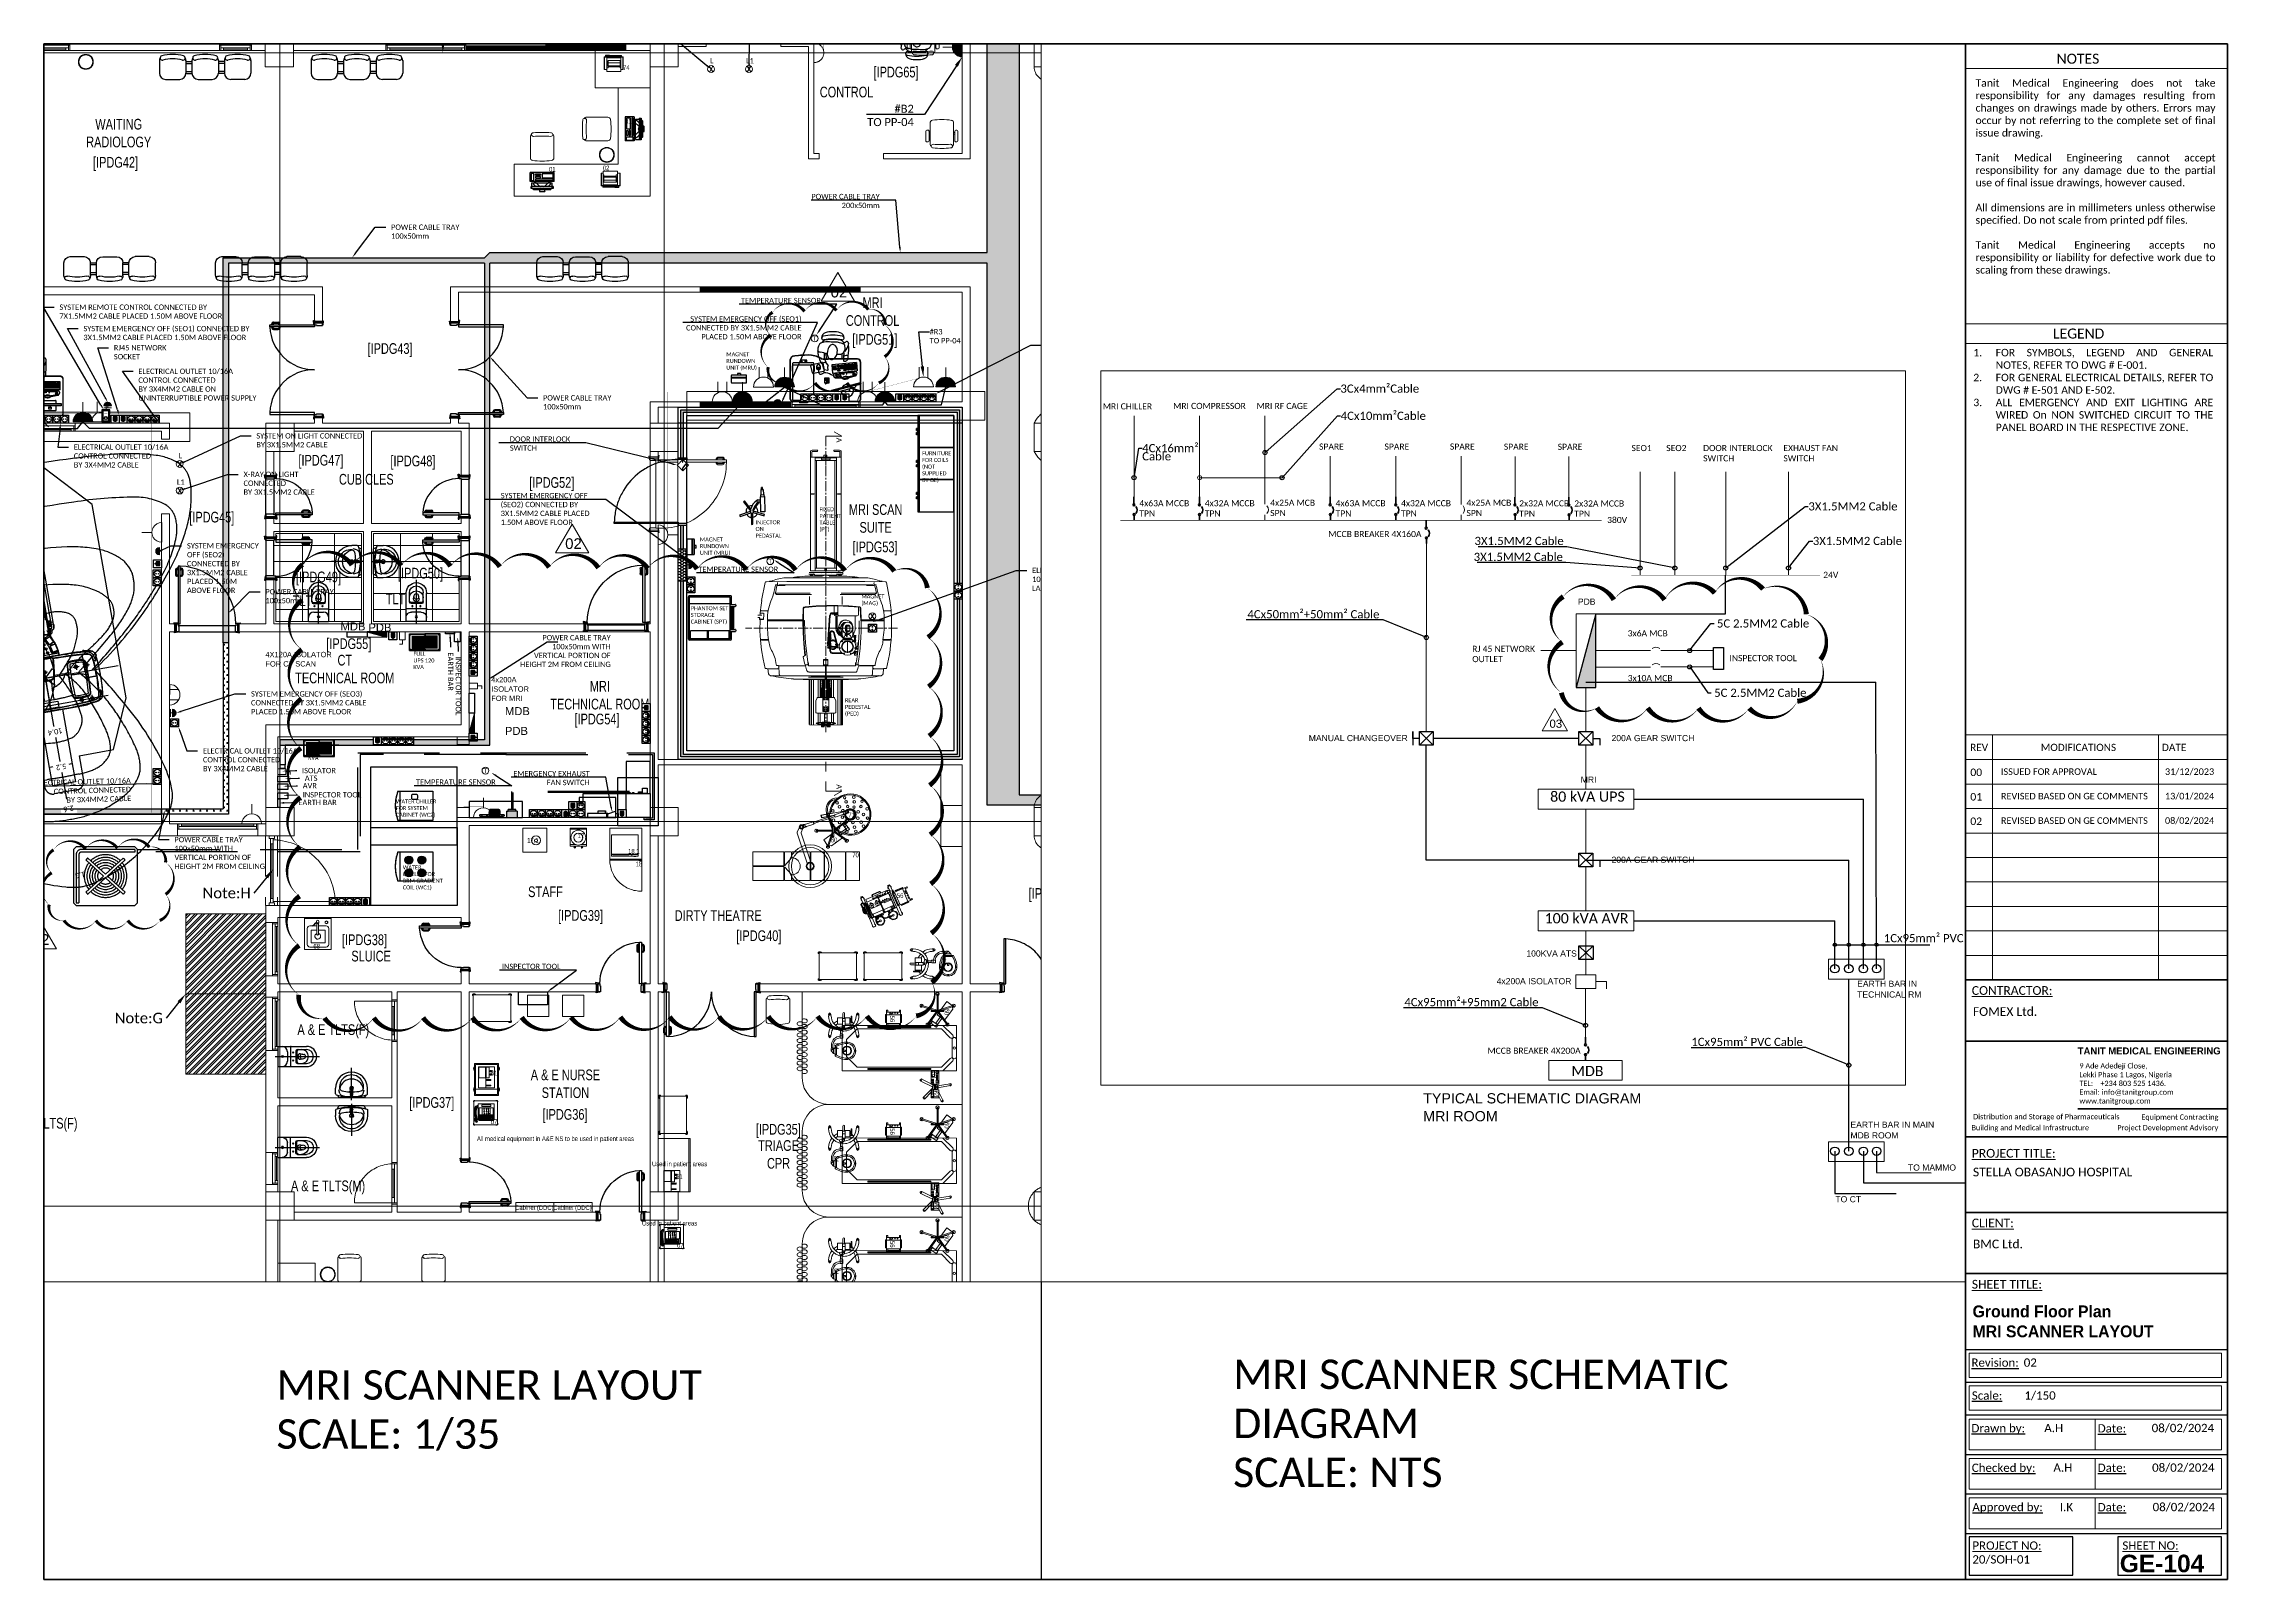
# Paper-space layout 'MRI SCAN' of a CAD drawing. Header units: millimetres. Extents: x -119 to 1051, y -1225 to -404.
# The model-space entities are those that its viewports show. They can reach past a viewport. Long polylines and large blocks are cut down to what shows.
import ezdxf
from ezdxf import colors
from ezdxf.entities.mleader import LeaderData, LeaderLine
from ezdxf.enums import TextEntityAlignment as Align
from ezdxf.math import Vec2, Vec3

# ---------------------------------------------------------------- set-up
doc = ezdxf.new("R2010")
doc.units = ezdxf.units.MM
doc.header["$LTSCALE"] = 5
doc.set_wipeout_variables(frame=1)
for name, pattern in [('AXES2', [1.125, 0.75, -0.125, 0.125, -0.125]), ('CACHE', [0.375, 0.25, -0.125]), ('CENTER', [50.8, 31.75, -6.35, 6.35, -6.35]), ('DASHED', [0.75, 0.5, -0.25]), ('FANTOME', [2.5, 1.25, -0.25, 0.25, -0.25, 0.25, -0.25]), ('HIDDEN', [9.525, 6.35, -3.175]), ('HIDDEN2', [0.1875, 0.125, -0.0625]), ('TRATTEGGIATA', [0.75, 0.5, -0.25])]:
    doc.linetypes.add(name, pattern=pattern)
for name, color, linetype, lineweight in [('0-3', 7, 'Continuous', 18), ('72_EGR_BASE_TEXT', 7, 'Continuous', 5), ('Aluminum', 7, 'Continuous', 5), ('car', 250, 'Continuous', 5), ('Dims', 6, 'Continuous', 5), ('E-LG', 245, 'Continuous', 30), ('E-POWR _1-250_', 85, 'Continuous', 100), ('LOADING', 163, 'Continuous', 5), ('Medical Equipment and Furniture', 163, 'Continuous', 0), ('Medical Equipment and Furniture1', 163, 'Continuous', 5), ('Medical Equipment and Furniture2', 42, 'Continuous', 13), ('NEW', 1, 'Continuous', 5), ('New Aluminium', 250, 'Continuous', 5), ('Ola wall', 5, 'Continuous', 5), ('panel$0$hatch', 251, 'Continuous', 0), ('panel$0$LINES', 7, 'Continuous', 0), ('Proj', 7, 'HIDDEN2', 5), ('SANIT', 250, 'Continuous', 5), ('Structure', 20, 'Continuous', 5), ('Tiles', 252, 'Continuous', 5), ('Title', 7, 'Continuous', 5), ('TME-MEDICAL FURNITURE', 151, 'Continuous', 18), ('Walls', 32, 'Continuous', 5)]:
    doc.layers.add(name, color=color, linetype=linetype, lineweight=lineweight)
for name, color, linetype in [('axes', 9, 'Continuous'), ('GE-ANCHORAGE_FLOOR', 222, 'Continuous'), ('GE-ARCHITECTURAL_ELEMENTS', 8, 'Continuous'), ('GE-CLEARANCE', 83, 'FANTOME'), ('GE-ELEC_EQUIPMENT', 232, 'Continuous'), ('GE-EQUIPMENT', 140, 'Continuous'), ('GE-EQUIPMENT_INSERTION', 140, 'Continuous'), ('GE-EQUIPMENT_LIGHT', 141, 'Continuous'), ('GE-EQUIPMENT_MOVEMENT', 241, 'CACHE'), ('GE-EQUIPMENT_OUTLINE', 131, 'CACHE'), ('GE-FURNITURE', 8, 'Continuous'), ('GE-MAIN_AXIS', 83, 'AXES2'), ('GE-MM-SCATTER_LINES', 222, 'CACHE'), ('GE-SPECIFICATIONS', 7, 'Continuous'), ('GE-STRUCTURAL_ELEMENTS_CEILING', 204, 'CACHE'), ('M-VIEWPORT', 7, 'Continuous'), ('TitleBlock', 7, 'Continuous')]:
    doc.layers.add(name, color=color, linetype=linetype)
for name, color, linetype, lineweight, true_color in [('E-POWR', 7, 'Continuous', 9, 0x4e7e3e), ('E-POWR-IDEN _1-100_', 7, 'Continuous', 9, 0x4e7e3e), ('E-PW', 7, 'Continuous', 9, 0x4e7e3e), ('EXF', 7, 'Continuous', 0, 0x4e7e3e), ('REV 01', 7, 'Continuous', 0, 0xe41b4d), ('Wooden Joinery', 7, 'Continuous', 5, 0xffdcd1)]:
    doc.layers.add(name, color=color, linetype=linetype, lineweight=lineweight, true_color=true_color)
doc.layers.add('GE-DESIGNER_WARNING', color=1, linetype='Continuous', plot=False)
doc.styles.add('Arial', font='arial.ttf', dxfattribs={"height": 245.883234})
doc.styles.add('BMED-60', font='ARIALNB.TTF', dxfattribs={"height": 60})
doc.styles.add('Dimension', font='verdana.ttf')
doc.styles.add('GE-DIMS', font='calibri.ttf')
doc.styles.add('GE-TEXT', font='calibri.ttf')
doc.styles.add('MtXpl_Century_Gothic', font='GOTHICB.TTF')
doc.styles.add('panel$0$BOLD', font='swissb.ttf')
doc.styles.add('PDF Calibri', font='calibri.ttf')
doc.styles.add('ROMANS', font='romans', dxfattribs={"width": 0.8, "height": 100})
doc.styles.get("Standard").update_dxf_attribs({"font": 'calibri.ttf'})
doc.styles.add('X3G_ENTITY_257CFD', font='swisscl.ttf', dxfattribs={"height": 200})
doc.styles.add('X3G_ENTITY_2587EA', font='swisscl.ttf', dxfattribs={"height": 200})
doc.dimstyles.new('100', dxfattribs={"dimscale": 0.8, "dimtxt": 180, "dimasz": 100, "dimexe": 150, "dimexo": 0, "dimgap": 100, "dimtad": 1, "dimtih": 1, "dimtoh": 1, "dimdec": 0, "dimzin": 0, "dimdsep": 46, "dimtxsty": 'ROMANS', "dimblk": 'DOT', "dimcen": 0, "dimclrd": 180, "dimclre": 180, "dimclrt": 180, "dimazin": 0, "dimtfac": 1, "dimtdec": 0, "dimtix": 1, "dimtmove": 2, "dimatfit": 3, "dimldrblk": 'DOT', "dimfxl": 1, "dimtolj": 1, "dimtzin": 0, "dimarcsym": 0})
doc.dimstyles.new('D500', dxfattribs={"dimtxt": 650, "dimasz": 500, "dimexe": 150, "dimexo": 100, "dimgap": 250, "dimtad": 1, "dimdec": 0, "dimtxsty": 'Dimension', "dimcen": 100, "dimdle": 150, "dimclrd": 250, "dimclre": 250, "dimclrt": 7, "dimadec": 0, "dimazin": 0, "dimtfac": 1, "dimtdec": 0, "dimtmove": 0, "dimatfit": 3, "dimfxl": 1, "dimlwd": 5, "dimlwe": 5, "dimarcsym": 0})
pattern_1 = [(0, (368880, 104830), (63.5, 63.5), [31.75, -95.25]), (90, (368895.875, 104814.125), (-63.5, 63.5), [31.75, -95.25])]

psp = doc.layouts.new('MRI SCAN')

# ---------------------------------------------------------------- texts
at = {"layer": 'TitleBlock', "char_height": 15.75, "attachment_point": 1}
for s, insert in [('MRI SCANNER SCHEMATIC DIAGRAM\\PSCALE: NTS', (517.9, -1107.8)), ('MRI SCANNER LAYOUT\\PSCALE: 1/35', (5.8, -1113.5))]:
    psp.add_mtext_dynamic_manual_height_columns(s, width=320.054, gutter_width=105, heights=[0], dxfattribs=dict(at, insert=insert))

msp = doc.modelspace()

# ---------------------------------------------------------------- texts
at = {"layer": '72_EGR_BASE_TEXT', "char_height": 200, "attachment_point": 2, "style": 'X3G_ENTITY_2587EA'}
for s, insert in [('[IPDG65]', (470194.7, 156484.8, 2.4)), ('CONTROL', (469267, 156110.5, 2.4)), ('WAITING^M^JRADIOLOGY', (455631.2, 155508.2, 2.4)), ('[IPDG42]', (455571.8, 154794.5, 2.4)), ('MRI^M^JCONTROL', (469755.8, 152163.8, 2.4)), ('CT CONTROL', (453479.1, 151794.7, 4.7)), ('[IPDG51]', (469796.5, 151478, 2.4)), ('[IPDG43]', (460714.8, 151306, 2.4)), ('[IPDG47]', (459420.2, 149213.7, 2.4)), ('[IPDG48]', (461143.9, 149200.1, 2.4)), ('CUBICLES', (460270.3, 148857.4, 2.4)), ('[IPDG52]', (463745.5, 148797, 2.4)), ('MRI SCAN^M^JSUITE', (469812.7, 148289.8)), ('[IPDG45]', (457374.9, 148148.4, 2.4)), ('[IPDG53]', (469801.1, 147590.5)), ('[IPDG49]', (459374.1, 147028, 2.4)), ('[IPDG50]', (461284.8, 147098.7, 2.4)), ('TLT', (459076.5, 146582.5, 2.4)), ('TLT', (460818.1, 146615.7, 2.4)), ('[IPDG55]', (459941.9, 145778.2, 2.4)), ('CT^JTECHNICAL ROOM', (459867, 145469.1, 2.4)), ('MRI^JTECHNICAL ROOM', (464645.5, 144979.8, 2.4)), ('[IPDG54]', (464592.5, 144366.6, 2.4)), ('STAFF', (463626.4, 141131.3, 2.4)), ('[IPDG41]', (473100.3, 141099.7, 2.4)), ('[IPDG39]', (464284.6, 140687.4, 2.4)), ('DIRTY THEATRE', (466862.6, 140685.4, 0)), ('[IPDG38]', (460236.4, 140232.1, 2.4)), ('[IPDG40]', (467624.6, 140308.2, 0)), ('SLUICE', (460360.1, 139926.1, 2.4)), ('A & E NURSE^M^JSTATION', (464000.4, 137701.6, 2.4)), ('[IPDG37]', (461495.7, 137184.8)), ('[IPDG36]', (463992.6, 136961.2, 2.4)), ('[IPDG35]', (467989, 136681.8, 2.4)), ('TRIAGE^M^JCPR', (467993.4, 136378.3, 2.4))]:
    msp.add_mtext(s, dxfattribs=dict(at, insert=insert))
at = {"layer": '72_EGR_BASE_TEXT', "char_height": 200, "width": 1806.588, "attachment_point": 2, "style": 'X3G_ENTITY_2587EA'}
for s, insert in [('A & E TLTS(F)', (459651.6, 138548.6)), ('A & E TLTS(F)', (454187.5, 136795.8)), ('A & E TLTS(M)', (459554.1, 135622.8, 2.4))]:
    msp.add_mtext(s, dxfattribs=dict(at, insert=insert))
at = {"layer": 'E-POWR', "insert": (464848.3, 145840.6), "char_height": 100, "width": 3370.454, "attachment_point": 3}
msp.add_mtext('POWER CABLE TRAY\\P100x50mm WITH \\PVERTICAL PORTION OF \\PHEIGHT 2M FROM CEILING', dxfattribs=at)
at = {"layer": 'E-POWR', "color": 6, "ltscale": 10, "char_height": 150, "attachment_point": 1}
for s, insert, width in [('MRI CHILLER', (356052.7, 140010.3), 3153.432), ('MRI COMPRESSOR', (357774.2, 140020.7), 3153.432), ('MRI RF CAGE', (359814.7, 140020.7), 3153.432), ('SPARE', (361342.6, 139027), 3153.432), ('SPARE', (362942.6, 139027), 3153.432), ('SPARE', (364542.6, 139027), 3153.432), ('SPARE', (365860.5, 139024.1), 3153.432), ('SPARE', (367178.4, 139021.2), 3153.432), ('4x63A MCCB \\PTPN', (356946.7, 137642.1), 3153.432), ('4x32A MCCB \\PTPN', (358546.7, 137642.1), 3153.432), ('4x25A MCB \\PSPN', (360146.9, 137653.6), 3153.432), ('4x63A MCCB \\PTPN', (361747, 137642), 3153.432), ('4x32A MCCB \\PTPN', (363347, 137642), 3153.432), ('4x25A MCB \\PSPN', (364947.1, 137653.4), 3153.432), ('2x32A MCCB \\PTPN', (366236.8, 137639.1), 3153.432), ('2x32A MCCB \\PTPN', (367582.7, 137636.2), 3153.432), ('380V', (368387.1, 137232.3), 494.531), ('MCCB BREAKER 4X160A', (361567.5, 136889), 3153.432), ('3x6A MCB', (368890.3, 134461.9), 3153.432), ('INSPECTOR TOOL', (371378.7, 133855.4), 3153.432), ('3x10A MCB', (368890.3, 133366.5), 3153.432)]:
    msp.add_mtext(s, dxfattribs=dict(at, insert=insert, width=width))
at = {"layer": 'E-POWR', "ltscale": 10, "char_height": 150, "attachment_point": 1}
for s, insert, width in [('SEO1', (368982.7, 138991.1), 3153.432), ('SEO2', (369832.7, 138991.1), 3153.432), ('DOOR INTERLOCK\\PSWITCH', (370736.1, 138991.1), 3153.432), ('EXHAUST FAN \\PSWITCH', (372698.1, 138991.1), 3153.432), ('24V', (373670.9, 135891.1), 494.531), ('RJ 45 NETWORK \\POUTLET', (365088.6, 134081.8), 3153.432), ('MCCB BREAKER 4X200A', (365460.5, 124256.2), 3153.432)]:
    msp.add_mtext(s, dxfattribs=dict(at, insert=insert, width=width))
at = {"layer": 'E-POWR', "ltscale": 10, "char_height": 250, "attachment_point": 1}
for s, width, insert in [('\\pxt5;80 kVA UPS', 2441.905, (366992.8, 130519.1)), ('\\pxt5;100 kVA AVR', 2441.905, (366857.8, 127544.9)), ('\\pxt5;MDB', 1900, (367512.9, 123811.3))]:
    msp.add_mtext_dynamic_manual_height_columns(s, width=width, gutter_width=12.5, heights=[0], dxfattribs=dict(at, insert=insert))
at = {"layer": 'E-POWR', "color": 1, "ltscale": 10, "char_height": 200, "width": 5789.915, "attachment_point": 1, "line_spacing_factor": 0.3}
for insert in [(375153, 127033.8), (370445.3, 124496.3)]:
    msp.add_mtext('1Cx95mm² PVC Cable', dxfattribs=dict(at, insert=insert))
at = {"layer": 'E-POWR-IDEN _1-100_', "attachment_point": 1, "rotation": 360, "line_spacing_factor": 1.047943, "style": 'Arial'}
for s, insert, char_height, width in [('MDB', (459788, 146076.6, 2.9), 150, 2475.925), ('4x200A\\PISOLATOR\\PFOR MRI', (462610.8, 145053.2, 2.4), 100, 1493.13), ('MDB', (462868, 144489.4), 150, 2475.925), ('PDB', (462868, 144118.9), 150, 2475.925), ('PDB', (367672, 135236.8, 2.4), 150, 2475.925), ('MANUAL CHANGEOVER', (361090.5, 131899.9, 2.4), 150, 2475.925), ('200A GEAR SWITCH', (368494.9, 131899.9, 2.4), 150, 2475.925), ('MRI', (367741.8, 130885.5, 2.4), 150, 2475.925), ('200A GEAR SWITCH', (368494.9, 128925.7, 2.4), 150, 2475.925), ('4x200A ISOLATOR', (365685.6, 125957.1, 2.4), 150, 2475.925), ('TYPICAL SCHEMATIC DIAGRAM\\PMRI ROOM', (363887.6, 123142.7, 2.4), 250, 5506.939)]:
    msp.add_mtext(s, dxfattribs=dict(at, insert=insert, char_height=char_height, width=width))
at = {"layer": 'E-POWR-IDEN _1-100_', "color": 232, "char_height": 150, "width": 2475.925, "attachment_point": 1, "rotation": 360, "line_spacing_factor": 1.047943, "style": 'Arial'}
for s, insert in [('100KVA ATS', (366411.8, 126633.5, 2.4)), ('EARTH BAR IN TECHNICAL RM', (374501.5, 125893.3, 2.4)), ('EARTH BAR IN MAIN MDB ROOM', (374337.1, 122448.8)), ('TO MAMMO', (375744.2, 121400.2)), ('TO CT', (373969.7, 120625.7))]:
    msp.add_mtext(s, dxfattribs=dict(at, insert=insert))
at = {"layer": 'GE-DESIGNER_WARNING', "insert": (453479.1, 151794.7, 4.7), "char_height": 200, "attachment_point": 2, "style": 'X3G_ENTITY_2587EA'}
msp.add_mtext('CT CONTROL', dxfattribs=at)
at = {"layer": 'GE-DESIGNER_WARNING', "color": 250, "lineweight": 0, "true_color": 0x454545, "char_height": 100, "attachment_point": 7, "rotation": 270, "style": 'PDF Calibri'}
for s, insert in [('A', (469077.2, 149536.2, 2.4)), ("A'", (469077.2, 143043.8, 2.4))]:
    msp.add_mtext(s, dxfattribs=dict(at, insert=insert))
at = {"layer": 'GE-SPECIFICATIONS', "char_height": 75, "attachment_point": 1}
for s, width, insert in [('MAGNET RUNDOWN UNIT (MRU)', 629.891, (467014.3, 151136.4, -2.4)), ('FURNITURE FOR COILS (NOT SUPPLIED BY GE)', 524.671, (470682.8, 149281.4, -2.4)), ('FIXED PATIENT TABLE (PT)', 234.027, (468759.6, 148233.3)), ('INJECTOR ON PEDASTAL', 234.027, (467563, 147988.9, -2.4)), ('MAGNET RUNDOWN UNIT (MRU)', 629.891, (466519.7, 147666.9, -2.4)), ('MAGNET (MAG)', 380.812, (469545.4, 146599.3)), ('PHANTOM SET STORAGE CABINET (SPT)', 775.68, (466348.5, 146378.8)), ('FULL UPS 120 KVA', 439.885, (461152.9, 145526.1)), ('REAR PEDESTAL (PED)', 380.812, (469238.2, 144656.2)), ('FULL UPS 80 KVA', 439.885, (459180.9, 143825.2, -2.4)), ('WATER CHILLER FOR SYSTEM CABINET (WC2)', 778.91, (460824.7, 142760.4)), ('WATER CHILLER FOR BRM GRADIENT COIL (WC1)', 754.111, (460954.2, 141525.1))]:
    msp.add_mtext_dynamic_manual_height_columns(s, width=width, gutter_width=500, heights=[0], dxfattribs=dict(at, insert=insert))
at = {"layer": 'Medical Equipment and Furniture', "style": 'X3G_ENTITY_257CFD'}
for s, height, p in [('71', 87.47, (469302.5, 142427.7, 2.4)), ('70', 87.47, (469375.9, 141676.5, 4.7)), ('69', 87.47, (469597.7, 140607.7, 2.4)), ('4', 87.5, (471080.6, 139732.5, 0))]:
    msp.add_text(s, height=height, dxfattribs=at).set_placement(p)
at = {"layer": 'Medical Equipment and Furniture', "attachment_point": 2, "style": 'X3G_ENTITY_257CFD'}
for s, insert, char_height in [('74', (465140.6, 156513.2, 2.4), 87.47), ('01', (465179.8, 155503.3, 2.4), 87.47), ('01', (463755.1, 154607.1, 2.4), 87.47), ('02', (464762.4, 154631.2, 2.4), 87.47), ('17.1', (463392, 142040.7, 0), 87.47), ('17', (464291.7, 142123.5, 0), 87.47), ('60', (469034.8, 142043.6, 0), 87.47), ('18.1', (465282.2, 141833.8, -2.4), 87.47), ('18', (465378.6, 141594.4, 0), 87.47), ('56', (470272.6, 141002.2, 2.4), 87.47), ('68', (459340.9, 140054, 2.4), 87.47), ('61', (462665.2, 137679.6, 2.4), 87.47), ('07', (462665.2, 136767.5, 2.4), 87.47), ('61', (466135.4, 135737.4, 2.4), 87.47), ('Cabinet (DDC)', (463418.2, 135158.8, 2.4), 87.473), ('Cabinet (DDC)', (464133.2, 135158.8, 2.4), 87.473), ('07', (466153.6, 134450.3, 2.4), 87.47), ('74', (458885, 133631.5, 2.4), 87.47)]:
    msp.add_mtext(s, dxfattribs=dict(at, insert=insert, char_height=char_height))
at = {"layer": 'Medical Equipment and Furniture', "char_height": 87.47, "attachment_point": 8, "rotation": 270, "style": 'X3G_ENTITY_257CFD'}
for s, insert in [('60', (471103, 138781.9, 2.4)), ('56', (470081.4, 138648.9, 2.4)), ('04', (469029.7, 138136.2, 2.4)), ('63', (470862.7, 137596.4, 2.4)), ('64', (470896.1, 137242.9, 2.4)), ('56', (470081.4, 136538.8, 2.4)), ('60', (471103, 136656.7, 2.4)), ('04', (469029.7, 136026.1, 2.4)), ('63', (470862.7, 135491.4, 2.4)), ('64', (470896.1, 135137.8, 2.4)), ('56', (470081.4, 134428.7, 2.4)), ('60', (471103, 134541.8, 2.4)), ('04', (469029.7, 133916, 2.4))]:
    msp.add_mtext(s, dxfattribs=dict(at, insert=insert))
at = {"layer": 'Medical Equipment and Furniture', "color": 1, "char_height": 87.473, "width": 3260.537, "attachment_point": 2, "style": 'X3G_ENTITY_257CFD'}
for s, insert in [('All medical equipment in A&E NS to be used in patient areas', (463813.3, 136449.5, 0)), ('Used in patient areas', (466139.7, 135978, 0)), ('Used in patient areas', (465952.6, 134867.7, 2.4))]:
    msp.add_mtext(s, dxfattribs=dict(at, insert=insert))
at = {"layer": 'Medical Equipment and Furniture', "insert": (466072.9, 135587.3, 0), "char_height": 21.87, "width": 20.636, "attachment_point": 2, "style": 'X3G_ENTITY_257CFD'}
msp.add_mtext('x3', dxfattribs=at)
at = {"layer": 'REV 01', "char_height": 200, "attachment_point": 1, "style": 'Arial'}
for s, insert in [('02', (468969.7, 152363.3, 2.4)), ('02', (463996, 147651.7, 2.4)), ('02', (454019.4, 140235.5)), ('03', (366976, 132277.2))]:
    msp.add_mtext_dynamic_manual_height_columns(s, width=336.004, gutter_width=1229.4, heights=[0], dxfattribs=dict(at, insert=insert))

# ---------------------------------------------------------------- blocks, each defined once
blk = doc.blocks.new('CartA0')
at = {"layer": 'TitleBlock', "lineweight": 50}
for p, q in [((0, 821.8), (1028.7, 821.8)), ((0, 821.8), (0, 0)), ((1028.7, 0), (1028.7, 821.8)), ((1028.7, 821.8), (1169, 821.8)), ((1169, 821.8), (1169, 0)), ((1028.7, 320.8), (1169, 320.8)), ((1028.7, 288), (1169, 288)), ((1028.7, 236.9), (1169, 236.9)), ((1028.7, 196.4), (1169, 196.4)), ((1028.7, 163.6), (1169, 163.6)), ((1169, 0), (0, 0))]:
    blk.add_line(p, q, dxfattribs=at)
at = {"layer": 'TitleBlock', "lineweight": 0}
for p, q in [((1028.7, 808.6), (1169, 808.6)), ((1028.7, 671.9), (1169, 671.9)), ((1028.7, 661.4), (1169, 661.4)), ((1028.7, 451.9), (1169, 451.9)), ((1043.2, 451.9), (1043.2, 320.8)), ((1132, 451.9), (1132, 320.8)), ((1028.7, 438.8), (1169, 438.8)), ((1028.7, 425.6), (1169, 425.6)), ((1028.7, 412.5), (1169, 412.5)), ((1028.7, 399.4), (1169, 399.4)), ((1028.7, 386.3), (1169, 386.3)), ((1028.7, 373.2), (1169, 373.2)), ((1028.7, 360.1), (1169, 360.1)), ((1028.7, 347), (1169, 347)), ((1028.7, 333.9), (1169, 333.9))]:
    blk.add_line(p, q, dxfattribs=at)
at = {"layer": 'TitleBlock', "linetype": 'Continuous', "lineweight": 30, "ltscale": 2000}
for p, q in [((1028.7, 123), (1169, 123)), ((1028.7, 105.5), (1169, 105.5)), ((1028.7, 88), (1169, 88)), ((1028.7, 88), (1169, 88)), ((1028.7, 66.8), (1169, 66.8)), ((1028.7, 45.7), (1169, 45.7)), ((1028.7, 24.6), (1169, 24.6))]:
    blk.add_line(p, q, dxfattribs=at)
at = {"layer": 'TitleBlock', "linetype": 'Continuous', "ltscale": 2000, "const_width": 0.862}
blk.add_lwpolyline([(1169, 251.8), (1088.8, 251.8)], dxfattribs=at)
at = {"layer": 'TitleBlock', "lineweight": 0}
for points in [[(1030.7, 108), (1165.8, 108), (1165.8, 121.1), (1030.7, 121.1)], [(1030.7, 90.5), (1165.8, 90.5), (1165.8, 103.5), (1030.7, 103.5)], [(1030.7, 69.3), (1165.8, 69.3), (1165.8, 85.8), (1030.7, 85.8)], [(1030.7, 48.2), (1165.8, 48.2), (1165.8, 64.7), (1030.7, 64.7)], [(1030.7, 27.1), (1165.8, 27.1), (1165.8, 43.6), (1030.7, 43.6)]]:
    blk.add_lwpolyline(points, close=True, dxfattribs=at)
for points in [[(1098.2, 85.8), (1098.2, 69.3)], [(1098.2, 64.7), (1098.2, 48.2)], [(1098.2, 43.6), (1098.2, 27.1)]]:
    blk.add_lwpolyline(points, dxfattribs=at)
at = {"layer": 'TitleBlock'}
for points in [[(1030.7, 2.2), (1086.1, 2.2), (1086.1, 22.7), (1030.7, 22.7)], [(1110.3, 2.2), (1165.8, 2.2), (1165.8, 22.7), (1110.3, 22.7)]]:
    blk.add_lwpolyline(points, close=True, dxfattribs=at)
at = {"layer": 'TitleBlock', "lineweight": 0}
for s, height, p in [(' NOTES', 5.35, (1075.6, 811.1)), ('REV', 3.86, (1031.2, 443.3)), ('MODIFICATIONS', 3.855, (1069, 443.3)), ('DATE', 3.86, (1133.9, 443.3)), ('%%UCONTRACTOR:', 4.659, (1032.1, 312.8)), ('%%UPROJECT TITLE:', 4.659, (1032.1, 225.7)), ('%%UCLIENT:', 4.66, (1032.1, 188.4)), ('%%USHEET TITLE:', 4.659, (1032.1, 155.6))]:
    blk.add_text(s, height=height, dxfattribs=at).set_placement(p)
blk.add_text('LEGEND', height=5.35, dxfattribs=at).set_placement((1089.3, 666.7), align=Align.MIDDLE_CENTER)
for s, p in [('Distribution and Storage of Pharmaceuticals', (1072, 246.2)), ('Equipment Contracting ', (1144, 246)), ('Building and Medical Infrastructure ', (1063.9, 240.3)), ('Project Development Advisory ', (1137.5, 240.3))]:
    blk.add_text(s, height=2.81, dxfattribs=at).set_placement(p, align=Align.CENTER)
at = {"layer": 'TitleBlock'}
for s, height, p in [('%%URevision:', 4.437, (1031.9, 116)), ('%%UScale:', 4.44, (1032.1, 98.4)), ('%%UDrawn by:', 4.437, (1031.9, 80.9)), ('%%UChecked by:', 4.437, (1032.1, 59.7)), ('%%UApproved by:', 4.437, (1032.4, 38.7))]:
    blk.add_text(s, height=height, dxfattribs=at).set_placement(p, align=Align.MIDDLE_LEFT)
for p in [(1099.5, 78.6), (1099.5, 57.5), (1099.5, 36.4)]:
    blk.add_text('%%UDate:', height=4.44, dxfattribs=at).set_placement(p)
at = {"layer": 'TitleBlock', "char_height": 4, "attachment_point": 1}
for s, insert in [('\\pxqj;Tanit Medical Engineering does not take responsibility for any damages resulting from changes on drawings made by others. Errors may occur by not referring to the complete set of final issue drawing. \\P\\PTanit Medical Engineering cannot accept responsibility for any damage due to the partial use of final issue drawings, however caused. \\P\\PAll dimensions are in millimeters unless otherwise specified. Do not scale from printed pdf files. \\P\\PTanit Medical Engineering accepts no responsibility or liability for defective work due to scaling from these drawings. ', (1034.1, 802.8)), ('\\pxi-3,l3,qj,t3;1.^IFOR SYMBOLS, LEGEND AND GENERAL NOTES, REFER TO DWG # E-001.\\P2.^IFOR GENERAL ELECTRICAL DETAILS, REFER TO DWG # E-501 AND E-502.\\P3.^IALL EMERGENCY AND EXIT LIGHTING ARE WIRED On NON SWITCHED CIRCUIT TO THE PANEL BOARD IN THE RESPECTIVE ZONE.', (1032.9, 658.5))]:
    blk.add_mtext_dynamic_manual_height_columns(s, width=128.077, gutter_width=746.9, heights=[0], dxfattribs=dict(at, insert=insert))
at = {"layer": 'TitleBlock', "lineweight": 0, "attachment_point": 1}
for s, insert, char_height, width in [('00', (1031.3, 433.9), 4, 12.429), ('ISSUED FOR APPROVAL', (1047.7, 434), 3.5, 88.605), ('31/12/2023', (1135.5, 434), 3.5, 88.605), ('13/01/2024', (1135.5, 420.9), 3.5, 88.605), ('01', (1031.3, 420.8), 4, 12.429), ('REVISED BASED ON GE COMMENTS', (1047.7, 420.9), 3.5, 88.605), ('02', (1031.3, 407.7), 4, 12.429), ('REVISED BASED ON GE COMMENTS', (1047.7, 407.8), 3.5, 88.605), ('08/02/2024', (1135.5, 407.8), 3.5, 88.605), ('FOMEX Ltd.', (1032.7, 306.2), 4.66, 142.373), ('STELLA OBASANJO HOSPITAL', (1032.7, 220.3), 4.659, 142.373), ('BMC Ltd.', (1032.7, 181.8), 4.66, 142.373), ('{\\LPROJECT NO:}     \\P20/SOH-01    ', (1032.4, 20.3), 4.437, 86.271), ('{\\LSHEET NO:}     \\P    ', (1112.7, 20.3), 4.437, 86.271)]:
    blk.add_mtext(s, dxfattribs=dict(at, insert=insert, char_height=char_height, width=width))
at = {"layer": 'TitleBlock', "insert": (1088.8, 284.7), "char_height": 3.798, "attachment_point": 1, "line_spacing_factor": 1.333333}
blk.add_mtext_dynamic_manual_height_columns('\\pxsm1,qd;{\\fCentury Gothic|b1|i0|c0|p34;TANIT\\C242; MEDICAL ENGINEERING}', width=74.878, gutter_width=709.6, heights=[0], dxfattribs=at)
at = {"layer": 'TitleBlock', "lineweight": 0, "insert": (1089.7, 276.2), "char_height": 2.81, "attachment_point": 1}
blk.add_mtext_dynamic_manual_height_columns('9 Ade Adedeji Close,\\PLekki Phase 1 Lagos, Nigeria\\PTEL:^I+234 803 525 1436.\\PEmail: info@tanitgroup.com\\Pwww.tanitgroup.com ', width=3836.746, gutter_width=727.4, heights=[0], dxfattribs=at)
at = {"layer": 'TitleBlock'}
for tag, height, style, p in [('TITLE1', 6.33, 'MtXpl_Century_Gothic', (1032.5, 143.4)), ('TITLE2', 6.33, 'MtXpl_Century_Gothic', (1032.5, 132.7)), ('SHEET_NO', 9.4, 'panel$0$BOLD', (1111.3, 8.5))]:
    blk.add_attdef(tag, text='', height=height, dxfattribs=dict(at, style=style)).set_placement(p, align=Align.MIDDLE_LEFT)
for tag, p in [('REV', (1059.9, 116)), ('SCALE', (1060.3, 98.4)), ('DRAWNBY', (1070.9, 80.9)), ('D_DATE', (1128.4, 80.9)), ('VERIFIEDBY', (1071.1, 59.7)), ('C_DATE', (1128.6, 59.7)), ('APPROVEDBY', (1071.4, 38.7)), ('A_DATE', (1128.9, 38.7))]:
    blk.add_attdef(tag, text='', height=4.44, dxfattribs=at).set_placement(p, align=Align.MIDDLE_LEFT)
blk = doc.blocks.new('GF21021-P')
for p, q in [((-0.221, 0.476), (-0.221, 0.067)), ((0.22, 0.476), (0.22, 0.067))]:
    blk.add_line(p, q)
for centre, radius, start, end in [((-0.171, 0.476), 0.05, 99.6329, 180), ((0, -0.529), 1.069, 80.3671, 99.6329), ((0.17, 0.476), 0.05, 0, 80.3671), ((-0.196, 0.067), 0.025, 180, 261.4721), ((-0.164, 0.042), 0.0351, 90, 270), ((0, 1.847), 1.777, 264.6946, 275.3053), ((0, 1.831), 1.831, 264.8532, 275.147), ((0.164, 0.042), 0.0351, 270, 90), ((0.195, 0.067), 0.025, 278.5279, 0)]:
    blk.add_arc(centre, radius, start, end)
blk = doc.blocks.new('WM00001-P')
blk.add_circle((0, 0), 0.14)
at = {"color": 8}
blk.add_circle((0, 0), 0.13, dxfattribs=at)
blk = doc.blocks.new('CUPBOARD - GLASS TOP - LOCKABLE - 200x100x60')
at = {"layer": 'Medical Equipment and Furniture1'}
blk.add_line((283.182, -205.007, 0), (284.182, -205.007, 0), dxfattribs=at)
at = {"layer": 'Medical Equipment and Furniture1', "elevation": 0}
blk.add_lwpolyline([(284.182, -204.432), (283.182, -204.432), (283.182, -205.032), (284.182, -205.032)], close=True, dxfattribs=at)
blk = doc.blocks.new('HF13959B-P')
at = {"color": 0}
for p, q in [((0.042, 0.514), (-0.018, 0.514)), ((-0.018, 0.489), (-0.018, 0.514)), ((0, 0.489), (-0.018, 0.489)), ((0, 0.5), (0, 0)), ((0.7, 0.5), (0, 0.5)), ((0.042, 0.5), (0.042, 0.514)), ((0.658, 0.514), (0.718, 0.514)), ((0.658, 0.5), (0.658, 0.514)), ((0.7, 0.5), (0.7, 0)), ((0.7, 0.489), (0.718, 0.489)), ((0.718, 0.489), (0.718, 0.514)), ((0, 0.011), (-0.018, 0.011)), ((-0.018, 0.011), (-0.018, -0.014)), ((0.7, 0), (0, 0)), ((0.7, 0.011), (0.718, 0.011)), ((0.718, 0.011), (0.718, -0.014)), ((0.042, -0.014), (-0.018, -0.014)), ((0.042, 0), (0.042, -0.014)), ((0.658, 0), (0.658, -0.014)), ((0.658, -0.014), (0.718, -0.014))]:
    blk.add_line(p, q, dxfattribs=at)
for centre, start, end in [((0.012, 0.426), 71.0754, 108.9246), ((0.012, 0.576), 251.0754, 262.6441), ((0.688, 0.426), 71.0754, 108.9246), ((0.688, 0.576), 277.3559, 288.9246), ((0.012, -0.076), 97.3559, 108.9246), ((0.688, -0.076), 71.0754, 82.6441), ((0.012, 0.074), 251.0754, 288.9246), ((0.688, 0.074), 251.0754, 288.9246)]:
    blk.add_arc(centre, 0.0925, start, end, dxfattribs=at)
blk = doc.blocks.new('IC.9')
at = {"layer": 'Medical Equipment and Furniture1'}
for p, q in [((31.931, -23.849), (31.931, -23.425)), ((32.359, -23.413), (31.943, -23.413)), ((32.033, -23.678), (32.29, -23.678)), ((32.054, -23.72), (32.234, -23.72)), ((32.054, -23.731), (32.222, -23.731)), ((32.066, -23.708), (32.066, -23.743)), ((32.078, -23.708), (32.078, -23.766)), ((32.09, -23.708), (32.09, -23.766)), ((32.102, -23.708), (32.102, -23.755)), ((32.114, -23.708), (32.114, -23.755)), ((32.126, -23.708), (32.126, -23.755)), ((32.138, -23.708), (32.138, -23.755)), ((32.15, -23.708), (32.15, -23.755)), ((32.162, -23.708), (32.162, -23.755)), ((32.174, -23.708), (32.174, -23.755)), ((32.186, -23.708), (32.186, -23.766)), ((32.198, -23.708), (32.198, -23.766)), ((32.21, -23.708), (32.21, -23.766)), ((32.222, -23.708), (32.222, -23.731)), ((32.371, -23.425), (32.371, -23.849)), ((32.359, -23.861), (31.943, -23.861)), ((32.054, -23.743), (32.234, -23.743)), ((32.054, -23.755), (32.234, -23.755)), ((32.066, -23.755), (32.066, -23.766)), ((32.222, -23.755), (32.222, -23.766))]:
    blk.add_line(p, q, dxfattribs=at)
blk.add_lwpolyline([(32.283, -23.781), (32.04, -23.781, -0.414214), (32.01, -23.751), (32.01, -23.471), (32.313, -23.471), (32.313, -23.751, -0.414214)], format="xyb", close=True, dxfattribs=at)
for points in [[(32.293, -23.542), (32.03, -23.542), (32.03, -23.678), (32.293, -23.678)], [(32.054, -23.702), (32.065, -23.702), (32.065, -23.689), (32.054, -23.689)], [(32.054, -23.766), (32.234, -23.766), (32.234, -23.708), (32.054, -23.708)], [(32.246, -23.519), (32.078, -23.519), (32.078, -23.485), (32.246, -23.485)], [(32.086, -23.702), (32.131, -23.702), (32.131, -23.689), (32.086, -23.689)], [(32.235, -23.542), (32.088, -23.542), (32.088, -23.678), (32.235, -23.678)], [(32.138, -23.702), (32.183, -23.702), (32.183, -23.689), (32.138, -23.689)], [(32.189, -23.702), (32.234, -23.702), (32.234, -23.689), (32.189, -23.689)], [(32.237, -23.702), (32.269, -23.702), (32.269, -23.689), (32.237, -23.689)], [(32.237, -23.728), (32.269, -23.728), (32.269, -23.708), (32.237, -23.708)], [(32.237, -23.766), (32.269, -23.766), (32.269, -23.755), (32.258, -23.755), (32.258, -23.744), (32.248, -23.744), (32.248, -23.755), (32.237, -23.755)]]:
    blk.add_lwpolyline(points, close=True, dxfattribs=at)
for points in [[(32.033, -23.678), (32.033, -23.77, 0.414214), (32.044, -23.781), (32.279, -23.781, 0.414214), (32.29, -23.77), (32.29, -23.678)], [(32.044, -23.678), (32.044, -23.766, 0.414214), (32.051, -23.772), (32.273, -23.772, 0.414214), (32.279, -23.766), (32.279, -23.678)]]:
    blk.add_lwpolyline(points, format="xyb", dxfattribs=at)
for points in [[(32.117, -23.542), (32.117, -23.553), (32.131, -23.562), (32.109, -23.568), (32.121, -23.578), (32.121, -23.595)], [(32.121, -23.586), (32.121, -23.598), (32.136, -23.607), (32.113, -23.612), (32.126, -23.622), (32.126, -23.64)], [(32.126, -23.631), (32.126, -23.642), (32.141, -23.652), (32.118, -23.657), (32.131, -23.667), (32.131, -23.678)], [(32.162, -23.542), (32.162, -23.553), (32.176, -23.562), (32.154, -23.568), (32.166, -23.578), (32.166, -23.595)], [(32.166, -23.586), (32.166, -23.598), (32.181, -23.607), (32.158, -23.612), (32.171, -23.622), (32.171, -23.64)], [(32.171, -23.631), (32.171, -23.642), (32.185, -23.652), (32.163, -23.657), (32.176, -23.667), (32.176, -23.678)], [(32.197, -23.542), (32.197, -23.553), (32.212, -23.562), (32.189, -23.568), (32.202, -23.578), (32.202, -23.595)], [(32.202, -23.586), (32.202, -23.598), (32.217, -23.607), (32.194, -23.612), (32.207, -23.622), (32.207, -23.64)], [(32.207, -23.631), (32.207, -23.642), (32.221, -23.652), (32.199, -23.657), (32.211, -23.667), (32.211, -23.678)]]:
    blk.add_lwpolyline(points, dxfattribs=at)
for radius in [0.0202, 0.00737]:
    blk.add_circle((31.962, -23.781), radius, dxfattribs=at)
for centre, radius, start, end in [((31.943, -23.425), 0.0218, 33.3224, 236.6776), ((31.943, -23.425), 0.012, 90, 180), ((31.958, -23.757), 0.0202, 36.588, 226.4298), ((32.359, -23.425), 0.0218, 303.3224, 146.6776), ((32.359, -23.425), 0.012, 0, 90), ((31.943, -23.849), 0.0218, 123.3224, 326.6776), ((31.943, -23.849), 0.012, 180, 270), ((31.958, -23.757), 0.00737, 39.1835, 230.7801), ((31.98, -23.764), 0.0202, 306.5311, 170.1102), ((31.979, -23.796), 0.0202, 193.6255, 83.4181), ((31.979, -23.796), 0.00737, 196.5335, 80.5101), ((31.98, -23.764), 0.00737, 269.7292, 175.8287), ((32.359, -23.849), 0.0218, 213.3224, 56.6776), ((32.359, -23.849), 0.012, 270, 0)]:
    blk.add_arc(centre, radius, start, end, dxfattribs=at)
for points in [[(31.958, -23.737), (31.95, -23.703), (31.951, -23.654), (31.948, -23.61), (31.951, -23.541), (31.991, -23.501), (32.011, -23.51)], [(31.98, -23.744), (31.959, -23.704), (31.966, -23.641), (31.968, -23.533), (32.01, -23.511)], [(31.982, -23.776), (31.985, -23.707), (31.974, -23.645), (32.01, -23.511), (32.011, -23.51)]]:
    blk.add_spline(points, degree=3, dxfattribs=at)
blk.add_open_spline([(31.962, -23.761), (31.966, -23.743), (31.976, -23.69), (31.972, -23.615), (31.975, -23.552), (31.995, -23.509), (32.01, -23.511)], degree=3, knots=[0, 0, 0, 0, 54.601492, 160.953484, 215.646198, 261.993454, 261.993454, 261.993454, 261.993454], dxfattribs=at)
blk = doc.blocks.new('HF12177-P')
for p, q in [((-0.02, -0.007), (-0.189, 0.225)), ((0, 0), (-0.172, 0.237)), ((0, 0), (0.172, 0.237)), ((0.02, -0.007), (0.189, 0.225)), ((-0.063, -0.027), (-0.295, -0.102)), ((-0.01, -0.031), (-0.289, -0.121)), ((-0.12, -0.015), (-0.12, -0.019)), ((-0.112, -0.007), (0.112, -0.007)), ((-0.112, -0.027), (0.112, -0.027)), ((-0.1, -0.007), (-0.1, -0.027)), ((-0.01, -0.031), (-0.01, -0.324)), ((0.01, -0.031), (0.01, -0.324)), ((0.01, -0.031), (0.289, -0.121)), ((0.063, -0.027), (0.295, -0.102)), ((0.1, -0.007), (0.1, -0.027)), ((0.12, -0.015), (0.12, -0.019))]:
    blk.add_line(p, q)
for centre, radius, start, end in [((-0.185, 0.238), 0.03, 325.4712, 286.5288), ((-0.182, 0.23), 0.008, 126.3733, 216), ((0, -0.017), 0.315, 125.6267, 126.3733), ((-0.179, 0.233), 0.008, 36, 125.6267), ((0.185, 0.238), 0.03, 253.4712, 214.5288), ((0.179, 0.233), 0.008, 54.3733, 144), ((0, -0.017), 0.315, 53.6267, 54.3733), ((0.182, 0.23), 0.008, 324, 53.6267), ((-0.3, -0.114), 0.03, 37.4712, 358.5288), ((-0.293, -0.11), 0.008, 108, 197.6267), ((0, -0.017), 0.315, 197.6267, 198.3733), ((-0.291, -0.114), 0.008, 198.3733, 288), ((-0.112, -0.015), 0.008, 90, 180), ((-0.112, -0.019), 0.008, 180, 270), ((0, -0.332), 0.03, 109.4712, 70.5288), ((-0.002, -0.324), 0.008, 180, 269.6267), ((0, -0.017), 0.315, 269.6267, 270.3733), ((0.002, -0.324), 0.008, 270.3733, 0), ((0.112, -0.015), 0.008, 0, 90), ((0.112, -0.019), 0.008, 270, 0), ((0.3, -0.114), 0.03, 181.4712, 142.5288), ((0.291, -0.114), 0.008, 252, 341.6267), ((0.293, -0.11), 0.008, 342.3733, 72), ((0, -0.017), 0.315, 341.6267, 342.3733)]:
    blk.add_arc(centre, radius, start, end)
blk = doc.blocks.new('MONITOR ARM PLAN')
at = {"color": 8, "linetype": 'HIDDEN'}
for p, q in [((0.025, -0.49375, 0), (0.025, -0.18375, 0)), ((0.025, -0.18375, 0), (0.2, -0.18375, 0)), ((0.2, -0.44375, 0), (0.2, -0.18375, 0)), ((0.025, -0.49375, 0), (0.15, -0.49375, 0)), ((0.2, -0.44375, 0), (0.15, -0.49375, 0))]:
    blk.add_line(p, q, dxfattribs=at)
at = {"layer": 'Medical Equipment and Furniture1'}
for p, q in [((0.025, 0.0375), (0, 0.0375)), ((0, 0.0375), (0, -0.0375)), ((0.025, 0.0375), (0.025, -0.0375)), ((0.145, 0.0125), (0.025, 0.0125)), ((0.15, 0.0075), (0.15, -0.0325)), ((0.025, -0.0375), (0, -0.0375)), ((0.025, -0.0375), (0.145, -0.0375)), ((0.09375, -0.0375), (0.09375, -0.04)), ((0.09875, -0.045), (0.13875, -0.045)), ((0.1, -0.045), (0.1, -0.18375)), ((0.1375, -0.045), (0.1375, -0.18375)), ((0.14375, -0.0375), (0.14375, -0.04))]:
    blk.add_line(p, q, dxfattribs=at)
for centre, start, end in [((0.145, 0.0075, 0), 0, 90), ((0.09875, -0.04), 180, 270), ((0.13875, -0.04), 270, 360), ((0.145, -0.0325), 270, 0)]:
    blk.add_arc(centre, 0.005, start, end, dxfattribs=at)
blk = doc.blocks.new('*X164')
at = {"color": 0}
for p, q in [((5, 3), (5, 3)), ((5, 3), (5, 3)), ((5, 3), (5, 3)), ((5, 3), (5, 3)), ((5, 3), (5, 3)), ((5, 3), (5, 3)), ((5, 3), (5, 3)), ((5, 3), (5, 3)), ((5, 3), (5, 3)), ((5, 3), (5, 3)), ((5, 3), (5, 3)), ((5, 3), (5, 3)), ((5, 3), (5, 3)), ((5, 3), (5, 3)), ((5, 3), (5, 3)), ((5, 3), (5, 3)), ((5, 3), (5, 3)), ((5, 3), (5, 3)), ((5, 3), (5, 3)), ((5, 3), (5, 3)), ((5, 3), (5, 3)), ((5, 3), (5, 3)), ((5, 3), (5, 3)), ((5, 3), (5, 3)), ((5, 3), (5, 3)), ((5, 3), (5, 3)), ((5, 3), (5, 3)), ((5, 3), (5, 3)), ((5, 3), (5, 3)), ((5, 3), (5, 3)), ((5, 3), (5, 3)), ((5, 3), (5, 3)), ((5, 3), (5, 3)), ((5, 3), (5, 3)), ((5, 3), (5, 3)), ((5, 3), (5, 3)), ((5, 3), (5, 3)), ((5, 3), (5, 3)), ((5, 3), (5, 3)), ((5, 3), (5, 3)), ((5, 3), (5, 3)), ((5, 3), (5, 3)), ((5, 3), (5, 3)), ((5, 3), (5, 3)), ((5, 3), (5, 3)), ((5, 3), (5, 3)), ((5, 3), (5, 3)), ((5, 3), (5, 3)), ((5, 3), (5, 3)), ((5, 3), (5, 3)), ((5, 3), (5, 3)), ((5, 3), (5, 3)), ((5, 3), (5, 3)), ((5, 3), (5, 3)), ((5, 3), (5, 3)), ((5, 3), (5, 3)), ((5, 3), (5, 3)), ((5, 3), (5, 3)), ((5, 3), (5, 3)), ((5, 3), (5, 3)), ((5, 3), (5, 3)), ((5, 3), (5, 3)), ((5, 3), (5, 3)), ((5, 3), (5, 3)), ((5, 3), (5, 3)), ((5, 3), (5, 3)), ((6, 3), (5, 3)), ((5, 3), (5, 3)), ((6, 3), (5, 3)), ((5, 3), (5, 3)), ((6, 3), (5, 3)), ((5, 3), (5, 3)), ((6, 3), (5, 3)), ((5, 3), (5, 3)), ((5, 3), (5, 3)), ((5, 3), (5, 3)), ((5, 3), (5, 3)), ((5, 3), (5, 3)), ((5, 3), (5, 3)), ((5, 3), (5, 3)), ((5, 3), (5, 3)), ((5, 3), (5, 3)), ((5, 3), (5, 3)), ((5, 3), (5, 3)), ((5, 3), (5, 3)), ((5, 3), (5, 3)), ((5, 3), (5, 3)), ((5, 3), (5, 3)), ((5, 3), (5, 3)), ((5, 3), (5, 3)), ((5, 3), (5, 3)), ((5, 3), (5, 3)), ((5, 3), (5, 3)), ((5, 3), (5, 3)), ((5, 3), (5, 3)), ((5, 3), (5, 3)), ((6, 3), (6, 3)), ((6, 3), (6, 3)), ((6, 3), (6, 3)), ((6, 3), (6, 3)), ((6, 3), (6, 3)), ((6, 3), (6, 3)), ((6, 3), (6, 3)), ((6, 3), (6, 3)), ((6, 3), (6, 3)), ((6, 3), (6, 3)), ((6, 3), (6, 3)), ((6, 3), (6, 3)), ((6, 3), (6, 3)), ((6, 3), (6, 3)), ((6, 3), (6, 3)), ((6, 3), (6, 3)), ((6, 3), (6, 3)), ((6, 3), (6, 3)), ((6, 3), (6, 3)), ((6, 3), (6, 3)), ((6, 3), (6, 3)), ((6, 3), (6, 3)), ((6, 3), (6, 3)), ((6, 3), (6, 3)), ((6, 3), (6, 3)), ((6, 3), (6, 3)), ((6, 3), (6, 3)), ((6, 3), (6, 3)), ((6, 3), (6, 3)), ((6, 3), (6, 3)), ((6, 3), (6, 3)), ((6, 3), (6, 3)), ((6, 3), (6, 3)), ((6, 3), (6, 3)), ((6, 3), (6, 3)), ((6, 3), (6, 3)), ((6, 3), (6, 3)), ((6, 3), (6, 3)), ((6, 3), (6, 3)), ((6, 3), (6, 3)), ((6, 3), (6, 3)), ((6, 3), (6, 3)), ((6, 3), (6, 3)), ((6, 3), (6, 3)), ((6, 3), (6, 3)), ((6, 3), (6, 3)), ((6, 3), (6, 3)), ((6, 3), (6, 3)), ((6, 3), (6, 3)), ((6, 3), (6, 3)), ((6, 3), (6, 3)), ((6, 3), (6, 3)), ((6, 3), (6, 3)), ((6, 3), (6, 3)), ((6, 3), (6, 3)), ((6, 3), (6, 3)), ((6, 3), (6, 3)), ((6, 3), (6, 3)), ((6, 3), (6, 3)), ((6, 3), (6, 3)), ((6, 3), (6, 3)), ((6, 3), (6, 3)), ((6, 3), (6, 3)), ((6, 3), (6, 3)), ((6, 3), (6, 3)), ((6, 3), (6, 3)), ((6, 3), (6, 3)), ((6, 3), (6, 3)), ((6, 3), (6, 3)), ((6, 3), (6, 3)), ((6, 3), (6, 3)), ((6, 3), (6, 3)), ((6, 3), (6, 3)), ((6, 3), (6, 3)), ((6, 3), (6, 3)), ((6, 3), (6, 3)), ((6, 3), (6, 3)), ((6, 3), (6, 3)), ((6, 3), (6, 3)), ((6, 3), (6, 3)), ((6, 3), (6, 3)), ((6, 3), (6, 3)), ((6, 3), (6, 3)), ((6, 3), (6, 3)), ((6, 3), (6, 3)), ((6, 3), (6, 3)), ((6, 3), (6, 3)), ((6, 3), (6, 3)), ((6, 3), (6, 3)), ((6, 3), (6, 3)), ((6, 3), (6, 3)), ((6, 3), (6, 3)), ((6, 3), (6, 3)), ((6, 3), (6, 3)), ((6, 3), (6, 3)), ((6, 3), (6, 3)), ((6, 3), (6, 3)), ((6, 3), (6, 3)), ((6, 3), (6, 3)), ((6, 3), (6, 3)), ((6, 3), (6, 3)), ((6, 3), (6, 3)), ((6, 3), (6, 3)), ((6, 3), (6, 3)), ((6, 3), (6, 3)), ((6, 3), (6, 3)), ((6, 3), (6, 3)), ((6, 3), (6, 3)), ((6, 3), (6, 3)), ((6, 3), (6, 3)), ((6, 3), (6, 3)), ((6, 3), (6, 3)), ((6, 3), (6, 3)), ((6, 3), (6, 3)), ((6, 3), (6, 3)), ((6, 3), (6, 3)), ((6, 3), (6, 3)), ((6, 3), (6, 3)), ((6, 3), (6, 3)), ((6, 3), (6, 3)), ((6, 3), (6, 3)), ((6, 3), (6, 3)), ((6, 3), (6, 3)), ((6, 3), (6, 3)), ((6, 3), (6, 3)), ((6, 3), (6, 3)), ((6, 3), (6, 3)), ((6, 3), (6, 3)), ((6, 3), (6, 3)), ((6, 3), (6, 3)), ((6, 3), (6, 3)), ((6, 3), (6, 3)), ((6, 3), (6, 3)), ((6, 3), (6, 3)), ((6, 3), (6, 3)), ((6, 3), (6, 3)), ((6, 3), (6, 3)), ((6, 3), (6, 3)), ((6, 3), (6, 3)), ((6, 3), (6, 3)), ((6, 3), (6, 3)), ((6, 3), (6, 3)), ((6, 3), (6, 3)), ((6, 3), (6, 3)), ((6, 3), (6, 3)), ((6, 3), (6, 3)), ((6, 3), (6, 3)), ((6, 3), (6, 3)), ((6, 3), (6, 3)), ((6, 3), (6, 3)), ((6, 3), (6, 3)), ((6, 3), (6, 3)), ((6, 3), (6, 3)), ((6, 3), (6, 3)), ((6, 3), (6, 3)), ((6, 3), (6, 3)), ((6, 3), (6, 3)), ((6, 3), (6, 3)), ((6, 3), (6, 3)), ((6, 3), (6, 3)), ((6, 3), (6, 3)), ((6, 3), (6, 3)), ((6, 3), (6, 3)), ((6, 3), (6, 3)), ((6, 3), (6, 3)), ((6, 3), (6, 3)), ((6, 3), (6, 3)), ((6, 3), (6, 3)), ((6, 3), (6, 3)), ((6, 3), (6, 3)), ((6, 3), (6, 3)), ((6, 3), (6, 3)), ((6, 3), (6, 3)), ((6, 3), (6, 3)), ((6, 3), (6, 3)), ((6, 3), (6, 3)), ((6, 3), (6, 3)), ((6, 3), (6, 3)), ((6, 3), (6, 3)), ((6, 3), (6, 3)), ((6, 3), (6, 3)), ((6, 3), (6, 3)), ((6, 3), (6, 3)), ((6, 3), (6, 3)), ((6, 3), (6, 3)), ((6, 3), (6, 3)), ((6, 3), (6, 3)), ((6, 3), (6, 3)), ((6, 3), (6, 3)), ((6, 3), (6, 3)), ((6, 3), (6, 3)), ((6, 3), (6, 3)), ((6, 3), (6, 3)), ((6, 3), (6, 3)), ((6, 3), (6, 3)), ((6, 3), (6, 3)), ((6, 3), (6, 3)), ((6, 3), (6, 3)), ((6, 3), (6, 3)), ((6, 3), (6, 3)), ((6, 3), (6, 3)), ((6, 3), (6, 3)), ((6, 3), (6, 3)), ((6, 3), (6, 3)), ((6, 3), (5, 3)), ((6, 3), (5, 3)), ((6, 3), (5, 3)), ((6, 3), (5, 3)), ((6, 3), (5, 3)), ((6, 3), (6, 3)), ((6, 3), (6, 3)), ((6, 3), (6, 3)), ((6, 3), (6, 3)), ((6, 3), (6, 3)), ((6, 3), (6, 3)), ((6, 3), (6, 3)), ((6, 3), (6, 3)), ((6, 3), (6, 3)), ((6, 3), (6, 3)), ((6, 3), (6, 3)), ((6, 3), (6, 3)), ((6, 3), (6, 3)), ((6, 3), (6, 3)), ((6, 3), (6, 3)), ((6, 3), (6, 3)), ((6, 3), (6, 3)), ((6, 3), (6, 3)), ((6, 3), (6, 3)), ((6, 3), (6, 3)), ((6, 3), (6, 3)), ((6, 3), (6, 3)), ((6, 3), (6, 3)), ((6, 3), (6, 3)), ((6, 3), (6, 3)), ((6, 3), (6, 3)), ((6, 3), (6, 3)), ((6, 3), (6, 3)), ((6, 3), (6, 3)), ((6, 3), (6, 3)), ((6, 3), (6, 3)), ((6, 3), (6, 3)), ((6, 3), (6, 3)), ((6, 3), (6, 3)), ((6, 3), (6, 3)), ((6, 3), (6, 3)), ((6, 3), (6, 3)), ((6, 3), (6, 3)), ((6, 3), (6, 3)), ((6, 3), (6, 3)), ((6, 3), (6, 3)), ((6, 3), (6, 3)), ((6, 3), (6, 3)), ((6, 3), (6, 3)), ((6, 3), (6, 3)), ((6, 3), (6, 3)), ((6, 3), (6, 3)), ((6, 3), (6, 3)), ((6, 3), (6, 3)), ((6, 3), (6, 3)), ((6, 3), (6, 3)), ((6, 3), (6, 3)), ((6, 3), (6, 3)), ((6, 3), (6, 3)), ((6, 3), (6, 3)), ((6, 3), (6, 3)), ((6, 3), (6, 3)), ((6, 3), (6, 3)), ((6, 3), (6, 3)), ((6, 3), (6, 3)), ((6, 3), (6, 3)), ((6, 3), (6, 3)), ((6, 3), (6, 3)), ((6, 3), (6, 3)), ((6, 3), (6, 3)), ((6, 3), (6, 3)), ((6, 3), (6, 3)), ((6, 3), (6, 3)), ((6, 3), (6, 3)), ((6, 3), (6, 3)), ((6, 3), (6, 3)), ((6, 3), (6, 3)), ((6, 3), (6, 3)), ((6, 3), (6, 3)), ((6, 3), (6, 3)), ((6, 3), (6, 3)), ((6, 3), (6, 3)), ((6, 3), (6, 3)), ((6, 3), (6, 3)), ((6, 3), (6, 3)), ((6, 3), (6, 3)), ((6, 3), (6, 3)), ((6, 3), (6, 3)), ((6, 3), (6, 3)), ((6, 3), (6, 3)), ((6, 3), (6, 3)), ((6, 3), (6, 3)), ((6, 3), (6, 3)), ((6, 3), (6, 3)), ((6, 3), (6, 3)), ((6, 3), (6, 3)), ((6, 3), (6, 3)), ((6, 3), (6, 3)), ((6, 3), (6, 3)), ((6, 3), (6, 3)), ((6, 3), (6, 3)), ((6, 3), (6, 3)), ((6, 3), (6, 3)), ((6, 3), (6, 3)), ((6, 3), (6, 3)), ((6, 3), (6, 3)), ((6, 3), (6, 3)), ((6, 3), (6, 3)), ((6, 3), (6, 3)), ((6, 3), (6, 3)), ((6, 3), (6, 3)), ((6, 3), (6, 3)), ((6, 3), (6, 3)), ((6, 3), (6, 3)), ((6, 3), (6, 3)), ((6, 3), (6, 3)), ((6, 3), (6, 3)), ((6, 3), (6, 3)), ((6, 3), (6, 3)), ((6, 3), (6, 3)), ((6, 3), (6, 3)), ((6, 3), (6, 3)), ((6, 3), (6, 3)), ((6, 3), (6, 3)), ((6, 3), (6, 3)), ((6, 3), (6, 3)), ((6, 3), (6, 3)), ((6, 3), (6, 3)), ((6, 3), (6, 3)), ((6, 3), (6, 3)), ((6, 3), (6, 3)), ((6, 3), (6, 3)), ((6, 3), (6, 3)), ((6, 3), (6, 3)), ((6, 3), (6, 3)), ((6, 3), (6, 3)), ((6, 3), (6, 3)), ((6, 3), (6, 3)), ((6, 3), (6, 3)), ((6, 3), (6, 3)), ((6, 3), (6, 3)), ((6, 3), (6, 3)), ((6, 3), (6, 3)), ((6, 3), (6, 3)), ((6, 3), (6, 3)), ((6, 3), (6, 3)), ((6, 3), (6, 3)), ((6, 3), (6, 3)), ((6, 3), (6, 3)), ((6, 3), (6, 3)), ((6, 3), (6, 3)), ((6, 3), (6, 3)), ((6, 3), (6, 3)), ((6, 3), (6, 3)), ((6, 3), (6, 3)), ((6, 3), (6, 3)), ((6, 3), (6, 3)), ((6, 3), (6, 3)), ((6, 3), (6, 3)), ((6, 3), (6, 3)), ((6, 3), (6, 3)), ((6, 3), (6, 3)), ((6, 3), (6, 3)), ((6, 3), (6, 3)), ((6, 3), (6, 3)), ((6, 3), (6, 3)), ((6, 3), (6, 3)), ((6, 3), (6, 3)), ((6, 3), (6, 3)), ((6, 3), (6, 3)), ((6, 3), (6, 3)), ((6, 3), (6, 3)), ((6, 3), (6, 3)), ((6, 3), (6, 3)), ((6, 3), (6, 3)), ((6, 3), (6, 3)), ((6, 3), (6, 3)), ((6, 3), (6, 3)), ((6, 3), (6, 3)), ((6, 3), (6, 3)), ((6, 3), (6, 3)), ((6, 3), (6, 3)), ((6, 3), (6, 3)), ((6, 3), (6, 3)), ((6, 3), (6, 3)), ((6, 3), (6, 3)), ((6, 3), (6, 3)), ((6, 3), (6, 3)), ((6, 3), (6, 3)), ((6, 3), (6, 3)), ((6, 3), (6, 3)), ((6, 3), (6, 3)), ((6, 3), (6, 3)), ((6, 3), (6, 3)), ((6, 3), (6, 3)), ((6, 3), (6, 3)), ((6, 3), (6, 3)), ((6, 3), (6, 3)), ((6, 3), (6, 3)), ((6, 3), (6, 3)), ((6, 3), (6, 3)), ((6, 3), (6, 3)), ((6, 3), (6, 3)), ((6, 3), (6, 3)), ((6, 3), (6, 3)), ((6, 3), (6, 3)), ((6, 3), (6, 3)), ((6, 3), (6, 3)), ((6, 3), (6, 3)), ((6, 3), (6, 3)), ((6, 3), (6, 3)), ((6, 3), (6, 3)), ((6, 3), (6, 3)), ((6, 3), (6, 3)), ((6, 3), (6, 3)), ((6, 3), (6, 3)), ((6, 3), (6, 3)), ((6, 3), (6, 3)), ((6, 3), (6, 3)), ((6, 3), (6, 3)), ((6, 3), (6, 3)), ((6, 3), (6, 3)), ((6, 3), (6, 3)), ((6, 3), (6, 3)), ((6, 3), (6, 3)), ((6, 3), (6, 3)), ((6, 3), (6, 3)), ((6, 3), (6, 3)), ((6, 3), (6, 3)), ((6, 3), (6, 3)), ((6, 3), (6, 3)), ((6, 3), (6, 3)), ((6, 3), (6, 3)), ((6, 3), (6, 3)), ((6, 3), (6, 3)), ((6, 3), (6, 3)), ((6, 3), (6, 3)), ((6, 3), (6, 3)), ((6, 3), (6, 3)), ((6, 3), (6, 3)), ((6, 3), (6, 3)), ((6, 3), (6, 3)), ((6, 3), (6, 3)), ((6, 3), (6, 3)), ((6, 3), (6, 3)), ((6, 3), (6, 3)), ((6, 3), (6, 3)), ((6, 3), (6, 3)), ((6, 3), (6, 3)), ((6, 3), (6, 3)), ((6, 3), (6, 3)), ((6, 3), (6, 3)), ((6, 3), (6, 3)), ((6, 3), (6, 3)), ((6, 3), (6, 3)), ((6, 3), (6, 3)), ((6, 3), (6, 3)), ((6, 3), (6, 3)), ((6, 3), (6, 3)), ((6, 3), (6, 3)), ((6, 3), (6, 3)), ((6, 3), (6, 3)), ((6, 3), (6, 3)), ((6, 3), (6, 3)), ((6, 3), (6, 3)), ((6, 3), (6, 3)), ((6, 3), (6, 3)), ((6, 3), (6, 3)), ((6, 3), (6, 3)), ((6, 3), (6, 3)), ((6, 3), (6, 3)), ((6, 3), (6, 3)), ((6, 3), (6, 3)), ((6, 3), (6, 3)), ((6, 3), (6, 3)), ((6, 3), (6, 3)), ((6, 3), (6, 3)), ((6, 3), (6, 3)), ((6, 3), (6, 3)), ((6, 3), (6, 3)), ((6, 3), (6, 3)), ((6, 3), (6, 3)), ((6, 3), (6, 3)), ((6, 3), (6, 3)), ((6, 3), (6, 3)), ((6, 3), (6, 3)), ((6, 3), (6, 3)), ((6, 3), (6, 3)), ((6, 3), (6, 3)), ((6, 3), (6, 3)), ((6, 3), (6, 3)), ((6, 3), (6, 3)), ((6, 3), (6, 3)), ((6, 3), (6, 3)), ((6, 3), (6, 3)), ((6, 3), (6, 3)), ((6, 3), (6, 3)), ((6, 3), (6, 3)), ((6, 3), (6, 3)), ((6, 3), (6, 3)), ((6, 3), (6, 3)), ((6, 3), (6, 3)), ((6, 3), (6, 3)), ((6, 3), (6, 3)), ((6, 3), (6, 3)), ((6, 3), (6, 3)), ((6, 3), (6, 3)), ((6, 3), (6, 3)), ((6, 3), (6, 3)), ((6, 3), (6, 3)), ((6, 3), (6, 3)), ((6, 3), (6, 3)), ((6, 3), (6, 3)), ((6, 3), (6, 3)), ((6, 3), (6, 3)), ((6, 3), (6, 3)), ((6, 3), (6, 3)), ((6, 3), (6, 3)), ((6, 3), (6, 3)), ((6, 3), (6, 3)), ((6, 3), (6, 3)), ((6, 3), (6, 3))]:
    blk.add_line(p, q, dxfattribs=at)
blk = doc.blocks.new('*X165')
at = {"color": 0}
for p, q in [((13, 1), (13, 1)), ((13, 1), (13, 1)), ((13, 1), (13, 1)), ((13, 1), (13, 1)), ((13, 1), (13, 1)), ((13, 1), (13, 1)), ((13, 1), (13, 1)), ((13, 1), (13, 1)), ((13, 1), (13, 1)), ((13, 1), (13, 1)), ((13, 1), (13, 1)), ((13, 1), (13, 1)), ((13, 1), (13, 1)), ((13, 1), (13, 1)), ((13, 1), (13, 1)), ((13, 1), (14, 1)), ((13, 1), (14, 1)), ((13, 1), (14, 1)), ((13, 1), (13, 1)), ((13, 1), (13, 1)), ((13, 1), (13, 1)), ((13, 1), (13, 1)), ((13, 1), (13, 1)), ((13, 1), (13, 1)), ((13, 1), (13, 1)), ((13, 1), (13, 1)), ((13, 1), (13, 1)), ((13, 1), (13, 1)), ((13, 1), (13, 1)), ((13, 1), (13, 1)), ((13, 1), (13, 1)), ((13, 1), (13, 1)), ((13, 1), (13, 1)), ((13, 1), (13, 1)), ((13, 1), (13, 1)), ((13, 1), (13, 1)), ((13, 1), (13, 1)), ((13, 1), (13, 1)), ((13, 1), (13, 1)), ((13, 1), (13, 1)), ((13, 1), (13, 1)), ((13, 1), (13, 1)), ((13, 1), (13, 1)), ((13, 1), (13, 1)), ((13, 1), (13, 1)), ((13, 1), (13, 1)), ((13, 1), (13, 1)), ((13, 1), (13, 1)), ((13, 1), (13, 1)), ((13, 1), (13, 1)), ((13, 1), (13, 1)), ((13, 1), (13, 1)), ((13, 1), (13, 1)), ((13, 1), (13, 1)), ((13, 1), (13, 1)), ((13, 1), (13, 1)), ((13, 1), (13, 1)), ((13, 1), (13, 1)), ((13, 1), (13, 1)), ((13, 1), (13, 1)), ((13, 1), (13, 1)), ((13, 1), (13, 1)), ((13, 1), (13, 1)), ((13, 1), (13, 1)), ((13, 1), (13, 1)), ((13, 1), (13, 1)), ((13, 1), (13, 1)), ((13, 1), (13, 1)), ((13, 1), (13, 1)), ((13, 1), (13, 1)), ((13, 1), (13, 1)), ((13, 1), (13, 1)), ((13, 1), (13, 1)), ((13, 1), (13, 1)), ((13, 1), (13, 1)), ((13, 1), (13, 1)), ((13, 1), (13, 1)), ((13, 1), (13, 1)), ((13, 1), (13, 1)), ((13, 1), (13, 1)), ((13, 1), (13, 1)), ((13, 1), (13, 1)), ((13, 1), (13, 1)), ((13, 1), (13, 1)), ((13, 1), (13, 1)), ((13, 1), (13, 1)), ((13, 1), (13, 1)), ((13, 1), (13, 1)), ((13, 1), (13, 1)), ((13, 1), (13, 1)), ((13, 1), (13, 1)), ((13, 1), (13, 1)), ((13, 1), (13, 1)), ((13, 1), (13, 1)), ((13, 1), (13, 1)), ((13, 1), (13, 1)), ((13, 1), (13, 1)), ((13, 1), (13, 1)), ((13, 1), (13, 1)), ((13, 1), (13, 1)), ((13, 1), (13, 1)), ((13, 1), (13, 1)), ((13, 1), (13, 1)), ((13, 1), (13, 1)), ((13, 1), (13, 1)), ((13, 1), (13, 1)), ((13, 1), (13, 1)), ((13, 1), (13, 1)), ((13, 1), (13, 1)), ((13, 1), (13, 1)), ((13, 1), (13, 1)), ((13, 1), (13, 1)), ((13, 1), (13, 1)), ((13, 1), (13, 1)), ((13, 1), (13, 1)), ((13, 1), (13, 1)), ((13, 1), (13, 1)), ((13, 1), (13, 1)), ((13, 1), (13, 1)), ((13, 1), (13, 1)), ((13, 1), (13, 1)), ((13, 1), (13, 1)), ((13, 1), (13, 1)), ((13, 1), (14, 1)), ((13, 0), (13, 0)), ((13, 0), (13, 0)), ((13, 0), (13, 0)), ((13, 0), (13, 0)), ((13, 0), (13, 0)), ((13, 0), (13, 0)), ((13, 0), (13, 0)), ((13, 0), (13, 0)), ((13, 0), (13, 0)), ((13, 0), (13, 0)), ((13, 0), (13, 0)), ((13, 0), (13, 0)), ((13, 0), (13, 0)), ((13, 0), (13, 0)), ((13, 0), (13, 0)), ((13, 0), (13, 0)), ((13, 0), (13, 0)), ((13, 0), (13, 0)), ((13, 0), (13, 0)), ((13, 0), (13, 0)), ((13, 0), (13, 0)), ((13, 0), (13, 0)), ((13, 0), (13, 0)), ((13, 0), (13, 0)), ((13, 0), (13, 0)), ((13, 0), (13, 0)), ((13, 0), (13, 0)), ((13, 0), (13, 0)), ((13, 0), (13, 0)), ((13, 0), (13, 0)), ((13, 0), (13, 0)), ((13, 0), (13, 0)), ((13, 0), (13, 0)), ((13, 0), (13, 0)), ((13, 0), (13, 0)), ((13, 0), (13, 0)), ((13, 0), (13, 0)), ((13, 0), (13, 0)), ((13, 0), (13, 0)), ((13, 0), (13, 0)), ((13, 0), (13, 0)), ((13, 0), (13, 0)), ((13, 0), (13, 0)), ((13, 0), (13, 0)), ((13, 0), (13, 0)), ((13, 0), (13, 0)), ((13, 0), (13, 0)), ((13, 0), (13, 0)), ((13, 0), (14, 0)), ((13, 0), (14, 0)), ((13, 0), (13, 0)), ((13, 0), (14, 0)), ((14, 1), (14, 1)), ((14, 1), (14, 1)), ((14, 1), (14, 1)), ((14, 1), (14, 1)), ((14, 1), (14, 1)), ((14, 1), (14, 1)), ((14, 1), (14, 1)), ((14, 1), (14, 1)), ((14, 1), (14, 1)), ((14, 1), (14, 1)), ((14, 1), (14, 1)), ((14, 1), (14, 1)), ((14, 1), (14, 1)), ((14, 1), (14, 1)), ((14, 1), (14, 1)), ((14, 1), (14, 1)), ((14, 1), (14, 1)), ((14, 1), (14, 1)), ((14, 1), (14, 1)), ((14, 1), (14, 1)), ((14, 1), (14, 1)), ((14, 1), (14, 1)), ((14, 1), (14, 1)), ((14, 1), (14, 1)), ((14, 1), (14, 1)), ((14, 1), (14, 1)), ((14, 1), (14, 1)), ((14, 1), (14, 1)), ((14, 1), (14, 1)), ((14, 1), (14, 1)), ((14, 1), (14, 1)), ((14, 1), (14, 1)), ((14, 1), (14, 1)), ((14, 1), (14, 1)), ((14, 1), (14, 1)), ((14, 1), (14, 1)), ((14, 1), (14, 1)), ((14, 1), (14, 1)), ((14, 1), (14, 1)), ((14, 1), (14, 1)), ((14, 1), (14, 1)), ((14, 1), (14, 1)), ((14, 1), (14, 1)), ((14, 1), (14, 1)), ((14, 1), (14, 1)), ((14, 1), (14, 1)), ((14, 1), (14, 1)), ((14, 1), (14, 1)), ((14, 1), (14, 1)), ((14, 1), (14, 1)), ((14, 1), (14, 1)), ((14, 1), (14, 1)), ((14, 1), (14, 1)), ((14, 1), (14, 1)), ((14, 1), (14, 1)), ((14, 1), (14, 1)), ((14, 1), (14, 1)), ((14, 1), (14, 1)), ((14, 1), (14, 1)), ((14, 1), (14, 1)), ((14, 1), (14, 1)), ((14, 1), (14, 1)), ((14, 1), (14, 1)), ((14, 1), (14, 1)), ((14, 1), (14, 1)), ((14, 1), (14, 1)), ((14, 1), (14, 1)), ((14, 1), (14, 1)), ((14, 1), (14, 1)), ((14, 1), (14, 1)), ((14, 1), (14, 1)), ((14, 1), (14, 1)), ((14, 1), (14, 1)), ((14, 1), (14, 1)), ((14, 1), (14, 1)), ((14, 1), (14, 1)), ((14, 1), (14, 1)), ((14, 1), (14, 1)), ((14, 1), (14, 1)), ((14, 1), (14, 1)), ((14, 1), (14, 1)), ((14, 1), (14, 1)), ((14, 1), (14, 1)), ((14, 1), (14, 1)), ((14, 1), (14, 1)), ((14, 1), (14, 1)), ((14, 1), (14, 1)), ((14, 1), (14, 1)), ((14, 1), (14, 1)), ((14, 1), (14, 1)), ((14, 1), (14, 1)), ((14, 1), (14, 1)), ((14, 1), (14, 1)), ((14, 1), (14, 1)), ((14, 0), (14, 0)), ((14, 0), (14, 0)), ((14, 0), (14, 0)), ((14, 0), (14, 0)), ((14, 0), (14, 0)), ((14, 0), (14, 0)), ((14, 0), (14, 0)), ((14, 0), (14, 0)), ((14, 0), (14, 0)), ((14, 0), (14, 0)), ((14, 0), (14, 0)), ((14, 0), (14, 0)), ((14, 0), (14, 0)), ((14, 0), (14, 0)), ((14, 0), (14, 0)), ((14, 0), (14, 0)), ((14, 0), (14, 0)), ((14, 0), (14, 0)), ((14, 0), (14, 0)), ((14, 0), (14, 0)), ((14, 0), (14, 0)), ((14, 0), (14, 0)), ((14, 0), (14, 0)), ((14, 0), (14, 0)), ((14, 0), (14, 0)), ((14, 0), (14, 0)), ((14, 0), (14, 0)), ((14, 0), (14, 0)), ((14, 0), (14, 0)), ((14, 0), (14, 0)), ((14, 0), (14, 0)), ((14, 0), (14, 0)), ((14, 0), (14, 0)), ((14, 0), (14, 0)), ((14, 0), (14, 0)), ((14, 0), (14, 0)), ((14, 0), (14, 0)), ((14, 0), (14, 0)), ((14, 0), (14, 0)), ((14, 0), (14, 0)), ((14, 0), (14, 0)), ((14, 0), (14, 0)), ((14, 0), (14, 0)), ((14, 0), (14, 0)), ((14, 0), (14, 0)), ((14, 0), (14, 0)), ((14, 0), (14, 0)), ((14, 0), (14, 0)), ((13, 0), (13, 0)), ((13, 0), (14, 0)), ((13, 0), (13, 0)), ((13, 0), (14, 0)), ((13, 0), (13, 0)), ((13, 0), (14, 0)), ((13, 0), (13, 0)), ((13, 0), (13, 0)), ((13, 0), (13, 0)), ((13, 0), (13, 0)), ((13, 0), (14, 0)), ((13, 0), (13, 0)), ((13, 0), (14, 0)), ((13, 0), (13, 0)), ((13, 0), (14, 0)), ((13, 0), (13, 0)), ((13, 0), (14, 0)), ((13, 0), (13, 0)), ((13, 0), (14, 0)), ((13, 0), (13, 0)), ((13, 0), (14, 0)), ((13, 0), (13, 0)), ((13, 0), (14, 0)), ((13, 0), (13, 0)), ((13, 0), (13, 0)), ((13, 0), (13, 0)), ((13, 0), (14, 0)), ((13, 0), (13, 0)), ((13, 0), (14, 0)), ((13, 0), (13, 0)), ((13, 0), (14, 0)), ((13, 0), (13, 0)), ((13, 0), (14, 0)), ((13, 0), (13, 0)), ((13, 0), (13, 0)), ((13, 0), (13, 0)), ((13, 0), (13, 0)), ((13, 0), (13, 0)), ((13, 0), (13, 0)), ((13, 0), (13, 0)), ((13, 0), (13, 0)), ((13, 0), (13, 0)), ((13, 0), (13, 0)), ((13, 0), (13, 0)), ((13, 0), (13, 0)), ((13, 0), (13, 0)), ((13, 0), (13, 0)), ((13, 0), (13, 0)), ((13, 0), (13, 0)), ((13, 0), (13, 0)), ((13, 0), (13, 0)), ((13, 0), (13, 0)), ((13, 0), (13, 0)), ((13, 0), (13, 0)), ((13, 0), (13, 0)), ((13, 0), (13, 0)), ((13, 0), (13, 0)), ((13, 0), (13, 0)), ((13, 0), (13, 0)), ((13, 0), (13, 0)), ((13, 0), (13, 0)), ((13, 0), (13, 0)), ((13, 0), (13, 0)), ((13, 0), (13, 0)), ((13, -1), (13, -1)), ((13, -1), (13, -1)), ((13, -1), (13, -1)), ((13, -1), (13, -1)), ((13, -1), (13, -1)), ((13, -1), (14, -1)), ((13, -1), (13, -1)), ((14, 0), (14, 0)), ((14, 0), (14, 0)), ((14, 0), (14, 0)), ((14, 0), (14, 0)), ((14, 0), (14, 0)), ((14, 0), (14, 0)), ((14, 0), (14, 0)), ((14, 0), (14, 0)), ((14, 0), (14, 0)), ((14, 0), (14, 0)), ((14, 0), (14, 0)), ((14, 0), (14, 0)), ((14, 0), (14, 0)), ((14, 0), (14, 0)), ((14, 0), (14, 0)), ((13, 0), (14, 0)), ((14, 0), (14, 0)), ((14, 0), (14, 0)), ((14, 0), (14, 0)), ((14, 0), (14, 0)), ((14, 0), (14, 0)), ((14, 0), (14, 0)), ((14, 0), (14, 0)), ((14, 0), (14, 0)), ((14, 0), (14, 0)), ((14, 0), (14, 0)), ((14, 0), (14, 0)), ((14, 0), (14, 0)), ((14, 0), (14, 0)), ((14, 0), (14, 0)), ((14, 0), (14, 0)), ((14, 0), (14, 0)), ((14, 0), (14, 0)), ((14, 0), (14, 0)), ((14, 0), (14, 0)), ((14, 0), (14, 0)), ((14, 0), (14, 0)), ((14, 0), (14, 0)), ((14, 0), (14, 0)), ((14, 0), (14, 0)), ((14, 0), (14, 0)), ((14, 0), (14, 0)), ((14, 0), (14, 0)), ((14, 0), (14, 0)), ((14, 0), (14, 0)), ((14, 0), (14, 0)), ((14, 0), (14, 0)), ((14, 0), (14, 0)), ((14, 0), (14, 0)), ((14, 0), (14, 0)), ((14, -1), (14, -1)), ((14, -1), (14, -1)), ((14, -1), (14, -1)), ((14, -1), (14, -1)), ((14, -1), (14, -1))]:
    blk.add_line(p, q, dxfattribs=at)
blk = doc.blocks.new('HF16786E-P')
at = {"layer": 'Medical Equipment and Furniture1'}
for p, q in [((0, 0.425), (-2.14, 0.425)), ((-2.14, 0.425), (-2.14, -0.425)), ((-0.253, 0.425), (-0.068, 0.24)), ((0, -0.425), (0, 0.425)), ((-1.86, 0.36), (-2.06, 0.16)), ((-2.06, 0.16), (-2.06, -0.16)), ((-0.28, 0.36), (-1.86, 0.36)), ((-0.48, 0.402), (-1.66, 0.402)), ((-1.66, 0.383), (-1.66, 0.402)), ((-0.48, 0.383), (-1.66, 0.383)), ((-0.48, 0.383), (-0.48, 0.402)), ((-0.28, 0.36), (-0.114, 0.194)), ((-0.08, -0.16), (-0.08, 0.16)), ((-2.06, -0.16), (-1.86, -0.36)), ((-1.86, -0.36), (-0.28, -0.36)), ((-0.48, -0.382), (-1.66, -0.382)), ((-1.66, -0.382), (-1.66, -0.403)), ((-0.48, -0.403), (-1.66, -0.403)), ((-0.48, -0.382), (-0.48, -0.403)), ((-0.114, -0.194), (-0.28, -0.36)), ((-0.068, -0.24), (-0.253, -0.425)), ((-2.14, -0.425), (0, -0.425))]:
    blk.add_line(p, q, dxfattribs=at)
for points in [[(0, 0.425), (0, 0.425), (0, 0.425), (0, 0.425), (0, 0.425), (0, 0.425), (0, 0.425), (0, 0.425), (0, 0.425), (0, 0.425), (0, 0.425), (0, 0.425), (0, 0.425), (0, 0.425), (0, 0.425), (0, 0.425), (0, 0.425), (0, 0.425), (0, 0.425), (0, 0.425), (0, 0.425), (0, 0.425), (0, 0.425), (0, 0.425), (0, 0.425), (0, 0.425), (0, 0.425), (0, 0.425), (0, 0.425), (0, 0.425), (0, 0.425), (0, 0.425), (0, 0.425), (0, 0.425), (0, 0.425), (0, 0.425), (0, 0.425), (0, 0.425), (0, 0.425), (0, 0.425), (0, 0.425), (0, 0.425), (0, 0.425), (0, 0.425), (0, 0.425), (0, 0.425), (0, 0.425), (0, 0.425), (0, 0.425), (0, 0.425), (0, 0.425), (0, 0.425), (0, 0.425), (0, 0.425), (0, 0.425), (0, 0.425), (0, 0.425), (0, 0.425), (0, 0.425), (0, 0.425), (0, 0.425), (0, 0.425), (0, 0.425), (0, 0.425), (0, 0.425), (0, 0.425), (0, 0.425), (0, 0.425), (0, 0.425), (0, 0.425), (0, 0.425), (0, 0.425), (0, 0.425), (0, 0.425), (0, 0.425), (0, 0.425), (0, 0.425), (0, 0.425), (0, 0.425), (0, 0.425), (0, 0.425), (0, 0.425), (0, 0.425), (0, 0.425), (0, 0.425), (0, 0.425), (0, 0.425), (0, 0.425), (0, 0.425), (0, 0.425), (0, 0.425), (0, 0.425), (0, 0.425), (0, 0.425), (0, 0.425), (0, 0.425), (0, 0.425), (0, 0.425), (0, 0.425), (0, 0.425), (0, 0.425), (0, 0.425), (0, 0.425), (0, 0.425), (0, 0.425), (0, 0.425), (0, 0.425), (0, 0.425), (0, 0.425), (0, 0.425), (0, 0.425), (0, 0.425), (0, 0.425), (0, 0.425), (0, 0.425), (0, 0.425), (0, 0.425), (0, 0.425), (0, 0.425), (0, 0.425), (0, 0.425), (0, 0.425), (0, 0.425), (0, 0.425), (0, 0.425), (0, 0.425), (0, 0.425), (0, 0.425), (0, 0.425), (0, 0.425), (0, 0.425), (0, 0.425), (0, 0.425), (0, 0.425), (0, 0.425), (0, 0.425), (0, 0.425), (0, 0.425), (0, 0.425), (0, 0.425), (0, 0.425), (0, 0.425), (0, 0.425), (0, 0.425), (0, 0.425), (0, 0.425), (0, 0.425), (0, 0.425), (0, 0.425), (0, 0.425), (0, 0.425), (0, 0.425), (0, 0.425), (0, 0.425), (0, 0.425), (0, 0.425), (0, 0.425), (0, 0.425), (0, 0.425), (0, 0.425), (0, 0.425), (0, 0.425), (0, 0.425), (0, 0.425), (0, 0.425), (0, 0.425), (0, 0.425), (0, 0.425), (0, 0.425), (0, 0.425), (0, 0.425), (0, 0.425), (0, 0.425), (0, 0.425), (0, 0.425), (0, 0.425), (0, 0.425), (0, 0.425), (0, 0.425), (0, 0.425), (0, 0.425), (0, 0.425), (0, 0.425), (0, 0.425), (0, 0.425), (0, 0.425), (0, 0.425), (0, 0.425), (0, 0.425), (0, 0.425), (0, 0.425), (0, 0.425), (0, 0.425), (0, 0.425), (0, 0.425), (0, 0.425), (0, 0.425), (0, 0.425), (0, 0.425), (0, 0.425), (0, 0.425), (0, 0.425), (0, 0.425), (0, 0.425), (0, 0.425), (0, 0.425), (0, 0.425), (0, 0.425), (0, 0.425), (0, 0.425), (0, 0.425), (0, 0.425), (0, 0.425), (0, 0.425), (0, 0.425), (0, 0.425), (0, 0.425), (0, 0.425), (0, 0.425)], [(0, 0.425), (0, 0.425), (0, 0.425), (0, 0.425), (0, 0.425), (0, 0.425), (0, 0.425), (0, 0.425), (0, 0.425), (0, 0.425), (0, 0.425), (0, 0.425), (0, 0.425), (0, 0.425), (0, 0.425), (0, 0.425), (0, 0.425), (0, 0.425), (0, 0.425), (0, 0.425), (0, 0.425), (0, 0.425), (0, 0.425), (0, 0.425), (0, 0.425), (0, 0.425), (0, 0.425), (0, 0.425), (0, 0.425), (0, 0.425), (0, 0.425), (0, 0.425), (0, 0.425), (0, 0.425), (0, 0.425), (0, 0.425), (0, 0.425), (0, 0.425), (0, 0.425), (0, 0.425), (0, 0.425), (0, 0.425), (0, 0.425), (0, 0.425), (0, 0.425), (0, 0.425), (0, 0.425), (0, 0.425), (0, 0.425), (0, 0.425), (0, 0.425), (0, 0.425), (0, 0.425), (0, 0.425), (0, 0.425), (0, 0.425), (0, 0.425), (0, 0.425), (0, 0.425), (0, 0.425), (0, 0.425), (0, 0.425), (0, 0.425), (0, 0.425), (0, 0.425), (0, 0.425), (0, 0.425), (0, 0.425), (0, 0.425), (0, 0.425), (0, 0.425), (0, 0.425), (0, 0.425), (0, 0.425), (0, 0.425), (0, 0.425), (0, 0.425), (0, 0.425), (0, 0.425), (0, 0.425), (0, 0.425), (0, 0.425), (0, 0.425), (0, 0.425), (0, 0.425), (0, 0.425), (0, 0.425), (0, 0.425), (0, 0.425), (0, 0.425), (0, 0.425), (0, 0.425), (0, 0.425), (0, 0.425), (0, 0.425), (0, 0.425), (0, 0.425), (0, 0.425), (0, 0.425), (0, 0.425), (0, 0.425), (0, 0.425), (0, 0.425), (0, 0.425), (0, 0.425), (0, 0.425), (0, 0.425), (0, 0.425), (0, 0.425), (0, 0.425), (0, 0.425), (0, 0.425), (0, 0.425), (0, 0.425), (0, 0.425), (0, 0.425), (0, 0.425), (0, 0.425), (0, 0.425), (0, 0.425), (0, 0.425), (0, 0.425), (0, 0.425), (0, 0.425), (0, 0.425), (0, 0.425), (0, 0.425), (0, 0.425), (0, 0.425), (0, 0.425), (0, 0.425), (0, 0.425), (0, 0.425), (0, 0.425), (0, 0.425), (0, 0.425), (0, 0.425), (0, 0.425), (0, 0.425), (0, 0.425), (0, 0.425), (0, 0.425), (0, 0.425), (0, 0.425), (0, 0.425), (0, 0.425), (0, 0.425), (0, 0.425), (0, 0.425), (0, 0.425), (0, 0.425), (0, 0.425), (0, 0.425), (0, 0.425), (0, 0.425), (0, 0.425), (0, 0.425), (0, 0.425), (0, 0.425), (0, 0.425), (0, 0.425), (0, 0.425), (0, 0.425), (0, 0.425), (0, 0.425), (0, 0.425), (0, 0.425), (0, 0.425), (0, 0.425), (0, 0.425), (0, 0.425), (0, 0.425), (0, 0.425), (0, 0.425), (0, 0.425), (0, 0.425), (0, 0.425), (0, 0.425), (0, 0.425), (0, 0.425), (0, 0.425), (0, 0.425), (0, 0.425), (0, 0.425), (0, 0.425), (0, 0.425), (0, 0.425), (0, 0.425), (0, 0.425), (0, 0.425), (0, 0.425), (0, 0.425), (0, 0.425), (0, 0.425), (0, 0.425), (0, 0.425), (0, 0.425), (0, 0.425), (0, 0.425), (0, 0.425), (0, 0.425), (0, 0.425), (0, 0.425), (0, 0.425), (0, 0.425), (0, 0.425), (0, 0.425), (0, 0.425), (0, 0.425), (0, 0.425), (0, 0.425), (0, 0.425), (0, 0.425), (0, 0.425)], [(0, 0.425), (0, 0.425), (0, 0.425), (0, 0.425), (0, 0.425), (0, 0.425), (0, 0.425), (0, 0.425), (0, 0.425), (0, 0.425), (0, 0.425), (0, 0.425), (0, 0.425), (0, 0.425), (0, 0.425), (0, 0.425), (0, 0.425), (0, 0.425), (0, 0.425), (0, 0.425), (0, 0.425), (0, 0.425), (0, 0.425), (0, 0.425), (0, 0.425), (0, 0.425), (0, 0.425), (0, 0.425), (0, 0.425), (0, 0.425), (0, 0.425), (0, 0.425), (0, 0.425), (0, 0.425), (0, 0.425), (0, 0.425), (0, 0.425), (0, 0.425), (0, 0.425), (0, 0.425), (0, 0.425), (0, 0.425), (0, 0.425), (0, 0.425), (0, 0.425), (0, 0.425), (0, 0.425), (0, 0.425), (0, 0.425), (0, 0.425), (0, 0.425), (0, 0.425), (0, 0.425), (0, 0.425), (0, 0.425), (0, 0.425), (0, 0.425), (0, 0.425), (0, 0.425), (0, 0.425), (0, 0.425), (0, 0.425), (0, 0.425), (0, 0.425), (0, 0.425), (0, 0.425), (0, 0.425), (0, 0.425), (0, 0.425), (0, 0.425), (0, 0.425), (0, 0.425), (0, 0.425), (0, 0.425), (0, 0.425), (0, 0.425), (0, 0.425), (0, 0.425), (0, 0.425), (0, 0.425), (0, 0.425), (0, 0.425), (0, 0.425), (0, 0.425), (0, 0.425), (0, 0.425), (0, 0.425), (0, 0.425), (0, 0.425), (0, 0.425), (0, 0.425), (0, 0.425), (0, 0.425), (0, 0.425), (0, 0.425), (0, 0.425), (0, 0.425), (0, 0.425), (0, 0.425), (0, 0.425), (0, 0.425), (0, 0.425), (0, 0.425), (0, 0.425), (0, 0.425), (0, 0.425), (0, 0.425), (0, 0.425), (0, 0.425), (0, 0.425), (0, 0.425), (0, 0.425), (0, 0.425), (0, 0.425), (0, 0.425), (0, 0.425), (0, 0.425), (0, 0.425), (0, 0.425), (0, 0.425), (0, 0.425), (0, 0.425), (0, 0.425), (0, 0.425), (0, 0.425), (0, 0.425), (0, 0.425), (0, 0.425), (0, 0.425), (0, 0.425), (0, 0.425), (0, 0.425), (0, 0.425), (0, 0.425), (0, 0.425), (0, 0.425), (0, 0.425), (0, 0.425), (0, 0.425), (0, 0.425), (0, 0.425), (0, 0.425), (0, 0.425), (0, 0.425), (0, 0.425), (0, 0.425), (0, 0.425), (0, 0.425), (0, 0.425), (0, 0.425), (0, 0.425), (0, 0.425), (0, 0.425), (0, 0.425), (0, 0.425), (0, 0.425), (0, 0.425), (0, 0.425), (0, 0.425), (0, 0.425), (0, 0.425), (0, 0.425), (0, 0.425), (0, 0.425), (0, 0.425), (0, 0.425), (0, 0.425), (0, 0.425), (0, 0.425), (0, 0.425), (0, 0.425), (0, 0.425), (0, 0.425), (0, 0.425), (0, 0.425), (0, 0.425), (0, 0.425), (0, 0.425), (0, 0.425), (0, 0.425), (0, 0.425), (0, 0.425), (0, 0.425), (0, 0.425), (0, 0.425), (0, 0.425), (0, 0.425), (0, 0.425), (0, 0.425), (0, 0.425), (0, 0.425), (0, 0.425), (0, 0.425), (0, 0.425), (0, 0.425), (0, 0.425), (0, 0.425), (0, 0.425), (0, 0.425), (0, 0.425), (0, 0.425), (0, 0.425), (0, 0.425), (0, 0.425), (0, 0.425), (0, 0.425), (0, 0.425), (0, 0.425), (0, 0.425), (0, 0.425), (0, 0.425), (0, 0.425), (0, 0.425), (0, 0.425), (0, 0.425), (0, 0.425), (0, 0.425), (0, 0.425), (0, 0.425), (0, 0.425), (0, 0.425), (0, 0.425), (0, 0.425), (0, 0.425), (0, 0.425), (0, 0.425), (0, 0.425), (0, 0.425), (0, 0.425), (0, 0.425), (0, 0.425), (0, 0.425), (0, 0.425), (0, 0.425), (0, 0.425), (0, 0.425), (0, 0.425), (0, 0.425), (0, 0.425), (0, 0.425), (0, 0.425), (0, 0.425), (0, 0.425), (0, 0.425), (0, 0.425), (0, 0.425), (0, 0.425), (0, 0.425), (0, 0.425), (0, 0.425), (0, 0.425), (0, 0.425), (0, 0.425), (0, 0.425), (0, 0.425), (0, 0.425), (0, 0.425), (0, 0.425), (0, 0.425), (0, 0.425), (0, 0.425), (0, 0.425), (0, 0.425), (0, 0.425), (0, 0.425), (0, 0.425), (0, 0.425), (0, 0.425), (0, 0.425), (0, 0.425), (0, 0.425), (0, 0.425), (0, 0.425), (0, 0.425), (0, 0.425), (0, 0.425), (0, 0.425)], [(-0.48, 0.383), (-0.48, 0.383), (-0.48, 0.383), (-0.48, 0.383), (-0.48, 0.383), (-0.48, 0.383), (-0.48, 0.383), (-0.48, 0.383), (-0.48, 0.383), (-0.48, 0.383), (-0.48, 0.383), (-0.48, 0.383), (-0.48, 0.383), (-0.48, 0.383), (-0.48, 0.383), (-0.48, 0.383), (-0.48, 0.383), (-0.48, 0.383), (-0.48, 0.383), (-0.48, 0.383), (-0.48, 0.383), (-0.48, 0.383), (-0.48, 0.383), (-0.48, 0.383), (-0.48, 0.383), (-0.48, 0.383), (-0.48, 0.383), (-0.48, 0.383), (-0.48, 0.383), (-0.48, 0.383), (-0.48, 0.383), (-0.48, 0.383), (-0.48, 0.383), (-0.48, 0.383), (-0.48, 0.383), (-0.48, 0.383), (-0.48, 0.383), (-0.48, 0.383), (-0.48, 0.383), (-0.48, 0.383), (-0.48, 0.383), (-0.48, 0.383), (-0.48, 0.383), (-0.48, 0.383), (-0.48, 0.383), (-0.48, 0.383), (-0.48, 0.383), (-0.48, 0.383), (-0.48, 0.383), (-0.48, 0.383), (-0.48, 0.383), (-0.48, 0.383), (-0.48, 0.383), (-0.48, 0.383), (-0.48, 0.383), (-0.48, 0.383), (-0.48, 0.383), (-0.48, 0.383), (-0.48, 0.383), (-0.48, 0.383), (-0.48, 0.383), (-0.48, 0.383), (-0.48, 0.383), (-0.48, 0.383), (-0.48, 0.383), (-0.48, 0.383), (-0.48, 0.383), (-0.48, 0.383), (-0.48, 0.383), (-0.48, 0.383), (-0.48, 0.383), (-0.48, 0.383), (-0.48, 0.383), (-0.48, 0.383), (-0.48, 0.383), (-0.48, 0.383), (-0.48, 0.383), (-0.48, 0.383), (-0.48, 0.383), (-0.48, 0.383), (-0.48, 0.383), (-0.48, 0.383), (-0.48, 0.383), (-0.48, 0.383), (-0.48, 0.383), (-0.48, 0.383), (-0.48, 0.383), (-0.48, 0.383), (-0.48, 0.383), (-0.48, 0.383), (-0.48, 0.383), (-0.48, 0.383), (-0.48, 0.383), (-0.48, 0.383), (-0.48, 0.383), (-0.48, 0.383), (-0.48, 0.383), (-0.48, 0.383), (-0.48, 0.383), (-0.48, 0.383), (-0.48, 0.383), (-0.48, 0.383), (-0.48, 0.383), (-0.48, 0.383), (-0.48, 0.383), (-0.48, 0.383), (-0.48, 0.383), (-0.48, 0.383), (-0.48, 0.383), (-0.48, 0.383), (-0.48, 0.383), (-0.48, 0.383), (-0.48, 0.383), (-0.48, 0.383), (-0.48, 0.383), (-0.48, 0.383), (-0.48, 0.383), (-0.48, 0.383), (-0.48, 0.383), (-0.48, 0.383), (-0.48, 0.383), (-0.48, 0.383), (-0.48, 0.383), (-0.48, 0.383), (-0.48, 0.383), (-0.48, 0.383), (-0.48, 0.383), (-0.48, 0.383), (-0.48, 0.383), (-0.48, 0.383), (-0.48, 0.383), (-0.48, 0.383), (-0.48, 0.383), (-0.48, 0.383), (-0.48, 0.383), (-0.48, 0.383), (-0.48, 0.383), (-0.48, 0.383), (-0.48, 0.383), (-0.48, 0.383), (-0.48, 0.383), (-0.48, 0.383), (-0.48, 0.383), (-0.48, 0.383), (-0.48, 0.383), (-0.48, 0.383), (-0.48, 0.383), (-0.48, 0.383), (-0.48, 0.383), (-0.48, 0.383), (-0.48, 0.383), (-0.48, 0.383), (-0.48, 0.383), (-0.48, 0.383), (-0.48, 0.383), (-0.48, 0.383), (-0.48, 0.383), (-0.48, 0.383), (-0.48, 0.383), (-0.48, 0.383), (-0.48, 0.383), (-0.48, 0.383), (-0.48, 0.383), (-0.48, 0.383), (-0.48, 0.383), (-0.48, 0.383), (-0.48, 0.383), (-0.48, 0.383), (-0.48, 0.383), (-0.48, 0.383), (-0.48, 0.383), (-0.48, 0.383), (-0.48, 0.383), (-0.48, 0.383), (-0.48, 0.383), (-0.48, 0.383), (-0.48, 0.383), (-0.48, 0.383), (-0.48, 0.383), (-0.48, 0.383), (-0.48, 0.383), (-0.48, 0.383), (-0.48, 0.383), (-0.48, 0.383), (-0.48, 0.383), (-0.48, 0.383), (-0.48, 0.383), (-0.48, 0.383), (-0.48, 0.383), (-0.48, 0.383), (-0.48, 0.383), (-0.48, 0.383), (-0.48, 0.383), (-0.48, 0.383), (-0.48, 0.383), (-0.48, 0.383), (-0.48, 0.383), (-0.48, 0.383), (-0.48, 0.383), (-0.48, 0.383), (-0.48, 0.383), (-0.48, 0.383), (-0.48, 0.383), (-0.48, 0.383), (-0.48, 0.383), (-0.48, 0.383), (-0.48, 0.383), (-0.48, 0.383), (-0.48, 0.383), (-0.48, 0.383), (-0.48, 0.383), (-0.48, 0.383), (-0.48, 0.383), (-0.48, 0.383), (-0.48, 0.383), (-0.48, 0.383), (-0.48, 0.383), (-0.48, 0.383), (-0.48, 0.383)], [(-0.48, 0.383), (-0.48, 0.383), (-0.48, 0.383), (-0.48, 0.383), (-0.48, 0.383), (-0.48, 0.383), (-0.48, 0.383), (-0.48, 0.383), (-0.48, 0.383), (-0.48, 0.383), (-0.48, 0.383), (-0.48, 0.383), (-0.48, 0.383), (-0.48, 0.383), (-0.48, 0.383), (-0.48, 0.383), (-0.48, 0.383), (-0.48, 0.383), (-0.48, 0.383), (-0.48, 0.383), (-0.48, 0.383), (-0.48, 0.383), (-0.48, 0.383), (-0.48, 0.383), (-0.48, 0.383), (-0.48, 0.383), (-0.48, 0.383), (-0.48, 0.383), (-0.48, 0.383), (-0.48, 0.383), (-0.48, 0.383), (-0.48, 0.383), (-0.48, 0.383), (-0.48, 0.383), (-0.48, 0.383), (-0.48, 0.383), (-0.48, 0.383), (-0.48, 0.383), (-0.48, 0.383), (-0.48, 0.383), (-0.48, 0.383), (-0.48, 0.383), (-0.48, 0.383), (-0.48, 0.383), (-0.48, 0.383), (-0.48, 0.383), (-0.48, 0.383), (-0.48, 0.383), (-0.48, 0.383), (-0.48, 0.383), (-0.48, 0.383), (-0.48, 0.383), (-0.48, 0.383), (-0.48, 0.383), (-0.48, 0.383), (-0.48, 0.383), (-0.48, 0.383), (-0.48, 0.383), (-0.48, 0.383), (-0.48, 0.383), (-0.48, 0.383), (-0.48, 0.383), (-0.48, 0.383), (-0.48, 0.383), (-0.48, 0.383), (-0.48, 0.383), (-0.48, 0.383), (-0.48, 0.383), (-0.48, 0.383), (-0.48, 0.383), (-0.48, 0.383), (-0.48, 0.383), (-0.48, 0.383), (-0.48, 0.383), (-0.48, 0.383), (-0.48, 0.383), (-0.48, 0.383), (-0.48, 0.383), (-0.48, 0.383), (-0.48, 0.383), (-0.48, 0.383), (-0.48, 0.383), (-0.48, 0.383), (-0.48, 0.383), (-0.48, 0.383), (-0.48, 0.383), (-0.48, 0.383), (-0.48, 0.383), (-0.48, 0.383), (-0.48, 0.383), (-0.48, 0.383), (-0.48, 0.383), (-0.48, 0.383), (-0.48, 0.383), (-0.48, 0.383), (-0.48, 0.383), (-0.48, 0.383), (-0.48, 0.383), (-0.48, 0.383), (-0.48, 0.383), (-0.48, 0.383), (-0.48, 0.383), (-0.48, 0.383), (-0.48, 0.383), (-0.48, 0.383), (-0.48, 0.383), (-0.48, 0.383), (-0.48, 0.383), (-0.48, 0.383), (-0.48, 0.383), (-0.48, 0.383), (-0.48, 0.383), (-0.48, 0.383), (-0.48, 0.383), (-0.48, 0.383), (-0.48, 0.383), (-0.48, 0.383), (-0.48, 0.383), (-0.48, 0.383), (-0.48, 0.383), (-0.48, 0.383), (-0.48, 0.383), (-0.48, 0.383), (-0.48, 0.383), (-0.48, 0.383), (-0.48, 0.383), (-0.48, 0.383), (-0.48, 0.383), (-0.48, 0.383), (-0.48, 0.383), (-0.48, 0.383), (-0.48, 0.383), (-0.48, 0.383), (-0.48, 0.383), (-0.48, 0.383), (-0.48, 0.383), (-0.48, 0.383), (-0.48, 0.383), (-0.48, 0.383), (-0.48, 0.383), (-0.48, 0.383), (-0.48, 0.383), (-0.48, 0.383), (-0.48, 0.383), (-0.48, 0.383), (-0.48, 0.383), (-0.48, 0.383), (-0.48, 0.383), (-0.48, 0.383), (-0.48, 0.383), (-0.48, 0.383), (-0.48, 0.383), (-0.48, 0.383), (-0.48, 0.383), (-0.48, 0.383), (-0.48, 0.383), (-0.48, 0.383), (-0.48, 0.383), (-0.48, 0.383), (-0.48, 0.383), (-0.48, 0.383), (-0.48, 0.383), (-0.48, 0.383), (-0.48, 0.383), (-0.48, 0.383), (-0.48, 0.383), (-0.48, 0.383), (-0.48, 0.383), (-0.48, 0.383), (-0.48, 0.383), (-0.48, 0.383), (-0.48, 0.383), (-0.48, 0.383), (-0.48, 0.383), (-0.48, 0.383), (-0.48, 0.383), (-0.48, 0.383), (-0.48, 0.383), (-0.48, 0.383), (-0.48, 0.383), (-0.48, 0.383), (-0.48, 0.383), (-0.48, 0.383), (-0.48, 0.383), (-0.48, 0.383), (-0.48, 0.383), (-0.48, 0.383), (-0.48, 0.383), (-0.48, 0.383), (-0.48, 0.383), (-0.48, 0.383), (-0.48, 0.383), (-0.48, 0.383), (-0.48, 0.383), (-0.48, 0.383), (-0.48, 0.383), (-0.48, 0.383), (-0.48, 0.383), (-0.48, 0.383), (-0.48, 0.383), (-0.48, 0.383), (-0.48, 0.383), (-0.48, 0.383), (-0.48, 0.383), (-0.48, 0.383), (-0.48, 0.383), (-0.48, 0.383), (-0.48, 0.383), (-0.48, 0.383), (-0.48, 0.383), (-0.48, 0.383), (-0.48, 0.383), (-0.48, 0.383), (-0.48, 0.383)], [(-0.48, 0.383), (-0.48, 0.383), (-0.48, 0.383), (-0.48, 0.383), (-0.48, 0.383), (-0.48, 0.383), (-0.48, 0.383), (-0.48, 0.383), (-0.48, 0.383), (-0.48, 0.383), (-0.48, 0.383), (-0.48, 0.383), (-0.48, 0.383), (-0.48, 0.383), (-0.48, 0.383), (-0.48, 0.383), (-0.48, 0.383), (-0.48, 0.383), (-0.48, 0.383), (-0.48, 0.383), (-0.48, 0.383), (-0.48, 0.383), (-0.48, 0.383), (-0.48, 0.383), (-0.48, 0.383), (-0.48, 0.383), (-0.48, 0.383), (-0.48, 0.383), (-0.48, 0.383), (-0.48, 0.383), (-0.48, 0.383), (-0.48, 0.383), (-0.48, 0.383), (-0.48, 0.383), (-0.48, 0.383), (-0.48, 0.383), (-0.48, 0.383), (-0.48, 0.383), (-0.48, 0.383), (-0.48, 0.383), (-0.48, 0.383), (-0.48, 0.383), (-0.48, 0.383), (-0.48, 0.383), (-0.48, 0.383), (-0.48, 0.383), (-0.48, 0.383), (-0.48, 0.383), (-0.48, 0.383), (-0.48, 0.383), (-0.48, 0.383), (-0.48, 0.383), (-0.48, 0.383), (-0.48, 0.383), (-0.48, 0.383), (-0.48, 0.383), (-0.48, 0.383), (-0.48, 0.383), (-0.48, 0.383), (-0.48, 0.383), (-0.48, 0.383), (-0.48, 0.383), (-0.48, 0.383), (-0.48, 0.383), (-0.48, 0.383), (-0.48, 0.383), (-0.48, 0.383), (-0.48, 0.383), (-0.48, 0.383), (-0.48, 0.383), (-0.48, 0.383), (-0.48, 0.383), (-0.48, 0.383), (-0.48, 0.383), (-0.48, 0.383), (-0.48, 0.383), (-0.48, 0.383), (-0.48, 0.383), (-0.48, 0.383), (-0.48, 0.383), (-0.48, 0.383), (-0.48, 0.383), (-0.48, 0.383), (-0.48, 0.383), (-0.48, 0.383), (-0.48, 0.383), (-0.48, 0.383), (-0.48, 0.383), (-0.48, 0.383), (-0.48, 0.383), (-0.48, 0.383), (-0.48, 0.383), (-0.48, 0.383), (-0.48, 0.383), (-0.48, 0.383), (-0.48, 0.383), (-0.48, 0.383), (-0.48, 0.383), (-0.48, 0.383), (-0.48, 0.383), (-0.48, 0.383), (-0.48, 0.383), (-0.48, 0.383), (-0.48, 0.383), (-0.48, 0.383), (-0.48, 0.383), (-0.48, 0.383), (-0.48, 0.383), (-0.48, 0.383), (-0.48, 0.383), (-0.48, 0.383), (-0.48, 0.383), (-0.48, 0.383), (-0.48, 0.383), (-0.48, 0.383), (-0.48, 0.383), (-0.48, 0.383), (-0.48, 0.383), (-0.48, 0.383), (-0.48, 0.383), (-0.48, 0.383), (-0.48, 0.383), (-0.48, 0.383), (-0.48, 0.383), (-0.48, 0.383), (-0.48, 0.383), (-0.48, 0.383), (-0.48, 0.383), (-0.48, 0.383), (-0.48, 0.383), (-0.48, 0.383), (-0.48, 0.383), (-0.48, 0.383), (-0.48, 0.383), (-0.48, 0.383), (-0.48, 0.383), (-0.48, 0.383), (-0.48, 0.383), (-0.48, 0.383), (-0.48, 0.383), (-0.48, 0.383), (-0.48, 0.383), (-0.48, 0.383), (-0.48, 0.383), (-0.48, 0.383), (-0.48, 0.383), (-0.48, 0.383), (-0.48, 0.383), (-0.48, 0.383), (-0.48, 0.383), (-0.48, 0.383), (-0.48, 0.383), (-0.48, 0.383), (-0.48, 0.383), (-0.48, 0.383), (-0.48, 0.383), (-0.48, 0.383), (-0.48, 0.383), (-0.48, 0.383), (-0.48, 0.383), (-0.48, 0.383), (-0.48, 0.383), (-0.48, 0.383), (-0.48, 0.383), (-0.48, 0.383), (-0.48, 0.383), (-0.48, 0.383), (-0.48, 0.383), (-0.48, 0.383), (-0.48, 0.383), (-0.48, 0.383), (-0.48, 0.383), (-0.48, 0.383), (-0.48, 0.383), (-0.48, 0.383), (-0.48, 0.383), (-0.48, 0.383), (-0.48, 0.383), (-0.48, 0.383), (-0.48, 0.383), (-0.48, 0.383), (-0.48, 0.383), (-0.48, 0.383), (-0.48, 0.383), (-0.48, 0.383), (-0.48, 0.383), (-0.48, 0.383), (-0.48, 0.383), (-0.48, 0.383), (-0.48, 0.383), (-0.48, 0.383), (-0.48, 0.383), (-0.48, 0.383), (-0.48, 0.383), (-0.48, 0.383), (-0.48, 0.383), (-0.48, 0.383), (-0.48, 0.383), (-0.48, 0.383), (-0.48, 0.383), (-0.48, 0.383), (-0.48, 0.383), (-0.48, 0.383), (-0.48, 0.383), (-0.48, 0.383), (-0.48, 0.383), (-0.48, 0.383), (-0.48, 0.383), (-0.48, 0.383), (-0.48, 0.383), (-0.48, 0.383), (-0.48, 0.383), (-0.48, 0.383), (-0.48, 0.383), (-0.48, 0.383), (-0.48, 0.383), (-0.48, 0.383), (-0.48, 0.383), (-0.48, 0.383), (-0.48, 0.383), (-0.48, 0.383), (-0.48, 0.383), (-0.48, 0.383), (-0.48, 0.383), (-0.48, 0.383), (-0.48, 0.383), (-0.48, 0.383), (-0.48, 0.383), (-0.48, 0.383), (-0.48, 0.383), (-0.48, 0.383), (-0.48, 0.383), (-0.48, 0.383), (-0.48, 0.383), (-0.48, 0.383), (-0.48, 0.383), (-0.48, 0.383), (-0.48, 0.383), (-0.48, 0.383), (-0.48, 0.383), (-0.48, 0.383), (-0.48, 0.383), (-0.48, 0.383), (-0.48, 0.383), (-0.48, 0.383), (-0.48, 0.383), (-0.48, 0.383), (-0.48, 0.383), (-0.48, 0.383), (-0.48, 0.383), (-0.48, 0.383), (-0.48, 0.383), (-0.48, 0.383), (-0.48, 0.383), (-0.48, 0.383), (-0.48, 0.383), (-0.48, 0.383), (-0.48, 0.383), (-0.48, 0.383), (-0.48, 0.383), (-0.48, 0.383), (-0.48, 0.383), (-0.48, 0.383), (-0.48, 0.383), (-0.48, 0.383), (-0.48, 0.383), (-0.48, 0.383), (-0.48, 0.383), (-0.48, 0.383), (-0.48, 0.383), (-0.48, 0.383), (-0.48, 0.383), (-0.48, 0.383), (-0.48, 0.383), (-0.48, 0.383), (-0.48, 0.383), (-0.48, 0.383)]]:
    blk.add_lwpolyline(points, close=True, dxfattribs=at)
for points in [[(0, 0.425), (0, 0.425), (0, 0.425), (0, 0.425), (0, 0.425), (0, 0.425), (0, 0.425), (0, 0.425), (0, 0.425), (0, 0.425), (0, 0.425), (0, 0.425), (0, 0.425), (0, 0.425), (0, 0.425)], [(0, 0.425), (0, 0.425), (0, 0.425), (0, 0.425), (0, 0.425), (0, 0.425), (0, 0.425), (0, 0.425), (0, 0.425), (0, 0.425), (0, 0.425), (0, 0.425), (0, 0.425), (0, 0.425), (0, 0.425), (0, 0.425), (0, 0.425), (0, 0.425), (0, 0.425), (0, 0.425), (0, 0.425), (0, 0.425), (0, 0.425), (0, 0.425), (0, 0.425), (0, 0.425), (0, 0.425), (0, 0.425), (0, 0.425), (0, 0.425), (0, 0.425), (0, 0.425), (0, 0.425), (0, 0.425), (0, 0.425), (0, 0.425), (0, 0.425), (0, 0.425), (0, 0.425), (0, 0.425), (0, 0.425), (0, 0.425), (0, 0.425), (0, 0.425), (0, 0.425), (0, 0.425), (0, 0.425), (0, 0.425), (0, 0.425), (0, 0.425), (0, 0.425), (0, 0.425), (0, 0.425), (0, 0.425), (0, 0.425), (0, 0.425), (0, 0.425), (0, 0.425), (0, 0.425), (0, 0.425), (0, 0.425), (0, 0.425), (0, 0.425), (0, 0.425), (0, 0.425), (0, 0.425), (0, 0.425), (0, 0.425), (0, 0.425), (0, 0.425), (0, 0.425), (0, 0.425), (0, 0.425), (0, 0.425), (0, 0.425), (0, 0.425), (0, 0.425), (0, 0.425), (0, 0.425), (0, 0.425), (0, 0.425), (0, 0.425), (0, 0.425), (0, 0.425), (0, 0.425), (0, 0.425), (0, 0.425), (0, 0.425), (0, 0.425)], [(0, 0.425), (0, 0.425), (0, 0.425), (0, 0.425), (0, 0.425), (0, 0.425), (0, 0.425), (0, 0.425), (0, 0.425), (0, 0.425), (0, 0.425), (0, 0.425), (0, 0.425), (0, 0.425), (0, 0.425), (0, 0.425), (0, 0.425), (0, 0.425), (0, 0.425), (0, 0.425), (0, 0.425), (0, 0.425), (0, 0.425), (0, 0.425), (0, 0.425), (0, 0.425), (0, 0.425), (0, 0.425), (0, 0.425), (0, 0.425), (0, 0.425), (0, 0.425), (0, 0.425), (0, 0.425), (0, 0.425), (0, 0.425), (0, 0.425), (0, 0.425), (0, 0.425), (0, 0.425), (0, 0.425), (0, 0.425), (0, 0.425), (0, 0.425), (0, 0.425), (0, 0.425), (0, 0.425), (0, 0.425), (0, 0.425), (0, 0.425), (0, 0.425), (0, 0.425), (0, 0.425), (0, 0.425), (0, 0.425), (0, 0.425), (0, 0.425), (0, 0.425), (0, 0.425), (0, 0.425), (0, 0.425), (0, 0.425), (0, 0.425), (0, 0.425), (0, 0.425), (0, 0.425), (0, 0.425), (0, 0.425), (0, 0.425), (0, 0.425), (0, 0.425), (0, 0.425), (0, 0.425), (0, 0.425), (0, 0.425), (0, 0.425), (0, 0.425), (0, 0.425), (0, 0.425), (0, 0.425), (0, 0.425), (0, 0.425), (0, 0.425), (0, 0.425), (0, 0.425), (0, 0.425), (0, 0.425), (0, 0.425), (0, 0.425), (0, 0.425), (0, 0.425), (0, 0.425), (0, 0.425), (0, 0.425), (0, 0.425), (0, 0.425), (0, 0.425), (0, 0.425), (0, 0.425), (0, 0.425), (0, 0.425), (0, 0.425), (0, 0.425), (0, 0.425), (0, 0.425), (0, 0.425), (0, 0.425), (0, 0.425), (0, 0.425), (0, 0.425), (0, 0.425)], [(0, 0.425), (0, 0.425), (0, 0.425), (0, 0.425), (0, 0.425), (0, 0.425), (0, 0.425), (0, 0.425), (0, 0.425), (0, 0.425), (0, 0.425), (0, 0.425), (0, 0.425), (0, 0.425), (0, 0.425), (0, 0.425), (0, 0.425), (0, 0.425), (0, 0.425), (0, 0.425), (0, 0.425), (0, 0.425), (0, 0.425), (0, 0.425), (0, 0.425), (0, 0.425), (0, 0.425), (0, 0.425), (0, 0.425), (0, 0.425), (0, 0.425), (0, 0.425), (0, 0.425), (0, 0.425), (0, 0.425), (0, 0.425), (0, 0.425), (0, 0.425), (0, 0.425), (0, 0.425), (0, 0.425), (0, 0.425), (0, 0.425), (0, 0.425), (0, 0.425), (0, 0.425), (0, 0.425), (0, 0.425), (0, 0.425), (0, 0.425), (0, 0.425), (0, 0.425), (0, 0.425), (0, 0.425)], [(0, 0.425), (0, 0.425), (0, 0.425), (0, 0.425), (0, 0.425), (0, 0.425), (0, 0.425), (0, 0.425), (0, 0.425), (0, 0.425), (0, 0.425), (0, 0.425), (0, 0.425), (0, 0.425), (0, 0.425), (0, 0.425), (0, 0.425)], [(0, 0.425), (0, 0.425), (0, 0.425), (0, 0.425), (0, 0.425), (0, 0.425), (0, 0.425), (0, 0.425), (0, 0.425), (0, 0.425)], [(0, 0.425), (0, 0.425), (0, 0.425), (0, 0.425), (0, 0.425), (0, 0.425), (0, 0.425), (0, 0.425), (0, 0.425), (0, 0.425)], [(0, 0.425), (0, 0.425), (0, 0.425), (0, 0.425), (0, 0.425), (0, 0.425), (0, 0.425)], [(0, 0.425), (0, 0.425), (0, 0.425), (0, 0.425), (0, 0.425), (0, 0.425), (0, 0.425), (0, 0.425), (0, 0.425), (0, 0.425), (0, 0.425), (0, 0.425)], [(0, 0.425), (0, 0.425), (0, 0.425), (0, 0.425), (0, 0.425), (0, 0.425), (0, 0.425)], [(0, 0.425), (0, 0.425), (0, 0.425), (0, 0.425), (0, 0.425), (0, 0.425), (0, 0.425), (0, 0.425), (0, 0.425), (0, 0.425)], [(0, 0.425), (0, 0.425), (0, 0.425), (0, 0.425), (0, 0.425), (0, 0.425), (0, 0.425), (0, 0.425)], [(0, 0.425), (0, 0.425), (0, 0.425), (0, 0.425), (0, 0.425), (0, 0.425), (0, 0.425), (0, 0.425), (0, 0.425), (0, 0.425), (0, 0.425), (0, 0.425), (0, 0.425), (0, 0.425), (0, 0.425), (0, 0.425), (0, 0.425), (0, 0.425)], [(0, 0.425), (0, 0.425), (0, 0.425), (0, 0.425), (0, 0.425), (0, 0.425), (0, 0.425), (0, 0.425), (0, 0.425), (0, 0.425)], [(0, 0.425), (0, 0.425), (0, 0.425), (0, 0.425), (0, 0.425), (0, 0.425), (0, 0.425), (0, 0.425), (0, 0.425)], [(-0.48, 0.383), (-0.48, 0.383), (-0.48, 0.383), (-0.48, 0.383), (-0.48, 0.383), (-0.48, 0.383), (-0.48, 0.383), (-0.48, 0.383)], [(-0.48, 0.383), (-0.48, 0.383), (-0.48, 0.383), (-0.48, 0.383), (-0.48, 0.383), (-0.48, 0.383), (-0.48, 0.383), (-0.48, 0.383), (-0.48, 0.383), (-0.48, 0.383), (-0.48, 0.383), (-0.48, 0.383), (-0.48, 0.383), (-0.48, 0.383), (-0.48, 0.383), (-0.48, 0.383), (-0.48, 0.383), (-0.48, 0.383), (-0.48, 0.383), (-0.48, 0.383), (-0.48, 0.383), (-0.48, 0.383), (-0.48, 0.383), (-0.48, 0.383), (-0.48, 0.383), (-0.48, 0.383), (-0.48, 0.383), (-0.48, 0.383), (-0.48, 0.383), (-0.48, 0.383), (-0.48, 0.383), (-0.48, 0.383), (-0.48, 0.383), (-0.48, 0.383), (-0.48, 0.383), (-0.48, 0.383), (-0.48, 0.383), (-0.48, 0.383), (-0.48, 0.383), (-0.48, 0.383), (-0.48, 0.383), (-0.48, 0.383), (-0.48, 0.383), (-0.48, 0.383), (-0.48, 0.383), (-0.48, 0.383), (-0.48, 0.383), (-0.48, 0.383), (-0.48, 0.383), (-0.48, 0.383), (-0.48, 0.383), (-0.48, 0.383), (-0.48, 0.383), (-0.48, 0.383), (-0.48, 0.383), (-0.48, 0.383), (-0.48, 0.383), (-0.48, 0.383), (-0.48, 0.383), (-0.48, 0.383), (-0.48, 0.383), (-0.48, 0.383), (-0.48, 0.383), (-0.48, 0.383), (-0.48, 0.383), (-0.48, 0.383), (-0.48, 0.383), (-0.48, 0.383), (-0.48, 0.383), (-0.48, 0.383), (-0.48, 0.383), (-0.48, 0.383), (-0.48, 0.383), (-0.48, 0.383), (-0.48, 0.383), (-0.48, 0.383), (-0.48, 0.383), (-0.48, 0.383), (-0.48, 0.383), (-0.48, 0.383), (-0.48, 0.383), (-0.48, 0.383), (-0.48, 0.383), (-0.48, 0.383), (-0.48, 0.383), (-0.48, 0.383), (-0.48, 0.383), (-0.48, 0.383), (-0.48, 0.383), (-0.48, 0.383), (-0.48, 0.383), (-0.48, 0.383), (-0.48, 0.383), (-0.48, 0.383), (-0.48, 0.383), (-0.48, 0.383), (-0.48, 0.383), (-0.48, 0.383), (-0.48, 0.383), (-0.48, 0.383), (-0.48, 0.383), (-0.48, 0.383), (-0.48, 0.383), (-0.48, 0.383), (-0.48, 0.383), (-0.48, 0.383), (-0.48, 0.383), (-0.48, 0.383), (-0.48, 0.383), (-0.48, 0.383), (-0.48, 0.383)], [(-0.48, 0.383), (-0.48, 0.383), (-0.48, 0.383), (-0.48, 0.383), (-0.48, 0.383), (-0.48, 0.383), (-0.48, 0.383), (-0.48, 0.383), (-0.48, 0.383), (-0.48, 0.383), (-0.48, 0.383), (-0.48, 0.383), (-0.48, 0.383), (-0.48, 0.383), (-0.48, 0.383), (-0.48, 0.383), (-0.48, 0.383)], [(-0.48, 0.383), (-0.48, 0.383), (-0.48, 0.383), (-0.48, 0.383), (-0.48, 0.383), (-0.48, 0.383), (-0.48, 0.383)], [(-0.48, 0.383), (-0.48, 0.383), (-0.48, 0.383), (-0.48, 0.383), (-0.48, 0.383), (-0.48, 0.383), (-0.48, 0.383), (-0.48, 0.383), (-0.48, 0.383), (-0.48, 0.383), (-0.48, 0.383), (-0.48, 0.383)], [(-0.48, 0.383), (-0.48, 0.383), (-0.48, 0.383), (-0.48, 0.383), (-0.48, 0.383), (-0.48, 0.383), (-0.48, 0.383), (-0.48, 0.383), (-0.48, 0.383), (-0.48, 0.383), (-0.48, 0.383), (-0.48, 0.383), (-0.48, 0.383), (-0.48, 0.383), (-0.48, 0.383), (-0.48, 0.383), (-0.48, 0.383), (-0.48, 0.383), (-0.48, 0.383), (-0.48, 0.383), (-0.48, 0.383), (-0.48, 0.383), (-0.48, 0.383), (-0.48, 0.383), (-0.48, 0.383), (-0.48, 0.383), (-0.48, 0.383), (-0.48, 0.383), (-0.48, 0.383), (-0.48, 0.383), (-0.48, 0.383), (-0.48, 0.383), (-0.48, 0.383), (-0.48, 0.383), (-0.48, 0.383), (-0.48, 0.383), (-0.48, 0.383), (-0.48, 0.383), (-0.48, 0.383), (-0.48, 0.383), (-0.48, 0.383), (-0.48, 0.383), (-0.48, 0.383), (-0.48, 0.383), (-0.48, 0.383), (-0.48, 0.383), (-0.48, 0.383), (-0.48, 0.383), (-0.48, 0.383), (-0.48, 0.383), (-0.48, 0.383), (-0.48, 0.383), (-0.48, 0.383), (-0.48, 0.383), (-0.48, 0.383), (-0.48, 0.383), (-0.48, 0.383), (-0.48, 0.383), (-0.48, 0.383), (-0.48, 0.383), (-0.48, 0.383), (-0.48, 0.383), (-0.48, 0.383), (-0.48, 0.383), (-0.48, 0.383), (-0.48, 0.383), (-0.48, 0.383), (-0.48, 0.383), (-0.48, 0.383), (-0.48, 0.383), (-0.48, 0.383), (-0.48, 0.383), (-0.48, 0.383), (-0.48, 0.383), (-0.48, 0.383), (-0.48, 0.383), (-0.48, 0.383), (-0.48, 0.383), (-0.48, 0.383), (-0.48, 0.383), (-0.48, 0.383), (-0.48, 0.383), (-0.48, 0.383), (-0.48, 0.383), (-0.48, 0.383), (-0.48, 0.383), (-0.48, 0.383), (-0.48, 0.383), (-0.48, 0.383)], [(-0.48, 0.383), (-0.48, 0.383), (-0.48, 0.383), (-0.48, 0.383), (-0.48, 0.383), (-0.48, 0.383), (-0.48, 0.383), (-0.48, 0.383), (-0.48, 0.383), (-0.48, 0.383), (-0.48, 0.383), (-0.48, 0.383), (-0.48, 0.383), (-0.48, 0.383), (-0.48, 0.383), (-0.48, 0.383), (-0.48, 0.383), (-0.48, 0.383), (-0.48, 0.383), (-0.48, 0.383), (-0.48, 0.383), (-0.48, 0.383), (-0.48, 0.383), (-0.48, 0.383), (-0.48, 0.383), (-0.48, 0.383), (-0.48, 0.383), (-0.48, 0.383), (-0.48, 0.383), (-0.48, 0.383), (-0.48, 0.383), (-0.48, 0.383), (-0.48, 0.383), (-0.48, 0.383), (-0.48, 0.383), (-0.48, 0.383), (-0.48, 0.383), (-0.48, 0.383), (-0.48, 0.383), (-0.48, 0.383), (-0.48, 0.383), (-0.48, 0.383), (-0.48, 0.383), (-0.48, 0.383), (-0.48, 0.383), (-0.48, 0.383), (-0.48, 0.383), (-0.48, 0.383), (-0.48, 0.383), (-0.48, 0.383), (-0.48, 0.383), (-0.48, 0.383), (-0.48, 0.383), (-0.48, 0.383)], [(-0.48, 0.383), (-0.48, 0.383), (-0.48, 0.383), (-0.48, 0.383), (-0.48, 0.383), (-0.48, 0.383), (-0.48, 0.383), (-0.48, 0.383), (-0.48, 0.383), (-0.48, 0.383)], [(-0.48, 0.383), (-0.48, 0.383), (-0.48, 0.383), (-0.48, 0.383), (-0.48, 0.383), (-0.48, 0.383), (-0.48, 0.383), (-0.48, 0.383), (-0.48, 0.383), (-0.48, 0.383)], [(-0.48, 0.383), (-0.48, 0.383), (-0.48, 0.383), (-0.48, 0.383), (-0.48, 0.383), (-0.48, 0.383), (-0.48, 0.383), (-0.48, 0.383), (-0.48, 0.383), (-0.48, 0.383), (-0.48, 0.383), (-0.48, 0.383), (-0.48, 0.383), (-0.48, 0.383), (-0.48, 0.383)], [(-0.48, 0.383), (-0.48, 0.383), (-0.48, 0.383), (-0.48, 0.383), (-0.48, 0.383), (-0.48, 0.383), (-0.48, 0.383), (-0.48, 0.383), (-0.48, 0.383), (-0.48, 0.383)], [(-0.48, 0.383), (-0.48, 0.383), (-0.48, 0.383), (-0.48, 0.383), (-0.48, 0.383), (-0.48, 0.383), (-0.48, 0.383)], [(-0.48, 0.383), (-0.48, 0.383), (-0.48, 0.383), (-0.48, 0.383), (-0.48, 0.383), (-0.48, 0.383), (-0.48, 0.383), (-0.48, 0.383), (-0.48, 0.383), (-0.48, 0.383)], [(-0.48, 0.383), (-0.48, 0.383), (-0.48, 0.383), (-0.48, 0.383), (-0.48, 0.383), (-0.48, 0.383), (-0.48, 0.383), (-0.48, 0.383), (-0.48, 0.383), (-0.48, 0.383), (-0.48, 0.383), (-0.48, 0.383), (-0.48, 0.383), (-0.48, 0.383), (-0.48, 0.383), (-0.48, 0.383), (-0.48, 0.383), (-0.48, 0.383)], [(-0.48, 0.383), (-0.48, 0.383), (-0.48, 0.383), (-0.48, 0.383), (-0.48, 0.383), (-0.48, 0.383), (-0.48, 0.383), (-0.48, 0.383), (-0.48, 0.383)]]:
    blk.add_lwpolyline(points, dxfattribs=at)
blk.add_circle((-0.04, 0), 0.02, dxfattribs=at)
for centre, radius, start, end in [((-0.091, 0.217), 0.0325, 225, 45), ((-0.04, 0.16), 0.04, 0, 180), ((-0.091, -0.217), 0.0325, 315, 135), ((-0.04, -0.16), 0.04, 180, 0)]:
    blk.add_arc(centre, radius, start, end, dxfattribs=at)
for name, xscale, yscale, zscale in [('*X164', 8.593299999999998e-11, 8.593299999999998e-11, 8.593299999999998e-11), ('*X165', 5.4996e-11, 5.4996e-11, 5.4996e-11)]:
    blk.add_blockref(name, (0, 0.425), dxfattribs=dict(at, xscale=xscale, yscale=yscale, zscale=zscale))
blk = doc.blocks.new('mobile light')
at = {"layer": 'LOADING'}
for p, q in [((1882.6, -498.3), (1882.3, -499.8)), ((1882.3, -499.8), (1885.6, -500.3)), ((1882.6, -498.3), (1885.8, -498.8)), ((1892.7, -524), (1883.1, -524)), ((1892.7, -527.3), (1883.1, -527.3)), ((1883.3, -500.9), (1883.4, -500)), ((1884.5, -501.5), (1883.3, -500.9)), ((1883.8, -497.6), (1883.6, -498.5)), ((1885.1, -497.3), (1883.8, -497.6)), ((1886.4, -501.8), (1884.5, -501.5)), ((1887, -497.6), (1885.1, -497.3)), ((1892.7, -528.1), (1892.7, -523.2)), ((1892.7, -523.2), (1906.2, -523.2)), ((1906.2, -528.1), (1892.7, -528.1)), ((1897.5, -528.1), (1897.5, -523.2)), ((1906.2, -523.2), (1906.2, -528.1)), ((1909.2, -524.3), (1906.2, -524.3)), ((1909.2, -526.9), (1906.2, -526.9)), ((1908, -522.5), (1909, -517.6)), ((1908, -522.5), (1908.6, -524.3)), ((1911.7, -517.6), (1909, -517.6)), ((1909.2, -524.3), (1909.2, -526.9)), ((1912.7, -522.5), (1911.7, -517.6)), ((1911.7, -517.6), (1914.2, -519)), ((1912.7, -522.5), (1911.9, -524.8)), ((1911.9, -524.8), (1914.2, -523.8)), ((1914.2, -519), (1914.2, -523.8)), ((1921.1, -519.7), (1914.7, -519.7)), ((1921.1, -523), (1914.8, -523)), ((1922.7, -518.8), (1921.1, -519.7)), ((1921.1, -519.7), (1921.1, -523)), ((1921.1, -519.7), (1921.1, -523)), ((1922.7, -523.9), (1921.1, -523)), ((1925.4, -518.8), (1922.7, -518.8)), ((1925.4, -523.9), (1922.7, -523.9)), ((1923.9, -497.6), (1925.9, -497.3)), ((1924.6, -501.8), (1926.5, -501.5)), ((1928.4, -498.3), (1925.2, -498.8)), ((1928.6, -499.8), (1925.4, -500.3)), ((1925.9, -497.3), (1927.2, -497.6)), ((1926.5, -501.5), (1927.7, -500.9)), ((1927.2, -497.6), (1927.3, -498.5)), ((1927.7, -500.9), (1927.6, -500)), ((1928.4, -498.3), (1928.6, -499.8)), ((1947.6, -502.6), (1941.1, -502.6)), ((1947.6, -505.4), (1941.1, -505.4)), ((1963.1, -509.7), (1943.3, -509.7)), ((1946.6, -512.1), (1948.2, -506.5)), ((1959.8, -512.1), (1946.6, -512.1)), ((1948.8, -501.9), (1947.6, -502.6)), ((1947.6, -502.6), (1947.6, -505.4)), ((1947.6, -505.4), (1948.2, -506.5)), ((1948.2, -506.5), (1952.4, -502.5)), ((1958.2, -506.5), (1948.2, -506.5)), ((1953.5, -501.9), (1948.8, -501.9)), ((1958.2, -506.5), (1953.5, -501.9)), ((1959.8, -512.1), (1958.2, -506.5)), ((1882.3, -551.5), (1885.6, -551)), ((1882.6, -553), (1882.3, -551.5)), ((1882.6, -553), (1885.8, -552.5)), ((1884.5, -549.8), (1883.3, -550.4)), ((1883.3, -550.4), (1883.4, -551.3)), ((1883.8, -553.7), (1883.6, -552.8)), ((1885.1, -554), (1883.8, -553.7)), ((1886.4, -549.5), (1884.5, -549.8)), ((1887, -553.7), (1885.1, -554)), ((1923.9, -553.7), (1925.9, -554)), ((1924.6, -549.5), (1926.5, -549.8)), ((1928.4, -553), (1925.2, -552.5)), ((1928.6, -551.5), (1925.4, -551)), ((1925.9, -554), (1927.2, -553.7)), ((1926.5, -549.8), (1927.7, -550.4)), ((1927.2, -553.7), (1927.3, -552.8)), ((1927.7, -550.4), (1927.6, -551.3)), ((1928.4, -553), (1928.6, -551.5))]:
    blk.add_line(p, q, dxfattribs=at)
for points in [[(1903.3, -523.2), (1903.3, -514), (1891.6, -514), (1891.6, -524)], [(1891.6, -527.3), (1891.6, -537.3), (1903.3, -537.3), (1903.3, -528.1)], [(1954.3, -524.5), (1954.3, -528.8), (1952, -528.8), (1952, -524.5)], [(1892.7, -537.3), (1892.7, -539), (1895.8, -539), (1895.8, -537.3)], [(1898, -537.3), (1898, -539.5)], [(1898, -540.6), (1898, -540.9), (1898.5, -541.4), (1900, -541.4), (1900.5, -540.9), (1900.5, -537.3)]]:
    blk.add_lwpolyline(points, dxfattribs=at)
for points in [[(1929.8, -518.8), (1925.4, -518.8), (1925.4, -523.9), (1929.8, -523.9)], [(1899.3, -539.5), (1888.5, -539.5), (1888.5, -540.6), (1899.3, -540.6)]]:
    blk.add_lwpolyline(points, close=True, dxfattribs=at)
for centre, radius in [((1938.3, -531.8), 0.793), ((1953, -531.8), 8.32), ((1946, -511.2), 0.793), ((1953, -531.8), 7.35), ((1960.4, -511.2), 0.793), ((1968.1, -531.8), 0.793), ((1953.2, -546.8), 0.793)]:
    blk.add_circle(centre, radius, dxfattribs=at)
for centre, radius, start, end in [((1883.1, -525.7), 1.68, 90, 270), ((1888, -499.9), 2.5, 90, 270), ((1888, -525.6), 28.2, 12.1463, 90), ((1888, -525.6), 23.2, 20.3387, 90), ((1888, -525.6), 28.2, 270, 5.3386), ((1888, -525.6), 23.2, 270, 356.3184), ((1923, -525.6), 28.2, 138.4974, 155.7305), ((1923, -525.6), 23.2, 138.7224, 150.0382), ((1923, -525.6), 28.2, 90, 128.2073), ((1923, -525.6), 23.2, 90, 126.3743), ((1910.3, -525.6), 1.78, 229.0673, 130.9327), ((1911.9, -521.4), 3.27, 313.0112, 46.9888), ((1923, -499.9), 2.5, 270, 90), ((1942.8, -519.3), 16.9, 97.1293, 177.6115), ((1942.8, -519.3), 14, 97.1293, 177.6115), ((1980.1, -532.5), 43.3, 148.2167, 181.2501), ((1980.1, -532.5), 40.7, 152.4092, 181.2501), ((1946.6, -515), 2.89, 90, 152.4092), ((1959.8, -515), 2.89, 27.5908, 90), ((1926.2, -532.5), 40.7, 358.7499, 27.5908), ((1926.2, -532.5), 43.3, 358.7499, 31.7833), ((1888, -551.4), 2.5, 90, 270), ((1923, -525.6), 28.2, 204.483, 208.105), ((1923, -525.6), 28.2, 213.7985, 221.5026), ((1923, -525.6), 23.2, 210.2349, 221.2776), ((1923, -525.6), 28.2, 231.7927, 270), ((1923, -525.6), 23.2, 233.6257, 270), ((1923, -551.4), 2.5, 270, 90), ((1953.2, -531.9), 16.4, 185.2361, 354.7639), ((1953.2, -531.9), 13.8, 185.2361, 354.7639)]:
    blk.add_arc(centre, radius, start, end, dxfattribs=at)
blk = doc.blocks.new('ME17423-P')
at = {"layer": 'Medical Equipment and Furniture1'}
for p, q in [((0.26, 0), (0, 0)), ((0, 0), (0, -0.3)), ((0.02, 0), (0.02, -0.05)), ((0.24, 0), (0.24, -0.05)), ((0.26, 0), (0.26, -0.3)), ((-0.02, -0.07), (-0.02, -0.22)), ((-0.02, -0.07), (-0.015, -0.07)), ((-0.02, -0.22), (-0.015, -0.22)), ((-0.015, -0.07), (-0.015, -0.22)), ((-0.015, -0.095), (0, -0.095)), ((-0.015, -0.108), (0, -0.108)), ((-0.015, -0.183), (0, -0.183)), ((-0.015, -0.195), (0, -0.195)), ((0.26, -0.05), (0, -0.05)), ((0.26, -0.21), (0, -0.21)), ((0.26, -0.26), (0, -0.26)), ((0.02, -0.3), (0, -0.3)), ((0.24, -0.02), (0.02, -0.02)), ((0.02, -0.26), (0.02, -0.3)), ((0.24, -0.26), (0.24, -0.3)), ((0.26, -0.3), (0.24, -0.3)), ((0.275, -0.095), (0.26, -0.095)), ((0.275, -0.108), (0.26, -0.108)), ((0.275, -0.183), (0.26, -0.183)), ((0.275, -0.195), (0.26, -0.195)), ((0.275, -0.07), (0.275, -0.22)), ((0.28, -0.07), (0.275, -0.07)), ((0.28, -0.22), (0.275, -0.22)), ((0.28, -0.07), (0.28, -0.22))]:
    blk.add_line(p, q, dxfattribs=at)
for points in [[(0.062, -0.244, -0.14448), (0.062, -0.245, -0.107176), (0.06, -0.247, -0.077753), (0.058, -0.248, -0.064938), (0.056, -0.248, -0.064938), (0.053, -0.248, -0.077753), (0.051, -0.247, -0.107176), (0.049, -0.245, -0.14448), (0.049, -0.244, -0.14448), (0.049, -0.242, -0.107176), (0.051, -0.24, -0.077753), (0.053, -0.24, -0.064938), (0.056, -0.239, -0.064938), (0.058, -0.24, -0.077753), (0.06, -0.24, -0.107176), (0.062, -0.242, -0.14448)], [(0.062, -0.253, -0.14448), (0.062, -0.254, -0.107176), (0.06, -0.256, -0.077753), (0.058, -0.257, -0.064938), (0.056, -0.257, -0.064938), (0.053, -0.257, -0.077753), (0.051, -0.256, -0.107176), (0.049, -0.254, -0.14448), (0.049, -0.253, -0.14448), (0.049, -0.251, -0.107176), (0.051, -0.25, -0.077753), (0.053, -0.249, -0.064938), (0.056, -0.249, -0.064938), (0.058, -0.249, -0.077753), (0.06, -0.25, -0.107176), (0.062, -0.251, -0.14448)]]:
    blk.add_lwpolyline(points, format="xyb", close=True, dxfattribs=at)
for centre, radius, start, end in [((0.099, -0.244), 0.00284, 147.1153, 180), ((0.099, -0.244), 0.00284, 180, 212.8847), ((0.099, -0.253), 0.00284, 147.1153, 180), ((0.099, -0.253), 0.00284, 180, 212.8847), ((0.101, -0.245), 0.00507, 122.6457, 147.1153), ((0.101, -0.242), 0.00507, 212.8847, 237.3543), ((0.101, -0.254), 0.00507, 122.6457, 147.1153), ((0.101, -0.252), 0.00507, 212.8847, 237.3543), ((0.102, -0.247), 0.00735, 104.8618, 122.6457), ((0.102, -0.24), 0.00735, 237.3543, 255.1382), ((0.102, -0.256), 0.00735, 104.8618, 122.6457), ((0.102, -0.25), 0.00735, 237.3543, 255.1382), ((0.103, -0.25), 0.0105, 90, 104.8618), ((0.103, -0.237), 0.0105, 255.1382, 270), ((0.103, -0.259), 0.0105, 90, 104.8618), ((0.103, -0.247), 0.0105, 255.1382, 270), ((0.103, -0.25), 0.0105, 75.1382, 90), ((0.103, -0.237), 0.0105, 270, 284.8618), ((0.103, -0.259), 0.0105, 75.1382, 90), ((0.103, -0.247), 0.0105, 270, 284.8618), ((0.104, -0.247), 0.00735, 57.3543, 75.1382), ((0.104, -0.24), 0.00735, 284.8618, 302.6457), ((0.104, -0.256), 0.00735, 57.3543, 75.1382), ((0.104, -0.25), 0.00735, 284.8618, 302.6457), ((0.105, -0.245), 0.00507, 32.8847, 57.3543), ((0.105, -0.242), 0.00507, 302.6457, 327.1153), ((0.105, -0.254), 0.00507, 32.8847, 57.3543), ((0.105, -0.252), 0.00507, 302.6457, 327.1153), ((0.107, -0.244), 0.00284, 0, 32.8847), ((0.107, -0.244), 0.00284, 327.1153, 360), ((0.107, -0.253), 0.00284, 0, 32.8847), ((0.107, -0.253), 0.00284, 327.1153, 360), ((0.149, -0.245), 0.00507, 122.6457, 147.1153), ((0.147, -0.244), 0.00284, 147.1153, 180), ((0.147, -0.244), 0.00284, 180, 212.8847), ((0.149, -0.242), 0.00507, 212.8847, 237.3543), ((0.149, -0.254), 0.00507, 122.6457, 147.1153), ((0.147, -0.253), 0.00284, 147.1153, 180), ((0.147, -0.253), 0.00284, 180, 212.8847), ((0.149, -0.252), 0.00507, 212.8847, 237.3543), ((0.151, -0.247), 0.00735, 104.8618, 122.6457), ((0.151, -0.24), 0.00735, 237.3543, 255.1382), ((0.151, -0.256), 0.00735, 104.8618, 122.6457), ((0.151, -0.25), 0.00735, 237.3543, 255.1382), ((0.151, -0.25), 0.0105, 90, 104.8618), ((0.151, -0.237), 0.0105, 255.1382, 270), ((0.151, -0.259), 0.0105, 90, 104.8618), ((0.151, -0.247), 0.0105, 255.1382, 270), ((0.151, -0.25), 0.0105, 75.1382, 90), ((0.151, -0.237), 0.0105, 270, 284.8618), ((0.151, -0.259), 0.0105, 75.1382, 90), ((0.151, -0.247), 0.0105, 270, 284.8618), ((0.152, -0.247), 0.00735, 57.3543, 75.1382), ((0.152, -0.24), 0.00735, 284.8618, 302.6457), ((0.152, -0.256), 0.00735, 57.3543, 75.1382), ((0.152, -0.25), 0.00735, 284.8618, 302.6457), ((0.16, -0.235), 0.00507, 122.6457, 147.1153), ((0.159, -0.234), 0.00284, 147.1153, 180), ((0.159, -0.234), 0.00284, 180, 212.8847), ((0.16, -0.233), 0.00507, 212.8847, 237.3543), ((0.153, -0.245), 0.00507, 32.8847, 57.3543), ((0.153, -0.242), 0.00507, 302.6457, 327.1153), ((0.153, -0.254), 0.00507, 32.8847, 57.3543), ((0.153, -0.252), 0.00507, 302.6457, 327.1153), ((0.162, -0.237), 0.00735, 104.8618, 122.6457), ((0.162, -0.231), 0.00735, 237.3543, 255.1382), ((0.155, -0.244), 0.00284, 0, 32.8847), ((0.155, -0.244), 0.00284, 327.1153, 360), ((0.155, -0.253), 0.00284, 0, 32.8847), ((0.155, -0.253), 0.00284, 327.1153, 360), ((0.162, -0.24), 0.0105, 90, 104.8618), ((0.162, -0.228), 0.0105, 255.1382, 270), ((0.162, -0.24), 0.0105, 75.1382, 90), ((0.162, -0.228), 0.0105, 270, 284.8618), ((0.163, -0.237), 0.00735, 57.3543, 75.1382), ((0.163, -0.231), 0.00735, 284.8618, 302.6457), ((0.164, -0.235), 0.00507, 32.8847, 57.3543), ((0.164, -0.233), 0.00507, 302.6457, 327.1153), ((0.166, -0.234), 0.00284, 0, 32.8847), ((0.166, -0.234), 0.00284, 327.1153, 0), ((0.195, -0.235), 0.00507, 122.6457, 147.1153), ((0.193, -0.234), 0.00284, 147.1153, 180), ((0.193, -0.234), 0.00284, 180, 212.8847), ((0.195, -0.233), 0.00507, 212.8847, 237.3543), ((0.195, -0.245), 0.00507, 122.6457, 147.1153), ((0.193, -0.244), 0.00284, 147.1153, 180), ((0.193, -0.244), 0.00284, 180, 212.8847), ((0.195, -0.242), 0.00507, 212.8847, 237.3543), ((0.195, -0.254), 0.00507, 122.6457, 147.1153), ((0.193, -0.253), 0.00284, 147.1153, 180), ((0.193, -0.253), 0.00284, 180, 212.8847), ((0.195, -0.252), 0.00507, 212.8847, 237.3543), ((0.196, -0.237), 0.00735, 104.8618, 122.6457), ((0.196, -0.231), 0.00735, 237.3543, 255.1382), ((0.196, -0.247), 0.00735, 104.8618, 122.6457), ((0.196, -0.24), 0.00735, 237.3543, 255.1382), ((0.196, -0.256), 0.00735, 104.8618, 122.6457), ((0.196, -0.25), 0.00735, 237.3543, 255.1382), ((0.197, -0.24), 0.0105, 90, 104.8618), ((0.197, -0.228), 0.0105, 255.1382, 270), ((0.197, -0.25), 0.0105, 90, 104.8618), ((0.197, -0.237), 0.0105, 255.1382, 270), ((0.197, -0.259), 0.0105, 90, 104.8618), ((0.197, -0.247), 0.0105, 255.1382, 270), ((0.197, -0.24), 0.0105, 75.1382, 90), ((0.197, -0.228), 0.0105, 270, 284.8618), ((0.197, -0.25), 0.0105, 75.1382, 90), ((0.197, -0.237), 0.0105, 270, 284.8618), ((0.197, -0.259), 0.0105, 75.1382, 90), ((0.197, -0.247), 0.0105, 270, 284.8618), ((0.197, -0.237), 0.00735, 57.3543, 75.1382), ((0.197, -0.231), 0.00735, 284.8618, 302.6457), ((0.197, -0.247), 0.00735, 57.3543, 75.1382), ((0.197, -0.24), 0.00735, 284.8618, 302.6457), ((0.197, -0.256), 0.00735, 57.3543, 75.1382), ((0.197, -0.25), 0.00735, 284.8618, 302.6457), ((0.199, -0.235), 0.00507, 32.8847, 57.3543), ((0.199, -0.233), 0.00507, 302.6457, 327.1153), ((0.199, -0.245), 0.00507, 32.8847, 57.3543), ((0.199, -0.242), 0.00507, 302.6457, 327.1153), ((0.199, -0.254), 0.00507, 32.8847, 57.3543), ((0.199, -0.252), 0.00507, 302.6457, 327.1153), ((0.2, -0.234), 0.00284, 0, 32.8847), ((0.2, -0.234), 0.00284, 327.1153, 360), ((0.2, -0.244), 0.00284, 0, 32.8847), ((0.2, -0.244), 0.00284, 327.1153, 360), ((0.2, -0.253), 0.00284, 0, 32.8847), ((0.2, -0.253), 0.00284, 327.1153, 360)]:
    blk.add_arc(centre, radius, start, end, dxfattribs=at)
blk = doc.blocks.new('Syringe')
at = {"layer": 'Medical Equipment and Furniture2', "color": 254}
for points in [[(42.974, -11.528), (42.714, -11.528), (42.714, -11.383), (42.974, -11.383), (42.974, -11.528)], [(42.738, -11.509), (42.766, -11.509), (42.766, -11.475), (42.738, -11.475)], [(42.779, -11.49), (42.779, -11.487), (42.775, -11.487), (42.775, -11.5), (42.779, -11.5), (42.779, -11.497)], [(42.802, -11.49), (42.779, -11.49)], [(42.779, -11.497), (42.802, -11.497)], [(42.806, -11.485), (42.806, -11.48), (42.802, -11.48), (42.802, -11.507), (42.806, -11.507), (42.806, -11.502)], [(42.806, -11.502), (42.898, -11.502), (42.898, -11.485), (42.806, -11.485)], [(42.806, -11.49), (42.806, -11.497)], [(42.806, -11.497), (42.806, -11.49)], [(42.806, -11.497), (42.806, -11.49)]]:
    blk.add_lwpolyline(points, dxfattribs=at)
for points in [[(42.831, -11.397), (42.729, -11.397), (42.729, -11.442), (42.831, -11.442)], [(42.907, -11.398), (42.877, -11.398), (42.877, -11.409), (42.907, -11.409)], [(42.907, -11.417), (42.877, -11.417), (42.877, -11.428), (42.907, -11.428)], [(42.956, -11.398), (42.925, -11.398), (42.925, -11.409), (42.956, -11.409)], [(42.956, -11.417), (42.925, -11.417), (42.925, -11.428), (42.956, -11.428)], [(42.775, -11.487), (42.766, -11.487), (42.766, -11.478), (42.775, -11.478)], [(42.775, -11.497), (42.766, -11.497), (42.766, -11.506), (42.775, -11.506)], [(42.95, -11.475), (42.898, -11.475), (42.898, -11.509), (42.95, -11.509)]]:
    blk.add_lwpolyline(points, close=True, dxfattribs=at)
at = {"layer": 'Medical Equipment and Furniture2', "color": 254, "extrusion": (0, 0, -1)}
blk.add_ellipse((42.738, -11.492), major_axis=(0, 0.0168), ratio=0.733735, start_param=3.141593, end_param=6.283185, dxfattribs=at)
blk = doc.blocks.new('Infusion')
at = {"layer": 'Medical Equipment and Furniture2', "color": 254}
for points in [[(43.079, -11.385), (43.079, -11.525), (43.229, -11.525), (43.229, -11.385), (43.079, -11.385)], [(43.196, -11.424), (43.196, -11.411), (43.215, -11.411), (43.215, -11.424)]]:
    blk.add_lwpolyline(points, dxfattribs=at)
for points in [[(43.079, -11.385), (43.079, -11.424), (43.229, -11.424), (43.229, -11.385)], [(43.093, -11.385), (43.093, -11.404), (43.167, -11.404), (43.167, -11.385)], [(43.196, -11.385), (43.196, -11.403), (43.215, -11.403), (43.215, -11.385)]]:
    blk.add_lwpolyline(points, close=True, dxfattribs=at)
blk = doc.blocks.new('Infusion Syringe')
at = {"layer": 'Medical Equipment and Furniture1'}
for p, q in [((42.968, -11.383), (42.879, -11.207)), ((43.022, -11.405), (42.913, -11.19)), ((42.975, -11.443), (42.974, -11.443)), ((42.989, -11.423), (42.976, -11.399)), ((43.012, -11.441), (43.017, -11.436)), ((43.023, -11.435), (43.017, -11.436)), ((43.036, -11.437), (43.041, -11.44)), ((43.044, -11.446), (43.041, -11.44)), ((43.046, -11.458), (43.045, -11.465)), ((43.046, -11.409), (43.217, -11.238)), ((43.073, -11.436), (43.077, -11.432)), ((43.079, -11.46), (43.079, -11.46)), ((43.123, -11.385), (43.244, -11.265)), ((43.001, -11.498), (42.963, -11.737)), ((42.984, -11.481), (42.976, -11.482)), ((43.038, -11.504), (43, -11.743)), ((43.017, -11.473), (43.023, -11.476)), ((43.03, -11.475), (43.023, -11.476)), ((43.041, -11.469), (43.045, -11.465)), ((43.059, -11.493), (43.077, -11.502)), ((43.122, -11.525), (43.275, -11.603)), ((43.206, -11.525), (43.292, -11.569))]:
    blk.add_line(p, q, dxfattribs=at)
for points in [[(43.027, -11.445), (43.027, -11.465), (42.974, -11.465), (42.974, -11.445)], [(43.027, -11.445), (43.027, -11.465), (43.079, -11.465), (43.079, -11.445)], [(43.043, -11.496), (43.043, -11.501), (43.01, -11.501), (43.01, -11.496)]]:
    blk.add_lwpolyline(points, close=True, dxfattribs=at)
for points in [[(43.005, -11.501), (43.049, -11.501)], [(43.049, -11.512), (43.005, -11.512)], [(43.03, -11.476), (43.03, -11.496), (43.023, -11.496), (43.023, -11.476)]]:
    blk.add_lwpolyline(points, dxfattribs=at)
for centre, radius, start, end in [((42.896, -11.198), 0.0214, 359.734, 234.266), ((43.027, -11.455), 0.288, 113.2187, 120.7813), ((43.027, -11.455), 0.0501, 296.8163, 169.3714), ((43.027, -11.455), 0.021, 6.8276, 152.4616), ((43.027, -11.455), 0.021, 207.5384, 353.1724), ((43.027, -11.455), 0.00972, 270, 90), ((43.23, -11.251), 0.0214, 287.734, 162.266), ((43.027, -11.455), 0.288, 41.2187, 48.7813), ((42.982, -11.74), 0.0214, 143.734, 18.266), ((43.027, -11.455), 0.288, 257.2187, 264.7813), ((43.027, -11.455), 0.0501, 190.6286, 243.1837), ((43.283, -11.586), 0.0214, 215.734, 90.266), ((43.027, -11.455), 0.288, 329.2187, 336.7813)]:
    blk.add_arc(centre, radius, start, end, dxfattribs=at)
for centre in [(43.005, -11.506), (43.01, -11.506), (43.016, -11.506), (43.021, -11.506), (43.027, -11.506), (43.032, -11.506), (43.038, -11.506), (43.043, -11.506), (43.049, -11.506)]:
    blk.add_ellipse(centre, major_axis=(0, -0.00537), ratio=0.510594, start_param=3.141593, end_param=9.424778, dxfattribs=at)
for name in ['Syringe', 'Infusion']:
    blk.add_blockref(name, (0, 0), dxfattribs=at)
blk = doc.blocks.new('CURTAIN')
for centre, start, end in [((-0.339, 0.04), 313.5684, 226.4316), ((-0.188, 0.04), 313.5684, 226.4316), ((-0.038, 0.04), 313.5684, 226.4316), ((0.038, -0.04), 133.5684, 46.4316), ((0.113, 0.04), 313.5684, 226.4316), ((0.188, -0.04), 133.5684, 46.4316), ((0.263, 0.04), 313.5684, 226.4316), ((0.339, -0.04), 133.5684, 46.4316), ((0.414, 0.04), 313.5684, 226.4316), ((0.489, -0.04), 133.5684, 46.4316), ((0.564, 0.04), 313.5684, 226.4316), ((0.64, -0.04), 133.5684, 46.4316), ((0.715, 0.04), 313.5684, 226.4316), ((0.79, -0.04), 133.5684, 46.4316), ((0.865, 0.04), 313.5684, 226.4316), ((0.941, -0.04), 133.5684, 46.4316), ((-0.414, -0.04), 133.5684, 46.4316), ((-0.263, -0.04), 133.5684, 46.4316), ((-0.113, -0.04), 133.5684, 46.4316)]:
    blk.add_arc(centre, 0.0546, start, end)
blk = doc.blocks.new('HF10647-P')
for p, q in [((0.6, 0.45), (0, 0.45)), ((0, 0.45), (0, 0)), ((0.02, 0.43), (0.02, 0.02)), ((0.58, 0.43), (0.02, 0.43)), ((0.067, 0.45), (0.067, 0.463)), ((0.067, 0.463), (0.127, 0.463)), ((0.127, 0.45), (0.127, 0.463)), ((0.456, 0.45), (0.456, 0.463)), ((0.456, 0.463), (0.516, 0.463)), ((0.516, 0.45), (0.516, 0.463)), ((0.58, 0.02), (0.58, 0.43)), ((0.6, 0), (0.6, 0.45)), ((0, 0), (0.6, 0)), ((0.02, 0.02), (0.58, 0.02)), ((0.067, -0.012), (0.067, 0)), ((0.127, -0.012), (0.127, 0)), ((0.456, -0.012), (0.456, 0)), ((0.516, -0.012), (0.516, 0)), ((0.067, -0.012), (0.127, -0.012)), ((0.456, -0.012), (0.516, -0.012))]:
    blk.add_line(p, q)
at = {"linetype": 'DASHED'}
blk.add_line((0.48, 0.02), (0.48, 0.43), dxfattribs=at)
for centre, start, end in [((0.097, 0.375), 71.0754, 108.9246), ((0.486, 0.375), 71.0754, 108.9246), ((0.097, 0.075), 251.0754, 288.9246), ((0.486, 0.075), 251.0754, 288.9246)]:
    blk.add_arc(centre, 0.0925, start, end)
blk = doc.blocks.new('ME11129-P')
for p, q in [((0, 0.3), (0.395, 0.3)), ((0, 0), (0, 0.3)), ((0, 0.163), (0.395, 0.163)), ((0, 0), (0.395, 0)), ((0.395, 0), (0.395, 0.3))]:
    blk.add_line(p, q)
for points in [[(0.008, 0.294), (0.008, 0.17), (0.211, 0.17), (0.211, 0.294)], [(0.008, 0.157), (0.008, 0.1), (0.212, 0.1), (0.212, 0.157)], [(0.07, 0.084), (0.07, 0.072), (0.095, 0.072), (0.095, 0.084)], [(0.07, 0.058), (0.07, 0.046), (0.095, 0.046), (0.095, 0.058)], [(0.135, 0.084), (0.135, 0.072), (0.161, 0.072), (0.161, 0.084)], [(0.135, 0.058), (0.135, 0.046), (0.161, 0.046), (0.161, 0.058)], [(0.239, 0.157), (0.239, 0.067), (0.256, 0.067), (0.256, 0.157)], [(0.345, 0.157), (0.345, 0.067), (0.361, 0.067), (0.361, 0.157)]]:
    blk.add_lwpolyline(points, close=True)
blk = doc.blocks.new('WATER DISPENSER1')
at = {"layer": 'LOADING'}
for p, q in [((39.296, -0.345), (39.19, -0.345)), ((39.5, -0.345), (39.395, -0.345))]:
    blk.add_line(p, q, dxfattribs=at)
blk.add_lwpolyline([(39.5, -0.633), (39.5, -0.318), (39.19, -0.318), (39.19, -0.633), (39.5, -0.633)], dxfattribs=at)
for points in [[(39.275, -0.318), (39.278, -0.318), (39.278, -0.312), (39.275, -0.312)], [(39.281, -0.318), (39.278, -0.318), (39.278, -0.312), (39.281, -0.312)], [(39.41, -0.318), (39.413, -0.318), (39.413, -0.312), (39.41, -0.312)], [(39.416, -0.318), (39.413, -0.318), (39.413, -0.312), (39.416, -0.312)], [(39.5, -0.633), (39.19, -0.633), (39.19, -0.653), (39.5, -0.653)]]:
    blk.add_lwpolyline(points, close=True, dxfattribs=at)
for centre, radius in [((39.345, -0.476), 0.14), ((39.345, -0.476), 0.084), ((39.278, -0.296), 0.0161), ((39.278, -0.296), 0.00834), ((39.413, -0.296), 0.0161), ((39.413, -0.296), 0.00834)]:
    blk.add_circle(centre, radius, dxfattribs=at)
blk = doc.blocks.new('MICROWAVE')
at = {"layer": 'LOADING'}
for p, q in [((35.643, -3.546), (35.643, -3.946)), ((36.143, -3.546), (35.643, -3.546)), ((35.643, -3.577), (36.143, -3.577)), ((35.643, -3.578), (36.143, -3.578)), ((35.643, -3.58), (36.143, -3.58)), ((35.643, -3.581), (36.143, -3.581)), ((35.688, -3.537), (35.722, -3.537)), ((35.688, -3.546), (35.688, -3.537)), ((35.722, -3.546), (35.688, -3.546)), ((35.722, -3.537), (35.722, -3.546)), ((35.762, -3.546), (35.762, -3.577)), ((35.818, -3.546), (36.118, -3.546)), ((35.818, -3.552), (35.818, -3.546)), ((36.118, -3.552), (35.818, -3.552)), ((36.118, -3.546), (36.118, -3.552)), ((36.143, -3.946), (36.143, -3.546)), ((35.643, -3.946), (36.143, -3.946))]:
    blk.add_line(p, q, dxfattribs=at)
blk = doc.blocks.new('UNDER COUNTER FRIDGE')
at = {"layer": 'LOADING', "ltscale": 10}
blk.add_line((35.575, -3.49), (35.575, -2.89), dxfattribs=at)
at = {"layer": 'LOADING'}
for p, q in [((35.575, -3.47), (36.175, -3.47)), ((35.575, -4.07), (35.575, -3.47)), ((35.575, -3.48), (36.175, -3.48)), ((35.575, -3.49), (36.175, -3.49)), ((36.175, -3.47), (36.175, -4.07)), ((36.175, -4.07), (35.575, -4.07))]:
    blk.add_line(p, q, dxfattribs=at)
for points in [[(35.58, -3.465), (35.624, -3.465), (35.624, -3.456), (35.58, -3.456)], [(35.58, -3.47), (35.603, -3.47), (35.603, -3.465), (35.58, -3.465)]]:
    blk.add_lwpolyline(points, close=True, dxfattribs=at)
at = {"layer": 'LOADING', "linetype": 'DASHED', "ltscale": 10}
blk.add_arc((35.59, -3.475), 0.585, 359.5104, 91.4525, dxfattribs=at)
blk = doc.blocks.new('Slop Hopper')
at = {"layer": 'Medical Equipment and Furniture1'}
for p, q in [((1327.4, 1279.9), (1327.4, 1339.9)), ((1327.4, 1339.9), (1377.4, 1339.9)), ((1331.9, 1300.7), (1331.9, 1330.4)), ((1336.9, 1335.4), (1367.1, 1335.4)), ((1338.5, 1304), (1338.5, 1327.5)), ((1338.5, 1327.5), (1364.6, 1327.5)), ((1351.2, 1293.7), (1351.2, 1311.6)), ((1354.1, 1292.8), (1354.1, 1311.6)), ((1364.6, 1327.5), (1364.6, 1304)), ((1372.1, 1330.4), (1372.1, 1300.7)), ((1377.4, 1339.9), (1377.4, 1279.9)), ((1327.4, 1281.9), (1377.4, 1281.9)), ((1377.4, 1279.9), (1327.4, 1279.9)), ((1336.2, 1292.1), (1333.6, 1290.6)), ((1333.6, 1290.6), (1333.6, 1287.7)), ((1333.6, 1287.7), (1336.2, 1286.2)), ((1338.7, 1290.6), (1336.2, 1292.1)), ((1336.2, 1286.2), (1338.7, 1287.7)), ((1351.2, 1295.7), (1336.9, 1295.7)), ((1351.2, 1304), (1338.5, 1304)), ((1338.7, 1287.7), (1338.7, 1290.6)), ((1350.5, 1288.9), (1351.2, 1292.9)), ((1351.2, 1292.9), (1351.2, 1293.7)), ((1354.1, 1304), (1364.6, 1304)), ((1367.1, 1295.7), (1354.1, 1295.7)), ((1354.1, 1292.8), (1354.8, 1288.9)), ((1354.1, 1289.7), (1357.6, 1292.8)), ((1354.7, 1289), (1358.2, 1292.1)), ((1357.6, 1292.8), (1359.1, 1293.8)), ((1358.3, 1292.1), (1359.2, 1293.1)), ((1359.1, 1293.8), (1359.4, 1294)), ((1359.2, 1293.1), (1359.7, 1293.7)), ((1359.4, 1294), (1359.5, 1294.1)), ((1359.5, 1294.1), (1359.6, 1294.2)), ((1362, 1296.2), (1359.6, 1294.1)), ((1359.6, 1294.2), (1359.7, 1294.2)), ((1359.7, 1293.7), (1359.8, 1293.8)), ((1362.2, 1295.9), (1359.8, 1293.8)), ((1359.8, 1293.8), (1359.9, 1293.9)), ((1359.9, 1293.9), (1360, 1294)), ((1360, 1294), (1360, 1294))]:
    blk.add_line(p, q, dxfattribs=at)
blk.add_circle((1336.2, 1289.1), 2.3, dxfattribs=at)
for centre, radius, start, end in [((1336.9, 1330.4), 5, 89.9562, 179.9562), ((1352.3, 1315.2), 5.37, 289.1656, 257.5966), ((1352.6, 1311.6), 1.46, 359.85, 179.85), ((1367.1, 1330.4), 5, 0, 90), ((1336.9, 1300.7), 5, 179.9563, 269.9563), ((1352.6, 1287.7), 2.45, 100.5881, 79.4119), ((1352.6, 1292.8), 1.44, 179.0502, 359.0502), ((1362.1, 1296.1), 0.137, 39.4733, 129.4733), ((1362.1, 1296.1), 0.152, 310.9144, 40.9144), ((1367.1, 1300.7), 5, 270, 0)]:
    blk.add_arc(centre, radius, start, end, dxfattribs=at)
blk = doc.blocks.new('BMED-PHARM SHELVING MODULE A')
at = {"layer": 'TME-MEDICAL FURNITURE', "color": 8}
blk.add_line((-382, -400), (382, -400), dxfattribs=at)
for points in [[(382, 0), (-382, 0), (-382, -400)], [(382, -400), (382, 0)]]:
    blk.add_lwpolyline(points, dxfattribs=at)
at = {"layer": 'TME-MEDICAL FURNITURE', "color": 8, "style": 'BMED-60'}
blk.add_attdef('MF0345', text='', height=60, dxfattribs=at).set_placement((0, 0), align=Align.TOP_CENTER)
at = {"layer": 'TME-MEDICAL FURNITURE', "color": 8, "style": 'Arial'}
blk.add_attdef('PHARM-CABINET', text='', height=60, dxfattribs=at).set_placement((0, -200), align=Align.MIDDLE_CENTER)
blk = doc.blocks.new('ANAESTHESIA UNIT')
at = {"layer": 'Medical Equipment and Furniture'}
h = blk.add_hatch(dxfattribs=at)
h.set_pattern_fill('AR-CONC', color=256, scale=2, angle=-66.7122, style=0)
h.set_pattern_definition([(343.28783904, (128984.663, 1067359.114), (4.51858945, -13.67268625), [1.5, -16.5]), (288.287839, (128984.663, 1067359.114), (12.72111721, 8.49653767), [1.2, -13.2]), (33.739239, (128985.04, 1067357.975), (17.23970249, -5.17616198), [1.2748038, -14.02284224]), (339.472039, (128988.337, 1067360.695), (5.39800216, -20.9146258), [2.25, -24.75]), (29.923439, (128988.787, 1067358.953), (25.28552427, -9.46795977), [1.91220576, -21.03426]), (284.472039, (128988.337, 1067360.695), (25.28553167, -9.46794003), [1.8, -19.8]), (314.28783904, (128988.209, 1067358.463), (-2.67660245, -14.14905648), [1.5, -16.5]), (259.287839, (128988.209, 1067358.463), (15.24534301, 1.26391928), [1.2, -13.2]), (4.739239, (128987.986, 1067357.284), (12.56873042, -12.8851469), [1.2748038, -14.02284224]), (330.78783904, (128984.663, 1067359.114), (6.211610037, 2.40881148), [0, -13.04, 0, -13.4, 0, -13.25]), (300.78783904, (128984.663, 1067359.114), (9.325676027, -1.71412912), [0, -7.64, 0, -12.74, 0, -5.05]), (260.78783904, (128982.8996, 1067363.2107), (3.806593254, -9.984983427), [0, -5, 0, -15.6, 0, -20.7]), (250.78783904, (128982.109, 1067365.048), (6.450248727, -9.92195231), [0, -6.5, 0, -10.36, 0, -14.7])])
h.paths.add_polyline_path([(-837085, -413781, 0.202653), (-837132, -413781, 0.202653), (-837164, -413815)])
edge = h.paths.add_edge_path(flags=0)
edge.add_arc((-837089, -413878), 13.4, -66.7122, 113.2878)
edge.add_arc((-837089, -413878), 13.4, 113.2878, 293.2878)
edge = h.paths.add_edge_path()
edge.add_line((-837097, -413888), (-837115, -413896))
edge.add_arc((-837108, -413836), 60, 263.7134, 377.5769)
edge.add_line((-837051, -413818), (-837161, -413865))
edge.add_arc((-837108, -413836), 60, 208.9988, 243.3545)
edge.add_line((-837135, -413890), (-837102, -413876))
edge.add_arc((-837089, -413878), 13.4, 172.8709, 233.7048)
for p, q in [((-837481, -413353), (-837568, -413390)), ((-837454, -413331), (-837476, -413340)), ((-837471, -413352), (-837449, -413342)), ((-837444, -413312), (-837459, -413319)), ((-837459, -413319), (-837444, -413354)), ((-837454, -413393), (-837005, -413200)), ((-837449, -413342), (-837454, -413331)), ((-837454, -413393), (-837416, -413377)), ((-837450, -413396), (-837162, -413272)), ((-837429, -413347), (-837444, -413312)), ((-837444, -413354), (-837429, -413347)), ((-837024, -413156), (-837435, -413333)), ((-837152, -413296), (-837425, -413414)), ((-837423, -413419), (-837150, -413301)), ((-837340, -413383), (-837258, -413574)), ((-837321, -413375), (-837238, -413566)), ((-837116, -413513), (-837198, -413322)), ((-837192, -413320), (-837189, -413327)), ((-837189, -413327), (-837186, -413325)), ((-837188, -413322), (-837158, -413309)), ((-837186, -413325), (-837188, -413322)), ((-837182, -413351), (-837185, -413352)), ((-837183, -413349), (-837162, -413340)), ((-837173, -413372), (-837183, -413349)), ((-837174, -413369), (-837177, -413371)), ((-837173, -413372), (-837152, -413363)), ((-837150, -413301), (-837164, -413268)), ((-837161, -413275), (-837156, -413273)), ((-837158, -413309), (-837156, -413313)), ((-837156, -413273), (-837047, -413525)), ((-837156, -413313), (-837149, -413310)), ((-837150, -413301), (-837152, -413296)), ((-837149, -413310), (-837152, -413302)), ((-837068, -413492), (-837150, -413301)), ((-837132, -413342), (-837100, -413332)), ((-837120, -413370), (-837091, -413354)), ((-837005, -413200), (-837024, -413156)), ((-837000, -413372), (-837011, -413348)), ((-836988, -413367), (-836999, -413342)), ((-837572, -413432), (-837582, -413409)), ((-837580, -413402), (-837566, -413396)), ((-837568, -413390), (-837549, -413434)), ((-837552, -413428), (-837566, -413434)), ((-837549, -413434), (-837480, -413404)), ((-837467, -413432), (-837484, -413439)), ((-837484, -413439), (-837309, -413846)), ((-837461, -413446), (-837475, -413414)), ((-837427, -413432), (-837463, -413447)), ((-837463, -413447), (-837446, -413486)), ((-837436, -413436), (-837461, -413446)), ((-837401, -413720), (-837456, -413593)), ((-837450, -413403), (-837436, -413436)), ((-837449, -413571), (-837431, -413563)), ((-837394, -413717), (-837449, -413590)), ((-837446, -413486), (-837432, -413480)), ((-837445, -413578), (-837428, -413570)), ((-837433, -413417), (-837442, -413421)), ((-837433, -413417), (-837425, -413414)), ((-837258, -413824), (-837433, -413417)), ((-837346, -413620), (-837433, -413417)), ((-837412, -413481), (-837427, -413488)), ((-837427, -413490), (-837411, -413483)), ((-837427, -413488), (-837420, -413504)), ((-837425, -413414), (-837423, -413419)), ((-837425, -413414), (-837338, -413616)), ((-837425, -413493), (-837410, -413486)), ((-837424, -413496), (-837408, -413489)), ((-837422, -413500), (-837407, -413493)), ((-837421, -413503), (-837405, -413496)), ((-837420, -413504), (-837404, -413498)), ((-837404, -413498), (-837412, -413481)), ((-837412, -413481), (-837404, -413500)), ((-837396, -413518), (-837411, -413526)), ((-837411, -413526), (-837404, -413542)), ((-837410, -413527), (-837395, -413520)), ((-837409, -413530), (-837394, -413523)), ((-837408, -413534), (-837392, -413527)), ((-837406, -413537), (-837390, -413531)), ((-837405, -413540), (-837389, -413534)), ((-837371, -413391), (-837404, -413405)), ((-837404, -413500), (-837398, -413497)), ((-837404, -413542), (-837388, -413536)), ((-837391, -413514), (-837397, -413517)), ((-837397, -413517), (-837388, -413537)), ((-837346, -413620), (-837397, -413642)), ((-837388, -413536), (-837396, -413518)), ((-837379, -413557), (-837394, -413565)), ((-837394, -413567), (-837378, -413559)), ((-837394, -413565), (-837387, -413581)), ((-837392, -413569), (-837377, -413562)), ((-837382, -413535), (-837391, -413514)), ((-837391, -413573), (-837375, -413566)), ((-837386, -413588), (-837390, -413589)), ((-837390, -413589), (-837376, -413620)), ((-837389, -413577), (-837374, -413570)), ((-837388, -413537), (-837382, -413535)), ((-837388, -413579), (-837372, -413573)), ((-837387, -413581), (-837371, -413575)), ((-837373, -413619), (-837386, -413588)), ((-837362, -413581), (-837385, -413590)), ((-837385, -413590), (-837374, -413616)), ((-837365, -413716), (-837381, -413722)), ((-837374, -413554), (-837380, -413556)), ((-837380, -413556), (-837371, -413576)), ((-837371, -413575), (-837379, -413557)), ((-837362, -413723), (-837378, -413729)), ((-837376, -413620), (-837373, -413619)), ((-837365, -413574), (-837374, -413554)), ((-837374, -413616), (-837351, -413606)), ((-837371, -413576), (-837365, -413574)), ((-837343, -413626), (-837369, -413637)), ((-837369, -413637), (-837367, -413642)), ((-837367, -413642), (-837341, -413631)), ((-837351, -413606), (-837362, -413581)), ((-837346, -413635), (-837361, -413642)), ((-837361, -413642), (-837354, -413658)), ((-837360, -413644), (-837345, -413637)), ((-837359, -413647), (-837344, -413640)), ((-837358, -413650), (-837342, -413643)), ((-837332, -413651), (-837358, -413662)), ((-837358, -413662), (-837356, -413667)), ((-837356, -413654), (-837340, -413647)), ((-837356, -413667), (-837330, -413656)), ((-837355, -413657), (-837339, -413650)), ((-837354, -413658), (-837338, -413652)), ((-837321, -413676), (-837347, -413687)), ((-837347, -413687), (-837345, -413692)), ((-837346, -413620), (-837065, -413499)), ((-837338, -413616), (-837346, -413620)), ((-837338, -413654), (-837346, -413633)), ((-837338, -413652), (-837346, -413635)), ((-837345, -413692), (-837319, -413681)), ((-837341, -413631), (-837343, -413626)), ((-837341, -413610), (-837068, -413492)), ((-837324, -413685), (-837339, -413692)), ((-837339, -413694), (-837323, -413687)), ((-837339, -413692), (-837332, -413708)), ((-837337, -413697), (-837322, -413690)), ((-837336, -413700), (-837320, -413694)), ((-837310, -413701), (-837336, -413713)), ((-837336, -413713), (-837334, -413718)), ((-837334, -413704), (-837319, -413698)), ((-837334, -413718), (-837308, -413707)), ((-837333, -413707), (-837317, -413701)), ((-837330, -413656), (-837332, -413651)), ((-837332, -413708), (-837317, -413703)), ((-837316, -413704), (-837325, -413684)), ((-837317, -413703), (-837324, -413685)), ((-837319, -413681), (-837321, -413676)), ((-837308, -413707), (-837310, -413701)), ((-837277, -413637), (-837290, -413643)), ((-837267, -413660), (-837280, -413666)), ((-837255, -413537), (-837266, -413542)), ((-837266, -413543), (-837255, -413538)), ((-837266, -413542), (-837261, -413553)), ((-837265, -413545), (-837254, -413540)), ((-837264, -413548), (-837253, -413543)), ((-837263, -413550), (-837252, -413546)), ((-837262, -413552), (-837251, -413548)), ((-837261, -413553), (-837250, -413549)), ((-836977, -413703), (-837258, -413824)), ((-837252, -413534), (-837256, -413536)), ((-837256, -413536), (-837250, -413550)), ((-837250, -413549), (-837255, -413537)), ((-837246, -413548), (-837252, -413534)), ((-837250, -413550), (-837246, -413548)), ((-837233, -413739), (-837246, -413745)), ((-837241, -413866), (-836957, -413744)), ((-836952, -413754), (-837236, -413876)), ((-837223, -413762), (-837236, -413768)), ((-836788, -413705), (-837234, -413897)), ((-837125, -413767), (-837213, -413563)), ((-837199, -413830), (-836806, -413661)), ((-837187, -413794), (-837198, -413799)), ((-837198, -413799), (-837181, -413840)), ((-837169, -413835), (-837187, -413794)), ((-837036, -413762), (-837175, -413822)), ((-837118, -413509), (-837079, -413493)), ((-837030, -413710), (-837112, -413519)), ((-837071, -413512), (-837108, -413528)), ((-837105, -413405), (-837073, -413395)), ((-837093, -413433), (-837064, -413417)), ((-837080, -413489), (-837073, -413486)), ((-837079, -413493), (-837080, -413489)), ((-837073, -413486), (-837070, -413493)), ((-837072, -413744), (-837060, -413772)), ((-837069, -413515), (-837071, -413512)), ((-837060, -413511), (-837069, -413515)), ((-837060, -413511), (-837068, -413492)), ((-837062, -413766), (-837039, -413756)), ((-837061, -413414), (-837014, -413418)), ((-837060, -413511), (-836983, -413689)), ((-837014, -413408), (-837059, -413401)), ((-837021, -413514), (-837052, -413527)), ((-837052, -413527), (-837044, -413546)), ((-837036, -413729), (-837048, -413734)), ((-837048, -413734), (-837030, -413776)), ((-837044, -413546), (-837013, -413532)), ((-837042, -413552), (-837026, -413546)), ((-837040, -413544), (-837037, -413550)), ((-837040, -413557), (-837025, -413550)), ((-837018, -413770), (-837036, -413729)), ((-837032, -413575), (-837017, -413568)), ((-837030, -413579), (-837015, -413572)), ((-837021, -413706), (-837030, -413710)), ((-837030, -413776), (-837018, -413770)), ((-837028, -413584), (-836996, -413574)), ((-837026, -413751), (-836967, -413725)), ((-837025, -413754), (-836992, -413740)), ((-837010, -413543), (-837023, -413549)), ((-837014, -413569), (-837023, -413547)), ((-837023, -413549), (-837014, -413568)), ((-837013, -413532), (-837021, -413514)), ((-837020, -413709), (-837021, -413706)), ((-836991, -413697), (-837020, -413709)), ((-836980, -413766), (-837020, -413783)), ((-837020, -413783), (-837010, -413807)), ((-837016, -413612), (-836987, -413596)), ((-837014, -413418), (-837014, -413408)), ((-837014, -413418), (-837014, -413414)), ((-837014, -413568), (-837002, -413562)), ((-837014, -413616), (-836999, -413609)), ((-837012, -413620), (-836997, -413613)), ((-837012, -413802), (-836972, -413785)), ((-837011, -413609), (-837009, -413614)), ((-837002, -413562), (-837010, -413543)), ((-837010, -413807), (-836970, -413790)), ((-837005, -413638), (-836989, -413632)), ((-836982, -413544), (-837004, -413576)), ((-837003, -413642), (-836988, -413636)), ((-836974, -413537), (-837001, -413575)), ((-837001, -413647), (-836969, -413637)), ((-836998, -413640), (-836996, -413645)), ((-836992, -413611), (-836996, -413601)), ((-836986, -413633), (-836996, -413610)), ((-836983, -413607), (-836995, -413612)), ((-836995, -413612), (-836987, -413631)), ((-836985, -413756), (-836993, -413736)), ((-836983, -413689), (-836992, -413694)), ((-836992, -413694), (-836991, -413697)), ((-836989, -413675), (-836960, -413659)), ((-836987, -413631), (-836974, -413626)), ((-836980, -413639), (-836984, -413630)), ((-836984, -413672), (-836964, -413720)), ((-836974, -413626), (-836983, -413607)), ((-836983, -413689), (-836964, -413732)), ((-836978, -413639), (-836980, -413639)), ((-836970, -413790), (-836980, -413766)), ((-836964, -413720), (-836968, -413722)), ((-836957, -413656), (-836910, -413660)), ((-836957, -413744), (-836952, -413754)), ((-836934, -413646), (-836955, -413643)), ((-836910, -413660), (-836910, -413655)), ((-836896, -413614), (-836907, -413589)), ((-836884, -413609), (-836895, -413584)), ((-836806, -413661), (-836788, -413705)), ((-837365, -413914), (-837355, -413937)), ((-837348, -413901), (-837362, -413907)), ((-837351, -413895), (-837219, -413838)), ((-837351, -413895), (-837218, -413838)), ((-837351, -413895), (-837281, -413865)), ((-837332, -413939), (-837351, -413895)), ((-837348, -413939), (-837335, -413933)), ((-837246, -413902), (-837332, -413939)), ((-837245, -413902), (-837332, -413939)), ((-837309, -413846), (-837258, -413824)), ((-837236, -413876), (-837241, -413866)), ((-837207, -413802), (-837234, -413814)), ((-837234, -413814), (-837227, -413829)), ((-837229, -413812), (-837223, -413827)), ((-837224, -413830), (-837201, -413821)), ((-837203, -413821), (-837222, -413830)), ((-837222, -413830), (-837217, -413842)), ((-837217, -413842), (-837198, -413834)), ((-837211, -413804), (-837204, -413819)), ((-837207, -413802), (-837200, -413818)), ((-837205, -413920), (-837102, -413876)), ((-837198, -413834), (-837203, -413821)), ((-837200, -413933), (-837097, -413888)), ((-837181, -413840), (-837169, -413835))]:
    blk.add_line(p, q, dxfattribs=at)
for points in [[(-837314, -413390), (-837263, -413508), (-837245, -413500), (-837296, -413383)], [(-837193, -413608), (-837189, -413619), (-837198, -413623), (-837202, -413612)], [(-837144, -413722), (-837149, -413711), (-837158, -413715), (-837153, -413725)]]:
    blk.add_lwpolyline(points, close=True, dxfattribs=at)
for centre, radius in [((-837097, -413344), 12.1), ((-837097, -413344), 7.8), ((-837011, -413331), 74.5), ((-837011, -413331), 16.7), ((-836991, -413377), 10.7), ((-837319, -413451), 8.23), ((-837303, -413489), 8.23), ((-837286, -413528), 8.23), ((-837237, -413633), 40.2), ((-837237, -413633), 12.7), ((-837193, -413736), 40.2), ((-837193, -413736), 12.7), ((-837069, -413406), 12.1), ((-837069, -413406), 7.8), ((-836992, -413585), 12.1), ((-836992, -413585), 7.8), ((-836965, -413648), 12.1), ((-836965, -413648), 7.8), ((-836907, -413573), 16.7), ((-836887, -413619), 10.7), ((-837210, -413930), 10.7), ((-837089, -413878), 13.4), ((-837089, -413878), 10.4), ((-837089, -413878), 7.39), ((-837089, -413878), 4.39)]:
    blk.add_circle(centre, radius, dxfattribs=at)
for centre, radius, start, end in [((-837534, -413401), 32, 71.503, 155.0727), ((-837473, -413346), 10.6, 60.399, 346.1767), ((-837473, -413346), 6.39, 113.2878, 293.2878), ((-837157, -413351), 18.2, 247.616, 158.9597), ((-837157, -413351), 15.5, 258.4019, 148.1738), ((-837157, -413351), 12.7, 293.2878, 113.2878), ((-837012, -413332), 83.3, 268.4121, 179.8511), ((-837012, -413332), 81.3, 268.4121, 180.1446), ((-837040, -413189), 32, 71.503, 155.0727), ((-837040, -413189), 32, 251.503, 335.0727), ((-837040, -413189), 32, 352.8615, 53.7142), ((-836921, -413382), 78.1, 184.2066, 220.0922), ((-836921, -413382), 67.1, 184.2066, 220.0922), ((-837578, -413407), 5, 113.2878, 203.2878), ((-837568, -413430), 5, 203.2878, 293.2878), ((-837534, -413401), 32, 172.8615, 233.7142), ((-837534, -413401), 32, 251.503, 335.0727), ((-837463, -413408), 17.5, 344.6466, 241.9291), ((-837463, -413408), 13.7, 23.2878, 203.2878), ((-837440, -413586), 17.5, 119.8078, 203.2878), ((-837440, -413586), 9.86, 121.9774, 203.2878), ((-837422, -413503), 24.5, 28.0216, 113.2878), ((-837385, -413713), 18, 203.247, 293.2878), ((-837385, -413713), 10.4, 203.234, 293.2878), ((-837237, -413633), 54.2, 189.7282, 216.8474), ((-837193, -413736), 54.2, 189.7282, 216.8474), ((-837108, -413836), 70, 59.9654, 166.6103), ((-837108, -413836), 60, 67.4637, 159.112), ((-837026, -413548), 2.32, 296.0546, 110.5211), ((-837040, -413567), 23.3, 358.1142, 48.4615), ((-837016, -413570), 2.32, 296.0546, 110.5211), ((-837037, -413480), 73.6, 293.2878, 40.0922), ((-837037, -413480), 84.6, 293.2878, 40.0922), ((-836998, -413611), 2.32, 296.0546, 110.5211), ((-837013, -413631), 23.3, 358.1142, 48.4615), ((-836989, -413634), 2.32, 296.0546, 110.5211), ((-836907, -413573), 74.5, 284.0964, 207.5657), ((-836962, -413638), 32.5, 11.9518, 125.1185), ((-836962, -413638), 21.5, 11.9518, 127.577), ((-836907, -413573), 74.5, 216.3512, 245.1224), ((-836908, -413573), 81.3, 271.6541, 128.1132), ((-836908, -413573), 83.3, 268.4121, 126.0373), ((-836912, -413625), 30.3, 195.3518, 349.2952), ((-836912, -413625), 19.3, 197.3526, 349.2548), ((-836822, -413694), 32, 71.503, 155.0727), ((-836822, -413694), 32, 251.503, 335.0727), ((-836822, -413694), 32, 352.8615, 53.7142), ((-837360, -413912), 5, 113.2878, 203.2878), ((-837350, -413935), 5, 203.2878, 293.2878), ((-837316, -413906), 32, 172.8615, 233.7142), ((-837316, -413906), 32, 71.503, 155.0727), ((-837316, -413906), 32, 251.503, 335.0727), ((-837216, -413905), 30.5, 105.5979, 263.7592), ((-837216, -413905), 19.3, 107.3526, 259.2548), ((-837225, -413828), 2.32, 206.0546, 20.5211), ((-837229, -413854), 21.5, 281.9518, 330.3464), ((-837222, -413804), 23.3, 268.1142, 318.4615), ((-837229, -413854), 32.5, 281.9518, 351.4347), ((-837229, -413854), 21.5, 7.1709, 37.577), ((-837202, -413818), 2.32, 206.0546, 20.5211), ((-837229, -413854), 32.5, 12.7094, 35.1185), ((-837108, -413836), 70, 208.1808, 236.7732), ((-837108, -413836), 60, 208.9988, 243.3545), ((-837108, -413836), 70, 251.4874, 18.3949), ((-837108, -413836), 60, 263.7134, 17.5769)]:
    blk.add_arc(centre, radius, start, end, dxfattribs=at)
blk = doc.blocks.new('CEILING LIGHT SINGLE ARM')
at = {"layer": 'Medical Equipment and Furniture'}
for p, q in [((-838962, -414193), (-838963, -414198)), ((-838963, -414198), (-838963, -414203)), ((-838963, -414203), (-838963, -414209)), ((-838960, -414189), (-838962, -414193)), ((-838958, -414186), (-838960, -414189)), ((-838955, -414183), (-838958, -414186)), ((-838952, -414182), (-838955, -414183)), ((-838949, -414181), (-838952, -414182)), ((-838946, -414182), (-838949, -414181)), ((-838942, -414183), (-838946, -414182)), ((-838938, -414185), (-838942, -414183)), ((-838934, -414189), (-838938, -414185)), ((-838931, -414193), (-838934, -414189)), ((-838927, -414198), (-838931, -414193)), ((-838924, -414203), (-838927, -414198)), ((-838922, -414209), (-838924, -414203)), ((-838922, -414199), (-838909, -414237)), ((-838922, -414199), (-838919, -414201)), ((-839203, -414423), (-839213, -414365)), ((-839179, -414419), (-839179, -414419)), ((-838974, -414562), (-838911, -414551)), ((-838970, -414586), (-838907, -414574)), ((-838967, -414214), (-838968, -414217)), ((-838954, -414252), (-838967, -414214)), ((-838963, -414209), (-838962, -414215)), ((-838962, -414215), (-838961, -414222)), ((-838961, -414222), (-838959, -414228)), ((-838885, -414669), (-838960, -414250)), ((-838959, -414228), (-838955, -414227)), ((-838955, -414227), (-838940, -414273)), ((-838892, -414431), (-838954, -414252)), ((-838944, -414236), (-838951, -414238)), ((-838947, -414228), (-838929, -414223)), ((-838944, -414236), (-838947, -414228)), ((-838944, -414288), (-838941, -414290)), ((-838940, -414273), (-838908, -414263)), ((-838927, -414230), (-838929, -414223)), ((-838927, -414230), (-838920, -414228)), ((-838919, -414215), (-838924, -414216)), ((-838924, -414216), (-838908, -414263)), ((-838919, -414215), (-838922, -414209)), ((-838907, -414544), (-838912, -414545)), ((-838912, -414545), (-838906, -414580)), ((-838907, -414574), (-838911, -414551)), ((-838909, -414237), (-838852, -414418)), ((-838901, -414579), (-838906, -414580)), ((-838906, -414580), (-838901, -414579)), ((-838906, -414580), (-838887, -414688)), ((-838896, -414272), (-838897, -414276)), ((-838892, -414431), (-838852, -414418)), ((-838846, -414662), (-838887, -414430)), ((-838885, -414429), (-838754, -414828)), ((-838863, -414536), (-838868, -414537)), ((-838857, -414571), (-838863, -414536)), ((-838857, -414571), (-838862, -414572)), ((-838862, -414572), (-838857, -414571)), ((-838860, -414421), (-838728, -414820)), ((-838837, -414679), (-838857, -414571)), ((-838887, -414688), (-838837, -414679)), ((-838855, -414676), (-838871, -414679)), ((-838754, -414828), (-838762, -414803)), ((-838761, -414830), (-838721, -414817)), ((-838761, -414830), (-838704, -415012)), ((-838728, -414820), (-838736, -414795)), ((-838659, -414997), (-838721, -414817)), ((-838718, -414977), (-838716, -414973)), ((-838705, -414986), (-838674, -414975)), ((-838690, -415032), (-838705, -414986)), ((-838704, -415012), (-838697, -415034)), ((-838687, -415018), (-838694, -415021)), ((-838687, -415018), (-838684, -415026)), ((-838684, -415026), (-838667, -415020)), ((-838659, -415022), (-838674, -414975)), ((-838669, -414961), (-838673, -414959)), ((-838669, -415013), (-838662, -415010)), ((-838669, -415013), (-838667, -415020)), ((-838659, -414997), (-838652, -415020)), ((-838652, -415020), (-838659, -415022)), ((-838642, -415044), (-838652, -415020)), ((-838563, -415055), (-838635, -415026)), ((-837968, -414938), (-838552, -415130)), ((-837990, -414872), (-838550, -415056)), ((-838690, -415032), (-838697, -415034)), ((-838690, -415060), (-838697, -415034)), ((-838694, -415048), (-838693, -415049)), ((-838661, -415091), (-838566, -415130)), ((-838646, -415032), (-838646, -415034))]:
    blk.add_line(p, q, dxfattribs=at)
for centre, radius in [((-839004, -413822), 24.6), ((-838833, -413812), 24.6), ((-839224, -414070), 24.6), ((-839147, -413917), 24.6), ((-839136, -414062), 24.6), ((-839135, -414216), 24.6), ((-839047, -413937), 24.6), ((-839047, -414186), 24.6), ((-839039, -414067), 24.6), ((-838949, -413989), 24.6), ((-838947, -414197), 25), ((-838901, -413888), 24.6), ((-838829, -413997), 24.6), ((-838759, -414207), 24.6), ((-838754, -413934), 24.6), ((-838751, -414087), 24.6), ((-838679, -413889), 24.6), ((-838663, -414058), 24.6), ((-838662, -414212), 24.6), ((-838584, -414032), 24.6), ((-838574, -414203), 24.6), ((-839214, -414242), 24.6), ((-839119, -414385), 24.6), ((-839044, -414339), 24.6), ((-838966, -414462), 24.6), ((-838850, -414285), 24.6), ((-838794, -414452), 24.6), ((-838751, -414337), 24.6), ((-838651, -414357), 24.6), ((-837930, -414889), 400), ((-837930, -414889), 350), ((-838666, -415052), 40), ((-838666, -415052), 35), ((-838666, -415052), 25), ((-837930, -414889), 75.1), ((-837930, -414889), 62.5), ((-837930, -414889), 62.5), ((-837930, -414889), 62.5), ((-837930, -414889), 62.5), ((-837930, -414889), 62.5)]:
    blk.add_circle(centre, radius, dxfattribs=at)
for centre, radius, start, end in [((-838899, -414137), 388, 280.648, 215.9938), ((-838899, -414137), 370, 280.2864, 267.6753), ((-838899, -414137), 110, 269.1629, 232.1434), ((-838899, -414137), 99.7, 267.31, 224.3276), ((-838899, -414137), 99.7, 267.31, 223.5179), ((-838899, -414137), 94.3, 266.0332, 219.0346), ((-838899, -414137), 94.3, 266.0332, 218.532), ((-838899, -414137), 93.3, 265.751, 218.3138), ((-838899, -414137), 93.3, 265.751, 217.8327), ((-838899, -414137), 81.7, 261.7288, 213.3288), ((-838899, -414137), 81.7, 261.7288, 212.9271), ((-838947, -414197), 25.5, 355.162, 221.2647), ((-839098, -414299), 204, 7.6337, 28.793), ((-838899, -414137), 388, 215.9938, 232.8989), ((-839005, -414388), 201, 190.2099, 280.2099), ((-838899, -414137), 388, 223.0497, 268.2524), ((-839005, -414386), 178, 184.9343, 280.0385), ((-838969, -414277), 24.6, 67.794, 312.6258), ((-838765, -414190), 204, 187.6337, 208.793), ((-838899, -414137), 370, 273.9527, 276.042), ((-838899, -414137), 388, 274.2375, 276.6019), ((-838873, -414667), 12, 190.2099, 280.2099), ((-838857, -414664), 12, 280.2099, 10.2099), ((-838515, -414949), 204, 187.6337, 208.793), ((-838848, -415059), 204, 7.6337, 28.793), ((-838558, -415111), 20, 248.2134, 288.2134), ((-838556, -415037), 20, 248.2134, 288.2134)]:
    blk.add_arc(centre, radius, start, end, dxfattribs=at)
blk = doc.blocks.new('TABLE OPERATING MINOR SURGERY')
at = {"layer": 'Medical Equipment and Furniture'}
for p, q in [((-838200, -414209), (-838200, -413974)), ((-838190, -413964), (-837670, -413964)), ((-837660, -413974), (-837660, -414209)), ((-838200, -414609), (-838200, -414239)), ((-838190, -414219), (-837670, -414219)), ((-838190, -414229), (-837670, -414229)), ((-837660, -414239), (-837660, -414609)), ((-838200, -414869), (-838200, -414639)), ((-838200, -415219), (-838200, -414899)), ((-838190, -414619), (-837670, -414619)), ((-838190, -414629), (-837670, -414629)), ((-838190, -414879), (-837670, -414879)), ((-838190, -414889), (-837670, -414889)), ((-837660, -414639), (-837660, -414869)), ((-837660, -414899), (-837660, -415219)), ((-838200, -415359), (-838200, -415249)), ((-838200, -415954), (-838200, -415389)), ((-838190, -415229), (-838099, -415229)), ((-838190, -415239), (-838094, -415239)), ((-838190, -415369), (-837949, -415369)), ((-838190, -415379), (-837935, -415379)), ((-838088, -415241), (-837946, -415360)), ((-837935, -415954), (-837935, -415379)), ((-837925, -415954), (-837925, -415379)), ((-837925, -415379), (-837670, -415379)), ((-837915, -415360), (-837773, -415241)), ((-837911, -415369), (-837670, -415369)), ((-837767, -415239), (-837670, -415239)), ((-837762, -415229), (-837670, -415229)), ((-837660, -415249), (-837660, -415359)), ((-837660, -415389), (-837660, -415954)), ((-837945, -415964), (-838190, -415964)), ((-837670, -415964), (-837915, -415964))]:
    blk.add_line(p, q, dxfattribs=at)
for centre, radius, start, end in [((-838190, -413974), 10, 89.999, 179.999), ((-837670, -413974), 10, 359.999, 89.999), ((-838190, -414209), 10, 179.999, 269.999), ((-838190, -414239), 10, 89.999, 179.999), ((-838190, -414609), 10, 179.999, 269.999), ((-837670, -414209), 10, 269.999, 359.999), ((-837670, -414239), 10, 359.999, 89.999), ((-837670, -414609), 10, 269.999, 359.999), ((-838190, -414639), 10, 89.999, 179.999), ((-838190, -414869), 10, 179.999, 269.999), ((-838190, -414899), 10, 89.999, 179.999), ((-837670, -414639), 10, 359.999, 89.999), ((-837670, -414869), 10, 269.999, 359.999), ((-837670, -414899), 10, 359.999, 89.999), ((-838190, -415219), 10, 179.999, 269.999), ((-838190, -415249), 10, 89.999, 179.999), ((-838190, -415359), 10, 179.999, 269.999), ((-838190, -415389), 10, 89.999, 179.999), ((-838099, -415220), 9, 269.999, 355.2472), ((-838094, -415248), 9, 50.0121, 89.999), ((-837930, -415234), 160, 4.7508, 175.2472), ((-837949, -415364), 5, 269.999, 50.0121), ((-837911, -415364), 5, 129.9859, 269.999), ((-837767, -415248), 9, 89.999, 129.9859), ((-837762, -415220), 9, 184.7508, 269.999), ((-837670, -415219), 10, 269.999, 359.999), ((-837670, -415249), 10, 359.999, 89.999), ((-837670, -415359), 10, 269.999, 359.999), ((-837670, -415389), 10, 359.999, 89.999), ((-838190, -415954), 10, 179.999, 269.999), ((-837945, -415954), 10, 269.999, 359.999), ((-837915, -415954), 10, 179.999, 269.999), ((-837670, -415954), 10, 269.999, 359.999)]:
    blk.add_arc(centre, radius, start, end, dxfattribs=at)
blk = doc.blocks.new('ITCWLS1-P')
at = {"layer": 'GE-ARCHITECTURAL_ELEMENTS'}
for p, q in [((-0.265, 0.43, 0), (-0.305, 0.43, 0)), ((-0.305, 0.43, 0), (-0.305, 0.02, 0)), ((-0.197, 0.409), (-0.295, 0.409)), ((-0.295, 0.026), (-0.295, 0.409)), ((-0.265, 0.43, 0), (-0.265, 0.02, 0)), ((-0.197, 0.026), (-0.197, 0.409)), ((-0.17, 0.45), (-0.17, 0)), ((-0.17, 0.45), (0, 0.45)), ((-0.15, 0.43), (-0.129, 0.43)), ((-0.129, 0.43), (-0.129, 0.409)), ((0, 0.45), (0, 0)), ((-0.35, 0.275), (-0.36, 0.275)), ((-0.36, 0.175), (-0.36, 0.275)), ((-0.35, 0.175), (-0.36, 0.175)), ((-0.325, 0.38, 0), (-0.305, 0.4, 0)), ((-0.325, 0.38, 0), (-0.325, 0.07, 0)), ((-0.325, 0.07, 0), (-0.305, 0.05, 0)), ((-0.305, 0.02, 0), (-0.265, 0.02, 0)), ((-0.197, 0.026), (-0.295, 0.026)), ((-0.17, 0), (0, 0))]:
    blk.add_line(p, q, dxfattribs=at)
at = {"layer": 'GE-ARCHITECTURAL_ELEMENTS', "extrusion": (2.48281e-10, 3.18408e-10, -1)}
for p, q in [((-0.265, 0.34), (-0.214, 0.39)), ((-0.265, 0.269), (-0.179, 0.355)), ((-0.179, 0.355), (-0.214, 0.39))]:
    blk.add_line(p, q, dxfattribs=at)
at = {"layer": 'GE-ARCHITECTURAL_ELEMENTS', "extrusion": (2.48281e-10, -3.18408e-10, -1)}
for p, q in [((-0.265, 0.181), (-0.179, 0.095)), ((-0.265, 0.11), (-0.214, 0.06)), ((-0.179, 0.095), (-0.214, 0.06))]:
    blk.add_line(p, q, dxfattribs=at)
at = {"layer": 'GE-ARCHITECTURAL_ELEMENTS'}
for points in [[(-0.129, 0.409), (-0.129, 0.1), (-0.15, 0.1), (-0.15, 0.43)], [(-0.15, 0.1), (-0.15, 0.1), (-0.15, 0.1), (-0.15, 0.1), (-0.15, 0.1), (-0.15, 0.1), (-0.15, 0.1), (-0.15, 0.1), (-0.15, 0.1)], [(-0.15, 0.1), (-0.15, 0.1), (-0.15, 0.1), (-0.15, 0.1), (-0.15, 0.1), (-0.15, 0.1), (-0.15, 0.1), (-0.15, 0.1), (-0.15, 0.1), (-0.15, 0.1), (-0.15, 0.1), (-0.15, 0.1), (-0.15, 0.1), (-0.15, 0.1), (-0.15, 0.1), (-0.15, 0.1), (-0.15, 0.1), (-0.15, 0.1)], [(-0.15, 0.1), (-0.15, 0.1), (-0.15, 0.1), (-0.15, 0.1), (-0.15, 0.1), (-0.15, 0.1), (-0.15, 0.1), (-0.15, 0.1), (-0.15, 0.1), (-0.15, 0.1)], [(-0.15, 0.1), (-0.15, 0.1), (-0.15, 0.1), (-0.15, 0.1), (-0.15, 0.1), (-0.15, 0.1), (-0.15, 0.1)], [(-0.15, 0.1), (-0.15, 0.1), (-0.15, 0.1), (-0.15, 0.1), (-0.15, 0.1), (-0.15, 0.1), (-0.15, 0.1), (-0.15, 0.1), (-0.15, 0.1), (-0.15, 0.1)], [(-0.15, 0.1), (-0.15, 0.1), (-0.15, 0.1), (-0.15, 0.1), (-0.15, 0.1), (-0.15, 0.1), (-0.15, 0.1), (-0.15, 0.1), (-0.15, 0.1), (-0.15, 0.1), (-0.15, 0.1), (-0.15, 0.1), (-0.15, 0.1), (-0.15, 0.1), (-0.15, 0.1)], [(-0.15, 0.1), (-0.15, 0.1), (-0.15, 0.1), (-0.15, 0.1), (-0.15, 0.1), (-0.15, 0.1), (-0.15, 0.1), (-0.15, 0.1), (-0.15, 0.1), (-0.15, 0.1)], [(-0.15, 0.1), (-0.15, 0.1), (-0.15, 0.1), (-0.15, 0.1), (-0.15, 0.1), (-0.15, 0.1), (-0.15, 0.1), (-0.15, 0.1), (-0.15, 0.1), (-0.15, 0.1)], [(-0.15, 0.1), (-0.15, 0.1), (-0.15, 0.1), (-0.15, 0.1), (-0.15, 0.1), (-0.15, 0.1), (-0.15, 0.1), (-0.15, 0.1), (-0.15, 0.1), (-0.15, 0.1), (-0.15, 0.1), (-0.15, 0.1), (-0.15, 0.1), (-0.15, 0.1), (-0.15, 0.1), (-0.15, 0.1), (-0.15, 0.1), (-0.15, 0.1), (-0.15, 0.1), (-0.15, 0.1), (-0.15, 0.1), (-0.15, 0.1), (-0.15, 0.1), (-0.15, 0.1), (-0.15, 0.1), (-0.15, 0.1), (-0.15, 0.1), (-0.15, 0.1), (-0.15, 0.1), (-0.15, 0.1), (-0.15, 0.1), (-0.15, 0.1), (-0.15, 0.1), (-0.15, 0.1), (-0.15, 0.1), (-0.15, 0.1), (-0.15, 0.1), (-0.15, 0.1), (-0.15, 0.1), (-0.15, 0.1), (-0.15, 0.1), (-0.15, 0.1), (-0.15, 0.1), (-0.15, 0.1), (-0.15, 0.1), (-0.15, 0.1), (-0.15, 0.1), (-0.15, 0.1), (-0.15, 0.1), (-0.15, 0.1), (-0.15, 0.1), (-0.15, 0.1), (-0.15, 0.1), (-0.15, 0.1)], [(-0.15, 0.1), (-0.15, 0.1), (-0.15, 0.1), (-0.15, 0.1), (-0.15, 0.1), (-0.15, 0.1), (-0.15, 0.1), (-0.15, 0.1), (-0.15, 0.1), (-0.15, 0.1), (-0.15, 0.1), (-0.15, 0.1), (-0.15, 0.1), (-0.15, 0.1), (-0.15, 0.1), (-0.15, 0.1), (-0.15, 0.1), (-0.15, 0.1), (-0.15, 0.1), (-0.15, 0.1), (-0.15, 0.1), (-0.15, 0.1), (-0.15, 0.1), (-0.15, 0.1), (-0.15, 0.1), (-0.15, 0.1), (-0.15, 0.1), (-0.15, 0.1), (-0.15, 0.1), (-0.15, 0.1), (-0.15, 0.1), (-0.15, 0.1), (-0.15, 0.1), (-0.15, 0.1), (-0.15, 0.1), (-0.15, 0.1), (-0.15, 0.1), (-0.15, 0.1), (-0.15, 0.1), (-0.15, 0.1), (-0.15, 0.1), (-0.15, 0.1), (-0.15, 0.1), (-0.15, 0.1), (-0.15, 0.1), (-0.15, 0.1), (-0.15, 0.1), (-0.15, 0.1), (-0.15, 0.1), (-0.15, 0.1), (-0.15, 0.1), (-0.15, 0.1), (-0.15, 0.1), (-0.15, 0.1), (-0.15, 0.1), (-0.15, 0.1), (-0.15, 0.1), (-0.15, 0.1), (-0.15, 0.1), (-0.15, 0.1), (-0.15, 0.1), (-0.15, 0.1), (-0.15, 0.1), (-0.15, 0.1), (-0.15, 0.1), (-0.15, 0.1), (-0.15, 0.1), (-0.15, 0.1), (-0.15, 0.1), (-0.15, 0.1), (-0.15, 0.1), (-0.15, 0.1), (-0.15, 0.1), (-0.15, 0.1), (-0.15, 0.1), (-0.15, 0.1), (-0.15, 0.1), (-0.15, 0.1), (-0.15, 0.1), (-0.15, 0.1), (-0.15, 0.1), (-0.15, 0.1), (-0.15, 0.1), (-0.15, 0.1), (-0.15, 0.1), (-0.15, 0.1), (-0.15, 0.1), (-0.15, 0.1), (-0.15, 0.1)], [(-0.15, 0.1), (-0.15, 0.1), (-0.15, 0.1), (-0.15, 0.1), (-0.15, 0.1), (-0.15, 0.1), (-0.15, 0.1), (-0.15, 0.1), (-0.15, 0.1), (-0.15, 0.1), (-0.15, 0.1), (-0.15, 0.1)], [(-0.15, 0.1), (-0.15, 0.1), (-0.15, 0.1), (-0.15, 0.1), (-0.15, 0.1), (-0.15, 0.1), (-0.15, 0.1)], [(-0.15, 0.1), (-0.15, 0.1), (-0.15, 0.1), (-0.15, 0.1), (-0.15, 0.1), (-0.15, 0.1), (-0.15, 0.1), (-0.15, 0.1), (-0.15, 0.1), (-0.15, 0.1), (-0.15, 0.1), (-0.15, 0.1), (-0.15, 0.1), (-0.15, 0.1), (-0.15, 0.1), (-0.15, 0.1), (-0.15, 0.1)], [(-0.15, 0.1), (-0.15, 0.1), (-0.15, 0.1), (-0.15, 0.1), (-0.15, 0.1), (-0.15, 0.1), (-0.15, 0.1), (-0.15, 0.1), (-0.15, 0.1), (-0.15, 0.1), (-0.15, 0.1), (-0.15, 0.1), (-0.15, 0.1), (-0.15, 0.1), (-0.15, 0.1), (-0.15, 0.1), (-0.15, 0.1), (-0.15, 0.1), (-0.15, 0.1), (-0.15, 0.1), (-0.15, 0.1), (-0.15, 0.1), (-0.15, 0.1), (-0.15, 0.1), (-0.15, 0.1), (-0.15, 0.1), (-0.15, 0.1), (-0.15, 0.1), (-0.15, 0.1), (-0.15, 0.1), (-0.15, 0.1), (-0.15, 0.1), (-0.15, 0.1), (-0.15, 0.1), (-0.15, 0.1), (-0.15, 0.1), (-0.15, 0.1), (-0.15, 0.1), (-0.15, 0.1), (-0.15, 0.1), (-0.15, 0.1), (-0.15, 0.1), (-0.15, 0.1), (-0.15, 0.1), (-0.15, 0.1), (-0.15, 0.1), (-0.15, 0.1), (-0.15, 0.1), (-0.15, 0.1), (-0.15, 0.1), (-0.15, 0.1), (-0.15, 0.1), (-0.15, 0.1), (-0.15, 0.1), (-0.15, 0.1), (-0.15, 0.1), (-0.15, 0.1), (-0.15, 0.1), (-0.15, 0.1), (-0.15, 0.1), (-0.15, 0.1), (-0.15, 0.1), (-0.15, 0.1), (-0.15, 0.1), (-0.15, 0.1), (-0.15, 0.1), (-0.15, 0.1), (-0.15, 0.1), (-0.15, 0.1), (-0.15, 0.1), (-0.15, 0.1), (-0.15, 0.1), (-0.15, 0.1), (-0.15, 0.1), (-0.15, 0.1), (-0.15, 0.1), (-0.15, 0.1), (-0.15, 0.1), (-0.15, 0.1), (-0.15, 0.1), (-0.15, 0.1), (-0.15, 0.1), (-0.15, 0.1), (-0.15, 0.1), (-0.15, 0.1), (-0.15, 0.1), (-0.15, 0.1), (-0.15, 0.1), (-0.15, 0.1), (-0.15, 0.1), (-0.15, 0.1), (-0.15, 0.1), (-0.15, 0.1), (-0.15, 0.1), (-0.15, 0.1), (-0.15, 0.1), (-0.15, 0.1), (-0.15, 0.1), (-0.15, 0.1), (-0.15, 0.1), (-0.15, 0.1), (-0.15, 0.1), (-0.15, 0.1), (-0.15, 0.1), (-0.15, 0.1), (-0.15, 0.1), (-0.15, 0.1), (-0.15, 0.1), (-0.15, 0.1), (-0.15, 0.1), (-0.15, 0.1)], [(-0.15, 0.1), (-0.15, 0.1), (-0.15, 0.1), (-0.15, 0.1), (-0.15, 0.1), (-0.15, 0.1), (-0.15, 0.1), (-0.15, 0.1)]]:
    blk.add_lwpolyline(points, dxfattribs=at)
for points in [[(-0.102, 0.43), (-0.03, 0.43), (-0.03, 0.229), (-0.102, 0.229)], [(-0.15, 0.1), (-0.15, 0.1), (-0.15, 0.1), (-0.15, 0.1), (-0.15, 0.1), (-0.15, 0.1), (-0.15, 0.1), (-0.15, 0.1), (-0.15, 0.1), (-0.15, 0.1), (-0.15, 0.1), (-0.15, 0.1), (-0.15, 0.1), (-0.15, 0.1), (-0.15, 0.1), (-0.15, 0.1), (-0.15, 0.1), (-0.15, 0.1), (-0.15, 0.1), (-0.15, 0.1), (-0.15, 0.1), (-0.15, 0.1), (-0.15, 0.1), (-0.15, 0.1), (-0.15, 0.1), (-0.15, 0.1), (-0.15, 0.1), (-0.15, 0.1), (-0.15, 0.1), (-0.15, 0.1), (-0.15, 0.1), (-0.15, 0.1), (-0.15, 0.1), (-0.15, 0.1), (-0.15, 0.1), (-0.15, 0.1), (-0.15, 0.1), (-0.15, 0.1), (-0.15, 0.1), (-0.15, 0.1), (-0.15, 0.1), (-0.15, 0.1), (-0.15, 0.1), (-0.15, 0.1), (-0.15, 0.1), (-0.15, 0.1), (-0.15, 0.1), (-0.15, 0.1), (-0.15, 0.1), (-0.15, 0.1), (-0.15, 0.1), (-0.15, 0.1), (-0.15, 0.1), (-0.15, 0.1), (-0.15, 0.1), (-0.15, 0.1), (-0.15, 0.1), (-0.15, 0.1), (-0.15, 0.1), (-0.15, 0.1), (-0.15, 0.1), (-0.15, 0.1), (-0.15, 0.1), (-0.15, 0.1), (-0.15, 0.1), (-0.15, 0.1), (-0.15, 0.1), (-0.15, 0.1), (-0.15, 0.1), (-0.15, 0.1), (-0.15, 0.1), (-0.15, 0.1), (-0.15, 0.1), (-0.15, 0.1), (-0.15, 0.1), (-0.15, 0.1), (-0.15, 0.1), (-0.15, 0.1), (-0.15, 0.1), (-0.15, 0.1), (-0.15, 0.1), (-0.15, 0.1), (-0.15, 0.1), (-0.15, 0.1), (-0.15, 0.1), (-0.15, 0.1), (-0.15, 0.1), (-0.15, 0.1), (-0.15, 0.1), (-0.15, 0.1), (-0.15, 0.1), (-0.15, 0.1), (-0.15, 0.1), (-0.15, 0.1), (-0.15, 0.1), (-0.15, 0.1), (-0.15, 0.1), (-0.15, 0.1), (-0.15, 0.1), (-0.15, 0.1), (-0.15, 0.1), (-0.15, 0.1), (-0.15, 0.1), (-0.15, 0.1), (-0.15, 0.1), (-0.15, 0.1), (-0.15, 0.1), (-0.15, 0.1), (-0.15, 0.1), (-0.15, 0.1), (-0.15, 0.1), (-0.15, 0.1), (-0.15, 0.1), (-0.15, 0.1), (-0.15, 0.1), (-0.15, 0.1), (-0.15, 0.1), (-0.15, 0.1), (-0.15, 0.1), (-0.15, 0.1), (-0.15, 0.1), (-0.15, 0.1), (-0.15, 0.1), (-0.15, 0.1), (-0.15, 0.1), (-0.15, 0.1), (-0.15, 0.1), (-0.15, 0.1), (-0.15, 0.1), (-0.15, 0.1), (-0.15, 0.1), (-0.15, 0.1), (-0.15, 0.1), (-0.15, 0.1), (-0.15, 0.1), (-0.15, 0.1), (-0.15, 0.1), (-0.15, 0.1), (-0.15, 0.1), (-0.15, 0.1), (-0.15, 0.1), (-0.15, 0.1), (-0.15, 0.1), (-0.15, 0.1), (-0.15, 0.1), (-0.15, 0.1), (-0.15, 0.1), (-0.15, 0.1), (-0.15, 0.1), (-0.15, 0.1), (-0.15, 0.1), (-0.15, 0.1), (-0.15, 0.1), (-0.15, 0.1), (-0.15, 0.1), (-0.15, 0.1), (-0.15, 0.1), (-0.15, 0.1), (-0.15, 0.1), (-0.15, 0.1), (-0.15, 0.1), (-0.15, 0.1), (-0.15, 0.1), (-0.15, 0.1), (-0.15, 0.1), (-0.15, 0.1), (-0.15, 0.1), (-0.15, 0.1), (-0.15, 0.1), (-0.15, 0.1), (-0.15, 0.1), (-0.15, 0.1), (-0.15, 0.1), (-0.15, 0.1), (-0.15, 0.1), (-0.15, 0.1), (-0.15, 0.1), (-0.15, 0.1), (-0.15, 0.1), (-0.15, 0.1), (-0.15, 0.1), (-0.15, 0.1), (-0.15, 0.1), (-0.15, 0.1), (-0.15, 0.1), (-0.15, 0.1), (-0.15, 0.1), (-0.15, 0.1), (-0.15, 0.1), (-0.15, 0.1), (-0.15, 0.1), (-0.15, 0.1), (-0.15, 0.1), (-0.15, 0.1), (-0.15, 0.1), (-0.15, 0.1), (-0.15, 0.1), (-0.15, 0.1), (-0.15, 0.1), (-0.15, 0.1), (-0.15, 0.1), (-0.15, 0.1), (-0.15, 0.1), (-0.15, 0.1), (-0.15, 0.1), (-0.15, 0.1), (-0.15, 0.1), (-0.15, 0.1), (-0.15, 0.1), (-0.15, 0.1), (-0.15, 0.1), (-0.15, 0.1), (-0.15, 0.1), (-0.15, 0.1), (-0.15, 0.1), (-0.15, 0.1), (-0.15, 0.1), (-0.15, 0.1), (-0.15, 0.1), (-0.15, 0.1), (-0.15, 0.1), (-0.15, 0.1), (-0.15, 0.1), (-0.15, 0.1), (-0.15, 0.1), (-0.15, 0.1), (-0.15, 0.1), (-0.15, 0.1), (-0.15, 0.1), (-0.15, 0.1), (-0.15, 0.1), (-0.15, 0.1), (-0.15, 0.1), (-0.15, 0.1), (-0.15, 0.1), (-0.15, 0.1), (-0.15, 0.1), (-0.15, 0.1), (-0.15, 0.1), (-0.15, 0.1), (-0.15, 0.1), (-0.15, 0.1), (-0.15, 0.1), (-0.15, 0.1), (-0.15, 0.1), (-0.15, 0.1), (-0.15, 0.1), (-0.15, 0.1), (-0.15, 0.1), (-0.15, 0.1), (-0.15, 0.1), (-0.15, 0.1), (-0.15, 0.1), (-0.15, 0.1), (-0.15, 0.1), (-0.15, 0.1), (-0.15, 0.1), (-0.15, 0.1), (-0.15, 0.1), (-0.15, 0.1), (-0.15, 0.1), (-0.15, 0.1), (-0.15, 0.1), (-0.15, 0.1), (-0.15, 0.1), (-0.15, 0.1), (-0.15, 0.1), (-0.15, 0.1), (-0.15, 0.1), (-0.15, 0.1), (-0.15, 0.1), (-0.15, 0.1), (-0.15, 0.1), (-0.15, 0.1), (-0.15, 0.1), (-0.15, 0.1), (-0.15, 0.1)], [(-0.15, 0.1), (-0.15, 0.1), (-0.15, 0.1), (-0.15, 0.1), (-0.15, 0.1), (-0.15, 0.1), (-0.15, 0.1), (-0.15, 0.1), (-0.15, 0.1), (-0.15, 0.1), (-0.15, 0.1), (-0.15, 0.1), (-0.15, 0.1), (-0.15, 0.1), (-0.15, 0.1), (-0.15, 0.1), (-0.15, 0.1), (-0.15, 0.1), (-0.15, 0.1), (-0.15, 0.1), (-0.15, 0.1), (-0.15, 0.1), (-0.15, 0.1), (-0.15, 0.1), (-0.15, 0.1), (-0.15, 0.1), (-0.15, 0.1), (-0.15, 0.1), (-0.15, 0.1), (-0.15, 0.1), (-0.15, 0.1), (-0.15, 0.1), (-0.15, 0.1), (-0.15, 0.1), (-0.15, 0.1), (-0.15, 0.1), (-0.15, 0.1), (-0.15, 0.1), (-0.15, 0.1), (-0.15, 0.1), (-0.15, 0.1), (-0.15, 0.1), (-0.15, 0.1), (-0.15, 0.1), (-0.15, 0.1), (-0.15, 0.1), (-0.15, 0.1), (-0.15, 0.1), (-0.15, 0.1), (-0.15, 0.1), (-0.15, 0.1), (-0.15, 0.1), (-0.15, 0.1), (-0.15, 0.1), (-0.15, 0.1), (-0.15, 0.1), (-0.15, 0.1), (-0.15, 0.1), (-0.15, 0.1), (-0.15, 0.1), (-0.15, 0.1), (-0.15, 0.1), (-0.15, 0.1), (-0.15, 0.1), (-0.15, 0.1), (-0.15, 0.1), (-0.15, 0.1), (-0.15, 0.1), (-0.15, 0.1), (-0.15, 0.1), (-0.15, 0.1), (-0.15, 0.1), (-0.15, 0.1), (-0.15, 0.1), (-0.15, 0.1), (-0.15, 0.1), (-0.15, 0.1), (-0.15, 0.1), (-0.15, 0.1), (-0.15, 0.1), (-0.15, 0.1), (-0.15, 0.1), (-0.15, 0.1), (-0.15, 0.1), (-0.15, 0.1), (-0.15, 0.1), (-0.15, 0.1), (-0.15, 0.1), (-0.15, 0.1), (-0.15, 0.1), (-0.15, 0.1), (-0.15, 0.1), (-0.15, 0.1), (-0.15, 0.1), (-0.15, 0.1), (-0.15, 0.1), (-0.15, 0.1), (-0.15, 0.1), (-0.15, 0.1), (-0.15, 0.1), (-0.15, 0.1), (-0.15, 0.1), (-0.15, 0.1), (-0.15, 0.1), (-0.15, 0.1), (-0.15, 0.1), (-0.15, 0.1), (-0.15, 0.1), (-0.15, 0.1), (-0.15, 0.1), (-0.15, 0.1), (-0.15, 0.1), (-0.15, 0.1), (-0.15, 0.1), (-0.15, 0.1), (-0.15, 0.1), (-0.15, 0.1), (-0.15, 0.1), (-0.15, 0.1), (-0.15, 0.1), (-0.15, 0.1), (-0.15, 0.1), (-0.15, 0.1), (-0.15, 0.1), (-0.15, 0.1), (-0.15, 0.1), (-0.15, 0.1), (-0.15, 0.1), (-0.15, 0.1), (-0.15, 0.1), (-0.15, 0.1), (-0.15, 0.1), (-0.15, 0.1), (-0.15, 0.1), (-0.15, 0.1), (-0.15, 0.1), (-0.15, 0.1), (-0.15, 0.1), (-0.15, 0.1), (-0.15, 0.1), (-0.15, 0.1), (-0.15, 0.1), (-0.15, 0.1), (-0.15, 0.1), (-0.15, 0.1), (-0.15, 0.1), (-0.15, 0.1), (-0.15, 0.1), (-0.15, 0.1), (-0.15, 0.1), (-0.15, 0.1), (-0.15, 0.1), (-0.15, 0.1), (-0.15, 0.1), (-0.15, 0.1), (-0.15, 0.1), (-0.15, 0.1), (-0.15, 0.1), (-0.15, 0.1), (-0.15, 0.1), (-0.15, 0.1), (-0.15, 0.1), (-0.15, 0.1), (-0.15, 0.1), (-0.15, 0.1), (-0.15, 0.1), (-0.15, 0.1), (-0.15, 0.1), (-0.15, 0.1), (-0.15, 0.1), (-0.15, 0.1), (-0.15, 0.1), (-0.15, 0.1), (-0.15, 0.1), (-0.15, 0.1), (-0.15, 0.1), (-0.15, 0.1), (-0.15, 0.1), (-0.15, 0.1), (-0.15, 0.1), (-0.15, 0.1), (-0.15, 0.1), (-0.15, 0.1), (-0.15, 0.1), (-0.15, 0.1), (-0.15, 0.1), (-0.15, 0.1), (-0.15, 0.1), (-0.15, 0.1), (-0.15, 0.1), (-0.15, 0.1), (-0.15, 0.1), (-0.15, 0.1), (-0.15, 0.1), (-0.15, 0.1), (-0.15, 0.1), (-0.15, 0.1), (-0.15, 0.1), (-0.15, 0.1), (-0.15, 0.1), (-0.15, 0.1), (-0.15, 0.1), (-0.15, 0.1), (-0.15, 0.1), (-0.15, 0.1), (-0.15, 0.1), (-0.15, 0.1), (-0.15, 0.1), (-0.15, 0.1), (-0.15, 0.1), (-0.15, 0.1), (-0.15, 0.1), (-0.15, 0.1), (-0.15, 0.1)], [(-0.15, 0.1), (-0.15, 0.1), (-0.15, 0.1), (-0.15, 0.1), (-0.15, 0.1), (-0.15, 0.1), (-0.15, 0.1), (-0.15, 0.1), (-0.15, 0.1), (-0.15, 0.1), (-0.15, 0.1), (-0.15, 0.1), (-0.15, 0.1), (-0.15, 0.1), (-0.15, 0.1), (-0.15, 0.1), (-0.15, 0.1), (-0.15, 0.1), (-0.15, 0.1), (-0.15, 0.1), (-0.15, 0.1), (-0.15, 0.1), (-0.15, 0.1), (-0.15, 0.1), (-0.15, 0.1), (-0.15, 0.1), (-0.15, 0.1), (-0.15, 0.1), (-0.15, 0.1), (-0.15, 0.1), (-0.15, 0.1), (-0.15, 0.1), (-0.15, 0.1), (-0.15, 0.1), (-0.15, 0.1), (-0.15, 0.1), (-0.15, 0.1), (-0.15, 0.1), (-0.15, 0.1), (-0.15, 0.1), (-0.15, 0.1), (-0.15, 0.1), (-0.15, 0.1), (-0.15, 0.1), (-0.15, 0.1), (-0.15, 0.1), (-0.15, 0.1), (-0.15, 0.1), (-0.15, 0.1), (-0.15, 0.1), (-0.15, 0.1), (-0.15, 0.1), (-0.15, 0.1), (-0.15, 0.1), (-0.15, 0.1), (-0.15, 0.1), (-0.15, 0.1), (-0.15, 0.1), (-0.15, 0.1), (-0.15, 0.1), (-0.15, 0.1), (-0.15, 0.1), (-0.15, 0.1), (-0.15, 0.1), (-0.15, 0.1), (-0.15, 0.1), (-0.15, 0.1), (-0.15, 0.1), (-0.15, 0.1), (-0.15, 0.1), (-0.15, 0.1), (-0.15, 0.1), (-0.15, 0.1), (-0.15, 0.1), (-0.15, 0.1), (-0.15, 0.1), (-0.15, 0.1), (-0.15, 0.1), (-0.15, 0.1), (-0.15, 0.1), (-0.15, 0.1), (-0.15, 0.1), (-0.15, 0.1), (-0.15, 0.1), (-0.15, 0.1), (-0.15, 0.1), (-0.15, 0.1), (-0.15, 0.1), (-0.15, 0.1), (-0.15, 0.1), (-0.15, 0.1), (-0.15, 0.1), (-0.15, 0.1), (-0.15, 0.1), (-0.15, 0.1), (-0.15, 0.1), (-0.15, 0.1), (-0.15, 0.1), (-0.15, 0.1), (-0.15, 0.1), (-0.15, 0.1), (-0.15, 0.1), (-0.15, 0.1), (-0.15, 0.1), (-0.15, 0.1), (-0.15, 0.1), (-0.15, 0.1), (-0.15, 0.1), (-0.15, 0.1), (-0.15, 0.1), (-0.15, 0.1), (-0.15, 0.1), (-0.15, 0.1), (-0.15, 0.1), (-0.15, 0.1), (-0.15, 0.1), (-0.15, 0.1), (-0.15, 0.1), (-0.15, 0.1), (-0.15, 0.1), (-0.15, 0.1), (-0.15, 0.1), (-0.15, 0.1), (-0.15, 0.1), (-0.15, 0.1), (-0.15, 0.1), (-0.15, 0.1), (-0.15, 0.1), (-0.15, 0.1), (-0.15, 0.1), (-0.15, 0.1), (-0.15, 0.1), (-0.15, 0.1), (-0.15, 0.1), (-0.15, 0.1), (-0.15, 0.1), (-0.15, 0.1), (-0.15, 0.1), (-0.15, 0.1), (-0.15, 0.1), (-0.15, 0.1), (-0.15, 0.1), (-0.15, 0.1), (-0.15, 0.1), (-0.15, 0.1), (-0.15, 0.1), (-0.15, 0.1), (-0.15, 0.1), (-0.15, 0.1), (-0.15, 0.1), (-0.15, 0.1), (-0.15, 0.1), (-0.15, 0.1), (-0.15, 0.1), (-0.15, 0.1), (-0.15, 0.1), (-0.15, 0.1), (-0.15, 0.1), (-0.15, 0.1), (-0.15, 0.1), (-0.15, 0.1), (-0.15, 0.1), (-0.15, 0.1), (-0.15, 0.1), (-0.15, 0.1), (-0.15, 0.1), (-0.15, 0.1), (-0.15, 0.1), (-0.15, 0.1), (-0.15, 0.1), (-0.15, 0.1), (-0.15, 0.1), (-0.15, 0.1), (-0.15, 0.1), (-0.15, 0.1), (-0.15, 0.1), (-0.15, 0.1), (-0.15, 0.1), (-0.15, 0.1), (-0.15, 0.1), (-0.15, 0.1), (-0.15, 0.1), (-0.15, 0.1), (-0.15, 0.1), (-0.15, 0.1), (-0.15, 0.1), (-0.15, 0.1), (-0.15, 0.1), (-0.15, 0.1), (-0.15, 0.1), (-0.15, 0.1), (-0.15, 0.1), (-0.15, 0.1), (-0.15, 0.1), (-0.15, 0.1), (-0.15, 0.1), (-0.15, 0.1), (-0.15, 0.1), (-0.15, 0.1), (-0.15, 0.1), (-0.15, 0.1), (-0.15, 0.1), (-0.15, 0.1), (-0.15, 0.1), (-0.15, 0.1), (-0.15, 0.1), (-0.15, 0.1), (-0.15, 0.1), (-0.15, 0.1), (-0.15, 0.1), (-0.15, 0.1), (-0.15, 0.1), (-0.15, 0.1), (-0.15, 0.1), (-0.15, 0.1), (-0.15, 0.1), (-0.15, 0.1), (-0.15, 0.1), (-0.15, 0.1)], [(-0.15, 0.073), (-0.024, 0.073), (-0.024, 0.018), (-0.15, 0.018)], [(-0.102, 0.195), (-0.075, 0.195), (-0.075, 0.1), (-0.102, 0.1)], [(-0.03, 0.195), (-0.051, 0.195), (-0.051, 0.1), (-0.03, 0.1)]]:
    blk.add_lwpolyline(points, close=True, dxfattribs=at)
for centre, radius, start, end in [((-0.35, 0.325), 0.05, 270, 300.3093), ((-0.35, 0.125), 0.05, 59.6907, 90), ((-0.309, 0.225), 0.0556, 321.9431, 38.0569)]:
    blk.add_arc(centre, radius, start, end, dxfattribs=at)
blk = doc.blocks.new('ITPPLT2C-P')
at = {"color": 0}
for p, q in [((0, 0), (0, -0.226)), ((0.025, 0), (0, 0)), ((0.014, 0), (0.014, -0.226)), ((0.025, 0), (0.014, 0)), ((0.023, 0.032), (0.262, 0.032)), ((0.03, 0.026), (0.023, 0.032)), ((0.023, 0), (0.023, 0.032)), ((0.025, -0.226), (0.025, 0)), ((0.03, -0.318), (0.03, 0.026)), ((0.03, 0.026), (0.262, 0.026)), ((0.262, -0.01), (0.262, 0.032)), ((-0.009, -0.226), (0.027, -0.226)), ((-0.009, -0.226), (0.024, -0.226)), ((-0.009, -0.302), (-0.009, -0.226)), ((-0.009, -0.302), (-0.009, -0.226)), ((0.027, -0.302), (-0.009, -0.302)), ((0.024, -0.302), (-0.009, -0.302)), ((0, -0.226), (0.025, -0.226)), ((0.002, -0.249), (0.002, -0.233)), ((0.002, -0.233), (0.004, -0.233)), ((0.004, -0.249), (0.002, -0.249)), ((0.002, -0.272), (0.002, -0.256)), ((0.002, -0.256), (0.004, -0.256)), ((0.004, -0.272), (0.002, -0.272)), ((0.002, -0.295), (0.002, -0.279)), ((0.002, -0.279), (0.004, -0.279)), ((0.004, -0.295), (0.002, -0.295)), ((0.004, -0.233), (0.004, -0.249)), ((0.004, -0.256), (0.004, -0.272)), ((0.004, -0.279), (0.004, -0.295)), ((0.014, -0.226), (0.025, -0.226)), ((0.023, -0.325), (0.023, -0.302)), ((0.03, -0.318), (0.023, -0.325)), ((0.023, -0.325), (0.262, -0.325)), ((0.024, -0.226), (0.024, -0.302)), ((0.027, -0.226), (0.027, -0.302)), ((0.03, -0.318), (0.262, -0.318)), ((0.04, -0.277), (0.04, -0.01)), ((0.3, -0.01), (0.04, -0.01)), ((0.3, -0.277), (0.04, -0.277)), ((0.094, -0.251), (0.094, -0.022)), ((0.094, -0.022), (0.227, -0.022)), ((0.227, -0.251), (0.094, -0.251)), ((0.095, -0.27), (0.095, -0.264)), ((0.095, -0.264), (0.139, -0.264)), ((0.146, -0.27), (0.095, -0.27)), ((0.132, -0.251), (0.132, -0.022)), ((0.139, -0.258), (0.19, -0.258)), ((0.139, -0.264), (0.139, -0.258)), ((0.19, -0.264), (0.146, -0.264)), ((0.146, -0.264), (0.146, -0.27)), ((0.189, -0.251), (0.189, -0.022)), ((0.19, -0.258), (0.19, -0.264)), ((0.208, -0.251), (0.208, -0.022)), ((0.227, -0.022), (0.227, -0.01)), ((0.227, -0.277), (0.227, -0.251)), ((0.262, -0.277), (0.262, -0.325)), ((0.3, -0.277), (0.3, -0.01))]:
    blk.add_line(p, q, dxfattribs=at)
blk = doc.blocks.new('3seater')
at = {"layer": 'GE-ARCHITECTURAL_ELEMENTS'}
for p, q in [((-958973, -382950, 0), (-958973, -383188, 0)), ((-958476, -382950, 0), (-958476, -383188, 0)), ((-958476, -382950, 0), (-958476, -383166, 0)), ((-958476, -382971, 0), (-958364, -382971, 0)), ((-958476, -383008, 0), (-958364, -383008, 0)), ((-958364, -382948, 0), (-958364, -383187, 0)), ((-957867, -382948, 0), (-957867, -383165, 0)), ((-957867, -382948, 0), (-957867, -383187, 0)), ((-957754, -382971, 0), (-957867, -382971, 0)), ((-957754, -383008, 0), (-957867, -383008, 0)), ((-957754, -382950, 0), (-957754, -383188, 0)), ((-957754, -382950, 0), (-957754, -383166, 0)), ((-957257, -382950, 0), (-957257, -383188, 0)), ((-958856, -383305, 0), (-958593, -383305, 0)), ((-958476, -383157, 0), (-958364, -383157, 0)), ((-958476, -383192, 0), (-958364, -383192, 0)), ((-958246, -383304, 0), (-957984, -383304, 0)), ((-957754, -383157, 0), (-957867, -383157, 0)), ((-957754, -383192, 0), (-957867, -383192, 0)), ((-957374, -383305, 0), (-957637, -383305, 0))]:
    blk.add_line(p, q, dxfattribs=at)
for centre, radius, start, end in [((-958856, -382955, 0), 117, 151.0301, 180), ((-958919, -382903, 0), 40.5, 105.639, 285.639), ((-958744, -383526, 0), 687, 88.3753, 105.639), ((-958744, -383526, 0), 606, 88.1581, 105.639), ((-958705, -383526, 0), 687, 74.361, 91.6247), ((-958705, -383526, 0), 606, 74.361, 91.8419), ((-958531, -382903, 0), 40.5, 254.361, 74.361), ((-958593, -382955, 0), 117, 0, 28.9699), ((-958246, -382954, 0), 117, 151.0301, 180), ((-958309, -382902, 0), 40.5, 105.639, 285.639), ((-958135, -383525, 0), 687, 88.3753, 105.639), ((-958135, -383525, 0), 606, 88.1581, 105.639), ((-958096, -383525, 0), 687, 74.361, 91.6247), ((-958096, -383525, 0), 606, 74.361, 91.8419), ((-957921, -382902, 0), 40.5, 254.361, 74.361), ((-957984, -382954, 0), 117, 0, 28.9699), ((-957637, -382955, 0), 117, 151.0301, 180), ((-957700, -382903, 0), 40.5, 105.639, 285.639), ((-957525, -383526, 0), 687, 88.3753, 105.639), ((-957525, -383526, 0), 606, 88.1581, 105.639), ((-957486, -383526, 0), 687, 74.361, 91.6247), ((-957486, -383526, 0), 606, 74.361, 91.8419), ((-957312, -382903, 0), 40.5, 254.361, 74.361), ((-957374, -382955, 0), 117, 0, 28.9699), ((-958856, -383188, 0), 117, 180, 270), ((-958593, -383188, 0), 117, 270, 0), ((-958246, -383187, 0), 117, 180, 270), ((-957984, -383187, 0), 117, 270, 0), ((-957637, -383188, 0), 117, 180, 270), ((-957374, -383188, 0), 117, 270, 0)]:
    blk.add_arc(centre, radius, start, end, dxfattribs=at)
blk = doc.blocks.new('*X15')
at = {"color": 0}
for p, q in [((5, 3), (5, 3)), ((5, 3), (5, 3)), ((5, 3), (5, 3)), ((5, 3), (5, 3)), ((5, 3), (5, 3)), ((5, 3), (5, 3)), ((5, 3), (5, 3)), ((5, 3), (5, 3)), ((5, 3), (5, 3)), ((5, 3), (5, 3)), ((5, 3), (5, 3)), ((5, 3), (5, 3)), ((5, 3), (5, 3)), ((5, 3), (5, 3)), ((5, 3), (5, 3)), ((5, 3), (5, 3)), ((5, 3), (5, 3)), ((5, 3), (5, 3)), ((5, 3), (5, 3)), ((5, 3), (5, 3)), ((5, 3), (5, 3)), ((5, 3), (5, 3)), ((5, 3), (5, 3)), ((5, 3), (5, 3)), ((5, 3), (5, 3)), ((5, 3), (5, 3)), ((5, 3), (5, 3)), ((5, 3), (5, 3)), ((5, 3), (5, 3)), ((5, 3), (5, 3)), ((5, 3), (5, 3)), ((5, 3), (5, 3)), ((5, 3), (5, 3)), ((5, 3), (5, 3)), ((5, 3), (5, 3)), ((5, 3), (5, 3)), ((5, 3), (5, 3)), ((5, 3), (5, 3)), ((5, 3), (5, 3)), ((5, 3), (5, 3)), ((5, 3), (5, 3)), ((5, 3), (5, 3)), ((5, 3), (5, 3)), ((5, 3), (5, 3)), ((5, 3), (5, 3)), ((5, 3), (5, 3)), ((5, 3), (5, 3)), ((5, 3), (5, 3)), ((5, 3), (5, 3)), ((5, 3), (5, 3)), ((5, 3), (5, 3)), ((5, 3), (5, 3)), ((5, 3), (5, 3)), ((5, 3), (5, 3)), ((5, 3), (5, 3)), ((5, 3), (5, 3)), ((5, 3), (5, 3)), ((5, 3), (5, 3)), ((5, 3), (5, 3)), ((5, 3), (5, 3)), ((5, 3), (5, 3)), ((5, 3), (5, 3)), ((5, 3), (5, 3)), ((5, 3), (5, 3)), ((5, 3), (5, 3)), ((5, 3), (5, 3)), ((6, 3), (5, 3)), ((5, 3), (5, 3)), ((6, 3), (5, 3)), ((5, 3), (5, 3)), ((6, 3), (5, 3)), ((5, 3), (5, 3)), ((6, 3), (5, 3)), ((5, 3), (5, 3)), ((5, 3), (5, 3)), ((5, 3), (5, 3)), ((5, 3), (5, 3)), ((5, 3), (5, 3)), ((5, 3), (5, 3)), ((5, 3), (5, 3)), ((5, 3), (5, 3)), ((5, 3), (5, 3)), ((5, 3), (5, 3)), ((5, 3), (5, 3)), ((5, 3), (5, 3)), ((5, 3), (5, 3)), ((5, 3), (5, 3)), ((5, 3), (5, 3)), ((5, 3), (5, 3)), ((5, 3), (5, 3)), ((5, 3), (5, 3)), ((5, 3), (5, 3)), ((5, 3), (5, 3)), ((5, 3), (5, 3)), ((5, 3), (5, 3)), ((5, 3), (5, 3)), ((6, 3), (6, 3)), ((6, 3), (6, 3)), ((6, 3), (6, 3)), ((6, 3), (6, 3)), ((6, 3), (6, 3)), ((6, 3), (6, 3)), ((6, 3), (6, 3)), ((6, 3), (6, 3)), ((6, 3), (6, 3)), ((6, 3), (6, 3)), ((6, 3), (6, 3)), ((6, 3), (6, 3)), ((6, 3), (6, 3)), ((6, 3), (6, 3)), ((6, 3), (6, 3)), ((6, 3), (6, 3)), ((6, 3), (6, 3)), ((6, 3), (6, 3)), ((6, 3), (6, 3)), ((6, 3), (6, 3)), ((6, 3), (6, 3)), ((6, 3), (6, 3)), ((6, 3), (6, 3)), ((6, 3), (6, 3)), ((6, 3), (6, 3)), ((6, 3), (6, 3)), ((6, 3), (6, 3)), ((6, 3), (6, 3)), ((6, 3), (6, 3)), ((6, 3), (6, 3)), ((6, 3), (6, 3)), ((6, 3), (6, 3)), ((6, 3), (6, 3)), ((6, 3), (6, 3)), ((6, 3), (6, 3)), ((6, 3), (6, 3)), ((6, 3), (6, 3)), ((6, 3), (6, 3)), ((6, 3), (6, 3)), ((6, 3), (6, 3)), ((6, 3), (6, 3)), ((6, 3), (6, 3)), ((6, 3), (6, 3)), ((6, 3), (6, 3)), ((6, 3), (6, 3)), ((6, 3), (6, 3)), ((6, 3), (6, 3)), ((6, 3), (6, 3)), ((6, 3), (6, 3)), ((6, 3), (6, 3)), ((6, 3), (6, 3)), ((6, 3), (6, 3)), ((6, 3), (6, 3)), ((6, 3), (6, 3)), ((6, 3), (6, 3)), ((6, 3), (6, 3)), ((6, 3), (6, 3)), ((6, 3), (6, 3)), ((6, 3), (6, 3)), ((6, 3), (6, 3)), ((6, 3), (6, 3)), ((6, 3), (6, 3)), ((6, 3), (6, 3)), ((6, 3), (6, 3)), ((6, 3), (6, 3)), ((6, 3), (6, 3)), ((6, 3), (6, 3)), ((6, 3), (6, 3)), ((6, 3), (6, 3)), ((6, 3), (6, 3)), ((6, 3), (6, 3)), ((6, 3), (6, 3)), ((6, 3), (6, 3)), ((6, 3), (6, 3)), ((6, 3), (6, 3)), ((6, 3), (6, 3)), ((6, 3), (6, 3)), ((6, 3), (6, 3)), ((6, 3), (6, 3)), ((6, 3), (6, 3)), ((6, 3), (6, 3)), ((6, 3), (6, 3)), ((6, 3), (6, 3)), ((6, 3), (6, 3)), ((6, 3), (6, 3)), ((6, 3), (6, 3)), ((6, 3), (6, 3)), ((6, 3), (6, 3)), ((6, 3), (6, 3)), ((6, 3), (6, 3)), ((6, 3), (6, 3)), ((6, 3), (6, 3)), ((6, 3), (6, 3)), ((6, 3), (6, 3)), ((6, 3), (6, 3)), ((6, 3), (6, 3)), ((6, 3), (6, 3)), ((6, 3), (6, 3)), ((6, 3), (6, 3)), ((6, 3), (6, 3)), ((6, 3), (6, 3)), ((6, 3), (6, 3)), ((6, 3), (6, 3)), ((6, 3), (6, 3)), ((6, 3), (6, 3)), ((6, 3), (6, 3)), ((6, 3), (6, 3)), ((6, 3), (6, 3)), ((6, 3), (6, 3)), ((6, 3), (6, 3)), ((6, 3), (6, 3)), ((6, 3), (6, 3)), ((6, 3), (6, 3)), ((6, 3), (6, 3)), ((6, 3), (6, 3)), ((6, 3), (6, 3)), ((6, 3), (6, 3)), ((6, 3), (6, 3)), ((6, 3), (6, 3)), ((6, 3), (6, 3)), ((6, 3), (6, 3)), ((6, 3), (6, 3)), ((6, 3), (6, 3)), ((6, 3), (6, 3)), ((6, 3), (6, 3)), ((6, 3), (6, 3)), ((6, 3), (6, 3)), ((6, 3), (6, 3)), ((6, 3), (6, 3)), ((6, 3), (6, 3)), ((6, 3), (6, 3)), ((6, 3), (6, 3)), ((6, 3), (6, 3)), ((6, 3), (6, 3)), ((6, 3), (6, 3)), ((6, 3), (6, 3)), ((6, 3), (6, 3)), ((6, 3), (6, 3)), ((6, 3), (6, 3)), ((6, 3), (6, 3)), ((6, 3), (6, 3)), ((6, 3), (6, 3)), ((6, 3), (6, 3)), ((6, 3), (6, 3)), ((6, 3), (6, 3)), ((6, 3), (6, 3)), ((6, 3), (6, 3)), ((6, 3), (6, 3)), ((6, 3), (6, 3)), ((6, 3), (6, 3)), ((6, 3), (6, 3)), ((6, 3), (6, 3)), ((6, 3), (6, 3)), ((6, 3), (6, 3)), ((6, 3), (6, 3)), ((6, 3), (6, 3)), ((6, 3), (6, 3)), ((6, 3), (6, 3)), ((6, 3), (6, 3)), ((6, 3), (6, 3)), ((6, 3), (6, 3)), ((6, 3), (6, 3)), ((6, 3), (6, 3)), ((6, 3), (6, 3)), ((6, 3), (6, 3)), ((6, 3), (6, 3)), ((6, 3), (6, 3)), ((6, 3), (6, 3)), ((6, 3), (6, 3)), ((6, 3), (6, 3)), ((6, 3), (6, 3)), ((6, 3), (6, 3)), ((6, 3), (6, 3)), ((6, 3), (6, 3)), ((6, 3), (6, 3)), ((6, 3), (6, 3)), ((6, 3), (6, 3)), ((6, 3), (6, 3)), ((6, 3), (6, 3)), ((6, 3), (6, 3)), ((6, 3), (6, 3)), ((6, 3), (6, 3)), ((6, 3), (6, 3)), ((6, 3), (6, 3)), ((6, 3), (6, 3)), ((6, 3), (6, 3)), ((6, 3), (6, 3)), ((6, 3), (6, 3)), ((6, 3), (6, 3)), ((6, 3), (6, 3)), ((6, 3), (6, 3)), ((6, 3), (6, 3)), ((6, 3), (6, 3)), ((6, 3), (6, 3)), ((6, 3), (6, 3)), ((6, 3), (6, 3)), ((6, 3), (6, 3)), ((6, 3), (6, 3)), ((6, 3), (6, 3)), ((6, 3), (6, 3)), ((6, 3), (6, 3)), ((6, 3), (6, 3)), ((6, 3), (6, 3)), ((6, 3), (6, 3)), ((6, 3), (5, 3)), ((6, 3), (5, 3)), ((6, 3), (5, 3)), ((6, 3), (5, 3)), ((6, 3), (5, 3)), ((6, 3), (6, 3)), ((6, 3), (6, 3)), ((6, 3), (6, 3)), ((6, 3), (6, 3)), ((6, 3), (6, 3)), ((6, 3), (6, 3)), ((6, 3), (6, 3)), ((6, 3), (6, 3)), ((6, 3), (6, 3)), ((6, 3), (6, 3)), ((6, 3), (6, 3)), ((6, 3), (6, 3)), ((6, 3), (6, 3)), ((6, 3), (6, 3)), ((6, 3), (6, 3)), ((6, 3), (6, 3)), ((6, 3), (6, 3)), ((6, 3), (6, 3)), ((6, 3), (6, 3)), ((6, 3), (6, 3)), ((6, 3), (6, 3)), ((6, 3), (6, 3)), ((6, 3), (6, 3)), ((6, 3), (6, 3)), ((6, 3), (6, 3)), ((6, 3), (6, 3)), ((6, 3), (6, 3)), ((6, 3), (6, 3)), ((6, 3), (6, 3)), ((6, 3), (6, 3)), ((6, 3), (6, 3)), ((6, 3), (6, 3)), ((6, 3), (6, 3)), ((6, 3), (6, 3)), ((6, 3), (6, 3)), ((6, 3), (6, 3)), ((6, 3), (6, 3)), ((6, 3), (6, 3)), ((6, 3), (6, 3)), ((6, 3), (6, 3)), ((6, 3), (6, 3)), ((6, 3), (6, 3)), ((6, 3), (6, 3)), ((6, 3), (6, 3)), ((6, 3), (6, 3)), ((6, 3), (6, 3)), ((6, 3), (6, 3)), ((6, 3), (6, 3)), ((6, 3), (6, 3)), ((6, 3), (6, 3)), ((6, 3), (6, 3)), ((6, 3), (6, 3)), ((6, 3), (6, 3)), ((6, 3), (6, 3)), ((6, 3), (6, 3)), ((6, 3), (6, 3)), ((6, 3), (6, 3)), ((6, 3), (6, 3)), ((6, 3), (6, 3)), ((6, 3), (6, 3)), ((6, 3), (6, 3)), ((6, 3), (6, 3)), ((6, 3), (6, 3)), ((6, 3), (6, 3)), ((6, 3), (6, 3)), ((6, 3), (6, 3)), ((6, 3), (6, 3)), ((6, 3), (6, 3)), ((6, 3), (6, 3)), ((6, 3), (6, 3)), ((6, 3), (6, 3)), ((6, 3), (6, 3)), ((6, 3), (6, 3)), ((6, 3), (6, 3)), ((6, 3), (6, 3)), ((6, 3), (6, 3)), ((6, 3), (6, 3)), ((6, 3), (6, 3)), ((6, 3), (6, 3)), ((6, 3), (6, 3)), ((6, 3), (6, 3)), ((6, 3), (6, 3)), ((6, 3), (6, 3)), ((6, 3), (6, 3)), ((6, 3), (6, 3)), ((6, 3), (6, 3)), ((6, 3), (6, 3)), ((6, 3), (6, 3)), ((6, 3), (6, 3)), ((6, 3), (6, 3)), ((6, 3), (6, 3)), ((6, 3), (6, 3)), ((6, 3), (6, 3)), ((6, 3), (6, 3)), ((6, 3), (6, 3)), ((6, 3), (6, 3)), ((6, 3), (6, 3)), ((6, 3), (6, 3)), ((6, 3), (6, 3)), ((6, 3), (6, 3)), ((6, 3), (6, 3)), ((6, 3), (6, 3)), ((6, 3), (6, 3)), ((6, 3), (6, 3)), ((6, 3), (6, 3)), ((6, 3), (6, 3)), ((6, 3), (6, 3)), ((6, 3), (6, 3)), ((6, 3), (6, 3)), ((6, 3), (6, 3)), ((6, 3), (6, 3)), ((6, 3), (6, 3)), ((6, 3), (6, 3)), ((6, 3), (6, 3)), ((6, 3), (6, 3)), ((6, 3), (6, 3)), ((6, 3), (6, 3)), ((6, 3), (6, 3)), ((6, 3), (6, 3)), ((6, 3), (6, 3)), ((6, 3), (6, 3)), ((6, 3), (6, 3)), ((6, 3), (6, 3)), ((6, 3), (6, 3)), ((6, 3), (6, 3)), ((6, 3), (6, 3)), ((6, 3), (6, 3)), ((6, 3), (6, 3)), ((6, 3), (6, 3)), ((6, 3), (6, 3)), ((6, 3), (6, 3)), ((6, 3), (6, 3)), ((6, 3), (6, 3)), ((6, 3), (6, 3)), ((6, 3), (6, 3)), ((6, 3), (6, 3)), ((6, 3), (6, 3)), ((6, 3), (6, 3)), ((6, 3), (6, 3)), ((6, 3), (6, 3)), ((6, 3), (6, 3)), ((6, 3), (6, 3)), ((6, 3), (6, 3)), ((6, 3), (6, 3)), ((6, 3), (6, 3)), ((6, 3), (6, 3)), ((6, 3), (6, 3)), ((6, 3), (6, 3)), ((6, 3), (6, 3)), ((6, 3), (6, 3)), ((6, 3), (6, 3)), ((6, 3), (6, 3)), ((6, 3), (6, 3)), ((6, 3), (6, 3)), ((6, 3), (6, 3)), ((6, 3), (6, 3)), ((6, 3), (6, 3)), ((6, 3), (6, 3)), ((6, 3), (6, 3)), ((6, 3), (6, 3)), ((6, 3), (6, 3)), ((6, 3), (6, 3)), ((6, 3), (6, 3)), ((6, 3), (6, 3)), ((6, 3), (6, 3)), ((6, 3), (6, 3)), ((6, 3), (6, 3)), ((6, 3), (6, 3)), ((6, 3), (6, 3)), ((6, 3), (6, 3)), ((6, 3), (6, 3)), ((6, 3), (6, 3)), ((6, 3), (6, 3)), ((6, 3), (6, 3)), ((6, 3), (6, 3)), ((6, 3), (6, 3)), ((6, 3), (6, 3)), ((6, 3), (6, 3)), ((6, 3), (6, 3)), ((6, 3), (6, 3)), ((6, 3), (6, 3)), ((6, 3), (6, 3)), ((6, 3), (6, 3)), ((6, 3), (6, 3)), ((6, 3), (6, 3)), ((6, 3), (6, 3)), ((6, 3), (6, 3)), ((6, 3), (6, 3)), ((6, 3), (6, 3)), ((6, 3), (6, 3)), ((6, 3), (6, 3)), ((6, 3), (6, 3)), ((6, 3), (6, 3)), ((6, 3), (6, 3)), ((6, 3), (6, 3)), ((6, 3), (6, 3)), ((6, 3), (6, 3)), ((6, 3), (6, 3)), ((6, 3), (6, 3)), ((6, 3), (6, 3)), ((6, 3), (6, 3)), ((6, 3), (6, 3)), ((6, 3), (6, 3)), ((6, 3), (6, 3)), ((6, 3), (6, 3)), ((6, 3), (6, 3)), ((6, 3), (6, 3)), ((6, 3), (6, 3)), ((6, 3), (6, 3)), ((6, 3), (6, 3)), ((6, 3), (6, 3)), ((6, 3), (6, 3)), ((6, 3), (6, 3)), ((6, 3), (6, 3)), ((6, 3), (6, 3)), ((6, 3), (6, 3)), ((6, 3), (6, 3)), ((6, 3), (6, 3)), ((6, 3), (6, 3)), ((6, 3), (6, 3)), ((6, 3), (6, 3)), ((6, 3), (6, 3)), ((6, 3), (6, 3)), ((6, 3), (6, 3)), ((6, 3), (6, 3)), ((6, 3), (6, 3)), ((6, 3), (6, 3)), ((6, 3), (6, 3)), ((6, 3), (6, 3)), ((6, 3), (6, 3)), ((6, 3), (6, 3)), ((6, 3), (6, 3)), ((6, 3), (6, 3)), ((6, 3), (6, 3)), ((6, 3), (6, 3)), ((6, 3), (6, 3)), ((6, 3), (6, 3)), ((6, 3), (6, 3)), ((6, 3), (6, 3)), ((6, 3), (6, 3)), ((6, 3), (6, 3)), ((6, 3), (6, 3)), ((6, 3), (6, 3)), ((6, 3), (6, 3)), ((6, 3), (6, 3)), ((6, 3), (6, 3)), ((6, 3), (6, 3)), ((6, 3), (6, 3)), ((6, 3), (6, 3)), ((6, 3), (6, 3)), ((6, 3), (6, 3)), ((6, 3), (6, 3)), ((6, 3), (6, 3)), ((6, 3), (6, 3)), ((6, 3), (6, 3)), ((6, 3), (6, 3)), ((6, 3), (6, 3)), ((6, 3), (6, 3)), ((6, 3), (6, 3)), ((6, 3), (6, 3)), ((6, 3), (6, 3)), ((6, 3), (6, 3)), ((6, 3), (6, 3)), ((6, 3), (6, 3)), ((6, 3), (6, 3)), ((6, 3), (6, 3)), ((6, 3), (6, 3)), ((6, 3), (6, 3)), ((6, 3), (6, 3)), ((6, 3), (6, 3)), ((6, 3), (6, 3)), ((6, 3), (6, 3)), ((6, 3), (6, 3)), ((6, 3), (6, 3)), ((6, 3), (6, 3)), ((6, 3), (6, 3)), ((6, 3), (6, 3)), ((6, 3), (6, 3)), ((6, 3), (6, 3)), ((6, 3), (6, 3)), ((6, 3), (6, 3)), ((6, 3), (6, 3)), ((6, 3), (6, 3)), ((6, 3), (6, 3)), ((6, 3), (6, 3)), ((6, 3), (6, 3)), ((6, 3), (6, 3)), ((6, 3), (6, 3)), ((6, 3), (6, 3)), ((6, 3), (6, 3)), ((6, 3), (6, 3)), ((6, 3), (6, 3)), ((6, 3), (6, 3)), ((6, 3), (6, 3)), ((6, 3), (6, 3)), ((6, 3), (6, 3)), ((6, 3), (6, 3)), ((6, 3), (6, 3)), ((6, 3), (6, 3)), ((6, 3), (6, 3)), ((6, 3), (6, 3)), ((6, 3), (6, 3)), ((6, 3), (6, 3)), ((6, 3), (6, 3)), ((6, 3), (6, 3)), ((6, 3), (6, 3)), ((6, 3), (6, 3)), ((6, 3), (6, 3)), ((6, 3), (6, 3)), ((6, 3), (6, 3)), ((6, 3), (6, 3)), ((6, 3), (6, 3)), ((6, 3), (6, 3)), ((6, 3), (6, 3)), ((6, 3), (6, 3)), ((6, 3), (6, 3)), ((6, 3), (6, 3))]:
    blk.add_line(p, q, dxfattribs=at)
blk = doc.blocks.new('*X16')
at = {"color": 0}
for p, q in [((13, 1), (13, 1)), ((13, 1), (13, 1)), ((13, 1), (13, 1)), ((13, 1), (13, 1)), ((13, 1), (13, 1)), ((13, 1), (13, 1)), ((13, 1), (13, 1)), ((13, 1), (13, 1)), ((13, 1), (13, 1)), ((13, 1), (13, 1)), ((13, 1), (13, 1)), ((13, 1), (13, 1)), ((13, 1), (13, 1)), ((13, 1), (13, 1)), ((13, 1), (13, 1)), ((13, 1), (14, 1)), ((13, 1), (14, 1)), ((13, 1), (14, 1)), ((13, 1), (13, 1)), ((13, 1), (13, 1)), ((13, 1), (13, 1)), ((13, 1), (13, 1)), ((13, 1), (13, 1)), ((13, 1), (13, 1)), ((13, 1), (13, 1)), ((13, 1), (13, 1)), ((13, 1), (13, 1)), ((13, 1), (13, 1)), ((13, 1), (13, 1)), ((13, 1), (13, 1)), ((13, 1), (13, 1)), ((13, 1), (13, 1)), ((13, 1), (13, 1)), ((13, 1), (13, 1)), ((13, 1), (13, 1)), ((13, 1), (13, 1)), ((13, 1), (13, 1)), ((13, 1), (13, 1)), ((13, 1), (13, 1)), ((13, 1), (13, 1)), ((13, 1), (13, 1)), ((13, 1), (13, 1)), ((13, 1), (13, 1)), ((13, 1), (13, 1)), ((13, 1), (13, 1)), ((13, 1), (13, 1)), ((13, 1), (13, 1)), ((13, 1), (13, 1)), ((13, 1), (13, 1)), ((13, 1), (13, 1)), ((13, 1), (13, 1)), ((13, 1), (13, 1)), ((13, 1), (13, 1)), ((13, 1), (13, 1)), ((13, 1), (13, 1)), ((13, 1), (13, 1)), ((13, 1), (13, 1)), ((13, 1), (13, 1)), ((13, 1), (13, 1)), ((13, 1), (13, 1)), ((13, 1), (13, 1)), ((13, 1), (13, 1)), ((13, 1), (13, 1)), ((13, 1), (13, 1)), ((13, 1), (13, 1)), ((13, 1), (13, 1)), ((13, 1), (13, 1)), ((13, 1), (13, 1)), ((13, 1), (13, 1)), ((13, 1), (13, 1)), ((13, 1), (13, 1)), ((13, 1), (13, 1)), ((13, 1), (13, 1)), ((13, 1), (13, 1)), ((13, 1), (13, 1)), ((13, 1), (13, 1)), ((13, 1), (13, 1)), ((13, 1), (13, 1)), ((13, 1), (13, 1)), ((13, 1), (13, 1)), ((13, 1), (13, 1)), ((13, 1), (13, 1)), ((13, 1), (13, 1)), ((13, 1), (13, 1)), ((13, 1), (13, 1)), ((13, 1), (13, 1)), ((13, 1), (13, 1)), ((13, 1), (13, 1)), ((13, 1), (13, 1)), ((13, 1), (13, 1)), ((13, 1), (13, 1)), ((13, 1), (13, 1)), ((13, 1), (13, 1)), ((13, 1), (13, 1)), ((13, 1), (13, 1)), ((13, 1), (13, 1)), ((13, 1), (13, 1)), ((13, 1), (13, 1)), ((13, 1), (13, 1)), ((13, 1), (13, 1)), ((13, 1), (13, 1)), ((13, 1), (13, 1)), ((13, 1), (13, 1)), ((13, 1), (13, 1)), ((13, 1), (13, 1)), ((13, 1), (13, 1)), ((13, 1), (13, 1)), ((13, 1), (13, 1)), ((13, 1), (13, 1)), ((13, 1), (13, 1)), ((13, 1), (13, 1)), ((13, 1), (13, 1)), ((13, 1), (13, 1)), ((13, 1), (13, 1)), ((13, 1), (13, 1)), ((13, 1), (13, 1)), ((13, 1), (13, 1)), ((13, 1), (13, 1)), ((13, 1), (13, 1)), ((13, 1), (13, 1)), ((13, 1), (13, 1)), ((13, 1), (13, 1)), ((13, 1), (13, 1)), ((13, 1), (14, 1)), ((13, 0), (13, 0)), ((13, 0), (13, 0)), ((13, 0), (13, 0)), ((13, 0), (13, 0)), ((13, 0), (13, 0)), ((13, 0), (13, 0)), ((13, 0), (13, 0)), ((13, 0), (13, 0)), ((13, 0), (13, 0)), ((13, 0), (13, 0)), ((13, 0), (13, 0)), ((13, 0), (13, 0)), ((13, 0), (13, 0)), ((13, 0), (13, 0)), ((13, 0), (13, 0)), ((13, 0), (13, 0)), ((13, 0), (13, 0)), ((13, 0), (13, 0)), ((13, 0), (13, 0)), ((13, 0), (13, 0)), ((13, 0), (13, 0)), ((13, 0), (13, 0)), ((13, 0), (13, 0)), ((13, 0), (13, 0)), ((13, 0), (13, 0)), ((13, 0), (13, 0)), ((13, 0), (13, 0)), ((13, 0), (13, 0)), ((13, 0), (13, 0)), ((13, 0), (13, 0)), ((13, 0), (13, 0)), ((13, 0), (13, 0)), ((13, 0), (13, 0)), ((13, 0), (13, 0)), ((13, 0), (13, 0)), ((13, 0), (13, 0)), ((13, 0), (13, 0)), ((13, 0), (13, 0)), ((13, 0), (13, 0)), ((13, 0), (13, 0)), ((13, 0), (13, 0)), ((13, 0), (13, 0)), ((13, 0), (13, 0)), ((13, 0), (13, 0)), ((13, 0), (13, 0)), ((13, 0), (13, 0)), ((13, 0), (13, 0)), ((13, 0), (13, 0)), ((13, 0), (14, 0)), ((13, 0), (14, 0)), ((13, 0), (13, 0)), ((13, 0), (14, 0)), ((14, 1), (14, 1)), ((14, 1), (14, 1)), ((14, 1), (14, 1)), ((14, 1), (14, 1)), ((14, 1), (14, 1)), ((14, 1), (14, 1)), ((14, 1), (14, 1)), ((14, 1), (14, 1)), ((14, 1), (14, 1)), ((14, 1), (14, 1)), ((14, 1), (14, 1)), ((14, 1), (14, 1)), ((14, 1), (14, 1)), ((14, 1), (14, 1)), ((14, 1), (14, 1)), ((14, 1), (14, 1)), ((14, 1), (14, 1)), ((14, 1), (14, 1)), ((14, 1), (14, 1)), ((14, 1), (14, 1)), ((14, 1), (14, 1)), ((14, 1), (14, 1)), ((14, 1), (14, 1)), ((14, 1), (14, 1)), ((14, 1), (14, 1)), ((14, 1), (14, 1)), ((14, 1), (14, 1)), ((14, 1), (14, 1)), ((14, 1), (14, 1)), ((14, 1), (14, 1)), ((14, 1), (14, 1)), ((14, 1), (14, 1)), ((14, 1), (14, 1)), ((14, 1), (14, 1)), ((14, 1), (14, 1)), ((14, 1), (14, 1)), ((14, 1), (14, 1)), ((14, 1), (14, 1)), ((14, 1), (14, 1)), ((14, 1), (14, 1)), ((14, 1), (14, 1)), ((14, 1), (14, 1)), ((14, 1), (14, 1)), ((14, 1), (14, 1)), ((14, 1), (14, 1)), ((14, 1), (14, 1)), ((14, 1), (14, 1)), ((14, 1), (14, 1)), ((14, 1), (14, 1)), ((14, 1), (14, 1)), ((14, 1), (14, 1)), ((14, 1), (14, 1)), ((14, 1), (14, 1)), ((14, 1), (14, 1)), ((14, 1), (14, 1)), ((14, 1), (14, 1)), ((14, 1), (14, 1)), ((14, 1), (14, 1)), ((14, 1), (14, 1)), ((14, 1), (14, 1)), ((14, 1), (14, 1)), ((14, 1), (14, 1)), ((14, 1), (14, 1)), ((14, 1), (14, 1)), ((14, 1), (14, 1)), ((14, 1), (14, 1)), ((14, 1), (14, 1)), ((14, 1), (14, 1)), ((14, 1), (14, 1)), ((14, 1), (14, 1)), ((14, 1), (14, 1)), ((14, 1), (14, 1)), ((14, 1), (14, 1)), ((14, 1), (14, 1)), ((14, 1), (14, 1)), ((14, 1), (14, 1)), ((14, 1), (14, 1)), ((14, 1), (14, 1)), ((14, 1), (14, 1)), ((14, 1), (14, 1)), ((14, 1), (14, 1)), ((14, 1), (14, 1)), ((14, 1), (14, 1)), ((14, 1), (14, 1)), ((14, 1), (14, 1)), ((14, 1), (14, 1)), ((14, 1), (14, 1)), ((14, 1), (14, 1)), ((14, 1), (14, 1)), ((14, 1), (14, 1)), ((14, 1), (14, 1)), ((14, 1), (14, 1)), ((14, 1), (14, 1)), ((14, 1), (14, 1)), ((14, 0), (14, 0)), ((14, 0), (14, 0)), ((14, 0), (14, 0)), ((14, 0), (14, 0)), ((14, 0), (14, 0)), ((14, 0), (14, 0)), ((14, 0), (14, 0)), ((14, 0), (14, 0)), ((14, 0), (14, 0)), ((14, 0), (14, 0)), ((14, 0), (14, 0)), ((14, 0), (14, 0)), ((14, 0), (14, 0)), ((14, 0), (14, 0)), ((14, 0), (14, 0)), ((14, 0), (14, 0)), ((14, 0), (14, 0)), ((14, 0), (14, 0)), ((14, 0), (14, 0)), ((14, 0), (14, 0)), ((14, 0), (14, 0)), ((14, 0), (14, 0)), ((14, 0), (14, 0)), ((14, 0), (14, 0)), ((14, 0), (14, 0)), ((14, 0), (14, 0)), ((14, 0), (14, 0)), ((14, 0), (14, 0)), ((14, 0), (14, 0)), ((14, 0), (14, 0)), ((14, 0), (14, 0)), ((14, 0), (14, 0)), ((14, 0), (14, 0)), ((14, 0), (14, 0)), ((14, 0), (14, 0)), ((14, 0), (14, 0)), ((14, 0), (14, 0)), ((14, 0), (14, 0)), ((14, 0), (14, 0)), ((14, 0), (14, 0)), ((14, 0), (14, 0)), ((14, 0), (14, 0)), ((14, 0), (14, 0)), ((14, 0), (14, 0)), ((14, 0), (14, 0)), ((14, 0), (14, 0)), ((14, 0), (14, 0)), ((14, 0), (14, 0)), ((13, 0), (13, 0)), ((13, 0), (14, 0)), ((13, 0), (13, 0)), ((13, 0), (14, 0)), ((13, 0), (13, 0)), ((13, 0), (14, 0)), ((13, 0), (13, 0)), ((13, 0), (13, 0)), ((13, 0), (13, 0)), ((13, 0), (13, 0)), ((13, 0), (14, 0)), ((13, 0), (13, 0)), ((13, 0), (14, 0)), ((13, 0), (13, 0)), ((13, 0), (14, 0)), ((13, 0), (13, 0)), ((13, 0), (14, 0)), ((13, 0), (13, 0)), ((13, 0), (14, 0)), ((13, 0), (13, 0)), ((13, 0), (14, 0)), ((13, 0), (13, 0)), ((13, 0), (14, 0)), ((13, 0), (13, 0)), ((13, 0), (13, 0)), ((13, 0), (13, 0)), ((13, 0), (14, 0)), ((13, 0), (13, 0)), ((13, 0), (14, 0)), ((13, 0), (13, 0)), ((13, 0), (14, 0)), ((13, 0), (13, 0)), ((13, 0), (14, 0)), ((13, 0), (13, 0)), ((13, 0), (13, 0)), ((13, 0), (13, 0)), ((13, 0), (13, 0)), ((13, 0), (13, 0)), ((13, 0), (13, 0)), ((13, 0), (13, 0)), ((13, 0), (13, 0)), ((13, 0), (13, 0)), ((13, 0), (13, 0)), ((13, 0), (13, 0)), ((13, 0), (13, 0)), ((13, 0), (13, 0)), ((13, 0), (13, 0)), ((13, 0), (13, 0)), ((13, 0), (13, 0)), ((13, 0), (13, 0)), ((13, 0), (13, 0)), ((13, 0), (13, 0)), ((13, 0), (13, 0)), ((13, 0), (13, 0)), ((13, 0), (13, 0)), ((13, 0), (13, 0)), ((13, 0), (13, 0)), ((13, 0), (13, 0)), ((13, 0), (13, 0)), ((13, 0), (13, 0)), ((13, 0), (13, 0)), ((13, 0), (13, 0)), ((13, 0), (13, 0)), ((13, 0), (13, 0)), ((13, -1), (13, -1)), ((13, -1), (13, -1)), ((13, -1), (13, -1)), ((13, -1), (13, -1)), ((13, -1), (13, -1)), ((13, -1), (14, -1)), ((13, -1), (13, -1)), ((14, 0), (14, 0)), ((14, 0), (14, 0)), ((14, 0), (14, 0)), ((14, 0), (14, 0)), ((14, 0), (14, 0)), ((14, 0), (14, 0)), ((14, 0), (14, 0)), ((14, 0), (14, 0)), ((14, 0), (14, 0)), ((14, 0), (14, 0)), ((14, 0), (14, 0)), ((14, 0), (14, 0)), ((14, 0), (14, 0)), ((14, 0), (14, 0)), ((14, 0), (14, 0)), ((13, 0), (14, 0)), ((14, 0), (14, 0)), ((14, 0), (14, 0)), ((14, 0), (14, 0)), ((14, 0), (14, 0)), ((14, 0), (14, 0)), ((14, 0), (14, 0)), ((14, 0), (14, 0)), ((14, 0), (14, 0)), ((14, 0), (14, 0)), ((14, 0), (14, 0)), ((14, 0), (14, 0)), ((14, 0), (14, 0)), ((14, 0), (14, 0)), ((14, 0), (14, 0)), ((14, 0), (14, 0)), ((14, 0), (14, 0)), ((14, 0), (14, 0)), ((14, 0), (14, 0)), ((14, 0), (14, 0)), ((14, 0), (14, 0)), ((14, 0), (14, 0)), ((14, 0), (14, 0)), ((14, 0), (14, 0)), ((14, 0), (14, 0)), ((14, 0), (14, 0)), ((14, 0), (14, 0)), ((14, 0), (14, 0)), ((14, 0), (14, 0)), ((14, 0), (14, 0)), ((14, 0), (14, 0)), ((14, 0), (14, 0)), ((14, 0), (14, 0)), ((14, 0), (14, 0)), ((14, 0), (14, 0)), ((14, -1), (14, -1)), ((14, -1), (14, -1)), ((14, -1), (14, -1)), ((14, -1), (14, -1)), ((14, -1), (14, -1))]:
    blk.add_line(p, q, dxfattribs=at)
blk = doc.blocks.new('GF21018-P')
at = {"color": 0}
for p, q in [((-0.221, 0.476), (-0.221, 0.067)), ((0.22, 0.476), (0.22, 0.067)), ((-0.3, 0.323), (-0.3, 0.14)), ((-0.281, 0.342), (-0.26, 0.342)), ((-0.281, 0.12), (-0.26, 0.12)), ((-0.24, 0.323), (-0.24, 0.14)), ((-0.24, 0.294), (-0.221, 0.294)), ((-0.24, 0.267), (-0.221, 0.267)), ((0.22, 0.294), (0.24, 0.294)), ((0.22, 0.267), (0.24, 0.267)), ((0.24, 0.323), (0.24, 0.14)), ((0.26, 0.342), (0.28, 0.342)), ((0.26, 0.12), (0.28, 0.12)), ((0.3, 0.323), (0.3, 0.14))]:
    blk.add_line(p, q, dxfattribs=at)
for points in [[(0.24, 0.294), (0.24, 0.294), (0.24, 0.294), (0.24, 0.294), (0.24, 0.294), (0.24, 0.294), (0.24, 0.294), (0.24, 0.294), (0.24, 0.294), (0.24, 0.294), (0.24, 0.294), (0.24, 0.294), (0.24, 0.294), (0.24, 0.294), (0.24, 0.294), (0.24, 0.294), (0.24, 0.294), (0.24, 0.294), (0.24, 0.294), (0.24, 0.294), (0.24, 0.294), (0.24, 0.294), (0.24, 0.294), (0.24, 0.294), (0.24, 0.294), (0.24, 0.294), (0.24, 0.294), (0.24, 0.294), (0.24, 0.294), (0.24, 0.294), (0.24, 0.294), (0.24, 0.294), (0.24, 0.294), (0.24, 0.294), (0.24, 0.294), (0.24, 0.294), (0.24, 0.294), (0.24, 0.294), (0.24, 0.294), (0.24, 0.294), (0.24, 0.294), (0.24, 0.294), (0.24, 0.294), (0.24, 0.294), (0.24, 0.294), (0.24, 0.294), (0.24, 0.294), (0.24, 0.294), (0.24, 0.294), (0.24, 0.294), (0.24, 0.294), (0.24, 0.294), (0.24, 0.294), (0.24, 0.294), (0.24, 0.294), (0.24, 0.294), (0.24, 0.294), (0.24, 0.294), (0.24, 0.294), (0.24, 0.294), (0.24, 0.294), (0.24, 0.294), (0.24, 0.294), (0.24, 0.294), (0.24, 0.294), (0.24, 0.294), (0.24, 0.294), (0.24, 0.294), (0.24, 0.294), (0.24, 0.294), (0.24, 0.294), (0.24, 0.294), (0.24, 0.294), (0.24, 0.294), (0.24, 0.294), (0.24, 0.294), (0.24, 0.294), (0.24, 0.294), (0.24, 0.294), (0.24, 0.294), (0.24, 0.294), (0.24, 0.294), (0.24, 0.294), (0.24, 0.294), (0.24, 0.294), (0.24, 0.294), (0.24, 0.294), (0.24, 0.294), (0.24, 0.294), (0.24, 0.294), (0.24, 0.294), (0.24, 0.294), (0.24, 0.294), (0.24, 0.294), (0.24, 0.294), (0.24, 0.294), (0.24, 0.294), (0.24, 0.294), (0.24, 0.294), (0.24, 0.294), (0.24, 0.294), (0.24, 0.294), (0.24, 0.294), (0.24, 0.294), (0.24, 0.294), (0.24, 0.294), (0.24, 0.294), (0.24, 0.294), (0.24, 0.294), (0.24, 0.294), (0.24, 0.294), (0.24, 0.294), (0.24, 0.294), (0.24, 0.294), (0.24, 0.294), (0.24, 0.294), (0.24, 0.294), (0.24, 0.294), (0.24, 0.294), (0.24, 0.294), (0.24, 0.294), (0.24, 0.294), (0.24, 0.294), (0.24, 0.294), (0.24, 0.294), (0.24, 0.294), (0.24, 0.294), (0.24, 0.294), (0.24, 0.294), (0.24, 0.294), (0.24, 0.294), (0.24, 0.294), (0.24, 0.294), (0.24, 0.294), (0.24, 0.294), (0.24, 0.294), (0.24, 0.294), (0.24, 0.294), (0.24, 0.294), (0.24, 0.294), (0.24, 0.294), (0.24, 0.294), (0.24, 0.294), (0.24, 0.294), (0.24, 0.294), (0.24, 0.294), (0.24, 0.294), (0.24, 0.294), (0.24, 0.294), (0.24, 0.294), (0.24, 0.294), (0.24, 0.294), (0.24, 0.294), (0.24, 0.294), (0.24, 0.294), (0.24, 0.294), (0.24, 0.294), (0.24, 0.294), (0.24, 0.294), (0.24, 0.294), (0.24, 0.294), (0.24, 0.294), (0.24, 0.294), (0.24, 0.294), (0.24, 0.294), (0.24, 0.294), (0.24, 0.294), (0.24, 0.294), (0.24, 0.294), (0.24, 0.294), (0.24, 0.294), (0.24, 0.294), (0.24, 0.294), (0.24, 0.294), (0.24, 0.294), (0.24, 0.294), (0.24, 0.294), (0.24, 0.294), (0.24, 0.294), (0.24, 0.294), (0.24, 0.294), (0.24, 0.294), (0.24, 0.294), (0.24, 0.294), (0.24, 0.294), (0.24, 0.294), (0.24, 0.294), (0.24, 0.294), (0.24, 0.294), (0.24, 0.294), (0.24, 0.294), (0.24, 0.294), (0.24, 0.294), (0.24, 0.294), (0.24, 0.294), (0.24, 0.294), (0.24, 0.294), (0.24, 0.294), (0.24, 0.294), (0.24, 0.294), (0.24, 0.294), (0.24, 0.294), (0.24, 0.294), (0.24, 0.294), (0.24, 0.294), (0.24, 0.294), (0.24, 0.294), (0.24, 0.294), (0.24, 0.294), (0.24, 0.294), (0.24, 0.294), (0.24, 0.294), (0.24, 0.294), (0.24, 0.294), (0.24, 0.294), (0.24, 0.294), (0.24, 0.294), (0.24, 0.294), (0.24, 0.294), (0.24, 0.294), (0.24, 0.294), (0.24, 0.294), (0.24, 0.294), (0.24, 0.294), (0.24, 0.294), (0.24, 0.294), (0.24, 0.294), (0.24, 0.294), (0.24, 0.294), (0.24, 0.294), (0.24, 0.294), (0.24, 0.294), (0.24, 0.294), (0.24, 0.294), (0.24, 0.294), (0.24, 0.294), (0.24, 0.294), (0.24, 0.294), (0.24, 0.294), (0.24, 0.294), (0.24, 0.294), (0.24, 0.294), (0.24, 0.294), (0.24, 0.294), (0.24, 0.294), (0.24, 0.294), (0.24, 0.294), (0.24, 0.294), (0.24, 0.294), (0.24, 0.294), (0.24, 0.294), (0.24, 0.294), (0.24, 0.294), (0.24, 0.294), (0.24, 0.294), (0.24, 0.294), (0.24, 0.294), (0.24, 0.294), (0.24, 0.294), (0.24, 0.294), (0.24, 0.294), (0.24, 0.294), (0.24, 0.294), (0.24, 0.294), (0.24, 0.294), (0.24, 0.294), (0.24, 0.294), (0.24, 0.294), (0.24, 0.294), (0.24, 0.294), (0.24, 0.294), (0.24, 0.294), (0.24, 0.294), (0.24, 0.294), (0.24, 0.294), (0.24, 0.294), (0.24, 0.294)], [(0.24, 0.294), (0.24, 0.294), (0.24, 0.294), (0.24, 0.294), (0.24, 0.294), (0.24, 0.294), (0.24, 0.294), (0.24, 0.294), (0.24, 0.294), (0.24, 0.294), (0.24, 0.294), (0.24, 0.294), (0.24, 0.294), (0.24, 0.294), (0.24, 0.294), (0.24, 0.294), (0.24, 0.294), (0.24, 0.294), (0.24, 0.294), (0.24, 0.294), (0.24, 0.294), (0.24, 0.294), (0.24, 0.294), (0.24, 0.294), (0.24, 0.294), (0.24, 0.294), (0.24, 0.294), (0.24, 0.294), (0.24, 0.294), (0.24, 0.294), (0.24, 0.294), (0.24, 0.294), (0.24, 0.294), (0.24, 0.294), (0.24, 0.294), (0.24, 0.294), (0.24, 0.294), (0.24, 0.294), (0.24, 0.294), (0.24, 0.294), (0.24, 0.294), (0.24, 0.294), (0.24, 0.294), (0.24, 0.294), (0.24, 0.294), (0.24, 0.294), (0.24, 0.294), (0.24, 0.294), (0.24, 0.294), (0.24, 0.294), (0.24, 0.294), (0.24, 0.294), (0.24, 0.294), (0.24, 0.294), (0.24, 0.294), (0.24, 0.294), (0.24, 0.294), (0.24, 0.294), (0.24, 0.294), (0.24, 0.294), (0.24, 0.294), (0.24, 0.294), (0.24, 0.294), (0.24, 0.294), (0.24, 0.294), (0.24, 0.294), (0.24, 0.294), (0.24, 0.294), (0.24, 0.294), (0.24, 0.294), (0.24, 0.294), (0.24, 0.294), (0.24, 0.294), (0.24, 0.294), (0.24, 0.294), (0.24, 0.294), (0.24, 0.294), (0.24, 0.294), (0.24, 0.294), (0.24, 0.294), (0.24, 0.294), (0.24, 0.294), (0.24, 0.294), (0.24, 0.294), (0.24, 0.294), (0.24, 0.294), (0.24, 0.294), (0.24, 0.294), (0.24, 0.294), (0.24, 0.294), (0.24, 0.294), (0.24, 0.294), (0.24, 0.294), (0.24, 0.294), (0.24, 0.294), (0.24, 0.294), (0.24, 0.294), (0.24, 0.294), (0.24, 0.294), (0.24, 0.294), (0.24, 0.294), (0.24, 0.294), (0.24, 0.294), (0.24, 0.294), (0.24, 0.294), (0.24, 0.294), (0.24, 0.294), (0.24, 0.294), (0.24, 0.294), (0.24, 0.294), (0.24, 0.294), (0.24, 0.294), (0.24, 0.294), (0.24, 0.294), (0.24, 0.294), (0.24, 0.294), (0.24, 0.294), (0.24, 0.294), (0.24, 0.294), (0.24, 0.294), (0.24, 0.294), (0.24, 0.294), (0.24, 0.294), (0.24, 0.294), (0.24, 0.294), (0.24, 0.294), (0.24, 0.294), (0.24, 0.294), (0.24, 0.294), (0.24, 0.294), (0.24, 0.294), (0.24, 0.294), (0.24, 0.294), (0.24, 0.294), (0.24, 0.294), (0.24, 0.294), (0.24, 0.294), (0.24, 0.294), (0.24, 0.294), (0.24, 0.294), (0.24, 0.294), (0.24, 0.294), (0.24, 0.294), (0.24, 0.294), (0.24, 0.294), (0.24, 0.294), (0.24, 0.294), (0.24, 0.294), (0.24, 0.294), (0.24, 0.294), (0.24, 0.294), (0.24, 0.294), (0.24, 0.294), (0.24, 0.294), (0.24, 0.294), (0.24, 0.294), (0.24, 0.294), (0.24, 0.294), (0.24, 0.294), (0.24, 0.294), (0.24, 0.294), (0.24, 0.294), (0.24, 0.294), (0.24, 0.294), (0.24, 0.294), (0.24, 0.294), (0.24, 0.294), (0.24, 0.294), (0.24, 0.294), (0.24, 0.294), (0.24, 0.294), (0.24, 0.294), (0.24, 0.294), (0.24, 0.294), (0.24, 0.294), (0.24, 0.294), (0.24, 0.294), (0.24, 0.294), (0.24, 0.294), (0.24, 0.294), (0.24, 0.294), (0.24, 0.294), (0.24, 0.294), (0.24, 0.294), (0.24, 0.294), (0.24, 0.294), (0.24, 0.294), (0.24, 0.294), (0.24, 0.294), (0.24, 0.294), (0.24, 0.294), (0.24, 0.294), (0.24, 0.294), (0.24, 0.294), (0.24, 0.294), (0.24, 0.294), (0.24, 0.294), (0.24, 0.294), (0.24, 0.294), (0.24, 0.294), (0.24, 0.294), (0.24, 0.294), (0.24, 0.294), (0.24, 0.294), (0.24, 0.294), (0.24, 0.294), (0.24, 0.294), (0.24, 0.294), (0.24, 0.294), (0.24, 0.294), (0.24, 0.294), (0.24, 0.294), (0.24, 0.294), (0.24, 0.294), (0.24, 0.294), (0.24, 0.294), (0.24, 0.294), (0.24, 0.294), (0.24, 0.294)], [(0.24, 0.294), (0.24, 0.294), (0.24, 0.294), (0.24, 0.294), (0.24, 0.294), (0.24, 0.294), (0.24, 0.294), (0.24, 0.294), (0.24, 0.294), (0.24, 0.294), (0.24, 0.294), (0.24, 0.294), (0.24, 0.294), (0.24, 0.294), (0.24, 0.294), (0.24, 0.294), (0.24, 0.294), (0.24, 0.294), (0.24, 0.294), (0.24, 0.294), (0.24, 0.294), (0.24, 0.294), (0.24, 0.294), (0.24, 0.294), (0.24, 0.294), (0.24, 0.294), (0.24, 0.294), (0.24, 0.294), (0.24, 0.294), (0.24, 0.294), (0.24, 0.294), (0.24, 0.294), (0.24, 0.294), (0.24, 0.294), (0.24, 0.294), (0.24, 0.294), (0.24, 0.294), (0.24, 0.294), (0.24, 0.294), (0.24, 0.294), (0.24, 0.294), (0.24, 0.294), (0.24, 0.294), (0.24, 0.294), (0.24, 0.294), (0.24, 0.294), (0.24, 0.294), (0.24, 0.294), (0.24, 0.294), (0.24, 0.294), (0.24, 0.294), (0.24, 0.294), (0.24, 0.294), (0.24, 0.294), (0.24, 0.294), (0.24, 0.294), (0.24, 0.294), (0.24, 0.294), (0.24, 0.294), (0.24, 0.294), (0.24, 0.294), (0.24, 0.294), (0.24, 0.294), (0.24, 0.294), (0.24, 0.294), (0.24, 0.294), (0.24, 0.294), (0.24, 0.294), (0.24, 0.294), (0.24, 0.294), (0.24, 0.294), (0.24, 0.294), (0.24, 0.294), (0.24, 0.294), (0.24, 0.294), (0.24, 0.294), (0.24, 0.294), (0.24, 0.294), (0.24, 0.294), (0.24, 0.294), (0.24, 0.294), (0.24, 0.294), (0.24, 0.294), (0.24, 0.294), (0.24, 0.294), (0.24, 0.294), (0.24, 0.294), (0.24, 0.294), (0.24, 0.294), (0.24, 0.294), (0.24, 0.294), (0.24, 0.294), (0.24, 0.294), (0.24, 0.294), (0.24, 0.294), (0.24, 0.294), (0.24, 0.294), (0.24, 0.294), (0.24, 0.294), (0.24, 0.294), (0.24, 0.294), (0.24, 0.294), (0.24, 0.294), (0.24, 0.294), (0.24, 0.294), (0.24, 0.294), (0.24, 0.294), (0.24, 0.294), (0.24, 0.294), (0.24, 0.294), (0.24, 0.294), (0.24, 0.294), (0.24, 0.294), (0.24, 0.294), (0.24, 0.294), (0.24, 0.294), (0.24, 0.294), (0.24, 0.294), (0.24, 0.294), (0.24, 0.294), (0.24, 0.294), (0.24, 0.294), (0.24, 0.294), (0.24, 0.294), (0.24, 0.294), (0.24, 0.294), (0.24, 0.294), (0.24, 0.294), (0.24, 0.294), (0.24, 0.294), (0.24, 0.294), (0.24, 0.294), (0.24, 0.294), (0.24, 0.294), (0.24, 0.294), (0.24, 0.294), (0.24, 0.294), (0.24, 0.294), (0.24, 0.294), (0.24, 0.294), (0.24, 0.294), (0.24, 0.294), (0.24, 0.294), (0.24, 0.294), (0.24, 0.294), (0.24, 0.294), (0.24, 0.294), (0.24, 0.294), (0.24, 0.294), (0.24, 0.294), (0.24, 0.294), (0.24, 0.294), (0.24, 0.294), (0.24, 0.294), (0.24, 0.294), (0.24, 0.294), (0.24, 0.294), (0.24, 0.294), (0.24, 0.294), (0.24, 0.294), (0.24, 0.294), (0.24, 0.294), (0.24, 0.294), (0.24, 0.294), (0.24, 0.294), (0.24, 0.294), (0.24, 0.294), (0.24, 0.294), (0.24, 0.294), (0.24, 0.294), (0.24, 0.294), (0.24, 0.294), (0.24, 0.294), (0.24, 0.294), (0.24, 0.294), (0.24, 0.294), (0.24, 0.294), (0.24, 0.294), (0.24, 0.294), (0.24, 0.294), (0.24, 0.294), (0.24, 0.294), (0.24, 0.294), (0.24, 0.294), (0.24, 0.294), (0.24, 0.294), (0.24, 0.294), (0.24, 0.294), (0.24, 0.294), (0.24, 0.294), (0.24, 0.294), (0.24, 0.294), (0.24, 0.294), (0.24, 0.294), (0.24, 0.294), (0.24, 0.294), (0.24, 0.294), (0.24, 0.294), (0.24, 0.294), (0.24, 0.294), (0.24, 0.294), (0.24, 0.294), (0.24, 0.294), (0.24, 0.294), (0.24, 0.294), (0.24, 0.294), (0.24, 0.294), (0.24, 0.294), (0.24, 0.294), (0.24, 0.294), (0.24, 0.294), (0.24, 0.294), (0.24, 0.294), (0.24, 0.294)]]:
    blk.add_lwpolyline(points, close=True, dxfattribs=at)
for centre, radius, start, end in [((-0.171, 0.476), 0.05, 99.6329, 180), ((0, -0.529), 1.069, 80.3671, 99.6329), ((0.17, 0.476), 0.05, 0, 80.3671), ((-0.281, 0.323), 0.0196, 90, 180), ((-0.281, 0.14), 0.0196, 180, 270), ((-0.26, 0.323), 0.0196, 360, 90), ((-0.26, 0.14), 0.0196, 270, 360), ((-0.196, 0.067), 0.025, 180, 261.4721), ((-0.164, 0.042), 0.0351, 90, 270), ((0, 1.847), 1.777, 264.6946, 275.3053), ((0, 1.831), 1.831, 264.8532, 275.147), ((0.164, 0.042), 0.0351, 270, 90), ((0.195, 0.067), 0.025, 278.5279, 360), ((0.26, 0.323), 0.0196, 90, 180), ((0.26, 0.14), 0.0196, 180, 270), ((0.28, 0.323), 0.0196, 0, 90), ((0.28, 0.14), 0.0196, 270, 0)]:
    blk.add_arc(centre, radius, start, end, dxfattribs=at)
at = {"layer": 'NEW', "color": 0, "linetype": 'Continuous'}
for points in [[(0.24, 0.294), (0.24, 0.294), (0.24, 0.294), (0.24, 0.294), (0.24, 0.294), (0.24, 0.294), (0.24, 0.294), (0.24, 0.294)], [(0.24, 0.294), (0.24, 0.294), (0.24, 0.294), (0.24, 0.294), (0.24, 0.294), (0.24, 0.294), (0.24, 0.294)], [(0.24, 0.294), (0.24, 0.294), (0.24, 0.294), (0.24, 0.294), (0.24, 0.294), (0.24, 0.294), (0.24, 0.294), (0.24, 0.294), (0.24, 0.294)], [(0.24, 0.294), (0.24, 0.294), (0.24, 0.294), (0.24, 0.294), (0.24, 0.294), (0.24, 0.294), (0.24, 0.294), (0.24, 0.294), (0.24, 0.294), (0.24, 0.294)], [(0.24, 0.294), (0.24, 0.294), (0.24, 0.294), (0.24, 0.294), (0.24, 0.294), (0.24, 0.294), (0.24, 0.294), (0.24, 0.294), (0.24, 0.294), (0.24, 0.294), (0.24, 0.294), (0.24, 0.294), (0.24, 0.294), (0.24, 0.294), (0.24, 0.294)], [(0.24, 0.294), (0.24, 0.294), (0.24, 0.294), (0.24, 0.294), (0.24, 0.294), (0.24, 0.294), (0.24, 0.294), (0.24, 0.294), (0.24, 0.294), (0.24, 0.294)], [(0.24, 0.294), (0.24, 0.294), (0.24, 0.294), (0.24, 0.294), (0.24, 0.294), (0.24, 0.294), (0.24, 0.294), (0.24, 0.294), (0.24, 0.294), (0.24, 0.294)], [(0.24, 0.294), (0.24, 0.294), (0.24, 0.294), (0.24, 0.294), (0.24, 0.294), (0.24, 0.294), (0.24, 0.294), (0.24, 0.294), (0.24, 0.294), (0.24, 0.294)], [(0.24, 0.294), (0.24, 0.294), (0.24, 0.294), (0.24, 0.294), (0.24, 0.294), (0.24, 0.294), (0.24, 0.294), (0.24, 0.294), (0.24, 0.294), (0.24, 0.294), (0.24, 0.294), (0.24, 0.294), (0.24, 0.294), (0.24, 0.294), (0.24, 0.294), (0.24, 0.294), (0.24, 0.294), (0.24, 0.294)], [(0.24, 0.294), (0.24, 0.294), (0.24, 0.294), (0.24, 0.294), (0.24, 0.294), (0.24, 0.294), (0.24, 0.294), (0.24, 0.294), (0.24, 0.294), (0.24, 0.294), (0.24, 0.294), (0.24, 0.294)], [(0.24, 0.294), (0.24, 0.294), (0.24, 0.294), (0.24, 0.294), (0.24, 0.294), (0.24, 0.294), (0.24, 0.294)], [(0.24, 0.294), (0.24, 0.294), (0.24, 0.294), (0.24, 0.294), (0.24, 0.294), (0.24, 0.294), (0.24, 0.294), (0.24, 0.294), (0.24, 0.294), (0.24, 0.294), (0.24, 0.294), (0.24, 0.294), (0.24, 0.294), (0.24, 0.294), (0.24, 0.294), (0.24, 0.294), (0.24, 0.294), (0.24, 0.294), (0.24, 0.294), (0.24, 0.294), (0.24, 0.294), (0.24, 0.294), (0.24, 0.294), (0.24, 0.294), (0.24, 0.294), (0.24, 0.294), (0.24, 0.294), (0.24, 0.294), (0.24, 0.294), (0.24, 0.294), (0.24, 0.294), (0.24, 0.294), (0.24, 0.294), (0.24, 0.294), (0.24, 0.294), (0.24, 0.294), (0.24, 0.294), (0.24, 0.294), (0.24, 0.294), (0.24, 0.294), (0.24, 0.294), (0.24, 0.294), (0.24, 0.294), (0.24, 0.294), (0.24, 0.294), (0.24, 0.294), (0.24, 0.294), (0.24, 0.294), (0.24, 0.294), (0.24, 0.294), (0.24, 0.294), (0.24, 0.294), (0.24, 0.294), (0.24, 0.294), (0.24, 0.294), (0.24, 0.294), (0.24, 0.294), (0.24, 0.294), (0.24, 0.294), (0.24, 0.294), (0.24, 0.294), (0.24, 0.294), (0.24, 0.294), (0.24, 0.294), (0.24, 0.294), (0.24, 0.294), (0.24, 0.294), (0.24, 0.294), (0.24, 0.294), (0.24, 0.294), (0.24, 0.294), (0.24, 0.294), (0.24, 0.294), (0.24, 0.294), (0.24, 0.294), (0.24, 0.294), (0.24, 0.294), (0.24, 0.294), (0.24, 0.294), (0.24, 0.294), (0.24, 0.294), (0.24, 0.294), (0.24, 0.294), (0.24, 0.294), (0.24, 0.294), (0.24, 0.294), (0.24, 0.294), (0.24, 0.294), (0.24, 0.294), (0.24, 0.294), (0.24, 0.294), (0.24, 0.294), (0.24, 0.294), (0.24, 0.294), (0.24, 0.294), (0.24, 0.294), (0.24, 0.294), (0.24, 0.294), (0.24, 0.294), (0.24, 0.294), (0.24, 0.294), (0.24, 0.294), (0.24, 0.294), (0.24, 0.294), (0.24, 0.294), (0.24, 0.294), (0.24, 0.294), (0.24, 0.294), (0.24, 0.294), (0.24, 0.294), (0.24, 0.294)], [(0.24, 0.294), (0.24, 0.294), (0.24, 0.294), (0.24, 0.294), (0.24, 0.294), (0.24, 0.294), (0.24, 0.294), (0.24, 0.294), (0.24, 0.294), (0.24, 0.294), (0.24, 0.294), (0.24, 0.294), (0.24, 0.294), (0.24, 0.294), (0.24, 0.294), (0.24, 0.294), (0.24, 0.294)], [(0.24, 0.294), (0.24, 0.294), (0.24, 0.294), (0.24, 0.294), (0.24, 0.294), (0.24, 0.294), (0.24, 0.294), (0.24, 0.294), (0.24, 0.294), (0.24, 0.294), (0.24, 0.294), (0.24, 0.294), (0.24, 0.294), (0.24, 0.294), (0.24, 0.294), (0.24, 0.294), (0.24, 0.294), (0.24, 0.294), (0.24, 0.294), (0.24, 0.294), (0.24, 0.294), (0.24, 0.294), (0.24, 0.294), (0.24, 0.294), (0.24, 0.294), (0.24, 0.294), (0.24, 0.294), (0.24, 0.294), (0.24, 0.294), (0.24, 0.294), (0.24, 0.294), (0.24, 0.294), (0.24, 0.294), (0.24, 0.294), (0.24, 0.294), (0.24, 0.294), (0.24, 0.294), (0.24, 0.294), (0.24, 0.294), (0.24, 0.294), (0.24, 0.294), (0.24, 0.294), (0.24, 0.294), (0.24, 0.294), (0.24, 0.294), (0.24, 0.294), (0.24, 0.294), (0.24, 0.294), (0.24, 0.294), (0.24, 0.294), (0.24, 0.294), (0.24, 0.294), (0.24, 0.294), (0.24, 0.294), (0.24, 0.294), (0.24, 0.294), (0.24, 0.294), (0.24, 0.294), (0.24, 0.294), (0.24, 0.294), (0.24, 0.294), (0.24, 0.294), (0.24, 0.294), (0.24, 0.294), (0.24, 0.294), (0.24, 0.294), (0.24, 0.294), (0.24, 0.294), (0.24, 0.294), (0.24, 0.294), (0.24, 0.294), (0.24, 0.294), (0.24, 0.294), (0.24, 0.294), (0.24, 0.294), (0.24, 0.294), (0.24, 0.294), (0.24, 0.294), (0.24, 0.294), (0.24, 0.294), (0.24, 0.294), (0.24, 0.294), (0.24, 0.294), (0.24, 0.294), (0.24, 0.294), (0.24, 0.294), (0.24, 0.294), (0.24, 0.294), (0.24, 0.294)], [(0.24, 0.294), (0.24, 0.294), (0.24, 0.294), (0.24, 0.294), (0.24, 0.294), (0.24, 0.294), (0.24, 0.294), (0.24, 0.294), (0.24, 0.294), (0.24, 0.294), (0.24, 0.294), (0.24, 0.294), (0.24, 0.294), (0.24, 0.294), (0.24, 0.294), (0.24, 0.294), (0.24, 0.294), (0.24, 0.294), (0.24, 0.294), (0.24, 0.294), (0.24, 0.294), (0.24, 0.294), (0.24, 0.294), (0.24, 0.294), (0.24, 0.294), (0.24, 0.294), (0.24, 0.294), (0.24, 0.294), (0.24, 0.294), (0.24, 0.294), (0.24, 0.294), (0.24, 0.294), (0.24, 0.294), (0.24, 0.294), (0.24, 0.294), (0.24, 0.294), (0.24, 0.294), (0.24, 0.294), (0.24, 0.294), (0.24, 0.294), (0.24, 0.294), (0.24, 0.294), (0.24, 0.294), (0.24, 0.294), (0.24, 0.294), (0.24, 0.294), (0.24, 0.294), (0.24, 0.294), (0.24, 0.294), (0.24, 0.294), (0.24, 0.294), (0.24, 0.294), (0.24, 0.294), (0.24, 0.294)]]:
    blk.add_lwpolyline(points, dxfattribs=at)
at = {"color": 0}
for name, xscale, yscale, zscale in [('*X15', 8.59375e-11, 8.59375e-11, 8.59375e-11), ('*X16', 5.5e-11, 5.5e-11, 5.5e-11)]:
    blk.add_blockref(name, (0.24, 0.294), dxfattribs=dict(at, xscale=xscale, yscale=yscale, zscale=zscale))
blk = doc.blocks.new('A$C72370EFE')
at = {"layer": 'GE-ARCHITECTURAL_ELEMENTS'}
for p, q in [((-0.05, -0.07), (-0.05, -0.16)), ((-0.03, -0.07), (-0.03, -0.16)), ((-0.01, -0.04), (-0.02, -0.04)), ((-0.01, -0.06), (-0.02, -0.06)), ((-0.01, -0.17), (-0.02, -0.17)), ((-0.01, -0.19), (-0.02, -0.19)), ((-0.01, -0.03), (-0.01, -0.07)), ((0, -0.03), (-0.01, -0.03)), ((0, -0.07), (-0.01, -0.07)), ((-0.01, -0.17), (-0.01, -0.19)), ((0.04, -0.03), (0.05, -0.03)), ((0.04, -0.07), (0.05, -0.07)), ((0.05, -0.03), (0.05, -0.07)), ((0.05, -0.04), (0.06, -0.04)), ((0.05, -0.06), (0.06, -0.06)), ((0.05, -0.17), (0.06, -0.17)), ((0.05, -0.17), (0.05, -0.19)), ((0.05, -0.19), (0.06, -0.19)), ((0.07, -0.07), (0.07, -0.16)), ((0.09, -0.07), (0.09, -0.16))]:
    blk.add_line(p, q, dxfattribs=at)
for centre, radius, start, end in [((-0.02, -0.07), 0.03, 90, 180), ((-0.02, -0.16), 0.03, 180, 270), ((-0.02, -0.07), 0.01, 90, 180), ((-0.02, -0.16), 0.01, 180, 270), ((0.06, -0.07), 0.03, 0, 90), ((0.06, -0.07), 0.01, 0, 90), ((0.06, -0.16), 0.01, 270, 0), ((0.06, -0.16), 0.03, 270, 0)]:
    blk.add_arc(centre, radius, start, end, dxfattribs=at)
blk = doc.blocks.new('DR1')
at = {"layer": 'GE-FURNITURE', "elevation": 0}
for points in [[(1743403, 41722), (1743393, 41722), (1743383, 41792), (1743403, 41792)], [(1743553, 41732), (1743563, 41732), (1743573, 41802), (1743553, 41802)], [(1743553, 41682), (1744332, 41682), (1744332, 41722), (1743553, 41722)], [(1743403, 40942), (1743393, 40942), (1743383, 40872), (1743403, 40872)], [(1743553, 40932), (1743563, 40932), (1743573, 40862), (1743553, 40862)]]:
    blk.add_lwpolyline(points, close=True, dxfattribs=at)
for points in [[(1743553, 41757), (1743403, 41757), (1743403, 41782), (1743553, 41782), (1743553, 41757)], [(1743553, 41757), (1743553, 41722), (1743513, 41722), (1743513, 41712), (1743403, 41712), (1743403, 41757), (1743553, 41757)], [(1743553, 40907), (1743553, 40942), (1743513, 40942), (1743513, 40952), (1743403, 40952), (1743403, 40907), (1743553, 40907)], [(1743553, 40907), (1743403, 40907), (1743403, 40882), (1743553, 40882), (1743553, 40907)]]:
    blk.add_lwpolyline(points, dxfattribs=at)
at = {"layer": 'GE-FURNITURE'}
blk.add_arc((1743553, 41722, 0), 780, 270, 357.0603, dxfattribs=at)
at = {"layer": 'GE-FURNITURE', "xscale": -999.9999999998856, "yscale": 999.9999999998856, "zscale": 999.9999999998854, "rotation": 270}
blk.add_blockref('A$C72370EFE', (1744332, 41682, 0), dxfattribs=at)
blk = doc.blocks.new('WC manta')
at = {"layer": 'GE-FURNITURE'}
for p, q in [((-0.18, 0), (0.65, 0)), ((-0.13, 0.18), (-0.13, -0.18)), ((-0.12, 0.19), (0.41, 0.19)), ((0.05, 0.09), (0.05, -0.09)), ((0.109, 0.18), (0.109, -0.18)), ((0.209, 0.1), (0.209, -0.1)), ((0.229, 0.1), (0.229, -0.1)), ((0.239, 0.13), (0.41, 0.13)), ((0.296, 0.051), (0.358, 0.039)), ((-0.12, -0.19), (0.41, -0.19)), ((0.239, -0.13), (0.41, -0.13)), ((0.296, -0.051), (0.358, -0.039))]:
    blk.add_line(p, q, dxfattribs=at)
for centre, radius in [((-0.04, 0), 0.02), ((0.159, 0.075), 0.01), ((0.159, -0.075), 0.01)]:
    blk.add_circle(centre, radius, dxfattribs=at)
for centre, radius, start, end in [((-0.12, 0.18), 0.01, 90, 180), ((-0.05, 0.09), 0.1, 0, 90), ((0.119, 0.18), 0.01, 90, 180), ((0.239, 0.1), 0.03, 90, 180), ((0.259, 0.1), 0.03, 90, 180), ((0.303, 0), 0.0588, 141.525, 218.475), ((0.288, 0.012), 0.04, 79.4289, 141.525), ((0.345, 0), 0.0588, 166.4176, 193.5824), ((0.327, 0.004), 0.04, 79.4289, 166.4176), ((0.315, 0), 0.13, 270, 90), ((0.351, 0), 0.04, 280.5711, 79.4289), ((0.41, 0), 0.19, 270, 90), ((0.41, 0), 0.13, 270, 90), ((-0.12, -0.18), 0.01, 180, 270), ((-0.05, -0.09), 0.1, 270, 0), ((0.119, -0.18), 0.01, 180, 270), ((0.239, -0.1), 0.03, 180, 270), ((0.259, -0.1), 0.03, 180, 270), ((0.288, -0.012), 0.04, 218.475, 280.5711), ((0.327, -0.004), 0.04, 193.5824, 280.5711)]:
    blk.add_arc(centre, radius, start, end, dxfattribs=at)
blk = doc.blocks.new('A$C0C6031A3')
at = {"layer": 'GE-ARCHITECTURAL_ELEMENTS'}
for p, q in [((630, 1289), (630, 1199)), ((650, 1289), (650, 1199)), ((670, 1319), (660, 1319)), ((670, 1299), (660, 1299)), ((670, 1329), (670, 1289)), ((680, 1329), (670, 1329)), ((680, 1289), (670, 1289)), ((720, 1329), (730, 1329)), ((720, 1289), (730, 1289)), ((730, 1329), (730, 1289)), ((730, 1319), (740, 1319)), ((730, 1299), (740, 1299)), ((750, 1289), (750, 1199)), ((770, 1289), (770, 1199)), ((670, 1189), (660, 1189)), ((670, 1169), (660, 1169)), ((670, 1189), (670, 1169)), ((730, 1189), (740, 1189)), ((730, 1189), (730, 1169)), ((730, 1169), (740, 1169)), ((1350, 640), (690, 640)), ((690, 490), (1350, 490))]:
    blk.add_line(p, q, dxfattribs=at)
for points in [[(720, 680), (720, 1359), (680, 1359), (680, 680)], [(670, 680), (670, 690), (600, 700), (600, 680)], [(680, 490), (680, 480), (610, 470), (610, 490)], [(1360, 490), (1360, 480), (1430, 470), (1430, 490)], [(1370, 680), (1370, 690), (1440, 700), (1440, 680)]]:
    blk.add_lwpolyline(points, close=True, dxfattribs=at)
for points in [[(645, 680), (645, 490), (620, 490), (620, 680), (645, 680)], [(645, 680), (680, 680), (680, 640), (690, 640), (690, 490), (645, 490), (645, 680)], [(1395, 680), (1360, 680), (1360, 640), (1350, 640), (1350, 490), (1395, 490), (1395, 680)], [(1395, 680), (1395, 490), (1420, 490), (1420, 680), (1395, 680)]]:
    blk.add_lwpolyline(points, dxfattribs=at)
for centre, radius, start, end in [((660, 1289), 30, 90, 180), ((660, 1289), 10, 90, 180), ((680, 680), 680, 0, 86.6277), ((740, 1289), 30, 0, 90), ((740, 1289), 10, 0, 90), ((660, 1199), 30, 180, 270), ((660, 1199), 10, 180, 270), ((740, 1199), 10, 270, 0), ((740, 1199), 30, 270, 0)]:
    blk.add_arc(centre, radius, start, end, dxfattribs=at)
blk = doc.blocks.new('lav-manta 60')
at = {"layer": 'GE-ARCHITECTURAL_ELEMENTS'}
for p, q in [((-0.266, -0.053), (-0.236, 0)), ((-0.236, 0), (0.236, 0)), ((0, 0.04), (0, -0.56)), ((0.266, -0.053), (0.236, 0)), ((-0.3, -0.079), (-0.3, -0.18)), ((-0.218, -0.084), (-0.238, -0.154)), ((-0.015, -0.147), (-0.02, -0.064)), ((0.027, -0.121), (-0.008, -0.067)), ((0.039, -0.114), (0.009, -0.058)), ((0.015, -0.147), (0.017, -0.106)), ((0.019, -0.077), (0.02, -0.064)), ((0.218, -0.084), (0.238, -0.154)), ((0.3, -0.079), (0.3, -0.18))]:
    blk.add_line(p, q, dxfattribs=at)
for centre, radius, start, end in [((-0.28, -0.079), 0.02, 109.8229, 180), ((0, -0.18), 0.3, 180, 0), ((0, -0.856), 0.846, 70.1771, 109.8229), ((0, -0.204), 0.225, 174.8142, 5.1858), ((-0.165, -0.189), 0.06, 102.0883, 174.8142), ((0, -0.128), 0.225, 190.6097, 349.3903), ((-0.161, -0.101), 0.06, 101.8086, 164.0794), ((0, -0.957), 0.846, 91.1572, 102.0883), ((0, -0.87), 0.846, 78.1914, 101.8086), ((0, -0.18), 0.035, 115.3106, 64.6894), ((0, -0.18), 0.0275, 117.1496, 62.8504), ((0, -0.062), 0.025, 320.7474, 220.368), ((0, -0.062), 0.02, 353.2671, 186.682), ((0, -0.147), 0.015, 180, 0), ((0, -0.062), 0.00966, 25.4127, 215.9577), ((0, -0.957), 0.846, 88.5486, 88.844), ((0.033, -0.118), 0.00666, 210.6852, 30.6852), ((0, -0.957), 0.846, 77.9117, 87.4274), ((0.161, -0.101), 0.06, 15.9206, 78.1914), ((0.165, -0.189), 0.06, 5.1858, 77.9117), ((0.28, -0.079), 0.02, 0, 70.1771)]:
    blk.add_arc(centre, radius, start, end, dxfattribs=at)
blk = doc.blocks.new('A$C009F45C9')
at = {"layer": 'GE-ARCHITECTURAL_ELEMENTS'}
for p, q in [((724, -1690), (724, -1680)), ((744, -1690), (724, -1690)), ((724, -1750), (724, -1760)), ((744, -1750), (724, -1750)), ((744, -1690), (744, -1680)), ((744, -1750), (744, -1760)), ((844, -1650), (754, -1650)), ((844, -1670), (754, -1670)), ((844, -1770), (754, -1770)), ((844, -1790), (754, -1790)), ((884, -1690), (844, -1690)), ((844, -1700), (844, -1690)), ((844, -1740), (844, -1750)), ((884, -1750), (844, -1750)), ((854, -1690), (854, -1680)), ((854, -1750), (854, -1760)), ((874, -1690), (874, -1680)), ((874, -1750), (874, -1760)), ((884, -1700), (884, -1690)), ((884, -1740), (884, -1750))]:
    blk.add_line(p, q, dxfattribs=at)
for points in [[(-75, -60), (-85, -60), (-95, 10), (-75, 10)], [(75, -50), (85, -50), (95, 20), (75, 20)], [(75, -100), (914, -100), (914, -60), (75, -60)], [(-75, -1740), (-85, -1740), (-95, -1810), (-75, -1810)], [(75, -1700), (914, -1700), (914, -1740), (75, -1740)], [(75, -1700), (914, -1700), (914, -1740), (75, -1740)], [(75, -1750), (85, -1750), (95, -1820), (75, -1820)]]:
    blk.add_lwpolyline(points, close=True, dxfattribs=at)
for points in [[(75, -25), (-75, -25), (-75, 0), (75, 0), (75, -25)], [(75, -25), (75, -60), (35, -60), (35, -70), (-75, -70), (-75, -25), (75, -25)], [(75, -1775), (75, -1740), (35, -1740), (35, -1730), (-75, -1730), (-75, -1775), (75, -1775)], [(75, -1775), (-75, -1775), (-75, -1800), (75, -1800), (75, -1775)]]:
    blk.add_lwpolyline(points, dxfattribs=at)
for centre, radius, start, end in [((75, -60), 840, 270, 357.2706), ((75, -1740), 840, 2.7294, 90), ((754, -1680), 30, 90, 180), ((754, -1760), 30, 180, 270), ((754, -1680), 10, 90, 180), ((754, -1760), 10, 180, 270), ((844, -1680), 30, 0, 90), ((844, -1680), 10, 0, 90), ((844, -1760), 10, 270, 0), ((844, -1760), 30, 270, 0)]:
    blk.add_arc(centre, radius, start, end, dxfattribs=at)
blk = doc.blocks.new('A$C41DF7AD3')
at = {"layer": 'GE-ARCHITECTURAL_ELEMENTS', "elevation": 0}
for points in [[(820, 780), (820, 1559), (860, 1559), (860, 780)], [(70, 780), (70, 790), (0, 800), (0, 780)], [(80, 680), (80, 670), (10, 660), (10, 680)], [(860, 680), (860, 670), (930, 660), (930, 680)], [(870, 780), (870, 790), (940, 800), (940, 780)]]:
    blk.add_lwpolyline(points, close=True, dxfattribs=at)
for points in [[(45, 780), (45, 680), (20, 680), (20, 780), (45, 780)], [(45, 780), (80, 780), (80, 740), (90, 740), (90, 680), (45, 680), (45, 780)], [(895, 780), (860, 780), (860, 740), (850, 740), (850, 680), (895, 680), (895, 780)], [(895, 780), (895, 680), (920, 680), (920, 780), (895, 780)]]:
    blk.add_lwpolyline(points, dxfattribs=at)
at = {"layer": 'GE-ARCHITECTURAL_ELEMENTS'}
blk.add_arc((860, 780, 0), 780, 92.9397, 180, dxfattribs=at)
at = {"layer": 'GE-ARCHITECTURAL_ELEMENTS', "xscale": 999.9999999998856, "yscale": 999.9999999998856, "zscale": 999.9999999998856}
blk.add_blockref('A$C72370EFE', (820, 1559, 0), dxfattribs=at)
blk = doc.blocks.new('*D247')
at = {"layer": 'DEFPOINTS', "color": 0, "transparency": 16777216}
for p in [(461705, 163945, 0), (461705, 163945), (461705, 156745, 0)]:
    blk.add_point(p, dxfattribs=at)
at = {"layer": 'Dims', "color": 250, "linetype": 'Continuous', "lineweight": 5, "transparency": 16777216}
for p, q in [((461605, 163945), (461555, 163945)), ((461705, 157245), (461705, 163445)), ((461605, 156745), (461555, 156745))]:
    blk.add_line(p, q, dxfattribs=at)
at = {"layer": 'Dims', "color": 250, "transparency": 16777216}
for points in [[(461622, 163445), (461788, 163445), (461705, 163945)], [(461622, 157245), (461788, 157245), (461705, 156745)]]:
    blk.add_solid(points, dxfattribs=at)
at = {"layer": 'Dims', "color": 7, "lineweight": 0, "transparency": 16777216, "insert": (461116, 160345), "char_height": 650, "attachment_point": 5, "rotation": 90, "style": 'Dimension'}
blk.add_mtext('7200', dxfattribs=at)
blk = doc.blocks.new('A$C360258D1')
at = {"layer": 'GE-FURNITURE'}
for p, q in [((40, 1130), (40, 70)), ((150, 70, -2), (150, 1130, -5)), ((-1049, 110, -2), (-1009, 110, -2)), ((-1049, 100, -2), (-1049, 110, -2)), ((-1049, 60, -2), (-1049, 50, -2)), ((-1049, 50, -2), (-1009, 50, -2)), ((-1039, 110, -2), (-1039, 120, -2)), ((-1039, 50, -2), (-1039, 40, -2)), ((-1019, 110, -2), (-1019, 120, -2)), ((-1019, 50, -2), (-1019, 40, -2)), ((-1009, 150, -2), (-919, 150, -2)), ((-1009, 130, -2), (-919, 130, -2)), ((-1009, 100, -2), (-1009, 110, -2)), ((-1009, 60, -2), (-1009, 50, -2)), ((-1009, 30, -2), (-919, 30, -2)), ((-1009, 10, -2), (-919, 10, -2)), ((-909, 110, -2), (-909, 120, -2)), ((-909, 110, -2), (-889, 110, -2)), ((-909, 50, -2), (-909, 40, -2)), ((-909, 50, -2), (-889, 50, -2)), ((-889, 110, -2), (-889, 120, -2)), ((-889, 50, -2), (-889, 40, -2))]:
    blk.add_line(p, q, dxfattribs=at)
for points in [[(0, 1150), (-10, 1150), (-20, 1220), (0, 1220)], [(150, 1140), (160, 1140), (170, 1210), (150, 1210)], [(0, 100), (-1079, 100), (-1079, 60), (0, 60)], [(0, 50), (-10, 50), (-20, -20), (0, -20)], [(150, 60), (160, 60), (170, -10), (150, -10)]]:
    blk.add_lwpolyline(points, close=True, dxfattribs=at)
for points in [[(0, 1175), (150, 1175), (150, 1200), (0, 1200), (0, 1175)], [(0, 1175), (0, 1140), (40, 1140), (40, 1130), (150, 1130), (150, 1175), (0, 1175)], [(0, 25), (0, 60), (40, 60), (40, 70), (150, 70), (150, 25), (0, 25)], [(0, 25), (150, 25), (150, 0), (0, 0), (0, 25)]]:
    blk.add_lwpolyline(points, dxfattribs=at)
for centre, radius, start, end in [((0, 60), 1080, 90, 177.8766), ((-1009, 120, -2), 30, 90, 180), ((-1009, 40, -2), 30, 180, 270), ((-1009, 120, -2), 10, 90, 180), ((-1009, 40, -2), 10, 180, 270), ((-919, 120, -2), 30, 0, 90), ((-919, 120, -2), 10, 0, 90), ((-919, 40, -2), 10, 270, 0), ((-919, 40, -2), 30, 270, 0)]:
    blk.add_arc(centre, radius, start, end, dxfattribs=at)
blk = doc.blocks.new('D1.4')
at = {"layer": 'car'}
for p, q in [((60603, -46282, 2), (60603, -45022, 2)), ((60713, -45022, 0), (60713, -46282, -3))]:
    blk.add_line(p, q, dxfattribs=at)
at = {"layer": 'Wooden Joinery'}
for p, q in [((59313, -45002, 0), (59353, -45002, 0)), ((59313, -45012, 0), (59313, -45002, 0)), ((59323, -45002, 0), (59323, -44992, 0)), ((59343, -45002, 0), (59343, -44992, 0)), ((59353, -44962, 0), (59443, -44962, 0)), ((59353, -44982, 0), (59443, -44982, 0)), ((59353, -45012, 0), (59353, -45002, 0)), ((59453, -45002, 0), (59453, -44992, 0)), ((59453, -45002, 0), (59473, -45002, 0)), ((59473, -45002, 0), (59473, -44992, 0)), ((59313, -45052, 0), (59313, -45062, 0)), ((59313, -45062, 0), (59353, -45062, 0)), ((59323, -45062, 0), (59323, -45072, 0)), ((59343, -45062, 0), (59343, -45072, 0)), ((59353, -45052, 0), (59353, -45062, 0)), ((59353, -45082, 0), (59443, -45082, 0)), ((59353, -45102, 0), (59443, -45102, 0)), ((59453, -45062, 0), (59453, -45072, 0)), ((59453, -45062, 0), (59473, -45062, 0)), ((59473, -45062, 0), (59473, -45072, 0))]:
    blk.add_line(p, q, dxfattribs=at)
at = {"layer": 'Wooden Joinery', "elevation": 2}
for points in [[(60563, -45052), (59283, -45052), (59283, -45012), (60563, -45012)], [(60563, -45002), (60553, -45002), (60543, -44932), (60563, -44932)], [(60713, -45012), (60723, -45012), (60733, -44942), (60713, -44942)], [(60563, -46302), (60553, -46302), (60543, -46372), (60563, -46372)], [(60713, -46292), (60723, -46292), (60733, -46362), (60713, -46362)]]:
    blk.add_lwpolyline(points, close=True, dxfattribs=at)
for points in [[(60563, -44977), (60713, -44977), (60713, -44952), (60563, -44952), (60563, -44977)], [(60563, -44977), (60563, -45012), (60603, -45012), (60603, -45022), (60713, -45022), (60713, -44977), (60563, -44977)], [(60563, -46327), (60563, -46292), (60603, -46292), (60603, -46282), (60713, -46282), (60713, -46327), (60563, -46327)], [(60563, -46327), (60713, -46327), (60713, -46352), (60563, -46352), (60563, -46327)]]:
    blk.add_lwpolyline(points, dxfattribs=at)
at = {"layer": 'Wooden Joinery'}
for centre, radius, start, end in [((59353, -44992, 0), 30, 90, 180), ((59353, -44992, 0), 10, 90, 180), ((59443, -44992, 0), 30, 0, 90), ((59443, -44992, 0), 10, 0, 90), ((60514, -45063, 2), 1231, 179.5182, 272.3006), ((59353, -45072, 0), 30, 180, 270), ((59353, -45072, 0), 10, 180, 270), ((59443, -45072, 0), 10, 270, 0), ((59443, -45072, 0), 30, 270, 0)]:
    blk.add_arc(centre, radius, start, end, dxfattribs=at)
blk = doc.blocks.new('_Dot')
at = {"color": 0, "linetype": 'ByBlock', "lineweight": -2}
blk.add_line((-0.5, 0), (-1, 0), dxfattribs=at)
at = {"color": 0, "linetype": 'ByBlock', "const_width": 0.5}
blk.add_lwpolyline([(-0.25, 0, 1), (0.25, 0, 1)], format="xyb", close=True, dxfattribs=at)
blk = doc.blocks.new('*D478')
at = {"layer": 'DEFPOINTS', "color": 0, "transparency": 16777216}
for p in [(452468, 149660, 2), (454077, 142305, 2), (454077, 142305)]:
    blk.add_point(p, dxfattribs=at)
at = {"layer": 'GE-DESIGNER_WARNING', "color": 180, "lineweight": -2, "transparency": 16777216}
for p, q in [((452468, 149660), (454197, 149660)), ((454077, 149580), (454077, 146113)), ((454077, 142385), (454077, 145853)), ((454077, 142305), (454197, 142305))]:
    blk.add_line(p, q, dxfattribs=at)
at = {"layer": 'GE-DESIGNER_WARNING', "color": 180, "lineweight": -2, "transparency": 16777216, "xscale": 80, "yscale": 80, "zscale": 80}
for p, rotation in [((454077, 149660), 90), ((454077, 142305), 270)]:
    blk.add_blockref('_Dot', p, dxfattribs=dict(at, rotation=rotation))
at = {"layer": 'GE-DESIGNER_WARNING', "color": 180, "lineweight": 0, "transparency": 16777216, "insert": (454077, 145983), "char_height": 100, "attachment_point": 5, "style": 'ROMANS'}
blk.add_mtext('\\A1;7355', dxfattribs=at)
blk = doc.blocks.new('A$C39C6726A')
at = {"layer": 'New Aluminium', "linetype": 'HIDDEN'}
blk.add_line((25, 100), (25, 800), dxfattribs=at)
at = {"layer": 'New Aluminium'}
for p, q in [((780, 100), (0, 100)), ((780, 0), (0, 0)), ((25, 0), (25, 100)), ((755, 50), (25, 50)), ((125, 100), (125, 50)), ((655, 75), (125, 75)), ((655, 100), (655, 50)), ((755, 0), (755, 100))]:
    blk.add_line(p, q, dxfattribs=at)
at = {"layer": 'New Aluminium', "linetype": 'HIDDEN'}
blk.add_arc((29, 74), 726, 2.0631, 90.3405, dxfattribs=at)
blk = doc.blocks.new('GE-EUR01629')
at = {"layer": 'GE-EQUIPMENT'}
for p, q in [((-504, 0), (0, 0)), ((212, 0), (716, 0)), ((-554, -50), (-554, -740)), ((766, -50), (766, -791)), ((-494, -800), (56, -800))]:
    blk.add_line(p, q, dxfattribs=at)
for centre, radius, start, end in [((-504, -50), 50, 90, 180), ((0, -60), 60, 48.5904, 90), ((212, -60), 60, 90, 131.4096), ((716, -50), 50, 0, 90), ((106, 60), 100, 228.5904, 311.4096), ((-494, -740), 60, 180, 270), ((55, -1686), 886, 82.1954, 89.9506), ((170, -848), 40, 61.1186, 82.1954), ((431, -375), 500, 241.1186, 270), ((706, -791), 60, 280.6601, 0), ((434, 767), 1642, 269.897, 279.929)]:
    blk.add_arc(centre, radius, start, end, dxfattribs=at)
at = {"layer": 'GE-EQUIPMENT_LIGHT'}
for p, q in [((-549, -50), (-549, -740)), ((-504, -5), (0, -5)), ((168, -18), (44, -18)), ((48, -10), (102, -10)), ((48, -12), (102, -12)), ((124, -38), (88, -38)), ((102, -12), (102, -10)), ((106, -37), (106, -42)), ((163, -10), (109, -10)), ((109, -12), (109, -10)), ((163, -12), (109, -12)), ((212, -5), (716, -5)), ((761, -50), (761, -791)), ((-494, -795), (21, -795)), ((-494, -795), (56, -795))]:
    blk.add_line(p, q, dxfattribs=at)
for centre, radius, start, end in [((-504, -50), 45, 90, 180), ((0, -60), 55, 48.5904, 90), ((106, 60), 105, 228.5904, 311.4096), ((212, -60), 55, 90, 131.4096), ((716, -50), 45, 0, 90), ((-494, -740), 55, 180, 270), ((74, -1406), 611, 80.1692, 91.695), ((172, -843), 40, 61.0436, 80.1692), ((431, -375), 495, 241.0436, 270), ((706, -791), 55, 280.6601, 0), ((434, 767), 1637, 269.8981, 279.9266)]:
    blk.add_arc(centre, radius, start, end, dxfattribs=at)
for points, knots in [([(48, -10), (48, -10), (47, -10), (44, -10), (42, -11), (40, -12), (39, -13), (38, -14)], [0, 0, 0, 0, 0.143661, 0.338545, 0.58869, 0.776221, 1, 1, 1, 1]), ([(48, -12), (48, -12), (47, -12), (46, -12), (44, -13), (43, -13), (41, -14), (40, -14), (40, -15), (39, -15)], [0, 0, 0, 0, 0.136337, 0.280105, 0.471434, 0.610704, 0.784466, 0.923335, 1, 1, 1, 1]), ([(163, -10), (164, -10), (165, -10), (167, -10), (170, -11), (172, -12), (173, -13), (174, -14)], [0, 0, 0, 0, 0.143661, 0.338545, 0.58869, 0.776221, 1, 1, 1, 1]), ([(163, -12), (164, -12), (165, -12), (166, -12), (168, -13), (169, -13), (170, -14), (171, -14), (172, -15), (172, -15)], [0, 0, 0, 0, 0.136337, 0.280105, 0.471434, 0.610704, 0.784466, 0.923335, 1, 1, 1, 1])]:
    blk.add_open_spline(points, degree=3, knots=knots, dxfattribs=at)
blk = doc.blocks.new('GE-230V_PLUG_1_50')
blk.add_wipeout([(0, 150), (150, 150), (150, 0), (0, 0)]).dxf.layer = 'GE-ELEC_EQUIPMENT'
at = {"layer": 'GE-ELEC_EQUIPMENT'}
h = blk.add_hatch(color=256, dxfattribs=at)
h.dxf.hatch_style = 1
h.paths.add_polyline_path([(56, 75, 1), (44, 75, 1)])
h.paths.add_polyline_path([(106, 75, 1), (94, 75, 1)])
blk.add_lwpolyline([(150, 0), (0, 0), (0, 150), (150, 150), (150, 0)], dxfattribs=at)
for centre, radius in [((75, 75), 60), ((50, 75), 6), ((100, 75), 6)]:
    blk.add_circle(centre, radius, dxfattribs=at)
blk = doc.blocks.new('GE-RJ45_1_50')
blk.add_wipeout([(0, 150), (150, 150), (150, 0), (0, 0)]).dxf.layer = 'GE-ELEC_EQUIPMENT'
at = {"layer": 'GE-ELEC_EQUIPMENT'}
h = blk.add_hatch(color=256, dxfattribs=at)
h.dxf.hatch_style = 1
h.paths.add_polyline_path([(110, 103), (85, 103), (85, 123), (65, 123), (65, 103), (40, 103), (40, 33), (110, 33)])
for points in [[(150, 0), (0, 0), (0, 150), (150, 150), (150, 0)], [(40, 33), (110, 33), (110, 103), (85, 103)], [(65, 103), (40, 103), (40, 33)], [(65, 103), (65, 123), (85, 123), (85, 103)]]:
    blk.add_lwpolyline(points, dxfattribs=at)
blk = doc.blocks.new('GE-EUR00455')
at = {"layer": 'GE-EQUIPMENT_LIGHT'}
for p, q in [((0, 76), (102, 76)), ((0, 0), (0, 76)), ((102, 0), (0, 0)), ((18, 54), (27, 54)), ((18, 52), (27, 52)), ((51, 76), (51, 0)), ((102, 76), (102, 0)), ((107, 44), (102, 44)), ((102, 38), (107, 38)), ((107, 32), (102, 32)), ((102, 23), (107, 23)), ((102, 10), (102, 20)), ((102, 15), (107, 15)), ((102, 7), (107, 7)), ((107, 44), (107, 32)), ((107, 7), (107, 23)), ((107, 20), (111, 20)), ((107, 10), (111, 10)), ((108, 11), (108, 20)), ((109, 10), (109, 19)), ((110, 11), (110, 20)), ((111, 10), (111, 20))]:
    blk.add_line(p, q, dxfattribs=at)
for points in [[(17, 60), (28, 60), (28, 43), (17, 43)], [(17, 30), (28, 30), (28, 13), (17, 13)], [(18, 59), (27, 59), (27, 44), (18, 44)], [(18, 29), (27, 29), (27, 14), (18, 14)], [(36, 44), (47, 44), (47, 32), (36, 32)], [(37, 43), (46, 43), (46, 33), (37, 33)]]:
    blk.add_lwpolyline(points, close=True, dxfattribs=at)
for radius in [21, 18, 15, 12, 9, 6]:
    blk.add_circle((76, 51), radius, dxfattribs=at)
at = {"layer": 'GE-EQUIPMENT_OUTLINE'}
for p, q in [((0, 76), (102, 76)), ((0, 0), (0, 76)), ((102, 0), (0, 0)), ((102, 76), (102, 0))]:
    blk.add_line(p, q, dxfattribs=at)
blk = doc.blocks.new('GE-EUR02709')
at = {"layer": 'GE-EQUIPMENT_LIGHT'}
for p, q in [((-795, 201), (-637, 217)), ((-795, 201), (-748, -260)), ((-776, 189), (-761, 191)), ((-773, 162), (-776, 189)), ((-758, 164), (-773, 162)), ((-772, 146), (-756, 148)), ((-769, 119), (-772, 146)), ((-754, 120), (-769, 119)), ((-769, 118), (-753, 120)), ((-754, -29), (-769, 118)), ((-761, 191), (-745, 193)), ((-757, 156), (-761, 191)), ((-761, 191), (-758, 164)), ((-742, 157), (-757, 156)), ((-757, 156), (-742, 157)), ((-756, 141), (-757, 156)), ((-756, 148), (-754, 120)), ((-756, 141), (-740, 143)), ((-740, 143), (-756, 141)), ((-754, 127), (-756, 141)), ((-754, 127), (-739, 128)), ((-739, 128), (-754, 127)), ((-753, 112), (-754, 127)), ((-753, 120), (-739, -27)), ((-753, 112), (-737, 114)), ((-737, 114), (-753, 112)), ((-751, 98), (-753, 112)), ((-751, 98), (-736, 99)), ((-736, 99), (-751, 98)), ((-750, 83), (-751, 98)), ((-734, 85), (-750, 83)), ((-750, 83), (-734, 85)), ((-748, 69), (-750, 83)), ((-733, 70), (-748, 69)), ((-748, 69), (-733, 70)), ((-747, 54), (-748, 69)), ((-747, 54), (-731, 56)), ((-731, 56), (-747, 54)), ((-745, 40), (-747, 54)), ((-745, 193), (-730, 194)), ((-745, 193), (-742, 157)), ((-742, 165), (-745, 193)), ((-745, 40), (-730, 41)), ((-730, 41), (-745, 40)), ((-744, 25), (-745, 40)), ((-728, 27), (-744, 25)), ((-744, 25), (-728, 27)), ((-742, 11), (-744, 25)), ((-727, 167), (-742, 165)), ((-742, 165), (-727, 167)), ((-741, 151), (-742, 165)), ((-742, 157), (-740, 143)), ((-727, 12), (-742, 11)), ((-742, 11), (-727, 12)), ((-741, -4), (-742, 11)), ((-725, 152), (-741, 151)), ((-741, 151), (-725, 152)), ((-739, 136), (-741, 151)), ((-740, 143), (-739, 128)), ((-724, 138), (-739, 136)), ((-739, 136), (-724, 138)), ((-738, 122), (-739, 136)), ((-739, 128), (-737, 114)), ((-722, 123), (-738, 122)), ((-738, 122), (-722, 123)), ((-737, 107), (-738, 122)), ((-737, 114), (-736, 99)), ((-721, 109), (-737, 107)), ((-737, 107), (-721, 109)), ((-735, 93), (-737, 107)), ((-736, 99), (-734, 85)), ((-735, 93), (-719, 94)), ((-719, 94), (-735, 93)), ((-734, 78), (-735, 93)), ((-734, 85), (-733, 70)), ((-734, 78), (-718, 80)), ((-718, 80), (-734, 78)), ((-732, 64), (-734, 78)), ((-733, 70), (-731, 56)), ((-717, 65), (-732, 64)), ((-732, 64), (-717, 65)), ((-731, 49), (-732, 64)), ((-731, 56), (-730, 41)), ((-715, 51), (-731, 49)), ((-731, 49), (-715, 51)), ((-729, 35), (-731, 49)), ((-730, 194), (-714, 196)), ((-728, 174), (-730, 194)), ((-730, 194), (-727, 167)), ((-730, 41), (-728, 27)), ((-729, 35), (-714, 36)), ((-714, 36), (-729, 35)), ((-728, 20), (-729, 35)), ((-712, 176), (-728, 174)), ((-728, 174), (-712, 176)), ((-726, 160), (-728, 174)), ((-728, 27), (-727, 12)), ((-728, 20), (-712, 22)), ((-712, 22), (-728, 20)), ((-726, 6), (-728, 20)), ((-727, 167), (-725, 152)), ((-727, 12), (-725, -2)), ((-711, 162), (-726, 160)), ((-726, 160), (-711, 162)), ((-725, 145), (-726, 160)), ((-711, 7), (-726, 6)), ((-726, 6), (-711, 7)), ((-725, -9), (-726, 6)), ((-725, 152), (-724, 138)), ((-709, 147), (-725, 145)), ((-725, 145), (-709, 147)), ((-723, 131), (-725, 145)), ((-724, 138), (-722, 123)), ((-708, 132), (-723, 131)), ((-723, 131), (-708, 132)), ((-722, 116), (-723, 131)), ((-722, 123), (-721, 109)), ((-706, 118), (-722, 116)), ((-722, 116), (-706, 118)), ((-720, 102), (-722, 116)), ((-721, 109), (-719, 94)), ((-720, 102), (-705, 103)), ((-705, 103), (-720, 102)), ((-719, 87), (-720, 102)), ((-719, 94), (-718, 80)), ((-719, 87), (-703, 89)), ((-703, 89), (-719, 87)), ((-717, 73), (-719, 87)), ((-718, 80), (-717, 65)), ((-702, 74), (-717, 73)), ((-717, 73), (-702, 74)), ((-716, 58), (-717, 73)), ((-717, 65), (-715, 51)), ((-700, 60), (-716, 58)), ((-716, 58), (-700, 60)), ((-714, 44), (-716, 58)), ((-715, 51), (-714, 36)), ((-714, 196), (-699, 197)), ((-713, 181), (-714, 196)), ((-714, 196), (-712, 176)), ((-714, 44), (-699, 45)), ((-699, 45), (-714, 44)), ((-713, 29), (-714, 44)), ((-714, 36), (-712, 22)), ((-697, 183), (-713, 181)), ((-713, 181), (-697, 183)), ((-711, 167), (-713, 181)), ((-713, 29), (-697, 31)), ((-697, 31), (-713, 29)), ((-711, 15), (-713, 29)), ((-712, 176), (-711, 162)), ((-712, 22), (-711, 7)), ((-696, 168), (-711, 167)), ((-711, 167), (-696, 168)), ((-710, 152), (-711, 167)), ((-711, 162), (-709, 147)), ((-696, 16), (-711, 15)), ((-711, 15), (-696, 16)), ((-710, 0), (-711, 15)), ((-711, 7), (-709, -7)), ((-694, 154), (-710, 152)), ((-710, 152), (-694, 154)), ((-708, 138), (-710, 152)), ((-694, 2), (-710, 0)), ((-710, 0), (-694, 2)), ((-708, -14), (-710, 0)), ((-709, 147), (-708, 132)), ((-693, 139), (-708, 138)), ((-708, 138), (-693, 139)), ((-707, 123), (-708, 138)), ((-708, 132), (-706, 118)), ((-691, 125), (-707, 123)), ((-707, 123), (-691, 125)), ((-705, 109), (-707, 123)), ((-706, 118), (-705, 103)), ((-705, 109), (-690, 110)), ((-690, 110), (-705, 109)), ((-704, 94), (-705, 109)), ((-705, 103), (-703, 89)), ((-704, 94), (-688, 96)), ((-688, 96), (-704, 94)), ((-702, 80), (-704, 94)), ((-703, 89), (-702, 74)), ((-687, 81), (-702, 80)), ((-702, 80), (-687, 81)), ((-701, 65), (-702, 80)), ((-702, 74), (-700, 60)), ((-685, 67), (-701, 65)), ((-701, 65), (-685, 67)), ((-699, 51), (-701, 65)), ((-700, 60), (-699, 45)), ((-699, 197), (-697, 183)), ((-699, 51), (-684, 52)), ((-684, 52), (-699, 51)), ((-698, 36), (-699, 51)), ((-699, 45), (-697, 31)), ((-698, 36), (-682, 38)), ((-682, 38), (-698, 36)), ((-696, 21), (-698, 36)), ((-697, 183), (-696, 168)), ((-697, 31), (-696, 16)), ((-696, 168), (-694, 154)), ((-696, 21), (-681, 23)), ((-681, 23), (-696, 21)), ((-695, 7), (-696, 21)), ((-696, 16), (-694, 2)), ((-679, 9), (-695, 7)), ((-695, 7), (-679, 9)), ((-693, -8), (-695, 7)), ((-694, 154), (-693, 139)), ((-694, 2), (-693, -13)), ((-693, 139), (-691, 125)), ((-691, 125), (-690, 110)), ((-690, 110), (-688, 96)), ((-688, 96), (-687, 81)), ((-687, 81), (-685, 67)), ((-685, 67), (-684, 52)), ((-684, 52), (-682, 38)), ((-683, 199), (-667, 201)), ((-681, 185), (-683, 199)), ((-682, 38), (-681, 23)), ((-666, 186), (-681, 185)), ((-681, 23), (-679, 9)), ((-679, 166), (-664, 167)), ((-678, 151), (-679, 166)), ((-679, 9), (-678, -6)), ((-678, 151), (-662, 153)), ((-662, 153), (-678, 151)), ((-676, 137), (-678, 151)), ((-676, 137), (-661, 138)), ((-661, 138), (-676, 137)), ((-675, 122), (-676, 137)), ((-675, 122), (-659, 124)), ((-659, 124), (-675, 122)), ((-673, 107), (-675, 122)), ((-658, 109), (-673, 107)), ((-672, 95), (-656, 97)), ((-671, 81), (-672, 95)), ((-655, 82), (-671, 81)), ((-671, 81), (-655, 82)), ((-669, 66), (-671, 81)), ((-654, 68), (-669, 66)), ((-669, 66), (-654, 68)), ((-668, 52), (-669, 66)), ((-652, 53), (-668, 52)), ((-668, 52), (-652, 53)), ((-666, 37), (-668, 52)), ((-667, 201), (-666, 186)), ((-651, 39), (-666, 37)), ((-665, 23), (-649, 25)), ((-663, 8), (-665, 23)), ((-664, 167), (-662, 153)), ((-648, 10), (-663, 8)), ((-663, 8), (-648, 10)), ((-662, -6), (-663, 8)), ((-662, 153), (-661, 138)), ((-661, 138), (-659, 124)), ((-659, 124), (-658, 109)), ((-656, 97), (-655, 82)), ((-655, 82), (-654, 68)), ((-654, 68), (-652, 53)), ((-652, 53), (-651, 39)), ((-649, 25), (-648, 10)), ((-648, 10), (-646, -5)), ((-637, 217), (-590, -244)), ((-632, 161), (-622, 167)), ((-624, 183), (-608, 32)), ((-614, 34), (-602, 31)), ((-614, 34), (-605, -59)), ((-602, 161), (-599, 94)), ((-566, 206), (-597, 216)), ((-587, 25), (-588, 15)), ((-588, 15), (-574, 14)), ((-573, 23), (-587, 25)), ((-574, 14), (-573, 23)), ((-552, 166), (-523, 61)), ((-512, 65), (-547, 186)), ((-420, 276), (-393, 283)), ((-779, -428), (-646, -401)), ((-754, -29), (-738, -27)), ((-739, -27), (-754, -29)), ((-751, -56), (-754, -29)), ((-736, -55), (-751, -56)), ((-750, -72), (-734, -70)), ((-747, -99), (-750, -72)), ((-748, -260), (-590, -244)), ((-731, -97), (-747, -99)), ((-745, -117), (-729, -115)), ((-744, -131), (-745, -117)), ((-744, -131), (-728, -130)), ((-728, -130), (-744, -131)), ((-742, -146), (-744, -131)), ((-727, -144), (-742, -146)), ((-742, -146), (-727, -144)), ((-741, -161), (-742, -146)), ((-725, -2), (-741, -4)), ((-741, -4), (-725, -2)), ((-739, -18), (-741, -4)), ((-725, -159), (-741, -161)), ((-739, -18), (-724, -17)), ((-724, -17), (-739, -18)), ((-738, -33), (-739, -18)), ((-738, -27), (-736, -55)), ((-722, -31), (-738, -33)), ((-738, -33), (-722, -31)), ((-736, -48), (-738, -33)), ((-738, -186), (-722, -184)), ((-735, -215), (-738, -186)), ((-736, -47), (-721, -46)), ((-721, -46), (-736, -48)), ((-731, -98), (-736, -47)), ((-735, -215), (-719, -213)), ((-719, -213), (-735, -215)), ((-733, -229), (-735, -215)), ((-734, -70), (-731, -97)), ((-718, -228), (-733, -229)), ((-733, -229), (-718, -228)), ((-732, -244), (-733, -229)), ((-716, -242), (-732, -244)), ((-716, -96), (-731, -98)), ((-729, -115), (-728, -130)), ((-728, -130), (-712, -128)), ((-727, -144), (-728, -130)), ((-728, -130), (-727, -144)), ((-711, -143), (-727, -144)), ((-727, -144), (-725, -159)), ((-725, -2), (-724, -17)), ((-725, -9), (-709, -7)), ((-709, -7), (-725, -9)), ((-723, -23), (-725, -9)), ((-724, -17), (-722, -31)), ((-723, -23), (-708, -22)), ((-708, -22), (-723, -23)), ((-722, -38), (-723, -23)), ((-722, -31), (-721, -46)), ((-706, -36), (-722, -38)), ((-722, -38), (-706, -36)), ((-720, -52), (-722, -38)), ((-722, -184), (-707, -182)), ((-721, -199), (-722, -184)), ((-722, -184), (-719, -213)), ((-721, -46), (-716, -96)), ((-705, -197), (-721, -199)), ((-721, -199), (-705, -197)), ((-719, -213), (-721, -199)), ((-705, -51), (-720, -52)), ((-720, -52), (-705, -51)), ((-716, -96), (-720, -52)), ((-719, -213), (-704, -211)), ((-704, -211), (-719, -213)), ((-718, -228), (-719, -213)), ((-719, -213), (-718, -228)), ((-702, -226), (-718, -228)), ((-718, -228), (-702, -226)), ((-716, -242), (-718, -228)), ((-718, -228), (-716, -242)), ((-700, -95), (-716, -96)), ((-701, -241), (-716, -242)), ((-712, -128), (-711, -143)), ((-709, -7), (-708, -22)), ((-708, -14), (-693, -13)), ((-693, -13), (-708, -14)), ((-707, -29), (-708, -14)), ((-708, -22), (-706, -36)), ((-691, -27), (-707, -29)), ((-707, -29), (-691, -27)), ((-705, -43), (-707, -29)), ((-707, -182), (-691, -181)), ((-707, -182), (-705, -197)), ((-705, -197), (-707, -182)), ((-706, -36), (-705, -51)), ((-690, -42), (-705, -43)), ((-705, -43), (-690, -42)), ((-704, -58), (-705, -43)), ((-705, -51), (-700, -95)), ((-705, -197), (-690, -195)), ((-690, -195), (-705, -197)), ((-705, -197), (-704, -211)), ((-704, -211), (-705, -197)), ((-688, -56), (-704, -58)), ((-704, -58), (-688, -56)), ((-700, -95), (-704, -58)), ((-704, -211), (-688, -210)), ((-688, -210), (-704, -211)), ((-704, -211), (-702, -226)), ((-702, -226), (-704, -211)), ((-687, -224), (-702, -226)), ((-702, -226), (-687, -224)), ((-702, -226), (-701, -241)), ((-701, -241), (-702, -226)), ((-685, -239), (-701, -241)), ((-685, -93), (-700, -95)), ((-698, -112), (-682, -111)), ((-697, -127), (-698, -112)), ((-681, -125), (-697, -127)), ((-697, -127), (-681, -125)), ((-695, -141), (-697, -127)), ((-695, -141), (-679, -140)), ((-679, -140), (-695, -141)), ((-694, -156), (-695, -141)), ((-678, -154), (-694, -156)), ((-693, -8), (-678, -6)), ((-678, -6), (-693, -8)), ((-692, -22), (-693, -8)), ((-693, -13), (-691, -27)), ((-676, -20), (-692, -22)), ((-692, -22), (-676, -20)), ((-690, -37), (-692, -22)), ((-691, -27), (-690, -42)), ((-691, -181), (-675, -179)), ((-690, -195), (-691, -181)), ((-691, -181), (-690, -195)), ((-675, -35), (-690, -37)), ((-690, -37), (-675, -35)), ((-689, -51), (-690, -37)), ((-690, -42), (-688, -56)), ((-690, -195), (-674, -194)), ((-674, -194), (-690, -195)), ((-688, -210), (-690, -195)), ((-690, -195), (-688, -210)), ((-673, -50), (-689, -51)), ((-689, -51), (-673, -50)), ((-685, -93), (-689, -51)), ((-688, -56), (-685, -93)), ((-688, -210), (-672, -208)), ((-672, -208), (-688, -210)), ((-687, -224), (-688, -210)), ((-688, -210), (-687, -224)), ((-671, -223), (-687, -224)), ((-687, -224), (-671, -223)), ((-685, -239), (-687, -224)), ((-687, -224), (-685, -239)), ((-669, -91), (-685, -93)), ((-670, -237), (-685, -239)), ((-682, -111), (-667, -109)), ((-682, -111), (-681, -125)), ((-681, -125), (-682, -111)), ((-681, -125), (-665, -124)), ((-665, -124), (-681, -125)), ((-681, -125), (-679, -140)), ((-679, -140), (-681, -125)), ((-664, -138), (-679, -140)), ((-679, -140), (-664, -138)), ((-679, -140), (-678, -154)), ((-678, -154), (-679, -140)), ((-678, -6), (-676, -20)), ((-662, -153), (-678, -154)), ((-676, -20), (-675, -35)), ((-675, -35), (-673, -50)), ((-675, -179), (-660, -178)), ((-674, -194), (-675, -179)), ((-675, -179), (-674, -194)), ((-658, -192), (-674, -194)), ((-674, -194), (-658, -192)), ((-672, -208), (-674, -194)), ((-674, -194), (-672, -208)), ((-673, -50), (-669, -91)), ((-672, -208), (-657, -207)), ((-657, -207), (-672, -208)), ((-671, -223), (-672, -208)), ((-672, -208), (-671, -223)), ((-655, -221), (-671, -223)), ((-671, -223), (-655, -221)), ((-671, -223), (-670, -237)), ((-670, -237), (-671, -223)), ((-654, -236), (-670, -237)), ((-667, -109), (-665, -124)), ((-665, -124), (-664, -138)), ((-664, -138), (-662, -153)), ((-662, -6), (-646, -5)), ((-646, -5), (-662, -6)), ((-660, -21), (-662, -6)), ((-660, -21), (-645, -19)), ((-645, -19), (-660, -21)), ((-659, -35), (-660, -21)), ((-660, -178), (-658, -192)), ((-643, -34), (-659, -35)), ((-658, -192), (-657, -207)), ((-657, -207), (-655, -221)), ((-655, -221), (-654, -236)), ((-652, -106), (-636, -105)), ((-650, -121), (-652, -106)), ((-634, -119), (-650, -121)), ((-650, -121), (-634, -119)), ((-649, -135), (-650, -121)), ((-649, -135), (-633, -134)), ((-633, -134), (-649, -135)), ((-647, -150), (-649, -135)), ((-632, -148), (-647, -150)), ((-646, -5), (-645, -19)), ((-645, -19), (-643, -34)), ((-636, -105), (-634, -119)), ((-634, -119), (-633, -134)), ((-633, -134), (-632, -148)), ((-605, -59), (-594, -54)), ((-599, -57), (-584, -209)), ((-596, -189), (-585, -192)), ((-583, -41), (-568, -36)), ((-580, -50), (-583, -41)), ((-566, -46), (-580, -50)), ((-567, -183), (-577, -121)), ((-568, -36), (-566, -46)), ((-568, -89), (-567, -97)), ((-561, -160), (-560, -168)), ((-555, -88), (-554, -96)), ((-551, -236), (-523, -219)), ((-548, -159), (-547, -167)), ((-517, -178), (-510, -68)), ((-508, -196), (-499, -70)), ((-759, -633), (-795, -451)), ((-602, -622), (-735, -649)), ((-671, -539), (-732, -539)), ((-731, -477), (-671, -477)), ((-663, -496), (-706, -496)), ((-706, -520), (-663, -520)), ((-623, -417), (-586, -599))]:
    blk.add_line(p, q, dxfattribs=at)
at = {"layer": 'GE-EQUIPMENT_LIGHT', "linetype": 'CACHE'}
for p, q in [((-838, -727), (-838, -845)), ((-788, -727), (-838, -727)), ((-788, -614), (-788, -975)), ((-89, -594), (-768, -594)), ((-747, -594), (-747, -995)), ((-632, -585), (-731, -585)), ((-731, -585), (-731, -594)), ((-632, -594), (-632, -585)), ((-89, -995), (-89, -594)), ((-89, -713), (-39, -713)), ((-39, -713), (-39, -866)), ((-788, -845), (-838, -845)), ((-768, -995), (-89, -995)), ((-731, -995), (-731, -1004)), ((-731, -1004), (-632, -1004)), ((-632, -1004), (-632, -995)), ((-89, -866), (-39, -866))]:
    blk.add_line(p, q, dxfattribs=at)
at = {"layer": 'GE-EQUIPMENT_LIGHT'}
for centre, radius in [((-576, 157), 19.1), ((-576, 157), 14.2), ((-558, -127), 6.56), ((-534, -160), 6.56), ((-532, -124), 6.56), ((-529, -89), 6.56), ((-814, -747), 12.6), ((-814, -827), 12.6), ((-63, -737), 12.6), ((-63, -842), 12.6)]:
    blk.add_circle(centre, radius, dxfattribs=at)
for centre, radius, start, end in [((-594, 186), 30, 95.8116, 185.8116), ((-577, 160), 25.3, 13.8552, 177.7681), ((329, 85), 933, 183.3504, 188.5685), ((334, 83), 933, 179.306, 192.6176), ((-575, 178), 30, 15.8282, 71.7501), ((-437, 4), 98.5, 152.4563, 219.1669), ((-537, 57), 15, 332.4563, 15.4651), ((-498, 69), 15, 195.8282, 224.169), ((-579, -10), 98.5, 327.4542, 44.169), ((-642, -421), 20, 11.3025, 101.3025), ((-569, -378), 34.3, 165.6815, 186.0435), ((-415, -362), 190, 186.0435, 191.5105), ((58, -546), 683, 152.9569, 165.0344), ((-406, -360), 199, 191.5105, 196.8512), ((-554, -206), 30, 185.8116, 275.8116), ((-554, -206), 30, 185.8116, 275.8116), ((-562, -89), 6.56, 5.8116, 185.8116), ((-561, -97), 6.56, 185.8116, 5.8116), ((-542, -177), 25.3, 193.8552, 357.7681), ((-555, -159), 6.56, 5.8116, 185.8116), ((-554, -167), 6.56, 185.8116, 5.8116), ((-538, -193), 30, 299.8731, 355.7951), ((-525, -67), 15, 356.1582, 39.1669), ((-484, -71), 15, 147.4542, 175.7951), ((-775, -447), 20, 101.3025, 191.3025), ((-739, -629), 20, 191.3025, 281.3025), ((-726, -508), 31.2, 98.7119, 260.0563), ((-761, -508), 55.9, 326.4946, 33.5054), ((-717, -508), 55.9, 326.4946, 33.5054), ((-648, -384), 124, 267.9152, 276.4608), ((-645, -405), 104, 276.4608, 285.8259), ((-669, -320), 192, 285.8259, 294.9114), ((-606, -602), 20, 281.3025, 11.3025), ((-522, -395), 77.1, 196.8512, 215.0202), ((-599, -472), 24.5, 294.9114, 320.5511), ((-636, -475), 62.5, 14.8293, 35.0202), ((-598, -473), 22.7, 320.5511, 351.8722), ((-616, -470), 41.8, 351.8722, 14.8293)]:
    blk.add_arc(centre, radius, start, end, dxfattribs=at)
at = {"layer": 'GE-EQUIPMENT_LIGHT', "linetype": 'CACHE'}
for centre, start, end in [((-768, -614), 90, 180), ((-768, -975), 180, 270)]:
    blk.add_arc(centre, 20, start, end, dxfattribs=at)
at = {"layer": 'GE-EQUIPMENT_LIGHT'}
blk.add_ellipse((-508, -3), major_axis=(-5.3, 52), ratio=0.379054, dxfattribs=at)
at = {"layer": 'GE-EQUIPMENT_OUTLINE'}
blk.add_line((-420, 276), (-393, 283), dxfattribs=at)
at = {"layer": 'GE-EQUIPMENT_OUTLINE', "linetype": 'CACHE'}
for p, q in [((-838, -727), (-838, -845)), ((-788, -727), (-838, -727)), ((-788, -614), (-788, -975)), ((-89, -594), (-747, -594)), ((-747, -594), (-747, -995)), ((-632, -585), (-731, -585)), ((-731, -585), (-731, -594)), ((-632, -594), (-632, -585)), ((-89, -995), (-89, -594)), ((-89, -713), (-39, -713)), ((-39, -713), (-39, -866)), ((-788, -845), (-838, -845)), ((-768, -995), (-89, -995)), ((-731, -995), (-731, -1004)), ((-731, -1004), (-632, -1004)), ((-632, -1004), (-632, -995)), ((-89, -866), (-39, -866))]:
    blk.add_line(p, q, dxfattribs=at)
for centre, start, end in [((-768, -614), 90, 180), ((-768, -975), 180, 270)]:
    blk.add_arc(centre, 20, start, end, dxfattribs=at)
at = {"layer": 'GE-ELEC_EQUIPMENT', "rotation": 270}
blk.add_blockref('GE-230V_PLUG_1_50', (-210, -241), dxfattribs=at)
blk.add_blockref('GE-230V_PLUG_1_50', (-210, -391), dxfattribs=at)
for name, p in [('GE-RJ45_1_50', (-210, -91)), ('GE-230V_PLUG_1_50', (-210, -541))]:
    blk.add_blockref(name, p, dxfattribs=at)
blk.add_blockref('GE-EUR00455', (-507, -390))
for name, p in [('GE-RJ45_1_50', (-210, 59)), ('GE-230V_PLUG_1_50', (-210, -691))]:
    blk.add_blockref(name, p, dxfattribs=at)
at = {"layer": 'GE-EQUIPMENT_LIGHT'}
for p, q in [((-277, -258), (-420, 276)), ((-393, 283), (-250, -250)), ((-385, 252), (-378, 254)), ((-378, 254), (-361, 191)), ((-368, 189), (-350, 194)), ((-367, 185), (-335, 176)), ((-350, 194), (-346, 179)), ((-253, -128), (-335, 176)), ((-308, 79), (-299, 82)), ((-299, 82), (-270, -29)), ((-295, 64), (-284, 73)), ((-284, 73), (-269, 77)), ((-269, 77), (-257, 63)), ((-257, 63), (-243, 8)), ((-246, -9), (-243, 8)), ((-279, -31), (-270, -29)), ((-250, -250), (-277, -258)), ((-276, -152), (-253, -128)), ((-275, -11), (-261, -13)), ((-252, -217), (-271, -146)), ((-261, -13), (-246, -9)), ((-258, -219), (-252, -217))]:
    blk.add_line(p, q, dxfattribs=at)
for start, end in [(151.7822, 238.2178), (271.0932, 118.9068)]:
    blk.add_arc((-267, 31), 116, start, end, dxfattribs=at)
at = {"layer": 'GE-EQUIPMENT_OUTLINE'}
for p, q in [((-277, -258), (-420, 276)), ((-393, 283), (-250, -250)), ((-385, 252), (-378, 254)), ((-378, 254), (-361, 191)), ((-368, 189), (-350, 194)), ((-367, 185), (-335, 176)), ((-350, 194), (-346, 179)), ((-253, -128), (-335, 176)), ((-308, 79), (-299, 82)), ((-299, 82), (-270, -29)), ((-295, 64), (-284, 73)), ((-284, 73), (-269, 77)), ((-269, 77), (-257, 63)), ((-257, 63), (-243, 8)), ((-246, -9), (-243, 8)), ((-279, -31), (-270, -29)), ((-250, -250), (-277, -258)), ((-276, -152), (-253, -128)), ((-275, -11), (-261, -13)), ((-252, -217), (-271, -146)), ((-261, -13), (-246, -9)), ((-258, -219), (-252, -217))]:
    blk.add_line(p, q, dxfattribs=at)
for start, end in [(151.7822, 238.2178), (271.0932, 118.9068)]:
    blk.add_arc((-267, 31), 116, start, end, dxfattribs=at)
blk = doc.blocks.new('GE-EUR00134')
at = {"layer": 'GE-FURNITURE'}
for p, q in [((212, 417), (209, 402)), ((218, 441), (212, 417)), ((221, 452), (218, 441)), ((224, 465), (221, 452)), ((224, 465), (225, 476)), ((429, 463), (516, 459)), ((458, 575), (476, 577)), ((465, 502), (463, 498)), ((476, 577), (492, 577)), ((492, 577), (505, 576)), ((505, 576), (524, 573)), ((524, 573), (532, 568)), ((532, 568), (547, 556)), ((547, 556), (552, 548)), ((552, 495), (549, 493)), ((552, 548), (560, 538)), ((555, 497), (552, 495)), ((557, 501), (555, 497)), ((562, 508), (557, 501)), ((560, 538), (565, 529)), ((564, 516), (562, 508)), ((565, 524), (564, 516)), ((565, 529), (565, 524)), ((0, 352), (10, 357)), ((0, 232), (0, 352)), ((0, 232), (10, 227)), ((154, 368), (148, 368)), ((154, 217), (148, 217)), ((155, 209), (149, 206)), ((163, 157), (155, 152)), ((200, 283), (199, 261)), ((201, 304), (200, 283)), ((202, 338), (201, 320)), ((201, 320), (201, 304)), ((201, 131), (203, 118)), ((205, 359), (202, 338)), ((203, 118), (206, 107)), ((209, 402), (205, 381)), ((205, 381), (205, 359)), ((206, 107), (208, 94)), ((208, 94), (213, 80)), ((213, 80), (221, 66)), ((220, 67), (231, 51)), ((231, 51), (238, 43)), ((238, 43), (249, 35)), ((249, 35), (262, 29)), ((262, 29), (275, 23)), ((275, 23), (296, 17)), ((296, 17), (314, 14)), ((314, 14), (333, 11)), ((373, 12), (366, 12)), ((373, 12), (391, 12)), ((391, 12), (412, 14)), ((516, 180), (412, 159)), ((412, 14), (434, 16)), ((575, 153), (646, 204)), ((708, 124), (604, 98)), ((655, 202), (656, 201)), ((673, 192), (724, 199)), ((730, 192), (720, 138))]:
    blk.add_line(p, q, dxfattribs=at)
for centre, radius, start, end in [((535, 292), 529, 164.5855, 195.4145), ((117, 408), 95, 84.9387, 164.5855), ((970, 292), 900, 168.3688, 191.6312), ((124, 467), 36, 82.4542, 168.3688), ((124, 467), 36, 350.3204, 82.4542), ((1145, 292), 1000, 170.3204, 189.6796), ((905, 292), 755, 170.2211, 189.7789), ((289, 399), 130, 125.0636, 170.2211), ((227, 552), 36.6, 125.8986, 204.3591), ((71, 436), 159, 14.2898, 39.4582), ((235, 540), 51.2, 70.4674, 125.0236), ((283, 461), 59.2, 94.1792, 165.6459), ((324, -430), 1021, 82.3397, 94.2078), ((144, 246), 359, 49.8751, 72.4681), ((330, 287), 238, 91.7197, 102.6272), ((326, 425), 100, 8.5018, 91.7197), ((429, 406), 97.8, 69.145, 110.3234), ((170, 402), 258, 352.9307, 8.5018), ((561, 548), 107, 161.3438, 205.939), ((524, 657), 166, 249.2583, 278.7532), ((117, 177), 95, 195.4145, 275.0613), ((124, 118), 36, 191.6312, 268.2584), ((124, 118), 36, 268.2584, 9.6796), ((289, 186), 130, 189.7789, 234.0633), ((898, 202), 701, 175.1447, 185.8625), ((319, 289), 73.4, 129.3484, 170.0127), ((325, 296), 79.1, 175.5278, 229.2663), ((363, 235), 143, 79.3934, 129.3484), ((411, 412), 224, 231.9768, 259.2259), ((347, 116), 106, 262.2025, 279.8925), ((329, 57), 58, 308.684, 2.9169), ((426, 553), 365, 260.9828, 271.2397), ((1340, -128), 971, 161.103, 168.8426), ((362, 169), 209, 70.8759, 82.6138), ((425, 469), 342, 266.3971, 295.2079), ((379, 182), 191, 48.5505, 74.1236), ((409, 336), 150, 279.3503, 308.6746), ((362, 388), 379, 280.8469, 291.3811), ((309, 605), 601, 288.5959, 300.1495), ((459, 273), 69.7, 309.2544, 48.9929), ((500, 223), 5, 308.6746, 309.2544), ((1089, 393), 568, 204.1709, 212.7776), ((650, 200), 5.76, 29.8295, 125.945), ((671, 209), 17.3, 209.8295, 277.5233), ((703, 141), 17.3, 284.2185, 349.4401), ((725, 193), 5.76, 349.4401, 97.5233)]:
    blk.add_arc(centre, radius, start, end, dxfattribs=at)
blk = doc.blocks.new('GE-EUR02909')
at = {"layer": 'GE-ANCHORAGE_FLOOR', "color": 83, "linetype": 'AXES2'}
for p, q in [((-145, -890), (-275, -890)), ((-145, -980), (-275, -980)), ((-210, -825), (-210, -955)), ((-210, -915), (-210, -1045)), ((145, -890), (275, -890)), ((145, -980), (275, -980)), ((210, -825), (210, -955)), ((210, -915), (210, -1045)), ((-116, -1729), (-116, -1599)), ((116, -1729), (116, -1599)), ((-51, -1664), (-181, -1664)), ((-51, -1744), (-181, -1744)), ((-116, -1809), (-116, -1679)), ((51, -1664), (181, -1664)), ((51, -1744), (181, -1744)), ((116, -1809), (116, -1679))]:
    blk.add_line(p, q, dxfattribs=at)
at = {"layer": 'GE-ANCHORAGE_FLOOR'}
for centre, radius in [((-210, -890), 35), ((-210, -980), 35), ((-210, -890), 23.5), ((-210, -890), 21), ((-210, -980), 21), ((210, -890), 35), ((210, -980), 35), ((210, -890), 23.5), ((210, -890), 21), ((210, -980), 21), ((-116, -1664), 35), ((116, -1664), 35), ((-116, -1744), 35), ((-116, -1744), 23.5), ((-116, -1664), 21), ((-116, -1744), 21), ((116, -1744), 35), ((116, -1744), 23.5), ((116, -1664), 21), ((116, -1744), 21)]:
    blk.add_circle(centre, radius, dxfattribs=at)
at = {"layer": 'GE-CLEARANCE'}
blk.add_lwpolyline([(-367, 1538), (-367, 2010, -0.414214), (-215, 2162), (215, 2162, -0.414214), (367, 2010), (367, 1538)], format="xyb", dxfattribs=at)
blk.add_lwpolyline([(-367, 1538), (-1025, 1538), (-1425, 624), (-1425, -3056), (-500, -4056), (500, -4056), (1425, -3056), (1425, -883), (1935, -384), (1935, 624), (1025, 1538), (367, 1538)], dxfattribs=at)
at = {"layer": 'GE-DESIGNER_WARNING'}
for p, q in [((-150, 0), (150, 0)), ((0, -150), (0, 150))]:
    blk.add_line(p, q, dxfattribs=at)
at = {"layer": 'GE-EQUIPMENT'}
for p, q in [((0, -424), (-326, -424)), ((-208, -792), (-208, -3402)), ((0, -424), (0, -600)), ((0, -424), (326, -424)), ((0, -816), (0, -640)), ((208, -792), (208, -3402)), ((210, -791), (210, -803)), ((-325, -970), (-325, -970)), ((-285, -1020), (-325, -1020)), ((325, -970), (285, -970)), ((285, -1020), (325, -1020)), ((-285, -3366), (-325, -3366)), ((-215, -3405), (-325, -3405)), ((-325, -3406), (-204, -3406)), ((-321, -3405), (-321, -3406)), ((-215, -3405), (-215, -3393)), ((-215, -3406), (-215, -3405)), ((-205, -3408), (-205, -3446)), ((-204, -3447), (-204, -3447)), ((-198, -3448), (-198, -3449)), ((-111, -3670), (-111, -3670)), ((0, -3590), (0, -3469)), ((111, -3670), (111, -3670)), ((198, -3449), (198, -3448)), ((204, -3406), (325, -3406)), ((205, -3408), (205, -3446)), ((215, -3405), (215, -3393)), ((325, -3405), (215, -3405)), ((215, -3406), (215, -3405)), ((285, -3366), (325, -3366)), ((321, -3406), (321, -3405)), ((-109, -3695), (-109, -3695))]:
    blk.add_line(p, q, dxfattribs=at)
for points in [[(-325, -384), (-326, -405), (-326, -424)], [(325, -384), (326, -405), (326, -424)], [(-324, -465), (-323, -475), (-322, -486), (-321, -496), (-320, -507), (-318, -517), (-316, -528), (-314, -538), (-312, -549), (-309, -559), (-307, -570), (-304, -580), (-301, -590), (-297, -601), (-294, -611), (-291, -621), (-287, -630), (-283, -640), (-279, -649), (-276, -658), (-272, -666), (-268, -674), (-265, -681), (-261, -688), (-258, -695), (-255, -701), (-253, -707), (-250, -713), (-248, -718), (-246, -724), (-244, -730), (-242, -735), (-240, -741), (-239, -748), (-237, -754), (-236, -761), (-235, -768), (-233, -776), (-232, -784)], [(-320, -474), (-320, -475), (-320, -475), (-320, -475), (-319, -476), (-319, -476), (-319, -477)], [(-264, -827), (-263, -822), (-263, -820), (-263, -819), (-262, -817), (-262, -816), (-261, -815), (-261, -814), (-261, -813), (-260, -812), (-260, -811), (-259, -810), (-259, -809), (-258, -808), (-257, -807), (-257, -807), (-256, -806), (-255, -805), (-254, -804), (-253, -803), (-253, -803), (-252, -802), (-251, -801), (-250, -801), (-249, -800), (-248, -800), (-247, -799), (-246, -799), (-245, -798), (-244, -798), (-243, -797), (-242, -797), (-240, -797), (-239, -796), (-237, -796), (-235, -796)], [(-235, -796), (-234, -796), (-234, -796), (-234, -795), (-233, -795), (-233, -795), (-233, -795), (-233, -795), (-233, -795), (-233, -795), (-233, -795), (-232, -796), (-231, -797), (-231, -799), (-230, -800)], [(-228, -803), (-229, -802), (-229, -802), (-229, -801), (-229, -801), (-229, -800), (-230, -800), (-230, -799), (-230, -799), (-230, -799), (-230, -798), (-231, -798)], [(-221, -809), (-221, -809), (-221, -809), (-222, -809), (-222, -809), (-223, -808), (-223, -808), (-224, -808), (-224, -808), (-225, -808), (-225, -808), (-226, -807), (-226, -807), (-227, -807), (-227, -807), (-227, -806), (-228, -806), (-228, -806), (-228, -805), (-229, -805), (-229, -804), (-229, -804), (-229, -803), (-230, -802), (-230, -802), (-230, -802), (-230, -801), (-230, -801), (-230, -801), (-230, -800), (-230, -800)], [(-227, -806), (-227, -806), (-228, -805), (-228, -805), (-228, -804), (-228, -804), (-228, -804), (-228, -803), (-228, -803), (-228, -803)], [(-210, -803), (-210, -791), (-210, -790), (-210, -790), (-210, -789)], [(-208, -790), (-208, -790), (-208, -789), (-207, -789), (-207, -788), (-207, -788)], [(-208, -790), (-208, -789), (-208, -788)], [(-208, -792), (-208, -792), (-208, -792), (-208, -791), (-208, -791), (-208, -791), (-208, -791), (-208, -790)], [(-207, -788), (-206, -788), (-206, -788), (-206, -787), (-205, -787), (-204, -787), (-204, -787), (-203, -787)], [(-119, -807), (-122, -807), (-135, -804), (-148, -802), (-161, -799), (-173, -796), (-186, -792), (-188, -792)], [(-153, -800), (-147, -800), (-144, -799), (-140, -799), (-135, -798), (-130, -798), (-125, -797), (-120, -797), (-113, -796), (-106, -795), (-98, -795), (-89, -794), (-80, -793), (-72, -793), (-65, -793), (-59, -792), (-54, -792), (-49, -792), (-45, -792), (-41, -792), (-37, -791), (-33, -791), (-30, -791), (-26, -791), (-23, -791), (-20, -791), (-18, -791), (-15, -791), (-13, -791), (-11, -791), (-7, -791), (-3, -791), (0, -791)], [(0, -791), (3, -791), (6, -791), (10, -791), (13, -791), (15, -791), (18, -791), (20, -791), (23, -791), (26, -791), (29, -791), (33, -791), (36, -791), (40, -792), (44, -792), (49, -792), (54, -792), (59, -792), (65, -793), (72, -793), (79, -793), (88, -794), (97, -795), (106, -795), (113, -796), (119, -797), (125, -797), (130, -798), (135, -798), (139, -799), (143, -799), (147, -800), (153, -800)], [(188, -791), (186, -792), (173, -796), (160, -799), (148, -802), (135, -804), (122, -807)], [(204, -787), (204, -787), (204, -787), (205, -787), (206, -787), (206, -788), (206, -788), (207, -788), (207, -788), (207, -789), (208, -789), (208, -789), (208, -790), (208, -790)], [(209, -788), (208, -789), (208, -790)], [(208, -792), (208, -792), (208, -792), (208, -791), (208, -791), (208, -791), (208, -791), (208, -790)], [(210, -791), (210, -790), (210, -790), (210, -789)], [(221, -809), (221, -809), (221, -809), (222, -809), (222, -809), (223, -808), (223, -808), (224, -808), (224, -808), (225, -808), (225, -808), (226, -807), (226, -807), (227, -807), (227, -807), (227, -806), (228, -806), (228, -806), (228, -805), (229, -805), (229, -804), (229, -804), (229, -803), (230, -802), (230, -802), (230, -802), (230, -801), (230, -801), (230, -801), (230, -800), (230, -800)], [(227, -806), (227, -806), (228, -805), (228, -805), (228, -804), (228, -804), (228, -804), (228, -803), (228, -803), (228, -803)], [(228, -803), (229, -802), (229, -802), (229, -801), (229, -801), (229, -800), (230, -800), (230, -799), (230, -799), (230, -799), (230, -798), (231, -798)], [(235, -796), (234, -796), (234, -796), (234, -795), (233, -795), (233, -795), (233, -795), (233, -795), (233, -795), (233, -795), (233, -795), (232, -796), (231, -797), (231, -799), (230, -800)], [(324, -465), (323, -475), (322, -486), (321, -496), (320, -507), (318, -517), (316, -528), (314, -538), (312, -549), (309, -559), (307, -570), (304, -580), (301, -590), (297, -601), (294, -611), (291, -621), (287, -630), (283, -640), (279, -649), (276, -658), (272, -666), (268, -674), (265, -681), (261, -688), (258, -695), (255, -701), (253, -707), (250, -713), (248, -718), (246, -724), (244, -730), (242, -735), (240, -741), (239, -748), (237, -754), (236, -761), (235, -768), (233, -776), (232, -784)], [(264, -827), (263, -822), (263, -820), (263, -819), (262, -817), (262, -816), (261, -815), (261, -814), (261, -813), (260, -812), (260, -811), (259, -810), (259, -809), (258, -808), (257, -807), (257, -807), (256, -806), (255, -805), (254, -804), (253, -803), (253, -803), (252, -802), (251, -801), (250, -801), (249, -800), (248, -800), (247, -799), (246, -799), (245, -798), (244, -798), (243, -797), (242, -797), (240, -797), (239, -796), (237, -796), (235, -796)], [(320, -474), (320, -475), (320, -475), (320, -475), (319, -476), (319, -476), (319, -477)], [(320, -474), (321, -473), (321, -473), (321, -472), (321, -472), (321, -471), (322, -471), (322, -471), (322, -470), (322, -470), (322, -470), (322, -469), (322, -469), (322, -469), (322, -469), (322, -469), (322, -468), (322, -468)], [(322, -468), (323, -467), (323, -466), (323, -465)], [(323, -456), (323, -456), (323, -456), (323, -456), (323, -457), (323, -459), (323, -464), (323, -465)], [(-244, -854), (-244, -854), (-246, -854), (-247, -854), (-248, -854), (-249, -854), (-250, -855), (-251, -855), (-252, -855), (-253, -855), (-254, -855), (-254, -855), (-255, -855), (-256, -855), (-257, -856), (-258, -856), (-259, -856), (-260, -856), (-260, -856), (-261, -856), (-262, -857), (-263, -857), (-263, -857), (-264, -857), (-264, -857), (-265, -857), (-265, -857), (-266, -857), (-266, -857), (-267, -858), (-267, -858), (-268, -858), (-268, -858), (-269, -858), (-269, -858), (-270, -858), (-270, -859), (-271, -859), (-271, -859), (-272, -859), (-272, -859), (-273, -859), (-274, -860), (-274, -860), (-275, -860), (-275, -860), (-276, -860), (-276, -861), (-277, -861), (-277, -861), (-278, -861), (-278, -861), (-279, -862), (-280, -862), (-280, -862), (-281, -862), (-281, -863), (-282, -863), (-282, -863), (-283, -864), (-284, -864), (-284, -864), (-285, -864), (-285, -865), (-286, -865), (-287, -866), (-287, -866), (-288, -866), (-289, -867), (-289, -867), (-290, -868), (-291, -868), (-291, -869), (-292, -869), (-293, -869), (-293, -870), (-294, -870), (-295, -871), (-296, -872), (-296, -872), (-297, -873), (-298, -873), (-298, -874), (-299, -874), (-300, -875), (-300, -876), (-301, -876), (-302, -877), (-302, -878), (-303, -879), (-304, -879), (-304, -880), (-305, -881), (-306, -882), (-307, -883), (-307, -884), (-308, -885), (-309, -886), (-310, -887), (-310, -888), (-311, -890), (-312, -891), (-312, -892), (-313, -893), (-314, -895), (-314, -896), (-315, -898), (-315, -899), (-316, -901), (-317, -902), (-317, -904), (-318, -905), (-318, -907), (-319, -909), (-319, -911), (-320, -912), (-320, -914), (-320, -916), (-321, -918), (-321, -920), (-322, -922), (-322, -925), (-322, -927), (-323, -929), (-323, -932), (-323, -934), (-323, -937), (-324, -939), (-324, -942), (-324, -945), (-324, -948), (-324, -951), (-325, -954), (-325, -958), (-325, -961), (-325, -964), (-325, -967), (-325, -970), (-285, -970)], [(-325, -970), (-325, -1126), (-325, -1126), (-325, -3261), (-325, -3405)], [(-269, -858), (-269, -854), (-267, -845), (-266, -836), (-264, -827)], [(325, -970), (325, -967), (325, -964), (325, -961), (325, -958), (325, -955), (324, -953), (324, -950), (324, -948), (324, -946), (324, -943), (324, -941), (324, -939), (323, -937), (323, -935), (323, -933), (323, -931), (322, -929), (322, -927), (322, -925), (322, -924), (321, -922), (321, -920), (321, -919), (321, -917), (320, -915), (320, -914), (320, -913), (319, -911), (319, -910), (318, -908), (318, -907), (318, -906), (317, -904), (317, -903), (316, -902), (316, -901), (315, -899), (315, -898), (315, -897), (314, -896), (314, -895), (313, -894), (313, -893), (312, -892), (311, -891), (311, -890), (310, -889), (310, -888), (309, -887), (309, -886), (308, -885), (308, -884), (307, -884), (306, -883), (306, -882), (305, -881), (305, -881), (304, -880), (304, -879), (303, -879), (302, -878), (302, -878), (301, -877), (301, -876), (300, -876), (300, -875), (299, -875), (299, -874), (298, -874), (298, -873), (297, -873), (297, -872), (296, -872), (295, -872), (295, -871), (294, -871), (294, -870), (293, -870), (293, -870), (292, -869), (292, -869), (291, -868), (291, -868), (290, -868), (290, -867), (289, -867), (289, -867), (288, -866), (287, -866), (287, -866), (286, -865), (286, -865), (285, -865), (285, -865), (284, -864), (284, -864), (284, -864), (283, -864), (283, -863), (282, -863), (282, -863), (281, -863), (281, -862), (280, -862), (280, -862), (279, -862), (279, -862), (279, -861), (278, -861), (278, -861), (277, -861), (277, -861), (276, -861), (276, -860), (275, -860), (275, -860), (275, -860), (274, -860), (274, -860), (273, -860), (273, -859), (273, -859), (272, -859), (272, -859), (271, -859), (271, -859), (270, -859), (270, -858), (270, -858), (269, -858), (269, -858), (268, -858), (268, -858), (268, -858), (267, -858), (267, -858), (266, -857), (266, -857), (265, -857), (264, -857), (264, -857), (263, -857), (262, -856), (261, -856), (261, -856), (260, -856), (259, -856), (259, -856), (258, -856), (257, -856), (256, -855), (256, -855), (255, -855), (254, -855), (253, -855), (252, -855), (252, -855), (251, -855), (250, -855), (249, -854), (248, -854), (246, -854), (245, -854), (244, -854)], [(269, -858), (269, -854), (267, -845), (266, -836), (264, -827)], [(325, -3405), (325, -3261), (325, -3261), (325, -1126), (325, -970)], [(-325, -3406), (-325, -3429), (-324, -3451), (-323, -3471), (-321, -3489), (-319, -3505), (-316, -3520), (-313, -3534), (-310, -3547), (-306, -3559), (-302, -3570), (-298, -3581), (-293, -3590), (-288, -3599), (-282, -3608), (-276, -3616), (-270, -3624), (-263, -3632), (-255, -3639), (-248, -3646), (-240, -3652), (-231, -3658), (-222, -3664), (-212, -3669), (-201, -3674), (-190, -3679), (-177, -3683), (-164, -3687), (-149, -3691), (-133, -3694), (-115, -3698), (-115, -3698)], [(207, -3405), (206, -3405), (206, -3405), (206, -3405), (205, -3405), (205, -3405), (205, -3405), (204, -3405), (-204, -3405), (-204, -3405), (-205, -3405), (-205, -3405), (-206, -3405), (-206, -3405), (-206, -3405), (-207, -3405), (-207, -3405), (-207, -3405), (-207, -3405), (-208, -3404), (-208, -3404), (-208, -3404), (-208, -3403), (-208, -3403), (-208, -3403), (-208, -3403), (-208, -3402), (-208, -3402)], [(0, -3469), (-25, -3468), (-50, -3467), (-75, -3466), (-100, -3464), (-125, -3461), (-149, -3457), (-174, -3453), (-199, -3449), (-206, -3447), (-206, -3503), (-206, -3504), (-206, -3504), (-205, -3505), (-205, -3505), (-205, -3506), (-205, -3506), (-205, -3507), (-205, -3507), (-205, -3508), (-205, -3508), (-205, -3508), (-205, -3509), (-205, -3509), (-205, -3509)], [(-204, -3405), (-204, -3406), (-204, -3406), (-204, -3406), (-204, -3406), (-205, -3406), (-205, -3406), (-205, -3406), (-205, -3407), (-205, -3407), (-205, -3407), (-205, -3408)], [(-205, -3446), (-205, -3446), (-205, -3446), (-205, -3446), (-205, -3447), (-205, -3447), (-205, -3447), (-205, -3447), (-204, -3447), (-204, -3447)], [(-205, -3509), (-202, -3522), (-199, -3534), (-196, -3544), (-193, -3553), (-190, -3561), (-187, -3568), (-184, -3575), (-181, -3581), (-178, -3587), (-175, -3592), (-173, -3596), (-170, -3601), (-167, -3605), (-165, -3609), (-162, -3612), (-160, -3616), (-157, -3619), (-155, -3622), (-153, -3625), (-151, -3627), (-149, -3630), (-146, -3633), (-144, -3635), (-142, -3637), (-141, -3639), (-139, -3641), (-137, -3643), (-135, -3645), (-133, -3647), (-132, -3649), (-130, -3651), (-128, -3653), (-127, -3654), (-125, -3656), (-124, -3657), (-122, -3659), (-121, -3660), (-119, -3661), (-118, -3662), (-117, -3664), (-116, -3665), (-112, -3668), (-112, -3668), (-112, -3668), (-112, -3669), (-112, -3669), (-111, -3669), (-111, -3669), (-111, -3669), (-111, -3670), (-111, -3670), (-110, -3670), (-110, -3670), (-110, -3670)], [(-200, -3448), (-201, -3448), (-202, -3448), (-204, -3447)], [(-111, -3670), (-110, -3670), (-110, -3671), (-109, -3673), (-109, -3674), (-109, -3676), (-109, -3678), (-109, -3680), (-109, -3695)], [(-10, -3686), (-24, -3686), (-37, -3685), (-49, -3683), (-60, -3682), (-70, -3680), (-81, -3678), (-90, -3676), (-100, -3673), (-109, -3670), (-110, -3670), (-110, -3670), (-110, -3670)], [(206, -3447), (199, -3449), (174, -3453), (149, -3457), (129, -3460), (125, -3461), (100, -3464), (75, -3466), (50, -3467), (25, -3468), (13, -3469), (0, -3469)], [(0, -3706), (3, -3706), (7, -3706), (10, -3706), (14, -3706), (17, -3705), (20, -3705), (23, -3705), (27, -3705), (30, -3705), (33, -3705), (36, -3705), (38, -3705), (41, -3705), (44, -3705), (47, -3704), (50, -3704), (52, -3704), (55, -3704), (58, -3704), (61, -3704), (63, -3703), (66, -3703), (68, -3703), (71, -3703), (74, -3703), (76, -3702), (79, -3702), (82, -3702), (84, -3702), (87, -3701), (90, -3701), (92, -3701), (95, -3700), (98, -3700), (101, -3700), (105, -3699), (106, -3699), (106, -3699), (106, -3699), (106, -3699), (106, -3699), (106, -3699), (107, -3699), (107, -3699), (107, -3699), (107, -3698), (108, -3698), (108, -3698), (108, -3698), (108, -3698), (108, -3698), (108, -3697), (109, -3697), (109, -3697), (109, -3697), (109, -3697), (109, -3696), (109, -3696), (109, -3696), (109, -3696), (109, -3696), (109, -3695), (109, -3678), (109, -3676), (109, -3674), (109, -3673), (110, -3671), (110, -3670), (111, -3670)], [(205, -3509), (202, -3522), (199, -3534), (196, -3544), (193, -3553), (190, -3561), (187, -3568), (184, -3575), (181, -3581), (178, -3587), (175, -3592), (173, -3596), (170, -3601), (167, -3605), (165, -3609), (162, -3612), (160, -3616), (157, -3619), (155, -3622), (153, -3625), (151, -3627), (149, -3630), (147, -3633), (144, -3635), (143, -3637), (141, -3639), (139, -3641), (137, -3643), (135, -3645), (133, -3647), (132, -3649), (130, -3651), (128, -3653), (127, -3654), (125, -3656), (124, -3657), (122, -3659), (121, -3660), (119, -3661), (118, -3662), (117, -3664), (116, -3665), (112, -3668), (112, -3668), (112, -3668), (112, -3669), (112, -3669), (111, -3669), (111, -3669), (111, -3669), (111, -3670), (111, -3670), (110, -3670), (110, -3670), (110, -3670), (100, -3673), (90, -3676), (81, -3678), (70, -3680), (60, -3682), (49, -3683), (37, -3685), (24, -3686), (10, -3686)], [(111, -3697), (112, -3697), (113, -3698), (113, -3698), (114, -3698), (115, -3698), (115, -3698), (133, -3694), (149, -3691), (164, -3687), (177, -3683), (190, -3679), (201, -3674), (212, -3669), (222, -3664), (231, -3658), (239, -3652), (248, -3646), (255, -3639), (263, -3632), (270, -3624), (276, -3616), (282, -3608), (288, -3599), (293, -3590), (298, -3581), (302, -3570), (306, -3559), (310, -3547), (313, -3534), (316, -3520), (319, -3505), (321, -3489), (323, -3471), (324, -3451), (325, -3429), (325, -3406)], [(205, -3408), (205, -3407), (205, -3407), (205, -3407), (205, -3406), (205, -3406), (204, -3406), (204, -3406), (204, -3406), (204, -3406), (204, -3405)], [(205, -3509), (205, -3509), (205, -3509), (205, -3509), (205, -3508), (205, -3508), (205, -3508), (205, -3507), (205, -3507), (205, -3506), (205, -3506), (205, -3505), (205, -3505), (206, -3504), (206, -3504), (206, -3503), (206, -3447)], [(208, -3403), (208, -3404), (208, -3404), (208, -3404), (207, -3405), (207, -3405), (207, -3405), (207, -3405)], [(208, -3403), (208, -3403), (208, -3403), (208, -3403), (208, -3402), (208, -3402)], [(-115, -3698), (-114, -3698), (-113, -3698), (-113, -3698), (-112, -3697), (-111, -3697)], [(-111, -3697), (-111, -3697), (-110, -3697), (-109, -3697), (-109, -3697)], [(-109, -3694), (-109, -3694), (-109, -3694)], [(-109, -3695), (-109, -3696), (-109, -3696), (-109, -3696), (-109, -3696), (-109, -3696), (-109, -3697), (-109, -3697), (-109, -3697), (-109, -3697), (-108, -3697), (-108, -3698), (-108, -3698), (-108, -3698), (-108, -3698), (-107, -3698), (-107, -3698), (-107, -3699), (-107, -3699), (-107, -3699), (-106, -3699), (-106, -3699), (-106, -3699), (-106, -3699), (-106, -3699), (-106, -3699), (-105, -3699), (-105, -3699), (-101, -3700), (-98, -3700), (-95, -3700), (-92, -3701), (-90, -3701), (-87, -3701), (-84, -3702), (-82, -3702), (-79, -3702), (-76, -3702), (-74, -3703), (-71, -3703), (-68, -3703), (-66, -3703), (-63, -3703), (-61, -3704), (-58, -3704), (-55, -3704), (-52, -3704), (-50, -3704), (-47, -3704), (-44, -3705), (-41, -3705), (-39, -3705), (-36, -3705), (-33, -3705), (-30, -3705), (-27, -3705), (-23, -3705), (-20, -3705), (-17, -3705), (-14, -3706), (-10, -3706), (-7, -3706), (-3, -3706), (0, -3706)], [(-109, -3695), (-109, -3695), (-109, -3695), (-109, -3696)], [(109, -3697), (109, -3697), (110, -3697), (111, -3697)], [(111, -3697), (111, -3697), (111, -3697)]]:
    blk.add_lwpolyline(points, dxfattribs=at)
blk.add_lwpolyline([(-200, -3448, 0.101059), (200, -3448), (201, -3448), (202, -3448), (204, -3447), (204, -3447), (205, -3447), (205, -3447), (205, -3447), (205, -3447), (205, -3446), (205, -3446), (205, -3446), (205, -3446)], format="xyb", dxfattribs=at)
for centre, radius, start, end in [((239, -424), 565, 179.996, 184.1699), ((-717, -845), 488, 5.5636, 7.2071), ((717, -845), 488, 172.7929, 174.4364), ((-239, -424), 565, 355.8301, 0.004)]:
    blk.add_arc(centre, radius, start, end, dxfattribs=at)
for centre, major_axis, ratio, start_param, end_param in [((-207, -793), (10.6, 5.4), 0.41642, 1.510982, 1.686044), ((-211, -810), (36.1, 0.9), 0.699896, 0.889321, 1.215544), ((211, -810), (36.1, -0.9), 0.699896, 1.926048, 2.252271), ((207, -793), (10.6, -5.4), 0.41642, 1.455548, 1.63061)]:
    blk.add_ellipse(centre, major_axis=major_axis, ratio=ratio, start_param=start_param, end_param=end_param, dxfattribs=at)
for points, weights, knots in [([(-199, -786), (-199, -786), (-200, -786), (-202, -786), (-203, -787)], [1, 1, 1, 0.983261865348, 1], [0, 0, 0, 1, 1, 1.366443, 1.366443, 1.366443]), ([(-188, -794), (-188, -792), (-188, -790), (-188, -790), (-188, -790)], [1, 1, 1, 0.899118387339, 1], [0, 0, 0, 1, 1, 1.90609, 1.90609, 1.90609]), ([(188, -790), (188, -790), (188, -790), (188, -792), (188, -794)], [1, 0.899118387383, 1, 1, 1], [0, 0, 0, 0.90609, 0.90609, 1.90609, 1.90609, 1.90609]), ([(204, -787), (202, -786), (200, -786), (199, -786), (199, -786)], [1, 0.983261881591, 1, 1, 1], [0, 0, 0, 0.366443, 0.366443, 1.366443, 1.366443, 1.366443])]:
    blk.add_rational_spline(points, weights, degree=2, knots=knots, dxfattribs=at)
blk.add_open_spline([(159, -3569), (159, -3569), (160, -3568), (160, -3568), (161, -3567), (162, -3566), (162, -3565), (163, -3565), (163, -3565), (163, -3564), (163, -3564), (163, -3564), (164, -3564), (164, -3563), (164, -3563), (164, -3563), (164, -3563), (164, -3563), (164, -3563), (164, -3562), (164, -3562), (165, -3562), (165, -3562), (165, -3561), (165, -3561), (166, -3560), (166, -3559), (167, -3558), (167, -3558), (167, -3557), (168, -3557), (168, -3556), (168, -3556), (168, -3555), (169, -3554), (169, -3553), (170, -3552), (170, -3551), (170, -3551), (171, -3550), (171, -3550), (171, -3549), (171, -3548), (172, -3547), (172, -3546), (173, -3545), (173, -3544), (173, -3542), (174, -3541), (174, -3540), (174, -3539), (175, -3537), (175, -3537), (175, -3537), (175, -3537), (175, -3536), (175, -3536), (175, -3536), (175, -3535), (175, -3535), (175, -3535), (176, -3535), (176, -3534), (176, -3534)], degree=3, knots=[0, 0, 0, 0, 0.049203, 0.049203, 0.049203, 0.147609, 0.147609, 0.147609, 0.172211, 0.172211, 0.172211, 0.196813, 0.196813, 0.196813, 0.209113, 0.209113, 0.209113, 0.221414, 0.221414, 0.221414, 0.246016, 0.246016, 0.246016, 0.270617, 0.270617, 0.270617, 0.358847, 0.358847, 0.358847, 0.402962, 0.402962, 0.402962, 0.447077, 0.447077, 0.447077, 0.547607, 0.547607, 0.547607, 0.597872, 0.597872, 0.597872, 0.648137, 0.648137, 0.648137, 0.748668, 0.748668, 0.748668, 0.849198, 0.849198, 0.849198, 0.949729, 0.949729, 0.949729, 0.974861, 0.974861, 0.974861, 1, 1, 1, 2, 2, 2, 2.999938, 2.999938, 2.999938, 2.999938], dxfattribs=at)
at = {"layer": 'GE-EQUIPMENT_LIGHT'}
for p, q in [((-289, -597), (-315, -484)), ((-314, -480), (-314, -480)), ((-313, -478), (-313, -478)), ((-284, -601), (-285, -601)), ((-209, -584), (-283, -601)), ((-268, -651), (-217, -756)), ((-261, -639), (-197, -606)), ((-237, -848), (-237, -796)), ((-217, -756), (-217, -756)), ((-141, -724), (-210, -758)), ((-166, -620), (-166, -620)), ((141, -724), (210, -758)), ((166, -620), (166, -620)), ((261, -639), (197, -606)), ((208, -584), (283, -601)), ((268, -651), (217, -756)), ((217, -756), (217, -756)), ((237, -848), (237, -796)), ((284, -601), (285, -601)), ((289, -597), (315, -484)), ((313, -478), (313, -478)), ((314, -480), (314, -480)), ((-240, -849), (-221, -838)), ((240, -849), (221, -838)), ((245, -858), (245, -872)), ((245, -893), (245, -893)), ((285, -970), (285, -1200)), ((285, -1200), (285, -3406)), ((-136, -3543), (-136, -3543)), ((-136, -3543), (-136, -3543)), ((0, -3667), (0, -3683)), ((10, -3666), (10, -3686))]:
    blk.add_line(p, q, dxfattribs=at)
for points in [[(-324, -424), (-323, -405), (-323, -384)], [(324, -424), (323, -405), (323, -384)], [(-113, -731), (-113, -730), (-112, -728), (-111, -727), (-111, -726), (-110, -724), (-109, -723), (-109, -722), (-108, -720), (-108, -719), (-108, -717), (-107, -716), (-107, -714), (-107, -713), (-107, -711), (-107, -710), (-107, -708), (-107, -706), (-107, -705), (-107, -703), (-108, -701), (-108, -699), (-109, -697), (-109, -695), (-110, -693), (-112, -687), (-114, -681), (-117, -675), (-120, -669), (-123, -662), (-127, -655), (-130, -648), (-139, -631), (-146, -613), (-153, -597), (-158, -581), (-163, -566), (-168, -551), (-172, -537), (-175, -525), (-178, -513), (-180, -503), (-182, -494), (-184, -486), (-186, -479), (-187, -472), (-189, -466), (-190, -465), (-190, -464), (-191, -461), (-192, -459), (-192, -458), (-193, -457), (-193, -456), (-194, -454), (-195, -453), (-196, -452), (-196, -451), (-197, -450), (-198, -448), (-199, -447), (-200, -447), (-201, -446), (-201, -445), (-202, -444), (-203, -443), (-204, -442), (-205, -442), (-206, -441), (-207, -440), (-209, -440), (-210, -439), (-211, -438), (-212, -438), (-213, -438), (-214, -437), (-215, -437), (-216, -437), (-217, -436), (-218, -436), (-219, -436), (-220, -436), (-221, -436), (-223, -436), (-225, -436), (-227, -436), (-229, -436), (-231, -436), (-234, -436), (-237, -437), (-237, -437), (-240, -437), (-244, -438), (-246, -438), (-247, -438), (-250, -439), (-322, -455), (-323, -456), (-323, -445), (-324, -434), (-324, -424)], [(-324, -465), (-323, -465), (-322, -474), (-321, -482), (-320, -491), (-319, -499), (-318, -507), (-317, -516), (-315, -524), (-314, -532), (-312, -540), (-311, -548), (-309, -555), (-307, -563), (-305, -570), (-303, -578), (-301, -585), (-299, -592), (-297, -599), (-295, -605), (-292, -612), (-290, -618), (-288, -625), (-285, -631), (-283, -637), (-281, -642), (-278, -648), (-276, -653), (-274, -659), (-271, -664), (-269, -669), (-267, -674), (-265, -679), (-262, -684), (-259, -690), (-256, -696), (-253, -702), (-251, -707), (-249, -711), (-248, -715), (-246, -719), (-245, -723), (-244, -727), (-242, -730), (-241, -734), (-240, -737), (-239, -741), (-238, -744), (-237, -748), (-237, -751), (-236, -755), (-235, -758), (-234, -762), (-234, -765), (-233, -769), (-233, -773), (-232, -776), (-231, -780), (-231, -784)], [(-323, -456), (-323, -456), (-323, -456), (-323, -456), (-323, -457), (-323, -459), (-323, -464), (-323, -465)], [(-323, -456), (-323, -457), (-323, -458), (-323, -458), (-322, -459), (-322, -460), (-322, -461), (-322, -461), (-321, -462), (-321, -463), (-321, -463), (-321, -464), (-317, -470), (-316, -472)], [(-322, -468), (-323, -467), (-323, -466), (-323, -465)], [(-320, -474), (-321, -473), (-321, -473), (-321, -472), (-321, -472), (-321, -471), (-322, -471), (-322, -471), (-322, -470), (-322, -470), (-322, -470), (-322, -469), (-322, -469), (-322, -469), (-322, -469), (-322, -469), (-322, -468), (-322, -468)], [(-314, -480), (-314, -480), (-315, -480), (-315, -480), (-315, -479), (-316, -479), (-317, -479), (-317, -478), (-318, -478), (-318, -478), (-318, -477), (-319, -477), (-319, -477), (-319, -477), (-319, -477)], [(-234, -456), (-234, -456), (-235, -456), (-310, -475), (-311, -475), (-311, -475), (-312, -475), (-313, -475), (-313, -474), (-314, -474), (-314, -474), (-315, -473), (-315, -473), (-316, -472), (-316, -472)], [(-315, -484), (-315, -483), (-315, -482), (-315, -481), (-315, -481), (-315, -480), (-314, -480), (-314, -479), (-313, -479), (-313, -478)], [(-209, -584), (-206, -583), (-204, -582), (-202, -581), (-200, -579), (-199, -577), (-198, -576), (-196, -574), (-196, -571), (-195, -569), (-195, -567), (-195, -564), (-195, -562), (-216, -474), (-216, -472), (-217, -470), (-218, -468), (-220, -466), (-222, -464), (-224, -463), (-226, -462), (-228, -461), (-230, -460), (-232, -460), (-235, -460), (-237, -460), (-311, -477)], [(-285, -601), (-285, -601), (-286, -600), (-286, -600), (-287, -600), (-288, -599), (-288, -599), (-289, -598), (-289, -597), (-289, -597)], [(-272, -644), (-273, -644), (-275, -643), (-276, -642), (-277, -641), (-278, -640), (-279, -639), (-279, -639), (-279, -639), (-280, -639), (-280, -637), (-281, -636), (-282, -634), (-283, -632), (-284, -630), (-285, -629), (-285, -628), (-286, -626), (-287, -622), (-288, -618), (-289, -615), (-289, -614), (-289, -614), (-289, -613), (-289, -612), (-289, -611), (-288, -609), (-288, -608), (-287, -607), (-287, -605)], [(-287, -605), (-286, -604), (-285, -603), (-284, -602), (-283, -601), (-283, -601)], [(-284, -615), (-284, -614), (-284, -614), (-284, -614), (-284, -613), (-283, -612), (-283, -611), (-283, -610), (-283, -609), (-282, -608), (-282, -607), (-281, -606), (-280, -606), (-280, -605), (-278, -604), (-277, -603), (-276, -603), (-274, -602), (-204, -587)], [(-281, -625), (-282, -622), (-283, -619), (-283, -616), (-283, -615), (-284, -615), (-284, -615)], [(-280, -628), (-281, -627), (-281, -626), (-281, -625), (-281, -625)], [(-276, -635), (-278, -633), (-279, -630), (-280, -628)], [(-276, -635), (-276, -635), (-276, -635), (-276, -635)], [(-276, -636), (-276, -635), (-276, -635), (-276, -635)], [(-261, -639), (-263, -639), (-264, -640), (-266, -640), (-267, -640), (-268, -640), (-270, -639), (-271, -639), (-272, -639), (-273, -638), (-274, -637), (-275, -637), (-276, -636)], [(-272, -644), (-270, -645), (-269, -645), (-267, -645), (-267, -645)], [(-141, -724), (-139, -723), (-137, -722), (-135, -720), (-134, -718), (-133, -716), (-132, -714), (-131, -712), (-131, -709), (-131, -707), (-131, -705), (-132, -702), (-133, -700), (-172, -619), (-173, -617), (-175, -615), (-176, -613), (-178, -612), (-180, -611), (-182, -610), (-185, -609), (-187, -609), (-189, -609), (-192, -609), (-194, -610), (-196, -611), (-266, -644)], [(-188, -556), (-189, -552), (-190, -549), (-191, -545), (-192, -542), (-193, -539), (-194, -535), (-194, -532), (-195, -529), (-196, -525), (-197, -521), (-198, -517), (-199, -513), (-200, -510), (-201, -507), (-201, -504), (-203, -498), (-204, -493), (-209, -473), (-209, -472), (-209, -472), (-209, -472), (-209, -471), (-209, -471), (-209, -471), (-209, -470), (-209, -470), (-210, -469), (-210, -469), (-210, -469), (-210, -468), (-210, -468), (-211, -467), (-211, -467), (-211, -466), (-211, -466), (-212, -466), (-212, -465), (-212, -465), (-213, -464), (-213, -464), (-213, -463), (-214, -463), (-214, -463), (-214, -462), (-215, -462), (-215, -461), (-216, -461), (-216, -461), (-217, -460), (-217, -460), (-218, -460), (-218, -459), (-219, -459), (-219, -459), (-220, -458), (-220, -458), (-221, -458), (-221, -458), (-222, -457), (-222, -457), (-223, -457), (-223, -457), (-224, -457), (-224, -456), (-225, -456), (-225, -456), (-226, -456), (-227, -456), (-227, -456), (-228, -456), (-228, -456), (-229, -456), (-230, -456), (-230, -456), (-231, -456), (-231, -456), (-232, -456), (-232, -456), (-233, -456), (-234, -456), (-234, -456)], [(-215, -758), (-215, -758), (-216, -759), (-216, -759), (-217, -760), (-218, -761), (-219, -762), (-226, -773), (-227, -774), (-228, -775), (-229, -776), (-229, -778), (-230, -779), (-230, -780), (-231, -781), (-231, -782), (-231, -783), (-231, -784)], [(-231, -784), (-231, -786), (-231, -786), (-231, -787), (-231, -788), (-230, -788), (-230, -789), (-230, -789), (-230, -790), (-230, -790), (-230, -791), (-230, -791), (-230, -791), (-230, -792), (-230, -792), (-229, -792), (-229, -792)], [(-229, -786), (-229, -787), (-229, -788), (-230, -789), (-230, -791), (-229, -792)], [(-229, -792), (-229, -792), (-229, -792), (-229, -792), (-229, -792), (-229, -791), (-229, -791), (-228, -791), (-226, -790), (-221, -788), (-219, -787), (-218, -787), (-216, -786), (-214, -785), (-211, -784), (-207, -782), (-201, -779), (-196, -777), (-191, -775), (-186, -773), (-183, -771), (-180, -770), (-176, -768), (-173, -767), (-171, -766), (-168, -764), (-166, -763), (-163, -762), (-160, -760), (-157, -759), (-153, -757), (-150, -755), (-146, -754), (-142, -752), (-138, -749), (-134, -747), (-131, -746), (-128, -744), (-126, -742), (-124, -741), (-122, -740), (-121, -739), (-119, -738), (-118, -736), (-117, -735), (-116, -734), (-115, -734), (-115, -733), (-114, -732), (-113, -731)], [(-228, -784), (-228, -785), (-229, -786), (-229, -786)], [(-215, -765), (-228, -784), (-228, -784), (-228, -784)], [(-208, -3393), (-221, -3393), (-221, -803), (-208, -803)], [(-215, -765), (-214, -765), (-213, -764), (-213, -763)], [(-213, -763), (-212, -762), (-211, -762), (-210, -761), (-209, -760), (-208, -760)], [(-139, -727), (-139, -727), (-139, -727), (-208, -760)], [(-204, -587), (-202, -586), (-200, -585), (-198, -585), (-196, -584), (-195, -583), (-193, -581), (-192, -580), (-191, -578), (-189, -576), (-188, -574), (-188, -572), (-187, -570), (-187, -567), (-186, -565), (-187, -562), (-187, -559), (-188, -556)], [(-195, -792), (-198, -792), (-198, -792), (-199, -792), (-199, -792), (-199, -792), (-199, -792), (-199, -792), (-199, -792), (-199, -792), (-200, -792), (-200, -792), (-200, -792), (-200, -793), (-200, -793), (-200, -793), (-200, -793)], [(-197, -606), (-194, -605), (-192, -604), (-190, -604), (-189, -604), (-187, -604), (-185, -604), (-183, -604), (-181, -605), (-179, -605)], [(-179, -605), (-176, -607), (-174, -608), (-173, -609), (-171, -611), (-169, -613), (-168, -615), (-167, -617), (-166, -620)], [(-166, -620), (-160, -633), (-155, -645), (-149, -657), (-143, -669), (-138, -681), (-130, -697), (-129, -698), (-129, -699), (-129, -699), (-129, -700), (-129, -700), (-128, -700), (-128, -701), (-128, -702), (-128, -702), (-128, -703), (-128, -703), (-128, -704), (-127, -704), (-127, -705), (-127, -705), (-127, -706), (-127, -706), (-127, -707), (-127, -707), (-127, -708), (-127, -709), (-127, -709), (-127, -710), (-127, -710), (-127, -711), (-127, -711), (-128, -712), (-128, -712), (-128, -713), (-128, -714), (-128, -714), (-128, -715), (-128, -715), (-129, -716), (-129, -716), (-129, -717), (-129, -717), (-130, -718), (-130, -718), (-130, -719), (-130, -719), (-131, -720), (-131, -720), (-131, -721), (-132, -721), (-132, -721), (-132, -722), (-133, -722), (-133, -723), (-134, -723), (-134, -724), (-134, -724), (-135, -724), (-135, -725), (-136, -725), (-136, -725), (-137, -726), (-137, -726), (-138, -726), (-138, -727), (-139, -727), (-139, -727)], [(-31, -678), (-31, -677), (-31, -676), (-30, -675), (-30, -673), (-30, -672), (-30, -670), (-30, -669), (-31, -668), (-31, -666), (-32, -665), (-33, -664), (-33, -663), (-34, -661), (-35, -661), (-37, -660), (-38, -659), (-39, -658), (-41, -658), (-42, -657), (-43, -657), (-45, -657), (-46, -657), (-48, -657), (-49, -658), (-51, -658), (-52, -659), (-53, -659), (-54, -660), (-55, -661), (-56, -662), (-57, -663), (-58, -665), (-59, -666), (-59, -667), (-60, -669), (-60, -670), (-60, -671), (-60, -673), (-60, -674), (-60, -676), (-59, -677), (-59, -678)], [(31, -678), (31, -677), (31, -676), (30, -675), (30, -673), (30, -672), (30, -670), (30, -669), (31, -668), (31, -666), (32, -665), (33, -664), (33, -663), (34, -661), (35, -661), (37, -660), (38, -659), (39, -658), (41, -658), (42, -657), (43, -657), (45, -657), (46, -657), (48, -657), (49, -658), (51, -658), (52, -659), (53, -659), (54, -660), (55, -661), (56, -662), (57, -663), (58, -665), (59, -666), (59, -667), (60, -669), (60, -670), (60, -671), (60, -673), (60, -674), (60, -676), (59, -677), (59, -678)], [(113, -731), (113, -730), (112, -728), (111, -727), (111, -726), (110, -724), (109, -723), (109, -722), (108, -720), (108, -719), (108, -717), (107, -716), (107, -714), (107, -713), (107, -711), (107, -710), (107, -708), (107, -706), (107, -705), (107, -703), (108, -701), (108, -699), (109, -697), (109, -695), (110, -693), (112, -687), (114, -681), (117, -675), (120, -669), (123, -662), (127, -655), (130, -648), (139, -631), (146, -613), (153, -597), (158, -581), (163, -566), (168, -551), (172, -537), (175, -525), (178, -513), (180, -503), (182, -494), (184, -486), (186, -479), (187, -472), (189, -466), (190, -465), (190, -464), (191, -461), (192, -459), (192, -458), (193, -457), (193, -456), (194, -454), (195, -453), (196, -452), (196, -451), (197, -450), (198, -448), (199, -447), (200, -447), (201, -446), (201, -445), (202, -444), (203, -443), (204, -442), (205, -442), (206, -441), (207, -440), (209, -440), (210, -439), (211, -438), (212, -438), (213, -438), (214, -437), (215, -437), (216, -437), (217, -436), (218, -436), (219, -436), (220, -436), (221, -436), (223, -436), (225, -436), (227, -436), (229, -436), (231, -436), (234, -436), (237, -437), (237, -437), (240, -437), (244, -438), (246, -438), (247, -438), (250, -439), (322, -455), (323, -456), (323, -445), (324, -434), (324, -424)], [(229, -792), (229, -792), (229, -792), (229, -792), (229, -792), (229, -791), (229, -791), (228, -791), (226, -790), (221, -788), (219, -787), (218, -787), (216, -786), (214, -785), (211, -784), (207, -782), (201, -779), (196, -777), (191, -775), (186, -773), (183, -771), (180, -770), (176, -768), (173, -767), (171, -766), (168, -764), (166, -763), (163, -762), (160, -760), (157, -759), (153, -757), (150, -755), (146, -754), (142, -752), (138, -749), (134, -747), (131, -746), (128, -744), (126, -742), (124, -741), (122, -740), (121, -739), (119, -738), (118, -736), (117, -735), (116, -734), (115, -734), (115, -733), (114, -732), (113, -731)], [(166, -620), (160, -633), (155, -645), (149, -657), (143, -669), (138, -681), (130, -697), (129, -698), (129, -699), (129, -699), (129, -700), (129, -700), (128, -700), (128, -701), (128, -702), (128, -702), (128, -703), (128, -703), (128, -704), (127, -704), (127, -705), (127, -705), (127, -706), (127, -706), (127, -707), (127, -707), (127, -708), (127, -709), (127, -709), (127, -710), (127, -710), (127, -711), (127, -711), (128, -712), (128, -712), (128, -713), (128, -714), (128, -714), (128, -715), (128, -715), (129, -716), (129, -716), (129, -717), (129, -717), (130, -718), (130, -718), (130, -719), (130, -719), (131, -720), (131, -720), (131, -721), (132, -721), (132, -721), (132, -722), (133, -722), (133, -723), (134, -723), (134, -724), (134, -724), (135, -724), (135, -725), (136, -725), (136, -725), (137, -726), (137, -726), (138, -726), (138, -727), (139, -727), (139, -727)], [(141, -724), (139, -723), (137, -722), (135, -720), (134, -718), (133, -716), (132, -714), (131, -712), (131, -709), (131, -707), (131, -705), (132, -702), (133, -700), (172, -619), (173, -617), (175, -615), (176, -613), (178, -612), (180, -611), (182, -610), (185, -609), (187, -609), (189, -609), (192, -609), (194, -610), (196, -611), (266, -644)], [(139, -727), (139, -727), (139, -727), (208, -760)], [(179, -605), (176, -607), (174, -608), (173, -609), (171, -611), (169, -613), (168, -615), (167, -617), (166, -620)], [(197, -606), (194, -605), (192, -604), (190, -604), (189, -604), (187, -604), (185, -604), (183, -604), (181, -605), (179, -605)], [(203, -587), (202, -586), (200, -585), (198, -585), (196, -584), (195, -583), (193, -581), (192, -580), (191, -578), (189, -576), (188, -574), (188, -572), (187, -570), (187, -567), (186, -565), (187, -562), (187, -559), (188, -556)], [(188, -556), (189, -552), (190, -549), (191, -545), (192, -542), (193, -539), (194, -535), (194, -532), (195, -529), (196, -525), (197, -521), (198, -517), (199, -513), (200, -510), (201, -507), (201, -504), (203, -498), (204, -493), (209, -473), (209, -472), (209, -472), (209, -472), (209, -471), (209, -471), (209, -471), (209, -470), (209, -470), (210, -469), (210, -469), (210, -469), (210, -468), (210, -468), (211, -467), (211, -467), (211, -466), (211, -466), (212, -466), (212, -465), (212, -465), (213, -464), (213, -464), (213, -463), (214, -463), (214, -463), (214, -462), (215, -462), (215, -461), (216, -461), (216, -461), (217, -460), (217, -460), (218, -460), (218, -459), (219, -459), (219, -459), (220, -458), (220, -458), (221, -458), (221, -458), (222, -457), (222, -457), (223, -457), (223, -457), (224, -457), (224, -456), (225, -456), (225, -456), (226, -456), (227, -456), (227, -456), (228, -456), (228, -456), (229, -456), (230, -456), (230, -456), (231, -456), (231, -456), (232, -456), (232, -456), (233, -456), (234, -456), (234, -456)], [(208, -584), (206, -583), (204, -582), (202, -581), (200, -579), (199, -577), (198, -576), (196, -574), (196, -571), (195, -569), (195, -567), (195, -564), (195, -562), (216, -474), (216, -472), (217, -470), (218, -468), (220, -466), (222, -464), (224, -463), (226, -462), (228, -461), (230, -460), (232, -460), (235, -460), (237, -460), (311, -477)], [(200, -793), (200, -793), (200, -793), (200, -793), (200, -792), (200, -792), (200, -792), (200, -792), (199, -792), (199, -792), (199, -792), (199, -792), (199, -792), (199, -792), (198, -792), (198, -792), (195, -792)], [(284, -615), (284, -614), (284, -614), (284, -614), (284, -613), (283, -612), (283, -611), (283, -610), (283, -609), (282, -608), (282, -607), (281, -606), (280, -606), (280, -605), (278, -604), (277, -603), (276, -603), (274, -602), (203, -587)], [(213, -763), (212, -762), (211, -762), (210, -761), (209, -760), (208, -760)], [(208, -803), (221, -803), (221, -3393), (208, -3393)], [(215, -765), (214, -765), (213, -764), (213, -763)], [(215, -758), (215, -758), (216, -759), (216, -759), (217, -760), (218, -761), (219, -762), (226, -773), (227, -774), (228, -775), (229, -776), (229, -778), (230, -779), (230, -780), (231, -781), (231, -782), (231, -783), (231, -784)], [(215, -765), (228, -784), (228, -784), (228, -784)], [(228, -784), (228, -785), (229, -786), (229, -786)], [(231, -784), (231, -786), (231, -786), (231, -787), (231, -788), (230, -788), (230, -789), (230, -789), (230, -790), (230, -790), (230, -791), (230, -791), (230, -791), (230, -792), (230, -792), (229, -792), (229, -792)], [(229, -786), (229, -787), (229, -788), (230, -789), (230, -791), (229, -792)], [(324, -465), (323, -465), (322, -474), (321, -482), (320, -491), (319, -499), (318, -507), (317, -516), (315, -524), (314, -532), (312, -540), (311, -548), (309, -555), (307, -563), (305, -570), (303, -578), (301, -585), (299, -592), (297, -599), (295, -605), (292, -612), (290, -618), (288, -625), (285, -631), (283, -637), (281, -642), (278, -648), (276, -653), (274, -659), (271, -664), (269, -669), (267, -674), (265, -679), (262, -684), (259, -690), (256, -696), (253, -702), (251, -707), (249, -711), (248, -715), (246, -719), (245, -723), (243, -727), (242, -730), (241, -734), (240, -737), (239, -741), (238, -744), (237, -748), (237, -751), (236, -755), (235, -758), (234, -762), (234, -765), (233, -769), (233, -773), (232, -776), (231, -780), (231, -784)], [(234, -456), (234, -456), (235, -456), (310, -475), (311, -475), (311, -475), (312, -475), (313, -475), (313, -474), (314, -474), (314, -474), (315, -473), (315, -473), (316, -472), (316, -472)], [(261, -639), (263, -639), (264, -640), (266, -640), (267, -640), (268, -640), (270, -639), (271, -639), (272, -639), (273, -638), (274, -637), (275, -637), (276, -636)], [(272, -644), (270, -645), (269, -645), (267, -645), (267, -645)], [(272, -644), (273, -644), (275, -643), (276, -642), (277, -641), (278, -640), (279, -639), (279, -639), (279, -639), (280, -639), (280, -637), (281, -636), (282, -634), (283, -632), (284, -630), (285, -629), (285, -628), (286, -626), (287, -622), (288, -618), (289, -615), (289, -614), (289, -614), (289, -613), (289, -612), (289, -611), (288, -609), (288, -608), (287, -607), (287, -605)], [(276, -635), (278, -633), (279, -630), (280, -628)], [(276, -635), (276, -635), (276, -635), (276, -635)], [(276, -636), (276, -635), (276, -635), (276, -635)], [(280, -628), (281, -627), (281, -626), (281, -625), (281, -625)], [(281, -625), (282, -622), (283, -619), (283, -616), (283, -615), (284, -615), (284, -615)], [(287, -605), (286, -604), (285, -603), (284, -602), (283, -601), (283, -601)], [(285, -601), (285, -601), (286, -600), (286, -600), (287, -600), (288, -599), (288, -599), (289, -598), (289, -597), (289, -597)], [(315, -484), (315, -483), (315, -482), (315, -481), (315, -481), (315, -480), (314, -480), (314, -479), (313, -479), (313, -478)], [(314, -480), (314, -480), (315, -480), (315, -480), (315, -479), (316, -479), (317, -479), (317, -478), (318, -478), (318, -478), (318, -477), (318, -477), (319, -477), (319, -477), (319, -477)], [(323, -456), (323, -457), (323, -458), (323, -458), (322, -459), (322, -460), (322, -461), (322, -461), (321, -462), (321, -463), (321, -463), (321, -464), (317, -470), (316, -472)], [(-221, -922), (-221, -922), (-222, -922), (-222, -922), (-223, -922), (-223, -922), (-224, -922), (-224, -922), (-225, -922), (-225, -922), (-226, -922), (-228, -921), (-229, -921), (-231, -921), (-232, -920), (-233, -919), (-234, -919), (-235, -918), (-236, -917), (-237, -917), (-238, -916), (-238, -915), (-239, -913), (-240, -912), (-241, -911), (-241, -909), (-242, -907), (-243, -905), (-243, -902), (-244, -900), (-244, -897), (-245, -893), (-245, -893), (-246, -893), (-247, -893), (-248, -893), (-249, -894), (-250, -894), (-251, -894), (-252, -894), (-253, -894), (-253, -894), (-254, -894), (-255, -895), (-256, -895), (-257, -895), (-258, -895), (-261, -896), (-263, -897), (-265, -898), (-265, -898), (-266, -898), (-267, -899), (-267, -899), (-268, -899), (-269, -900), (-269, -900), (-269, -900), (-270, -901), (-270, -901), (-270, -901), (-271, -901), (-271, -902), (-271, -902), (-272, -902), (-272, -903), (-273, -903), (-273, -904), (-274, -904), (-274, -905), (-275, -905), (-275, -906), (-275, -906), (-275, -907), (-276, -907), (-277, -909), (-278, -911), (-279, -913), (-280, -916), (-281, -919), (-282, -922), (-282, -926), (-283, -931), (-284, -936), (-284, -941), (-285, -948), (-285, -954), (-285, -962), (-285, -969), (-285, -1204), (-285, -3405)], [(-245, -893), (-245, -892), (-245, -890), (-245, -888), (-245, -885), (-245, -885), (-245, -881), (-245, -879), (-245, -872), (-245, -858)], [(285, -970), (285, -962), (285, -954), (284, -948), (284, -941), (284, -936), (283, -931), (282, -926), (281, -922), (281, -919), (280, -916), (279, -913), (278, -911), (277, -909), (276, -907), (275, -907), (275, -906), (275, -906), (274, -905), (274, -905), (274, -904), (273, -904), (273, -903), (272, -903), (272, -902), (271, -902), (271, -902), (270, -901), (270, -901), (270, -901), (270, -901), (269, -900), (269, -900), (268, -900), (268, -899), (267, -899), (267, -899), (266, -898), (265, -898), (265, -898), (263, -897), (261, -896), (258, -895), (257, -895), (256, -895), (255, -895), (254, -894), (253, -894), (252, -894), (252, -894), (251, -894), (250, -894), (249, -894), (248, -893), (247, -893), (246, -893), (245, -893), (245, -893), (244, -897), (244, -900), (243, -902), (243, -905), (242, -907), (241, -909), (241, -911), (240, -912), (239, -913), (238, -915), (238, -916), (237, -917), (236, -917), (235, -918), (234, -919), (233, -919), (232, -920), (231, -921), (229, -921), (228, -921), (226, -922), (225, -922), (225, -922), (224, -922), (224, -922), (223, -922), (222, -922), (222, -922), (221, -922), (221, -922), (221, -922)], [(245, -872), (245, -879), (245, -883)], [(245, -883), (245, -885), (245, -888), (245, -890), (245, -892), (245, -893)], [(-285, -3405), (-285, -3415), (-285, -3426), (-285, -3438), (-285, -3450), (-284, -3461), (-284, -3473), (-283, -3484), (-282, -3494), (-282, -3503), (-280, -3512), (-279, -3520), (-278, -3529), (-276, -3538), (-274, -3547), (-272, -3556), (-269, -3565), (-266, -3574), (-262, -3582), (-258, -3590), (-255, -3597), (-254, -3598), (-253, -3600), (-252, -3602), (-251, -3603), (-250, -3605), (-249, -3606), (-247, -3608), (-246, -3609), (-245, -3611), (-244, -3613), (-243, -3614), (-242, -3616), (-240, -3617), (-239, -3619), (-238, -3620), (-236, -3622), (-235, -3623), (-234, -3625), (-232, -3626), (-231, -3628), (-229, -3629), (-228, -3631), (-226, -3632), (-225, -3634), (-223, -3635), (-221, -3636), (-220, -3638), (-218, -3639), (-216, -3641), (-215, -3642), (-213, -3643), (-211, -3645), (-209, -3646), (-208, -3647), (-206, -3649), (-204, -3650), (-202, -3651), (-200, -3653), (-198, -3654), (-196, -3655), (-194, -3656), (-192, -3658), (-190, -3659), (-188, -3660), (-186, -3661), (-184, -3662), (-182, -3663), (-180, -3665), (-177, -3666), (-175, -3667), (-173, -3668), (-170, -3669), (-168, -3670), (-166, -3671), (-163, -3672), (-161, -3673), (-158, -3674), (-156, -3675), (-153, -3676), (-151, -3677), (-148, -3678), (-145, -3679), (-143, -3680), (-140, -3681), (-137, -3682), (-134, -3682), (-131, -3683), (-128, -3684), (-125, -3685), (-122, -3686), (-119, -3686), (-116, -3687)], [(-215, -3406), (-215, -3471), (-215, -3477), (-215, -3483), (-215, -3488), (-215, -3494), (-214, -3499), (-213, -3504), (-213, -3506), (-213, -3508), (-213, -3509), (-213, -3511), (-212, -3512), (-212, -3514), (-211, -3515), (-211, -3517), (-211, -3519), (-210, -3521), (-209, -3523), (-208, -3526), (-208, -3529), (-207, -3532), (-206, -3536), (-204, -3539), (-203, -3544), (-201, -3549), (-199, -3554), (-196, -3560), (-194, -3566), (-191, -3571), (-189, -3577), (-186, -3582), (-183, -3587), (-180, -3592), (-178, -3597), (-171, -3607), (-163, -3618), (-155, -3628), (-146, -3638), (-137, -3648), (-127, -3658), (-116, -3667), (-116, -3668), (-115, -3669), (-114, -3670), (-113, -3671), (-113, -3671), (-112, -3672), (-112, -3673), (-112, -3674), (-112, -3675), (-112, -3676), (-112, -3694)], [(0, -3554), (-2, -3554), (-4, -3554), (-7, -3554), (-9, -3554), (-11, -3555), (-13, -3555), (-15, -3555), (-18, -3556), (-20, -3557), (-22, -3557), (-24, -3558), (-27, -3559), (-29, -3560), (-31, -3561), (-34, -3562), (-36, -3564), (-38, -3565), (-41, -3566), (-43, -3568), (-45, -3570), (-47, -3572), (-49, -3573), (-51, -3575), (-53, -3577), (-55, -3579), (-57, -3581), (-59, -3584), (-60, -3586), (-62, -3588), (-63, -3590), (-65, -3593), (-66, -3595), (-67, -3598), (-68, -3600), (-69, -3602), (-70, -3605), (-70, -3607), (-71, -3610), (-71, -3612), (-72, -3615), (-72, -3617), (-72, -3620), (-72, -3622), (-72, -3625), (-72, -3627), (-72, -3629), (-72, -3632), (-71, -3634), (-71, -3636), (-70, -3638), (-70, -3640), (-69, -3642), (-68, -3645), (-67, -3647), (-66, -3649), (-65, -3650), (-64, -3652), (-63, -3654), (-61, -3656), (-60, -3658), (-58, -3660), (-57, -3661), (-55, -3663), (-53, -3665), (-51, -3666), (-50, -3668), (-47, -3669), (-45, -3671), (-43, -3672), (-41, -3673), (-39, -3675), (-36, -3676), (-34, -3677), (-31, -3678), (-29, -3679), (-26, -3680), (-23, -3680), (-21, -3681), (-18, -3682), (-15, -3682), (-13, -3682), (-10, -3683)], [(-10, -3686), (-10, -3680), (-10, -3678), (-10, -3666)], [(10, -3683), (7, -3683), (3, -3683), (0, -3683), (-3, -3683), (-7, -3683), (-10, -3683)], [(10, -3683), (13, -3682), (15, -3682), (18, -3682), (21, -3681), (23, -3680), (26, -3680), (29, -3679), (31, -3678), (34, -3677), (36, -3676), (39, -3675), (41, -3673), (43, -3672), (45, -3671), (47, -3669), (50, -3668), (52, -3666), (53, -3665), (55, -3663), (57, -3661), (58, -3660), (60, -3658), (61, -3656), (63, -3654), (64, -3652), (65, -3650), (66, -3649), (67, -3647), (68, -3645), (69, -3642), (70, -3640), (70, -3638), (71, -3636), (71, -3634), (72, -3632), (72, -3629), (72, -3627), (72, -3625), (72, -3622), (72, -3620), (72, -3617), (72, -3615), (71, -3612), (71, -3610), (70, -3607), (70, -3605), (69, -3602), (68, -3600), (67, -3598), (66, -3595), (65, -3593), (63, -3590), (62, -3588), (60, -3586), (59, -3584), (57, -3581), (55, -3579), (53, -3577), (51, -3575), (49, -3573), (47, -3572), (45, -3570), (43, -3568), (41, -3566), (38, -3565), (36, -3564), (34, -3562), (31, -3561), (29, -3560), (27, -3559), (24, -3558), (22, -3557), (20, -3557), (18, -3556), (15, -3555), (13, -3555), (11, -3555), (9, -3554), (7, -3554), (4, -3554), (2, -3554), (0, -3554)], [(112, -3676), (112, -3675), (112, -3674), (112, -3673), (112, -3672), (113, -3671), (113, -3671), (114, -3670), (115, -3669), (115, -3668), (116, -3667), (127, -3658), (137, -3648), (146, -3638), (155, -3628), (163, -3618), (171, -3607), (177, -3597), (180, -3592), (183, -3587), (186, -3582), (189, -3577), (191, -3571), (194, -3566), (196, -3560), (199, -3554), (201, -3549), (203, -3544), (204, -3539), (205, -3536), (207, -3532), (208, -3529), (208, -3526), (209, -3523), (210, -3521), (210, -3519), (211, -3517), (211, -3515), (212, -3514), (212, -3512), (212, -3511), (213, -3509), (213, -3508), (213, -3506), (213, -3504), (214, -3499), (215, -3494), (215, -3488), (215, -3483), (215, -3477), (215, -3471), (215, -3406)], [(112, -3694), (112, -3694), (112, -3676)], [(116, -3687), (119, -3686), (122, -3686), (125, -3685), (128, -3684), (131, -3683), (134, -3682), (137, -3682), (140, -3681), (142, -3680), (145, -3679), (148, -3678), (151, -3677), (153, -3676), (156, -3675), (158, -3674), (161, -3673), (163, -3672), (166, -3671), (168, -3670), (170, -3669), (173, -3668), (175, -3667), (177, -3666), (179, -3665), (182, -3663), (184, -3662), (186, -3661), (188, -3660), (190, -3659), (192, -3658), (194, -3656), (196, -3655), (198, -3654), (200, -3653), (202, -3651), (204, -3650), (206, -3649), (208, -3647), (209, -3646), (211, -3645), (213, -3643), (215, -3642), (216, -3641), (218, -3639), (220, -3638), (221, -3636), (223, -3635), (225, -3634), (226, -3632), (228, -3631), (229, -3629), (231, -3628), (232, -3626), (233, -3625), (235, -3623), (236, -3622), (238, -3620), (239, -3619), (240, -3617), (241, -3616), (243, -3614), (244, -3613), (245, -3611), (246, -3609), (247, -3608), (248, -3606), (250, -3605), (251, -3603), (252, -3602), (253, -3600), (254, -3598), (255, -3597), (258, -3590), (262, -3582), (266, -3574), (269, -3565), (272, -3556), (274, -3547), (276, -3538), (278, -3529), (279, -3520), (280, -3512), (281, -3503), (282, -3494), (283, -3484), (284, -3473), (284, -3462), (285, -3450), (285, -3438), (285, -3426), (285, -3415), (285, -3406)], [(-116, -3687), (-115, -3687), (-115, -3687), (-114, -3687), (-114, -3687), (-114, -3687), (-113, -3687), (-113, -3686), (-113, -3686), (-112, -3686), (-112, -3685), (-112, -3685), (-112, -3685)], [(-116, -3697), (-116, -3697), (-115, -3697), (-115, -3697), (-114, -3697), (-114, -3697), (-114, -3697), (-113, -3697), (-113, -3696), (-113, -3696), (-112, -3695), (-112, -3695), (-112, -3694), (-112, -3694)], [(-10, -3686), (-7, -3686), (-3, -3686), (0, -3686)], [(0, -3686), (3, -3686), (7, -3686), (10, -3686)], [(116, -3687), (115, -3687), (115, -3687), (114, -3687), (114, -3687), (114, -3687), (113, -3687), (113, -3686), (112, -3686), (112, -3686), (112, -3685), (112, -3685), (112, -3685)], [(116, -3697), (116, -3697), (115, -3697), (115, -3697), (114, -3697), (114, -3697), (113, -3697), (113, -3697), (113, -3696), (112, -3696), (112, -3695), (112, -3695), (112, -3694), (112, -3694)]]:
    blk.add_lwpolyline(points, dxfattribs=at)
for points in [[(-200, -793), (-200, -3404, 0.414223), (-199, -3405)], [(199, -3405, 0.414223), (200, -3404), (200, -793)], [(-235, -1041), (-235, -943, 0.414214), (-236, -942), (-264, -942, 0.414214), (-265, -943)], [(-265, -943), (-265, -1041, 0.414214), (-264, -1042), (-236, -1042, 0.414214), (-235, -1041)]]:
    blk.add_lwpolyline(points, format="xyb", dxfattribs=at)
blk.add_lwpolyline([(235, -943), (235, -1041, 0.414214), (236, -1042), (264, -1042, 0.414214), (265, -1041), (265, -943, 0.414214), (264, -942), (236, -942, 0.414214)], format="xyb", close=True, dxfattribs=at)
for centre, radius in [((-124, -462), 20), ((-107, -542), 20), ((-80, -620), 20), ((-45, -693), 20), ((-42, -462), 20), ((-37, -542), 20), ((0, -620), 20), ((37, -542), 20), ((42, -462), 20), ((45, -693), 20), ((80, -620), 20), ((107, -542), 20), ((124, -462), 20), ((-149, -3535), 7.48), ((-149, -3535), 6.5), ((-96, -3434), 10), ((0, -3434), 10), ((96, -3434), 10), ((149, -3535), 7.51), ((149, -3535), 6.5)]:
    blk.add_circle(centre, radius, dxfattribs=at)
for centre, radius, start, end in [((-727, -847), 500, 5.0088, 6.2965), ((0, 10), 826, 256.359, 283.641), ((727, -847), 500, 173.7035, 174.9912), ((-235, -858), 10, 120.0001, 180.0001), ((235, -858), 10, 359.9999, 59.9999)]:
    blk.add_arc(centre, radius, start, end, dxfattribs=at)
at = {"layer": 'GE-EQUIPMENT_LIGHT', "extrusion": (0, 0, -1)}
for centre, major_axis, ratio, start_param, end_param in [((-310, -482), (-1.48, 4.78), 0.981576, -0.282566, 0.072438), ((-284, -596), (-0.76, 4.95), 0.981575, -3.214219, -2.858983), ((-263, -649), (-4.25, 2.65), 0.996962, -1.009608, 0.558427), ((-212, -753), (0.53, 4.98), 0.99696, -3.700176, -2.132141)]:
    blk.add_ellipse(centre, major_axis=major_axis, ratio=ratio, start_param=start_param, end_param=end_param, dxfattribs=at)
at = {"layer": 'GE-EQUIPMENT_LIGHT'}
for centre, major_axis, ratio, start_param, end_param in [((212, -753), (-0.53, 4.98), 0.99696, -3.700176, -2.132141), ((263, -649), (4.25, 2.65), 0.996962, -1.009608, 0.558427), ((284, -596), (0.76, 4.95), 0.981575, -3.214219, -2.858983), ((310, -482), (1.48, 4.78), 0.981576, -0.282566, 0.072438)]:
    blk.add_ellipse(centre, major_axis=major_axis, ratio=ratio, start_param=start_param, end_param=end_param, dxfattribs=at)
blk.add_ellipse((0, -3628), major_axis=(-45.2, 0), ratio=0.853573, dxfattribs=at)
for points, weights, knots in [([(-120, -3574), (-120, -3574), (-120, -3574), (-120, -3574), (-120, -3574), (-120, -3575), (-120, -3576), (-121, -3578), (-122, -3580), (-123, -3582), (-124, -3584), (-125, -3586), (-126, -3588), (-127, -3589), (-129, -3591), (-130, -3592), (-131, -3593), (-133, -3595), (-134, -3596), (-137, -3597), (-140, -3599), (-143, -3599), (-146, -3600), (-149, -3600), (-152, -3599), (-154, -3599), (-156, -3598), (-157, -3597), (-159, -3596), (-161, -3595), (-162, -3594), (-164, -3593), (-166, -3591), (-167, -3590), (-169, -3588), (-171, -3587), (-172, -3585), (-174, -3583), (-175, -3581), (-177, -3579), (-178, -3577), (-179, -3575), (-180, -3574), (-180, -3573), (-181, -3572), (-181, -3571), (-183, -3568), (-184, -3565), (-186, -3562), (-188, -3556), (-191, -3550), (-192, -3543), (-193, -3542), (-193, -3541), (-193, -3540), (-193, -3540), (-193, -3539), (-193, -3539), (-193, -3539), (-193, -3539), (-193, -3539), (-193, -3538), (-194, -3538), (-194, -3537), (-195, -3530), (-196, -3523), (-196, -3516), (-196, -3515), (-196, -3514), (-196, -3513), (-197, -3509), (-197, -3506), (-196, -3502), (-196, -3499), (-196, -3496), (-195, -3493), (-195, -3492), (-195, -3492), (-195, -3492), (-195, -3489), (-194, -3487), (-194, -3485), (-193, -3482), (-193, -3480), (-192, -3477), (-191, -3475), (-190, -3473), (-189, -3471), (-188, -3469), (-187, -3468), (-186, -3466), (-185, -3464), (-183, -3463), (-182, -3462), (-180, -3460), (-177, -3458), (-174, -3457), (-173, -3457), (-172, -3457), (-171, -3457), (-167, -3457), (-163, -3458), (-160, -3459), (-158, -3460), (-156, -3461), (-154, -3462), (-152, -3464), (-150, -3465), (-148, -3467), (-147, -3469), (-145, -3470), (-143, -3472), (-141, -3475), (-139, -3477), (-138, -3479), (-136, -3482), (-134, -3485), (-132, -3488), (-132, -3489), (-131, -3490), (-130, -3492), (-130, -3492), (-130, -3493), (-130, -3493)], [1, 1, 1, 1, 1, 1, 1, 1, 1, 1, 1, 1, 1, 1, 1, 1, 1, 1, 1, 1, 1, 1, 1, 1, 1, 1, 1, 1, 1, 1, 1, 1, 1, 1, 1, 1, 1, 1, 1, 1, 1, 1, 1, 1, 1, 1, 1, 1, 1, 1, 1, 1, 1, 1, 1, 1, 1, 1, 1, 1, 1, 0.999990031036, 0.999990031036, 1, 1, 1, 1, 1, 1, 1, 1, 1, 1, 1, 1, 1, 1, 1, 1, 1, 1, 1, 1, 1, 1, 1, 1, 1, 1, 1, 1, 1, 1, 1, 1, 1, 1, 0.998174146794, 0.998174146794, 1, 1, 1, 1, 1, 1, 1, 1, 1, 1, 1, 1, 1, 1, 1, 1, 1, 1, 1, 1, 1, 1, 1, 1, 1], [0, 0, 0, 0, 0.001243, 0.001243, 0.001243, 0.022853, 0.022853, 0.022853, 0.107259, 0.107259, 0.107259, 0.183532, 0.183532, 0.183532, 0.252547, 0.252547, 0.252547, 0.315531, 0.315531, 0.315531, 0.428111, 0.428111, 0.428111, 0.536842, 0.536842, 0.536842, 0.59962, 0.59962, 0.59962, 0.668768, 0.668768, 0.668768, 0.745336, 0.745336, 0.745336, 0.829563, 0.829563, 0.829563, 0.923565, 0.923565, 0.923565, 0.991484, 0.991484, 0.991484, 1.028809, 1.028809, 1.028809, 1.146874, 1.146874, 1.146874, 1.389159, 1.389159, 1.389159, 1.428111, 1.428111, 1.428111, 1.765181, 1.765181, 1.765181, 2.428111, 2.428111, 2.428111, 2.439049, 2.439049, 2.439049, 2.684856, 2.684856, 2.684856, 2.718537, 2.718537, 2.718537, 2.836458, 2.836458, 2.836458, 2.941593, 2.941593, 2.941593, 2.957098, 2.957098, 2.957098, 3.03586, 3.03586, 3.03586, 3.120886, 3.120886, 3.120886, 3.198383, 3.198383, 3.198383, 3.268774, 3.268774, 3.268774, 3.33209, 3.33209, 3.33209, 3.439049, 3.439049, 3.439049, 3.587104, 3.587104, 3.587104, 3.713342, 3.713342, 3.713342, 3.786162, 3.786162, 3.786162, 3.867229, 3.867229, 3.867229, 3.95688, 3.95688, 3.95688, 4.056065, 4.056065, 4.056065, 4.167315, 4.167315, 4.167315, 4.217566, 4.217566, 4.217566, 4.237767, 4.237767, 4.237767, 4.237767]), ([(130, -3493), (130, -3493), (130, -3492), (130, -3492), (131, -3490), (132, -3489), (133, -3487), (134, -3484), (136, -3481), (138, -3479), (140, -3476), (142, -3474), (144, -3472), (145, -3470), (147, -3468), (149, -3466), (151, -3464), (153, -3463), (155, -3462), (157, -3461), (159, -3460), (161, -3459), (164, -3458), (167, -3457), (171, -3457), (172, -3457), (173, -3457), (174, -3457), (177, -3458), (180, -3460), (182, -3462), (183, -3463), (185, -3464), (186, -3466), (187, -3468), (188, -3469), (189, -3471), (190, -3473), (191, -3475), (192, -3477), (193, -3480), (193, -3482), (194, -3485), (194, -3487), (195, -3489), (195, -3492), (195, -3492), (195, -3492), (195, -3493), (196, -3496), (196, -3499), (196, -3502), (197, -3506), (197, -3509), (196, -3513), (196, -3514), (196, -3515), (196, -3516), (196, -3523), (195, -3530), (194, -3537), (193, -3541), (193, -3542), (192, -3543), (191, -3550), (188, -3556), (186, -3563), (184, -3566), (183, -3569), (181, -3572), (181, -3572), (180, -3573), (180, -3574), (179, -3576), (178, -3578), (176, -3579), (175, -3582), (173, -3584), (172, -3586), (170, -3587), (168, -3589), (167, -3591), (165, -3592), (163, -3594), (161, -3595), (160, -3596), (158, -3597), (157, -3598), (155, -3598), (153, -3599), (152, -3599), (149, -3600), (146, -3600), (143, -3599), (140, -3599), (137, -3597), (134, -3596), (133, -3595), (131, -3593), (130, -3592), (129, -3591), (127, -3589), (126, -3588), (125, -3586), (124, -3584), (123, -3582), (122, -3580), (121, -3578), (120, -3576), (120, -3575), (120, -3574), (120, -3574)], [1, 1, 1, 1, 1, 1, 1, 1, 1, 1, 1, 1, 1, 1, 1, 1, 1, 1, 1, 1, 1, 1, 1, 1, 1, 0.998185498548, 0.998185498548, 1, 1, 1, 1, 1, 1, 1, 1, 1, 1, 1, 1, 1, 1, 1, 1, 1, 1, 1, 1, 1, 1, 1, 1, 1, 1, 1, 1, 1, 1, 1, 1, 1, 1, 1, 1, 1, 1, 1, 1, 1, 1, 1, 1, 1, 1, 1, 1, 1, 1, 1, 1, 1, 1, 1, 1, 1, 1, 1, 1, 1, 1, 1, 1, 1, 1, 1, 1, 1, 1, 1, 1, 1, 1, 1, 1, 1, 1, 1, 1, 1, 1, 1, 1, 1], [0, 0, 0, 0, 0.020204, 0.020204, 0.020204, 0.079176, 0.079176, 0.079176, 0.192396, 0.192396, 0.192396, 0.293452, 0.293452, 0.293452, 0.383255, 0.383255, 0.383255, 0.462938, 0.462938, 0.462938, 0.533366, 0.533366, 0.533366, 0.650694, 0.650694, 0.650694, 0.798288, 0.798288, 0.798288, 0.905182, 0.905182, 0.905182, 0.968477, 0.968477, 0.968477, 1.038854, 1.038854, 1.038854, 1.116347, 1.116347, 1.116347, 1.201374, 1.201374, 1.201374, 1.280253, 1.280253, 1.280253, 1.29565, 1.29565, 1.29565, 1.4008, 1.4008, 1.4008, 1.518742, 1.518742, 1.518742, 1.552494, 1.552494, 1.552494, 1.798288, 1.798288, 1.798288, 1.83725, 1.83725, 1.83725, 2.085236, 2.085236, 2.085236, 2.205795, 2.205795, 2.205795, 2.234906, 2.234906, 2.234906, 2.313641, 2.313641, 2.313641, 2.410084, 2.410084, 2.410084, 2.495925, 2.495925, 2.495925, 2.572154, 2.572154, 2.572154, 2.639566, 2.639566, 2.639566, 2.698874, 2.698874, 2.698874, 2.798288, 2.798288, 2.798288, 2.910679, 2.910679, 2.910679, 2.973664, 2.973664, 2.973664, 3.042723, 3.042723, 3.042723, 3.119052, 3.119052, 3.119052, 3.203511, 3.203511, 3.203511, 3.223543, 3.223543, 3.223543, 3.223543])]:
    blk.add_rational_spline(points, weights, degree=3, knots=knots, dxfattribs=at)
for points, knots in [([(-194, -3537), (-193, -3537), (-192, -3537), (-191, -3537), (-190, -3536), (-189, -3536), (-189, -3536), (-188, -3536), (-187, -3536), (-186, -3536), (-186, -3536), (-186, -3536), (-186, -3536), (-185, -3535), (-184, -3535), (-184, -3535), (-183, -3535), (-183, -3535), (-183, -3535), (-182, -3535), (-182, -3535), (-181, -3535), (-181, -3534), (-180, -3534), (-179, -3534), (-178, -3534), (-178, -3534), (-177, -3534), (-177, -3534), (-176, -3534), (-176, -3534)], [0, 0, 0, 0, 0.1280057, 0.1280057, 0.1280057, 0.2559055, 0.2559055, 0.2559055, 0.3727087, 0.3727087, 0.3727087, 0.385517, 0.385517, 0.385517, 0.518134, 0.518134, 0.518134, 0.5634558, 0.5634558, 0.5634558, 0.6528467, 0.6528467, 0.6528467, 0.7875434, 0.7875434, 0.7875434, 0.9197519, 0.9197519, 0.9197519, 0.9999893, 0.9999893, 0.9999893, 0.9999893]), ([(-145, -3485), (-145, -3485), (-145, -3485), (-145, -3485), (-145, -3485), (-145, -3484), (-145, -3484), (-146, -3484), (-146, -3483), (-147, -3483), (-147, -3483), (-147, -3482), (-148, -3482), (-148, -3481), (-149, -3481), (-150, -3480), (-150, -3480), (-150, -3479), (-151, -3479), (-151, -3479), (-151, -3479), (-151, -3479), (-152, -3478), (-152, -3478), (-152, -3478), (-152, -3478), (-153, -3478), (-153, -3477), (-153, -3477), (-153, -3477), (-153, -3477), (-153, -3477), (-154, -3477), (-154, -3477), (-154, -3477), (-154, -3476), (-155, -3476), (-155, -3476), (-155, -3476), (-156, -3476), (-156, -3476), (-156, -3476), (-156, -3476), (-156, -3475), (-156, -3475), (-157, -3475), (-157, -3475), (-157, -3475), (-158, -3475), (-158, -3475), (-158, -3475), (-158, -3475), (-158, -3475), (-159, -3474), (-159, -3474), (-159, -3474), (-159, -3474), (-160, -3474), (-160, -3474), (-160, -3474), (-161, -3474), (-161, -3474), (-161, -3474), (-161, -3474), (-162, -3474), (-162, -3474), (-162, -3474), (-162, -3474), (-162, -3474), (-162, -3474), (-163, -3474), (-163, -3474), (-165, -3475), (-166, -3475), (-166, -3476), (-167, -3476), (-167, -3476), (-168, -3477), (-168, -3477), (-168, -3477), (-169, -3478), (-169, -3478), (-169, -3478), (-169, -3478), (-169, -3478), (-169, -3478), (-169, -3479), (-170, -3479), (-170, -3479), (-170, -3480), (-171, -3480), (-171, -3480), (-171, -3480), (-171, -3481), (-171, -3481), (-172, -3481), (-172, -3482), (-172, -3482), (-172, -3483), (-173, -3483), (-173, -3483), (-173, -3484), (-173, -3484), (-173, -3484), (-174, -3485), (-174, -3486), (-174, -3487), (-174, -3487), (-174, -3487), (-175, -3488), (-175, -3489), (-175, -3490), (-175, -3490), (-176, -3491), (-176, -3491), (-176, -3492), (-176, -3493), (-177, -3493), (-177, -3494), (-177, -3494), (-177, -3495), (-177, -3496), (-177, -3497), (-178, -3497), (-178, -3498), (-178, -3498), (-178, -3499), (-178, -3500), (-178, -3501), (-178, -3502), (-179, -3502), (-179, -3502), (-179, -3503), (-179, -3504), (-179, -3505), (-179, -3506), (-179, -3507), (-179, -3507), (-179, -3507), (-179, -3508), (-179, -3509), (-179, -3510), (-179, -3511), (-179, -3512), (-179, -3513), (-179, -3515), (-179, -3517), (-179, -3518), (-179, -3519), (-179, -3519), (-179, -3519), (-179, -3520), (-179, -3520), (-179, -3520), (-178, -3521), (-178, -3522), (-178, -3522), (-178, -3523), (-178, -3524), (-178, -3524), (-178, -3525), (-178, -3525), (-178, -3526), (-177, -3527), (-177, -3529), (-177, -3530), (-176, -3531), (-176, -3532), (-176, -3534), (-175, -3536), (-175, -3536), (-175, -3537), (-174, -3538), (-174, -3541), (-173, -3545), (-172, -3548), (-171, -3550), (-170, -3552), (-169, -3555), (-168, -3557), (-167, -3559), (-166, -3560), (-165, -3562), (-164, -3563), (-164, -3563), (-163, -3564), (-163, -3564), (-162, -3566), (-160, -3568), (-159, -3569), (-159, -3569)], [0, 0, 0, 0, 0.012824, 0.012824, 0.012824, 0.017506, 0.017506, 0.017506, 0.045132, 0.045132, 0.045132, 0.073868, 0.073868, 0.073868, 0.109575, 0.109575, 0.109575, 0.12643, 0.12643, 0.12643, 0.141845, 0.141845, 0.141845, 0.158017, 0.158017, 0.158017, 0.174173, 0.174173, 0.174173, 0.17574, 0.17574, 0.17574, 0.190289, 0.190289, 0.190289, 0.20638, 0.20638, 0.20638, 0.221721, 0.221721, 0.221721, 0.222476, 0.222476, 0.222476, 0.238596, 0.238596, 0.238596, 0.25473, 0.25473, 0.25473, 0.264097, 0.264097, 0.264097, 0.270859, 0.270859, 0.270859, 0.286974, 0.286974, 0.286974, 0.303078, 0.303078, 0.303078, 0.311126, 0.311126, 0.311126, 0.319172, 0.319172, 0.319172, 0.327215, 0.327215, 0.327215, 0.335257, 0.335257, 0.335257, 0.36629, 0.36629, 0.36629, 0.397388, 0.397388, 0.397388, 0.412941, 0.412941, 0.412941, 0.420997, 0.420997, 0.420997, 0.428487, 0.428487, 0.428487, 0.459598, 0.459598, 0.459598, 0.466329, 0.466329, 0.466329, 0.490862, 0.490862, 0.490862, 0.514557, 0.514557, 0.514557, 0.522198, 0.522198, 0.522198, 0.566428, 0.566428, 0.566428, 0.584796, 0.584796, 0.584796, 0.622902, 0.622902, 0.622902, 0.647357, 0.647357, 0.647357, 0.684733, 0.684733, 0.684733, 0.709857, 0.709857, 0.709857, 0.752827, 0.752827, 0.752827, 0.772381, 0.772381, 0.772381, 0.828288, 0.828288, 0.828288, 0.834812, 0.834812, 0.834812, 0.89732, 0.89732, 0.89732, 0.910337, 0.910337, 0.910337, 0.959923, 0.959923, 0.959923, 1.001156, 1.001156, 1.001156, 1.085031, 1.085031, 1.085031, 1.10161, 1.10161, 1.10161, 1.116318, 1.116318, 1.116318, 1.147631, 1.147631, 1.147631, 1.178958, 1.178958, 1.178958, 1.210283, 1.210283, 1.210283, 1.272865, 1.272865, 1.272865, 1.335257, 1.335257, 1.335257, 1.335263, 1.360396, 1.385528, 1.486059, 1.586589, 1.68712, 1.737385, 1.78765, 1.888181, 1.932295, 1.97641, 2.06464, 2.089241, 2.113843, 2.126144, 2.138445, 2.163046, 2.187648, 2.286054, 2.335257, 2.335257, 2.335257, 2.335257]), ([(-174, -3457), (-173, -3458), (-173, -3460), (-172, -3463), (-171, -3465), (-169, -3468), (-167, -3471), (-166, -3473), (-165, -3474), (-165, -3475)], [-0.9999649, -0.9999649, -0.9999649, -0.9999649, -0.8750001, -0.7500001, -0.625, -0.5, -0.25, -0.125, -0.0504501, -0.0504501, -0.0504501, -0.0504501]), ([(-127, -3567), (-128, -3568), (-128, -3569), (-129, -3570), (-129, -3571), (-130, -3573), (-137, -3577), (-143, -3578), (-151, -3569), (-156, -3560), (-161, -3551), (-163, -3543), (-165, -3534), (-166, -3525), (-168, -3516), (-166, -3506), (-165, -3495), (-160, -3484), (-153, -3482)], [0, 0, 0, 0, 0.303442, 0.303442, 0.303442, 0.772383, 0.772383, 0.772383, 1.022385, 1.022385, 1.022385, 1.272384, 1.272384, 1.272384, 1.522384, 1.522384, 1.522384, 1.772383, 1.772383, 1.772383, 1.772383]), ([(-146, -3547), (-147, -3547), (-148, -3548), (-149, -3548), (-149, -3548), (-150, -3547), (-151, -3547), (-151, -3547), (-151, -3547), (-151, -3547), (-152, -3547), (-152, -3547), (-153, -3547), (-154, -3547), (-155, -3546), (-155, -3546), (-156, -3546), (-156, -3545), (-157, -3545), (-157, -3545), (-157, -3545), (-157, -3544), (-158, -3544), (-158, -3544), (-158, -3543), (-158, -3543), (-158, -3543), (-158, -3543), (-159, -3543), (-159, -3543), (-159, -3542), (-160, -3542), (-160, -3542), (-160, -3541), (-160, -3541), (-160, -3541), (-160, -3541), (-160, -3541), (-160, -3540), (-161, -3540), (-161, -3540), (-161, -3539), (-161, -3539), (-161, -3539), (-161, -3539), (-161, -3539), (-161, -3538), (-161, -3538), (-161, -3538), (-161, -3537), (-162, -3537), (-162, -3536), (-162, -3536), (-162, -3536), (-162, -3536), (-162, -3536), (-162, -3535), (-162, -3535), (-162, -3534), (-162, -3534), (-162, -3534), (-162, -3534), (-162, -3533), (-162, -3533), (-162, -3533), (-162, -3533), (-161, -3532), (-161, -3532), (-161, -3531), (-161, -3531), (-161, -3530), (-161, -3530), (-161, -3530), (-160, -3529), (-160, -3529), (-160, -3528), (-160, -3528), (-160, -3528), (-159, -3528), (-159, -3527), (-158, -3526), (-158, -3526), (-157, -3525), (-157, -3525), (-156, -3524), (-156, -3524), (-156, -3524), (-155, -3524), (-155, -3524), (-154, -3524), (-154, -3523), (-153, -3523), (-152, -3523), (-152, -3523), (-152, -3523), (-152, -3523), (-151, -3523), (-151, -3523), (-151, -3524), (-151, -3524), (-151, -3524), (-151, -3524), (-151, -3525), (-151, -3525), (-151, -3525), (-151, -3525), (-151, -3525), (-151, -3525), (-151, -3526), (-151, -3526), (-151, -3526), (-151, -3526), (-151, -3526), (-151, -3526), (-151, -3527), (-151, -3527), (-151, -3527), (-151, -3527), (-151, -3527), (-151, -3527), (-151, -3527), (-151, -3527), (-151, -3527), (-151, -3527), (-151, -3527), (-151, -3527), (-151, -3527), (-151, -3527), (-151, -3527), (-151, -3528), (-151, -3528), (-151, -3528), (-151, -3528), (-151, -3528), (-151, -3528), (-151, -3528)], [0, 0, 0, 0, 0.475748, 0.475748, 0.475748, 0.951471, 0.951471, 0.951471, 0.999998, 0.999998, 0.999998, 1.071077, 1.071077, 1.071077, 1.150402, 1.150402, 1.150402, 1.191919, 1.191919, 1.191919, 1.229628, 1.229628, 1.229628, 1.269208, 1.269208, 1.269208, 1.270776, 1.270776, 1.270776, 1.308828, 1.308828, 1.308828, 1.345578, 1.345578, 1.345578, 1.348451, 1.348451, 1.348451, 1.38805, 1.38805, 1.38805, 1.421164, 1.421164, 1.421164, 1.427717, 1.427717, 1.427717, 1.467556, 1.467556, 1.467556, 1.500854, 1.500854, 1.500854, 1.507664, 1.507664, 1.507664, 1.55286, 1.55286, 1.55286, 1.586807, 1.586807, 1.586807, 1.595734, 1.595734, 1.595734, 1.638517, 1.638517, 1.638517, 1.679066, 1.679066, 1.679066, 1.724132, 1.724132, 1.724132, 1.778275, 1.778275, 1.778275, 1.809817, 1.809817, 1.809817, 1.895375, 1.895375, 1.895375, 1.981051, 1.981051, 1.981051, 1.999998, 1.999998, 1.999998, 2.438225, 2.438225, 2.438225, 2.999998, 2.999998, 2.999998, 3.056056, 3.056056, 3.056056, 3.109988, 3.109988, 3.109988, 3.163345, 3.163345, 3.163345, 3.217514, 3.217514, 3.217514, 3.267154, 3.267154, 3.267154, 3.334841, 3.334841, 3.334841, 3.403639, 3.403639, 3.403639, 3.46893, 3.46893, 3.46893, 3.555418, 3.555418, 3.555418, 3.613742, 3.613742, 3.613742, 3.715095, 3.715095, 3.715095, 3.755865, 3.755865, 3.755865, 3.885264, 3.885264, 3.885264, 3.999998, 3.999998, 3.999998, 3.999998]), ([(-159, -3569), (-158, -3570), (-158, -3570), (-157, -3571), (-157, -3571), (-157, -3572), (-156, -3572), (-156, -3573), (-155, -3573), (-155, -3573), (-154, -3574), (-154, -3574), (-153, -3575), (-153, -3575), (-153, -3575), (-153, -3575), (-152, -3575), (-152, -3575), (-152, -3576), (-151, -3576), (-151, -3576), (-150, -3577), (-150, -3577), (-150, -3577), (-150, -3577), (-150, -3577), (-149, -3577), (-149, -3577), (-149, -3577), (-149, -3578), (-148, -3578), (-148, -3578), (-147, -3578), (-147, -3579), (-147, -3579), (-147, -3579), (-147, -3579), (-146, -3579), (-146, -3579), (-145, -3579), (-144, -3580), (-144, -3580), (-143, -3580), (-143, -3580), (-143, -3580), (-143, -3580), (-142, -3580), (-142, -3580), (-142, -3580), (-142, -3580), (-142, -3580), (-142, -3580), (-142, -3580), (-141, -3580), (-141, -3580)], [-1, -1, -1, -1, -0.90906, -0.90906, -0.90906, -0.81804, -0.81804, -0.81804, -0.727007, -0.727007, -0.727007, -0.636029, -0.636029, -0.636029, -0.60089, -0.60089, -0.60089, -0.545164, -0.545164, -0.545164, -0.454356, -0.454356, -0.454356, -0.427704, -0.427704, -0.427704, -0.40893, -0.40893, -0.40893, -0.363478, -0.363478, -0.363478, -0.272538, -0.272538, -0.272538, -0.269894, -0.269894, -0.269894, -0.181617, -0.181617, -0.181617, -0.09076, -0.09076, -0.09076, -0.068059, -0.068059, -0.068059, -0.045366, -0.045366, -0.045366, -0.022679, -0.022679, -0.022679, 0, 0, 0, 0]), ([(-155, -3524), (-156, -3519), (-156, -3514), (-155, -3508), (-153, -3499), (-149, -3489), (-144, -3488), (-142, -3489), (-140, -3490), (-139, -3490), (-137, -3491), (-135, -3492), (-134, -3492), (-132, -3493), (-130, -3494), (-128, -3494)], [0, 0, 0, 0, 0.391565, 0.391565, 0.391565, 1, 1, 1, 2, 2, 2, 2.498674, 2.498674, 2.498674, 2.999995, 2.999995, 2.999995, 2.999995]), ([(-144, -3488), (-145, -3487), (-147, -3486), (-148, -3485), (-150, -3484), (-152, -3483), (-153, -3482)], [0, 0, 0, 0, 0.999993, 0.999993, 0.999993, 1.082029, 1.082029, 1.082029, 1.082029]), ([(-148, -3485), (-149, -3485), (-150, -3484), (-151, -3484), (-152, -3483), (-152, -3483), (-153, -3482), (-153, -3482), (-146, -3484), (-145, -3485), (-144, -3485), (-143, -3486), (-143, -3487), (-142, -3487)], [0, 0, 0, 0, 0.498984, 0.498984, 0.498984, 1, 1, 1, 1.218115, 1.218115, 1.482832, 1.482832, 1.762746, 1.762746, 1.762746, 1.762746]), ([(-152, -3523), (-151, -3522), (-150, -3522), (-150, -3522), (-147, -3522), (-146, -3522), (-146, -3522), (-145, -3522), (-144, -3522), (-143, -3522), (-142, -3522), (-141, -3522), (-140, -3523), (-140, -3523), (-139, -3523), (-139, -3523), (-139, -3523), (-138, -3523), (-138, -3523)], [0, 0, 0, 0, 0.1463136, 0.1463136, 0.1463136, 0.2457477, 0.2457477, 0.2457477, 0.4597135, 0.4597135, 0.4597135, 0.6736488, 0.6736488, 0.6736488, 0.7805879, 0.7805879, 0.7805879, 0.8179463, 0.8179463, 0.8179463, 0.8179463]), ([(-129, -3566), (-130, -3567), (-131, -3568), (-132, -3569), (-137, -3570), (-144, -3563), (-148, -3555), (-149, -3553), (-150, -3550), (-151, -3547)], [0, 0, 0, 0, 1, 1, 1, 1.745502, 1.745502, 1.745502, 2, 2, 2, 2]), ([(-148, -3485), (-146, -3485), (-144, -3486), (-142, -3487), (-140, -3488), (-137, -3490), (-135, -3491)], [0, 0, 0, 0, 0.082727, 0.082727, 0.082727, 1.076999, 1.076999, 1.076999, 1.076999]), ([(-147, -3542), (-147, -3542), (-147, -3542), (-147, -3542), (-147, -3542), (-147, -3542), (-147, -3542), (-147, -3543), (-147, -3543), (-147, -3543), (-147, -3543), (-147, -3543), (-147, -3543), (-147, -3543), (-147, -3543), (-147, -3543), (-147, -3543), (-147, -3543), (-147, -3544), (-147, -3544), (-147, -3544), (-147, -3544), (-147, -3544), (-147, -3544), (-147, -3544), (-147, -3544), (-147, -3545), (-147, -3545), (-147, -3545), (-147, -3545), (-147, -3545), (-147, -3545), (-147, -3545), (-147, -3546), (-147, -3546), (-147, -3546), (-147, -3546), (-147, -3546), (-147, -3546), (-147, -3546), (-147, -3546), (-147, -3546), (-147, -3546), (-147, -3547), (-146, -3547), (-146, -3547), (-146, -3547), (-146, -3547), (-146, -3547)], [0.0142103, 0.0142103, 0.0142103, 0.0142103, 0.1087695, 0.1087695, 0.1087695, 0.2347747, 0.2347747, 0.2347747, 0.2889095, 0.2889095, 0.2889095, 0.3784146, 0.3784146, 0.3784146, 0.4236945, 0.4236945, 0.4236945, 0.5295032, 0.5295032, 0.5295032, 0.5417782, 0.5417782, 0.5417782, 0.6482637, 0.6482637, 0.6482637, 0.6709065, 0.6709065, 0.6709065, 0.7416996, 0.7416996, 0.7416996, 0.7913065, 0.7913065, 0.7913065, 0.8247571, 0.8247571, 0.8247571, 0.8447647, 0.8447647, 0.8447647, 0.8961094, 0.8961094, 0.8961094, 0.9472342, 0.9472342, 0.9472342, 1, 1, 1, 1]), ([(-146, -3547), (-146, -3547), (-146, -3547), (-146, -3547), (-144, -3547), (-142, -3546), (-140, -3546), (-139, -3545), (-137, -3544), (-136, -3542), (-135, -3545), (-134, -3547), (-133, -3549), (-131, -3556), (-126, -3562), (-122, -3561), (-123, -3562), (-124, -3563), (-125, -3564), (-127, -3565), (-128, -3565), (-129, -3566)], [0, 0, 0, 0, 0.065832, 0.065832, 0.065832, 0.511745, 0.511745, 0.511745, 1, 1, 1, 1.266579, 1.266579, 1.266579, 2, 2, 2, 2.501939, 2.501939, 2.501939, 3, 3, 3, 3]), ([(-136, -3542), (-136, -3543), (-136, -3543), (-136, -3543), (-136, -3543), (-137, -3544), (-138, -3544), (-138, -3545), (-139, -3545), (-139, -3545), (-140, -3545), (-140, -3546), (-141, -3546), (-142, -3546), (-142, -3546), (-143, -3547), (-144, -3547), (-145, -3547), (-146, -3547)], [-1, -1, -1, -1, -0.9854799, -0.9854799, -0.9854799, -0.7391399, -0.7391399, -0.7391399, -0.6159234, -0.6159234, -0.6159234, -0.4926967, -0.4926967, -0.4926967, -0.2462751, -0.2462751, -0.2462751, 0, 0, 0, 0]), ([(-141, -3580), (-141, -3581), (-141, -3581), (-141, -3582), (-142, -3582), (-142, -3583), (-142, -3584), (-142, -3585), (-142, -3585), (-143, -3586), (-143, -3587), (-143, -3588), (-143, -3589), (-144, -3589), (-144, -3590), (-144, -3591), (-144, -3592), (-144, -3593), (-144, -3594), (-144, -3595), (-144, -3595), (-144, -3596), (-144, -3597), (-143, -3598), (-143, -3599)], [0.0000043, 0.0000043, 0.0000043, 0.0000043, 0.0800938, 0.0800938, 0.0800938, 0.211517, 0.211517, 0.211517, 0.3429402, 0.3429402, 0.3429402, 0.4743633, 0.4743633, 0.4743633, 0.6057865, 0.6057865, 0.6057865, 0.7372097, 0.7372097, 0.7372097, 0.8686329, 0.8686329, 0.8686329, 1, 1, 1, 1]), ([(-137, -3579), (-137, -3580), (-137, -3580), (-137, -3580), (-137, -3580), (-138, -3580), (-138, -3580), (-138, -3580), (-138, -3580), (-138, -3580), (-138, -3580), (-139, -3580), (-139, -3580), (-140, -3580), (-141, -3580), (-141, -3580)], [-1, -1, -1, -1, -0.8878056, -0.8878056, -0.8878056, -0.7771288, -0.7771288, -0.7771288, -0.6660232, -0.6660232, -0.6660232, -0.4432069, -0.4432069, -0.4432069, -0.0001625, -0.0001625, -0.0001625, -0.0001625]), ([(-139, -3490), (-137, -3490), (-136, -3490), (-135, -3491), (-132, -3492), (-129, -3493), (-126, -3494)], [0, 0, 0, 0, 0.059019, 0.059019, 0.059019, 1.162257, 1.162257, 1.162257, 1.162257]), ([(-128, -3494), (-133, -3495), (-136, -3503), (-137, -3511), (-138, -3515), (-138, -3519), (-138, -3523), (-138, -3523), (-138, -3523), (-138, -3523)], [0, 0, 0, 0, 0.612763, 0.612763, 0.612763, 1, 1, 1, 2, 2, 2, 2]), ([(-136, -3542), (-134, -3541), (-132, -3539), (-131, -3537), (-131, -3535), (-131, -3534), (-131, -3533), (-131, -3532), (-131, -3531), (-131, -3530), (-131, -3530), (-131, -3530), (-131, -3530), (-131, -3529), (-132, -3529), (-132, -3528), (-132, -3528), (-133, -3527), (-134, -3526), (-135, -3525), (-137, -3524), (-138, -3523)], [0, 0, 0, 0, 1, 1, 1, 1.261598, 1.261598, 1.261598, 1.386682, 1.386682, 1.386682, 1.415543, 1.415543, 1.415543, 1.51669, 1.51669, 1.51669, 1.658687, 1.658687, 1.658687, 2, 2, 2, 2]), ([(-137, -3579), (-137, -3579), (-136, -3579), (-136, -3579), (-136, -3579), (-136, -3579), (-136, -3579), (-136, -3579), (-136, -3579), (-135, -3579), (-135, -3579), (-135, -3579), (-135, -3579), (-135, -3578), (-135, -3578), (-135, -3578), (-134, -3578), (-134, -3578), (-134, -3578), (-134, -3577), (-133, -3577), (-133, -3577), (-133, -3577), (-133, -3577), (-132, -3576), (-132, -3576), (-132, -3576), (-132, -3576), (-132, -3576), (-131, -3575), (-131, -3575), (-131, -3574), (-131, -3574), (-130, -3574), (-130, -3574), (-130, -3574), (-130, -3574), (-130, -3573), (-130, -3573), (-130, -3573), (-130, -3573), (-130, -3573), (-129, -3572), (-129, -3572), (-129, -3572), (-129, -3571), (-129, -3571), (-129, -3571), (-128, -3571), (-128, -3571), (-128, -3571), (-128, -3571), (-128, -3570), (-128, -3570), (-128, -3570), (-128, -3569), (-128, -3569), (-128, -3569), (-128, -3568), (-127, -3568), (-127, -3568), (-127, -3568), (-127, -3567), (-127, -3567), (-127, -3567), (-127, -3566), (-127, -3566)], [0, 0, 0, 0, 0.0087003, 0.0087003, 0.0087003, 0.0173882, 0.0173882, 0.0173882, 0.0260661, 0.0260661, 0.0260661, 0.0347363, 0.0347363, 0.0347363, 0.0434013, 0.0434013, 0.0434013, 0.0607248, 0.0607248, 0.0607248, 0.0780555, 0.0780555, 0.0780555, 0.095412, 0.095412, 0.095412, 0.0979096, 0.0979096, 0.0979096, 0.1302317, 0.1302317, 0.1302317, 0.1476547, 0.1476547, 0.1476547, 0.1554128, 0.1554128, 0.1554128, 0.1650537, 0.1650537, 0.1650537, 0.1824267, 0.1824267, 0.1824267, 0.1997918, 0.1997918, 0.1997918, 0.2171673, 0.2171673, 0.2171673, 0.2182988, 0.2182988, 0.2182988, 0.2345672, 0.2345672, 0.2345672, 0.2519836, 0.2519836, 0.2519836, 0.2694019, 0.2694019, 0.2694019, 0.2872473, 0.2872473, 0.2872473, 0.3050043, 0.3050043, 0.3050043, 0.3050043]), ([(-134, -3573), (-135, -3573), (-135, -3574), (-135, -3575), (-136, -3575), (-136, -3576), (-137, -3577)], [0, 0, 0, 0, 0.498232, 0.498232, 0.498232, 1, 1, 1, 1]), ([(-125, -3564), (-126, -3565), (-126, -3565), (-127, -3566), (-127, -3567), (-127, -3567), (-129, -3570), (-132, -3572), (-134, -3573)], [0, 0, 0, 0, 0.3949229, 0.3949229, 0.8004253, 0.8004253, 0.8004253, 0.9117583, 0.9117583, 0.9117583, 0.9117583]), ([(-130, -3573), (-130, -3574), (-130, -3574), (-130, -3574), (-130, -3574), (-131, -3574), (-131, -3574)], [-0.15812285, -0.15812285, -0.15812285, -0.15812285, -0.15546518, -0.15546518, -0.15546518, -0.14276061, -0.14276061, -0.14276061, -0.14276061]), ([(-120, -3561), (-122, -3562), (-124, -3563), (-125, -3564), (-126, -3566), (-127, -3566), (-129, -3566)], [0, 0, 0, 0, 1.043627, 1.043627, 1.043627, 1.105367, 1.105367, 1.105367, 1.105367]), ([(-128, -3494), (-125, -3495), (-121, -3496), (-118, -3497), (-114, -3498), (-110, -3499), (-107, -3500), (-103, -3501), (-99, -3501), (-95, -3502), (-91, -3502), (-88, -3503), (-84, -3503), (-80, -3504), (-76, -3504), (-72, -3505), (-68, -3505), (-64, -3505), (-60, -3505), (-56, -3506), (-52, -3506), (-48, -3506), (-44, -3506), (-40, -3506), (-36, -3506), (-34, -3506), (-32, -3506), (-30, -3506), (-28, -3507), (-26, -3507), (-24, -3507), (-23, -3507), (-22, -3507), (-21, -3507)], [0, 0, 0, 0, 0.33431, 0.33431, 0.33431, 0.66802, 0.66802, 0.66802, 1, 1, 1, 1.500554, 1.500554, 1.500554, 2, 2, 2, 2.222329, 2.222329, 2.222329, 2.444549, 2.444549, 2.444549, 2.666717, 2.666717, 2.666717, 2.7778, 2.7778, 2.7778, 2.888892, 2.888892, 2.888892, 2.94675, 2.94675, 2.94675, 2.94675]), ([(-128, -3494), (-128, -3494), (-127, -3494), (-126, -3494), (-118, -3497), (-108, -3500), (-98, -3501), (-96, -3502), (-95, -3502)], [0, 0, 0, 0, 0.043643, 0.043643, 0.043643, 3.082874, 3.082874, 3.561999, 3.561999, 3.561999, 3.561999]), ([(-128, -3590), (-127, -3589), (-127, -3589), (-127, -3589), (-127, -3589), (-126, -3588), (-126, -3588), (-126, -3587), (-126, -3587), (-125, -3587), (-125, -3585), (-124, -3584), (-123, -3582), (-123, -3582), (-123, -3582), (-123, -3582), (-122, -3580), (-121, -3579), (-121, -3577), (-120, -3577), (-120, -3576), (-120, -3576), (-120, -3574), (-119, -3573), (-119, -3572), (-119, -3570), (-118, -3569), (-118, -3568), (-118, -3567), (-118, -3567), (-118, -3566), (-117, -3565), (-117, -3563), (-117, -3561), (-117, -3560), (-117, -3560), (-117, -3559)], [0.2152713, 0.2152713, 0.2152713, 0.2152713, 0.2255775, 0.2255775, 0.2255775, 0.2445615, 0.2445615, 0.2445615, 0.2578138, 0.2578138, 0.2578138, 0.3208359, 0.3208359, 0.3208359, 0.3222928, 0.3222928, 0.3222928, 0.3868044, 0.3868044, 0.3868044, 0.405198, 0.405198, 0.405198, 0.4513528, 0.4513528, 0.4513528, 0.4993964, 0.4993964, 0.4993964, 0.5159103, 0.5159103, 0.5159103, 0.5804493, 0.5804493, 0.5804493, 0.604096, 0.604096, 0.604096, 0.604096]), ([(-85, -3551), (-88, -3551), (-91, -3552), (-94, -3552), (-97, -3553), (-101, -3554), (-104, -3554), (-107, -3555), (-110, -3556), (-113, -3557), (-116, -3559), (-119, -3560), (-122, -3561)], [0, 0, 0, 0, 0.393235, 0.393235, 0.393235, 0.726786, 0.726786, 0.726786, 1.060133, 1.060133, 1.060133, 1.393235, 1.393235, 1.393235, 1.393235]), ([(-94, -3552), (-102, -3554), (-111, -3556), (-118, -3560), (-119, -3560), (-120, -3561), (-121, -3561), (-121, -3561), (-122, -3561)], [0, 0, 0, 0, 3.091309, 3.091309, 3.541169, 3.541169, 3.541169, 3.573303, 3.573303, 3.573303, 3.573303]), ([(0, -3547), (-1, -3547), (-2, -3547), (-3, -3547), (-4, -3547), (-5, -3547), (-6, -3547), (-8, -3547), (-10, -3547), (-12, -3547), (-14, -3547), (-16, -3547), (-18, -3547), (-38, -3547), (-51, -3548), (-70, -3549), (-78, -3550), (-85, -3551)], [0, 0, 0, 0, 0.166087, 0.166087, 0.166087, 0.332853, 0.332853, 0.332853, 0.667085, 0.667085, 0.667085, 1, 1, 1, 4.767903, 4.767903, 7.186808, 7.186808, 7.186808, 7.186808]), ([(85, -3551), (75, -3549), (65, -3548), (45, -3547), (35, -3547), (0, -3547)], [0, 0, 0, 0, 3.324384, 3.324384, 6.186267, 6.186267, 6.186267, 6.186267]), ([(21, -3507), (36, -3506), (50, -3506), (67, -3505), (69, -3505), (72, -3505), (72, -3505), (72, -3505), (72, -3505)], [0, 0, 0, 0, 4.342944, 4.342944, 5.156429, 5.156429, 5.156429, 5.165909, 5.165909, 5.165909, 5.165909]), ([(72, -3505), (76, -3504), (80, -3504), (84, -3503), (88, -3503), (91, -3502), (95, -3502), (99, -3501), (103, -3501), (107, -3500), (110, -3499), (114, -3498), (118, -3497), (121, -3496), (125, -3495), (128, -3494), (133, -3495), (136, -3503), (137, -3511), (138, -3515), (138, -3519), (138, -3523), (137, -3524), (136, -3525), (134, -3526), (134, -3526), (133, -3527), (133, -3527), (132, -3528), (132, -3528), (132, -3529), (132, -3529), (131, -3530), (131, -3530), (131, -3530), (131, -3531), (131, -3531), (131, -3531), (131, -3532), (131, -3533), (131, -3534), (131, -3536), (131, -3537), (132, -3539), (134, -3541), (136, -3542), (135, -3545), (134, -3547), (133, -3549), (131, -3556), (126, -3562), (122, -3561), (119, -3560), (116, -3559), (113, -3557), (110, -3556), (107, -3555), (104, -3554), (101, -3554), (97, -3553), (94, -3552), (91, -3552), (88, -3551), (85, -3551)], [0, 0, 0, 0, 0.499446, 0.499446, 0.499446, 1, 1, 1, 1.333336, 1.333336, 1.333336, 1.666668, 1.666668, 1.666668, 2, 2, 2, 2.612764, 2.612764, 2.612764, 3, 3, 3, 3.281017, 3.281017, 3.281017, 3.405194, 3.405194, 3.405194, 3.523507, 3.523507, 3.523507, 3.584543, 3.584543, 3.584543, 3.638509, 3.638509, 3.638509, 3.753815, 3.753815, 3.753815, 4, 4, 4, 5, 5, 5, 5.26658, 5.26658, 5.26658, 6, 6, 6, 6.333103, 6.333103, 6.333103, 6.66645, 6.66645, 6.66645, 7, 7, 7, 7.393539, 7.393539, 7.393539, 7.393539]), ([(120, -3561), (116, -3559), (112, -3557), (103, -3554), (98, -3553), (94, -3552)], [0, 0, 0, 0, 1.908253, 1.908253, 3.549603, 3.549603, 3.549603, 3.549603]), ([(95, -3502), (106, -3500), (116, -3498), (126, -3494), (127, -3494), (128, -3494), (128, -3494)], [0, 0, 0, 0, 3.516183, 3.516183, 3.516183, 3.559838, 3.559838, 3.559838, 3.559838]), ([(117, -3559), (117, -3560), (117, -3560), (117, -3561), (117, -3563), (117, -3565), (118, -3566), (118, -3567), (118, -3567), (118, -3568), (118, -3569), (119, -3570), (119, -3572), (119, -3573), (120, -3574), (120, -3576), (120, -3576), (120, -3577), (121, -3577), (121, -3579), (122, -3580), (123, -3582), (123, -3582), (123, -3582), (123, -3582), (124, -3584), (125, -3585), (126, -3587), (126, -3587), (126, -3587), (126, -3588), (126, -3588), (127, -3589), (127, -3589), (127, -3589), (127, -3589), (128, -3589)], [-0.6041114, -0.6041114, -0.6041114, -0.6041114, -0.5804494, -0.5804494, -0.5804494, -0.5159104, -0.5159104, -0.5159104, -0.4994019, -0.4994019, -0.4994019, -0.4513529, -0.4513529, -0.4513529, -0.4051625, -0.4051625, -0.4051625, -0.3868046, -0.3868046, -0.3868046, -0.3222932, -0.3222932, -0.3222932, -0.3207481, -0.3207481, -0.3207481, -0.2578142, -0.2578142, -0.2578142, -0.2444159, -0.2444159, -0.2444159, -0.2255769, -0.2255769, -0.2255769, -0.2178804, -0.2178804, -0.2178804, -0.2178804]), ([(122, -3561), (123, -3562), (124, -3563), (125, -3564), (127, -3565), (128, -3565), (129, -3566)], [0.0000016, 0.0000016, 0.0000016, 0.0000016, 0.5016829, 0.5016829, 0.5016829, 1, 1, 1, 1]), ([(132, -3569), (133, -3571), (134, -3572), (134, -3573), (132, -3572), (129, -3570), (127, -3567), (127, -3567), (127, -3566), (126, -3566), (126, -3565), (125, -3565), (125, -3565), (125, -3564)], [0, 0, 0, 0, 0.99997, 0.99997, 0.99997, 1.111316, 1.111316, 1.111316, 1.360812, 1.360812, 1.794127, 1.794127, 1.912023, 1.912023, 1.912023, 1.912023]), ([(127, -3566), (127, -3566), (127, -3567), (127, -3567), (127, -3567), (127, -3568), (127, -3568), (127, -3568), (128, -3568), (128, -3569), (128, -3569), (128, -3569), (128, -3570), (128, -3570), (128, -3570), (128, -3571), (128, -3571), (128, -3571), (128, -3571), (129, -3571), (129, -3571), (129, -3571), (129, -3572), (129, -3572), (129, -3572), (130, -3573), (130, -3573), (130, -3573), (130, -3573), (130, -3573), (130, -3574), (130, -3574), (130, -3574), (131, -3574), (131, -3574), (131, -3574), (131, -3575), (131, -3575), (132, -3576), (132, -3576), (132, -3576), (132, -3576), (132, -3576), (133, -3577), (133, -3577), (133, -3577), (133, -3577), (134, -3577), (134, -3578), (134, -3578), (134, -3578), (135, -3578), (135, -3578), (135, -3578), (135, -3579), (135, -3579), (135, -3579), (135, -3579), (136, -3579), (136, -3579), (136, -3579), (136, -3579), (136, -3579), (136, -3579), (136, -3579), (137, -3579), (137, -3579)], [0.6949099, 0.6949099, 0.6949099, 0.6949099, 0.7130473, 0.7130473, 0.7130473, 0.7305971, 0.7305971, 0.7305971, 0.7480153, 0.7480153, 0.7480153, 0.765432, 0.765432, 0.765432, 0.7819539, 0.7819539, 0.7819539, 0.7828325, 0.7828325, 0.7828325, 0.8002085, 0.8002085, 0.8002085, 0.8175739, 0.8175739, 0.8175739, 0.8349468, 0.8349468, 0.8349468, 0.8447781, 0.8447781, 0.8447781, 0.8523454, 0.8523454, 0.8523454, 0.8697681, 0.8697681, 0.8697681, 0.9022124, 0.9022124, 0.9022124, 0.9045877, 0.9045877, 0.9045877, 0.9219444, 0.9219444, 0.9219444, 0.9392752, 0.9392752, 0.9392752, 0.9565989, 0.9565989, 0.9565989, 0.9652639, 0.9652639, 0.9652639, 0.9739341, 0.9739341, 0.9739341, 0.982612, 0.982612, 0.982612, 0.9912998, 0.9912998, 0.9912998, 1, 1, 1, 1]), ([(131, -3574), (130, -3573), (129, -3571), (129, -3570), (128, -3569), (128, -3568), (127, -3567)], [0.0005781, 0.0005781, 0.0005781, 0.0005781, 0.4694871, 0.4694871, 0.4694871, 0.7731148, 0.7731148, 0.7731148, 0.7731148]), ([(135, -3491), (136, -3490), (138, -3490), (139, -3490), (137, -3491), (135, -3492), (134, -3492), (132, -3493), (130, -3494), (128, -3494)], [0, 0, 0, 0, 0.059022, 0.059022, 0.059022, 0.559022, 0.559022, 0.559022, 1.059022, 1.059022, 1.059022, 1.059022]), ([(146, -3547), (148, -3548), (149, -3548), (151, -3547), (150, -3550), (149, -3553), (148, -3555), (144, -3563), (137, -3570), (132, -3569), (131, -3568), (130, -3567), (129, -3566)], [0, 0, 0, 0, 0.998649, 0.998649, 0.998649, 1.253146, 1.253146, 1.253146, 1.998649, 1.998649, 1.998649, 2.998649, 2.998649, 2.998649, 2.998649]), ([(149, -3485), (149, -3485), (150, -3484), (151, -3484), (152, -3483), (152, -3483), (153, -3482), (160, -3484), (165, -3495), (166, -3506), (168, -3516), (166, -3525), (165, -3534), (163, -3543), (161, -3551), (156, -3560), (151, -3569), (143, -3578), (137, -3577), (133, -3576), (132, -3575), (131, -3574)], [0, 0, 0, 0, 0.5, 0.5, 0.5, 1, 1, 1, 1.25, 1.25, 1.25, 1.5, 1.5, 1.5, 1.75, 1.75, 1.75, 2, 2, 2, 3, 3, 3, 3]), ([(137, -3577), (136, -3576), (136, -3575), (135, -3575), (135, -3574), (135, -3573), (134, -3573)], [0, 0, 0, 0, 0.5, 0.5, 0.5, 1, 1, 1, 1]), ([(135, -3491), (138, -3490), (140, -3488), (142, -3487), (144, -3486), (147, -3485), (149, -3485)], [0, 0, 0, 0, 0.994173, 0.994173, 0.994173, 1.076924, 1.076924, 1.076924, 1.076924]), ([(136, -3542), (137, -3544), (139, -3545), (140, -3546), (142, -3546), (144, -3547), (146, -3547), (146, -3547), (146, -3547), (146, -3547)], [0, 0, 0, 0, 0.488256, 0.488256, 0.488256, 0.934168, 0.934168, 0.934168, 1, 1, 1, 1]), ([(141, -3580), (141, -3580), (140, -3580), (139, -3580), (139, -3580), (139, -3580), (138, -3580), (138, -3580), (138, -3580), (138, -3580), (138, -3580), (137, -3580), (137, -3580), (137, -3580), (137, -3580), (137, -3579)], [-0.9998412, -0.9998412, -0.9998412, -0.9998412, -0.5567919, -0.5567919, -0.5567919, -0.3339697, -0.3339697, -0.3339697, -0.2228633, -0.2228633, -0.2228633, -0.1121886, -0.1121886, -0.1121886, 0, 0, 0, 0]), ([(138, -3523), (138, -3523), (139, -3523), (139, -3523), (139, -3523), (140, -3523), (140, -3523), (141, -3522), (142, -3522), (143, -3522), (144, -3522), (145, -3522), (146, -3522), (146, -3522), (147, -3522), (152, -3523)], [-1, -1, -1, -1, -0.9626409, -0.9626409, -0.9626409, -0.8557021, -0.8557021, -0.8557021, -0.6417669, -0.6417669, -0.6417669, -0.4278011, -0.4278011, -0.4278011, -0.3276843, -0.3276843, -0.3276843, -0.3276843]), ([(139, -3490), (140, -3490), (142, -3489), (144, -3488), (149, -3489), (153, -3499), (155, -3508), (156, -3514), (156, -3519), (156, -3524), (155, -3524), (155, -3524), (155, -3524)], [0, 0, 0, 0, 1, 1, 1, 1.608435, 1.608435, 1.608435, 2, 2, 2, 2.037769, 2.037769, 2.037769, 2.037769]), ([(141, -3580), (141, -3580), (142, -3580), (142, -3580), (142, -3580), (142, -3580), (142, -3580), (142, -3580), (142, -3580), (143, -3580), (143, -3580), (143, -3580), (143, -3580), (144, -3580), (144, -3580), (145, -3579), (146, -3579), (146, -3579), (147, -3579), (147, -3578), (148, -3578), (148, -3578), (149, -3578), (149, -3577), (149, -3577), (150, -3577), (150, -3577), (150, -3577), (151, -3576), (151, -3576), (152, -3576), (152, -3575), (153, -3575), (153, -3575), (154, -3574), (154, -3574), (155, -3573), (155, -3573), (156, -3573), (156, -3572), (157, -3572), (157, -3571), (157, -3571), (158, -3570), (158, -3570), (159, -3569)], [0, 0, 0, 0, 0.0227273, 0.0227273, 0.0227273, 0.0454547, 0.0454547, 0.0454547, 0.0681818, 0.0681818, 0.0681818, 0.0909091, 0.0909091, 0.0909091, 0.1818183, 0.1818183, 0.1818183, 0.2727272, 0.2727272, 0.2727272, 0.3636363, 0.3636363, 0.3636363, 0.409091, 0.409091, 0.409091, 0.4545454, 0.4545454, 0.4545454, 0.5454546, 0.5454546, 0.5454546, 0.6363637, 0.6363637, 0.6363637, 0.7272726, 0.7272726, 0.7272726, 0.8181817, 0.8181817, 0.8181817, 0.9090909, 0.9090909, 0.9090909, 0.9999989, 0.9999989, 0.9999989, 0.9999989]), ([(143, -3599), (143, -3598), (144, -3597), (144, -3596), (144, -3595), (144, -3595), (144, -3594), (144, -3593), (144, -3592), (144, -3591), (144, -3590), (144, -3589), (143, -3589), (143, -3588), (143, -3587), (143, -3586), (142, -3585), (142, -3585), (142, -3584), (142, -3583), (142, -3582), (141, -3582), (141, -3581), (141, -3581), (141, -3580)], [0, 0, 0, 0, 0.1313672, 0.1313672, 0.1313672, 0.2627903, 0.2627903, 0.2627903, 0.3942135, 0.3942135, 0.3942135, 0.5256367, 0.5256367, 0.5256367, 0.6570598, 0.6570598, 0.6570598, 0.788483, 0.788483, 0.788483, 0.9199062, 0.9199062, 0.9199062, 0.9999931, 0.9999931, 0.9999931, 0.9999931]), ([(142, -3487), (143, -3486), (144, -3486), (145, -3485), (146, -3484), (146, -3484), (150, -3481), (154, -3478), (158, -3479)], [0, 0, 0, 0, 0.3672656, 0.3672656, 0.7557835, 0.7557835, 0.7557835, 0.931099, 0.931099, 0.931099, 0.931099]), ([(163, -3474), (163, -3474), (163, -3474), (162, -3474), (162, -3474), (162, -3474), (162, -3474), (162, -3474), (162, -3474), (161, -3474), (161, -3474), (161, -3474), (161, -3474), (161, -3474), (160, -3474), (160, -3474), (159, -3474), (159, -3474), (159, -3474), (159, -3474), (158, -3475), (158, -3475), (158, -3475), (158, -3475), (158, -3475), (157, -3475), (157, -3475), (157, -3475), (156, -3475), (156, -3475), (156, -3476), (156, -3476), (156, -3476), (156, -3476), (155, -3476), (155, -3476), (155, -3476), (155, -3476), (154, -3477), (154, -3477), (154, -3477), (153, -3477), (153, -3477), (153, -3477), (153, -3477), (153, -3477), (153, -3478), (152, -3478), (152, -3478), (152, -3478), (152, -3478), (151, -3479), (151, -3479), (151, -3479), (151, -3479), (150, -3479), (150, -3480), (150, -3480), (149, -3481), (149, -3481), (148, -3482), (148, -3482), (147, -3483), (147, -3483), (146, -3483), (146, -3484), (145, -3484), (145, -3484), (145, -3485), (145, -3485), (145, -3485), (145, -3485), (145, -3485)], [0, 0, 0, 0, 0.0080419, 0.0080419, 0.0080419, 0.0160855, 0.0160855, 0.0160855, 0.0241312, 0.0241312, 0.0241312, 0.0321791, 0.0321791, 0.0321791, 0.0482827, 0.0482827, 0.0482827, 0.0643985, 0.0643985, 0.0643985, 0.071233, 0.071233, 0.071233, 0.0805278, 0.0805278, 0.0805278, 0.0966612, 0.0966612, 0.0966612, 0.1127814, 0.1127814, 0.1127814, 0.1136449, 0.1136449, 0.1136449, 0.1288769, 0.1288769, 0.1288769, 0.1449679, 0.1449679, 0.1449679, 0.1596572, 0.1596572, 0.1596572, 0.1610835, 0.1610835, 0.1610835, 0.1772398, 0.1772398, 0.1772398, 0.1934119, 0.1934119, 0.1934119, 0.2089864, 0.2089864, 0.2089864, 0.2256821, 0.2256821, 0.2256821, 0.2615585, 0.2615585, 0.2615585, 0.2901252, 0.2901252, 0.2901252, 0.3179181, 0.3179181, 0.3179181, 0.3224328, 0.3224328, 0.3224328, 0.3353481, 0.3353481, 0.3353481, 0.3353481]), ([(146, -3484), (146, -3484), (146, -3484), (146, -3484), (147, -3484), (147, -3483), (148, -3482), (150, -3480), (152, -3479), (154, -3477), (155, -3477), (155, -3477)], [0.0411, 0.0411, 0.0411, 0.0411, 0.050598, 0.050598, 0.125682, 0.125682, 0.350981, 0.350981, 1.0301, 1.0301, 1.187342, 1.187342, 1.187342, 1.187342]), ([(146, -3547), (146, -3547), (146, -3547), (146, -3547), (146, -3547), (147, -3547), (147, -3546), (147, -3546), (147, -3546), (147, -3546), (147, -3546), (147, -3546), (147, -3546), (147, -3546), (147, -3546), (147, -3546), (147, -3545), (147, -3545), (147, -3545), (147, -3545), (147, -3545), (147, -3545), (147, -3545), (147, -3544), (147, -3544), (147, -3544), (147, -3544), (147, -3544), (147, -3544), (147, -3544), (147, -3544), (147, -3543), (147, -3543), (147, -3543), (147, -3543), (147, -3543), (147, -3543), (147, -3543), (147, -3543), (147, -3543), (147, -3543), (147, -3543), (147, -3542), (147, -3542), (147, -3542), (147, -3542), (147, -3542), (147, -3542), (147, -3542)], [0, 0, 0, 0, 0.0527641, 0.0527641, 0.0527641, 0.1038883, 0.1038883, 0.1038883, 0.1552345, 0.1552345, 0.1552345, 0.1750852, 0.1750852, 0.1750852, 0.2086969, 0.2086969, 0.2086969, 0.2580439, 0.2580439, 0.2580439, 0.3290998, 0.3290998, 0.3290998, 0.351364, 0.351364, 0.351364, 0.4576791, 0.4576791, 0.4576791, 0.470503, 0.470503, 0.470503, 0.5755372, 0.5755372, 0.5755372, 0.6215879, 0.6215879, 0.6215879, 0.7101076, 0.7101076, 0.7101076, 0.7652215, 0.7652215, 0.7652215, 0.8912364, 0.8912364, 0.8912364, 0.9839855, 0.9839855, 0.9839855, 0.9839855]), ([(151, -3528), (151, -3528), (151, -3528), (151, -3528), (151, -3528), (151, -3528), (151, -3528), (151, -3527), (151, -3527), (151, -3527), (151, -3527), (151, -3527), (151, -3527), (151, -3527), (151, -3527), (151, -3527), (151, -3527), (151, -3527), (151, -3527), (151, -3527), (151, -3527), (151, -3527), (151, -3526), (151, -3526), (151, -3526), (151, -3526), (151, -3526), (151, -3526), (151, -3525), (151, -3525), (151, -3525), (151, -3525), (151, -3525), (151, -3525), (151, -3524), (151, -3524), (151, -3524), (151, -3524), (151, -3523), (151, -3523), (152, -3523), (152, -3523), (152, -3523), (152, -3523), (153, -3523), (154, -3523), (154, -3524), (155, -3524), (156, -3524)], [0, 0, 0, 0, 0.114733, 0.114733, 0.114733, 0.244134, 0.244134, 0.244134, 0.284961, 0.284961, 0.284961, 0.386262, 0.386262, 0.386262, 0.444649, 0.444649, 0.444649, 0.531071, 0.531071, 0.531071, 0.596424, 0.596424, 0.596424, 0.665154, 0.665154, 0.665154, 0.732901, 0.732901, 0.732901, 0.782479, 0.782479, 0.782479, 0.836648, 0.836648, 0.836648, 0.890005, 0.890005, 0.890005, 0.943938, 0.943938, 0.943938, 1, 1, 1, 1.561764, 1.561764, 1.561764, 2, 2, 2, 2]), ([(151, -3547), (152, -3547), (153, -3547), (154, -3547), (155, -3546), (156, -3546), (156, -3545), (157, -3545), (157, -3545), (157, -3545), (158, -3544), (158, -3544), (158, -3544), (159, -3543), (159, -3542), (160, -3542), (160, -3541), (161, -3540), (161, -3539), (161, -3538), (161, -3538), (162, -3537), (162, -3536), (162, -3535), (162, -3534), (162, -3534), (162, -3534), (162, -3533), (162, -3533), (161, -3532), (161, -3531), (161, -3530), (161, -3530), (160, -3529), (160, -3529), (160, -3529), (160, -3528), (159, -3528), (159, -3527), (158, -3526), (157, -3525), (156, -3525), (156, -3524)], [0, 0, 0, 0, 0.10252, 0.10252, 0.10252, 0.187812, 0.187812, 0.187812, 0.218916, 0.218916, 0.218916, 0.265924, 0.265924, 0.265924, 0.339645, 0.339645, 0.339645, 0.413799, 0.413799, 0.413799, 0.492765, 0.492765, 0.492765, 0.579526, 0.579526, 0.579526, 0.59732, 0.59732, 0.59732, 0.673398, 0.673398, 0.673398, 0.747077, 0.747077, 0.747077, 0.774836, 0.774836, 0.774836, 0.883132, 0.883132, 0.883132, 1, 1, 1, 1]), ([(155, -3477), (156, -3477), (157, -3476), (159, -3476), (160, -3476), (161, -3476), (160, -3477), (159, -3478), (158, -3479)], [0, 0, 0, 0, 0.239659, 0.239659, 0.585454, 0.585454, 0.585454, 1.585454, 1.585454, 1.585454, 1.585454]), ([(171, -3457), (171, -3458), (170, -3459), (170, -3460), (170, -3460), (170, -3461), (170, -3462), (169, -3463), (169, -3464), (169, -3464), (168, -3465), (168, -3466), (167, -3467), (166, -3468), (166, -3470), (165, -3471), (164, -3472), (164, -3472), (164, -3473), (163, -3473), (163, -3474), (163, -3474), (164, -3474), (164, -3475), (165, -3475)], [0, 0, 0, 0, 0.131675, 0.131675, 0.131675, 0.263385, 0.263385, 0.263385, 0.395094, 0.395094, 0.395094, 0.526804, 0.526804, 0.526804, 0.790222, 0.790222, 0.790222, 0.921932, 0.921932, 0.921932, 0.999966, 0.999966, 0.999966, 1.999966, 1.999966, 1.999966, 1.999966]), ([(165, -3475), (166, -3475), (166, -3476), (167, -3476), (167, -3476), (168, -3477), (168, -3477), (168, -3477), (169, -3478), (169, -3478), (169, -3478), (169, -3478), (169, -3478), (169, -3478), (169, -3479), (170, -3479), (170, -3479), (170, -3480), (171, -3480), (171, -3480), (171, -3480), (171, -3481), (171, -3481), (172, -3481), (172, -3482), (172, -3482), (172, -3483), (173, -3483), (173, -3483), (173, -3484), (173, -3484), (173, -3484), (174, -3485), (174, -3486), (174, -3487), (174, -3487), (174, -3487), (175, -3488), (175, -3489), (175, -3490), (175, -3490), (176, -3491), (176, -3491), (176, -3492), (176, -3493), (177, -3493), (177, -3494), (177, -3494), (177, -3495), (177, -3496), (177, -3497), (178, -3497), (178, -3498), (178, -3498), (178, -3499), (178, -3500), (178, -3501), (179, -3502), (179, -3502), (179, -3502), (179, -3503), (179, -3504), (179, -3505), (179, -3506), (179, -3507), (179, -3507), (179, -3507), (179, -3508), (179, -3509), (179, -3510), (179, -3511), (179, -3512), (179, -3513), (179, -3515), (179, -3517), (179, -3518), (179, -3519), (179, -3519), (179, -3519), (179, -3520), (179, -3520), (179, -3520), (178, -3521), (178, -3522), (178, -3522), (178, -3523), (178, -3524), (178, -3524), (178, -3525), (178, -3525), (178, -3526), (177, -3527), (177, -3529), (177, -3530), (176, -3531), (176, -3532), (176, -3534)], [-1, -1, -1, -1, -0.968967, -0.968967, -0.968967, -0.93787, -0.93787, -0.93787, -0.922316, -0.922316, -0.922316, -0.914246, -0.914246, -0.914246, -0.90677, -0.90677, -0.90677, -0.87566, -0.87566, -0.87566, -0.868911, -0.868911, -0.868911, -0.844396, -0.844396, -0.844396, -0.820681, -0.820681, -0.820681, -0.813059, -0.813059, -0.813059, -0.768811, -0.768811, -0.768811, -0.750461, -0.750461, -0.750461, -0.712339, -0.712339, -0.712339, -0.687901, -0.687901, -0.687901, -0.650511, -0.650511, -0.650511, -0.6254, -0.6254, -0.6254, -0.582421, -0.582421, -0.582421, -0.562877, -0.562877, -0.562877, -0.506963, -0.506963, -0.506963, -0.500446, -0.500446, -0.500446, -0.437937, -0.437937, -0.437937, -0.424917, -0.424917, -0.424917, -0.375334, -0.375334, -0.375334, -0.334101, -0.334101, -0.334101, -0.250227, -0.250227, -0.250227, -0.233649, -0.233649, -0.233649, -0.21894, -0.21894, -0.21894, -0.187626, -0.187626, -0.187626, -0.156299, -0.156299, -0.156299, -0.124975, -0.124975, -0.124975, -0.062392, -0.062392, -0.062392, 0, 0, 0, 0]), ([(194, -3537), (193, -3537), (192, -3537), (191, -3537), (190, -3536), (189, -3536), (189, -3536), (187, -3536), (185, -3535), (184, -3535), (182, -3535), (181, -3534), (179, -3534), (178, -3534), (178, -3534), (177, -3534), (177, -3534), (176, -3534), (176, -3534)], [0, 0, 0, 0, 0.1311596, 0.1311596, 0.1311596, 0.2623192, 0.2623192, 0.2623192, 0.5246385, 0.5246385, 0.5246385, 0.7869577, 0.7869577, 0.7869577, 0.9181173, 0.9181173, 0.9181173, 0.9998975, 0.9998975, 0.9998975, 0.9998975])]:
    blk.add_open_spline(points, degree=3, knots=knots, dxfattribs=at)
for points in [[(-134, -3573), (-134, -3572), (-133, -3571), (-132, -3569)], [(-127, -3567), (-127, -3567), (-127, -3567), (-127, -3567)], [(-21, -3507), (-14, -3507), (-7, -3507), (0, -3507)], [(0, -3507), (7, -3507), (14, -3507), (21, -3507)], [(122, -3561), (121, -3561), (121, -3561), (120, -3561)], [(125, -3564), (124, -3563), (122, -3562), (120, -3561)], [(129, -3566), (127, -3566), (126, -3566), (125, -3564)], [(126, -3494), (129, -3493), (132, -3492), (135, -3491)], [(149, -3485), (147, -3486), (145, -3487), (144, -3488)], [(158, -3479), (156, -3480), (155, -3481), (153, -3482)]]:
    blk.add_open_spline(points, degree=3, dxfattribs=at)
at = {"layer": 'GE-EQUIPMENT_MOVEMENT'}
for points in [[(-215, 1662), (-215, 2010), (215, 2010), (215, 1662)], [(-215, 624), (-215, 1662), (215, 1662), (215, 624)]]:
    blk.add_lwpolyline(points, dxfattribs=at)
at = {"layer": 'GE-EQUIPMENT_OUTLINE'}
for p, q in [((-325, -3406), (-321, -3406)), ((321, -3406), (325, -3406))]:
    blk.add_line(p, q, dxfattribs=at)
for points in [[(-325, -384), (-326, -405), (-326, -424)], [(325, -384), (326, -405), (326, -424)], [(-324, -465), (-323, -475), (-322, -486), (-321, -496), (-320, -507), (-318, -517), (-316, -528), (-314, -538), (-312, -549), (-309, -559), (-307, -570), (-304, -580), (-301, -590), (-297, -601), (-294, -611), (-291, -621), (-287, -630), (-283, -640), (-279, -649), (-276, -658), (-272, -666), (-268, -674), (-265, -681), (-261, -688), (-258, -695), (-255, -701), (-253, -707), (-250, -713), (-248, -718), (-246, -724), (-244, -730), (-242, -735), (-240, -741), (-239, -748), (-237, -754), (-236, -761), (-235, -768), (-233, -776), (-232, -784)], [(-264, -827), (-263, -822), (-263, -820), (-263, -819), (-262, -817), (-262, -816), (-261, -815), (-261, -814), (-261, -813), (-260, -812), (-260, -811), (-259, -810), (-259, -809), (-258, -808), (-257, -807), (-257, -807), (-256, -806), (-255, -805), (-254, -804), (-253, -803), (-253, -803), (-252, -802), (-251, -801), (-250, -801), (-249, -800), (-248, -800), (-247, -799), (-246, -799), (-245, -798), (-244, -798), (-243, -797), (-242, -797), (-240, -797), (-239, -796), (-237, -796), (-235, -796)], [(-235, -796), (-234, -796), (-234, -796), (-234, -795), (-233, -795), (-233, -795), (-233, -795), (-233, -795), (-233, -795), (-233, -795), (-233, -795), (-232, -796), (-231, -797), (-231, -799), (-230, -800)], [(-228, -803), (-229, -802), (-229, -802), (-229, -801), (-229, -801), (-229, -800), (-230, -800), (-230, -799), (-230, -799), (-230, -799), (-230, -798), (-231, -798)], [(-228, -803), (-228, -803), (-228, -803), (-228, -804), (-228, -804), (-228, -804), (-228, -805), (-228, -805), (-227, -806), (-227, -806), (-227, -806), (-228, -806), (-228, -806), (-228, -805), (-229, -805), (-229, -804), (-229, -804), (-229, -803), (-230, -802), (-230, -802), (-230, -802), (-230, -801), (-230, -801), (-230, -801), (-230, -800), (-230, -800)], [(228, -803), (228, -803), (228, -803), (228, -804), (228, -804), (228, -804), (228, -805), (228, -805), (227, -806), (227, -806), (227, -806), (228, -806), (228, -806), (228, -805), (229, -805), (229, -804), (229, -804), (229, -803), (230, -802), (230, -802), (230, -802), (230, -801), (230, -801), (230, -801), (230, -800), (230, -800)], [(228, -803), (229, -802), (229, -802), (229, -801), (229, -801), (229, -800), (230, -800), (230, -799), (230, -799), (230, -799), (230, -798), (231, -798)], [(235, -796), (234, -796), (234, -796), (234, -795), (233, -795), (233, -795), (233, -795), (233, -795), (233, -795), (233, -795), (233, -795), (232, -796), (231, -797), (231, -799), (230, -800)], [(324, -465), (323, -475), (322, -486), (321, -496), (320, -507), (318, -517), (316, -528), (314, -538), (312, -549), (309, -559), (307, -570), (304, -580), (301, -590), (297, -601), (294, -611), (291, -621), (287, -630), (283, -640), (279, -649), (276, -658), (272, -666), (268, -674), (265, -681), (261, -688), (258, -695), (255, -701), (253, -707), (250, -713), (248, -718), (246, -724), (244, -730), (242, -735), (240, -741), (239, -748), (237, -754), (236, -761), (235, -768), (233, -776), (232, -784)], [(264, -827), (263, -822), (263, -820), (263, -819), (262, -817), (262, -816), (261, -815), (261, -814), (261, -813), (260, -812), (260, -811), (259, -810), (259, -809), (258, -808), (257, -807), (257, -807), (256, -806), (255, -805), (254, -804), (253, -803), (253, -803), (252, -802), (251, -801), (250, -801), (249, -800), (248, -800), (247, -799), (246, -799), (245, -798), (244, -798), (243, -797), (242, -797), (240, -797), (239, -796), (237, -796), (235, -796)], [(-325, -970), (-325, -967), (-325, -964), (-325, -961), (-325, -958), (-325, -954), (-324, -951), (-324, -948), (-324, -945), (-324, -942), (-324, -939), (-323, -937), (-323, -934), (-323, -932), (-323, -929), (-322, -927), (-322, -925), (-322, -922), (-321, -920), (-321, -918), (-320, -916), (-320, -914), (-320, -912), (-319, -911), (-319, -909), (-318, -907), (-318, -905), (-317, -904), (-317, -902), (-316, -901), (-315, -899), (-315, -898), (-314, -896), (-314, -895), (-313, -893), (-312, -892), (-312, -891), (-311, -890), (-310, -888), (-310, -887), (-309, -886), (-308, -885), (-307, -884), (-307, -883), (-306, -882), (-305, -881), (-304, -880), (-304, -879), (-303, -879), (-302, -878), (-302, -877), (-301, -876), (-300, -876), (-300, -875), (-299, -874), (-298, -874), (-298, -873), (-297, -873), (-296, -872), (-296, -872), (-295, -871), (-294, -870), (-293, -870), (-293, -869), (-292, -869), (-291, -869), (-291, -868), (-290, -868), (-289, -867), (-289, -867), (-288, -866), (-287, -866), (-287, -866), (-286, -865), (-285, -865), (-285, -864), (-284, -864), (-284, -864), (-283, -864), (-282, -863), (-282, -863), (-281, -863), (-281, -862), (-280, -862), (-280, -862), (-279, -862), (-278, -861), (-278, -861), (-277, -861), (-277, -861), (-276, -861), (-276, -860), (-275, -860), (-275, -860), (-274, -860), (-274, -860), (-273, -859), (-272, -859), (-272, -859), (-271, -859), (-271, -859), (-270, -859), (-270, -858), (-269, -858), (-269, -854), (-267, -845), (-266, -836), (-264, -827)], [(-325, -970), (-325, -1126), (-325, -1126), (-325, -3261), (-325, -3405)], [(325, -970), (325, -967), (325, -964), (325, -961), (325, -958), (325, -955), (324, -953), (324, -950), (324, -948), (324, -946), (324, -943), (324, -941), (324, -939), (323, -937), (323, -935), (323, -933), (323, -931), (322, -929), (322, -927), (322, -925), (322, -924), (321, -922), (321, -920), (321, -919), (321, -917), (320, -915), (320, -914), (320, -913), (319, -911), (319, -910), (318, -908), (318, -907), (318, -906), (317, -904), (317, -903), (316, -902), (316, -901), (315, -899), (315, -898), (315, -897), (314, -896), (314, -895), (313, -894), (313, -893), (312, -892), (311, -891), (311, -890), (310, -889), (310, -888), (309, -887), (309, -886), (308, -885), (308, -884), (307, -884), (306, -883), (306, -882), (305, -881), (305, -881), (304, -880), (304, -879), (303, -879), (302, -878), (302, -878), (301, -877), (301, -876), (300, -876), (300, -875), (299, -875), (299, -874), (298, -874), (298, -873), (297, -873), (297, -872), (296, -872), (295, -872), (295, -871), (294, -871), (294, -870), (293, -870), (293, -870), (292, -869), (292, -869), (291, -868), (291, -868), (290, -868), (290, -867), (289, -867), (289, -867), (288, -866), (287, -866), (287, -866), (286, -865), (286, -865), (285, -865), (285, -865), (284, -864), (284, -864), (284, -864), (283, -864), (283, -863), (282, -863), (282, -863), (281, -863), (281, -862), (280, -862), (280, -862), (279, -862), (279, -862), (279, -861), (278, -861), (278, -861), (277, -861), (277, -861), (276, -861), (276, -860), (275, -860), (275, -860), (275, -860), (274, -860), (274, -860), (273, -860), (273, -859), (273, -859), (272, -859), (272, -859), (271, -859), (271, -859), (270, -859), (270, -858), (270, -858), (269, -858), (269, -854), (267, -845), (266, -836), (264, -827)], [(325, -3405), (325, -3261), (325, -3261), (325, -1126), (325, -970)], [(-325, -3405), (-321, -3405), (-321, -3406)], [(-325, -3406), (-325, -3429), (-324, -3451), (-323, -3471), (-321, -3489), (-319, -3505), (-316, -3520), (-313, -3534), (-310, -3547), (-306, -3559), (-302, -3570), (-298, -3581), (-293, -3590), (-288, -3599), (-282, -3608), (-276, -3616), (-270, -3624), (-263, -3632), (-255, -3639), (-248, -3646), (-240, -3652), (-231, -3658), (-222, -3664), (-212, -3669), (-201, -3674), (-190, -3679), (-177, -3683), (-164, -3687), (-149, -3691), (-133, -3694), (-115, -3698), (-115, -3698)], [(111, -3697), (112, -3697), (113, -3698), (113, -3698), (114, -3698), (115, -3698), (115, -3698), (133, -3694), (149, -3691), (164, -3687), (177, -3683), (190, -3679), (201, -3674), (212, -3669), (222, -3664), (231, -3658), (239, -3652), (248, -3646), (255, -3639), (263, -3632), (270, -3624), (276, -3616), (282, -3608), (288, -3599), (293, -3590), (298, -3581), (302, -3570), (306, -3559), (310, -3547), (313, -3534), (316, -3520), (319, -3505), (321, -3489), (323, -3471), (324, -3451), (325, -3429), (325, -3406)], [(321, -3406), (321, -3405), (325, -3405)], [(-115, -3698), (-114, -3698), (-113, -3698), (-113, -3698), (-112, -3697), (-111, -3697)], [(-111, -3697), (-111, -3697), (-110, -3697), (-109, -3697), (-109, -3697), (-109, -3697), (-109, -3697), (-109, -3697), (-109, -3697), (-108, -3697), (-108, -3698), (-108, -3698), (-108, -3698), (-108, -3698), (-107, -3698), (-107, -3698), (-107, -3699), (-107, -3699), (-107, -3699), (-106, -3699), (-106, -3699), (-106, -3699), (-106, -3699), (-106, -3699), (-106, -3699), (-105, -3699), (-105, -3699), (-101, -3700), (-98, -3700), (-95, -3700), (-92, -3701), (-90, -3701), (-87, -3701), (-84, -3702), (-82, -3702), (-79, -3702), (-76, -3702), (-74, -3703), (-71, -3703), (-68, -3703), (-66, -3703), (-63, -3703), (-61, -3704), (-58, -3704), (-55, -3704), (-52, -3704), (-50, -3704), (-47, -3704), (-44, -3705), (-41, -3705), (-39, -3705), (-36, -3705), (-33, -3705), (-30, -3705), (-27, -3705), (-23, -3705), (-20, -3705), (-17, -3705), (-14, -3706), (-10, -3706), (-7, -3706), (-3, -3706), (0, -3706)], [(0, -3706), (3, -3706), (7, -3706), (10, -3706), (14, -3706), (17, -3705), (20, -3705), (23, -3705), (27, -3705), (30, -3705), (33, -3705), (36, -3705), (38, -3705), (41, -3705), (44, -3705), (47, -3704), (50, -3704), (52, -3704), (55, -3704), (58, -3704), (61, -3704), (63, -3703), (66, -3703), (68, -3703), (71, -3703), (74, -3703), (76, -3702), (79, -3702), (82, -3702), (84, -3702), (87, -3701), (90, -3701), (92, -3701), (95, -3700), (98, -3700), (101, -3700), (105, -3699), (106, -3699), (106, -3699), (106, -3699), (106, -3699), (106, -3699), (106, -3699), (107, -3699), (107, -3699), (107, -3699), (107, -3698), (108, -3698), (108, -3698), (108, -3698), (108, -3698), (108, -3698), (108, -3697), (109, -3697), (109, -3697), (109, -3697), (109, -3697), (109, -3697), (110, -3697), (111, -3697)], [(111, -3697), (111, -3697), (111, -3697)]]:
    blk.add_lwpolyline(points, dxfattribs=at)
for centre, radius, start, end in [((239, -424), 565, 179.996, 184.1699), ((-717, -845), 488, 5.5636, 7.2071), ((717, -845), 488, 172.7929, 174.4364), ((-239, -424), 565, 355.8301, 0.004)]:
    blk.add_arc(centre, radius, start, end, dxfattribs=at)
at = {"layer": 'GE-MAIN_AXIS'}
for p, q in [((0, 2302), (0, -3908)), ((1384, 0), (-1384, 0))]:
    blk.add_line(p, q, dxfattribs=at)
blk = doc.blocks.new('GE-EUR00568')
at = {"layer": 'GE-DESIGNER_WARNING'}
for p, q in [((-371, -71), (-229, 71)), ((-371, 71), (-229, -71)), ((-300, -127), (-300, 0)), ((-300, 0), (300, 0)), ((300, -127), (300, 0))]:
    blk.add_line(p, q, dxfattribs=at)
at = {"layer": 'GE-EQUIPMENT'}
for p, q in [((-650, -177), (-650, -817)), ((-600, -127), (-106, -127)), ((106, -127), (600, -127)), ((650, -177), (650, -900)), ((-590, -877), (-50, -877))]:
    blk.add_line(p, q, dxfattribs=at)
for centre, radius, start, end in [((-600, -177), 50, 90, 180), ((-106, -187), 60, 48.5904, 90), ((0, -67), 100, 228.5904, 311.4096), ((106, -187), 60, 90, 131.4096), ((600, -177), 50, 0, 90), ((-590, -817), 60, 180, 270), ((-50, -1277), 400, 66.1063, 90), ((364, -467), 511, 240.4284, 265.6097), ((369, 448), 1425, 268.2283, 279.3716), ((591, -900), 59.2, 279.9598, 0.279)]:
    blk.add_arc(centre, radius, start, end, dxfattribs=at)
at = {"layer": 'GE-EQUIPMENT_LIGHT'}
for p, q in [((-645, -177), (-645, -817)), ((-600, -132), (-106, -132)), ((106, -132), (600, -132)), ((645, -177), (645, -900)), ((-590, -872), (-50, -872))]:
    blk.add_line(p, q, dxfattribs=at)
for centre, radius, start, end in [((-600, -177), 45, 90, 180), ((-106, -187), 55, 48.5904, 90), ((0, -67), 105, 228.5904, 311.4096), ((106, -187), 55, 90, 131.4096), ((600, -177), 45, 0, 90), ((-590, -817), 55, 180, 270), ((-50, -1277), 405, 66.1063, 90), ((360, -477), 496, 240.2532, 265.961), ((377, 410), 1382, 267.8487, 279.339), ((590, -899), 55.4, 281.964, 359.8575)]:
    blk.add_arc(centre, radius, start, end, dxfattribs=at)
at = {"layer": 'GE-EQUIPMENT_OUTLINE'}
for p, q in [((-650, -177), (-650, -817)), ((-600, -127), (-106, -127)), ((106, -127), (600, -127)), ((650, -177), (650, -900)), ((-590, -877), (-50, -877))]:
    blk.add_line(p, q, dxfattribs=at)
for centre, radius, start, end in [((-600, -177), 50, 90, 180), ((-106, -187), 60, 48.5904, 90), ((0, -67), 100, 228.5904, 311.4096), ((106, -187), 60, 90, 131.4096), ((600, -177), 50, 0, 90), ((-590, -817), 60, 180, 270), ((-50, -1277), 400, 66.1063, 90), ((364, -467), 511, 240.4284, 265.6097), ((369, 448), 1425, 268.2283, 279.3716), ((591, -900), 59.2, 279.9598, 0.279)]:
    blk.add_arc(centre, radius, start, end, dxfattribs=at)
blk = doc.blocks.new('GE-EUR02526')
at = {"layer": 'GE-DESIGNER_WARNING'}
for p, q in [((-71, -71), (71, 71)), ((-71, 71), (71, -71))]:
    blk.add_line(p, q, dxfattribs=at)
at = {"layer": 'GE-EQUIPMENT_LIGHT'}
for p, q in [((-309, -357), (108, -357)), ((143, -357), (560, -357))]:
    blk.add_line(p, q, dxfattribs=at)
at = {"layer": 'GE-EQUIPMENT_LIGHT', "linetype": 'CACHE'}
for p, q in [((466, -846), (466, -290)), ((496, -260), (866, -260)), ((699, -206), (699, -204)), ((703, -204), (699, -204)), ((699, -206), (703, -206)), ((704, -260), (704, -207)), ((706, -876), (706, -207)), ((710, -258), (710, -260)), ((860, -258), (710, -258)), ((860, -260), (710, -260)), ((725, -257), (725, -258)), ((760, -257), (725, -257)), ((749, -250), (732, -250)), ((732, -257), (732, -250)), ((734, -250), (734, -247)), ((747, -247), (734, -247)), ((747, -247), (747, -250)), ((749, -257), (749, -250)), ((758, -253), (758, -257)), ((768, -253), (759, -253)), ((760, -257), (760, -258)), ((767, -257), (767, -258)), ((770, -257), (767, -257)), ((768, -253), (768, -257)), ((770, -258), (770, -254)), ((774, -254), (770, -254)), ((774, -258), (774, -254)), ((774, -258), (774, -254)), ((795, -254), (774, -254)), ((774, -257), (774, -257)), ((795, -258), (795, -254)), ((795, -258), (795, -254)), ((799, -254), (795, -254)), ((795, -257), (795, -257)), ((799, -258), (799, -254)), ((799, -257), (802, -257)), ((802, -257), (802, -258)), ((819, -257), (819, -258)), ((837, -257), (819, -257)), ((822, -254), (822, -257)), ((822, -254), (833, -254)), ((824, -257), (824, -254)), ((825, -254), (825, -242)), ((831, -242), (825, -242)), ((830, -257), (830, -254)), ((831, -254), (831, -242)), ((833, -254), (833, -257)), ((837, -257), (837, -258)), ((860, -260), (860, -258)), ((866, -876), (866, -260)), ((866, -375), (866, -270)), ((866, -270), (866, -270)), ((866, -375), (866, -375)), ((443, -467), (443, -427)), ((446, -424), (466, -424)), ((466, -470), (446, -470)), ((457, -447), (458, -445)), ((458, -446), (457, -447)), ((459, -449), (457, -447)), ((457, -447), (457, -447)), ((457, -447), (458, -449)), ((458, -446), (460, -445)), ((458, -446), (458, -445)), ((461, -445), (458, -445)), ((459, -449), (458, -449)), ((458, -449), (461, -449)), ((461, -449), (459, -449)), ((460, -445), (462, -447)), ((461, -445), (460, -445)), ((462, -447), (461, -445)), ((461, -449), (462, -447)), ((462, -447), (461, -449)), ((461, -449), (461, -449)), ((462, -447), (462, -447)), ((723, -571), (723, -566)), ((866, -424), (886, -424)), ((886, -470), (866, -470)), ((870, -447), (871, -445)), ((871, -446), (870, -447)), ((872, -449), (870, -447)), ((870, -447), (870, -447)), ((870, -447), (871, -449)), ((871, -446), (873, -445)), ((871, -446), (871, -445)), ((874, -445), (871, -445)), ((872, -449), (871, -449)), ((871, -449), (874, -449)), ((874, -449), (872, -449)), ((873, -445), (875, -447)), ((874, -445), (873, -445)), ((875, -447), (874, -445)), ((874, -449), (875, -447)), ((875, -447), (874, -449)), ((874, -449), (874, -449)), ((875, -447), (875, -447)), ((889, -427), (889, -467)), ((866, -876), (496, -876)), ((643, -896), (643, -876)), ((686, -899), (646, -899)), ((665, -881), (664, -883)), ((664, -883), (665, -881)), ((665, -885), (664, -883)), ((664, -883), (664, -883)), ((664, -883), (665, -885)), ((665, -881), (667, -881)), ((665, -881), (665, -881)), ((667, -881), (665, -881)), ((665, -885), (665, -885)), ((667, -885), (665, -885)), ((665, -885), (667, -885)), ((667, -881), (668, -883)), ((667, -881), (667, -881)), ((668, -883), (667, -881)), ((667, -885), (668, -883)), ((668, -883), (667, -885)), ((667, -885), (667, -885)), ((668, -883), (668, -883)), ((689, -876), (689, -896))]:
    blk.add_line(p, q, dxfattribs=at)
at = {"layer": 'GE-EQUIPMENT_LIGHT', "color": 141}
for p, q in [((-292, -622), (-292, -767)), ((-289, -619), (177, -619)), ((-289, -633), (177, -633)), ((-289, -770), (177, -770)), ((-270, -538), (-283, -568)), ((-273, -667), (89, -667)), ((-272, -677), (-230, -677)), ((-272, -677), (-272, -751)), ((-272, -690), (-230, -690)), ((-272, -702), (-230, -702)), ((-272, -714), (-230, -714)), ((-272, -726), (-230, -726)), ((-272, -739), (-230, -739)), ((-272, -751), (-230, -751)), ((-253, -598), (-101, -598)), ((-251, -677), (-251, -739)), ((-124, -499), (-248, -521)), ((-232, -608), (-236, -598)), ((-232, -608), (120, -608)), ((-230, -677), (-230, -751)), ((-229, -529), (-121, -510)), ((-229, -579), (-162, -583)), ((-210, -677), (90, -677)), ((-210, -677), (-210, -751)), ((-210, -690), (90, -690)), ((-210, -702), (90, -702)), ((-210, -714), (90, -714)), ((-210, -726), (90, -726)), ((-210, -739), (90, -739)), ((-210, -751), (90, -751)), ((-195, -677), (-195, -751)), ((-180, -677), (-180, -751)), ((-165, -677), (-165, -751)), ((-150, -677), (-150, -739)), ((-135, -677), (-135, -739)), ((-120, -677), (-120, -739)), ((-105, -677), (-105, -739)), ((-103, -604), (-99, -592)), ((-103, -604), (-9, -604)), ((-89, -564), (-91, -578)), ((-91, -578), (-82, -580)), ((-90, -677), (-90, -739)), ((-79, -565), (-89, -564)), ((-82, -580), (-79, -565)), ((-75, -677), (-75, -739)), ((-60, -677), (-60, -739)), ((-45, -677), (-45, -739)), ((-30, -677), (-30, -739)), ((-29, -565), (-19, -564)), ((-26, -580), (-29, -565)), ((-16, -578), (-26, -580)), ((-19, -564), (-16, -578)), ((-15, -677), (-15, -739)), ((-9, -604), (-14, -592)), ((-12, -598), (141, -598)), ((0, -677), (0, -739)), ((117, -529), (9, -510)), ((136, -521), (12, -499)), ((15, -677), (15, -739)), ((24, -557), (32, -557)), ((24, -571), (32, -571)), ((30, -677), (30, -739)), ((45, -677), (45, -751)), ((117, -579), (54, -582)), ((60, -677), (60, -726)), ((60, -739), (60, -751)), ((75, -677), (75, -690)), ((75, -702), (75, -751)), ((90, -677), (90, -751)), ((95, -557), (103, -557)), ((95, -571), (103, -571)), ((98, -662), (98, -647)), ((98, -647), (159, -647)), ((159, -662), (98, -662)), ((99, -677), (99, -751)), ((99, -677), (159, -677)), ((99, -690), (159, -690)), ((99, -702), (159, -702)), ((99, -714), (144, -714)), ((99, -726), (159, -726)), ((99, -739), (144, -739)), ((99, -751), (159, -751)), ((114, -677), (114, -739)), ((120, -608), (125, -598)), ((129, -677), (129, -751)), ((144, -677), (144, -751)), ((171, -568), (158, -538)), ((159, -647), (159, -662)), ((159, -677), (159, -751)), ((180, -622), (180, -767)), ((207, -705), (180, -705)), ((245, -600), (245, -666)), ((257, -773), (257, -633)), ((277, -613), (437, -613)), ((437, -793), (277, -793)), ((285, -759), (285, -664)), ((285, -664), (350, -664)), ((350, -759), (285, -759)), ((288, -718), (347, -718)), ((317, -664), (317, -600)), ((350, -664), (350, -759)), ((457, -633), (457, -773))]:
    blk.add_line(p, q, dxfattribs=at)
at = {"layer": 'GE-EQUIPMENT_LIGHT'}
for points in [[(7, -367), (7, -418, -0.414214), (2, -423), (-203, -423, -0.414214), (-208, -418), (-208, -367)], [(458, -367), (458, -418, -0.414214), (453, -423), (249, -423, -0.414214), (244, -418), (244, -367)]]:
    blk.add_lwpolyline(points, format="xyb", dxfattribs=at)
at = {"layer": 'GE-EQUIPMENT_LIGHT', "linetype": 'CACHE'}
for centre, radius in [((586, -290), 2.75), ((676, -290), 2.75), ((724, -290), 2.75), ((460, -447), 6), ((460, -447), 4), ((724, -568), 2.75), ((873, -447), 6), ((873, -447), 4), ((586, -846), 2.75), ((666, -883), 6), ((666, -883), 4), ((676, -846), 2.75), ((724, -846), 2.75)]:
    blk.add_circle(centre, radius, dxfattribs=at)
at = {"layer": 'GE-EQUIPMENT_LIGHT', "color": 141}
for centre, radius in [((-222, -553), 19.1), ((-222, -553), 14.2), ((28, -531), 6.56), ((63, -538), 6.56), ((63, -564), 6.56), ((98, -544), 6.56)]:
    blk.add_circle(centre, radius, dxfattribs=at)
at = {"layer": 'GE-EQUIPMENT_LIGHT', "linetype": 'CACHE', "extrusion": (0, 0, -1)}
for centre, radius, start, end in [((-496, -290), 30, 0, 90), ((-703, -207), 1, 90, 180), ((-759, -253), 0.5, 360, 90), ((-768, -253), 0.5, 90, 180), ((-460, -447), 12, 237.2028, 122.7972), ((-873, -447), 12, 57.2028, 302.7972), ((-496, -846), 30, 270, 0), ((-666, -883), 12, 147.2028, 32.7972)]:
    blk.add_arc(centre, radius, start, end, dxfattribs=at)
at = {"layer": 'GE-EQUIPMENT_LIGHT', "linetype": 'CACHE'}
for centre, radius, start, end in [((703, -207), 3, 0, 90), ((708, -262), 2, 90, 180), ((446, -427), 3, 90, 180), ((446, -467), 3, 180, 270), ((886, -427), 3, 0, 90), ((886, -467), 3, 270, 0), ((646, -896), 3, 180, 270), ((686, -896), 3, 270, 0), ((708, -874), 2, 180, 270)]:
    blk.add_arc(centre, radius, start, end, dxfattribs=at)
at = {"layer": 'GE-EQUIPMENT_LIGHT', "color": 141}
for centre, radius, start, end in [((-289, -622), 3, 90, 180), ((-289, -636), 3, 90, 180), ((-289, -767), 3, 180, 270), ((-253, -568), 30, 180.0016, 270.0016), ((-242, -551), 30, 100.0182, 155.9401), ((-225, -554), 25.3, 98.0452, 261.9581), ((-56, 345), 933, 263.496, 276.8076), ((-126, -485), 15, 280.0182, 308.359), ((-118, -525), 15, 56.6463, 99.6551), ((-56, -573), 98.5, 51.6442, 128.359), ((-56, -430), 98.5, 236.6463, 303.3569), ((-59, 340), 933, 267.5404, 272.7585), ((7, -525), 15, 80.3482, 123.3569), ((15, -485), 15, 231.6442, 259.9851), ((24, -564), 6.56, 90.0016, 270.0016), ((32, -564), 6.56, 270.0016, 90.0016), ((95, -564), 6.56, 90.0016, 270.0016), ((103, -564), 6.56, 270.0016, 90.0016), ((113, -554), 25.3, 278.0452, 81.9581), ((131, -551), 30, 24.0631, 79.9851), ((141, -568), 30, 270.0016, 0.0016), ((177, -622), 3, 0, 90), ((177, -636), 3, 0, 90), ((177, -767), 3, 270, 0), ((207, -666), 38.7, 270, 0), ((281, -600), 36, 0, 180), ((277, -633), 20, 90, 180), ((277, -773), 20, 180, 270), ((437, -633), 20, 0, 90), ((437, -773), 20, 270, 0)]:
    blk.add_arc(centre, radius, start, end, dxfattribs=at)
blk.add_ellipse((-55, -502), major_axis=(-52.2, 0), ratio=0.379054, dxfattribs=at)
at = {"layer": 'GE-EQUIPMENT_OUTLINE'}
for p, q in [((466, -846), (466, -290)), ((496, -260), (866, -260)), ((866, -876), (866, -260)), ((866, -375), (866, -270)), ((866, -270), (866, -270)), ((866, -375), (866, -375)), ((-292, -622), (-292, -767)), ((-289, -619), (177, -619)), ((-289, -633), (177, -633)), ((-289, -770), (177, -770)), ((-270, -538), (-283, -568)), ((-253, -598), (-236, -598)), ((-124, -499), (-248, -521)), ((-232, -608), (-236, -598)), ((-232, -608), (120, -608)), ((136, -521), (12, -499)), ((120, -608), (125, -598)), ((125, -598), (141, -598)), ((171, -568), (158, -538)), ((180, -622), (180, -767)), ((866, -876), (496, -876))]:
    blk.add_line(p, q, dxfattribs=at)
for points in [[(-208, -320), (-208, -236, -0.414214), (-203, -231), (2, -231, -0.414214), (7, -236), (7, -320), (108, -320), (108, -367), (7, -367), (7, -418, -0.414214), (2, -423), (-203, -423, -0.414214), (-208, -418), (-208, -367), (-309, -367), (-309, -320)], [(244, -320), (244, -236, -0.414214), (249, -231), (453, -231, -0.414214), (458, -236), (458, -320), (560, -320), (560, -367), (458, -367), (458, -418, -0.414214), (453, -423), (249, -423, -0.414214), (244, -418), (244, -367), (143, -367), (143, -320)]]:
    blk.add_lwpolyline(points, format="xyb", close=True, dxfattribs=at)
at = {"layer": 'GE-EQUIPMENT_OUTLINE', "extrusion": (0, 0, -1)}
for centre, start, end in [((-496, -290), 0, 90), ((-496, -846), 270, 0)]:
    blk.add_arc(centre, 30, start, end, dxfattribs=at)
at = {"layer": 'GE-EQUIPMENT_OUTLINE'}
for centre, radius, start, end in [((-289, -622), 3, 90, 180), ((-289, -636), 3, 90, 180), ((-289, -767), 3, 180, 270), ((-253, -568), 30, 180.0016, 270.0016), ((-242, -551), 30, 100.0182, 155.9401), ((-56, -573), 98.5, 51.6442, 128.359), ((15, -485), 15, 231.6442, 259.9851), ((131, -551), 30, 24.0631, 79.9851), ((141, -568), 30, 270.0016, 0.0016), ((177, -622), 3, 0, 90), ((177, -636), 3, 0, 90), ((177, -767), 3, 270, 0)]:
    blk.add_arc(centre, radius, start, end, dxfattribs=at)
at = {"layer": 'GE-ELEC_EQUIPMENT'}
blk.add_blockref('GE-230V_PLUG_1_50', (-300, -150), dxfattribs=at)
blk.add_blockref('GE-230V_PLUG_1_50', (-150, -150), dxfattribs=at)
blk.add_blockref('GE-230V_PLUG_1_50', (0, -150), dxfattribs=at)
at = {"layer": 'GE-EQUIPMENT_LIGHT'}
for p, q in [((-114, -295), (-114, -320)), ((-88, -295), (-88, -320))]:
    blk.add_line(p, q, dxfattribs=at)
blk.add_lwpolyline([(-113, -258), (-88, -258, -0.414214), (-78, -268), (-78, -295), (-123, -295), (-123, -268, -0.414214)], format="xyb", close=True, dxfattribs=at)
at = {"layer": 'GE-ELEC_EQUIPMENT'}
blk.add_blockref('GE-230V_PLUG_1_50', (150, -150), dxfattribs=at)
at = {"layer": 'GE-EQUIPMENT_LIGHT'}
blk.add_lwpolyline([(-208, -320), (-208, -236, -0.414214), (-203, -231), (2, -231, -0.414214), (7, -236), (7, -320)], format="xyb", dxfattribs=at)
at = {"layer": 'GE-ELEC_EQUIPMENT'}
blk.add_blockref('GE-RJ45_1_50', (300, -150), dxfattribs=at)
at = {"layer": 'GE-EQUIPMENT_LIGHT'}
blk.add_line((-309, -330), (108, -330), dxfattribs=at)
blk.add_lwpolyline([(-309, -320), (108, -320), (108, -367), (-309, -367)], close=True, dxfattribs=at)
at = {"layer": 'GE-ELEC_EQUIPMENT'}
blk.add_blockref('GE-RJ45_1_50', (450, -150), dxfattribs=at)
at = {"layer": 'GE-EQUIPMENT_LIGHT'}
for p, q in [((143, -330), (560, -330)), ((338, -295), (338, -320)), ((364, -295), (364, -320))]:
    blk.add_line(p, q, dxfattribs=at)
blk.add_lwpolyline([(143, -320), (560, -320), (560, -367), (143, -367)], close=True, dxfattribs=at)
blk.add_lwpolyline([(244, -320), (244, -236, -0.414214), (249, -231), (453, -231, -0.414214), (458, -236), (458, -320)], format="xyb", dxfattribs=at)
blk.add_lwpolyline([(339, -258), (363, -258, -0.414214), (373, -268), (373, -295), (329, -295), (329, -268, -0.414214)], format="xyb", close=True, dxfattribs=at)
blk = doc.blocks.new('GE-EUR01612')
at = {"layer": 'GE-EQUIPMENT'}
for p, q in [((-223, -407), (243, -407)), ((-187, -114), (211, -114)), ((-187, -114), (-187, -195)), ((-187, -195), (211, -195)), ((-171, -261), (-171, -362)), ((171, -246), (-156, -246)), ((-156, -377), (171, -377)), ((-134, -85), (158, -85)), ((-134, -85), (-134, -114)), ((-75, -85), (-75, -21)), ((-75, -21), (100, -21)), ((100, -21), (100, -85)), ((158, -85), (158, -114)), ((186, -362), (186, -261)), ((211, -114), (211, -195)), ((-226, -410), (-226, -555)), ((-226, -410), (-226, -555)), ((-223, -558), (243, -558)), ((246, -410), (246, -555))]:
    blk.add_line(p, q, dxfattribs=at)
at = {"layer": 'GE-EQUIPMENT', "linetype": 'CACHE'}
blk.add_line((-465, -524), (-275, -524), dxfattribs=at)
blk.add_lwpolyline([(-465, -58), (-275, -58), (-275, -518), (-465, -518)], close=True, dxfattribs=at)
at = {"layer": 'GE-EQUIPMENT'}
for centre, radius, start, end in [((-223, -410), 3, 90, 180), ((-156, -261), 15, 90, 180), ((-156, -362), 15, 180, 270), ((171, -261), 15, 0, 90), ((171, -362), 15, 270, 0), ((243, -410), 3, 0, 90), ((-223, -555), 3, 180, 270), ((243, -555), 3, 270, 0)]:
    blk.add_arc(centre, radius, start, end, dxfattribs=at)
at = {"layer": 'GE-EQUIPMENT', "linetype": 'CACHE'}
blk.add_arc((-370, -199), 339, 253.7417, 286.2583, dxfattribs=at)
at = {"layer": 'GE-EQUIPMENT_LIGHT'}
for p, q in [((-187, -131), (211, -131)), ((-172, -172), (197, -172)), ((-78, -285), (-78, -341)), ((100, -41), (-75, -41)), ((-75, -82), (100, -82)), ((143, -270), (-63, -270)), ((-63, -356), (143, -356)), ((-32, -41), (-32, -58)), ((36, -290), (44, -290)), ((36, -303), (44, -303)), ((36, -319), (44, -319)), ((36, -333), (44, -333)), ((57, -41), (57, -58)), ((81, -290), (89, -290)), ((81, -303), (89, -303)), ((81, -319), (89, -319)), ((81, -333), (89, -333)), ((125, -290), (133, -290)), ((125, -303), (133, -303)), ((125, -319), (133, -319)), ((125, -333), (133, -333)), ((158, -341), (158, -285)), ((311, -388), (311, -454)), ((343, -401), (503, -401)), ((383, -452), (383, -388)), ((-223, -421), (243, -421)), ((-207, -455), (155, -455)), ((-207, -465), (-164, -465)), ((-207, -465), (-207, -539)), ((-207, -478), (-164, -478)), ((-207, -490), (-164, -490)), ((-207, -502), (-164, -502)), ((-207, -514), (-164, -514)), ((-207, -527), (-164, -527)), ((-207, -539), (-164, -539)), ((-185, -465), (-185, -527)), ((-164, -465), (-164, -539)), ((-144, -465), (156, -465)), ((-144, -465), (-144, -539)), ((-144, -478), (156, -478)), ((-144, -490), (156, -490)), ((-144, -502), (156, -502)), ((-144, -514), (156, -514)), ((-144, -527), (156, -527)), ((-144, -539), (156, -539)), ((-129, -465), (-129, -539)), ((-114, -465), (-114, -539)), ((-99, -465), (-99, -539)), ((-84, -465), (-84, -527)), ((-69, -465), (-69, -527)), ((-54, -465), (-54, -527)), ((-39, -465), (-39, -527)), ((-24, -465), (-24, -527)), ((-9, -465), (-9, -527)), ((6, -465), (6, -527)), ((21, -465), (21, -527)), ((36, -465), (36, -527)), ((51, -465), (51, -527)), ((66, -465), (66, -527)), ((81, -465), (81, -527)), ((96, -465), (96, -527)), ((111, -465), (111, -539)), ((126, -465), (126, -514)), ((126, -527), (126, -539)), ((141, -465), (141, -478)), ((141, -490), (141, -539)), ((156, -465), (156, -539)), ((164, -450), (164, -435)), ((164, -435), (225, -435)), ((225, -450), (164, -450)), ((164, -465), (164, -539)), ((164, -465), (224, -465)), ((164, -478), (224, -478)), ((164, -490), (224, -490)), ((164, -502), (209, -502)), ((164, -514), (224, -514)), ((164, -527), (209, -527)), ((164, -539), (224, -539)), ((179, -465), (179, -527)), ((194, -465), (194, -539)), ((209, -465), (209, -539)), ((224, -465), (224, -539)), ((225, -435), (225, -450)), ((272, -492), (246, -492)), ((323, -561), (323, -421)), ((503, -581), (343, -581)), ((350, -547), (350, -452)), ((350, -452), (415, -452)), ((415, -547), (350, -547)), ((353, -506), (412, -506)), ((415, -452), (415, -547)), ((523, -421), (523, -561))]:
    blk.add_line(p, q, dxfattribs=at)
blk.add_lwpolyline([(-172, -140), (197, -140), (197, -177), (-172, -177)], close=True, dxfattribs=at)
for centre, radius in [((-120, -306), 20.8), ((-120, -304), 10.2), ((-40, -297), 6.56), ((-40, -324), 6.56)]:
    blk.add_circle(centre, radius, dxfattribs=at)
for centre, radius, start, end in [((-63, -285), 15, 90, 180), ((-63, -341), 15, 180, 270), ((12, -187), 136, 50.229, 129.771), ((36, -297), 6.56, 90.0016, 270.0016), ((36, -326), 6.56, 90.0016, 270.0016), ((44, -297), 6.56, 270.0016, 90.0016), ((44, -326), 6.56, 270.0016, 90.0016), ((81, -297), 6.56, 90.0016, 270.0016), ((81, -326), 6.56, 90.0016, 270.0016), ((89, -297), 6.56, 270.0016, 90.0016), ((89, -326), 6.56, 270.0016, 90.0016), ((125, -297), 6.56, 90.0016, 270.0016), ((125, -326), 6.56, 90.0016, 270.0016), ((133, -297), 6.56, 270.0016, 90.0016), ((133, -326), 6.56, 270.0016, 90.0016), ((143, -285), 15, 0, 90), ((143, -341), 15, 270, 0), ((347, -388), 36, 0, 180), ((343, -421), 20, 90, 180), ((503, -421), 20, 0, 90), ((-223, -424), 3, 90, 180), ((243, -424), 3, 0, 90), ((272, -454), 38.7, 270, 0), ((343, -561), 20, 180, 270), ((503, -561), 20, 270, 0)]:
    blk.add_arc(centre, radius, start, end, dxfattribs=at)
at = {"layer": 'GE-EQUIPMENT_OUTLINE', "linetype": 'CACHE'}
blk.add_line((-465, -524), (-275, -524), dxfattribs=at)
blk.add_lwpolyline([(-465, -58), (-275, -58), (-275, -518), (-465, -518)], close=True, dxfattribs=at)
at = {"layer": 'GE-EQUIPMENT_OUTLINE'}
blk.add_lwpolyline([(-75, -21), (-75, -85), (-134, -85), (-134, -114), (-187, -114), (-187, -195), (211, -195), (211, -114), (158, -114), (158, -85), (100, -85), (100, -21)], close=True, dxfattribs=at)
blk.add_lwpolyline([(-156, -246), (171, -246, -0.414214), (186, -261), (186, -362, -0.414214), (171, -377), (-156, -377, -0.414214), (-171, -362), (-171, -261, -0.414214), (-156, -246, 14.099366)], format="xyb", dxfattribs=at)
at = {"layer": 'GE-EQUIPMENT_OUTLINE', "linetype": 'CACHE'}
blk.add_arc((-370, -199), 339, 253.7417, 286.2583, dxfattribs=at)
at = {"layer": 'GE-FURNITURE'}
blk.add_lwpolyline([(-610, 0), (609, 0), (609, -600), (-610, -600)], close=True, dxfattribs=at)
at = {"layer": 'GE-EQUIPMENT_INSERTION', "rotation": 90}
blk.add_blockref('GE-EUR00134', (330, -1119), dxfattribs=at)
at = {"layer": 'GE-ELEC_EQUIPMENT'}
blk.add_blockref('GE-230V_PLUG_1_50', (-450, -150), dxfattribs=at)
blk.add_blockref('GE-230V_PLUG_1_50', (-300, -150), dxfattribs=at)
blk.add_blockref('GE-230V_PLUG_1_50', (-150, -150), dxfattribs=at)
blk.add_blockref('GE-230V_PLUG_1_50', (0, -150), dxfattribs=at)
blk.add_blockref('GE-RJ45_1_50', (150, -150), dxfattribs=at)
blk.add_blockref('GE-RJ45_1_50', (300, -150), dxfattribs=at)
blk = doc.blocks.new('GE-EUR02460')
at = {"layer": 'GE-ANCHORAGE_FLOOR', "color": 83, "linetype": 'AXES2'}
for p, q in [((0, 518), (-1100, 518)), ((-800, 458), (-800, 578)), ((-600, 458), (-600, 578)), ((1100, 518), (0, 518)), ((600, 458), (600, 578)), ((800, 458), (800, 578)), ((-740, -112), (-860, -112)), ((-800, -172), (-800, -52)), ((-540, -112), (-660, -112)), ((-600, -172), (-600, -52)), ((60, -112), (-60, -112)), ((0, -172), (0, -52)), ((660, -112), (540, -112)), ((600, -172), (600, -52)), ((860, -112), (740, -112)), ((800, -172), (800, -52))]:
    blk.add_line(p, q, dxfattribs=at)
at = {"layer": 'GE-ANCHORAGE_FLOOR'}
for centre, radius in [((-800, 518), 31.8), ((-800, 518), 22), ((-800, 518), 19), ((-600, 518), 31.8), ((-600, 518), 19), ((600, 518), 31.8), ((600, 518), 19), ((800, 518), 31.8), ((800, 518), 22), ((800, 518), 19), ((-800, -112), 31.8), ((-800, -112), 22), ((-800, -112), 19), ((-600, -112), 31.8), ((-600, -112), 19), ((0, -112), 31.8), ((600, -112), 31.8), ((600, -112), 19), ((800, -112), 31.8), ((800, -112), 22), ((800, -112), 19)]:
    blk.add_circle(centre, radius, dxfattribs=at)
at = {"layer": 'GE-DESIGNER_WARNING'}
for p, q in [((159, -159), (-159, 159)), ((159, 159), (-159, -159))]:
    blk.add_line(p, q, dxfattribs=at)
at = {"layer": 'GE-DESIGNER_WARNING', "linetype": 'CACHE'}
blk.add_lwpolyline([(871, -131), (1921, -131, -1.511046), (142, 627, -0.402138)], format="xyb", dxfattribs=at)
at = {"layer": 'GE-DESIGNER_WARNING'}
blk.add_lwpolyline([(-152, 460), (-152, 575), (152, 575), (152, 460)], close=True, dxfattribs=at)
at = {"layer": 'GE-EQUIPMENT'}
for p, q in [((-993, 442), (-993, 442)), ((-3, 586), (-3, 424)), ((0, 591), (0, 624)), ((4, 582), (4, 419)), ((-983, 405), (-946, 405)), ((-948, 120), (-948, 120)), ((-944, 394), (-944, 394)), ((-944, 394), (-944, 394)), ((-943, 409), (-943, 409)), ((-943, 409), (-943, 409)), ((-943, 408), (-943, 408)), ((944, 398), (975, 398)), ((983, 405), (946, 405)), ((-1012, -253), (-1003, -251)), ((-1010, -166), (-1010, -166)), ((-1006, -275), (-1006, -275)), ((-1001, -258), (-1003, -251)), ((-1001, -258), (-995, -258)), ((-983, -165), (-946, -165)), ((-975, -160), (-944, -160)), ((-974, -165), (-974, -165)), ((-974, -165), (-974, -165)), ((-967, -237), (-967, -237)), ((-955, -345), (-956, -349)), ((-943, -169), (-943, -169)), ((-943, -169), (-943, -169)), ((-939, -351), (-725, -372)), ((-936, -162), (-937, -162)), ((-803, -371), (-803, -364)), ((-799, -386), (-799, -386)), ((-792, -365), (-792, -373)), ((-783, -374), (-782, -379)), ((-776, -381), (-782, -379)), ((-776, -381), (-777, -390)), ((-207, -344), (-196, -345)), ((-206, -344), (-206, -344)), ((-197, -347), (-197, -345)), ((-197, -347), (-197, -347)), ((-189, -355), (-189, -355)), ((-189, -355), (-189, -355)), ((0, -384), (0, -361)), ((4, -356), (189, -355)), ((196, -347), (196, -345)), ((208, -348), (196, -348)), ((203, -352), (203, -352)), ((681, -367), (682, -376)), ((959, -349), (682, -376)), ((777, -390), (776, -381)), ((776, -381), (776, -381)), ((975, -159), (944, -158)), ((946, -165), (983, -165)), ((956, -308), (959, -349)), ((994, -228), (1001, -228)), ((996, -233), (1000, -233)), ((1000, -233), (1001, -233)), ((1002, -251), (1012, -253))]:
    blk.add_line(p, q, dxfattribs=at)
for centre, start, end in [((-946, -168), 5.3558, 90.0007), ((-206, -353), 20.6516, 89.3371), ((205, -353), 90.6667, 159.3154), ((946, -168), 89.9996, 174.6445)]:
    blk.add_arc(centre, 3, start, end, dxfattribs=at)
for centre, major_axis, ratio, start_param, end_param in [((11234, 459), (-12236, 6), 0.00018, 6.282311, 6.283055), ((11179, 477), (-12178, 0), 0.000027, 6.282968, 6.28318), ((11252, 477), (-12224, 0), 0.000027, 0.030293, 0.030304), ((-11188, 477), (12188, 0), 0.000027, 0.000006, 0.000218), ((13, 395), (4617, 0), 0.000268, 1.7795, 1.783202), ((-946, 121), (-2, 0), 0.007674, 4.95761, 6.28277), ((20, 389), (-4628, 0), 0.000069, 4.92101, 4.922417), ((-946, 408), (2.99, -0.28), 0.016863, 6.282975, 6.283185), ((-20, 389), (4628, 0), 0.000028, 1.36074, 1.361979), ((11634, -237), (-12607, 0), 0.000027, 0.029977, 0.029985), ((-939, -351), (-16.9, 1.6), 0.000026, 4.712392, 7.838406), ((205, -353), (-0.03, 3), 0.054552, 6.283185, 6.283289)]:
    blk.add_ellipse(centre, major_axis=major_axis, ratio=ratio, start_param=start_param, end_param=end_param, dxfattribs=at)
for points, knots in [([(-1010, 402), (-1008, 419), (-1006, 436), (-1003, 456), (-1003, 460), (-1002, 464)], [0, 0, 0, 0, 5.05229, 5.05229, 6.354312, 6.354312, 6.354312, 6.354312]), ([(-996, 466), (-996, 466), (-997, 466), (-998, 466), (-998, 466), (-999, 466), (-999, 466), (-1000, 466), (-1000, 466), (-1000, 466), (-1000, 466), (-1000, 466), (-1000, 466), (-1000, 466), (-1000, 466), (-1001, 466), (-1001, 466), (-1001, 466), (-1001, 466), (-1002, 465), (-1002, 465), (-1002, 465), (-1002, 465), (-1002, 464)], [1.54517026, 1.54517026, 1.54517026, 1.54517026, 1.55028893, 1.55028893, 1.5554076, 1.5554076, 1.56052627, 1.56052627, 1.56564494, 1.56564494, 1.56820427, 1.56820427, 1.56948394, 1.56948394, 1.57012377, 1.57012377, 1.57044369, 1.57044369, 1.57060365, 1.57060365, 1.57074708, 1.57074708, 1.57076361, 1.57076361, 1.57076361, 1.57076361]), ([(-1000, 477), (-998, 488), (-995, 498), (-987, 520), (-982, 531), (-971, 546), (-968, 550), (-961, 557), (-957, 560), (-950, 566), (-947, 568), (-938, 573), (-932, 576), (-925, 578), (-925, 578), (-924, 579)], [0.000508, 0.000508, 0.000508, 0.000508, 3.702419, 3.702419, 7.786683, 7.786683, 9.594651, 9.594651, 11.029777, 11.029777, 12.268765, 12.268765, 14.160914, 14.160914, 14.444436, 14.444436, 14.444436, 14.444436]), ([(-1000, 477), (-1000, 476), (-1000, 476), (-1000, 475), (-1000, 475), (-1000, 474), (-999, 474), (-999, 474), (-999, 474), (-999, 473), (-998, 473), (-998, 473), (-998, 473), (-998, 473), (-998, 473), (-998, 473), (-998, 473), (-997, 473), (-997, 473), (-997, 473), (-997, 473), (-997, 473), (-997, 473), (-997, 473), (-997, 473), (-997, 473), (-997, 473), (-997, 473), (-997, 473), (-997, 473), (-997, 473), (-997, 473), (-997, 473), (-997, 473), (-996, 473), (-996, 473), (-996, 473), (-996, 473), (-996, 473), (-996, 473), (-996, 473), (-996, 473), (-996, 473), (-996, 473), (-996, 473), (-995, 473), (-995, 473), (-995, 473)], [1.57079048, 1.57079048, 1.57079048, 1.57079048, 1.5707997, 1.5707997, 1.57080866, 1.57080866, 1.57081922, 1.57081922, 1.57083371, 1.57083371, 1.570854, 1.570854, 1.57087722, 1.57087722, 1.57090544, 1.57090544, 1.5709497, 1.5709497, 1.57104743, 1.57104743, 1.57143585, 1.57143585, 1.57269633, 1.57269633, 1.57395684, 1.57395684, 1.57521734, 1.57521734, 1.57647785, 1.57647785, 1.57773835, 1.57773835, 1.57899885, 1.57899885, 1.58025935, 1.58025935, 1.58151985, 1.58151985, 1.58278035, 1.58278035, 1.58404085, 1.58404085, 1.58530135, 1.58530135, 1.58656185, 1.58656185, 1.59047221, 1.59047221, 1.59047221, 1.59047221]), ([(-994, 461), (-994, 462), (-994, 462), (-994, 463), (-995, 463), (-995, 464), (-995, 464), (-995, 465), (-995, 465), (-995, 465), (-995, 465), (-995, 466), (-995, 466), (-995, 466), (-995, 466), (-996, 466), (-996, 466), (-996, 466), (-996, 466)], [0, 0, 0, 0, 0.1807334, 0.1807334, 0.1807334, 0.3557288, 0.3557288, 0.3557288, 0.5217498, 0.5217498, 0.5217498, 0.6794498, 0.6794498, 0.6794498, 0.8361826, 0.8361826, 0.8361826, 0.998316, 0.998316, 0.998316, 0.998316]), ([(-983, 405), (-985, 405), (-987, 406), (-989, 409), (-989, 411), (-991, 417), (-992, 422), (-993, 434), (-993, 441), (-994, 457), (-994, 464), (-994, 472), (-995, 473), (-995, 473)], [0.155491, 0.155491, 0.155491, 0.155491, 3.148438, 3.148438, 6.706859, 6.706859, 12.792047, 12.792047, 20.503648, 20.503648, 30.837745, 30.837745, 38.011391, 38.011391, 38.011391, 38.011391]), ([(-994, 458), (-994, 458), (-994, 458), (-994, 459), (-994, 459), (-994, 459), (-994, 459), (-994, 459), (-994, 460), (-994, 460), (-994, 460), (-994, 460), (-994, 461), (-994, 461), (-994, 461), (-994, 461)], [0.7117122, 0.7117122, 0.7117122, 0.7117122, 0.746853, 0.746853, 0.746853, 0.8, 0.8, 0.8, 0.8220883, 0.8220883, 0.8220883, 0.9036171, 0.9036171, 0.9036171, 1, 1, 1, 1]), ([(-826, 595), (-829, 595), (-832, 595), (-835, 594), (-838, 594), (-841, 594), (-843, 593), (-844, 593), (-845, 593), (-845, 593), (-848, 593), (-850, 592), (-852, 592), (-855, 592), (-858, 591), (-860, 591), (-861, 591), (-862, 590), (-863, 590), (-865, 590), (-868, 589), (-870, 589), (-873, 588), (-875, 587), (-878, 587), (-879, 587), (-880, 586), (-880, 586), (-884, 585), (-888, 584), (-891, 582), (-891, 582), (-892, 582), (-892, 582), (-896, 581), (-899, 579), (-903, 577), (-903, 577), (-904, 577), (-904, 577), (-907, 575), (-910, 573), (-913, 571), (-914, 570), (-916, 570), (-917, 569), (-919, 567), (-921, 566), (-923, 564), (-925, 562), (-927, 560), (-929, 558), (-930, 557), (-931, 556), (-931, 556), (-934, 553), (-937, 549), (-939, 546), (-940, 545), (-941, 544), (-941, 543), (-943, 540), (-945, 537), (-947, 534), (-948, 531), (-950, 528), (-951, 525), (-952, 523), (-953, 522), (-953, 520), (-956, 515), (-958, 510), (-960, 504), (-960, 504), (-960, 504), (-960, 504), (-962, 498), (-964, 491), (-965, 484), (-966, 483), (-966, 481), (-966, 480), (-968, 474), (-969, 468), (-970, 462), (-970, 460), (-971, 458), (-971, 456), (-972, 450), (-973, 443), (-973, 437), (-974, 436), (-974, 435), (-974, 434), (-975, 427), (-975, 421), (-976, 414), (-976, 412), (-976, 410), (-976, 408)], [0.0000288, 0.0000288, 0.0000288, 0.0000288, 0.028373, 0.028373, 0.028373, 0.0556585, 0.0556585, 0.0556585, 0.0625, 0.0625, 0.0625, 0.0837319, 0.0837319, 0.0837319, 0.1155475, 0.1155475, 0.1155475, 0.125, 0.125, 0.125, 0.1532307, 0.1532307, 0.1532307, 0.1875, 0.1875, 0.1875, 0.1980735, 0.1980735, 0.1980735, 0.25, 0.25, 0.25, 0.2522836, 0.2522836, 0.2522836, 0.3125, 0.3125, 0.3125, 0.318309, 0.318309, 0.318309, 0.375, 0.375, 0.375, 0.3972826, 0.3972826, 0.3972826, 0.4375, 0.4375, 0.4375, 0.486726, 0.486726, 0.486726, 0.5, 0.5, 0.5, 0.5625, 0.5625, 0.5625, 0.5801209, 0.5801209, 0.5801209, 0.625, 0.625, 0.625, 0.6690286, 0.6690286, 0.6690286, 0.6875, 0.6875, 0.6875, 0.75, 0.75, 0.75, 0.7505951, 0.7505951, 0.7505951, 0.8125, 0.8125, 0.8125, 0.8260548, 0.8260548, 0.8260548, 0.875, 0.875, 0.875, 0.8918336, 0.8918336, 0.8918336, 0.9375, 0.9375, 0.9375, 0.9452198, 0.9452198, 0.9452198, 0.988186, 0.988186, 0.988186, 0.9999999, 0.9999999, 0.9999999, 0.9999999]), ([(-943, 408), (-943, 410), (-943, 411), (-943, 413), (-942, 414), (-942, 415), (-942, 415), (-942, 419), (-942, 422), (-941, 425), (-941, 427), (-941, 428), (-941, 430), (-940, 432), (-940, 435), (-940, 438), (-940, 439), (-939, 441), (-939, 443), (-939, 445), (-938, 447), (-938, 450), (-938, 452), (-938, 453), (-937, 455), (-937, 457), (-937, 459), (-936, 461), (-936, 463), (-936, 464), (-935, 466), (-935, 468), (-935, 469), (-934, 471), (-934, 473), (-933, 474), (-933, 476), (-933, 477), (-932, 478), (-932, 480), (-932, 482), (-931, 483), (-931, 485), (-930, 486), (-930, 486), (-930, 487), (-929, 489), (-929, 491), (-928, 494), (-928, 494), (-928, 494), (-928, 494), (-927, 496), (-927, 497), (-926, 499), (-926, 500), (-926, 501), (-925, 501), (-925, 502), (-924, 503), (-924, 504), (-923, 506), (-923, 507), (-922, 508), (-922, 508), (-922, 509), (-922, 509), (-921, 510), (-921, 512), (-920, 513), (-920, 513), (-920, 514), (-920, 514), (-919, 515), (-919, 516), (-918, 517), (-918, 518), (-917, 519), (-916, 520), (-916, 520), (-916, 520), (-916, 520), (-916, 521), (-915, 522), (-915, 523), (-914, 523), (-914, 524), (-913, 525), (-913, 525), (-913, 525), (-913, 525), (-912, 526), (-912, 527), (-911, 528), (-911, 528), (-910, 529), (-910, 529), (-910, 530), (-910, 530), (-909, 530), (-909, 530), (-908, 531), (-908, 532), (-907, 532), (-907, 533), (-906, 534), (-906, 534), (-906, 534), (-906, 534), (-905, 534), (-905, 535), (-904, 535), (-904, 536), (-903, 537), (-903, 537), (-902, 537), (-902, 538), (-902, 538), (-901, 538), (-901, 539), (-901, 539), (-900, 539), (-900, 540), (-899, 540), (-899, 541), (-898, 541), (-897, 542), (-897, 542), (-897, 542), (-897, 542), (-896, 542), (-896, 543), (-895, 543), (-895, 544), (-894, 544), (-893, 544), (-893, 545), (-892, 545), (-891, 546), (-891, 546), (-891, 546), (-891, 546), (-890, 546), (-890, 547), (-889, 547), (-888, 548), (-887, 548), (-886, 548), (-886, 549), (-885, 549), (-885, 549), (-885, 549), (-884, 549), (-884, 550), (-883, 550), (-882, 551), (-881, 551), (-880, 551), (-879, 552), (-877, 552), (-877, 552), (-877, 552), (-877, 552), (-876, 553), (-874, 553), (-873, 554), (-872, 554), (-870, 554), (-869, 555), (-869, 555), (-869, 555), (-868, 555), (-867, 555), (-865, 556), (-863, 556), (-862, 557), (-862, 557), (-861, 557), (-860, 557), (-859, 557), (-858, 557), (-856, 558), (-855, 558), (-853, 558), (-853, 558), (-853, 558), (-852, 559), (-850, 559), (-848, 559), (-846, 559), (-846, 559), (-846, 560), (-846, 560), (-844, 560), (-842, 560), (-840, 560), (-840, 560), (-840, 560), (-840, 560), (-838, 561), (-836, 561), (-834, 561), (-834, 561), (-834, 561), (-834, 561), (-832, 561), (-830, 562), (-828, 562), (-828, 562), (-828, 562), (-828, 562), (-826, 562), (-823, 562), (-821, 563)], [0, 0, 0, 0, 0.023685, 0.023685, 0.023685, 0.0339214, 0.0339214, 0.0339214, 0.0779231, 0.0779231, 0.0779231, 0.0963572, 0.0963572, 0.0963572, 0.1323003, 0.1323003, 0.1323003, 0.1541223, 0.1541223, 0.1541223, 0.1857498, 0.1857498, 0.1857498, 0.2075486, 0.2075486, 0.2075486, 0.2363021, 0.2363021, 0.2363021, 0.2569805, 0.2569805, 0.2569805, 0.2805821, 0.2805821, 0.2805821, 0.3027235, 0.3027235, 0.3027235, 0.3191209, 0.3191209, 0.3191209, 0.3449533, 0.3449533, 0.3449533, 0.3530198, 0.3530198, 0.3530198, 0.3832492, 0.3832492, 0.3832492, 0.3837423, 0.3837423, 0.3837423, 0.4103478, 0.4103478, 0.4103478, 0.4192686, 0.4192686, 0.4192686, 0.4346427, 0.4346427, 0.4346427, 0.4518902, 0.4518902, 0.4518902, 0.4564948, 0.4564948, 0.4564948, 0.4762355, 0.4762355, 0.4762355, 0.4819809, 0.4819809, 0.4819809, 0.4941502, 0.4941502, 0.4941502, 0.5100449, 0.5100449, 0.5100449, 0.5105263, 0.5105263, 0.5105263, 0.5256246, 0.5256246, 0.5256246, 0.5369535, 0.5369535, 0.5369535, 0.5396506, 0.5396506, 0.5396506, 0.5528098, 0.5528098, 0.5528098, 0.5635369, 0.5635369, 0.5635369, 0.5652615, 0.5652615, 0.5652615, 0.5771578, 0.5771578, 0.5771578, 0.5886151, 0.5886151, 0.5886151, 0.5900988, 0.5900988, 0.5900988, 0.5997051, 0.5997051, 0.5997051, 0.6105221, 0.6105221, 0.6105221, 0.6168613, 0.6168613, 0.6168613, 0.6211597, 0.6211597, 0.6211597, 0.6317229, 0.6317229, 0.6317229, 0.6423367, 0.6423367, 0.6423367, 0.6446065, 0.6446065, 0.6446065, 0.6531123, 0.6531123, 0.6531123, 0.6641652, 0.6641652, 0.6641652, 0.674524, 0.674524, 0.674524, 0.675632, 0.675632, 0.675632, 0.6876756, 0.6876756, 0.6876756, 0.7004774, 0.7004774, 0.7004774, 0.707544, 0.707544, 0.707544, 0.7142109, 0.7142109, 0.7142109, 0.729066, 0.729066, 0.729066, 0.7443054, 0.7443054, 0.7443054, 0.7457617, 0.7457617, 0.7457617, 0.7650813, 0.7650813, 0.7650813, 0.7838618, 0.7838618, 0.7838618, 0.7866881, 0.7866881, 0.7866881, 0.8101051, 0.8101051, 0.8101051, 0.8227593, 0.8227593, 0.8227593, 0.8348152, 0.8348152, 0.8348152, 0.858227, 0.858227, 0.858227, 0.8605882, 0.8605882, 0.8605882, 0.8872601, 0.8872601, 0.8872601, 0.8899707, 0.8899707, 0.8899707, 0.9145821, 0.9145821, 0.9145821, 0.9183887, 0.9183887, 0.9183887, 0.9424738, 0.9424738, 0.9424738, 0.9444069, 0.9444069, 0.9444069, 0.9707066, 0.9707066, 0.9707066, 0.9709472, 0.9709472, 0.9709472, 1, 1, 1, 1]), ([(-937, 403), (-937, 405), (-937, 408), (-936, 410), (-936, 413), (-936, 416), (-935, 420), (-935, 423), (-935, 427), (-934, 430), (-934, 432), (-934, 434), (-933, 436), (-933, 438), (-933, 440), (-933, 442), (-932, 446), (-932, 450), (-931, 453), (-930, 456), (-930, 459), (-929, 462), (-929, 463), (-929, 463), (-929, 464), (-928, 467), (-928, 470), (-927, 473), (-926, 476), (-925, 479), (-925, 482), (-925, 482), (-925, 482), (-925, 482), (-924, 485), (-923, 488), (-922, 491), (-921, 493), (-921, 495), (-920, 498), (-920, 498), (-919, 498), (-919, 499), (-918, 501), (-917, 504), (-916, 506), (-915, 509), (-914, 511), (-913, 513), (-912, 514), (-912, 515), (-911, 516)], [0.0007231, 0.0007231, 0.0007231, 0.0007231, 0.0187104, 0.0187104, 0.0187104, 0.0434225, 0.0434225, 0.0434225, 0.0735976, 0.0735976, 0.0735976, 0.0909091, 0.0909091, 0.0909091, 0.1089134, 0.1089134, 0.1089134, 0.14794, 0.14794, 0.14794, 0.1818182, 0.1818182, 0.1818182, 0.1875044, 0.1875044, 0.1875044, 0.228192, 0.228192, 0.228192, 0.2724677, 0.2724677, 0.2724677, 0.2727273, 0.2727273, 0.2727273, 0.3226137, 0.3226137, 0.3226137, 0.3636364, 0.3636364, 0.3636364, 0.3693879, 0.3693879, 0.3693879, 0.4074088, 0.4074088, 0.4074088, 0.4407041, 0.4407041, 0.4407041, 0.4533442, 0.4533442, 0.4533442, 0.4533442]), ([(-876, 591), (-882, 590), (-887, 589), (-892, 588), (-894, 588), (-895, 588), (-896, 587), (-897, 587), (-899, 587), (-900, 587), (-902, 586), (-904, 585), (-907, 585), (-909, 584), (-912, 583), (-914, 582), (-916, 582), (-918, 581), (-920, 580), (-924, 579)], [0, 0, 0, 0, 0.2637434, 0.2637434, 0.2637434, 0.3333333, 0.3333333, 0.3333333, 0.3929047, 0.3929047, 0.3929047, 0.5200009, 0.5200009, 0.5200009, 0.6666667, 0.6666667, 0.6666667, 0.7704513, 1, 1, 1, 1]), ([(-899, 532), (-898, 533), (-897, 534), (-896, 535), (-894, 536), (-893, 537), (-892, 538), (-891, 539), (-890, 540), (-889, 540), (-888, 540), (-888, 541), (-888, 541), (-887, 541), (-887, 541), (-887, 542)], [0.55526507, 0.55526507, 0.55526507, 0.55526507, 0.57918502, 0.57918502, 0.57918502, 0.60342122, 0.60342122, 0.60342122, 0.62993896, 0.62993896, 0.62993896, 0.63636364, 0.63636364, 0.63636364, 0.64564572, 0.64564572, 0.64564572, 0.64564572]), ([(-859, 593), (-859, 593), (-859, 593), (-859, 593), (-859, 593), (-860, 593), (-860, 593), (-860, 593), (-860, 593), (-860, 593), (-860, 593), (-861, 593), (-861, 593), (-861, 593), (-861, 593), (-861, 593), (-861, 593), (-861, 593), (-862, 593), (-862, 593), (-862, 593), (-862, 593), (-862, 593), (-863, 593), (-863, 592), (-863, 592), (-863, 592), (-863, 592), (-863, 592), (-864, 592), (-864, 592), (-865, 592), (-866, 592), (-866, 592), (-867, 592), (-867, 592), (-867, 592), (-867, 592), (-868, 592), (-868, 592), (-869, 592), (-870, 592), (-870, 592), (-871, 591), (-871, 591), (-871, 591), (-872, 591), (-872, 591), (-872, 591), (-873, 591), (-873, 591), (-874, 591), (-874, 591), (-875, 591), (-875, 591), (-876, 591), (-876, 591), (-876, 591)], [0, 0, 0, 0, 0.013532, 0.013532, 0.013532, 0.035849, 0.035849, 0.035849, 0.062517, 0.062517, 0.062517, 0.084423, 0.084423, 0.084423, 0.093768, 0.093768, 0.093768, 0.125019, 0.125019, 0.125019, 0.15627, 0.15627, 0.15627, 0.177128, 0.177128, 0.177128, 0.187521, 0.187521, 0.187521, 0.250023, 0.250023, 0.250023, 0.375027, 0.375027, 0.375027, 0.408567, 0.408567, 0.408567, 0.500031, 0.500031, 0.500031, 0.625035, 0.625035, 0.625035, 0.712209, 0.712209, 0.712209, 0.750039, 0.750039, 0.750039, 0.875043, 0.875043, 0.875043, 0.963361, 0.963361, 0.963361, 1, 1, 1, 1]), ([(-876, 546), (-876, 546), (-876, 546), (-876, 547), (-876, 547), (-875, 547), (-875, 547), (-873, 548), (-872, 548), (-870, 549), (-868, 549), (-866, 550), (-864, 550), (-863, 550), (-862, 551), (-861, 551), (-860, 551), (-859, 551), (-858, 552), (-857, 552), (-855, 552), (-853, 553), (-851, 553), (-850, 553), (-848, 554), (-846, 554), (-845, 554), (-843, 554), (-843, 554), (-843, 554), (-843, 554), (-842, 554), (-840, 555), (-839, 555)], [0.7240588, 0.7240588, 0.7240588, 0.7240588, 0.7272727, 0.7272727, 0.7272727, 0.7352865, 0.7352865, 0.7352865, 0.7683366, 0.7683366, 0.7683366, 0.8018412, 0.8018412, 0.8018412, 0.8181818, 0.8181818, 0.8181818, 0.834489, 0.834489, 0.834489, 0.8627012, 0.8627012, 0.8627012, 0.8870597, 0.8870597, 0.8870597, 0.9090909, 0.9090909, 0.9090909, 0.9095124, 0.9095124, 0.9095124, 0.9261006, 0.9261006, 0.9261006, 0.9261006]), ([(-792, 601), (-793, 601), (-794, 601), (-795, 601), (-797, 601), (-799, 600), (-800, 600), (-800, 600), (-800, 600), (-800, 600), (-802, 600), (-803, 600), (-804, 600), (-804, 600), (-804, 600), (-804, 600), (-805, 599), (-807, 599), (-808, 599), (-808, 599), (-808, 599), (-808, 599), (-810, 599), (-813, 599), (-815, 598), (-815, 598), (-816, 598), (-816, 598), (-818, 598), (-820, 598), (-822, 597), (-823, 597), (-824, 597), (-825, 597), (-828, 597), (-830, 596), (-833, 596), (-834, 596), (-835, 596), (-836, 596), (-837, 595), (-839, 595), (-841, 595), (-842, 595), (-844, 595), (-846, 595), (-846, 594), (-847, 594), (-848, 594), (-849, 594), (-851, 594), (-859, 593)], [0, 0, 0, 0, 0.0352907, 0.0352907, 0.0352907, 0.1249779, 0.1249779, 0.1249779, 0.1265158, 0.1265158, 0.1265158, 0.1874804, 0.1874804, 0.1874804, 0.1909899, 0.1909899, 0.1909899, 0.249983, 0.249983, 0.249983, 0.2577199, 0.2577199, 0.2577199, 0.374988, 0.374988, 0.374988, 0.4026031, 0.4026031, 0.4026031, 0.4999931, 0.4999931, 0.4999931, 0.5644874, 0.5644874, 0.5644874, 0.6974537, 0.6974537, 0.6974537, 0.7500032, 0.7500032, 0.7500032, 0.8207299, 0.8207299, 0.8207299, 0.8994222, 0.8994222, 0.8994222, 0.9247413, 0.9247413, 0.9247413, 1, 1, 1, 1]), ([(-821, 563), (-819, 563), (-816, 563), (-813, 563), (-810, 564), (-807, 564), (-804, 564), (-801, 565), (-797, 565), (-794, 565), (-790, 566), (-787, 566), (-783, 566), (-779, 567), (-775, 567), (-771, 567), (-767, 568), (-762, 568), (-758, 568), (-753, 569), (-748, 569), (-743, 570), (-738, 570), (-732, 571), (-727, 571), (-721, 571), (-715, 572), (-709, 572), (-703, 573), (-696, 573), (-690, 574), (-683, 574), (-676, 574), (-668, 575), (-662, 575), (-656, 576), (-649, 576), (-648, 576), (-646, 576), (-645, 576), (-636, 577), (-627, 577), (-618, 578), (-608, 578), (-598, 579), (-589, 579), (-578, 580), (-567, 580), (-556, 581), (-543, 581), (-531, 582), (-519, 582), (-505, 583), (-491, 583), (-478, 584), (-468, 584), (-458, 585), (-448, 585), (-442, 585), (-437, 585), (-431, 585), (-414, 586), (-396, 586), (-379, 587), (-359, 587), (-339, 588), (-320, 588), (-297, 589), (-275, 589), (-253, 589), (-228, 590), (-202, 590), (-177, 590), (-149, 590), (-121, 591), (-93, 591), (-62, 591), (-31, 591), (0, 591)], [0, 0, 0, 0, 0.010198, 0.010198, 0.010198, 0.021381, 0.021381, 0.021381, 0.033675, 0.033675, 0.033675, 0.047204, 0.047204, 0.047204, 0.062094, 0.062094, 0.062094, 0.07847, 0.07847, 0.07847, 0.096457, 0.096457, 0.096457, 0.116182, 0.116182, 0.116182, 0.137826, 0.137826, 0.137826, 0.161667, 0.161667, 0.161667, 0.187997, 0.187997, 0.187997, 0.211136, 0.211136, 0.211136, 0.217152, 0.217152, 0.217152, 0.249522, 0.249522, 0.249522, 0.285538, 0.285538, 0.285538, 0.325718, 0.325718, 0.325718, 0.370637, 0.370637, 0.370637, 0.420951, 0.420951, 0.420951, 0.456785, 0.456785, 0.456785, 0.477457, 0.477457, 0.477457, 0.541056, 0.541056, 0.541056, 0.612764, 0.612764, 0.612764, 0.694039, 0.694039, 0.694039, 0.78555, 0.78555, 0.78555, 0.887336, 0.887336, 0.887336, 1, 1, 1, 1]), ([(-820, 557), (-787, 560), (-754, 563), (-673, 569), (-624, 572), (-529, 577), (-483, 578), (-437, 580)], [0, 0, 0, 0, 10.001843, 10.001843, 24.799312, 24.799312, 38.671161, 38.671161, 38.671161, 38.671161]), ([(-815, 596), (-782, 600), (-749, 602), (-682, 607), (-647, 609), (-612, 611)], [0, 0, 0, 0, 10.00169, 10.00169, 20.573479, 20.573479, 20.573479, 20.573479]), ([(-792, 601), (-750, 607), (-739, 609), (-720, 613), (-712, 615), (-699, 618), (-695, 619), (-687, 621), (-682, 623), (-679, 624)], [18.123143, 18.123143, 18.123143, 18.123143, 21.372874, 21.372874, 23.955072, 23.955072, 25.248229, 25.248229, 26.562403, 26.562403, 26.562403, 26.562403]), ([(-672, 624), (-676, 624), (-679, 624), (-679, 624), (-679, 624), (-679, 624)], [-17.109272, -17.109272, -17.109272, -17.109272, -7.912462, -7.912462, -7.781468, -7.781468, -7.781468, -7.781468]), ([(-436, 624), (-502, 624), (-557, 624), (-636, 624), (-661, 624), (-672, 624)], [-50.082036, -50.082036, -50.082036, -50.082036, -24.158527, -24.158527, -0.000004, -0.000004, -0.000004, -0.000004]), ([(-223, 623), (-270, 622), (-291, 622), (-311, 621), (-330, 621), (-348, 621), (-367, 620), (-384, 620), (-401, 619), (-418, 619), (-434, 618), (-450, 618), (-465, 617), (-480, 617), (-494, 616), (-509, 616), (-523, 615), (-536, 615), (-550, 614), (-563, 614), (-577, 613), (-590, 612), (-597, 612), (-605, 612), (-612, 611)], [0, 0, 0, 0, 0.1059087, 0.1059087, 0.1059087, 0.2022422, 0.2022422, 0.2022422, 0.290877, 0.290877, 0.290877, 0.3726586, 0.3726586, 0.3726586, 0.4480575, 0.4480575, 0.4480575, 0.5191321, 0.5191321, 0.5191321, 0.5887687, 0.5887687, 0.5887687, 0.6263438, 0.6263438, 0.6263438, 0.6263438]), ([(-436, 624), (-437, 624), (-438, 624), (-438, 623), (-439, 623), (-440, 623), (-440, 623), (-441, 622), (-442, 622), (-442, 622), (-443, 622), (-444, 622), (-444, 622), (-445, 621), (-446, 621), (-446, 621), (-447, 621), (-447, 621), (-447, 621), (-448, 621), (-448, 621), (-449, 621), (-449, 621), (-450, 620), (-451, 620), (-452, 620), (-453, 620), (-454, 620), (-455, 620), (-456, 619), (-457, 619), (-458, 619), (-459, 619), (-460, 619), (-460, 619), (-461, 619), (-461, 619), (-462, 619), (-463, 619), (-464, 618), (-465, 618), (-466, 618), (-468, 618), (-469, 618), (-471, 618), (-472, 618), (-474, 618), (-475, 617), (-476, 617), (-477, 617), (-477, 617), (-478, 617), (-480, 617), (-481, 617), (-483, 617), (-485, 617), (-487, 617), (-489, 617), (-491, 617), (-492, 616), (-493, 616), (-494, 616), (-495, 616), (-495, 616), (-497, 616), (-499, 616), (-500, 616)], [0.0000016, 0.0000016, 0.0000016, 0.0000016, 0.0357121, 0.0357121, 0.0357121, 0.0714266, 0.0714266, 0.0714266, 0.107141, 0.107141, 0.107141, 0.1428555, 0.1428555, 0.1428555, 0.1785699, 0.1785699, 0.1785699, 0.1936505, 0.1936505, 0.1936505, 0.2142844, 0.2142844, 0.2142844, 0.2499988, 0.2499988, 0.2499988, 0.2857133, 0.2857133, 0.2857133, 0.3214277, 0.3214277, 0.3214277, 0.3571422, 0.3571422, 0.3571422, 0.3672493, 0.3672493, 0.3672493, 0.3928566, 0.3928566, 0.3928566, 0.4285711, 0.4285711, 0.4285711, 0.4642855, 0.4642855, 0.4642855, 0.4914685, 0.4914685, 0.4914685, 0.5, 0.5, 0.5, 0.5357144, 0.5357144, 0.5357144, 0.5714289, 0.5714289, 0.5714289, 0.5919912, 0.5919912, 0.5919912, 0.6071433, 0.6071433, 0.6071433, 0.6360535, 0.6360535, 0.6360535, 0.6360535]), ([(-3, 586), (-8, 586), (-12, 586), (-17, 586), (-39, 586), (-62, 585), (-85, 585), (-109, 585), (-133, 585), (-158, 585), (-182, 585), (-206, 584), (-230, 584), (-251, 584), (-273, 583), (-295, 583), (-315, 583), (-335, 582), (-355, 582), (-373, 581), (-392, 581), (-410, 580), (-419, 580), (-428, 580), (-437, 580)], [0.0000153, 0.0000153, 0.0000153, 0.0000153, 0.0168515, 0.0168515, 0.0168515, 0.0992712, 0.0992712, 0.0992712, 0.1884563, 0.1884563, 0.1884563, 0.2758918, 0.2758918, 0.2758918, 0.3560858, 0.3560858, 0.3560858, 0.4291072, 0.4291072, 0.4291072, 0.495915, 0.495915, 0.495915, 0.5292029, 0.5292029, 0.5292029, 0.5292029]), ([(-190, 624), (-192, 624), (-194, 624), (-195, 624), (-201, 624), (-206, 624), (-212, 624), (-217, 624), (-222, 624), (-228, 624), (-229, 624), (-231, 624), (-233, 624), (-237, 624), (-240, 624), (-243, 624), (-249, 624), (-254, 624), (-259, 624), (-265, 624), (-270, 624), (-275, 624), (-280, 624), (-285, 624), (-291, 624), (-296, 624), (-301, 624), (-306, 624), (-311, 624), (-316, 624), (-321, 624), (-326, 624), (-332, 624), (-337, 624), (-342, 624), (-347, 624), (-352, 624), (-357, 624), (-361, 624), (-366, 624), (-371, 624), (-376, 624), (-381, 624), (-386, 624), (-391, 624), (-395, 624), (-400, 624), (-405, 624), (-410, 624), (-414, 624), (-419, 624), (-424, 624), (-428, 624), (-432, 624), (-436, 624)], [0.0002111, 0.0002111, 0.0002111, 0.0002111, 0.020411, 0.020411, 0.020411, 0.081457, 0.081457, 0.081457, 0.1425692, 0.1425692, 0.1425692, 0.1650038, 0.1650038, 0.1650038, 0.2037475, 0.2037475, 0.2037475, 0.264992, 0.264992, 0.264992, 0.3263028, 0.3263028, 0.3263028, 0.38768, 0.38768, 0.38768, 0.4491236, 0.4491236, 0.4491236, 0.5106338, 0.5106338, 0.5106338, 0.5722106, 0.5722106, 0.5722106, 0.6338541, 0.6338541, 0.6338541, 0.6955646, 0.6955646, 0.6955646, 0.7573422, 0.7573422, 0.7573422, 0.8191873, 0.8191873, 0.8191873, 0.8811001, 0.8811001, 0.8811001, 0.9430809, 0.9430809, 0.9430809, 1, 1, 1, 1]), ([(-27, 624), (-29, 624), (-30, 624), (-32, 624), (-34, 624), (-37, 624), (-39, 624), (-42, 624), (-45, 624), (-48, 624), (-51, 624), (-54, 624), (-56, 624), (-60, 624), (-63, 624), (-66, 624), (-69, 624), (-73, 624), (-76, 624), (-80, 624), (-84, 624), (-87, 624), (-91, 624), (-95, 624), (-100, 624), (-104, 624), (-108, 624), (-113, 624), (-118, 624), (-123, 624), (-128, 624), (-133, 624), (-138, 624), (-144, 624), (-150, 623), (-156, 623), (-162, 623), (-169, 623), (-175, 623), (-182, 623), (-189, 623), (-196, 623), (-203, 623), (-210, 623), (-216, 623), (-223, 623)], [0.1078726, 0.1078726, 0.1078726, 0.1078726, 0.126268, 0.126268, 0.126268, 0.156982, 0.156982, 0.156982, 0.1902628, 0.1902628, 0.1902628, 0.2259367, 0.2259367, 0.2259367, 0.2640487, 0.2640487, 0.2640487, 0.3050525, 0.3050525, 0.3050525, 0.349608, 0.349608, 0.349608, 0.3983608, 0.3983608, 0.3983608, 0.451928, 0.451928, 0.451928, 0.510899, 0.510899, 0.510899, 0.5760101, 0.5760101, 0.5760101, 0.6482475, 0.6482475, 0.6482475, 0.7279865, 0.7279865, 0.7279865, 0.8147686, 0.8147686, 0.8147686, 0.8918452, 0.8918452, 0.8918452, 0.8918452]), ([(-190, 624), (-186, 624), (-181, 624), (-169, 624), (-161, 624), (-144, 624), (-134, 624), (-112, 624), (-99, 624), (-71, 624), (-55, 624), (-36, 624), (-32, 624), (-28, 624)], [0, 0, 0, 0, 1.978606, 1.978606, 4.484714, 4.484714, 7.582444, 7.582444, 11.493191, 11.493191, 16.025017, 16.025017, 17.316867, 17.316867, 17.316867, 17.316867]), ([(0, 624), (-2, 624), (-4, 624), (-7, 624), (-8, 624), (-10, 624), (-12, 624), (-14, 624), (-16, 624), (-18, 624), (-20, 624), (-22, 624), (-25, 624), (-25, 624), (-26, 624), (-27, 624)], [0, 0, 0, 0, 0.0258242, 0.0258242, 0.0258242, 0.0491503, 0.0491503, 0.0491503, 0.0725218, 0.0725218, 0.0725218, 0.0981201, 0.0981201, 0.0981201, 0.1078726, 0.1078726, 0.1078726, 0.1078726]), ([(27, 624), (26, 624), (25, 624), (24, 624), (22, 624), (19, 624), (17, 624), (15, 624), (13, 624), (11, 624), (9, 624), (7, 624), (5, 624), (3, 624), (2, 624), (0, 624)], [0.8921113, 0.8921113, 0.8921113, 0.8921113, 0.9028511, 0.9028511, 0.9028511, 0.931035, 0.931035, 0.931035, 0.9564987, 0.9564987, 0.9564987, 0.9792913, 0.9792913, 0.9792913, 1, 1, 1, 1]), ([(0, 591), (33, 591), (65, 591), (98, 591), (128, 591), (158, 590), (187, 590), (214, 590), (241, 589), (268, 589), (292, 589), (316, 588), (340, 588), (362, 587), (383, 587), (404, 586), (418, 586), (433, 585), (448, 585), (452, 585), (455, 585), (459, 585), (476, 584), (492, 583), (508, 583), (523, 582), (537, 582), (551, 581), (564, 580), (577, 580), (590, 579), (601, 579), (613, 578), (624, 578), (632, 577), (641, 577), (649, 576), (651, 576), (653, 576), (654, 576), (663, 575), (673, 575), (682, 574), (690, 574), (698, 573), (706, 572), (713, 572), (721, 571), (728, 571), (736, 570), (743, 570), (750, 569), (758, 568), (766, 568), (774, 567), (782, 566), (790, 566), (798, 565), (806, 564), (813, 563), (821, 563)], [0, 0, 0, 0, 0.118848, 0.118848, 0.118848, 0.226792, 0.226792, 0.226792, 0.325101, 0.325101, 0.325101, 0.412601, 0.412601, 0.412601, 0.489417, 0.489417, 0.489417, 0.543215, 0.543215, 0.543215, 0.556958, 0.556958, 0.556958, 0.616559, 0.616559, 0.616559, 0.669287, 0.669287, 0.669287, 0.716047, 0.716047, 0.716047, 0.757723, 0.757723, 0.757723, 0.788864, 0.788864, 0.788864, 0.795067, 0.795067, 0.795067, 0.828349, 0.828349, 0.828349, 0.858091, 0.858091, 0.858091, 0.885638, 0.885638, 0.885638, 0.912665, 0.912665, 0.912665, 0.941546, 0.941546, 0.941546, 0.971407, 0.971407, 0.971407, 1, 1, 1, 1]), ([(821, 555), (776, 560), (730, 563), (640, 569), (595, 571), (463, 576), (377, 578), (195, 581), (99, 582), (4, 582)], [-82.365317, -82.365317, -82.365317, -82.365317, -68.551767, -68.551767, -54.748305, -54.748305, -28.639233, -28.639233, -0.029135, -0.029135, -0.029135, -0.029135]), ([(21, 624), (22, 624), (23, 624), (29, 624), (34, 624), (46, 624), (52, 624), (68, 624), (79, 624), (103, 624), (116, 624), (144, 624), (158, 624), (178, 624), (185, 624), (190, 624)], [3.638183, 3.638183, 3.638183, 3.638183, 3.97649, 3.97649, 5.611586, 5.611586, 7.453672, 7.453672, 10.552993, 10.552993, 14.709646, 14.709646, 19.204966, 19.204966, 21.713037, 21.713037, 21.713037, 21.713037]), ([(223, 623), (215, 623), (207, 623), (199, 623), (192, 623), (185, 623), (178, 623), (171, 623), (165, 623), (158, 623), (152, 623), (146, 623), (140, 624), (135, 624), (129, 624), (124, 624), (119, 624), (113, 624), (108, 624), (104, 624), (99, 624), (94, 624), (90, 624), (86, 624), (82, 624), (78, 624), (74, 624), (70, 624), (66, 624), (63, 624), (59, 624), (56, 624), (53, 624), (49, 624), (46, 624), (43, 624), (40, 624), (38, 624), (35, 624), (32, 624), (30, 624), (29, 624), (27, 624)], [0.10824, 0.10824, 0.10824, 0.10824, 0.2006899, 0.2006899, 0.2006899, 0.2872088, 0.2872088, 0.2872088, 0.3662161, 0.3662161, 0.3662161, 0.438214, 0.438214, 0.438214, 0.504416, 0.504416, 0.504416, 0.5655448, 0.5655448, 0.5655448, 0.6217484, 0.6217484, 0.6217484, 0.6730742, 0.6730742, 0.6730742, 0.7197595, 0.7197595, 0.7197595, 0.7623518, 0.7623518, 0.7623518, 0.801567, 0.801567, 0.801567, 0.8379981, 0.8379981, 0.8379981, 0.8718122, 0.8718122, 0.8718122, 0.8921113, 0.8921113, 0.8921113, 0.8921113]), ([(436, 624), (432, 624), (428, 624), (423, 624), (419, 624), (414, 624), (409, 624), (405, 624), (400, 624), (395, 624), (391, 624), (386, 624), (381, 624), (376, 624), (371, 624), (366, 624), (361, 624), (356, 624), (351, 624), (346, 624), (341, 624), (336, 624), (331, 624), (326, 624), (321, 624), (316, 624), (311, 624), (306, 624), (301, 624), (296, 624), (290, 624), (285, 624), (280, 624), (275, 624), (270, 624), (264, 624), (259, 624), (254, 624), (249, 624), (243, 624), (240, 624), (237, 624), (233, 624), (231, 624), (229, 624), (227, 624), (222, 624), (217, 624), (211, 624), (206, 624), (201, 624), (195, 624), (193, 624), (192, 624), (190, 624)], [0, 0, 0, 0, 0.0569121, 0.0569121, 0.0569121, 0.1188934, 0.1188934, 0.1188934, 0.1808067, 0.1808067, 0.1808067, 0.2426522, 0.2426522, 0.2426522, 0.3044303, 0.3044303, 0.3044303, 0.3661412, 0.3661412, 0.3661412, 0.4277852, 0.4277852, 0.4277852, 0.4893624, 0.4893624, 0.4893624, 0.5508731, 0.5508731, 0.5508731, 0.6123172, 0.6123172, 0.6123172, 0.6736948, 0.6736948, 0.6736948, 0.7350061, 0.7350061, 0.7350061, 0.7962511, 0.7962511, 0.7962511, 0.834995, 0.834995, 0.834995, 0.8574298, 0.8574298, 0.8574298, 0.9185424, 0.9185424, 0.9185424, 0.9795889, 0.9795889, 0.9795889, 0.9997896, 0.9997896, 0.9997896, 0.9997896]), ([(250, 622), (241, 622), (232, 623), (223, 623), (223, 623), (223, 623), (223, 623)], [0, 0, 0, 0, 0.105678, 0.105678, 0.105678, 0.10824, 0.10824, 0.10824, 0.10824]), ([(661, 608), (659, 609), (658, 609), (656, 609), (643, 610), (630, 610), (618, 611), (604, 612), (590, 612), (577, 613), (563, 614), (549, 614), (535, 615), (521, 615), (507, 616), (493, 616), (479, 617), (465, 617), (451, 618), (436, 618), (421, 619), (406, 619), (390, 620), (374, 620), (358, 620), (341, 621), (323, 621), (306, 621), (287, 622), (268, 622), (250, 622)], [0.2876514, 0.2876514, 0.2876514, 0.2876514, 0.2968126, 0.2968126, 0.2968126, 0.3631796, 0.3631796, 0.3631796, 0.4343681, 0.4343681, 0.4343681, 0.5071641, 0.5071641, 0.5071641, 0.5791653, 0.5791653, 0.5791653, 0.6519958, 0.6519958, 0.6519958, 0.7293108, 0.7293108, 0.7293108, 0.812783, 0.812783, 0.812783, 0.9027635, 0.9027635, 0.9027635, 1, 1, 1, 1]), ([(678, 624), (661, 624), (636, 624), (557, 624), (502, 624), (436, 624)], [0.000003, 0.000003, 0.000003, 0.000003, 24.158567, 24.158567, 50.082164, 50.082164, 50.082164, 50.082164]), ([(436, 624), (437, 624), (437, 624), (438, 623), (439, 623), (439, 623), (440, 623), (441, 622), (442, 622), (442, 622), (443, 622), (444, 622), (444, 622), (445, 621), (446, 621), (446, 621), (447, 621), (447, 621), (447, 621), (448, 621), (448, 621), (448, 621), (449, 621), (450, 620), (451, 620), (452, 620), (453, 620), (453, 620), (454, 620), (455, 619), (457, 619), (458, 619), (459, 619), (460, 619), (460, 619), (461, 619), (461, 619), (462, 619), (463, 619), (464, 618), (465, 618), (466, 618), (468, 618), (469, 618), (471, 618), (472, 618), (474, 618), (475, 617), (476, 617), (477, 617), (477, 617), (478, 617), (479, 617), (481, 617), (483, 617), (485, 617), (487, 617), (489, 617), (490, 617), (492, 616), (493, 616), (494, 616), (494, 616), (495, 616), (497, 616), (498, 616), (500, 616)], [0.0000015, 0.0000015, 0.0000015, 0.0000015, 0.0357118, 0.0357118, 0.0357118, 0.0714263, 0.0714263, 0.0714263, 0.1071408, 0.1071408, 0.1071408, 0.1428552, 0.1428552, 0.1428552, 0.1785697, 0.1785697, 0.1785697, 0.1936454, 0.1936454, 0.1936454, 0.2142842, 0.2142842, 0.2142842, 0.2499987, 0.2499987, 0.2499987, 0.2857132, 0.2857132, 0.2857132, 0.3214277, 0.3214277, 0.3214277, 0.3571421, 0.3571421, 0.3571421, 0.3672446, 0.3672446, 0.3672446, 0.3928566, 0.3928566, 0.3928566, 0.4285711, 0.4285711, 0.4285711, 0.4642856, 0.4642856, 0.4642856, 0.4914656, 0.4914656, 0.4914656, 0.5000001, 0.5000001, 0.5000001, 0.5357146, 0.5357146, 0.5357146, 0.5714291, 0.5714291, 0.5714291, 0.5919893, 0.5919893, 0.5919893, 0.6071435, 0.6071435, 0.6071435, 0.6361385, 0.6361385, 0.6361385, 0.6361385]), ([(661, 608), (694, 606), (727, 604), (780, 600), (800, 598), (826, 595)], [0, 0, 0, 0, 10.001057, 10.001057, 16.065227, 16.065227, 16.065227, 16.065227]), ([(678, 624), (680, 623), (682, 623), (687, 621), (689, 620), (700, 617), (708, 615), (729, 611), (743, 608), (758, 605), (759, 605), (792, 601)], [0, 0, 0, 0, 0.58756, 0.58756, 1.451893, 1.451893, 3.903615, 3.903615, 8.054627, 8.054627, 8.441909, 8.441909, 8.441909, 8.441909]), ([(792, 601), (793, 601), (794, 601), (795, 601), (797, 601), (798, 600), (800, 600), (800, 600), (800, 600), (800, 600), (802, 600), (803, 600), (804, 600), (804, 600), (804, 600), (804, 600), (805, 599), (806, 599), (808, 599), (808, 599), (808, 599), (808, 599), (810, 599), (812, 599), (815, 598), (815, 598), (816, 598), (816, 598), (818, 598), (820, 598), (821, 597), (823, 597), (824, 597), (825, 597), (827, 597), (830, 596), (833, 596), (834, 596), (835, 596), (836, 596), (837, 595), (839, 595), (840, 595), (842, 595), (844, 595), (846, 595), (846, 594), (847, 594), (848, 594), (850, 594), (851, 594), (859, 593)], [0, 0, 0, 0, 0.039236, 0.039236, 0.039236, 0.138537, 0.138537, 0.138537, 0.140227, 0.140227, 0.140227, 0.206578, 0.206578, 0.206578, 0.210346, 0.210346, 0.210346, 0.272499, 0.272499, 0.272499, 0.280465, 0.280465, 0.280465, 0.395279, 0.395279, 0.395279, 0.420703, 0.420703, 0.420703, 0.506421, 0.506421, 0.506421, 0.56094, 0.56094, 0.56094, 0.673025, 0.673025, 0.673025, 0.71922, 0.71922, 0.71922, 0.78511, 0.78511, 0.78511, 0.867656, 0.867656, 0.867656, 0.897194, 0.897194, 0.897194, 1, 1, 1, 1]), ([(821, 563), (823, 562), (825, 562), (827, 562), (829, 562), (831, 561), (834, 561), (836, 561), (839, 561), (841, 560), (844, 560), (847, 559), (849, 559), (852, 559), (855, 558), (858, 557), (861, 557), (864, 556), (866, 556), (869, 555), (872, 554), (874, 553), (876, 553), (879, 552), (881, 551), (883, 550), (885, 549), (887, 548), (889, 547), (890, 546), (892, 545), (894, 544), (895, 543), (897, 542), (899, 541), (900, 539), (902, 538), (903, 537), (904, 535), (906, 534), (907, 532), (908, 531), (910, 529), (911, 528), (912, 526), (913, 524), (915, 522), (916, 520), (917, 518), (918, 516), (920, 514), (921, 511), (922, 509), (923, 506), (924, 503), (926, 500), (927, 497), (928, 494), (929, 491), (930, 488), (931, 484), (932, 480), (933, 477), (934, 473), (935, 469), (935, 465), (936, 460), (937, 456), (938, 451), (938, 447), (939, 441), (940, 436), (940, 431), (941, 426), (942, 420), (942, 414), (942, 412), (943, 410), (943, 408)], [0, 0, 0, 0, 0.0265488, 0.0265488, 0.0265488, 0.0558441, 0.0558441, 0.0558441, 0.089043, 0.089043, 0.089043, 0.1264575, 0.1264575, 0.1264575, 0.1661771, 0.1661771, 0.1661771, 0.2045422, 0.2045422, 0.2045422, 0.2398981, 0.2398981, 0.2398981, 0.27234, 0.27234, 0.27234, 0.3022101, 0.3022101, 0.3022101, 0.3301228, 0.3301228, 0.3301228, 0.3569674, 0.3569674, 0.3569674, 0.3834726, 0.3834726, 0.3834726, 0.4100589, 0.4100589, 0.4100589, 0.4372196, 0.4372196, 0.4372196, 0.4659801, 0.4659801, 0.4659801, 0.4974406, 0.4974406, 0.4974406, 0.5322132, 0.5322132, 0.5322132, 0.5706784, 0.5706784, 0.5706784, 0.6131405, 0.6131405, 0.6131405, 0.6598367, 0.6598367, 0.6598367, 0.7110977, 0.7110977, 0.7110977, 0.7673432, 0.7673432, 0.7673432, 0.828913, 0.828913, 0.828913, 0.8963637, 0.8963637, 0.8963637, 0.9712067, 0.9712067, 0.9712067, 0.9999791, 0.9999791, 0.9999791, 0.9999791]), ([(938, 401), (936, 418), (934, 437), (929, 470), (925, 487), (913, 514), (908, 521), (898, 533), (891, 538), (867, 550), (846, 553), (821, 555)], [0.000657, 0.000657, 0.000657, 0.000657, 5.11447, 5.11447, 9.669447, 9.669447, 13.522599, 13.522599, 18.736205, 18.736205, 30.737815, 30.737815, 30.737815, 30.737815]), ([(976, 408), (976, 410), (976, 412), (976, 414), (975, 418), (975, 422), (975, 426), (974, 431), (974, 435), (973, 440), (972, 445), (972, 449), (971, 454), (971, 455), (971, 455), (971, 456), (970, 461), (969, 466), (968, 470), (967, 477), (966, 482), (964, 488), (964, 490), (963, 492), (963, 494), (961, 499), (960, 503), (958, 508), (956, 514), (954, 520), (951, 526), (950, 527), (950, 528), (949, 529), (946, 536), (942, 542), (937, 548), (937, 549), (936, 549), (936, 550), (935, 552), (933, 553), (932, 554), (929, 558), (926, 561), (923, 564), (919, 567), (916, 570), (912, 572), (911, 573), (909, 574), (908, 574), (904, 577), (899, 579), (894, 581), (893, 582), (891, 582), (890, 583), (887, 584), (884, 585), (881, 586), (877, 587), (873, 588), (869, 589), (867, 589), (864, 590), (862, 590), (861, 591), (860, 591), (859, 591), (856, 591), (853, 592), (849, 592), (847, 593), (844, 593), (841, 594), (838, 594), (836, 594), (833, 594), (831, 595), (828, 595), (826, 595)], [0, 0, 0, 0, 0.0138723, 0.0138723, 0.0138723, 0.0438049, 0.0438049, 0.0438049, 0.0784074, 0.0784074, 0.0784074, 0.1194079, 0.1194079, 0.1194079, 0.125, 0.125, 0.125, 0.1687263, 0.1687263, 0.1687263, 0.2284669, 0.2284669, 0.2284669, 0.25, 0.25, 0.25, 0.3009953, 0.3009953, 0.3009953, 0.375, 0.375, 0.375, 0.3839875, 0.3839875, 0.3839875, 0.4684958, 0.4684958, 0.4684958, 0.4768783, 0.4768783, 0.4768783, 0.5, 0.5, 0.5, 0.5565918, 0.5565918, 0.5565918, 0.625, 0.625, 0.625, 0.6468627, 0.6468627, 0.6468627, 0.728063, 0.728063, 0.728063, 0.75, 0.75, 0.75, 0.7926202, 0.7926202, 0.7926202, 0.843829, 0.843829, 0.843829, 0.875, 0.875, 0.875, 0.8858833, 0.8858833, 0.8858833, 0.9211547, 0.9211547, 0.9211547, 0.9511372, 0.9511372, 0.9511372, 0.9767005, 0.9767005, 0.9767005, 0.9999704, 0.9999704, 0.9999704, 0.9999704]), ([(859, 593), (859, 593), (859, 593), (859, 593), (859, 593), (859, 593), (860, 593), (860, 593), (860, 593), (860, 593), (860, 593), (860, 593), (861, 593), (861, 593), (861, 593), (861, 593), (861, 593), (861, 593), (861, 593), (862, 593), (862, 593), (862, 593), (862, 593), (862, 593), (863, 592), (863, 592), (863, 592), (863, 592), (863, 592), (864, 592), (864, 592), (865, 592), (865, 592), (866, 592), (866, 592), (867, 592), (867, 592), (867, 592), (868, 592), (868, 592), (869, 592), (869, 592), (870, 592), (870, 591), (871, 591), (871, 591), (871, 591), (872, 591), (872, 591), (872, 591), (873, 591), (874, 591), (874, 591), (875, 591), (875, 591), (875, 591), (876, 591), (876, 591)], [0, 0, 0, 0, 0.020104, 0.020104, 0.020104, 0.053075, 0.053075, 0.053075, 0.092889, 0.092889, 0.092889, 0.125023, 0.125023, 0.125023, 0.138399, 0.138399, 0.138399, 0.181676, 0.181676, 0.181676, 0.223141, 0.223141, 0.223141, 0.25002, 0.25002, 0.25002, 0.263167, 0.263167, 0.263167, 0.33787, 0.33787, 0.33787, 0.468467, 0.468467, 0.468467, 0.500013, 0.500013, 0.500013, 0.579915, 0.579915, 0.579915, 0.681078, 0.681078, 0.681078, 0.750007, 0.750007, 0.750007, 0.780267, 0.780267, 0.780267, 0.884832, 0.884832, 0.884832, 0.964724, 0.964724, 0.964724, 1, 1, 1, 1]), ([(876, 591), (882, 590), (887, 589), (892, 588), (894, 588), (895, 588), (896, 587), (897, 587), (898, 587), (900, 587), (902, 586), (904, 585), (906, 585), (909, 584), (912, 583), (914, 582), (916, 582), (918, 581), (920, 580), (924, 579)], [0, 0, 0, 0, 0.262839, 0.262839, 0.262839, 0.333333, 0.333333, 0.333333, 0.391069, 0.391069, 0.391069, 0.517311, 0.517311, 0.517311, 0.666667, 0.666667, 0.666667, 0.7675, 1, 1, 1, 1]), ([(924, 579), (925, 578), (927, 577), (932, 575), (936, 574), (944, 570), (948, 567), (957, 561), (961, 557), (970, 548), (974, 542), (983, 528), (987, 520), (994, 502), (997, 491), (999, 479), (1000, 478), (1000, 477)], [9.677509, 9.677509, 9.677509, 9.677509, 10.291685, 10.291685, 11.40402, 11.40402, 12.954613, 12.954613, 14.637613, 14.637613, 17.097671, 17.097671, 20.063307, 20.063307, 23.75397, 23.75397, 24.129897, 24.129897, 24.129897, 24.129897]), ([(994, 473), (994, 473), (994, 471), (994, 469), (994, 462), (994, 457), (993, 444), (993, 437), (991, 420), (991, 412), (987, 406), (985, 405), (983, 405)], [3.231113, 3.231113, 3.231113, 3.231113, 6.543307, 12.383637, 12.383637, 19.561399, 19.561399, 27.676754, 27.676754, 38.054081, 38.054081, 41.099549, 41.099549, 41.099549, 41.099549]), ([(994, 473), (995, 473), (995, 473), (995, 473), (995, 473), (995, 473), (996, 473), (996, 473), (996, 473), (996, 473), (996, 473), (996, 473), (996, 473), (996, 473), (996, 473), (996, 473), (997, 473), (997, 473), (997, 473), (997, 473), (997, 473), (997, 473), (997, 473), (997, 473), (997, 473), (997, 473), (997, 473), (997, 473), (997, 473), (997, 473), (997, 473), (998, 473), (998, 473), (998, 473), (998, 473), (998, 473), (999, 474), (999, 474), (999, 474), (999, 474), (1000, 475), (1000, 475), (1000, 476), (1000, 476), (1000, 476), (1000, 477)], [4.69273389, 4.69273389, 4.69273389, 4.69273389, 4.69556485, 4.69556485, 4.69696734, 4.69696734, 4.69836984, 4.69836984, 4.69977234, 4.69977234, 4.70117484, 4.70117484, 4.70257733, 4.70257733, 4.70397983, 4.70397983, 4.70538233, 4.70538233, 4.70678482, 4.70678482, 4.70958981, 4.70958981, 4.71099231, 4.71099231, 4.71169356, 4.71169356, 4.71204418, 4.71204418, 4.7122195, 4.7122195, 4.71228353, 4.71228353, 4.7123043, 4.7123043, 4.71233396, 4.71233396, 4.71235687, 4.71235687, 4.71236609, 4.71236609, 4.71238053, 4.71238053, 4.71239013, 4.71239013, 4.71239481, 4.71239481, 4.71239481, 4.71239481]), ([(1002, 466), (1002, 467), (1002, 467), (1001, 467), (1001, 467), (1001, 468), (1001, 468), (1001, 468), (1001, 468), (1000, 468), (1000, 468), (1000, 468), (1000, 468), (999, 468), (999, 468), (998, 468), (998, 468), (997, 468), (997, 468), (994, 468)], [1.57082147, 1.57082147, 1.57082147, 1.57082147, 1.57088054, 1.57088054, 1.57094884, 1.57094884, 1.57104407, 1.57104407, 1.57123589, 1.57123589, 1.57196204, 1.57196204, 1.57803125, 1.57803125, 1.58410046, 1.58410046, 1.59016966, 1.59016966, 1.59313276, 1.59313276, 1.59313276, 1.59313276]), ([(1002, 466), (1003, 457), (1005, 447), (1007, 426), (1008, 415), (1009, 404)], [0, 0, 0, 0, 3.014217, 3.014217, 6.351317, 6.351317, 6.351317, 6.351317]), ([(-1021, 118), (-1021, 151), (-1021, 185), (-1018, 280), (-1015, 341), (-1010, 402)], [0, 0, 0, 0, 10.000895, 10.000895, 28.428681, 28.428681, 28.428681, 28.428681]), ([(-1010, -166), (-1013, -133), (-1015, -99), (-1019, -18), (-1020, 29), (-1021, 91), (-1021, 104), (-1021, 118)], [0.000084, 0.000084, 0.000084, 0.000084, 10.002126, 10.002126, 24.317576, 24.317576, 28.430964, 28.430964, 28.430964, 28.430964]), ([(-983, 405), (-983, 405), (-983, 404), (-983, 403), (-982, 403), (-982, 402), (-981, 401), (-981, 401), (-981, 401), (-981, 401), (-981, 400), (-980, 400), (-980, 399), (-979, 398), (-979, 398), (-978, 398), (-978, 398), (-978, 398), (-978, 398), (-978, 398), (-978, 398), (-978, 398), (-977, 397), (-977, 397), (-977, 397), (-976, 397), (-976, 397), (-975, 397), (-975, 397), (-975, 397), (-975, 397)], [0.5565548, 0.5565548, 0.5565548, 0.5565548, 0.5981998, 0.5981998, 0.5981998, 0.6666667, 0.6666667, 0.6666667, 0.6695237, 0.6695237, 0.6695237, 0.7431203, 0.7431203, 0.7431203, 0.821248, 0.821248, 0.821248, 0.8214495, 0.8214495, 0.8214495, 0.8333333, 0.8333333, 0.8333333, 0.9071285, 0.9071285, 0.9071285, 0.9995753, 0.9995753, 0.9995753, 1, 1, 1, 1]), ([(-976, 408), (-977, 408), (-976, 407), (-976, 407), (-976, 406), (-976, 406), (-975, 405), (-975, 405), (-974, 405), (-973, 405)], [0.0000031, 0.0000031, 0.0000031, 0.0000031, 0.3333333, 0.3333333, 0.3333333, 0.6666667, 0.6666667, 0.6666667, 0.9998351, 0.9998351, 0.9998351, 0.9998351]), ([(-975, 397), (-975, 397), (-974, 397), (-972, 397), (-971, 397), (-969, 397), (-966, 397), (-964, 397), (-963, 397), (-962, 396)], [0, 0, 0, 0, 0.11921, 0.237814, 0.365323, 0.506609, 0.666269, 0.844412, 1, 1, 1, 1]), ([(-961, 396), (-961, 396), (-961, 396), (-961, 396), (-961, 396), (-962, 396), (-962, 396), (-962, 396)], [0.000035, 0.000035, 0.000035, 0.000035, 0.0857916, 0.5343392, 0.758613, 0.9828868, 1, 1, 1, 1]), ([(-962, 396), (-962, 396), (-962, 396), (-962, 396), (-962, 396), (-962, 396), (-962, 396)], [0, 0, 0, 0, 0.165164, 0.343972, 0.701588, 1, 1, 1, 1]), ([(-955, 119), (-955, 155), (-954, 192), (-952, 284), (-949, 341), (-944, 396)], [0.000012, 0.000012, 0.000012, 0.000012, 10.983008, 10.983008, 27.63797, 27.63797, 27.63797, 27.63797]), ([(-955, 120), (-955, 120), (-954, 120), (-954, 120), (-952, 120), (-950, 120), (-948, 120)], [0.4586578, 0.4586578, 0.4586578, 0.4586578, 0.5196959, 0.5196959, 0.5196959, 1, 1, 1, 1]), ([(-955, 119), (-955, 119), (-955, 119), (-955, 118), (-955, 118), (-955, 118)], [-0.03896176, -0.03896176, -0.03896176, -0.03896176, -0.01951293, -0.01951293, -0.00006404, -0.00006404, -0.00006404, -0.00006404]), ([(-944, -160), (-948, -116), (-950, -70), (-954, 22), (-955, 70), (-955, 118)], [0.000002, 0.000002, 0.000002, 0.000002, 13.299605, 13.299605, 27.502731, 27.502731, 27.502731, 27.502731]), ([(-948, 123), (-948, 156), (-948, 189), (-947, 231), (-947, 239), (-946, 247)], [0, 0, 0, 0, 10.000847, 10.000847, 12.432531, 12.432531, 12.432531, 12.432531]), ([(-948, 120), (-948, 120), (-948, 120), (-948, 120), (-948, 120), (-948, 120)], [0.00011669, 0.00011669, 0.00011669, 0.00011669, 0.02005737, 0.02005737, 0.03781691, 0.03781691, 0.03781691, 0.03781691]), ([(-948, 113), (-948, 104), (-948, 86), (-948, 58), (-947, 32), (-947, 11), (-947, 0), (-946, -4)], [0.0253787, 0.0253787, 0.0253787, 0.0253787, 0.1171024, 0.2220703, 0.3157577, 0.3989807, 0.4375785, 0.4375785, 0.4375785, 0.4375785]), ([(-946, 405), (-946, 405), (-946, 405), (-945, 405), (-945, 405), (-945, 405), (-945, 405), (-945, 405), (-945, 405), (-945, 405), (-944, 405), (-944, 406), (-944, 406), (-944, 406), (-944, 406), (-944, 406), (-944, 406), (-944, 406), (-944, 406), (-944, 406), (-944, 406), (-943, 406), (-943, 406), (-943, 407), (-943, 407), (-943, 407), (-943, 407), (-943, 407), (-943, 407), (-943, 407), (-943, 407), (-943, 407), (-943, 408), (-943, 408)], [0, 0, 0, 0, 0.1465753, 0.1465753, 0.1465753, 0.2821639, 0.2821639, 0.2821639, 0.3333333, 0.3333333, 0.3333333, 0.405452, 0.405452, 0.405452, 0.5162876, 0.5162876, 0.5162876, 0.6169604, 0.6169604, 0.6169604, 0.6666667, 0.6666667, 0.6666667, 0.7114599, 0.7114599, 0.7114599, 0.8038302, 0.8038302, 0.8038302, 0.898382, 0.898382, 0.898382, 1, 1, 1, 1]), ([(-940, 369), (-940, 362), (-941, 349), (-943, 327), (-944, 303), (-945, 278), (-946, 259), (-946, 249), (-946, 247)], [0.1189653, 0.1189653, 0.1189653, 0.1189653, 0.1888131, 0.2659604, 0.3507005, 0.4419123, 0.532515, 0.5517116, 0.5517116, 0.5517116, 0.5517116]), ([(-937, 402), (-938, 397), (-938, 386), (-939, 375), (-940, 369)], [0.0020616, 0.0020616, 0.0020616, 0.0020616, 0.0561254, 0.1189653, 0.1189653, 0.1189653, 0.1189653]), ([(947, 239), (947, 243), (947, 255), (946, 276), (945, 301), (944, 325), (942, 347), (941, 366), (939, 384), (938, 395), (938, 401)], [0.4251445, 0.4251445, 0.4251445, 0.4251445, 0.467485, 0.5580877, 0.6492995, 0.7340396, 0.8111869, 0.8810347, 0.9438746, 1, 1, 1, 1]), ([(943, 408), (943, 407), (943, 407), (943, 406), (944, 406), (944, 406), (944, 405), (945, 405), (945, 405), (946, 405)], [0, 0, 0, 0, 0.3333333, 0.3333333, 0.3333333, 0.6666667, 0.6666667, 0.6666667, 1, 1, 1, 1]), ([(955, 120), (955, 157), (954, 194), (952, 285), (949, 343), (944, 398)], [0.000012, 0.000012, 0.000012, 0.000012, 10.998348, 10.998348, 27.637959, 27.637959, 27.637959, 27.637959]), ([(955, 120), (955, 79), (954, 37), (951, -56), (948, -108), (944, -158)], [-27.459142, -27.459142, -27.459142, -27.459142, -15.230968, -15.230968, -0.000008, -0.000008, -0.000008, -0.000008]), ([(947, 239), (948, 205), (949, 172), (949, 133), (949, 127), (949, 118)], [0, 0, 0, 0, 10.000948, 10.000948, 11.775974, 11.775974, 11.775974, 11.775974]), ([(947, -3), (947, 0), (948, 10), (948, 30), (949, 56), (949, 84), (949, 102), (949, 111)], [0.5712473, 0.5712473, 0.5712473, 0.5712473, 0.6010193, 0.6842423, 0.7779297, 0.8828976, 0.9740478, 0.9740478, 0.9740478, 0.9740478]), ([(955, 120), (955, 120), (955, 120), (955, 120), (955, 120), (955, 120)], [-0.03896318, -0.03896318, -0.03896318, -0.03896318, -0.01951364, -0.01951364, -0.00006404, -0.00006404, -0.00006404, -0.00006404]), ([(973, 405), (974, 405), (974, 405), (975, 405), (975, 406), (975, 406)], [0.0006185, 0.0006185, 0.0006185, 0.0006185, 0.3333333, 0.6666667, 1, 1, 1, 1]), ([(975, 406), (976, 406), (976, 406), (976, 406), (976, 407), (976, 407), (976, 407), (976, 408), (976, 408), (976, 408)], [0, 0, 0, 0, 0.3333333, 0.3333333, 0.3333333, 0.6666667, 0.6666667, 0.6666667, 0.988963, 0.988963, 0.988963, 0.988963]), ([(975, 398), (975, 398), (975, 398), (975, 398), (976, 398), (976, 398), (977, 398), (977, 399), (977, 399), (978, 399), (978, 399), (978, 399), (978, 399), (978, 400), (979, 400), (980, 401), (980, 401), (981, 402), (981, 403), (981, 403), (981, 403), (981, 403), (982, 403), (982, 404), (982, 405), (982, 405), (982, 405), (982, 405)], [0, 0, 0, 0, 0.0004227, 0.0004227, 0.0004227, 0.0925995, 0.0925995, 0.0925995, 0.1666667, 0.1666667, 0.1666667, 0.1784531, 0.1784531, 0.1784531, 0.2566522, 0.2566522, 0.2566522, 0.3303093, 0.3303093, 0.3303093, 0.3333333, 0.3333333, 0.3333333, 0.4016424, 0.4016424, 0.4016424, 0.4025142, 0.4025142, 0.4025142, 0.4025142]), ([(1009, 404), (1012, 371), (1015, 337), (1019, 257), (1020, 210), (1021, 148), (1021, 134), (1021, 120)], [0.00007, 0.00007, 0.00007, 0.00007, 10.002267, 10.002267, 24.188974, 24.188974, 28.430429, 28.430429, 28.430429, 28.430429]), ([(1021, 120), (1021, 87), (1021, 53), (1018, -42), (1015, -103), (1009, -173)], [0, 0, 0, 0, 10.000825, 10.000825, 28.429187, 28.429187, 28.429187, 28.429187]), ([(-1006, -275), (-1006, -273), (-1007, -272), (-1008, -268), (-1009, -266), (-1010, -262), (-1010, -261), (-1011, -258), (-1011, -256), (-1012, -255), (-1012, -254), (-1012, -254), (-1012, -254), (-1012, -253), (-1012, -253), (-1012, -253), (-1012, -253), (-1012, -253), (-1012, -253), (-1012, -253), (-1012, -253), (-1012, -253), (-1012, -253), (-1012, -253), (-1012, -253), (-1012, -254), (-1012, -254), (-1012, -254), (-1012, -254), (-1011, -256), (-1011, -256), (-1010, -259), (-1010, -261), (-1009, -265), (-1008, -267), (-1007, -271), (-1007, -273), (-1006, -275)], [-7.023478, -7.023478, -7.023478, -7.023478, -6.475877, -6.475877, -5.883723, -5.883723, -5.14268, -5.14268, -4.478662, -4.478662, -3.93968, -3.93968, -3.56929, -3.56929, -3.53579, -3.53579, -3.521388, -3.521388, -3.510901, -3.510901, -3.500018, -3.500018, -3.483661, -3.483661, -3.437696, -3.437696, -3.208378, -3.208378, -2.72624, -2.72624, -2.093347, -2.093347, -1.372748, -1.372748, -0.648345, -0.648345, -0.000001, -0.000001, -0.000001, -0.000001]), ([(-1002, -228), (-1004, -219), (-1005, -209), (-1007, -193), (-1008, -187), (-1009, -173)], [0, 0, 0, 0, 3.014251, 3.014251, 4.879565, 4.879565, 4.879565, 4.879565]), ([(-1002, -228), (-1002, -229), (-1002, -229), (-1001, -229), (-1001, -229), (-1001, -230), (-1001, -230), (-1000, -230), (-1000, -230), (-1000, -230), (-1000, -230), (-999, -230), (-999, -230), (-998, -230), (-998, -230), (-997, -230), (-996, -230), (-995, -230), (-994, -230)], [1.57082949, 1.57082949, 1.57082949, 1.57082949, 1.57091701, 1.57091701, 1.57102167, 1.57102167, 1.57119678, 1.57119678, 1.57170876, 1.57170876, 1.57628768, 1.58228264, 1.58228264, 1.5882776, 1.5882776, 1.59427255, 1.59427255, 1.59998904, 1.59998904, 1.59998904, 1.59998904]), ([(-997, -233), (-997, -233), (-997, -233), (-997, -233), (-997, -233), (-997, -233), (-997, -233), (-997, -233), (-997, -233), (-997, -233), (-997, -233), (-997, -233), (-997, -233), (-997, -233), (-997, -233), (-998, -233), (-998, -233), (-998, -233), (-998, -233), (-998, -233), (-998, -233), (-998, -233), (-999, -233), (-999, -234), (-999, -234), (-999, -234), (-1000, -235), (-1000, -235), (-1000, -236), (-1000, -236), (-1000, -236), (-1000, -237)], [1.564354627, 1.564354627, 1.564354627, 1.564354627, 1.565644128, 1.565644128, 1.566933629, 1.566933629, 1.56822313, 1.56822313, 1.569512631, 1.569512631, 1.570157381, 1.570157381, 1.570479756, 1.570479756, 1.570640944, 1.570640944, 1.570693057, 1.570693057, 1.57071332, 1.57071332, 1.570742389, 1.570742389, 1.570764926, 1.570764926, 1.570773963, 1.570773963, 1.570788118, 1.570788118, 1.57079758, 1.57079758, 1.570802132, 1.570802132, 1.570802132, 1.570802132]), ([(-995, -258), (-996, -253), (-997, -248), (-999, -240), (-999, -239), (-1000, -237)], [31.30878, 31.30878, 31.30878, 31.30878, 33.112327, 33.112327, 33.747941, 33.747941, 33.747941, 33.747941]), ([(-995, -233), (-995, -233), (-995, -233), (-995, -233), (-996, -233), (-996, -233), (-996, -233), (-997, -233)], [1.550923377, 1.550923377, 1.550923377, 1.550923377, 1.553791077, 1.553791077, 1.556806817, 1.556806817, 1.559822557, 1.559822557, 1.559822557, 1.559822557]), ([(-995, -233), (-995, -233), (-994, -231), (-994, -229), (-994, -222), (-994, -217), (-993, -204), (-993, -197), (-991, -180), (-991, -172), (-987, -166), (-985, -165), (-983, -165)], [3.236518, 3.236518, 3.236518, 3.236518, 6.545003, 12.389474, 12.389474, 19.56434, 19.56434, 27.679807, 27.679807, 38.057767, 38.057767, 41.10105, 41.10105, 41.10105, 41.10105]), ([(-975, -160), (-975, -160), (-975, -160), (-975, -160), (-976, -160), (-976, -160), (-977, -160), (-977, -161), (-978, -161), (-978, -161), (-979, -162), (-979, -162), (-980, -163), (-980, -163), (-980, -163), (-980, -163), (-981, -164), (-981, -164), (-981, -165), (-981, -165), (-981, -165), (-981, -165)], [0, 0, 0, 0, 0.0002544, 0.0002544, 0.0002544, 0.0718885, 0.0718885, 0.0718885, 0.1443951, 0.1443951, 0.1443951, 0.2209544, 0.2209544, 0.2209544, 0.252133, 0.252133, 0.252133, 0.295927, 0.295927, 0.295927, 0.3068073, 0.3068073, 0.3068073, 0.3068073]), ([(-973, -165), (-974, -165), (-975, -165), (-975, -165), (-976, -166), (-976, -166), (-976, -167), (-976, -167), (-976, -168), (-976, -168)], [0, 0, 0, 0, 0.333333, 0.333333, 0.333333, 0.666667, 0.666667, 0.666667, 1, 1, 1, 1]), ([(-825, -355), (-832, -354), (-845, -353), (-863, -350), (-878, -347), (-891, -343), (-903, -337), (-913, -331), (-922, -324), (-931, -316), (-939, -306), (-946, -295), (-953, -281), (-960, -264), (-965, -245), (-970, -223), (-974, -198), (-975, -178), (-976, -168)], [0.0001051, 0.0001051, 0.0001051, 0.0001051, 0.0625, 0.125, 0.1875, 0.25, 0.3125, 0.375, 0.4375, 0.5, 0.5625, 0.625, 0.6875, 0.75, 0.8125, 0.875, 0.9375, 1, 1, 1, 1]), ([(-799, -386), (-830, -381), (-854, -379), (-874, -375), (-908, -369), (-930, -360), (-947, -350)], [0, 0, 0, 0, 0.1700963, 0.1700963, 0.1700963, 0.4603247, 0.4603247, 0.4603247, 0.4603247]), ([(-939, -145), (-942, -104), (-944, -63), (-946, -17), (-946, -13), (-946, -8)], [0.937716, 0.937716, 0.937716, 0.937716, 13.156408, 13.156408, 14.446378, 14.446378, 14.446378, 14.446378]), ([(-937, -162), (-940, -129), (-942, -96), (-945, -44), (-946, -26), (-946, -8)], [0, 0, 0, 0, 10.002319, 10.002319, 15.414386, 15.414386, 15.414386, 15.414386]), ([(-821, -322), (-847, -320), (-870, -317), (-895, -304), (-902, -299), (-913, -285), (-919, -277), (-927, -257), (-929, -250), (-935, -231), (-937, -218), (-940, -194), (-942, -180), (-943, -168)], [0.000001, 0.000001, 0.000001, 0.000001, 8.031317, 8.031317, 11.484706, 11.484706, 13.992308, 13.992308, 15.341388, 15.341388, 17.503573, 17.503573, 19.796344, 19.796344, 19.796344, 19.796344]), ([(-938, -154), (-938, -154), (-938, -154), (-938, -154), (-938, -154), (-938, -154)], [-0.1812839, -0.1812839, -0.1812839, -0.1812839, -0.1572763, -0.1572763, -0.001485, -0.001485, -0.001485, -0.001485]), ([(-820, -315), (-822, -315), (-826, -314), (-833, -314), (-840, -313), (-847, -312), (-854, -311), (-860, -309), (-865, -308), (-870, -307), (-874, -305), (-878, -304), (-882, -302), (-886, -300), (-891, -297), (-895, -294), (-899, -290), (-902, -286), (-905, -282), (-908, -279), (-910, -275), (-912, -272), (-914, -268), (-916, -264), (-917, -259), (-919, -254), (-921, -249), (-923, -242), (-925, -235), (-927, -228), (-928, -219), (-930, -210), (-931, -200), (-933, -188), (-934, -176), (-935, -167), (-936, -162)], [0, 0, 0, 0, 0.027384, 0.058462, 0.092531, 0.127173, 0.15909, 0.187101, 0.211677, 0.233491, 0.25353, 0.273017, 0.29313, 0.314924, 0.338934, 0.364915, 0.391043, 0.414862, 0.435861, 0.454944, 0.473057, 0.491071, 0.5098, 0.530027, 0.552426, 0.57722, 0.604255, 0.633581, 0.665558, 0.700559, 0.739014, 0.781425, 0.828218, 0.879689, 0.936629, 1, 1, 1, 1]), ([(-863, -362), (-866, -362), (-869, -361), (-874, -360), (-877, -360), (-882, -359), (-884, -358), (-889, -357), (-892, -356), (-894, -356), (-895, -356), (-896, -355), (-897, -355)], [0.000007, 0.000007, 0.000007, 0.000007, 0.856908, 0.856908, 1.653863, 1.653863, 2.404812, 2.404812, 3.111727, 3.111727, 3.111727, 3.444559, 3.444559, 3.444559, 3.444559]), ([(-798, -372), (-804, -371), (-810, -370), (-819, -368), (-822, -368), (-828, -367), (-831, -367), (-863, -362)], [0.000004, 0.000004, 0.000004, 0.000004, 1.864197, 1.864197, 2.726035, 2.726035, 3.554411, 3.554411, 3.554411, 3.554411]), ([(-825, -355), (-820, -356), (-814, -356), (-808, -357), (-802, -358), (-796, -358), (-790, -359), (-783, -359), (-776, -360), (-769, -361), (-761, -361), (-753, -362), (-745, -363), (-736, -363), (-727, -364), (-718, -365), (-707, -365), (-697, -366), (-687, -367), (-675, -367), (-664, -368), (-653, -369), (-640, -370), (-628, -370), (-615, -371), (-602, -372), (-588, -372), (-575, -373), (-560, -374), (-545, -374), (-530, -375), (-513, -376), (-496, -376), (-480, -377), (-462, -377), (-444, -378), (-426, -379), (-406, -379), (-386, -380), (-367, -380), (-345, -381), (-324, -381), (-303, -381), (-280, -382), (-257, -382), (-234, -382), (-208, -383), (-183, -383), (-158, -383), (-131, -384), (-104, -384), (-76, -384)], [0, 0, 0, 0, 0.0229561, 0.0229561, 0.0229561, 0.0483281, 0.0483281, 0.0483281, 0.0768058, 0.0768058, 0.0768058, 0.1090804, 0.1090804, 0.1090804, 0.1458105, 0.1458105, 0.1458105, 0.1873664, 0.1873664, 0.1873664, 0.233261, 0.233261, 0.233261, 0.2832869, 0.2832869, 0.2832869, 0.3379359, 0.3379359, 0.3379359, 0.3981024, 0.3981024, 0.3981024, 0.4644355, 0.4644355, 0.4644355, 0.5368263, 0.5368263, 0.5368263, 0.6150797, 0.6150797, 0.6150797, 0.6997169, 0.6997169, 0.6997169, 0.7916561, 0.7916561, 0.7916561, 0.8915646, 0.8915646, 0.8915646, 0.9999974, 0.9999974, 0.9999974, 0.9999974]), ([(-206, -350), (-270, -349), (-335, -348), (-464, -345), (-528, -342), (-631, -337), (-669, -335), (-745, -330), (-784, -326), (-821, -322)], [-61.681232, -61.681232, -61.681232, -61.681232, -42.452455, -42.452455, -23.198725, -23.198725, -11.60335, -11.60335, -0.000001, -0.000001, -0.000001, -0.000001]), ([(-749, -322), (-749, -322), (-753, -321), (-760, -321), (-771, -320), (-781, -319), (-790, -318), (-798, -317), (-805, -317), (-813, -316), (-818, -315), (-820, -315)], [0, 0, 0, 0, 0.0000017, 0.1602371, 0.3082658, 0.4454405, 0.5730792, 0.6904097, 0.7958773, 0.8959874, 1, 1, 1, 1]), ([(-799, -386), (-797, -387), (-795, -387), (-790, -388), (-788, -388), (-784, -389), (-783, -389), (-780, -389), (-779, -390), (-778, -390), (-778, -390), (-778, -390), (-777, -390), (-777, -390), (-777, -390), (-777, -390), (-777, -390), (-777, -390), (-777, -390), (-777, -390)], [-7.017236, -7.017236, -7.017236, -7.017236, -6.34662, -6.34662, -5.572997, -5.572997, -4.861156, -4.861156, -4.239169, -4.239169, -3.849186, -3.849186, -3.696459, -3.696459, -3.585168, -3.585168, -3.539335, -3.539335, -3.508281, -3.508281, -3.508281, -3.508281]), ([(-783, -374), (-783, -374), (-783, -374), (-785, -374), (-786, -374), (-788, -373), (-790, -373), (-794, -372), (-795, -372), (-798, -372)], [0.000005, 0.000005, 0.000005, 0.000005, 0.54603, 0.54603, 1.09068, 1.09068, 1.667876, 1.667876, 2.230325, 2.230325, 2.230325, 2.230325]), ([(-207, -343), (-225, -342), (-243, -342), (-260, -342), (-261, -342), (-262, -342), (-262, -342), (-278, -342), (-294, -341), (-309, -341), (-313, -341), (-318, -341), (-323, -341), (-334, -340), (-345, -340), (-356, -340), (-366, -340), (-375, -340), (-385, -339), (-391, -339), (-398, -339), (-404, -339), (-417, -338), (-430, -338), (-441, -338), (-443, -338), (-445, -338), (-446, -338), (-460, -337), (-473, -337), (-484, -336), (-487, -336), (-489, -336), (-492, -336), (-500, -336), (-507, -335), (-515, -335), (-522, -335), (-529, -335), (-535, -334), (-538, -334), (-540, -334), (-542, -334), (-551, -334), (-558, -333), (-567, -333), (-569, -333), (-572, -333), (-574, -333), (-580, -332), (-587, -332), (-593, -332), (-599, -331), (-603, -331), (-608, -331), (-612, -331), (-616, -331), (-619, -330), (-626, -330), (-632, -330), (-639, -329), (-642, -329), (-644, -329), (-647, -329), (-653, -328), (-659, -328), (-666, -328), (-669, -327), (-672, -327), (-676, -327), (-680, -327), (-685, -326), (-690, -326), (-696, -326), (-703, -325), (-710, -325), (-711, -325), (-711, -325), (-712, -325), (-718, -324), (-724, -324), (-731, -323), (-737, -323), (-743, -322), (-749, -322)], [0, 0, 0, 0, 0.066667, 0.066667, 0.066667, 0.069967, 0.069967, 0.069967, 0.133333, 0.133333, 0.133333, 0.153447, 0.153447, 0.153447, 0.2, 0.2, 0.2, 0.238666, 0.238666, 0.238666, 0.266667, 0.266667, 0.266667, 0.325187, 0.325187, 0.325187, 0.333333, 0.333333, 0.333333, 0.4, 0.4, 0.4, 0.414133, 0.414133, 0.414133, 0.466667, 0.466667, 0.466667, 0.51552, 0.51552, 0.51552, 0.533333, 0.533333, 0.533333, 0.6, 0.6, 0.6, 0.619401, 0.619401, 0.619401, 0.666667, 0.666667, 0.666667, 0.705103, 0.705103, 0.705103, 0.733333, 0.733333, 0.733333, 0.779891, 0.779891, 0.779891, 0.8, 0.8, 0.8, 0.844683, 0.844683, 0.844683, 0.866667, 0.866667, 0.866667, 0.895775, 0.895775, 0.895775, 0.933333, 0.933333, 0.933333, 0.935831, 0.935831, 0.935831, 0.969439, 0.969439, 0.969439, 1, 1, 1, 1]), ([(-679, -384), (-680, -383), (-682, -383), (-687, -381), (-689, -380), (-700, -377), (-708, -375), (-719, -373), (-722, -372), (-725, -372)], [0, 0, 0, 0, 0.588832, 0.588832, 1.44835, 1.44835, 3.884053, 3.884053, 4.875887, 4.875887, 4.875887, 4.875887]), ([(-480, -384), (-536, -384), (-583, -384), (-646, -384), (-666, -384), (-679, -384)], [-45.639458, -45.639458, -45.639458, -45.639458, -21.623629, -21.623629, -0.000003, -0.000003, -0.000003, -0.000003]), ([(-436, -384), (-437, -384), (-438, -383), (-438, -383), (-439, -383), (-440, -383), (-440, -383), (-441, -382), (-442, -382), (-442, -382), (-443, -382), (-444, -382), (-444, -382), (-445, -381), (-446, -381), (-446, -381), (-447, -381), (-447, -381), (-447, -381), (-448, -381), (-448, -381), (-449, -381), (-449, -380), (-450, -380), (-451, -380), (-452, -380), (-453, -380), (-454, -380), (-455, -380), (-456, -379), (-457, -379), (-458, -379), (-459, -379), (-460, -379), (-460, -379), (-461, -379), (-461, -379), (-462, -379), (-463, -379), (-464, -378), (-465, -378), (-466, -378), (-468, -378), (-469, -378), (-471, -378), (-472, -378), (-474, -377), (-475, -377), (-476, -377), (-477, -377), (-477, -377), (-478, -377), (-480, -377), (-481, -377), (-483, -377), (-485, -377), (-487, -377), (-489, -377), (-491, -376), (-492, -376), (-493, -376), (-494, -376), (-495, -376), (-495, -376), (-497, -376), (-499, -376), (-501, -376), (-501, -376), (-501, -376), (-501, -376), (-502, -376), (-502, -376), (-503, -376)], [0.0000049, 0.0000049, 0.0000049, 0.0000049, 0.0357122, 0.0357122, 0.0357122, 0.0714272, 0.0714272, 0.0714272, 0.1071421, 0.1071421, 0.1071421, 0.1428571, 0.1428571, 0.1428571, 0.178572, 0.178572, 0.178572, 0.1936474, 0.1936474, 0.1936474, 0.214287, 0.214287, 0.214287, 0.2500019, 0.2500019, 0.2500019, 0.2857168, 0.2857168, 0.2857168, 0.3214318, 0.3214318, 0.3214318, 0.3571467, 0.3571467, 0.3571467, 0.3672488, 0.3672488, 0.3672488, 0.3928617, 0.3928617, 0.3928617, 0.4285766, 0.4285766, 0.4285766, 0.4642915, 0.4642915, 0.4642915, 0.4914715, 0.4914715, 0.4914715, 0.5000065, 0.5000065, 0.5000065, 0.5357214, 0.5357214, 0.5357214, 0.5714364, 0.5714364, 0.5714364, 0.5919967, 0.5919967, 0.5919967, 0.6071513, 0.6071513, 0.6071513, 0.6415999, 0.6415999, 0.6415999, 0.6428662, 0.6428662, 0.6428662, 0.6510016, 0.6510016, 0.6510016, 0.6510016]), ([(-87, -384), (-166, -384), (-167, -384), (-168, -384), (-174, -384), (-179, -384), (-185, -384), (-191, -384), (-196, -384), (-202, -384), (-207, -384), (-212, -384), (-218, -384), (-223, -384), (-229, -384), (-234, -384), (-240, -384), (-245, -384), (-250, -384), (-256, -384), (-261, -384), (-266, -384), (-272, -384), (-277, -384), (-282, -384), (-286, -384), (-289, -384), (-292, -384), (-294, -384), (-296, -384), (-298, -384), (-303, -384), (-308, -384), (-314, -384), (-319, -384), (-324, -384), (-329, -384), (-334, -384), (-339, -384), (-344, -384), (-349, -384), (-354, -384), (-359, -384), (-364, -384), (-369, -384), (-374, -384), (-379, -384), (-384, -384), (-389, -384), (-393, -384), (-398, -384), (-403, -384), (-408, -384), (-412, -384), (-417, -384), (-422, -384), (-426, -384), (-431, -384), (-435, -384), (-440, -384), (-444, -384), (-449, -384), (-453, -384), (-458, -384), (-462, -384), (-466, -384), (-471, -384), (-474, -384), (-477, -384), (-480, -384)], [0.2911246, 0.2911246, 0.2911246, 0.2911246, 0.298861, 0.298861, 0.298861, 0.3325019, 0.3325019, 0.3325019, 0.3661635, 0.3661635, 0.3661635, 0.3998458, 0.3998458, 0.3998458, 0.4335487, 0.4335487, 0.4335487, 0.4672723, 0.4672723, 0.4672723, 0.5010166, 0.5010166, 0.5010166, 0.5347817, 0.5347817, 0.5347817, 0.5553827, 0.5553827, 0.5553827, 0.5685675, 0.5685675, 0.5685675, 0.602374, 0.602374, 0.602374, 0.6362013, 0.6362013, 0.6362013, 0.6700493, 0.6700493, 0.6700493, 0.7039182, 0.7039182, 0.7039182, 0.7378078, 0.7378078, 0.7378078, 0.7717183, 0.7717183, 0.7717183, 0.8056496, 0.8056496, 0.8056496, 0.8396018, 0.8396018, 0.8396018, 0.8735749, 0.8735749, 0.8735749, 0.907569, 0.907569, 0.907569, 0.9415841, 0.9415841, 0.9415841, 0.9756202, 0.9756202, 0.9756202, 1, 1, 1, 1]), ([(-207, -343), (-207, -343), (-207, -343), (-207, -343), (-207, -344), (-207, -344), (-207, -344), (-207, -344), (-207, -344), (-207, -344)], [0, 0, 0, 0, 0.333333, 0.333333, 0.333333, 0.666667, 0.666667, 0.666667, 1, 1, 1, 1]), ([(-190, -360), (-192, -360), (-193, -360), (-194, -360), (-196, -359), (-197, -359), (-198, -358), (-199, -357), (-200, -356), (-201, -355), (-202, -354), (-202, -353), (-203, -352)], [0, 0, 0, 0, 0.25, 0.25, 0.25, 0.5, 0.5, 0.5, 0.75, 0.75, 0.75, 0.999968, 0.999968, 0.999968, 0.999968]), ([(-189, -355), (-190, -355), (-190, -355), (-190, -355), (-191, -355), (-191, -355), (-192, -354), (-194, -354), (-194, -353), (-196, -352), (-196, -351), (-197, -349), (-197, -349), (-197, -348), (-197, -347), (-197, -347)], [-1.308802, -1.308802, -1.308802, -1.308802, -1.23051, -1.23051, -1.143849, -1.143849, -0.966865, -0.966865, -0.654244, -0.654244, -0.373056, -0.373056, -0.183468, -0.183468, -0.056571, -0.056571, -0.056571, -0.056571]), ([(-190, -360), (-191, -360), (-192, -360), (-193, -360), (-193, -360), (-193, -360)], [0.0000363, 0.0000363, 0.0000363, 0.0000363, 0.1926328, 0.1926328, 0.2927509, 0.2927509, 0.2927509, 0.2927509]), ([(-190, -360), (-127, -361), (-63, -361), (64, -361), (127, -361), (190, -360)], [-38.073772, -38.073772, -38.073772, -38.073772, -19.019254, -19.019254, -0.000177, -0.000177, -0.000177, -0.000177]), ([(-3, -356), (-34, -356), (-65, -356), (-127, -356), (-158, -355), (-189, -355)], [-18.630964, -18.630964, -18.630964, -18.630964, -9.326523, -9.326523, -0.000087, -0.000087, -0.000087, -0.000087]), ([(-87, -384), (-59, -384), (-31, -384), (28, -384), (58, -384), (188, -384)], [-60.584789, -60.584789, -60.584789, -60.584789, -52.024703, -52.024703, -43.029425, -43.029425, -43.029425, -43.029425]), ([(76, -384), (105, -384), (134, -384), (164, -383), (190, -383), (216, -383), (242, -382), (266, -382), (290, -382), (314, -381), (336, -381), (358, -380), (380, -380), (400, -379), (420, -379), (440, -378), (459, -378), (477, -377), (496, -376), (513, -376), (530, -375), (547, -374), (562, -374), (577, -373), (593, -372), (606, -371), (620, -371), (634, -370), (646, -369), (659, -369), (671, -368), (682, -367), (694, -366), (705, -366), (715, -365), (726, -364), (736, -363), (746, -362), (756, -362), (766, -361), (776, -360), (786, -359), (795, -358), (805, -357), (815, -356), (825, -355)], [0.0000019, 0.0000019, 0.0000019, 0.0000019, 0.1157764, 0.1157764, 0.1157764, 0.2199435, 0.2199435, 0.2199435, 0.3151914, 0.3151914, 0.3151914, 0.4025161, 0.4025161, 0.4025161, 0.4826823, 0.4826823, 0.4826823, 0.5566553, 0.5566553, 0.5566553, 0.6247272, 0.6247272, 0.6247272, 0.6863886, 0.6863886, 0.6863886, 0.7417257, 0.7417257, 0.7417257, 0.7917555, 0.7917555, 0.7917555, 0.8373737, 0.8373737, 0.8373737, 0.8793696, 0.8793696, 0.8793696, 0.9197798, 0.9197798, 0.9197798, 0.9597576, 0.9597576, 0.9597576, 1, 1, 1, 1]), ([(188, -355), (189, -355), (189, -355), (189, -355), (190, -355), (191, -355), (191, -355), (193, -354), (193, -353), (195, -352), (195, -351), (196, -350), (196, -349), (196, -348), (196, -348), (196, -347)], [-1.308802, -1.308802, -1.308802, -1.308802, -1.23051, -1.23051, -1.143849, -1.143849, -0.966865, -0.966865, -0.654244, -0.654244, -0.373056, -0.373056, -0.183468, -0.183468, -0.056571, -0.056571, -0.056571, -0.056571]), ([(379, -384), (335, -384), (287, -384), (221, -384), (204, -384), (188, -384)], [0.000398, 0.000398, 0.000398, 0.000398, 16.214797, 16.214797, 21.408623, 21.408623, 21.408623, 21.408623]), ([(203, -352), (202, -352), (202, -353), (202, -353), (201, -354), (201, -355), (200, -356), (199, -357), (198, -358), (197, -358), (196, -359), (195, -359), (194, -360), (193, -360), (192, -360), (192, -360), (191, -360), (191, -360), (190, -360)], [0.0000024, 0.0000024, 0.0000024, 0.0000024, 0.1093684, 0.1093684, 0.1093684, 0.3336535, 0.3336535, 0.3336535, 0.5485199, 0.5485199, 0.5485199, 0.742122, 0.742122, 0.742122, 0.9153841, 0.9153841, 0.9153841, 0.9999126, 0.9999126, 0.9999126, 0.9999126]), ([(190, -384), (192, -384), (193, -384), (195, -384), (201, -384), (206, -384), (211, -384), (217, -384), (222, -384), (227, -384), (229, -384), (231, -384), (233, -384), (237, -384), (240, -384), (243, -384), (249, -384), (254, -384), (259, -384), (264, -384), (270, -384), (275, -384), (280, -384), (285, -384), (290, -384), (296, -384), (301, -384), (306, -384), (311, -384), (316, -384), (321, -384), (326, -384), (331, -384), (336, -384), (341, -384), (346, -384), (351, -384), (356, -384), (361, -384), (366, -384), (371, -384), (376, -384), (381, -384), (386, -384), (391, -384), (395, -384), (400, -384), (405, -384), (409, -384), (414, -384), (419, -384), (423, -384), (428, -384), (432, -384), (436, -384)], [0, 0, 0, 0, 0.020411, 0.020411, 0.020411, 0.081457, 0.081457, 0.081457, 0.142569, 0.142569, 0.142569, 0.165004, 0.165004, 0.165004, 0.203747, 0.203747, 0.203747, 0.264992, 0.264992, 0.264992, 0.326303, 0.326303, 0.326303, 0.38768, 0.38768, 0.38768, 0.449124, 0.449124, 0.449124, 0.510634, 0.510634, 0.510634, 0.572211, 0.572211, 0.572211, 0.633854, 0.633854, 0.633854, 0.695565, 0.695565, 0.695565, 0.757342, 0.757342, 0.757342, 0.819187, 0.819187, 0.819187, 0.8811, 0.8811, 0.8811, 0.943081, 0.943081, 0.943081, 1, 1, 1, 1]), ([(203, -352), (203, -352), (203, -352), (203, -352), (203, -352), (203, -352)], [0.0001925, 0.0001925, 0.0001925, 0.0001925, 0.3333333, 0.6666667, 1, 1, 1, 1]), ([(821, -322), (784, -326), (745, -330), (669, -335), (631, -337), (528, -342), (464, -345), (335, -348), (270, -349), (205, -350)], [0.000001, 0.000001, 0.000001, 0.000001, 11.57348, 11.57348, 23.183083, 23.183083, 42.432535, 42.432535, 61.682839, 61.682839, 61.682839, 61.682839]), ([(750, -324), (744, -325), (738, -325), (732, -326), (725, -327), (719, -327), (712, -328), (712, -328), (712, -328), (712, -328), (704, -328), (698, -329), (691, -329), (686, -329), (682, -330), (677, -330), (674, -330), (670, -331), (667, -331), (659, -331), (651, -332), (643, -332), (642, -332), (641, -332), (640, -333), (629, -333), (619, -334), (609, -334), (609, -334), (609, -334), (609, -334), (598, -335), (588, -336), (578, -336), (577, -336), (576, -336), (575, -336), (566, -337), (556, -337), (546, -338), (543, -338), (540, -338), (536, -338), (529, -338), (522, -339), (514, -339), (507, -339), (500, -340), (492, -340), (488, -340), (483, -340), (478, -341), (467, -341), (454, -341), (442, -342), (440, -342), (438, -342), (436, -342), (422, -343), (408, -343), (393, -343), (390, -343), (388, -344), (385, -344), (372, -344), (358, -344), (345, -345), (338, -345), (331, -345), (324, -345), (316, -345), (309, -345), (302, -346), (289, -346), (276, -346), (263, -346), (261, -346), (259, -346), (256, -347), (241, -347), (224, -347), (208, -347)], [0, 0, 0, 0, 0.033031, 0.033031, 0.033031, 0.069701, 0.069701, 0.069701, 0.071429, 0.071429, 0.071429, 0.114481, 0.114481, 0.114481, 0.142857, 0.142857, 0.142857, 0.165621, 0.165621, 0.165621, 0.214286, 0.214286, 0.214286, 0.221126, 0.221126, 0.221126, 0.284528, 0.284528, 0.284528, 0.285714, 0.285714, 0.285714, 0.357143, 0.357143, 0.357143, 0.364037, 0.364037, 0.364037, 0.428571, 0.428571, 0.428571, 0.451299, 0.451299, 0.451299, 0.5, 0.5, 0.5, 0.544862, 0.544862, 0.544862, 0.571429, 0.571429, 0.571429, 0.63205, 0.63205, 0.63205, 0.642857, 0.642857, 0.642857, 0.714286, 0.714286, 0.714286, 0.725398, 0.725398, 0.725398, 0.785714, 0.785714, 0.785714, 0.820359, 0.820359, 0.820359, 0.857143, 0.857143, 0.857143, 0.917912, 0.917912, 0.917912, 0.928571, 0.928571, 0.928571, 1, 1, 1, 1]), ([(208, -347), (208, -348), (208, -348), (208, -348), (208, -348), (208, -348), (208, -348)], [0, 0, 0, 0, 0.3333333, 0.3333333, 0.3333333, 0.4658541, 0.4658541, 0.4658541, 0.4658541]), ([(436, -384), (437, -384), (437, -383), (438, -383), (439, -383), (439, -383), (440, -383), (441, -382), (442, -382), (442, -382), (443, -382), (444, -382), (444, -382), (445, -381), (446, -381), (446, -381), (447, -381), (447, -381), (447, -381), (448, -381), (448, -381), (448, -381), (449, -380), (450, -380), (451, -380), (452, -380), (453, -380), (453, -380), (454, -380), (455, -379), (457, -379), (458, -379), (459, -379), (460, -379), (460, -379), (461, -379), (461, -379), (462, -379), (463, -379), (464, -378), (465, -378), (466, -378), (468, -378), (469, -378), (471, -378), (472, -378), (474, -377), (475, -377), (476, -377), (477, -377), (477, -377), (478, -377), (479, -377), (481, -377), (483, -377), (485, -377), (487, -377), (489, -377), (490, -376), (492, -376), (493, -376), (494, -376), (494, -376), (495, -376), (497, -376), (499, -376), (501, -376), (501, -376), (501, -376), (501, -376), (502, -376), (502, -376), (503, -376)], [0.0000016, 0.0000016, 0.0000016, 0.0000016, 0.0357119, 0.0357119, 0.0357119, 0.0714261, 0.0714261, 0.0714261, 0.1071403, 0.1071403, 0.1071403, 0.1428545, 0.1428545, 0.1428545, 0.1785687, 0.1785687, 0.1785687, 0.1936492, 0.1936492, 0.1936492, 0.214283, 0.214283, 0.214283, 0.2499972, 0.2499972, 0.2499972, 0.2857114, 0.2857114, 0.2857114, 0.3214256, 0.3214256, 0.3214256, 0.3571398, 0.3571398, 0.3571398, 0.3672469, 0.3672469, 0.3672469, 0.392854, 0.392854, 0.392854, 0.4285683, 0.4285683, 0.4285683, 0.4642825, 0.4642825, 0.4642825, 0.4914653, 0.4914653, 0.4914653, 0.4999967, 0.4999967, 0.4999967, 0.5357109, 0.5357109, 0.5357109, 0.5714251, 0.5714251, 0.5714251, 0.5919873, 0.5919873, 0.5919873, 0.6071393, 0.6071393, 0.6071393, 0.6415892, 0.6415892, 0.6415892, 0.6428535, 0.6428535, 0.6428535, 0.6510948, 0.6510948, 0.6510948, 0.6510948]), ([(436, -384), (502, -384), (557, -384), (636, -384), (661, -384), (678, -384)], [0.000013, 0.000013, 0.000013, 0.000013, 25.943405, 25.943405, 50.120451, 50.120451, 50.120451, 50.120451]), ([(658, -378), (658, -377), (658, -376), (658, -374), (658, -373), (657, -371), (657, -370), (657, -369), (657, -369), (657, -369), (657, -369)], [0, 0, 0, 0, 0.3390206, 0.3390206, 0.5714008, 0.5714008, 0.9223182, 0.9223182, 0.9223182, 0.9720547, 0.9720547, 0.9720547, 0.9720547]), ([(658, -378), (658, -378), (658, -378), (659, -378), (659, -378), (659, -378), (660, -378), (661, -378), (662, -378), (663, -378), (664, -377), (665, -377), (667, -377), (668, -377), (669, -377), (670, -377), (671, -377), (672, -377), (673, -377), (674, -377), (674, -376), (675, -376), (675, -376), (675, -376), (675, -376), (676, -376), (676, -376), (676, -376), (677, -376), (677, -376), (677, -376), (678, -376), (678, -376), (679, -376), (679, -376), (679, -376), (680, -376), (680, -376), (680, -376), (681, -376), (681, -376), (681, -376), (681, -376), (681, -376), (682, -376), (682, -376), (682, -376), (682, -376), (682, -376)], [0, 0, 0, 0, 0.125, 0.125, 0.125, 0.25, 0.25, 0.25, 0.375, 0.375, 0.375, 0.5, 0.5, 0.5, 0.625, 0.625, 0.625, 0.75, 0.75, 0.75, 0.8125, 0.8125, 0.8125, 0.84375, 0.84375, 0.84375, 0.875, 0.875, 0.875, 0.90625, 0.90625, 0.90625, 0.9375, 0.9375, 0.9375, 0.953125, 0.953125, 0.953125, 0.96875, 0.96875, 0.96875, 0.984375, 0.984375, 0.984375, 0.992188, 0.992188, 0.992188, 1, 1, 1, 1]), ([(725, -372), (718, -373), (711, -375), (700, -377), (696, -379), (687, -381), (682, -383), (678, -384)], [4.808453, 4.808453, 4.808453, 4.808453, 6.944025, 6.944025, 8.301224, 8.301224, 9.68049, 9.68049, 9.68049, 9.68049]), ([(821, -317), (818, -318), (816, -318), (813, -318), (811, -318), (809, -319), (806, -319), (804, -319), (801, -320), (799, -320), (796, -320), (793, -320), (791, -321), (789, -321), (786, -321), (784, -321), (783, -321), (783, -321), (782, -322), (778, -322), (775, -322), (772, -322), (768, -323), (765, -323), (762, -323), (758, -324), (754, -324), (750, -324)], [0, 0, 0, 0, 0.1040126, 0.1040126, 0.1040126, 0.2041227, 0.2041227, 0.2041227, 0.3095903, 0.3095903, 0.3095903, 0.4269208, 0.4269208, 0.4269208, 0.5187131, 0.5187131, 0.5187131, 0.5545595, 0.5545595, 0.5545595, 0.6917342, 0.6917342, 0.6917342, 0.8397629, 0.8397629, 0.8397629, 1, 1, 1, 1]), ([(776, -381), (775, -378), (775, -375), (773, -372), (773, -370), (772, -368), (771, -368), (771, -367)], [0, 0, 0, 0, 0.780487, 0.780487, 1.202468, 1.202468, 1.442982, 1.442982, 1.442982, 1.442982]), ([(799, -386), (797, -386), (796, -387), (792, -387), (790, -388), (786, -388), (785, -389), (781, -389), (780, -389), (779, -390), (778, -390), (778, -390), (777, -390), (777, -390), (777, -390), (777, -390), (777, -390), (777, -390), (777, -390), (777, -390), (777, -390), (777, -390)], [0.000001, 0.000001, 0.000001, 0.000001, 0.540274, 0.540274, 1.130406, 1.130406, 1.869794, 1.869794, 2.534139, 2.534139, 3.074406, 3.074406, 3.279788, 3.279788, 3.420748, 3.420748, 3.471154, 3.471154, 3.50472, 3.50472, 3.508128, 3.508128, 3.508128, 3.508128]), ([(947, -350), (930, -360), (908, -369), (874, -375), (854, -379), (829, -381), (799, -386)], [0.5396764, 0.5396764, 0.5396764, 0.5396764, 0.8299037, 0.8299037, 0.8299037, 1, 1, 1, 1]), ([(936, -164), (936, -169), (935, -178), (934, -190), (932, -202), (931, -212), (929, -221), (928, -230), (926, -237), (924, -244), (922, -250), (920, -256), (918, -261), (916, -266), (915, -270), (913, -274), (911, -277), (909, -281), (906, -284), (903, -288), (900, -292), (896, -296), (891, -299), (887, -302), (883, -304), (879, -306), (875, -307), (871, -309), (866, -310), (861, -311), (855, -313), (848, -314), (841, -315), (834, -316), (827, -317), (823, -317), (821, -317)], [0, 0, 0, 0, 0.063371, 0.120311, 0.171782, 0.218575, 0.260986, 0.299441, 0.334442, 0.366419, 0.395745, 0.42278, 0.447574, 0.469973, 0.4902, 0.508929, 0.526943, 0.545056, 0.564139, 0.585138, 0.608957, 0.635085, 0.661066, 0.685076, 0.70687, 0.726983, 0.74647, 0.766509, 0.788323, 0.812899, 0.84091, 0.872827, 0.907469, 0.941538, 0.972616, 1, 1, 1, 1]), ([(943, -168), (942, -180), (940, -194), (937, -218), (934, -231), (929, -250), (927, -257), (919, -277), (913, -285), (902, -299), (895, -304), (870, -317), (847, -320), (821, -322)], [-19.983428, -19.983428, -19.983428, -19.983428, -17.629794, -17.629794, -15.410508, -15.410508, -14.02613, -14.02613, -11.479167, -11.479167, -8.016214, -8.016214, -0.000001, -0.000001, -0.000001, -0.000001]), ([(825, -355), (828, -355), (831, -355), (834, -354), (837, -354), (840, -354), (843, -353), (843, -353), (844, -353), (845, -353), (847, -353), (849, -352), (851, -352), (854, -352), (857, -351), (859, -351), (860, -351), (861, -350), (862, -350), (864, -350), (867, -349), (869, -349), (872, -348), (875, -347), (877, -347), (878, -347), (879, -346), (879, -346), (883, -345), (887, -344), (891, -342), (891, -342), (891, -342), (891, -342), (895, -341), (899, -339), (902, -337), (903, -337), (903, -337), (903, -337), (906, -335), (910, -333), (913, -331), (914, -331), (915, -330), (916, -329), (918, -327), (920, -326), (922, -324), (924, -322), (927, -320), (929, -318), (929, -317), (930, -317), (931, -316), (933, -313), (936, -310), (939, -306), (939, -305), (940, -304), (941, -303), (943, -300), (944, -298), (946, -294), (948, -292), (949, -288), (951, -285), (952, -284), (952, -282), (953, -281), (955, -276), (957, -270), (959, -264), (959, -264), (959, -264), (959, -264), (961, -258), (963, -252), (965, -245), (965, -243), (966, -242), (966, -241), (967, -235), (968, -229), (970, -222), (970, -221), (970, -220), (970, -219), (971, -213), (972, -207), (973, -200), (973, -199), (973, -198), (973, -197), (974, -192), (974, -188), (975, -183), (975, -178), (976, -173), (976, -168)], [0.0000557, 0.0000557, 0.0000557, 0.0000557, 0.0281152, 0.0281152, 0.0281152, 0.0551214, 0.0551214, 0.0551214, 0.0625, 0.0625, 0.0625, 0.0829178, 0.0829178, 0.0829178, 0.1144517, 0.1144517, 0.1144517, 0.125, 0.125, 0.125, 0.1518549, 0.1518549, 0.1518549, 0.1875, 0.1875, 0.1875, 0.1964212, 0.1964212, 0.1964212, 0.25, 0.25, 0.25, 0.2503467, 0.2503467, 0.2503467, 0.3125, 0.3125, 0.3125, 0.3161614, 0.3161614, 0.3161614, 0.375, 0.375, 0.375, 0.3955138, 0.3955138, 0.3955138, 0.4375, 0.4375, 0.4375, 0.4859456, 0.4859456, 0.4859456, 0.5, 0.5, 0.5, 0.5625, 0.5625, 0.5625, 0.5797766, 0.5797766, 0.5797766, 0.625, 0.625, 0.625, 0.6685562, 0.6685562, 0.6685562, 0.6875, 0.6875, 0.6875, 0.7498624, 0.7498624, 0.7498624, 0.75, 0.75, 0.75, 0.8125, 0.8125, 0.8125, 0.8228828, 0.8228828, 0.8228828, 0.875, 0.875, 0.875, 0.8834016, 0.8834016, 0.8834016, 0.931203, 0.931203, 0.931203, 0.9375, 0.9375, 0.9375, 0.9698761, 0.9698761, 0.9698761, 1, 1, 1, 1]), ([(938, -164), (938, -164), (938, -164), (938, -164), (938, -164), (937, -164), (937, -164), (937, -164), (937, -164), (936, -164)], [0.0020503, 0.0020503, 0.0020503, 0.0020503, 0.3333333, 0.3333333, 0.3333333, 0.6666667, 0.6666667, 0.6666667, 1, 1, 1, 1]), ([(947, -3), (946, -36), (945, -70), (941, -123), (940, -144), (938, -164)], [0, 0, 0, 0, 10.001319, 10.001319, 16.148077, 16.148077, 16.148077, 16.148077]), ([(969, -290), (969, -290), (969, -290), (969, -290), (969, -290), (969, -290), (969, -290), (969, -290), (968, -290), (968, -290), (968, -291), (968, -291), (968, -291), (968, -291), (968, -291), (968, -291), (967, -292), (967, -292), (967, -293), (967, -293), (967, -293), (966, -293), (966, -294), (966, -294), (966, -294), (965, -295), (965, -296), (965, -296), (965, -296), (965, -296), (965, -296), (964, -297), (964, -297), (964, -298), (963, -298), (963, -299), (956, -308)], [0, 0, 0, 0, 0.0948447, 0.0948447, 0.0948447, 0.2, 0.2, 0.2, 0.311185, 0.311185, 0.311185, 0.4, 0.4, 0.4, 0.4353534, 0.4353534, 0.4353534, 0.5711449, 0.5711449, 0.5711449, 0.6, 0.6, 0.6, 0.6956924, 0.6956924, 0.6956924, 0.8, 0.8, 0.8, 0.8079909, 0.8079909, 0.8079909, 0.9110252, 0.9110252, 0.9110252, 1, 1, 1, 1]), ([(999, -246), (991, -274), (990, -277), (989, -279), (989, -279), (989, -279), (989, -279), (988, -281), (987, -283), (986, -285), (985, -288), (984, -290), (982, -293), (981, -295), (979, -298), (977, -301), (977, -301), (977, -302), (977, -302), (975, -305), (972, -308), (970, -310), (970, -311), (970, -311), (969, -312), (967, -314), (965, -316), (963, -318), (963, -319), (962, -319), (962, -319), (960, -321), (959, -322), (957, -323)], [0, 0, 0, 0, 0.05, 0.05, 0.05, 0.0503528, 0.0503528, 0.0503528, 0.1, 0.1, 0.1, 0.15, 0.15, 0.15, 0.1953494, 0.1953494, 0.1953494, 0.2, 0.2, 0.2, 0.2431026, 0.2431026, 0.2431026, 0.25, 0.25, 0.25, 0.2909635, 0.2909635, 0.2909635, 0.3, 0.3, 0.3, 0.3268923, 0.3268923, 0.3268923, 0.3268923]), ([(962, -314), (962, -314), (962, -314), (961, -314), (961, -315), (960, -316), (959, -317), (959, -317), (958, -317), (958, -317), (958, -318), (957, -318), (957, -319)], [0.440889, 0.440889, 0.440889, 0.440889, 0.4524761, 0.4524761, 0.4524761, 0.5160511, 0.5160511, 0.5160511, 0.5266937, 0.5266937, 0.5266937, 0.5550007, 0.5550007, 0.5550007, 0.5550007]), ([(962, -313), (962, -313), (962, -313), (962, -313), (962, -314), (962, -314), (962, -314)], [0.42108215, 0.42108215, 0.42108215, 0.42108215, 0.42857143, 0.42857143, 0.42857143, 0.44088899, 0.44088899, 0.44088899, 0.44088899]), ([(969, -305), (969, -305), (969, -305), (969, -305), (969, -305), (968, -306), (968, -306), (968, -306), (968, -306), (968, -306), (968, -307), (968, -307), (968, -307), (967, -307), (967, -308), (964, -311)], [0, 0, 0, 0, 0.0768201, 0.0768201, 0.0768201, 0.1204342, 0.1204342, 0.1204342, 0.1428571, 0.1428571, 0.1428571, 0.1616098, 0.1616098, 0.1616098, 0.2551899, 0.2551899, 0.2551899, 0.2551899]), ([(969, -305), (969, -304), (969, -304), (969, -304), (969, -304), (969, -304), (969, -304), (969, -304), (969, -303), (969, -303), (969, -303), (969, -303), (969, -303), (969, -303), (969, -302), (969, -302), (969, -302), (969, -302), (969, -301), (969, -301), (969, -301), (969, -301), (969, -301), (969, -301), (969, -300), (969, -300), (969, -300), (969, -300), (969, -300), (969, -300), (969, -299), (969, -299), (969, -299), (969, -299), (969, -298), (969, -298), (969, -298), (969, -297), (969, -297), (969, -296), (969, -296), (969, -295), (969, -295), (969, -294), (969, -294), (969, -294), (969, -293), (969, -293), (969, -293), (969, -292), (969, -292), (969, -292), (969, -292), (969, -292), (969, -291), (969, -291), (969, -291), (969, -290), (969, -290), (969, -290), (969, -290)], [0, 0, 0, 0, 0.021817, 0.0419083, 0.0598887, 0.0756426, 0.0904101, 0.1060203, 0.1235294, 0.1425803, 0.1610788, 0.1785277, 0.1956685, 0.2144637, 0.2360713, 0.2592637, 0.2816088, 0.3020564, 0.3206514, 0.3374416, 0.3525842, 0.3663242, 0.3789522, 0.390781, 0.402146, 0.4133701, 0.424815, 0.4369513, 0.4503179, 0.4653941, 0.4824271, 0.5013478, 0.5213156, 0.5403745, 0.5581746, 0.5764046, 0.5965528, 0.6192966, 0.6447178, 0.6726004, 0.7015131, 0.7294152, 0.7551674, 0.7786503, 0.7999473, 0.8188823, 0.8355207, 0.8508037, 0.8647942, 0.8772846, 0.8886795, 0.899406, 0.9099483, 0.9208144, 0.9325643, 0.9456344, 0.9597926, 0.9740438, 0.9875209, 1, 1, 1, 1]), ([(976, -168), (976, -168), (976, -167), (976, -167), (976, -166), (975, -166), (975, -165), (974, -165), (974, -165), (973, -165)], [0, 0, 0, 0, 0.3333333, 0.3333333, 0.3333333, 0.6666667, 0.6666667, 0.6666667, 0.9999144, 0.9999144, 0.9999144, 0.9999144]), ([(982, -165), (982, -164), (981, -164), (981, -163), (981, -163), (981, -162), (980, -162), (980, -162), (980, -161), (980, -161), (979, -161), (979, -160), (978, -160), (978, -159), (977, -159), (977, -159), (976, -159), (976, -159), (975, -159)], [0.6449077, 0.6449077, 0.6449077, 0.6449077, 0.704073, 0.704073, 0.704073, 0.747867, 0.747867, 0.747867, 0.7790456, 0.7790456, 0.7790456, 0.8556049, 0.8556049, 0.8556049, 0.9281115, 0.9281115, 0.9281115, 1, 1, 1, 1]), ([(983, -165), (985, -165), (987, -166), (989, -169), (989, -171), (991, -177), (991, -182), (993, -194), (993, -201), (994, -217), (994, -224), (994, -231), (994, -232), (995, -233)], [0.152019, 0.152019, 0.152019, 0.152019, 3.145032, 3.145032, 6.70196, 6.70196, 12.785261, 12.785261, 20.497911, 20.497911, 30.822967, 30.822967, 35.074199, 35.074199, 35.074199, 35.074199]), ([(995, -233), (995, -233), (995, -233), (995, -233), (995, -233), (996, -233), (996, -233), (996, -233)], [1.551184685, 1.551184685, 1.551184685, 1.551184685, 1.553800475, 1.553800475, 1.556824364, 1.556824364, 1.559848253, 1.559848253, 1.559848253, 1.559848253]), ([(1002, -233), (1002, -233), (1002, -233), (1002, -233), (1001, -237), (1000, -241), (1000, -245), (999, -246), (999, -246), (999, -246)], [0, 0, 0, 0, 0.002455, 0.002455, 0.002455, 0.3860344, 0.3860344, 0.3860344, 0.4154493, 0.4154493, 0.4154493, 0.4154493]), ([(999, -246), (999, -246), (999, -246), (999, -247), (999, -247), (999, -247), (999, -248), (1000, -249), (1000, -249), (1000, -250), (1000, -250), (1001, -251), (1001, -251), (1002, -251), (1002, -251), (1002, -251)], [3.6092929, 3.6092929, 3.6092929, 3.6092929, 3.6239561, 3.6239561, 3.6947812, 3.6947812, 3.804632, 3.804632, 3.970973, 3.970973, 4.0493114, 4.0493114, 4.1758582, 4.1758582, 4.2537135, 4.2537135, 4.2537135, 4.2537135]), ([(1001, -228), (1002, -227), (1002, -227), (1002, -227), (1002, -227), (1002, -226)], [1.57067229583, 1.57067229583, 1.57067229583, 1.57067229583, 1.57075275223, 1.57075275223, 1.57077064539, 1.57077064539, 1.57077064539, 1.57077064539]), ([(1002, -233), (1002, -233), (1002, -233), (1002, -233), (1002, -233), (1001, -233), (1001, -233), (1001, -233), (1001, -233), (1001, -233), (1001, -233), (1001, -233)], [0.0000021, 0.0000021, 0.0000021, 0.0000021, 0.0191616, 0.0191616, 0.0395294, 0.0395294, 0.0783387, 0.0783387, 0.1173839, 0.1173839, 0.1575953, 0.1575953, 0.1575953, 0.1575953]), ([(1009, -173), (1007, -192), (1005, -203), (1003, -218), (1002, -222), (1002, -226)], [1.64365, 1.64365, 1.64365, 1.64365, 5.066529, 5.066529, 6.354048, 6.354048, 6.354048, 6.354048]), ([(1002, -233), (1002, -233), (1002, -233), (1002, -233), (1002, -233), (1002, -233)], [0.000001, 0.000001, 0.000001, 0.000001, 2.731931, 2.731931, 5.463726, 5.463726, 5.463726, 5.463726])]:
    blk.add_open_spline(points, degree=3, knots=knots, dxfattribs=at)
for points in [[(-996, 466), (-996, 466), (-996, 466), (-996, 466)], [(-996, 466), (-996, 466), (-996, 466), (-996, 466)], [(-967, 475), (-967, 475), (-967, 475), (-967, 475)], [(-911, 516), (-908, 522), (-904, 527), (-899, 532)], [(-887, 542), (-883, 543), (-880, 545), (-876, 546)], [(-839, 555), (-833, 556), (-826, 556), (-820, 557)], [(-815, 596), (-818, 596), (-822, 596), (-826, 595)], [(-1010, 402), (-1010, 402), (-1010, 402), (-1010, 402)], [(-948, 123), (-948, 122), (-948, 121), (-948, 121)], [(-948, 120), (-948, 120), (-948, 121), (-948, 121)], [(-948, 121), (-948, 121), (-948, 121), (-948, 121)], [(-948, 113), (-948, 115), (-948, 118), (-948, 120)], [(-947, 3), (-948, 40), (-948, 76), (-948, 113)], [(-937, 402), (-937, 402), (-937, 403), (-937, 403)], [(-937, 402), (-937, 402), (-937, 402), (-937, 402)], [(955, 119), (953, 119), (951, 119), (949, 119)], [(949, 118), (949, 116), (949, 113), (949, 111)], [(-1009, -173), (-1009, -170), (-1009, -168), (-1010, -166)], [(-955, -345), (-982, -327), (-996, -303), (-1006, -275)], [(-967, -235), (-967, -235), (-967, -235), (-967, -235)], [(-946, -4), (-946, -5), (-946, -7), (-946, -8)], [(-939, -145), (-941, -145), (-943, -145), (-945, -145)], [(-202, -354), (-202, -353), (-203, -352), (-203, -352)], [(202, -354), (202, -353), (202, -353), (202, -353)], [(203, -352), (203, -352), (203, -352), (203, -352)], [(940, -145), (941, -145), (943, -145), (945, -145)], [(959, -343), (983, -325), (997, -302), (1012, -253)], [(964, -311), (964, -312), (963, -312), (962, -313)]]:
    blk.add_open_spline(points, degree=3, dxfattribs=at)
at = {"layer": 'GE-EQUIPMENT_LIGHT'}
for p, q in [((-779, 441), (-779, 441)), ((-340, 415), (-340, 415)), ((-92, 424), (-3, 424)), ((93, 419), (4, 419)), ((733, 417), (733, 417)), ((778, 441), (778, 441)), ((780, 438), (780, 438)), ((-3, 51), (-3, 62)), ((475, 396), (475, 396)), ((475, 396), (475, 396)), ((790, 119), (790, 119)), ((-764, -105), (-764, -105)), ((-758, -222), (-758, -222)), ((-444, -26), (-444, -26)), ((-430, -26), (-430, -26)), ((445, -31), (445, -31)), ((469, -31), (469, -31))]:
    blk.add_line(p, q, dxfattribs=at)
for centre, major_axis, ratio, start_param, end_param in [((-727, -160), (14.3, -66.5), 0.978159, 5.552799, 5.580338), ((-728, -165), (-50, -40.7), 0.999996, 0.398702, 0.398703), ((728, -165), (22.1, 62.5), 0.976423, 3.975667, 4.003914)]:
    blk.add_ellipse(centre, major_axis=major_axis, ratio=ratio, start_param=start_param, end_param=end_param, dxfattribs=at)
for points, knots in [([(-790, 410), (-791, 399), (-792, 389), (-793, 378), (-793, 370), (-794, 361), (-794, 353), (-794, 351), (-795, 350), (-795, 348), (-795, 339), (-796, 330), (-796, 321), (-797, 314), (-797, 306), (-798, 298), (-798, 296), (-798, 293), (-798, 291), (-798, 286), (-798, 282), (-799, 277), (-799, 271), (-799, 266), (-799, 261), (-799, 260), (-799, 259), (-799, 258), (-799, 253), (-800, 247), (-800, 241), (-800, 238), (-800, 234), (-800, 231), (-800, 229), (-800, 228), (-800, 227), (-800, 222), (-801, 218), (-801, 213), (-801, 209), (-801, 206), (-801, 202), (-801, 201), (-801, 201), (-801, 201), (-801, 196), (-801, 192), (-801, 188), (-801, 184), (-801, 179), (-802, 175), (-802, 175), (-802, 174), (-802, 174), (-802, 170), (-802, 166), (-802, 162), (-802, 161), (-802, 161), (-802, 160), (-802, 156), (-802, 152), (-802, 148), (-802, 148), (-802, 147), (-802, 147), (-802, 143), (-802, 139), (-802, 135), (-802, 130), (-802, 126), (-802, 122)], [0.0000002, 0.0000002, 0.0000002, 0.0000002, 0.1111695, 0.1111695, 0.1111695, 0.1973143, 0.1973143, 0.1973143, 0.2151986, 0.2151986, 0.2151986, 0.3078582, 0.3078582, 0.3078582, 0.3892132, 0.3892132, 0.3892132, 0.4129988, 0.4129988, 0.4129988, 0.4617363, 0.4617363, 0.4617363, 0.5183257, 0.5183257, 0.5183257, 0.5266604, 0.5266604, 0.5266604, 0.5846706, 0.5846706, 0.5846706, 0.621353, 0.621353, 0.621353, 0.6361996, 0.6361996, 0.6361996, 0.6827036, 0.6827036, 0.6827036, 0.7215786, 0.7215786, 0.7215786, 0.7263794, 0.7263794, 0.7263794, 0.7696442, 0.7696442, 0.7696442, 0.8148295, 0.8148295, 0.8148295, 0.8184638, 0.8184638, 0.8184638, 0.8615102, 0.8615102, 0.8615102, 0.8654722, 0.8654722, 0.8654722, 0.9086272, 0.9086272, 0.9086272, 0.9114273, 0.9114273, 0.9114273, 0.9551145, 0.9551145, 0.9551145, 1, 1, 1, 1]), ([(-779, 441), (-780, 439), (-781, 437), (-782, 435), (-784, 433), (-785, 431), (-786, 429), (-786, 427), (-787, 425), (-788, 422), (-789, 420), (-789, 418), (-789, 416), (-789, 416), (-789, 416), (-789, 416), (-790, 414), (-790, 412), (-790, 410)], [0.6153846, 0.6153846, 0.6153846, 0.6153846, 0.6923077, 0.6923077, 0.6923077, 0.7692308, 0.7692308, 0.7692308, 0.8461538, 0.8461538, 0.8461538, 0.9160738, 0.9160738, 0.9160738, 0.9230769, 0.9230769, 0.9230769, 0.9999979, 0.9999979, 0.9999979, 0.9999979]), ([(-771, 450), (-772, 449), (-774, 447), (-775, 446), (-776, 444), (-778, 443), (-779, 441)], [0.4615385, 0.4615385, 0.4615385, 0.4615385, 0.5384615, 0.5384615, 0.5384615, 0.6153846, 0.6153846, 0.6153846, 0.6153846]), ([(-777, 409), (-777, 415), (-775, 420), (-771, 431), (-767, 435), (-760, 444), (-755, 447), (-745, 452), (-739, 454), (-734, 454)], [0, 0, 0, 0, 1.720143, 1.720143, 3.440327, 3.440327, 5.156057, 5.156057, 6.87972, 6.87972, 6.87972, 6.87972]), ([(-759, 459), (-760, 459), (-760, 458), (-760, 458), (-762, 457), (-764, 456), (-766, 454), (-768, 453), (-769, 452), (-771, 450)], [0.2927098, 0.2927098, 0.2927098, 0.2927098, 0.3076923, 0.3076923, 0.3076923, 0.3846154, 0.3846154, 0.3846154, 0.4615385, 0.4615385, 0.4615385, 0.4615385]), ([(-747, 464), (-748, 464), (-749, 464), (-749, 464), (-751, 463), (-753, 462), (-755, 461), (-756, 461), (-758, 460), (-759, 459)], [0.1336941, 0.1336941, 0.1336941, 0.1336941, 0.1538462, 0.1538462, 0.1538462, 0.2307692, 0.2307692, 0.2307692, 0.2927098, 0.2927098, 0.2927098, 0.2927098]), ([(-735, 467), (-737, 467), (-740, 466), (-743, 466), (-744, 465), (-746, 465), (-747, 464)], [0, 0, 0, 0, 0.0769231, 0.0769231, 0.0769231, 0.1336941, 0.1336941, 0.1336941, 0.1336941]), ([(-733, 420), (-734, 420), (-736, 419), (-739, 418), (-740, 417), (-743, 414), (-744, 412), (-745, 410), (-746, 408), (-746, 407)], [0.000145, 0.000145, 0.000145, 0.000145, 0.381626, 0.381626, 0.647373, 0.647373, 0.96247, 0.96247, 1.58533, 1.58533, 1.58533, 1.58533]), ([(-496, 467), (-504, 468), (-511, 469), (-519, 469), (-526, 470), (-534, 471), (-542, 471), (-550, 472), (-558, 472), (-567, 472), (-576, 473), (-585, 473), (-594, 473), (-600, 473), (-606, 474), (-612, 474), (-616, 474), (-620, 474), (-625, 473), (-636, 473), (-647, 473), (-658, 473), (-663, 472), (-668, 472), (-672, 472), (-680, 472), (-687, 471), (-695, 471), (-708, 470), (-720, 469), (-733, 467), (-734, 467), (-734, 467), (-735, 467)], [0, 0, 0, 0, 0.094984, 0.094984, 0.094984, 0.191158, 0.191158, 0.191158, 0.296568, 0.296568, 0.296568, 0.412198, 0.412198, 0.412198, 0.484016, 0.484016, 0.484016, 0.539438, 0.539438, 0.539438, 0.679267, 0.679267, 0.679267, 0.738346, 0.738346, 0.738346, 0.832511, 0.832511, 0.832511, 0.994027, 0.994027, 0.994027, 1, 1, 1, 1]), ([(-734, 454), (-734, 454), (-733, 454), (-733, 455), (-733, 455), (-733, 455)], [-0.07183557, -0.07183557, -0.07183557, -0.07183557, -0.03569513, -0.03569513, -0.0000517, -0.0000517, -0.0000517, -0.0000517]), ([(-733, 455), (-694, 459), (-654, 461), (-576, 461), (-537, 459), (-498, 455)], [0.000137, 0.000137, 0.000137, 0.000137, 11.935758, 11.935758, 23.768025, 23.768025, 23.768025, 23.768025]), ([(-504, 420), (-542, 424), (-580, 426), (-657, 426), (-695, 424), (-733, 420)], [0.000034, 0.000034, 0.000034, 0.000034, 11.604466, 11.604466, 23.158639, 23.158639, 23.158639, 23.158639]), ([(-490, 406), (-490, 407), (-490, 409), (-492, 412), (-493, 414), (-496, 417), (-497, 418), (-500, 419), (-502, 420), (-504, 420)], [0.000017, 0.000017, 0.000017, 0.000017, 0.352721, 0.352721, 0.588539, 0.588539, 0.823001, 0.823001, 1.161608, 1.161608, 1.161608, 1.161608]), ([(-498, 455), (-494, 454), (-491, 454), (-486, 452), (-483, 451), (-475, 447), (-471, 444), (-463, 436), (-459, 431), (-456, 423), (-455, 420), (-453, 415), (-453, 412), (-453, 409)], [0.000763, 0.000763, 0.000763, 0.000763, 0.872451, 0.872451, 1.743892, 1.743892, 3.486918, 3.486918, 5.223416, 5.223416, 6.089981, 6.089981, 6.956951, 6.956951, 6.956951, 6.956951]), ([(-460, 450), (-460, 450), (-460, 451), (-460, 451), (-462, 452), (-463, 453), (-465, 454), (-465, 454), (-465, 455), (-465, 455), (-466, 456), (-468, 457), (-469, 457), (-469, 458), (-470, 458), (-470, 458), (-471, 459), (-472, 459), (-473, 460), (-474, 460), (-475, 461), (-476, 462), (-476, 462), (-477, 462), (-477, 462), (-478, 462), (-479, 463), (-480, 463), (-481, 464), (-482, 464), (-482, 464), (-483, 464), (-483, 464), (-484, 464), (-485, 465), (-486, 465), (-487, 465), (-487, 466), (-488, 466), (-489, 466), (-489, 466), (-489, 466), (-490, 466), (-491, 466), (-492, 466), (-493, 467), (-494, 467), (-495, 467), (-496, 467), (-496, 467), (-496, 467), (-496, 467)], [0.5384615, 0.5384615, 0.5384615, 0.5384615, 0.5428039, 0.5428039, 0.5428039, 0.6102374, 0.6102374, 0.6102374, 0.6153846, 0.6153846, 0.6153846, 0.6703581, 0.6703581, 0.6703581, 0.6923077, 0.6923077, 0.6923077, 0.7254605, 0.7254605, 0.7254605, 0.7692308, 0.7692308, 0.7692308, 0.7766445, 0.7766445, 0.7766445, 0.8236786, 0.8236786, 0.8236786, 0.8461538, 0.8461538, 0.8461538, 0.8658386, 0.8658386, 0.8658386, 0.9026607, 0.9026607, 0.9026607, 0.9230769, 0.9230769, 0.9230769, 0.9352157, 0.9352157, 0.9352157, 0.9667496, 0.9667496, 0.9667496, 0.9997873, 0.9997873, 0.9997873, 1, 1, 1, 1]), ([(-441, 410), (-441, 412), (-441, 414), (-441, 416), (-441, 417), (-442, 418), (-442, 419), (-442, 420), (-442, 421), (-443, 422), (-443, 424), (-444, 425), (-444, 427), (-445, 428), (-445, 428), (-445, 429), (-446, 431), (-447, 433), (-448, 434), (-448, 435), (-448, 435), (-448, 435), (-449, 437), (-450, 439), (-451, 441), (-452, 441), (-452, 441), (-452, 441), (-453, 443), (-454, 444), (-455, 446), (-456, 446), (-456, 446), (-456, 446), (-457, 448), (-458, 449), (-460, 450)], [0, 0, 0, 0, 0.0769231, 0.0769231, 0.0769231, 0.1130155, 0.1130155, 0.1130155, 0.1538462, 0.1538462, 0.1538462, 0.2072799, 0.2072799, 0.2072799, 0.2307692, 0.2307692, 0.2307692, 0.2956631, 0.2956631, 0.2956631, 0.3076923, 0.3076923, 0.3076923, 0.3827325, 0.3827325, 0.3827325, 0.3846154, 0.3846154, 0.3846154, 0.4615385, 0.4615385, 0.4615385, 0.4668722, 0.4668722, 0.4668722, 0.5384615, 0.5384615, 0.5384615, 0.5384615]), ([(-440, 405), (-440, 405), (-440, 406), (-440, 407), (-440, 407), (-440, 408), (-440, 408), (-440, 409), (-440, 409), (-441, 410)], [0.0000024, 0.0000024, 0.0000024, 0.0000024, 0.3333333, 0.3333333, 0.3333333, 0.6666667, 0.6666667, 0.6666667, 1, 1, 1, 1]), ([(-440, 405), (-431, 406), (-421, 407), (-408, 409), (-397, 410), (-383, 411), (-370, 413), (-369, 413), (-367, 413), (-366, 413), (-351, 414), (-337, 415), (-323, 416), (-309, 417), (-296, 418), (-283, 419), (-270, 420), (-257, 420), (-246, 421), (-246, 421), (-246, 421), (-245, 421), (-234, 421), (-225, 421), (-215, 422), (-205, 422), (-194, 422), (-184, 423), (-175, 423), (-167, 423), (-158, 423), (-150, 423), (-140, 423), (-129, 424), (-127, 424), (-125, 424), (-123, 424), (-113, 424), (-103, 424), (-92, 424)], [0, 0, 0, 0, 0.1, 0.1, 0.1, 0.192106, 0.192106, 0.192106, 0.2, 0.2, 0.2, 0.3, 0.3, 0.3, 0.4, 0.4, 0.4, 0.497949, 0.497949, 0.497949, 0.5, 0.5, 0.5, 0.6, 0.6, 0.6, 0.7, 0.7, 0.7, 0.8, 0.8, 0.8, 0.9, 0.9, 0.9, 0.919797, 0.919797, 0.919797, 1, 1, 1, 1]), ([(-92, 424), (-92, 412), (-92, 400), (-92, 388), (-92, 386), (-92, 384), (-92, 382), (-92, 365), (-92, 348), (-92, 332), (-92, 329), (-92, 327), (-92, 324), (-92, 305), (-92, 286), (-92, 267), (-92, 257), (-92, 248), (-92, 239), (-92, 229), (-92, 219), (-92, 209), (-92, 207), (-92, 205), (-92, 204)], [0, 0, 0, 0, 0.1584869, 0.1584869, 0.1584869, 0.1844752, 0.1844752, 0.1844752, 0.4101888, 0.4101888, 0.4101888, 0.4440277, 0.4440277, 0.4440277, 0.7082847, 0.7082847, 0.7082847, 0.8363785, 0.8363785, 0.8363785, 0.9749751, 0.9749751, 0.9749751, 1, 1, 1, 1]), ([(-3, 424), (-3, 423), (-3, 420), (-3, 416), (-3, 412), (-3, 408), (-3, 404), (-3, 399), (-3, 393), (-3, 387), (-3, 380), (-3, 372), (-3, 364), (-3, 355), (-3, 346), (-3, 336), (-3, 326), (-3, 316), (-3, 305), (-3, 293), (-3, 280), (-3, 267), (-3, 252), (-3, 236), (-3, 219), (-3, 200), (-3, 181), (-3, 163), (-3, 146), (-3, 130), (-3, 112), (-3, 93), (-3, 76), (-3, 66), (-3, 62)], [0, 0, 0, 0, 0.011446, 0.021912, 0.032236, 0.04344, 0.055899, 0.069643, 0.08482, 0.101587, 0.120202, 0.141086, 0.164422, 0.189301, 0.214442, 0.240226, 0.267647, 0.296989, 0.327908, 0.360105, 0.3942, 0.431146, 0.471507, 0.515541, 0.563797, 0.616482, 0.670382, 0.719868, 0.764689, 0.809546, 0.858812, 0.913471, 0.969823, 1, 1, 1, 1]), ([(4, 45), (4, 60), (4, 70), (4, 87), (4, 106), (4, 124), (4, 141), (4, 158), (4, 176), (4, 195), (4, 213), (4, 231), (4, 247), (4, 262), (4, 275), (4, 288), (4, 300), (4, 311), (4, 322), (4, 332), (4, 341), (4, 350), (4, 359), (4, 368), (4, 375), (4, 382), (4, 388), (4, 394), (4, 399), (4, 403), (4, 407), (4, 411), (4, 415), (4, 418), (4, 419)], [0, 0, 0, 0, 0.030177, 0.086529, 0.141188, 0.190454, 0.235311, 0.280132, 0.329618, 0.383518, 0.436203, 0.484459, 0.528493, 0.568854, 0.6058, 0.639895, 0.672092, 0.703011, 0.732353, 0.759774, 0.785558, 0.810699, 0.835578, 0.858914, 0.879798, 0.898413, 0.91518, 0.930357, 0.944101, 0.95656, 0.967764, 0.978088, 0.988554, 1, 1, 1, 1]), ([(441, 401), (432, 402), (422, 403), (409, 405), (398, 406), (384, 407), (371, 408), (369, 409), (368, 409), (367, 409), (353, 410), (338, 411), (324, 412), (310, 413), (297, 414), (284, 414), (271, 415), (258, 416), (247, 416), (247, 416), (247, 416), (247, 416), (235, 417), (226, 417), (216, 417), (206, 417), (195, 418), (185, 418), (176, 418), (168, 418), (159, 418), (151, 419), (141, 419), (130, 419), (128, 419), (126, 419), (124, 419), (114, 419), (104, 419), (93, 419)], [0, 0, 0, 0, 0.1, 0.1, 0.1, 0.192581, 0.192581, 0.192581, 0.2, 0.2, 0.2, 0.3, 0.3, 0.3, 0.4, 0.4, 0.4, 0.498799, 0.498799, 0.498799, 0.5, 0.5, 0.5, 0.6, 0.6, 0.6, 0.7, 0.7, 0.7, 0.8, 0.8, 0.8, 0.9, 0.9, 0.9, 0.919899, 0.919899, 0.919899, 1, 1, 1, 1]), ([(93, 199), (93, 200), (93, 202), (93, 204), (93, 214), (93, 224), (93, 234), (93, 243), (93, 252), (93, 262), (93, 281), (93, 300), (93, 319), (93, 322), (93, 324), (93, 327), (93, 343), (93, 360), (93, 377), (93, 379), (93, 381), (93, 383), (93, 395), (93, 407), (93, 419)], [0, 0, 0, 0, 0.0250249, 0.0250249, 0.0250249, 0.1636219, 0.1636219, 0.1636219, 0.2917161, 0.2917161, 0.2917161, 0.5559737, 0.5559737, 0.5559737, 0.5898127, 0.5898127, 0.5898127, 0.8155266, 0.8155266, 0.8155266, 0.8415497, 0.8415497, 0.8415497, 1, 1, 1, 1]), ([(441, 406), (442, 411), (444, 421), (450, 433), (458, 444), (466, 451), (470, 454)], [0, 0, 0, 0, 0.1666667, 0.3333333, 0.5, 0.6632517, 0.6632517, 0.6632517, 0.6632517]), ([(453, 399), (454, 406), (454, 408), (454, 411), (455, 412), (456, 416), (457, 419), (460, 427), (464, 432), (472, 440), (476, 443), (484, 447), (487, 448), (492, 450), (495, 450), (498, 451)], [0.000004, 0.000004, 0.000004, 0.000004, 0.433572, 0.433572, 0.867004, 0.867004, 1.733622, 1.733622, 3.470223, 3.470223, 5.212938, 5.212938, 6.084224, 6.084224, 6.956126, 6.956126, 6.956126, 6.956126]), ([(470, 454), (470, 454), (474, 457), (483, 460), (492, 463), (497, 463)], [0.6632517, 0.6632517, 0.6632517, 0.6632517, 0.6666667, 0.8333333, 1, 1, 1, 1]), ([(491, 402), (491, 404), (491, 405), (493, 409), (494, 410), (496, 413), (498, 414), (501, 415), (503, 416), (505, 416)], [0.000017, 0.000017, 0.000017, 0.000017, 0.358342, 0.358342, 0.63004, 0.63004, 0.909121, 0.909121, 1.304203, 1.304203, 1.304203, 1.304203]), ([(736, 464), (735, 464), (735, 464), (734, 464), (721, 466), (708, 467), (696, 468), (688, 468), (681, 468), (673, 469), (669, 469), (664, 469), (659, 469), (648, 470), (637, 470), (626, 470), (621, 470), (617, 470), (613, 470), (607, 470), (601, 470), (595, 470), (586, 470), (577, 469), (568, 469), (559, 468), (551, 468), (543, 467), (535, 467), (527, 466), (520, 466), (512, 465), (504, 464), (497, 463)], [0, 0, 0, 0, 0.006166, 0.006166, 0.006166, 0.16757, 0.16757, 0.16757, 0.261719, 0.261719, 0.261719, 0.320798, 0.320798, 0.320798, 0.460614, 0.460614, 0.460614, 0.516031, 0.516031, 0.516031, 0.587841, 0.587841, 0.587841, 0.70346, 0.70346, 0.70346, 0.80886, 0.80886, 0.80886, 0.905024, 0.905024, 0.905024, 1, 1, 1, 1]), ([(498, 451), (538, 455), (577, 457), (655, 458), (695, 456), (734, 452)], [0.000319, 0.000319, 0.000319, 0.000319, 11.830322, 11.830322, 23.763062, 23.763062, 23.763062, 23.763062]), ([(505, 416), (543, 420), (581, 422), (657, 423), (696, 421), (733, 417)], [0.000234, 0.000234, 0.000234, 0.000234, 11.582968, 11.582968, 23.158184, 23.158184, 23.158184, 23.158184]), ([(733, 417), (735, 417), (736, 416), (740, 415), (741, 414), (744, 411), (745, 410), (746, 407), (746, 405), (747, 404)], [0.000156, 0.000156, 0.000156, 0.000156, 0.382163, 0.382163, 0.647718, 0.647718, 0.960702, 0.960702, 1.577637, 1.577637, 1.577637, 1.577637]), ([(734, 452), (740, 451), (746, 449), (756, 444), (761, 441), (769, 432), (772, 428), (776, 417), (778, 412), (778, 406)], [0, 0, 0, 0, 1.737651, 1.737651, 3.466862, 3.466862, 5.16714, 5.16714, 6.867249, 6.867249, 6.867249, 6.867249]), ([(749, 461), (747, 462), (745, 462), (743, 463), (741, 463), (738, 464), (736, 464)], [0.8571429, 0.8571429, 0.8571429, 0.8571429, 0.9285714, 0.9285714, 0.9285714, 1, 1, 1, 1]), ([(760, 456), (759, 457), (757, 458), (755, 459), (753, 460), (751, 460), (749, 461)], [0.7142857, 0.7142857, 0.7142857, 0.7142857, 0.7857143, 0.7857143, 0.7857143, 0.8571429, 0.8571429, 0.8571429, 0.8571429]), ([(772, 447), (771, 448), (771, 448), (770, 449), (768, 450), (767, 452), (765, 453), (764, 454), (762, 455), (760, 456)], [0.5379699, 0.5379699, 0.5379699, 0.5379699, 0.5714286, 0.5714286, 0.5714286, 0.6428571, 0.6428571, 0.6428571, 0.7142857, 0.7142857, 0.7142857, 0.7142857]), ([(781, 436), (780, 438), (779, 439), (778, 441), (777, 442), (775, 444), (774, 445), (773, 446), (773, 447), (772, 447)], [0.3585331, 0.3585331, 0.3585331, 0.3585331, 0.4285714, 0.4285714, 0.4285714, 0.5, 0.5, 0.5, 0.5379699, 0.5379699, 0.5379699, 0.5379699]), ([(787, 425), (787, 425), (787, 425), (787, 425), (786, 427), (785, 429), (784, 431), (783, 433), (782, 435), (781, 436), (781, 436), (781, 436), (781, 436)], [0.2085868, 0.2085868, 0.2085868, 0.2085868, 0.2142857, 0.2142857, 0.2142857, 0.2857143, 0.2857143, 0.2857143, 0.3571429, 0.3571429, 0.3571429, 0.3585331, 0.3585331, 0.3585331, 0.3585331]), ([(791, 407), (791, 409), (791, 411), (790, 413), (790, 413), (790, 413), (790, 414), (790, 415), (790, 417), (789, 419), (788, 421), (788, 423), (787, 425)], [0, 0, 0, 0, 0.0714286, 0.0714286, 0.0714286, 0.0828655, 0.0828655, 0.0828655, 0.1428571, 0.1428571, 0.1428571, 0.2085868, 0.2085868, 0.2085868, 0.2085868]), ([(-758, 122), (-804, 122), (-805, 122), (-807, 122), (-827, 121), (-848, 121), (-868, 121), (-889, 121), (-909, 121), (-929, 121), (-935, 121), (-941, 121), (-947, 121)], [0, 0, 0, 0, 0.0348819, 0.0348819, 0.0348819, 0.4555863, 0.4555863, 0.4555863, 0.8762906, 0.8762906, 0.8762906, 0.9999998, 0.9999998, 0.9999998, 0.9999998]), ([(-802, 122), (-802, 119), (-802, 117), (-802, 115), (-802, 113), (-802, 110), (-802, 108), (-802, 105), (-802, 103), (-802, 100), (-802, 97), (-802, 94), (-802, 91), (-802, 90), (-802, 88), (-802, 87), (-802, 85), (-802, 83), (-802, 82), (-802, 78), (-802, 75), (-802, 71), (-802, 67), (-802, 63), (-801, 59), (-801, 58), (-801, 56), (-801, 54), (-801, 51), (-801, 49), (-801, 47), (-801, 42), (-801, 38), (-801, 33), (-801, 29), (-801, 26), (-801, 22), (-801, 21), (-801, 21), (-801, 20), (-800, 16), (-800, 12), (-800, 8), (-800, 4), (-800, 1), (-800, -3), (-800, -5), (-800, -7), (-800, -9), (-800, -10), (-800, -12), (-799, -14), (-799, -17), (-799, -21), (-799, -25), (-799, -29), (-799, -34), (-799, -38), (-799, -38), (-799, -38), (-799, -38), (-798, -43), (-798, -47), (-798, -52), (-798, -57), (-797, -62), (-797, -67), (-797, -67), (-797, -67), (-797, -67), (-797, -72), (-797, -77), (-796, -83), (-796, -87), (-796, -90), (-796, -94), (-795, -96), (-795, -97), (-795, -99), (-795, -104), (-795, -109), (-794, -114), (-794, -117), (-794, -119), (-794, -122), (-794, -124), (-794, -126), (-793, -128), (-793, -130), (-793, -133), (-793, -135), (-793, -137), (-793, -139), (-792, -141), (-792, -143), (-792, -146), (-792, -148), (-792, -149), (-792, -150), (-792, -152), (-791, -155), (-791, -158), (-791, -161), (-791, -164), (-790, -167), (-790, -170)], [0, 0, 0, 0, 0.022601, 0.022601, 0.022601, 0.047229, 0.047229, 0.047229, 0.074168, 0.074168, 0.074168, 0.103815, 0.103815, 0.103815, 0.118542, 0.118542, 0.118542, 0.136565, 0.136565, 0.136565, 0.17281, 0.17281, 0.17281, 0.212786, 0.212786, 0.212786, 0.232361, 0.232361, 0.232361, 0.25657, 0.25657, 0.25657, 0.302845, 0.302845, 0.302845, 0.341585, 0.341585, 0.341585, 0.347958, 0.347958, 0.347958, 0.389459, 0.389459, 0.389459, 0.427374, 0.427374, 0.427374, 0.446516, 0.446516, 0.446516, 0.463547, 0.463547, 0.463547, 0.502462, 0.502462, 0.502462, 0.54628, 0.54628, 0.54628, 0.547602, 0.547602, 0.547602, 0.594941, 0.594941, 0.594941, 0.645411, 0.645411, 0.645411, 0.646657, 0.646657, 0.646657, 0.700169, 0.700169, 0.700169, 0.740608, 0.740608, 0.740608, 0.754981, 0.754981, 0.754981, 0.808309, 0.808309, 0.808309, 0.833908, 0.833908, 0.833908, 0.856698, 0.856698, 0.856698, 0.880107, 0.880107, 0.880107, 0.899229, 0.899229, 0.899229, 0.926221, 0.926221, 0.926221, 0.936734, 0.936734, 0.936734, 0.970051, 0.970051, 0.970051, 1, 1, 1, 1]), ([(-789, 122), (-789, 122), (-789, 122), (-789, 122), (-789, 122), (-789, 122), (-789, 122), (-789, 122), (-789, 122), (-789, 122), (-789, 122), (-789, 123), (-789, 123), (-789, 123), (-789, 123), (-789, 124), (-789, 124), (-789, 124), (-789, 124), (-789, 125), (-789, 125), (-789, 126), (-789, 127), (-789, 128), (-789, 128), (-789, 129), (-789, 130), (-789, 131), (-789, 132), (-789, 134), (-789, 135), (-789, 137), (-789, 138), (-789, 140), (-789, 141), (-789, 142), (-789, 143), (-789, 145), (-789, 147), (-789, 149), (-789, 152), (-789, 155), (-789, 158), (-789, 160), (-789, 162), (-789, 164), (-789, 165), (-789, 166), (-789, 167), (-789, 170), (-789, 173), (-789, 176), (-789, 178), (-789, 180), (-789, 183), (-788, 186), (-788, 190), (-788, 194), (-788, 196), (-788, 199), (-788, 201), (-788, 205), (-788, 208), (-788, 211), (-788, 214), (-788, 216), (-788, 219), (-788, 224), (-787, 230), (-787, 236), (-787, 242), (-787, 247), (-787, 252), (-786, 258), (-786, 263), (-786, 268), (-786, 274), (-786, 279), (-785, 284), (-785, 289), (-785, 294), (-785, 300), (-784, 305), (-784, 310), (-784, 316), (-783, 321), (-783, 326), (-783, 332), (-782, 337), (-782, 344), (-782, 350), (-781, 356), (-781, 362), (-780, 368), (-780, 375), (-779, 382), (-779, 389), (-778, 395), (-778, 402), (-777, 409)], [0.0000002, 0.0000002, 0.0000002, 0.0000002, 0.0005954, 0.0005954, 0.0005954, 0.0008288, 0.0008288, 0.0008288, 0.0016314, 0.0016314, 0.0016314, 0.0032797, 0.0032797, 0.0032797, 0.0066543, 0.0066543, 0.0066543, 0.0073514, 0.0073514, 0.0073514, 0.0133334, 0.0133334, 0.0133334, 0.0200084, 0.0200084, 0.0200084, 0.0266773, 0.0266773, 0.0266773, 0.0399766, 0.0399766, 0.0399766, 0.0531926, 0.0531926, 0.0531926, 0.0625, 0.0625, 0.0625, 0.0792895, 0.0792895, 0.0792895, 0.1055534, 0.1055534, 0.1055534, 0.125, 0.125, 0.125, 0.1333126, 0.1333126, 0.1333126, 0.1632527, 0.1632527, 0.1632527, 0.1875, 0.1875, 0.1875, 0.2232947, 0.2232947, 0.2232947, 0.25, 0.25, 0.25, 0.2860555, 0.2860555, 0.2860555, 0.3125, 0.3125, 0.3125, 0.375, 0.375, 0.375, 0.4375, 0.4375, 0.4375, 0.5, 0.5, 0.5, 0.5625, 0.5625, 0.5625, 0.625, 0.625, 0.625, 0.6875, 0.6875, 0.6875, 0.75, 0.75, 0.75, 0.8125, 0.8125, 0.8125, 0.875, 0.875, 0.875, 0.9375, 0.9375, 0.9375, 1, 1, 1, 1]), ([(-765, 122), (-766, 111), (-766, 101), (-767, 91), (-767, 90), (-767, 88), (-767, 87), (-767, 78), (-767, 70), (-767, 62), (-767, 59), (-767, 56), (-767, 53), (-767, 47), (-767, 41), (-767, 34), (-767, 30), (-767, 26), (-767, 21), (-767, 15), (-767, 9), (-767, 3), (-767, -1), (-767, -5), (-767, -9), (-767, -15), (-767, -21), (-767, -26)], [0, 0, 0, 0, 0.2, 0.2, 0.2, 0.227595, 0.227595, 0.227595, 0.4, 0.4, 0.4, 0.462067, 0.462067, 0.462067, 0.6, 0.6, 0.6, 0.680862, 0.680862, 0.680862, 0.8, 0.8, 0.8, 0.880694, 0.880694, 0.880694, 1, 1, 1, 1]), ([(-765, 122), (-765, 128), (-764, 134), (-764, 140), (-764, 141), (-764, 141), (-764, 142), (-763, 147), (-763, 151), (-762, 156), (-762, 161), (-761, 166), (-760, 171), (-760, 172), (-760, 173), (-760, 174), (-759, 179), (-758, 184), (-757, 189)], [0, 0, 0, 0, 0.25, 0.25, 0.25, 0.28101, 0.28101, 0.28101, 0.5, 0.5, 0.5, 0.714671, 0.714671, 0.714671, 0.75, 0.75, 0.75, 1, 1, 1, 1]), ([(-757, 189), (-758, 152), (-758, 115), (-757, 43), (-756, 8), (-755, -26)], [0.000072, 0.000072, 0.000072, 0.000072, 11.192507, 11.192507, 21.610707, 21.610707, 21.610707, 21.610707]), ([(-746, 407), (-747, 387), (-749, 367), (-752, 327), (-753, 307), (-755, 255), (-756, 222), (-757, 189)], [0.000016, 0.000016, 0.000016, 0.000016, 6.036087, 6.036087, 11.967253, 11.967253, 21.812244, 21.812244, 21.812244, 21.812244]), ([(-482, 20), (-494, 21), (-506, 22), (-537, 23), (-553, 23), (-594, 24), (-614, 24), (-657, 27), (-674, 30), (-704, 39), (-717, 46), (-739, 57), (-748, 62), (-757, 64)], [-21.577893, -21.577893, -21.577893, -21.577893, -18.85658, -18.85658, -15.123338, -15.123338, -11.086447, -11.086447, -7.960741, -7.960741, -4.380455, -4.380455, -1.5311, -1.5311, -1.5311, -1.5311]), ([(-489, 397), (-490, 398), (-490, 400), (-490, 403), (-490, 405), (-490, 406)], [0.0000185, 0.0000185, 0.0000185, 0.0000185, 0.470609, 0.470609, 0.940395, 0.940395, 0.940395, 0.940395]), ([(-489, 397), (-486, 398), (-478, 399), (-465, 401), (-457, 402), (-452, 403)], [0.0000002, 0.0000002, 0.0000002, 0.0000002, 0.3333333, 0.6666667, 1, 1, 1, 1]), ([(-483, -26), (-483, -9), (-482, 9), (-481, 44), (-481, 61), (-480, 113), (-480, 147), (-481, 212), (-481, 242), (-484, 315), (-486, 356), (-489, 397)], [0.000051, 0.000051, 0.000051, 0.000051, 5.102806, 5.102806, 10.100613, 10.100613, 20.05438, 20.05438, 29.215743, 29.215743, 41.242106, 41.242106, 41.242106, 41.242106]), ([(-453, 409), (-453, 408), (-453, 407), (-452, 405), (-452, 404), (-452, 403)], [0.0000045, 0.0000045, 0.0000045, 0.0000045, 0.2961612, 0.2961612, 0.5926231, 0.5926231, 0.5926231, 0.5926231]), ([(-452, 403), (-452, 394), (-451, 385), (-450, 366), (-449, 357), (-448, 341), (-448, 335), (-447, 321), (-446, 313), (-446, 300), (-445, 295), (-445, 285), (-445, 279), (-443, 245), (-442, 216), (-442, 184), (-442, 180), (-441, 169), (-441, 160), (-441, 137), (-441, 123), (-441, 98), (-441, 87), (-442, 59), (-442, 42), (-442, 21), (-443, 17), (-443, 0), (-444, -13), (-444, -26)], [-41.808737, -41.808737, -41.808737, -41.808737, -39.151764, -39.151764, -36.473935, -36.473935, -34.694044, -34.694044, -32.317584, -32.317584, -30.953787, -30.953787, -29.378469, -29.378469, -20.900897, -20.900897, -19.903155, -19.903155, -17.454045, -17.454045, -13.108935, -13.108935, -9.897411, -9.897411, -5.073906, -5.073906, -3.834142, -3.834142, -0.000226, -0.000226, -0.000226, -0.000226]), ([(-432, -26), (-432, -23), (-432, -21), (-431, -18), (-431, -16), (-431, -14), (-431, -12), (-431, -11), (-431, -11), (-431, -10), (-431, -10), (-431, -9), (-431, -9), (-431, -7), (-431, -5), (-431, -3), (-431, -1), (-431, 2), (-431, 4), (-431, 7), (-430, 10), (-430, 12), (-430, 14), (-430, 15), (-430, 17), (-430, 18), (-430, 20), (-430, 21), (-430, 25), (-430, 28), (-430, 32), (-430, 36), (-430, 39), (-430, 43), (-430, 44), (-430, 45), (-430, 46), (-429, 49), (-429, 53), (-429, 57), (-429, 61), (-429, 66), (-429, 71), (-429, 72), (-429, 73), (-429, 74), (-429, 79), (-429, 84), (-429, 88), (-429, 93), (-429, 98), (-429, 103), (-429, 104), (-429, 106), (-429, 108), (-429, 115), (-429, 122), (-429, 129), (-429, 129), (-429, 130), (-429, 131), (-429, 137), (-429, 143), (-429, 150), (-429, 156), (-429, 163), (-429, 170), (-429, 176), (-429, 182), (-429, 189), (-429, 190), (-429, 191), (-429, 192), (-430, 193), (-430, 195), (-430, 197), (-430, 202), (-430, 208), (-430, 213), (-430, 220), (-430, 227), (-431, 234), (-431, 238), (-431, 242), (-431, 246), (-431, 249), (-431, 251), (-431, 254), (-432, 260), (-432, 266), (-432, 272), (-432, 278), (-433, 284), (-433, 290), (-433, 294), (-433, 299), (-434, 304), (-434, 304), (-434, 305), (-434, 305), (-434, 310), (-434, 314), (-434, 319), (-435, 323), (-435, 327), (-435, 332), (-435, 336), (-436, 339), (-436, 343), (-436, 347), (-436, 351), (-437, 355), (-437, 358), (-437, 360), (-437, 363), (-437, 364), (-437, 366), (-437, 367), (-438, 371), (-438, 374), (-438, 377), (-438, 378), (-438, 379), (-438, 380), (-439, 385), (-439, 389), (-439, 393), (-440, 397), (-440, 401), (-440, 405)], [0, 0, 0, 0, 0.019669, 0.019669, 0.019669, 0.033878, 0.033878, 0.033878, 0.03703, 0.03703, 0.03703, 0.03988, 0.03988, 0.03988, 0.05347, 0.05347, 0.05347, 0.07033, 0.07033, 0.07033, 0.088766, 0.088766, 0.088766, 0.099965, 0.099965, 0.099965, 0.109869, 0.109869, 0.109869, 0.133964, 0.133964, 0.133964, 0.16099, 0.16099, 0.16099, 0.166004, 0.166004, 0.166004, 0.191472, 0.191472, 0.191472, 0.225977, 0.225977, 0.225977, 0.232102, 0.232102, 0.232102, 0.265168, 0.265168, 0.265168, 0.298306, 0.298306, 0.298306, 0.309742, 0.309742, 0.309742, 0.358486, 0.358486, 0.358486, 0.364638, 0.364638, 0.364638, 0.406945, 0.406945, 0.406945, 0.454778, 0.454778, 0.454778, 0.49768, 0.49768, 0.49768, 0.504598, 0.504598, 0.504598, 0.516731, 0.516731, 0.516731, 0.55478, 0.55478, 0.55478, 0.602922, 0.602922, 0.602922, 0.631233, 0.631233, 0.631233, 0.648645, 0.648645, 0.648645, 0.691917, 0.691917, 0.691917, 0.732187, 0.732187, 0.732187, 0.76575, 0.76575, 0.76575, 0.768489, 0.768489, 0.768489, 0.80069, 0.80069, 0.80069, 0.829804, 0.829804, 0.829804, 0.857244, 0.857244, 0.857244, 0.884395, 0.884395, 0.884395, 0.901925, 0.901925, 0.901925, 0.912918, 0.912918, 0.912918, 0.936339, 0.936339, 0.936339, 0.943269, 0.943269, 0.943269, 0.973151, 0.973151, 0.973151, 1, 1, 1, 1]), ([(-92, 204), (-96, 203), (-101, 202), (-105, 201), (-109, 200), (-113, 199), (-117, 197), (-121, 196), (-126, 195), (-130, 194), (-134, 193), (-138, 191), (-141, 190), (-145, 189), (-149, 188), (-153, 186), (-157, 185), (-161, 183), (-164, 182), (-168, 181), (-172, 179), (-176, 178), (-178, 177), (-181, 176), (-183, 175), (-184, 174), (-185, 174), (-186, 173), (-190, 172), (-194, 170), (-197, 169), (-200, 167), (-204, 165), (-207, 164), (-211, 162), (-214, 160), (-217, 159), (-221, 157), (-224, 155), (-227, 153), (-230, 152), (-233, 150), (-237, 148), (-239, 147), (-241, 145), (-244, 144), (-244, 143), (-245, 143), (-246, 142), (-249, 141), (-252, 139), (-255, 137), (-258, 135), (-261, 133), (-263, 131), (-266, 129), (-269, 127), (-272, 125), (-275, 123), (-277, 121), (-280, 118), (-282, 116), (-285, 114), (-287, 112), (-287, 112), (-288, 112), (-288, 112), (-290, 110), (-293, 108), (-295, 105), (-297, 104), (-298, 103), (-300, 101), (-301, 100), (-302, 100), (-303, 99), (-305, 96), (-307, 94), (-310, 92), (-312, 89), (-314, 87), (-316, 85), (-317, 84), (-318, 83), (-319, 82), (-320, 80), (-322, 79), (-323, 77), (-325, 75), (-327, 72), (-329, 70), (-331, 67), (-333, 65), (-335, 62), (-337, 59), (-339, 57), (-341, 54), (-341, 53), (-342, 52), (-342, 52), (-344, 50), (-345, 48), (-346, 46), (-348, 43), (-349, 40), (-351, 38), (-353, 35), (-354, 32), (-356, 29), (-357, 27), (-359, 24), (-360, 22), (-360, 21), (-360, 21), (-360, 20), (-362, 17), (-363, 14), (-365, 11), (-366, 8), (-367, 5), (-369, 2), (-370, -1), (-371, -4), (-372, -7), (-373, -7), (-373, -8), (-373, -8), (-374, -11), (-375, -14), (-376, -17), (-377, -20), (-378, -23), (-379, -26)], [0, 0, 0, 0, 0.027779, 0.027779, 0.027779, 0.055556, 0.055556, 0.055556, 0.083334, 0.083334, 0.083334, 0.111112, 0.111112, 0.111112, 0.13889, 0.13889, 0.13889, 0.166667, 0.166667, 0.166667, 0.194445, 0.194445, 0.194445, 0.214184, 0.214184, 0.214184, 0.222223, 0.222223, 0.222223, 0.250001, 0.250001, 0.250001, 0.277778, 0.277778, 0.277778, 0.305556, 0.305556, 0.305556, 0.333334, 0.333334, 0.333334, 0.361112, 0.361112, 0.361112, 0.383072, 0.383072, 0.383072, 0.388889, 0.388889, 0.388889, 0.416667, 0.416667, 0.416667, 0.444445, 0.444445, 0.444445, 0.472223, 0.472223, 0.472223, 0.5, 0.5, 0.5, 0.526283, 0.526283, 0.526283, 0.527778, 0.527778, 0.527778, 0.555556, 0.555556, 0.555556, 0.572952, 0.572952, 0.572952, 0.583334, 0.583334, 0.583334, 0.611111, 0.611111, 0.611111, 0.638889, 0.638889, 0.638889, 0.64939, 0.64939, 0.64939, 0.666667, 0.666667, 0.666667, 0.694444, 0.694444, 0.694444, 0.722222, 0.722222, 0.722222, 0.75, 0.75, 0.75, 0.75834, 0.75834, 0.75834, 0.777778, 0.777778, 0.777778, 0.805555, 0.805555, 0.805555, 0.833333, 0.833333, 0.833333, 0.856753, 0.856753, 0.856753, 0.861111, 0.861111, 0.861111, 0.888889, 0.888889, 0.888889, 0.916666, 0.916666, 0.916666, 0.944444, 0.944444, 0.944444, 0.947155, 0.947155, 0.947155, 0.972222, 0.972222, 0.972222, 1, 1, 1, 1]), ([(-169, -26), (-168, -17), (-166, -6), (-161, 6), (-161, 7), (-160, 9), (-160, 9), (-159, 11), (-159, 12), (-158, 14), (-157, 16), (-156, 19), (-155, 21), (-152, 25), (-152, 26), (-150, 29), (-148, 31), (-146, 35), (-144, 36), (-141, 39), (-140, 41), (-132, 47), (-126, 51), (-117, 54), (-115, 55), (-112, 56), (-110, 56), (-108, 57), (-107, 57), (-104, 57), (-103, 57), (-101, 58), (-99, 58), (-96, 58), (-94, 58), (-92, 58)], [0.000019, 0.000019, 0.000019, 0.000019, 2.919691, 2.919691, 3.10976, 3.10976, 3.330907, 3.330907, 3.587233, 3.587233, 3.867262, 3.867262, 4.489314, 4.489314, 4.808238, 4.808238, 5.34058, 5.34058, 5.832756, 5.832756, 6.324017, 6.324017, 8.113793, 8.113793, 8.558287, 8.558287, 8.903464, 8.903464, 9.182787, 9.182787, 9.410264, 9.410264, 9.78866, 9.78866, 10.221672, 10.221672, 10.221672, 10.221672]), ([(-158, -27), (-158, -27), (-157, -23), (-156, -16), (-154, -7), (-151, 1), (-149, 8), (-146, 13), (-143, 18), (-140, 23), (-137, 27), (-134, 30), (-131, 33), (-126, 37), (-122, 40), (-117, 42), (-112, 44), (-108, 45), (-103, 46), (-100, 46), (-96, 47), (-93, 47), (-91, 47)], [0, 0, 0, 0, 0.0000076, 0.0973527, 0.1833787, 0.2588537, 0.3252516, 0.3841039, 0.4364188, 0.4825135, 0.5243041, 0.5650777, 0.6094586, 0.6605734, 0.7147013, 0.765654, 0.811764, 0.8533625, 0.890321, 0.9247796, 0.9603927, 0.9999992, 0.9999992, 0.9999992, 0.9999992]), ([(-92, 58), (-92, 88), (-92, 118), (-92, 147), (-92, 166), (-92, 185), (-92, 204)], [0.0000005, 0.0000005, 0.0000005, 0.0000005, 0.60948, 0.60948, 0.60948, 1, 1, 1, 1]), ([(-92, 58), (-89, 59), (-87, 59), (-82, 59), (-79, 59), (-73, 60), (-69, 60), (-62, 60), (-59, 60), (-53, 61), (-50, 61), (-46, 61), (-44, 61), (-39, 61), (-36, 61), (-28, 62), (-23, 62), (-13, 62), (-8, 62), (-3, 62)], [0.000002, 0.000002, 0.000002, 0.000002, 0.778552, 0.778552, 1.501201, 1.501201, 2.82362, 2.82362, 3.627965, 3.627965, 4.636004, 4.636004, 5.184188, 5.184188, 6.226279, 6.226279, 7.764093, 7.764093, 9.298494, 9.298494, 9.298494, 9.298494]), ([(-91, 47), (-86, 47), (-80, 48), (-75, 48), (-67, 49), (-60, 49), (-52, 49), (-46, 50), (-39, 50), (-32, 50), (-26, 50), (-19, 50), (-13, 50), (-10, 50), (-6, 51), (-3, 51)], [0, 0, 0, 0, 0.189222, 0.189222, 0.189222, 0.442859, 0.442859, 0.442859, 0.673475, 0.673475, 0.673475, 0.88605, 0.88605, 0.88605, 1, 1, 1, 1]), ([(-3, 51), (-3, 14), (-3, -22), (-3, -59), (-3, -87), (-3, -115), (-3, -143), (-3, -164), (-3, -185), (-3, -206), (-3, -256), (-3, -305), (-3, -356)], [0, 0, 0, 0, 0.2683115, 0.2683115, 0.2683115, 0.4750328, 0.4750328, 0.4750328, 0.6311877, 0.6311877, 0.6311877, 1, 1, 1, 1]), ([(4, 56), (9, 56), (14, 56), (24, 56), (28, 56), (37, 56), (40, 56), (45, 55), (46, 55), (51, 55), (54, 55), (60, 55), (63, 55), (69, 54), (74, 54), (80, 53), (83, 53), (88, 53), (90, 53), (93, 53)], [0.000035, 0.000035, 0.000035, 0.000035, 1.476473, 1.476473, 2.956225, 2.956225, 3.958971, 3.958971, 4.486454, 4.486454, 5.456425, 5.456425, 6.230396, 6.230396, 7.502876, 7.502876, 8.198236, 8.198236, 8.947385, 8.947385, 8.947385, 8.947385]), ([(4, 45), (4, 8), (4, -28), (4, -64), (4, -92), (4, -120), (4, -148), (4, -169), (4, -190), (4, -211), (4, -260), (4, -308), (4, -356)], [0, 0, 0, 0, 0.26845, 0.26845, 0.26845, 0.4751998, 0.4751998, 0.4751998, 0.631337, 0.631337, 0.631337, 0.9913145, 0.9913145, 0.9913145, 0.9913145]), ([(4, 45), (7, 45), (11, 45), (14, 45), (20, 45), (27, 44), (33, 44), (40, 44), (46, 44), (53, 44), (61, 43), (68, 43), (76, 42), (81, 42), (87, 42), (92, 41)], [0, 0, 0, 0, 0.1139504, 0.1139504, 0.1139504, 0.3265256, 0.3265256, 0.3265256, 0.5571418, 0.5571418, 0.5571418, 0.8107786, 0.8107786, 0.8107786, 0.9999989, 0.9999989, 0.9999989, 0.9999989]), ([(92, 41), (94, 41), (95, 41), (97, 41), (98, 41), (99, 40), (101, 40), (102, 40), (103, 40), (104, 40), (106, 40), (107, 39), (108, 39), (110, 39), (111, 38), (113, 38), (114, 37), (116, 37), (117, 36), (119, 36), (121, 35), (122, 34), (124, 33), (126, 32), (127, 31), (129, 30), (130, 29), (132, 27), (133, 26), (134, 25), (135, 24), (136, 23), (137, 22), (138, 21), (139, 20), (140, 18), (141, 17), (142, 16), (143, 14), (144, 13), (145, 11), (146, 10), (147, 8), (147, 6), (148, 4), (149, 2), (150, 0), (151, -2), (152, -5), (153, -7), (154, -10), (154, -13), (155, -16), (156, -19), (157, -22), (157, -25), (158, -29), (159, -32)], [0.0000003, 0.0000003, 0.0000003, 0.0000003, 0.0396079, 0.0396079, 0.0396079, 0.075221, 0.075221, 0.075221, 0.1096795, 0.1096795, 0.1096795, 0.1466379, 0.1466379, 0.1466379, 0.1882364, 0.1882364, 0.1882364, 0.2343463, 0.2343463, 0.2343463, 0.2852989, 0.2852989, 0.2852989, 0.3394267, 0.3394267, 0.3394267, 0.3905415, 0.3905415, 0.3905415, 0.4349223, 0.4349223, 0.4349223, 0.4756958, 0.4756958, 0.4756958, 0.5174864, 0.5174864, 0.5174864, 0.563581, 0.563581, 0.563581, 0.6158958, 0.6158958, 0.6158958, 0.674748, 0.674748, 0.674748, 0.7411458, 0.7411458, 0.7411458, 0.8166206, 0.8166206, 0.8166206, 0.9026465, 0.9026465, 0.9026465, 1, 1, 1, 1]), ([(93, 53), (93, 77), (93, 102), (93, 126), (93, 150), (93, 174), (93, 199)], [0.0000005, 0.0000005, 0.0000005, 0.0000005, 0.4990142, 0.4990142, 0.4990142, 1, 1, 1, 1]), ([(380, -31), (379, -28), (378, -25), (377, -21), (376, -19), (375, -16), (374, -13), (374, -13), (373, -12), (373, -12), (372, -9), (371, -6), (370, -3), (368, 0), (367, 3), (366, 6), (364, 9), (363, 12), (361, 15), (361, 16), (361, 16), (361, 17), (359, 19), (358, 22), (357, 24), (355, 27), (354, 30), (352, 33), (350, 35), (349, 38), (347, 41), (346, 43), (344, 45), (343, 47), (343, 47), (342, 48), (342, 49), (340, 52), (338, 54), (336, 57), (334, 60), (332, 62), (330, 65), (328, 67), (326, 70), (324, 72), (322, 74), (321, 75), (320, 77), (319, 78), (318, 79), (317, 80), (315, 82), (313, 84), (311, 87), (308, 89), (306, 91), (303, 94), (303, 94), (302, 95), (301, 96), (299, 98), (298, 99), (296, 100), (294, 103), (291, 105), (289, 107), (288, 107), (288, 107), (288, 107), (286, 109), (283, 111), (281, 113), (278, 116), (275, 118), (273, 120), (270, 122), (267, 124), (264, 126), (261, 128), (258, 130), (256, 132), (253, 134), (250, 135), (247, 137), (246, 138), (245, 138), (245, 139), (242, 140), (240, 141), (237, 143), (234, 145), (231, 147), (228, 148), (225, 150), (221, 152), (218, 154), (215, 155), (212, 157), (208, 159), (205, 160), (201, 162), (198, 163), (194, 165), (191, 167), (187, 168), (186, 169), (185, 169), (184, 169), (182, 171), (179, 172), (176, 173), (173, 174), (169, 176), (165, 177), (162, 178), (158, 180), (154, 181), (150, 182), (146, 184), (142, 185), (138, 186), (134, 188), (130, 189), (126, 190), (122, 191), (118, 192), (114, 193), (110, 194), (106, 196), (101, 197), (97, 198), (93, 199)], [0, 0, 0, 0, 0.027777, 0.027777, 0.027777, 0.052844, 0.052844, 0.052844, 0.055555, 0.055555, 0.055555, 0.083333, 0.083333, 0.083333, 0.111111, 0.111111, 0.111111, 0.138888, 0.138888, 0.138888, 0.143246, 0.143246, 0.143246, 0.166666, 0.166666, 0.166666, 0.194444, 0.194444, 0.194444, 0.222222, 0.222222, 0.222222, 0.24166, 0.24166, 0.24166, 0.249999, 0.249999, 0.249999, 0.277777, 0.277777, 0.277777, 0.305555, 0.305555, 0.305555, 0.333333, 0.333333, 0.333333, 0.35061, 0.35061, 0.35061, 0.361111, 0.361111, 0.361111, 0.388888, 0.388888, 0.388888, 0.416666, 0.416666, 0.416666, 0.427048, 0.427048, 0.427048, 0.444444, 0.444444, 0.444444, 0.472222, 0.472222, 0.472222, 0.473717, 0.473717, 0.473717, 0.499999, 0.499999, 0.499999, 0.527777, 0.527777, 0.527777, 0.555555, 0.555555, 0.555555, 0.583333, 0.583333, 0.583333, 0.61111, 0.61111, 0.61111, 0.616928, 0.616928, 0.616928, 0.638888, 0.638888, 0.638888, 0.666666, 0.666666, 0.666666, 0.694444, 0.694444, 0.694444, 0.722222, 0.722222, 0.722222, 0.749999, 0.749999, 0.749999, 0.777777, 0.777777, 0.777777, 0.785816, 0.785816, 0.785816, 0.805555, 0.805555, 0.805555, 0.833333, 0.833333, 0.833333, 0.86111, 0.86111, 0.86111, 0.888888, 0.888888, 0.888888, 0.916666, 0.916666, 0.916666, 0.944444, 0.944444, 0.944444, 0.972221, 0.972221, 0.972221, 1, 1, 1, 1]), ([(93, 53), (95, 52), (97, 52), (100, 52), (102, 52), (104, 51), (105, 51), (107, 51), (109, 51), (111, 50), (113, 50), (116, 49), (118, 48), (127, 45), (133, 41), (141, 35), (142, 33), (145, 30), (147, 29), (149, 25), (151, 23), (153, 20), (153, 19), (155, 16), (157, 13), (158, 10), (159, 9), (160, 7), (160, 6), (161, 4), (161, 3), (162, 1), (162, 0), (167, -12), (168, -22), (170, -32)], [0.000004, 0.000004, 0.000004, 0.000004, 0.490228, 0.490228, 0.91862, 0.91862, 1.176152, 1.176152, 1.492381, 1.492381, 1.883165, 1.883165, 2.386388, 2.386388, 4.41264, 4.41264, 4.96881, 4.96881, 5.526015, 5.526015, 6.128692, 6.128692, 6.489755, 6.489755, 7.193995, 7.193995, 7.511023, 7.511023, 7.801216, 7.801216, 8.051583, 8.051583, 8.266765, 8.266765, 11.572203, 11.572203, 11.572203, 11.572203]), ([(441, 401), (441, 397), (440, 393), (440, 389), (440, 385), (439, 381), (439, 376), (439, 375), (439, 374), (439, 373), (439, 370), (438, 367), (438, 363), (438, 362), (438, 360), (438, 358), (438, 356), (438, 353), (437, 351), (437, 347), (437, 343), (437, 339), (436, 335), (436, 331), (436, 327), (436, 323), (435, 319), (435, 315), (435, 310), (435, 306), (434, 301), (434, 301), (434, 300), (434, 300), (434, 295), (434, 290), (434, 285), (433, 279), (433, 274), (433, 268), (433, 262), (432, 255), (432, 249), (432, 247), (432, 244), (432, 242), (432, 238), (432, 234), (431, 230), (431, 223), (431, 216), (431, 209), (431, 203), (431, 198), (430, 192), (430, 191), (430, 189), (430, 187), (430, 186), (430, 185), (430, 184), (430, 178), (430, 172), (430, 166), (430, 159), (430, 152), (430, 145), (430, 139), (430, 133), (430, 127), (430, 126), (430, 125), (430, 124), (430, 117), (430, 110), (430, 103), (430, 101), (430, 100), (430, 98), (430, 93), (430, 88), (430, 84), (430, 79), (430, 74), (430, 69), (430, 69), (430, 68), (430, 67), (430, 62), (430, 57), (430, 52), (430, 48), (430, 45), (430, 41), (430, 40), (430, 39), (430, 39), (431, 35), (431, 31), (431, 27), (431, 24), (431, 20), (431, 17), (431, 15), (431, 14), (431, 12), (431, 11), (431, 9), (431, 7), (431, 5), (431, 2), (432, -1), (432, -3), (432, -5), (432, -8), (432, -10), (432, -12), (432, -14), (432, -14), (432, -15), (432, -15), (432, -15), (432, -16), (432, -16), (432, -18), (432, -20), (432, -22), (432, -25), (433, -28), (433, -31)], [0, 0, 0, 0, 0.026849, 0.026849, 0.026849, 0.056731, 0.056731, 0.056731, 0.063661, 0.063661, 0.063661, 0.087082, 0.087082, 0.087082, 0.098075, 0.098075, 0.098075, 0.115605, 0.115605, 0.115605, 0.142756, 0.142756, 0.142756, 0.170196, 0.170196, 0.170196, 0.19931, 0.19931, 0.19931, 0.231511, 0.231511, 0.231511, 0.23425, 0.23425, 0.23425, 0.267813, 0.267813, 0.267813, 0.308083, 0.308083, 0.308083, 0.351355, 0.351355, 0.351355, 0.368767, 0.368767, 0.368767, 0.397078, 0.397078, 0.397078, 0.44522, 0.44522, 0.44522, 0.483269, 0.483269, 0.483269, 0.495402, 0.495402, 0.495402, 0.50232, 0.50232, 0.50232, 0.545222, 0.545222, 0.545222, 0.593055, 0.593055, 0.593055, 0.635362, 0.635362, 0.635362, 0.641514, 0.641514, 0.641514, 0.690258, 0.690258, 0.690258, 0.701694, 0.701694, 0.701694, 0.734832, 0.734832, 0.734832, 0.767898, 0.767898, 0.767898, 0.774023, 0.774023, 0.774023, 0.808528, 0.808528, 0.808528, 0.833996, 0.833996, 0.833996, 0.83901, 0.83901, 0.83901, 0.866036, 0.866036, 0.866036, 0.890131, 0.890131, 0.890131, 0.900035, 0.900035, 0.900035, 0.911234, 0.911234, 0.911234, 0.92967, 0.92967, 0.92967, 0.94653, 0.94653, 0.94653, 0.96012, 0.96012, 0.96012, 0.96297, 0.96297, 0.96297, 0.966122, 0.966122, 0.966122, 0.980331, 0.980331, 0.980331, 1, 1, 1, 1]), ([(441, 406), (441, 405), (441, 405), (441, 404), (441, 404), (441, 403), (441, 402), (441, 402), (441, 401), (441, 401)], [0, 0, 0, 0, 0.3333333, 0.3333333, 0.3333333, 0.6666667, 0.6666667, 0.6666667, 1, 1, 1, 1]), ([(445, -31), (444, -18), (444, -5), (443, 12), (443, 17), (443, 37), (442, 54), (442, 82), (442, 93), (442, 119), (442, 133), (442, 156), (442, 164), (442, 176), (442, 179), (443, 211), (444, 240), (445, 275), (446, 280), (446, 291), (446, 295), (447, 308), (448, 317), (448, 331), (449, 337), (450, 353), (450, 362), (452, 380), (452, 390), (453, 399)], [-43.548132, -43.548132, -43.548132, -43.548132, -39.554701, -39.554701, -38.263348, -38.263348, -33.239154, -33.239154, -29.89401, -29.89401, -25.368117, -25.368117, -22.81711, -22.81711, -21.777855, -21.777855, -12.947557, -12.947557, -11.306698, -11.306698, -9.886159, -9.886159, -7.410821, -7.410821, -5.556875, -5.556875, -2.767629, -2.767629, -0.00008, -0.00008, -0.00008, -0.00008]), ([(490, 393), (486, 394), (478, 395), (466, 397), (458, 398), (453, 399)], [0.0000002, 0.0000002, 0.0000002, 0.0000002, 0.3333333, 0.6666667, 1, 1, 1, 1]), ([(490, 393), (487, 351), (485, 309), (482, 236), (481, 206), (481, 142), (481, 108), (482, 56), (482, 39), (483, 5), (484, -14), (484, -31)], [-41.274585, -41.274585, -41.274585, -41.274585, -29.001983, -29.001983, -19.949764, -19.949764, -10.043814, -10.043814, -5.07331, -5.07331, -0.000085, -0.000085, -0.000085, -0.000085]), ([(483, 15), (489, 16), (495, 16), (512, 17), (524, 18), (559, 19), (579, 19), (604, 20), (618, 20), (646, 23), (659, 24), (689, 30), (701, 34), (731, 49), (745, 58), (758, 61)], [1.558135, 1.558135, 1.558135, 1.558135, 3.415384, 3.415384, 6.827179, 6.827179, 14.669846, 14.669846, 21.056618, 21.056618, 25.771989, 25.771989, 33.059302, 33.059302, 41.245815, 41.245815, 41.245815, 41.245815]), ([(490, 393), (490, 395), (490, 396), (491, 399), (491, 401), (491, 402)], [0.0000185, 0.0000185, 0.0000185, 0.0000185, 0.4702068, 0.4702068, 0.940395, 0.940395, 0.940395, 0.940395]), ([(758, 186), (757, 219), (756, 252), (754, 304), (752, 324), (750, 364), (748, 384), (747, 404)], [-21.812061, -21.812061, -21.812061, -21.812061, -11.967224, -11.967224, -6.036073, -6.036073, -0.000063, -0.000063, -0.000063, -0.000063]), ([(758, 186), (759, 149), (759, 111), (758, 40), (757, 5), (755, -29)], [0.000076, 0.000076, 0.000076, 0.000076, 11.192679, 11.192679, 21.610875, 21.610875, 21.610875, 21.610875]), ([(766, 119), (766, 125), (765, 131), (765, 137), (765, 138), (765, 138), (765, 139), (764, 144), (764, 148), (763, 153), (763, 157), (762, 163), (761, 168), (761, 169), (761, 170), (761, 170), (760, 176), (759, 181), (758, 186)], [0, 0, 0, 0, 0.25, 0.25, 0.25, 0.284883, 0.284883, 0.284883, 0.5, 0.5, 0.5, 0.718884, 0.718884, 0.718884, 0.75, 0.75, 0.75, 1, 1, 1, 1]), ([(766, 119), (805, 119), (806, 119), (808, 119), (828, 119), (849, 119), (869, 119), (889, 119), (910, 119), (930, 119), (936, 119), (942, 119), (949, 119)], [0, 0, 0, 0, 0.0347092, 0.0347092, 0.0347092, 0.4554899, 0.4554899, 0.4554899, 0.8762707, 0.8762707, 0.8762707, 0.9999998, 0.9999998, 0.9999998, 0.9999998]), ([(767, -29), (767, -24), (768, -18), (768, -12), (768, -8), (768, -4), (768, 0), (768, 6), (768, 12), (768, 18), (768, 23), (768, 27), (768, 31), (768, 38), (768, 44), (768, 50), (768, 53), (768, 56), (768, 59), (768, 67), (768, 75), (768, 84), (768, 85), (768, 86), (768, 88), (767, 98), (767, 108), (766, 119)], [0, 0, 0, 0, 0.119023, 0.119023, 0.119023, 0.2, 0.2, 0.2, 0.318664, 0.318664, 0.318664, 0.4, 0.4, 0.4, 0.537505, 0.537505, 0.537505, 0.6, 0.6, 0.6, 0.77195, 0.77195, 0.77195, 0.8, 0.8, 0.8, 1, 1, 1, 1]), ([(790, 119), (790, 110), (790, 102), (790, 86), (790, 77), (790, 63), (789, 58), (789, 45), (789, 38), (789, 20), (788, 11), (788, -5), (788, -10), (787, -22), (787, -29), (787, -39), (786, -42), (785, -65), (784, -83), (783, -108), (783, -113), (782, -121), (782, -123), (781, -128), (781, -132), (781, -142), (780, -148), (779, -159), (779, -166), (778, -172)], [0.000079, 0.000079, 0.000079, 0.000079, 2.478127, 2.478127, 4.965928, 4.965928, 6.627795, 6.627795, 8.840688, 8.840688, 11.779824, 11.779824, 13.45054, 13.45054, 15.388214, 15.388214, 16.452051, 16.452051, 22.197112, 22.197112, 23.781155, 23.781155, 24.397239, 24.397239, 25.492916, 25.492916, 27.237806, 27.237806, 29.064859, 29.064859, 29.064859, 29.064859]), ([(803, 119), (803, 119), (803, 119), (803, 119), (803, 123), (803, 127), (803, 132), (803, 136), (803, 140), (803, 144), (803, 145), (803, 145), (803, 145), (803, 149), (803, 153), (803, 158), (803, 158), (803, 158), (803, 159), (803, 163), (802, 167), (802, 171), (802, 171), (802, 172), (802, 172), (802, 177), (802, 181), (802, 185), (802, 189), (802, 194), (802, 198), (802, 198), (802, 199), (802, 199), (802, 203), (802, 207), (802, 210), (801, 215), (801, 219), (801, 224), (801, 225), (801, 227), (801, 228), (801, 232), (801, 235), (801, 239), (801, 244), (800, 250), (800, 255), (800, 256), (800, 257), (800, 258), (800, 263), (800, 269), (799, 274), (799, 279), (799, 284), (799, 288), (799, 290), (798, 293), (798, 295), (798, 303), (798, 311), (797, 319), (797, 327), (796, 336), (796, 345), (795, 347), (795, 349), (795, 350), (795, 359), (794, 367), (793, 375), (793, 386), (792, 397), (791, 407)], [0, 0, 0, 0, 0.000106, 0.000106, 0.000106, 0.044887, 0.044887, 0.044887, 0.088574, 0.088574, 0.088574, 0.091375, 0.091375, 0.091375, 0.13453, 0.13453, 0.13453, 0.138492, 0.138492, 0.138492, 0.181539, 0.181539, 0.181539, 0.185174, 0.185174, 0.185174, 0.230359, 0.230359, 0.230359, 0.273625, 0.273625, 0.273625, 0.278425, 0.278425, 0.278425, 0.317301, 0.317301, 0.317301, 0.363806, 0.363806, 0.363806, 0.378651, 0.378651, 0.378651, 0.415336, 0.415336, 0.415336, 0.473347, 0.473347, 0.473347, 0.48168, 0.48168, 0.48168, 0.538272, 0.538272, 0.538272, 0.587008, 0.587008, 0.587008, 0.610796, 0.610796, 0.610796, 0.692152, 0.692152, 0.692152, 0.784813, 0.784813, 0.784813, 0.802695, 0.802695, 0.802695, 0.888844, 0.888844, 0.888844, 1, 1, 1, 1]), ([(791, -173), (791, -170), (792, -167), (792, -164), (792, -161), (792, -158), (793, -154), (793, -153), (793, -152), (793, -151), (793, -149), (793, -146), (793, -143), (793, -142), (794, -140), (794, -138), (794, -136), (794, -133), (794, -131), (794, -129), (795, -127), (795, -124), (795, -122), (795, -120), (795, -117), (796, -112), (796, -107), (796, -101), (796, -100), (796, -99), (796, -97), (797, -93), (797, -89), (797, -86), (797, -80), (798, -75), (798, -70), (798, -70), (798, -70), (798, -70), (798, -65), (798, -60), (799, -55), (799, -50), (799, -46), (799, -41), (799, -41), (799, -41), (799, -41), (800, -36), (800, -32), (800, -28), (800, -24), (800, -20), (800, -17), (800, -15), (800, -13), (801, -12), (801, -10), (801, -8), (801, -6), (801, -2), (801, 1), (801, 5), (801, 9), (801, 13), (801, 17), (801, 18), (801, 18), (802, 19), (802, 23), (802, 27), (802, 30), (802, 35), (802, 39), (802, 44), (802, 46), (802, 49), (802, 51), (802, 53), (802, 55), (802, 57), (802, 60), (802, 64), (803, 68), (803, 72), (803, 75), (803, 79), (803, 81), (803, 82), (803, 84), (803, 86), (803, 87), (803, 88), (803, 91), (803, 94), (803, 97), (803, 100), (803, 102), (803, 105), (803, 107), (803, 110), (803, 112), (803, 114), (803, 116), (803, 119)], [0, 0, 0, 0, 0.029949, 0.029949, 0.029949, 0.063266, 0.063266, 0.063266, 0.073779, 0.073779, 0.073779, 0.100771, 0.100771, 0.100771, 0.119893, 0.119893, 0.119893, 0.143302, 0.143302, 0.143302, 0.166092, 0.166092, 0.166092, 0.191691, 0.191691, 0.191691, 0.245019, 0.245019, 0.245019, 0.259392, 0.259392, 0.259392, 0.299831, 0.299831, 0.299831, 0.353343, 0.353343, 0.353343, 0.354589, 0.354589, 0.354589, 0.405059, 0.405059, 0.405059, 0.452398, 0.452398, 0.452398, 0.45372, 0.45372, 0.45372, 0.497538, 0.497538, 0.497538, 0.536453, 0.536453, 0.536453, 0.553484, 0.553484, 0.553484, 0.572626, 0.572626, 0.572626, 0.610541, 0.610541, 0.610541, 0.652042, 0.652042, 0.652042, 0.658415, 0.658415, 0.658415, 0.697155, 0.697155, 0.697155, 0.74343, 0.74343, 0.74343, 0.767639, 0.767639, 0.767639, 0.787214, 0.787214, 0.787214, 0.82719, 0.82719, 0.82719, 0.863435, 0.863435, 0.863435, 0.881458, 0.881458, 0.881458, 0.896185, 0.896185, 0.896185, 0.925832, 0.925832, 0.925832, 0.952771, 0.952771, 0.952771, 0.977399, 0.977399, 0.977399, 1, 1, 1, 1]), ([(-760, -219), (-763, -217), (-766, -214), (-769, -212), (-772, -209), (-775, -206), (-777, -203), (-778, -203), (-778, -203), (-778, -203), (-780, -200), (-782, -196), (-784, -193), (-786, -189), (-787, -186), (-788, -182), (-789, -180), (-789, -178), (-790, -175), (-790, -174), (-790, -172), (-790, -170)], [0, 0, 0, 0, 0.2, 0.2, 0.2, 0.4, 0.4, 0.4, 0.406951, 0.406951, 0.406951, 0.6, 0.6, 0.6, 0.8, 0.8, 0.8, 0.908587, 0.908587, 0.908587, 1, 1, 1, 1]), ([(-759, -204), (-762, -201), (-764, -199), (-768, -194), (-770, -191), (-772, -187), (-773, -185), (-775, -181), (-776, -179), (-777, -174), (-777, -171), (-777, -169)], [0.000046, 0.000046, 0.000046, 0.000046, 1.003333, 1.003333, 2.007099, 2.007099, 2.511159, 2.511159, 3.274974, 3.274974, 4.048555, 4.048555, 4.048555, 4.048555]), ([(-767, -26), (-766, -39), (-766, -64), (-765, -95), (-764, -120), (-763, -144), (-761, -172), (-760, -194), (-759, -204)], [0, 0, 0, 0, 0.2102351, 0.420456, 0.5255664, 0.6306769, 0.8408978, 0.9999994, 0.9999994, 0.9999994, 0.9999994]), ([(-753, -208), (-754, -207), (-755, -207), (-757, -205), (-758, -204), (-759, -204)], [0.0000563, 0.0000563, 0.0000563, 0.0000563, 0.3811052, 0.3811052, 0.7608561, 0.7608561, 0.7608561, 0.7608561]), ([(-758, -220), (-757, -230), (-755, -264), (-752, -298), (-749, -322)], [0, 0, 0, 0, 0.29487, 1, 1, 1, 1]), ([(-758, -220), (-756, -221), (-753, -222), (-751, -223), (-748, -224), (-746, -225), (-743, -226), (-740, -226), (-737, -227), (-735, -227)], [0, 0, 0, 0, 0.333333, 0.333333, 0.333333, 0.666667, 0.666667, 0.666667, 1, 1, 1, 1]), ([(-755, -26), (-754, -50), (-752, -73), (-749, -118), (-747, -142), (-745, -165)], [-14.763327, -14.763327, -14.763327, -14.763327, -6.971792, -6.971792, -0.000017, -0.000017, -0.000017, -0.000017]), ([(-734, -214), (-734, -214), (-734, -214), (-734, -214), (-734, -214), (-734, -214), (-734, -214), (-735, -214), (-735, -214), (-736, -214), (-736, -214), (-737, -214), (-738, -214), (-741, -213), (-742, -213), (-747, -211), (-750, -210), (-753, -208)], [-2.083074, -2.083074, -2.083074, -2.083074, -2.067325, -2.067325, -2.050832, -2.050832, -2.017849, -2.017849, -1.951894, -1.951894, -1.820021, -1.820021, -1.556422, -1.556422, -1.030055, -1.030055, -0.000024, -0.000024, -0.000024, -0.000024]), ([(-745, -165), (-745, -166), (-745, -168), (-743, -171), (-742, -173), (-740, -175), (-738, -176), (-735, -178), (-733, -179), (-732, -179)], [-1.376475, -1.376475, -1.376475, -1.376475, -0.944407, -0.944407, -0.666192, -0.666192, -0.393913, -0.393913, -0.000033, -0.000033, -0.000033, -0.000033]), ([(-735, -227), (-726, -228), (-718, -229), (-710, -229), (-701, -230), (-693, -231), (-685, -231), (-675, -232), (-666, -232), (-657, -233), (-647, -233), (-638, -233), (-628, -233), (-624, -233), (-620, -233), (-616, -233), (-611, -233), (-605, -233), (-600, -233), (-592, -233), (-583, -233), (-575, -233), (-566, -232), (-558, -232), (-550, -232), (-542, -231), (-533, -230), (-525, -230), (-515, -229), (-506, -228), (-496, -227)], [0, 0, 0, 0, 0.10514, 0.10514, 0.10514, 0.211428, 0.211428, 0.211428, 0.327776, 0.327776, 0.327776, 0.448368, 0.448368, 0.448368, 0.49887, 0.49887, 0.49887, 0.564864, 0.564864, 0.564864, 0.672108, 0.672108, 0.672108, 0.774604, 0.774604, 0.774604, 0.881259, 0.881259, 0.881259, 1, 1, 1, 1]), ([(-734, -214), (-734, -214), (-734, -214), (-733, -214), (-733, -214), (-733, -214)], [-0.09903444, -0.09903444, -0.09903444, -0.09903444, -0.04957437, -0.04957437, -0.00058911, -0.00058911, -0.00058911, -0.00058911]), ([(-498, -215), (-537, -219), (-576, -221), (-655, -221), (-694, -219), (-733, -214)], [-23.843821, -23.843821, -23.843821, -23.843821, -11.915825, -11.915825, -0.000659, -0.000659, -0.000659, -0.000659]), ([(-732, -179), (-694, -183), (-656, -185), (-580, -185), (-542, -183), (-504, -179)], [-23.162115, -23.162115, -23.162115, -23.162115, -11.603429, -11.603429, -0.000231, -0.000231, -0.000231, -0.000231]), ([(-504, -179), (-503, -178), (-501, -178), (-498, -176), (-496, -176), (-493, -173), (-493, -171), (-491, -168), (-491, -167), (-491, -165)], [-0.8898512, -0.8898512, -0.8898512, -0.8898512, -0.6766032, -0.6766032, -0.5277743, -0.5277743, -0.350628, -0.350628, -0.0000454, -0.0000454, -0.0000454, -0.0000454]), ([(-453, -169), (-453, -172), (-454, -175), (-454, -177), (-454, -178), (-455, -178), (-455, -179), (-455, -181), (-456, -183), (-457, -186), (-457, -186), (-458, -187), (-458, -188), (-459, -190), (-460, -191), (-461, -193), (-462, -194), (-463, -195), (-464, -196), (-465, -197), (-466, -199), (-467, -200), (-468, -201), (-469, -202), (-470, -203), (-471, -204), (-472, -205), (-473, -205), (-475, -206), (-477, -207), (-478, -208), (-479, -209), (-480, -209), (-481, -210), (-483, -211), (-485, -212), (-487, -212), (-488, -212), (-488, -213), (-489, -213), (-491, -214), (-494, -214), (-498, -215)], [0.0000002, 0.0000002, 0.0000002, 0.0000002, 0.1190487, 0.1190487, 0.1190487, 0.1428571, 0.1428571, 0.1428571, 0.2451823, 0.2451823, 0.2451823, 0.2857143, 0.2857143, 0.2857143, 0.3733381, 0.3733381, 0.3733381, 0.4285714, 0.4285714, 0.4285714, 0.5004193, 0.5004193, 0.5004193, 0.5714286, 0.5714286, 0.5714286, 0.6271272, 0.6271272, 0.6271272, 0.7142857, 0.7142857, 0.7142857, 0.7554739, 0.7554739, 0.7554739, 0.8571429, 0.8571429, 0.8571429, 0.882271, 0.882271, 0.882271, 1, 1, 1, 1]), ([(-491, -165), (-489, -142), (-488, -118), (-485, -73), (-484, -50), (-483, -26)], [-13.519128, -13.519128, -13.519128, -13.519128, -7.141141, -7.141141, -0.000053, -0.000053, -0.000053, -0.000053]), ([(-483, -224), (-483, -224), (-479, -223), (-476, -222), (-473, -220)], [0.1337479, 0.1337479, 0.1337479, 0.1337479, 0.1428571, 0.2615077, 0.2615077, 0.2615077, 0.2615077]), ([(-473, -220), (-473, -220), (-468, -217), (-463, -213), (-460, -210), (-459, -210)], [0.2615077, 0.2615077, 0.2615077, 0.2615077, 0.2857143, 0.4285714, 0.447679, 0.447679, 0.447679, 0.447679]), ([(-459, -210), (-457, -207), (-452, -202), (-450, -198), (-448, -195)], [0.447679, 0.447679, 0.447679, 0.447679, 0.5714286, 0.6894903, 0.6894903, 0.6894903, 0.6894903]), ([(-444, -26), (-445, -50), (-446, -74), (-448, -104), (-448, -110), (-450, -133), (-451, -151), (-453, -169)], [0.000466, 0.000466, 0.000466, 0.000466, 7.122902, 7.122902, 8.875975, 8.875975, 14.212085, 14.212085, 14.212085, 14.212085]), ([(-448, -195), (-448, -195), (-446, -191), (-444, -185), (-443, -181)], [0.6894903, 0.6894903, 0.6894903, 0.6894903, 0.7142857, 0.8565711, 0.8565711, 0.8565711, 0.8565711]), ([(-444, -26), (-444, -26), (-444, -26), (-444, -26), (-444, -26), (-444, -26)], [0.00022554, 0.00022554, 0.00022554, 0.00022554, 0.01857796, 0.01857796, 0.03692957, 0.03692957, 0.03692957, 0.03692957]), ([(-443, -181), (-443, -181), (-441, -177), (-441, -174), (-441, -170)], [0.8565711, 0.8565711, 0.8565711, 0.8565711, 0.8571429, 1, 1, 1, 1]), ([(-441, -170), (-440, -165), (-440, -160), (-439, -156), (-439, -151), (-439, -147), (-438, -143), (-438, -142), (-438, -142), (-438, -142), (-438, -138), (-438, -134), (-438, -131), (-437, -128), (-437, -125), (-437, -122), (-437, -121), (-437, -121), (-437, -120), (-437, -116), (-436, -113), (-436, -110), (-436, -107), (-436, -105), (-436, -103), (-436, -102), (-436, -101), (-436, -100), (-435, -96), (-435, -93), (-435, -90), (-435, -86), (-435, -83), (-434, -79), (-434, -75), (-434, -71), (-434, -68), (-434, -66), (-434, -65), (-434, -64), (-433, -61), (-433, -58), (-433, -55), (-433, -50), (-433, -46), (-432, -41), (-432, -36), (-432, -31), (-432, -26)], [0, 0, 0, 0, 0.0999661, 0.0999661, 0.0999661, 0.1910489, 0.1910489, 0.1910489, 0.1967912, 0.1967912, 0.1967912, 0.2734226, 0.2734226, 0.2734226, 0.3320925, 0.3320925, 0.3320925, 0.3488926, 0.3488926, 0.3488926, 0.4199005, 0.4199005, 0.4199005, 0.4668097, 0.4668097, 0.4668097, 0.4890389, 0.4890389, 0.4890389, 0.5590206, 0.5590206, 0.5590206, 0.6326436, 0.6326436, 0.6326436, 0.7129064, 0.7129064, 0.7129064, 0.7344672, 0.7344672, 0.7344672, 0.8010481, 0.8010481, 0.8010481, 0.8968486, 0.8968486, 0.8968486, 0.9999771, 0.9999771, 0.9999771, 0.9999771]), ([(-169, -26), (-195, -26), (-259, -26), (-338, -26), (-379, -26)], [0.0000006, 0.0000006, 0.0000006, 0.0000006, 0.4990142, 1, 1, 1, 1]), ([(-207, -343), (-205, -315), (-202, -275), (-196, -221), (-192, -181), (-188, -148), (-184, -122), (-181, -96), (-176, -64), (-172, -39), (-169, -26)], [0, 0, 0, 0, 0.2449914, 0.3708257, 0.49666, 0.6224943, 0.6854115, 0.7483286, 0.8741629, 0.9999999, 0.9999999, 0.9999999, 0.9999999]), ([(-196, -345), (-194, -328), (-193, -311), (-192, -294), (-190, -279), (-189, -264), (-188, -249), (-186, -235), (-185, -221), (-183, -207), (-182, -194), (-180, -182), (-179, -169), (-178, -161), (-177, -153), (-176, -145), (-175, -141), (-175, -138), (-174, -134), (-173, -123), (-171, -112), (-170, -101), (-168, -89), (-166, -77), (-164, -66), (-162, -53), (-160, -40), (-158, -27)], [0, 0, 0, 0, 0.158124, 0.158124, 0.158124, 0.301276, 0.301276, 0.301276, 0.432092, 0.432092, 0.432092, 0.55235, 0.55235, 0.55235, 0.627045, 0.627045, 0.627045, 0.662072, 0.662072, 0.662072, 0.766847, 0.766847, 0.766847, 0.876426, 0.876426, 0.876426, 1, 1, 1, 1]), ([(159, -32), (161, -45), (163, -58), (165, -71), (167, -83), (169, -94), (171, -106), (172, -117), (174, -128), (175, -139), (176, -143), (176, -147), (177, -150), (178, -158), (179, -166), (180, -174), (181, -187), (183, -200), (184, -212), (186, -226), (187, -240), (189, -254), (190, -269), (191, -284), (193, -299), (194, -316), (195, -333), (196, -347)], [0, 0, 0, 0, 0.123574, 0.123574, 0.123574, 0.233153, 0.233153, 0.233153, 0.337928, 0.337928, 0.337928, 0.372955, 0.372955, 0.372955, 0.44765, 0.44765, 0.44765, 0.567908, 0.567908, 0.567908, 0.698724, 0.698724, 0.698724, 0.841876, 0.841876, 0.841876, 1, 1, 1, 1]), ([(170, -32), (202, -32), (268, -31), (348, -31), (380, -31)], [0.0000006, 0.0000006, 0.0000006, 0.0000006, 0.6160036, 1, 1, 1, 1]), ([(170, -32), (172, -44), (177, -70), (182, -102), (185, -128), (189, -154), (193, -187), (197, -227), (203, -280), (206, -320), (208, -347)], [0.0000001, 0.0000001, 0.0000001, 0.0000001, 0.1258378, 0.251672, 0.3145891, 0.3775062, 0.5033404, 0.6291746, 0.7550089, 1, 1, 1, 1]), ([(433, -31), (433, -31), (433, -31), (433, -31), (433, -36), (433, -41), (433, -46), (434, -50), (434, -55), (434, -60), (434, -63), (434, -66), (434, -69), (434, -70), (435, -71), (435, -72), (435, -76), (435, -80), (435, -84), (435, -87), (436, -91), (436, -94), (436, -98), (436, -101), (436, -104), (436, -105), (437, -107), (437, -108), (437, -110), (437, -112), (437, -114), (437, -118), (437, -121), (438, -125), (438, -125), (438, -126), (438, -127), (438, -130), (438, -133), (438, -135), (439, -139), (439, -143), (439, -146), (439, -147), (439, -147), (439, -147), (440, -151), (440, -156), (440, -160), (441, -165), (441, -170), (441, -174)], [0.0000238, 0.0000238, 0.0000238, 0.0000238, 0.0001684, 0.0001684, 0.0001684, 0.1031481, 0.1031481, 0.1031481, 0.1989459, 0.1989459, 0.1989459, 0.2655256, 0.2655256, 0.2655256, 0.287085, 0.287085, 0.287085, 0.3673454, 0.3673454, 0.3673454, 0.4409663, 0.4409663, 0.4409663, 0.5109459, 0.5109459, 0.5109459, 0.5331755, 0.5331755, 0.5331755, 0.5800823, 0.5800823, 0.5800823, 0.6510881, 0.6510881, 0.6510881, 0.6678888, 0.6678888, 0.6678888, 0.7265559, 0.7265559, 0.7265559, 0.8031862, 0.8031862, 0.8031862, 0.8089272, 0.8089272, 0.8089272, 0.9000074, 0.9000074, 0.9000074, 1, 1, 1, 1]), ([(448, -197), (447, -197), (447, -196), (447, -196), (447, -194), (446, -193), (445, -191), (445, -190), (445, -190), (444, -189), (444, -188), (444, -187), (444, -186), (444, -186), (443, -186), (443, -185), (443, -184), (443, -183), (443, -182), (442, -181), (442, -179), (442, -178), (442, -177), (442, -176), (441, -175), (441, -175), (441, -175), (441, -174)], [0.7263569, 0.7263569, 0.7263569, 0.7263569, 0.7381282, 0.7381282, 0.7381282, 0.793799, 0.793799, 0.793799, 0.8169203, 0.8169203, 0.8169203, 0.8461114, 0.8461114, 0.8461114, 0.8571429, 0.8571429, 0.8571429, 0.8979183, 0.8979183, 0.8979183, 0.9498122, 0.9498122, 0.9498122, 0.9951098, 0.9951098, 0.9951098, 0.9999999, 0.9999999, 0.9999999, 0.9999999]), ([(454, -173), (452, -156), (451, -138), (449, -114), (449, -108), (447, -79), (446, -55), (445, -31)], [0.000517, 0.000517, 0.000517, 0.000517, 5.319925, 5.319925, 7.067475, 7.067475, 14.167367, 14.167367, 14.167367, 14.167367]), ([(445, -31), (445, -31), (445, -31), (445, -31), (445, -31), (445, -31)], [0.00055557, 0.00055557, 0.00055557, 0.00055557, 0.01886922, 0.01886922, 0.03725188, 0.03725188, 0.03725188, 0.03725188]), ([(454, -207), (453, -206), (453, -206), (452, -205), (451, -203), (450, -202), (449, -201), (449, -201), (449, -201), (449, -200), (449, -200), (449, -199), (448, -198), (448, -198), (448, -197), (448, -197)], [0.5714286, 0.5714286, 0.5714286, 0.5714286, 0.6133986, 0.6133986, 0.6133986, 0.6774001, 0.6774001, 0.6774001, 0.678972, 0.678972, 0.678972, 0.7142857, 0.7142857, 0.7142857, 0.7263569, 0.7263569, 0.7263569, 0.7263569]), ([(498, -219), (495, -218), (492, -218), (490, -217), (489, -217), (488, -217), (488, -217), (486, -216), (484, -215), (482, -214), (481, -214), (480, -213), (479, -213), (477, -212), (476, -211), (474, -210), (473, -209), (472, -208), (471, -207), (470, -206), (469, -205), (468, -204), (466, -203), (465, -201), (464, -200), (463, -199), (463, -198), (462, -197), (461, -196), (460, -194), (459, -192), (459, -191), (458, -191), (458, -190), (457, -188), (456, -186), (455, -183), (455, -183), (455, -182), (455, -182), (454, -179), (454, -176), (454, -173)], [0, 0, 0, 0, 0.1158663, 0.1158663, 0.1158663, 0.1428571, 0.1428571, 0.1428571, 0.2407164, 0.2407164, 0.2407164, 0.2857143, 0.2857143, 0.2857143, 0.3674653, 0.3674653, 0.3674653, 0.4285714, 0.4285714, 0.4285714, 0.4932454, 0.4932454, 0.4932454, 0.5714286, 0.5714286, 0.5714286, 0.6203782, 0.6203782, 0.6203782, 0.7142857, 0.7142857, 0.7142857, 0.7493927, 0.7493927, 0.7493927, 0.8571429, 0.8571429, 0.8571429, 0.8775123, 0.8775123, 0.8775123, 0.9999999, 0.9999999, 0.9999999, 0.9999999]), ([(497, -231), (497, -231), (497, -231), (497, -231), (495, -231), (493, -231), (491, -230), (489, -230), (487, -229), (485, -229), (485, -229), (485, -229), (485, -229), (483, -228), (481, -228), (480, -227), (479, -226), (477, -226), (476, -225), (475, -225), (475, -225), (475, -224), (475, -224), (474, -224), (474, -224), (473, -223), (471, -222), (469, -221), (467, -220), (466, -219), (465, -218), (464, -218), (464, -217), (464, -217), (463, -217), (463, -217), (463, -217), (462, -216), (460, -214), (459, -213), (458, -211), (456, -210), (455, -209), (455, -208), (454, -208), (454, -207)], [0, 0, 0, 0, 0.0003616, 0.0003616, 0.0003616, 0.0711277, 0.0711277, 0.0711277, 0.1397338, 0.1397338, 0.1397338, 0.1428571, 0.1428571, 0.1428571, 0.2114532, 0.2114532, 0.2114532, 0.2670807, 0.2670807, 0.2670807, 0.284154, 0.284154, 0.284154, 0.2857143, 0.2857143, 0.2857143, 0.3548299, 0.3548299, 0.3548299, 0.4099379, 0.4099379, 0.4099379, 0.4239771, 0.4239771, 0.4239771, 0.4285714, 0.4285714, 0.4285714, 0.488984, 0.488984, 0.488984, 0.5505962, 0.5505962, 0.5505962, 0.5714286, 0.5714286, 0.5714286, 0.5714286]), ([(492, -170), (490, -146), (489, -122), (486, -77), (485, -54), (484, -31)], [-13.532947, -13.532947, -13.532947, -13.532947, -7.001245, -7.001245, -0.000085, -0.000085, -0.000085, -0.000085]), ([(505, -183), (504, -183), (502, -182), (498, -181), (497, -180), (494, -177), (493, -175), (492, -173), (492, -171), (492, -170)], [-0.8942348, -0.8942348, -0.8942348, -0.8942348, -0.6794101, -0.6794101, -0.5293339, -0.5293339, -0.3507821, -0.3507821, -0.0000301, -0.0000301, -0.0000301, -0.0000301]), ([(497, -231), (506, -232), (516, -233), (525, -234), (534, -235), (542, -235), (551, -236), (559, -236), (567, -236), (575, -237), (584, -237), (593, -237), (601, -237), (606, -237), (612, -237), (617, -237), (621, -237), (625, -237), (629, -237), (639, -237), (648, -237), (658, -236), (667, -236), (676, -235), (685, -235), (694, -234), (702, -233), (711, -233), (719, -232), (727, -231), (736, -230)], [0, 0, 0, 0, 0.118742, 0.118742, 0.118742, 0.225397, 0.225397, 0.225397, 0.327893, 0.327893, 0.327893, 0.435137, 0.435137, 0.435137, 0.50113, 0.50113, 0.50113, 0.551634, 0.551634, 0.551634, 0.672225, 0.672225, 0.672225, 0.788574, 0.788574, 0.788574, 0.894862, 0.894862, 0.894862, 1, 1, 1, 1]), ([(498, -219), (498, -219), (498, -219), (499, -219), (499, -219), (499, -219)], [0.00007579, 0.00007579, 0.00007579, 0.00007579, 0.03883781, 0.03883781, 0.07776916, 0.07776916, 0.07776916, 0.07776916]), ([(734, -218), (695, -222), (656, -224), (577, -225), (538, -223), (499, -219)], [-23.855964, -23.855964, -23.855964, -23.855964, -11.934502, -11.934502, -0.000114, -0.000114, -0.000114, -0.000114]), ([(732, -182), (695, -186), (657, -188), (581, -189), (543, -187), (505, -183)], [-23.163586, -23.163586, -23.163586, -23.163586, -11.579858, -11.579858, -0.000243, -0.000243, -0.000243, -0.000243]), ([(746, -168), (746, -169), (746, -171), (744, -175), (743, -176), (740, -179), (739, -180), (735, -181), (734, -182), (732, -182)], [-1.289066, -1.289066, -1.289066, -1.289066, -0.930563, -0.930563, -0.660562, -0.660562, -0.386652, -0.386652, -0.000344, -0.000344, -0.000344, -0.000344]), ([(754, -211), (751, -213), (748, -214), (743, -216), (741, -216), (739, -217), (738, -217), (737, -217), (736, -217), (736, -217), (736, -217), (735, -217), (735, -217), (735, -217), (735, -217), (734, -218)], [-1.702972, -1.702972, -1.702972, -1.702972, -0.862383, -0.862383, -0.432836, -0.432836, -0.217725, -0.217725, -0.110108, -0.110108, -0.056285, -0.056285, -0.029369, -0.029369, -0.000048, -0.000048, -0.000048, -0.000048]), ([(759, -223), (756, -224), (754, -225), (751, -226), (749, -227), (746, -228), (744, -229), (741, -229), (738, -230), (736, -230)], [0, 0, 0, 0, 0.333333, 0.333333, 0.333333, 0.666667, 0.666667, 0.666667, 1, 1, 1, 1]), ([(755, -29), (754, -53), (753, -76), (750, -121), (748, -145), (746, -168)], [-14.762142, -14.762142, -14.762142, -14.762142, -6.973363, -6.973363, -0.000017, -0.000017, -0.000017, -0.000017]), ([(750, -324), (753, -301), (756, -267), (758, -233), (759, -223)], [0, 0, 0, 0, 0.70513, 1, 1, 1, 1]), ([(760, -207), (759, -207), (758, -208), (756, -210), (755, -210), (754, -211)], [0.000097, 0.000097, 0.000097, 0.000097, 0.3797707, 0.3797707, 0.7608951, 0.7608951, 0.7608951, 0.7608951]), ([(760, -207), (761, -197), (762, -175), (763, -147), (765, -123), (766, -98), (767, -67), (767, -42), (767, -29)], [0.0000006, 0.0000006, 0.0000006, 0.0000006, 0.1591022, 0.3693231, 0.4744336, 0.579544, 0.7897649, 1, 1, 1, 1]), ([(778, -172), (778, -174), (778, -177), (776, -182), (776, -184), (774, -188), (773, -190), (771, -194), (769, -197), (765, -202), (762, -204), (760, -207)], [0.000001, 0.000001, 0.000001, 0.000001, 0.772666, 0.772666, 1.535574, 1.535574, 2.039036, 2.039036, 3.041489, 3.041489, 4.043465, 4.043465, 4.043465, 4.043465]), ([(791, -173), (791, -175), (791, -176), (790, -178), (790, -180), (790, -183), (789, -185), (788, -189), (786, -192), (785, -196), (783, -199), (781, -203), (779, -206), (778, -206), (778, -206), (778, -206), (776, -209), (773, -212), (770, -215), (767, -217), (764, -220), (760, -222)], [0, 0, 0, 0, 0.091191, 0.091191, 0.091191, 0.2, 0.2, 0.2, 0.4, 0.4, 0.4, 0.593176, 0.593176, 0.593176, 0.6, 0.6, 0.6, 0.8, 0.8, 0.8, 1, 1, 1, 1])]:
    blk.add_open_spline(points, degree=3, knots=knots, dxfattribs=at)
for points in [[(-777, -169), (-778, -163), (-779, -152), (-780, -136), (-781, -122), (-782, -107), (-783, -92), (-784, -77), (-785, -60), (-785, -42), (-786, -22), (-787, 2), (-788, 25), (-788, 49), (-789, 72), (-789, 97), (-789, 113), (-789, 122)], [(778, 406), (780, 390), (782, 359), (784, 318), (786, 282), (787, 251), (788, 223), (789, 198), (789, 176), (790, 155), (790, 136), (790, 124), (790, 119)], [(-496, -227), (-491, -226), (-487, -225), (-483, -224)], [(-379, -26), (-396, -26), (-414, -26), (-483, -26)], [(484, -31), (415, -31), (397, -31), (380, -31)]]:
    blk.add_open_spline(points, degree=3, dxfattribs=at)
at = {"layer": 'GE-EQUIPMENT_OUTLINE'}
for p, q in [((-1012, -253), (-1003, -251)), ((-1010, -166), (-1010, -166)), ((-939, -351), (-725, -372))]:
    blk.add_line(p, q, dxfattribs=at)
blk.add_lwpolyline([(-1003, -251), (-1001, -258), (-995, -258)], dxfattribs=at)
blk.add_ellipse((-939, -351), major_axis=(-16.9, 1.6), ratio=0.000026, start_param=4.712392, end_param=7.838406, dxfattribs=at)
for points, knots in [([(-1010, 402), (-1008, 419), (-1006, 436), (-1003, 456), (-1003, 460), (-1002, 464), (-998, 488), (-995, 498), (-987, 520), (-982, 531), (-971, 546), (-968, 550), (-961, 557), (-957, 560), (-950, 566), (-947, 568), (-938, 573), (-932, 576), (-925, 578), (-925, 578), (-924, 579), (-920, 580), (-918, 581), (-916, 582), (-914, 582), (-912, 583), (-909, 584), (-907, 585), (-904, 585), (-902, 586), (-900, 587), (-899, 587), (-897, 587), (-896, 587), (-895, 588), (-894, 588), (-892, 588), (-887, 589), (-882, 590), (-876, 591)], [0, 0, 0, 0, 5.05229, 5.05229, 6.354312, 6.354312, 6.354312, 10.056222, 10.056222, 14.140486, 14.140486, 15.948454, 15.948454, 17.38358, 17.38358, 18.622568, 18.622568, 20.514718, 20.514718, 20.798239, 20.798239, 20.798239, 21.027788, 21.131573, 21.131573, 21.131573, 21.278238, 21.278238, 21.278238, 21.405335, 21.405335, 21.405335, 21.464906, 21.464906, 21.464906, 21.534496, 21.534496, 21.534496, 21.798239, 21.798239, 21.798239, 21.798239]), ([(-679, 624), (-682, 623), (-687, 621), (-695, 619), (-699, 618), (-712, 615), (-720, 613), (-739, 609), (-750, 607), (-792, 601), (-793, 601), (-794, 601), (-795, 601), (-797, 601), (-799, 600), (-800, 600), (-800, 600), (-800, 600), (-800, 600), (-802, 600), (-803, 600), (-804, 600), (-804, 600), (-804, 600), (-804, 600), (-805, 599), (-807, 599), (-808, 599), (-808, 599), (-808, 599), (-808, 599), (-810, 599), (-813, 599), (-815, 598), (-815, 598), (-816, 598), (-816, 598), (-818, 598), (-820, 598), (-822, 597), (-823, 597), (-824, 597), (-825, 597), (-828, 597), (-830, 596), (-833, 596), (-834, 596), (-835, 596), (-836, 596), (-837, 595), (-839, 595), (-841, 595), (-842, 595), (-844, 595), (-846, 595), (-846, 594), (-847, 594), (-848, 594), (-849, 594), (-851, 594), (-859, 593), (-859, 593), (-859, 593), (-859, 593), (-859, 593), (-860, 593), (-860, 593), (-860, 593), (-860, 593), (-860, 593), (-860, 593), (-861, 593), (-861, 593), (-861, 593), (-861, 593), (-861, 593), (-861, 593), (-861, 593), (-862, 593), (-862, 593), (-862, 593), (-862, 593), (-862, 593), (-863, 593), (-863, 592), (-863, 592), (-863, 592), (-863, 592), (-863, 592), (-864, 592), (-864, 592), (-865, 592), (-866, 592), (-866, 592), (-867, 592), (-867, 592), (-867, 592), (-867, 592), (-868, 592), (-868, 592), (-869, 592), (-870, 592), (-870, 592), (-871, 591), (-871, 591), (-871, 591), (-872, 591), (-872, 591), (-872, 591), (-873, 591), (-873, 591), (-874, 591), (-874, 591), (-875, 591), (-875, 591), (-876, 591), (-876, 591), (-876, 591)], [0, 0, 0, 0, 1.314174, 1.314174, 2.607331, 2.607331, 5.189529, 5.189529, 8.43926, 8.43926, 8.43926, 8.47455, 8.47455, 8.47455, 8.564238, 8.564238, 8.564238, 8.565776, 8.565776, 8.565776, 8.62674, 8.62674, 8.62674, 8.63025, 8.63025, 8.63025, 8.689243, 8.689243, 8.689243, 8.69698, 8.69698, 8.69698, 8.814248, 8.814248, 8.814248, 8.841863, 8.841863, 8.841863, 8.939253, 8.939253, 8.939253, 9.003747, 9.003747, 9.003747, 9.136713, 9.136713, 9.136713, 9.189263, 9.189263, 9.189263, 9.25999, 9.25999, 9.25999, 9.338682, 9.338682, 9.338682, 9.364001, 9.364001, 9.364001, 9.43926, 9.43926, 9.43926, 9.452791, 9.452791, 9.452791, 9.475109, 9.475109, 9.475109, 9.501777, 9.501777, 9.501777, 9.523683, 9.523683, 9.523683, 9.533028, 9.533028, 9.533028, 9.564279, 9.564279, 9.564279, 9.59553, 9.59553, 9.59553, 9.616388, 9.616388, 9.616388, 9.626781, 9.626781, 9.626781, 9.689283, 9.689283, 9.689283, 9.814287, 9.814287, 9.814287, 9.847827, 9.847827, 9.847827, 9.939291, 9.939291, 9.939291, 10.064295, 10.064295, 10.064295, 10.151469, 10.151469, 10.151469, 10.189299, 10.189299, 10.189299, 10.314303, 10.314303, 10.314303, 10.40262, 10.40262, 10.40262, 10.43926, 10.43926, 10.43926, 10.43926]), ([(-672, 624), (-676, 624), (-679, 624), (-679, 624), (-679, 624), (-679, 624)], [-17.109272, -17.109272, -17.109272, -17.109272, -7.912462, -7.912462, -7.781468, -7.781468, -7.781468, -7.781468]), ([(-436, 624), (-502, 624), (-557, 624), (-636, 624), (-661, 624), (-672, 624)], [-50.082036, -50.082036, -50.082036, -50.082036, -24.158527, -24.158527, -0.000004, -0.000004, -0.000004, -0.000004]), ([(-190, 624), (-192, 624), (-194, 624), (-195, 624), (-201, 624), (-206, 624), (-212, 624), (-217, 624), (-222, 624), (-228, 624), (-229, 624), (-231, 624), (-233, 624), (-237, 624), (-240, 624), (-243, 624), (-249, 624), (-254, 624), (-259, 624), (-265, 624), (-270, 624), (-275, 624), (-280, 624), (-285, 624), (-291, 624), (-296, 624), (-301, 624), (-306, 624), (-311, 624), (-316, 624), (-321, 624), (-326, 624), (-332, 624), (-337, 624), (-342, 624), (-347, 624), (-352, 624), (-357, 624), (-361, 624), (-366, 624), (-371, 624), (-376, 624), (-381, 624), (-386, 624), (-391, 624), (-395, 624), (-400, 624), (-405, 624), (-410, 624), (-414, 624), (-419, 624), (-424, 624), (-428, 624), (-432, 624), (-436, 624)], [0.0002111, 0.0002111, 0.0002111, 0.0002111, 0.020411, 0.020411, 0.020411, 0.081457, 0.081457, 0.081457, 0.1425692, 0.1425692, 0.1425692, 0.1650038, 0.1650038, 0.1650038, 0.2037475, 0.2037475, 0.2037475, 0.264992, 0.264992, 0.264992, 0.3263028, 0.3263028, 0.3263028, 0.38768, 0.38768, 0.38768, 0.4491236, 0.4491236, 0.4491236, 0.5106338, 0.5106338, 0.5106338, 0.5722106, 0.5722106, 0.5722106, 0.6338541, 0.6338541, 0.6338541, 0.6955646, 0.6955646, 0.6955646, 0.7573422, 0.7573422, 0.7573422, 0.8191873, 0.8191873, 0.8191873, 0.8811001, 0.8811001, 0.8811001, 0.9430809, 0.9430809, 0.9430809, 1, 1, 1, 1]), ([(-190, 624), (-186, 624), (-181, 624), (-169, 624), (-161, 624), (-144, 624), (-134, 624), (-112, 624), (-99, 624), (-71, 624), (-55, 624), (-36, 624), (-32, 624), (-28, 624), (-26, 624), (-25, 624), (-25, 624), (-22, 624), (-20, 624), (-18, 624), (-16, 624), (-14, 624), (-12, 624), (-10, 624), (-8, 624), (-7, 624), (-4, 624), (-2, 624), (0, 624)], [0, 0, 0, 0, 1.978606, 1.978606, 4.484714, 4.484714, 7.582444, 7.582444, 11.493191, 11.493191, 16.025017, 16.025017, 17.316867, 17.316867, 17.316867, 17.326619, 17.326619, 17.326619, 17.352218, 17.352218, 17.352218, 17.375589, 17.375589, 17.375589, 17.398915, 17.398915, 17.398915, 17.42474, 17.42474, 17.42474, 17.42474]), ([(27, 624), (26, 624), (25, 624), (24, 624), (22, 624), (19, 624), (17, 624), (15, 624), (13, 624), (11, 624), (9, 624), (7, 624), (5, 624), (3, 624), (2, 624), (0, 624)], [0.8921113, 0.8921113, 0.8921113, 0.8921113, 0.9028511, 0.9028511, 0.9028511, 0.931035, 0.931035, 0.931035, 0.9564987, 0.9564987, 0.9564987, 0.9792913, 0.9792913, 0.9792913, 1, 1, 1, 1]), ([(21, 624), (22, 624), (23, 624), (29, 624), (34, 624), (46, 624), (52, 624), (68, 624), (79, 624), (103, 624), (116, 624), (144, 624), (158, 624), (178, 624), (185, 624), (190, 624)], [3.638183, 3.638183, 3.638183, 3.638183, 3.97649, 3.97649, 5.611586, 5.611586, 7.453672, 7.453672, 10.552993, 10.552993, 14.709646, 14.709646, 19.204966, 19.204966, 21.713037, 21.713037, 21.713037, 21.713037]), ([(436, 624), (432, 624), (428, 624), (423, 624), (419, 624), (414, 624), (409, 624), (405, 624), (400, 624), (395, 624), (391, 624), (386, 624), (381, 624), (376, 624), (371, 624), (366, 624), (361, 624), (356, 624), (351, 624), (346, 624), (341, 624), (336, 624), (331, 624), (326, 624), (321, 624), (316, 624), (311, 624), (306, 624), (301, 624), (296, 624), (290, 624), (285, 624), (280, 624), (275, 624), (270, 624), (264, 624), (259, 624), (254, 624), (249, 624), (243, 624), (240, 624), (237, 624), (233, 624), (231, 624), (229, 624), (227, 624), (222, 624), (217, 624), (211, 624), (206, 624), (201, 624), (195, 624), (193, 624), (192, 624), (190, 624)], [0, 0, 0, 0, 0.0569121, 0.0569121, 0.0569121, 0.1188934, 0.1188934, 0.1188934, 0.1808067, 0.1808067, 0.1808067, 0.2426522, 0.2426522, 0.2426522, 0.3044303, 0.3044303, 0.3044303, 0.3661412, 0.3661412, 0.3661412, 0.4277852, 0.4277852, 0.4277852, 0.4893624, 0.4893624, 0.4893624, 0.5508731, 0.5508731, 0.5508731, 0.6123172, 0.6123172, 0.6123172, 0.6736948, 0.6736948, 0.6736948, 0.7350061, 0.7350061, 0.7350061, 0.7962511, 0.7962511, 0.7962511, 0.834995, 0.834995, 0.834995, 0.8574298, 0.8574298, 0.8574298, 0.9185424, 0.9185424, 0.9185424, 0.9795889, 0.9795889, 0.9795889, 0.9997896, 0.9997896, 0.9997896, 0.9997896]), ([(436, 624), (502, 624), (557, 624), (636, 624), (661, 624), (678, 624), (680, 623), (682, 623), (687, 621), (689, 620), (700, 617), (708, 615), (729, 611), (743, 608), (758, 605), (759, 605), (792, 601), (793, 601), (794, 601), (795, 601), (797, 601), (798, 600), (800, 600), (800, 600), (800, 600), (800, 600), (802, 600), (803, 600), (804, 600), (804, 600), (804, 600), (804, 600), (805, 599), (806, 599), (808, 599), (808, 599), (808, 599), (808, 599), (810, 599), (812, 599), (815, 598), (815, 598), (816, 598), (816, 598), (818, 598), (820, 598), (821, 597), (823, 597), (824, 597), (825, 597), (827, 597), (830, 596), (833, 596), (834, 596), (835, 596), (836, 596), (837, 595), (839, 595), (840, 595), (842, 595), (844, 595), (846, 595), (846, 594), (847, 594), (848, 594), (850, 594), (851, 594), (859, 593), (859, 593), (859, 593), (859, 593), (859, 593), (859, 593), (860, 593), (860, 593), (860, 593), (860, 593), (860, 593), (860, 593), (861, 593), (861, 593), (861, 593), (861, 593), (861, 593), (861, 593), (861, 593), (862, 593), (862, 593), (862, 593), (862, 593), (862, 593), (863, 592), (863, 592), (863, 592), (863, 592), (863, 592), (864, 592), (864, 592), (865, 592), (865, 592), (866, 592), (866, 592), (867, 592), (867, 592), (867, 592), (868, 592), (868, 592), (869, 592), (869, 592), (870, 592), (870, 591), (871, 591), (871, 591), (871, 591), (872, 591), (872, 591), (872, 591), (873, 591), (874, 591), (874, 591), (875, 591), (875, 591), (875, 591), (876, 591), (876, 591), (882, 590), (887, 589), (892, 588), (894, 588), (895, 588), (896, 587), (897, 587), (898, 587), (900, 587), (902, 586), (904, 585), (906, 585), (909, 584), (912, 583), (914, 582), (916, 582), (918, 581), (920, 580), (924, 579), (925, 578), (927, 577), (932, 575), (936, 574), (944, 570), (948, 567), (957, 561), (961, 557), (970, 548), (974, 542), (983, 528), (987, 520), (994, 502), (997, 491), (999, 479), (1000, 478), (1000, 477), (1003, 457), (1005, 447), (1007, 426), (1008, 415), (1009, 404)], [0, 0, 0, 0, 25.923597, 25.923597, 50.082161, 50.082161, 50.082161, 50.669721, 50.669721, 51.534054, 51.534054, 53.985776, 53.985776, 58.136788, 58.136788, 58.52407, 58.52407, 58.52407, 58.563305, 58.563305, 58.563305, 58.662606, 58.662606, 58.662606, 58.664297, 58.664297, 58.664297, 58.730648, 58.730648, 58.730648, 58.734415, 58.734415, 58.734415, 58.796569, 58.796569, 58.796569, 58.804534, 58.804534, 58.804534, 58.919348, 58.919348, 58.919348, 58.944772, 58.944772, 58.944772, 59.030491, 59.030491, 59.030491, 59.08501, 59.08501, 59.08501, 59.197095, 59.197095, 59.197095, 59.24329, 59.24329, 59.24329, 59.309179, 59.309179, 59.309179, 59.391726, 59.391726, 59.391726, 59.421264, 59.421264, 59.421264, 59.52407, 59.52407, 59.52407, 59.544174, 59.544174, 59.544174, 59.577144, 59.577144, 59.577144, 59.616958, 59.616958, 59.616958, 59.649092, 59.649092, 59.649092, 59.662469, 59.662469, 59.662469, 59.705746, 59.705746, 59.705746, 59.747211, 59.747211, 59.747211, 59.774089, 59.774089, 59.774089, 59.787237, 59.787237, 59.787237, 59.861939, 59.861939, 59.861939, 59.992537, 59.992537, 59.992537, 60.024083, 60.024083, 60.024083, 60.103984, 60.103984, 60.103984, 60.205147, 60.205147, 60.205147, 60.274077, 60.274077, 60.274077, 60.304336, 60.304336, 60.304336, 60.408902, 60.408902, 60.408902, 60.488794, 60.488794, 60.488794, 60.52407, 60.52407, 60.52407, 60.786908, 60.786908, 60.786908, 60.857403, 60.857403, 60.857403, 60.915138, 60.915138, 60.915138, 61.041381, 61.041381, 61.041381, 61.190736, 61.190736, 61.190736, 61.29157, 61.52407, 61.52407, 61.52407, 62.138245, 62.138245, 63.250581, 63.250581, 64.801173, 64.801173, 66.484174, 66.484174, 68.944231, 68.944231, 71.909867, 71.909867, 75.60053, 75.60053, 75.976457, 75.976457, 75.976457, 78.990674, 78.990674, 82.327774, 82.327774, 82.327774, 82.327774]), ([(-1021, 118), (-1021, 151), (-1021, 185), (-1018, 280), (-1015, 341), (-1010, 402)], [0, 0, 0, 0, 10.000895, 10.000895, 28.428681, 28.428681, 28.428681, 28.428681]), ([(-1010, -166), (-1013, -133), (-1015, -99), (-1019, -18), (-1020, 29), (-1021, 91), (-1021, 104), (-1021, 118)], [0.000084, 0.000084, 0.000084, 0.000084, 10.002126, 10.002126, 24.317576, 24.317576, 28.430964, 28.430964, 28.430964, 28.430964]), ([(1021, 120), (1021, 87), (1021, 53), (1018, -42), (1015, -103), (1009, -173), (1007, -192), (1005, -203), (1003, -218), (1002, -222), (1002, -233), (1002, -233), (1002, -233), (1002, -233), (1001, -237), (1000, -241), (1000, -245), (999, -246), (999, -246), (999, -246)], [0, 0, 0, 0, 10.000825, 10.000825, 28.429187, 28.429187, 28.429187, 31.852066, 31.852066, 33.139585, 33.139585, 33.139585, 33.14204, 33.14204, 33.14204, 33.525619, 33.525619, 33.525619, 33.555034, 33.555034, 33.555034, 33.555034]), ([(1009, 404), (1012, 371), (1015, 337), (1019, 257), (1020, 210), (1021, 148), (1021, 134), (1021, 120)], [0.00007, 0.00007, 0.00007, 0.00007, 10.002267, 10.002267, 24.188974, 24.188974, 28.430429, 28.430429, 28.430429, 28.430429]), ([(-1006, -275), (-1006, -273), (-1007, -272), (-1008, -268), (-1009, -266), (-1010, -262), (-1010, -261), (-1011, -258), (-1011, -256), (-1012, -255), (-1012, -254), (-1012, -254), (-1012, -254), (-1012, -253), (-1012, -253), (-1012, -253), (-1012, -253), (-1012, -253), (-1012, -253), (-1012, -253), (-1012, -253), (-1012, -253), (-1012, -253), (-1012, -253), (-1012, -253), (-1012, -254), (-1012, -254), (-1012, -254), (-1012, -254), (-1011, -256), (-1011, -256), (-1010, -259), (-1010, -261), (-1009, -265), (-1008, -267), (-1007, -271), (-1007, -273), (-1006, -275)], [-7.023478, -7.023478, -7.023478, -7.023478, -6.475877, -6.475877, -5.883723, -5.883723, -5.14268, -5.14268, -4.478662, -4.478662, -3.93968, -3.93968, -3.56929, -3.56929, -3.53579, -3.53579, -3.521388, -3.521388, -3.510901, -3.510901, -3.500018, -3.500018, -3.483661, -3.483661, -3.437696, -3.437696, -3.208378, -3.208378, -2.72624, -2.72624, -2.093347, -2.093347, -1.372748, -1.372748, -0.648345, -0.648345, -0.000001, -0.000001, -0.000001, -0.000001]), ([(-995, -258), (-996, -253), (-997, -248), (-999, -240), (-999, -239), (-1002, -228), (-1004, -219), (-1005, -209), (-1007, -193), (-1008, -187), (-1009, -173), (-1009, -170), (-1009, -168), (-1010, -166)], [0, 0, 0, 0, 1.803547, 1.803547, 2.43916, 2.43916, 2.43916, 5.453412, 5.453412, 7.318726, 7.318726, 7.318726, 7.990041, 7.990041, 7.990041, 7.990041]), ([(-956, -349), (-955, -348), (-955, -346), (-955, -345), (-982, -327), (-996, -303), (-1006, -275)], [0, 0, 0, 0, 1, 1, 1, 1.491913, 1.491913, 1.491913, 1.491913]), ([(379, -384), (335, -384), (287, -384), (221, -384), (204, -384), (188, -384), (58, -384), (28, -384), (-31, -384), (-59, -384), (-87, -384), (-166, -384), (-167, -384), (-168, -384), (-174, -384), (-179, -384), (-185, -384), (-191, -384), (-196, -384), (-202, -384), (-207, -384), (-212, -384), (-218, -384), (-223, -384), (-229, -384), (-234, -384), (-240, -384), (-245, -384), (-250, -384), (-256, -384), (-261, -384), (-266, -384), (-272, -384), (-277, -384), (-282, -384), (-286, -384), (-289, -384), (-292, -384), (-294, -384), (-296, -384), (-298, -384), (-303, -384), (-308, -384), (-314, -384), (-319, -384), (-324, -384), (-329, -384), (-334, -384), (-339, -384), (-344, -384), (-349, -384), (-354, -384), (-359, -384), (-364, -384), (-369, -384), (-374, -384), (-379, -384), (-384, -384), (-389, -384), (-393, -384), (-398, -384), (-403, -384), (-408, -384), (-412, -384), (-417, -384), (-422, -384), (-426, -384), (-431, -384), (-435, -384), (-440, -384), (-444, -384), (-449, -384), (-453, -384), (-458, -384), (-462, -384), (-466, -384), (-471, -384), (-474, -384), (-477, -384), (-480, -384), (-536, -384), (-583, -384), (-646, -384), (-666, -384), (-679, -384), (-680, -383), (-682, -383), (-687, -381), (-689, -380), (-700, -377), (-708, -375), (-719, -373), (-722, -372), (-725, -372)], [0, 0, 0, 0, 16.214399, 16.214399, 21.408226, 21.408226, 21.408226, 30.403503, 30.403503, 38.96359, 38.96359, 38.96359, 38.971326, 38.971326, 38.971326, 39.004967, 39.004967, 39.004967, 39.038629, 39.038629, 39.038629, 39.072311, 39.072311, 39.072311, 39.106014, 39.106014, 39.106014, 39.139737, 39.139737, 39.139737, 39.173482, 39.173482, 39.173482, 39.207247, 39.207247, 39.207247, 39.227848, 39.227848, 39.227848, 39.241033, 39.241033, 39.241033, 39.274839, 39.274839, 39.274839, 39.308666, 39.308666, 39.308666, 39.342514, 39.342514, 39.342514, 39.376383, 39.376383, 39.376383, 39.410273, 39.410273, 39.410273, 39.444183, 39.444183, 39.444183, 39.478115, 39.478115, 39.478115, 39.512067, 39.512067, 39.512067, 39.54604, 39.54604, 39.54604, 39.580034, 39.580034, 39.580034, 39.614049, 39.614049, 39.614049, 39.648085, 39.648085, 39.648085, 39.672465, 39.672465, 39.672465, 63.688294, 63.688294, 85.31192, 85.31192, 85.31192, 85.900752, 85.900752, 86.76027, 86.76027, 89.195973, 89.195973, 90.187808, 90.187808, 90.187808, 90.187808]), ([(190, -384), (192, -384), (193, -384), (195, -384), (201, -384), (206, -384), (211, -384), (217, -384), (222, -384), (227, -384), (229, -384), (231, -384), (233, -384), (237, -384), (240, -384), (243, -384), (249, -384), (254, -384), (259, -384), (264, -384), (270, -384), (275, -384), (280, -384), (285, -384), (290, -384), (296, -384), (301, -384), (306, -384), (311, -384), (316, -384), (321, -384), (326, -384), (331, -384), (336, -384), (341, -384), (346, -384), (351, -384), (356, -384), (361, -384), (366, -384), (371, -384), (376, -384), (381, -384), (386, -384), (391, -384), (395, -384), (400, -384), (405, -384), (409, -384), (414, -384), (419, -384), (423, -384), (428, -384), (432, -384), (436, -384)], [0, 0, 0, 0, 0.020411, 0.020411, 0.020411, 0.081457, 0.081457, 0.081457, 0.142569, 0.142569, 0.142569, 0.165004, 0.165004, 0.165004, 0.203747, 0.203747, 0.203747, 0.264992, 0.264992, 0.264992, 0.326303, 0.326303, 0.326303, 0.38768, 0.38768, 0.38768, 0.449124, 0.449124, 0.449124, 0.510634, 0.510634, 0.510634, 0.572211, 0.572211, 0.572211, 0.633854, 0.633854, 0.633854, 0.695565, 0.695565, 0.695565, 0.757342, 0.757342, 0.757342, 0.819187, 0.819187, 0.819187, 0.8811, 0.8811, 0.8811, 0.943081, 0.943081, 0.943081, 1, 1, 1, 1]), ([(776, -381), (775, -378), (775, -375), (773, -372), (773, -370), (772, -368), (771, -368), (771, -367), (755, -369), (740, -370), (725, -372), (718, -373), (711, -375), (700, -377), (696, -379), (687, -381), (682, -383), (678, -384), (661, -384), (636, -384), (557, -384), (502, -384), (436, -384)], [0, 0, 0, 0, 0.780487, 0.780487, 1.202468, 1.202468, 1.442982, 1.442982, 1.442982, 2.442982, 2.442982, 2.442982, 4.578554, 4.578554, 5.935754, 5.935754, 7.31502, 7.31502, 7.31502, 31.492066, 31.492066, 57.435457, 57.435457, 57.435457, 57.435457]), ([(799, -386), (797, -386), (796, -387), (792, -387), (790, -388), (786, -388), (785, -389), (781, -389), (780, -389), (779, -390), (778, -390), (778, -390), (777, -390), (777, -390), (777, -390), (777, -390), (777, -390), (777, -390), (777, -390), (777, -390), (777, -390), (777, -390), (777, -387), (776, -384), (776, -381)], [0, 0, 0, 0, 0.540273, 0.540273, 1.130405, 1.130405, 1.869793, 1.869793, 2.534138, 2.534138, 3.074405, 3.074405, 3.279787, 3.279787, 3.420747, 3.420747, 3.471153, 3.471153, 3.504719, 3.504719, 3.508127, 3.508127, 3.508127, 4.508127, 4.508127, 4.508127, 4.508127]), ([(999, -246), (999, -246), (999, -246), (999, -247), (999, -247), (999, -247), (999, -248), (1000, -249), (1000, -249), (1000, -250), (1000, -250), (1001, -251), (1001, -251), (1002, -251), (1002, -251), (1002, -251), (1006, -252), (1009, -253), (1012, -253), (997, -302), (983, -325), (959, -343), (930, -360), (908, -369), (874, -375), (854, -379), (829, -381), (799, -386)], [0, 0, 0, 0, 0.014663, 0.014663, 0.085488, 0.085488, 0.195339, 0.195339, 0.36168, 0.36168, 0.440019, 0.440019, 0.566565, 0.566565, 0.644421, 0.644421, 0.644421, 1.644421, 1.644421, 1.644421, 2.114122, 2.114122, 2.114122, 2.404349, 2.404349, 2.404349, 2.574446, 2.574446, 2.574446, 2.574446])]:
    blk.add_open_spline(points, degree=3, knots=knots, dxfattribs=at)
at = {"layer": 'GE-MM-SCATTER_LINES', "color": 232, "char_height": 100, "attachment_point": 5, "style": 'GE-TEXT', "bg_fill": 3, "box_fill_scale": 1.5, "bg_fill_color": 256, "bg_fill_transparency": 0}
for s, insert in [('1.3', (-2, 3741)), ('2.6', (-2, 2483)), ('5.2', (-2, 1686)), ('10.4', (-5, 1020)), ('5.2', (-5, -1518)), ('2.6', (-5, -2193)), ('1.3', (-5, -2950)), ('0.7', (-5, -3760))]:
    blk.add_mtext(s, dxfattribs=dict(at, insert=insert))
at = {"layer": 'GE-MM-SCATTER_LINES', "color": 232, "insert": (-5, -976), "char_height": 100, "attachment_point": 5, "style": 'GE-TEXT', "bg_fill": 3, "box_fill_scale": 1.5, "bg_fill_color": 256, "bg_fill_transparency": 0}
blk.add_mtext('10.4', dxfattribs=at)
at = {"layer": 'GE-MM-SCATTER_LINES'}
for points in [[(0, -3987, -0.025926), (-1940, -3915, -0.052925), (-2770, -3750, -0.10881), (-3174, -3516, -0.104284), (-3294, -3309, -0.08099), (-3303, -3020, -0.080983), (-3120, -2375, -0.056435), (-2658, -1614, -0.03216), (-1968, -838, -0.045456), (-932, 0, -0.017391), (-1420, 804, -0.062199), (-1906, 1992, -0.077787), (-1969, 2531, -0.097279), (-1877, 2810, -0.066731), (-1478, 3276, -0.05671), (-876, 3692, -0.056657), (-301, 3915, -0.064166), (0, 3962, -0.064166), (300, 3915, -0.056657), (876, 3692, -0.05671), (1478, 3276, -0.066731), (1877, 2810, -0.097279), (1969, 2531, -0.077787), (1906, 1992, -0.062199), (1419, 804, -0.017391), (932, 0, -0.045456), (1968, -838, -0.03216), (2658, -1614, -0.056435), (3120, -2375, -0.080983), (3303, -3020, -0.08099), (3294, -3309, -0.104284), (3173, -3516, -0.10881), (2770, -3750, -0.052925), (1940, -3915, -0.025926)], [(0, -2409, 0.036307), (828, -2353, 0.063967), (1469, -2176, 0.086237), (1805, -1935, 0.130435), (1943, -1647, 0.077165), (1926, -1345, 0.085647), (1766, -1027, 0.041749), (1414, -644, 0.012361), (759, -108, -0.002807), (627, 0, 0.047008), (972, 450, 0.040906), (1231, 957, 0.041082), (1436, 1558, 0.088425), (1467, 1889, 0.156282), (1377, 2141, 0.144993), (1021, 2445, 0.092539), (463, 2640, 0.061247), (0, 2682, 0.061247), (-463, 2640, 0.092539), (-1022, 2445, 0.144993), (-1377, 2141, 0.156282), (-1467, 1889, 0.088425), (-1436, 1558, 0.041082), (-1232, 957, 0.040906), (-972, 450, 0.047008), (-627, 0, -0.002807), (-760, -108, 0.012361), (-1414, -644, 0.041749), (-1766, -1027, 0.085647), (-1926, -1345, 0.077165), (-1943, -1647, 0.130435), (-1805, -1935, 0.086237), (-1470, -2176, 0.063967), (-828, -2353, 0.036307)], [(0, 1885, 0.006306), (307, 1876, -0.06707), (627, 1830, -0.13336), (883, 1681, -0.169962), (980, 1455, -0.08037), (939, 1116, -0.039275), (755, 569, -0.117779), (387, 0, 0.049751), (589, -183, 0.002438), (893, -394, -0.031823), (1219, -619, -0.09937), (1442, -872, -0.148539), (1482, -1092, -0.183233), (1405, -1279, -0.079904), (1219, -1449, -0.095966), (698, -1660, -0.054285), (0, -1734, -0.054285), (-698, -1660, -0.095966), (-1219, -1449, -0.079904), (-1405, -1279, -0.183233), (-1482, -1092, -0.148539), (-1442, -872, -0.09937), (-1219, -619, -0.031823), (-893, -394, 0.002438), (-589, -183, 0.049751), (-387, 0, -0.117779), (-755, 569, -0.039275), (-939, 1116, -0.08037), (-980, 1455, -0.169962), (-883, 1681, -0.13336), (-627, 1830, -0.06707), (-307, 1876, 0.006306)], [(0, -1166, 0.055046), (347, -1194, 0.130885), (634, -1122, 0.185507), (737, -985, 0.123784), (733, -712, 0.078623), (556, -341, 0.026468), (331, -78), (258, 0, 0.058507), (460, 437, 0.063282), (537, 747, 0.205916), (487, 1023, 0.15871), (313, 1177, 0.068311), (0, 1219, 0.068311), (-313, 1177, 0.15871), (-487, 1023, 0.205916), (-537, 747, 0.063282), (-460, 437, 0.058507), (-258, 0), (-331, -78, 0.026468), (-556, -341, 0.078623), (-733, -712, 0.123784), (-737, -985, 0.185507), (-634, -1122, 0.130885), (-347, -1194, 0.055046)]]:
    blk.add_lwpolyline(points, format="xyb", close=True, dxfattribs=at)
blk.add_lwpolyline([(887, 0, -0.018319), (1569, -559, -0.025066), (2044, -1013, -0.032472), (2545, -1597, -0.070239), (2871, -2177, -0.121658), (2917, -2556, -0.150558), (2802, -2793, -0.136905), (2240, -3048, -0.042121), (1094, -3156, -0.012265), (0, -3172, -0.012265), (-1094, -3156, -0.042121), (-2240, -3048, -0.136905), (-2802, -2793, -0.150558), (-2917, -2556, -0.121658), (-2871, -2177, -0.070239), (-2545, -1597, -0.032472), (-2044, -1013, -0.025066), (-1569, -559, -0.018319), (-887, 0)], format="xyb", dxfattribs=at)
blk = doc.blocks.new('GE-EUR00376')
at = {"layer": 'GE-EQUIPMENT'}
for p, q in [((384, 0), (-384, 0)), ((-403, -813), (-403, -19)), ((-381, -806), (-381, -25)), ((381, -25), (-381, -25)), ((381, -150), (-381, -150)), ((381, -806), (381, -25)), ((381, -162), (476, -162)), ((381, -200), (476, -200)), ((403, -162), (403, -19)), ((403, -632), (403, -200)), ((432, -632), (432, -200)), ((451, -632), (451, -200)), ((483, -168), (483, -194)), ((-362, -682), (-381, -682)), ((381, -806), (-381, -806)), ((-362, -806), (-362, -660)), ((362, -660), (-362, -660)), ((-44, -806), (-44, -660)), ((-25, -806), (-25, -660)), ((362, -806), (362, -660)), ((381, -682), (362, -682)), ((381, -632), (476, -632)), ((381, -670), (476, -670)), ((403, -813), (403, -670)), ((483, -638), (483, -663)), ((384, -832), (-384, -832))]:
    blk.add_line(p, q, dxfattribs=at)
for centre, radius, start, end in [((-384, -19), 19.1, 90, 180), ((384, -19), 19.1, 0, 90), ((476, -168), 6.35, 0, 90), ((476, -194), 6.35, 270, 0), ((-384, -813), 19.1, 180, 270), ((384, -813), 19.1, 270, 0), ((476, -638), 6.35, 0, 90), ((476, -663), 6.35, 270, 0)]:
    blk.add_arc(centre, radius, start, end, dxfattribs=at)
blk = doc.blocks.new('GE-EUR00443')
at = {"layer": 'GE-EQUIPMENT'}
for p, q in [((-143, 132), (-143, 10)), ((-143, 107), (144, 107)), ((-143, 100), (144, 100)), ((-143, 92), (144, 92)), ((133, 142), (-133, 142)), ((-133, 0), (133, 0)), ((-26, 172), (-26, 142)), ((27, 172), (-26, 172)), ((27, 172), (27, 142)), ((143, 10), (143, 132))]:
    blk.add_line(p, q, dxfattribs=at)
for centre, start, end in [((-133, 132), 90, 180), ((-133, 10), 180, 270), ((133, 132), 0, 90), ((133, 10), 270, 0)]:
    blk.add_arc(centre, 10, start, end, dxfattribs=at)
at = {"layer": 'GE-EQUIPMENT_OUTLINE'}
for p, q in [((-143, 132), (-143, 10)), ((-26, 142), (-133, 142)), ((-133, 0), (133, 0)), ((-26, 172), (-26, 142)), ((27, 172), (-26, 172)), ((27, 172), (27, 142)), ((133, 142), (27, 142)), ((143, 10), (143, 132))]:
    blk.add_line(p, q, dxfattribs=at)
for centre, start, end in [((-133, 132), 90, 180), ((-133, 10), 180, 270), ((133, 132), 0, 90), ((133, 10), 270, 0)]:
    blk.add_arc(centre, 10, start, end, dxfattribs=at)
blk = doc.blocks.new('*U522')
blk.add_wipeout([(0, -0.16), (0, 0), (1.26, 0), (1.26, -0.16)]).dxf.layer = 'GE-ARCHITECTURAL_ELEMENTS'
at = {"layer": 'GE-ARCHITECTURAL_ELEMENTS'}
blk.add_lwpolyline([(0.06, 0), (0.03, 0), (0.03, 1.2), (0.06, 1.2)], close=True, dxfattribs=at)
for points in [[(0.015, 0), (0, 0), (0, -0.16), (0.03, -0.16), (0.03, -0.16), (0.03, 0), (0.015, 0)], [(1.245, 0), (1.26, 0), (1.26, -0.16), (1.23, -0.16), (1.23, -0.16), (1.23, 0), (1.245, 0), (1.245, 0)]]:
    blk.add_lwpolyline(points, dxfattribs=at)
at = {"layer": 'GE-ARCHITECTURAL_ELEMENTS', "linetype": 'CACHE'}
blk.add_arc((0.03, 0), 1.2, 0, 90, dxfattribs=at)
blk = doc.blocks.new('DOOR INTERLOCK')
blk.add_wipeout([(106, 106), (212, 0), (106, -106), (0, 0)]).dxf.layer = 'GE-ELEC_EQUIPMENT'
at = {"layer": 'GE-ELEC_EQUIPMENT'}
for p, q in [((0, 0), (50, 0)), ((50, 0), (131, -63)), ((162, 0), (212, 0))]:
    blk.add_line(p, q, dxfattribs=at)
blk.add_lwpolyline([(0, 0), (106, 106), (212, 0), (106, -106)], close=True, dxfattribs=at)
for centre in [(50, 0), (162, 0)]:
    blk.add_circle(centre, 3, dxfattribs=at)
blk = doc.blocks.new('*U521')
blk.add_wipeout([(0, 0), (600, 0), (600, -160), (0, -160)]).dxf.layer = 'GE-STRUCTURAL_ELEMENTS_CEILING'
at = {"layer": 'GE-STRUCTURAL_ELEMENTS_CEILING', "transparency": 33554687}
h = blk.add_hatch(dxfattribs=at)
h.set_pattern_fill('HONEY', color=256, scale=10, angle=270)
h.set_pattern_definition([(270, (24248.98, 9283.975), (27.496306, -47.625), [31.75, -63.5]), (30, (24248.98, 9283.975), (27.496307, 47.625), [31.75, -63.5]), (330, (24248.98, 9283.975), (54.992613, -1e-07), [-63.5, 31.75])])
h.paths.add_polyline_path([(0, -160), (600, -160), (600, 0), (0, 0)])
at = {"layer": 'GE-STRUCTURAL_ELEMENTS_CEILING'}
blk.add_lwpolyline([(0, -160), (0, 0), (600, 0), (600, -160)], close=True, dxfattribs=at)
blk = doc.blocks.new('GE-EUR00359')
at = {"layer": 'GE-EQUIPMENT', "color": 141}
for p, q in [((194, 405), (194, 443)), ((213, 443), (194, 443)), ((213, 405), (213, 443)), ((-31, 3), (-233, -62)), ((-131, 202), (-152, 185)), ((-152, 185), (-28, 14)), ((-19, 47), (-131, 202)), ((-19, 24), (-19, 51)), ((27, 15), (141, 173)), ((27, 15), (86, 97)), ((232, -60), (30, 5)), ((166, 208), (114, 208)), ((166, 173), (114, 173)), ((166, 272), (242, 272)), ((166, -13), (166, 272)), ((176, 310), (235, 310)), ((176, 272), (176, 310)), ((185, 405), (225, 405)), ((185, 310), (185, 405)), ((225, 405), (225, 310)), ((235, 310), (235, 272)), ((242, 272), (242, -13)), ((-233, -62), (-223, -87)), ((-223, -87), (-21, -22)), ((-13, -28), (-13, -241)), ((-13, -241), (14, -239)), ((14, -239), (14, -27)), ((23, -21), (225, -86)), ((242, -13), (166, -13)), ((225, -86), (232, -60))]:
    blk.add_line(p, q, dxfattribs=at)
for centre, radius, start, end in [((0, 0), 109, 133.5407, 191.3549), ((0, 0), 109, 87.409, 119.3549), ((0, 0), 30.7, 128.1361, 51.8639), ((245, -24), 274, 123.0727, 164.0786), ((282, -54), 274, 124.0637, 163.4001), ((0, 0), 109, 349.5407, 47.3549), ((114, 190), 23.8, 47.4541, 141.2203), ((114, 190), 17.5, 90, 270), ((0, 0), 109, 205.5407, 263.3549), ((0, 0), 109, 277.5407, 335.3549)]:
    blk.add_arc(centre, radius, start, end, dxfattribs=at)
blk = doc.blocks.new('CHILLER')
at = {"layer": 'GE-STRUCTURAL_ELEMENTS_CEILING', "color": 232, "linetype": 'CACHE'}
for p, q in [((-550, 950), (-550, 50)), ((-500, 950), (-500, 50)), ((550, 1050), (-450, 1050)), ((550, 1000), (-450, 1000)), ((550, 1050), (550, 1000)), ((-550, 50), (-500, 50))]:
    blk.add_line(p, q, dxfattribs=at)
at = {"layer": 'GE-STRUCTURAL_ELEMENTS_CEILING', "color": 232}
for p, q in [((-37, 550), (-367, 851)), ((0, 584), (-333, 888)), ((0, 584), (333, 888)), ((37, 550), (367, 851)), ((-367, 249), (-37, 550)), ((-333, 212), (0, 516)), ((333, 212), (0, 516)), ((367, 249), (37, 550))]:
    blk.add_line(p, q, dxfattribs=at)
blk.add_lwpolyline([(-550, 0), (550, 0), (600, 50), (600, 1050), (550, 1100), (-550, 1100), (-600, 1050), (-600, 50)], close=True, dxfattribs=at)
at = {"layer": 'GE-STRUCTURAL_ELEMENTS_CEILING', "color": 232, "linetype": 'CACHE'}
for radius in [100, 50]:
    blk.add_arc((-450, 950), radius, 90, 180, dxfattribs=at)
at = {"layer": 'GE-STRUCTURAL_ELEMENTS_CEILING', "color": 232}
for radius, start, end in [(475, 134.5856, 140.6195), (400, 45.9808, 134.0192), (350, 46.4935, 133.5065), (300, 47.1776, 132.8224), (475, 39.3805, 45.4144), (400, 141.1859, 218.8141), (350, 141.6986, 218.3014), (300, 142.3828, 217.6172), (250, 143.3417, 216.6583), (200, 144.7833, 215.2167), (250, 48.1366, 131.8634), (150, 147.1966, 212.8034), (200, 49.5782, 130.4218), (150, 51.9915, 128.0085), (150, 231.9915, 308.0085), (150, 327.1966, 32.8034), (200, 324.7833, 35.2167), (250, 323.3417, 36.6583), (300, 322.3828, 37.6172), (350, 321.6986, 38.3014), (400, 321.1859, 38.8141), (475, 219.3805, 225.4144), (400, 225.9808, 314.0192), (350, 226.4935, 313.5065), (300, 227.1776, 312.8224), (250, 228.1366, 311.8634), (200, 229.5782, 310.4218), (475, 314.5856, 320.6195)]:
    blk.add_arc((0, 550), radius, start, end, dxfattribs=at)
blk = doc.blocks.new('GE-EUR00714')
at = {"layer": 'GE-CLEARANCE'}
for p, q in [((1458, 0), (0, 0)), ((0, -1619), (0, 0)), ((1458, -1619), (1458, 0)), ((1458, -1619), (0, -1619))]:
    blk.add_line(p, q, dxfattribs=at)
at = {"layer": 'GE-EQUIPMENT'}
for p, q in [((457, -457), (1001, -457)), ((457, -1112), (457, -457)), ((1001, -457), (1001, -1112)), ((457, -1073), (1001, -1073))]:
    blk.add_line(p, q, dxfattribs=at)
blk.add_lwpolyline([(581, -740), (542, -740, 0.414214), (516, -765), (516, -832, 0.414214), (542, -858), (581, -858, 0.414214), (606, -832), (606, -765, 0.414214)], format="xyb", close=True, dxfattribs=at)
blk.add_arc((729, -399), 763, 249.1425, 290.8896, dxfattribs=at)
at = {"layer": 'GE-EQUIPMENT_OUTLINE'}
for p, q in [((457, -457), (1001, -457)), ((457, -1112), (457, -457)), ((1001, -457), (1001, -1112))]:
    blk.add_line(p, q, dxfattribs=at)
blk.add_arc((729, -399), 763, 249.1425, 290.8896, dxfattribs=at)
blk = doc.blocks.new('GE-EUR00713')
at = {"layer": 'GE-CLEARANCE'}
for p, q in [((0, 0), (1458, 0)), ((0, -1620), (0, 0)), ((1458, 0), (1458, -1620)), ((1458, -1620), (0, -1620))]:
    blk.add_line(p, q, dxfattribs=at)
at = {"layer": 'GE-EQUIPMENT', "color": 140, "linetype": 'Continuous'}
for p, q in [((457, -457), (1001, -457)), ((457, -1112), (457, -457)), ((1001, -457), (1001, -1112)), ((457, -1073), (1001, -1073))]:
    blk.add_line(p, q, dxfattribs=at)
blk.add_arc((729, -397), 765, 249.1679, 290.8321, dxfattribs=at)
at = {"layer": 'GE-EQUIPMENT_LIGHT', "color": 141}
for centre, radius in [((609, -665), 75), ((609, -665), 64.4), ((609, -665), 53.7), ((609, -665), 43), ((609, -665), 32.3), ((609, -665), 21.7), ((609, -665), 11), ((849, -665), 75), ((849, -665), 64.4), ((849, -665), 53.7), ((849, -665), 43), ((849, -665), 32.3), ((849, -665), 21.7), ((849, -665), 11), ((609, -905), 75), ((609, -905), 64.4), ((609, -905), 53.7), ((609, -905), 43), ((609, -905), 32.3), ((609, -905), 21.7), ((609, -905), 11), ((849, -905), 75), ((849, -905), 64.4), ((849, -905), 53.7), ((849, -905), 43), ((849, -905), 32.3), ((849, -905), 21.7), ((849, -905), 11)]:
    blk.add_circle(centre, radius, dxfattribs=at)
for centre, major_axis, ratio in [((609, -664), (59.3, 45.9), 0.064981), ((609, -665), (-46, 59.5), 0.0648), ((849, -664), (59.3, 45.9), 0.064981), ((849, -665), (-46, 59.5), 0.0648), ((609, -905), (59.3, 45.9), 0.064981), ((609, -905), (-46, 59.5), 0.0648), ((849, -905), (59.3, 45.9), 0.064981), ((849, -905), (-46, 59.5), 0.0648)]:
    blk.add_ellipse(centre, major_axis=major_axis, ratio=ratio, dxfattribs=at)
at = {"layer": 'GE-EQUIPMENT_OUTLINE'}
for p, q in [((457, -457), (1001, -457)), ((457, -1112), (457, -457)), ((1001, -457), (1001, -1112))]:
    blk.add_line(p, q, dxfattribs=at)
blk.add_arc((729, -397), 765, 249.1679, 290.8321, dxfattribs=at)
blk = doc.blocks.new('WATER_BACKUP')
at = {"layer": 'GE-STRUCTURAL_ELEMENTS_CEILING', "transparency": 33554687}
h = blk.add_hatch(color=255, dxfattribs=at)
h.dxf.hatch_style = 1
h.paths.add_polyline_path([(150, -730), (120, -730), (120, -700), (0, -700), (0, -900), (120, -900), (120, -870), (150, -870)])
edge = h.paths.add_edge_path()
edge.add_ellipse((88, -392), major_axis=(67.5, 0), ratio=0.321932, start_angle=0, end_angle=114.0584)
edge.add_line((61, -372), (61, -217))
edge.add_arc((41, -217), 20, 0, 180)
edge.add_line((21, -217), (21, -427))
edge.add_line((21, -427), (0, -427))
edge.add_line((0, -427), (0, -514))
edge.add_line((0, -514), (21, -514))
edge.add_line((21, -514), (21, -633))
edge.add_arc((41, -633), 20, 180, 360)
edge.add_line((61, -633), (61, -573))
edge.add_ellipse((88, -553), major_axis=(67.5, 0), ratio=0.321932, start_angle=245.9416, end_angle=360)
edge.add_line((156, -553), (156, -392))
at = {"layer": 'GE-STRUCTURAL_ELEMENTS_CEILING', "color": 232}
for p, q in [((21, -217), (21, -633)), ((26, -351), (26, -333)), ((26, -333), (41, -342)), ((41, -342), (26, -351)), ((32, -327), (49, -327)), ((41, -342), (32, -327)), ((38, -392), (38, -553)), ((49, -327), (41, -342)), ((41, -342), (56, -333)), ((56, -351), (41, -342)), ((54, -392), (54, -553)), ((56, -333), (56, -351)), ((61, -217), (61, -372)), ((71, -392), (71, -553)), ((88, -392), (88, -553)), ((107, -392), (107, -553)), ((123, -392), (123, -553)), ((141, -392), (141, -553)), ((120, -700), (0, -700)), ((0, -700), (0, -900)), ((61, -573), (61, -633)), ((120, -700), (120, -730)), ((120, -730), (150, -730)), ((120, -870), (120, -730)), ((150, -870), (150, -730)), ((120, -900), (0, -900)), ((120, -900), (120, -870)), ((120, -870), (150, -870))]:
    blk.add_line(p, q, dxfattribs=at)
at = {"layer": 'GE-STRUCTURAL_ELEMENTS_CEILING', "color": 83, "linetype": 'FANTOME'}
blk.add_lwpolyline([(300, -1000), (300, 0), (0, 0), (0, -1000)], close=True, dxfattribs=at)
at = {"layer": 'GE-STRUCTURAL_ELEMENTS_CEILING', "color": 232}
for points in [[(21, -392), (156, -392), (156, -553), (21, -553)], [(21, -514), (0, -514), (0, -427), (21, -427)]]:
    blk.add_lwpolyline(points, close=True, dxfattribs=at)
for centre in [(41, -217), (41, -633)]:
    blk.add_circle(centre, 20, dxfattribs=at)
blk.add_ellipse((88, -392), major_axis=(67.5, 0), ratio=0.321932, start_param=0, end_param=3.141593, dxfattribs=at)
at = {"layer": 'GE-STRUCTURAL_ELEMENTS_CEILING', "color": 232, "extrusion": (0, 0, -1)}
blk.add_ellipse((88, -553), major_axis=(67.5, 0), ratio=0.321932, start_param=0, end_param=3.141593, dxfattribs=at)
blk = doc.blocks.new('GE-EUR00394')
at = {"layer": 'GE-FURNITURE'}
for p, q in [((0, 655), (0, 650)), ((240, 685), (240, 695)), ((240, 695), (280, 695)), ((240, 685), (280, 685)), ((250, 675), (250, 685)), ((270, 675), (270, 685)), ((280, 685), (280, 695)), ((295, 675), (305, 675)), ((295, 655), (305, 655)), ((320, 685), (320, 695)), ((320, 695), (360, 695)), ((320, 685), (360, 685)), ((330, 675), (330, 685)), ((350, 675), (350, 685)), ((360, 685), (360, 695)), ((600, 655), (600, 650))]:
    blk.add_line(p, q, dxfattribs=at)
for points in [[(0, 655), (295, 655), (295, 675), (0, 675)], [(0, 0), (600, 0), (600, 650), (0, 650)], [(305, 655), (600, 655), (600, 675), (305, 675)]]:
    blk.add_lwpolyline(points, close=True, dxfattribs=at)
blk = doc.blocks.new('NORMAL SOCKET')
at = {"layer": 'E-POWR'}
for p, q in [((-308, 0), (308, 0)), ((0, 308), (0, 615))]:
    blk.add_line(p, q, dxfattribs=at)
blk.add_ellipse((0, 0), major_axis=(33, 306), ratio=1, start_param=4.81904, end_param=7.960633, dxfattribs=at)
blk = doc.blocks.new('GI-041_dwg_UPS-E-SKT1-3902843-GI-041')
at = {"layer": 'E-POWR'}
blk.add_hatch(color=256, dxfattribs=at).paths.add_polyline_path([(-0.199, 0), (0.199, 0), (0.193, 0.047), (0.176, 0.092), (0.149, 0.131), (0.113, 0.163), (0.07, 0.185), (0.024, 0.197), (-0.024, 0.197), (-0.07, 0.185), (-0.113, 0.163), (-0.149, 0.131), (-0.176, 0.092), (-0.193, 0.047)], flags=0)
for p, q in [((0, 0.198), (0, 0.397)), ((-0.199, 0), (0.199, 0)), ((-0.147, 0), (0.147, 0))]:
    blk.add_line(p, q, dxfattribs=at)
blk.add_arc((0, 0), 0.199, 360, 180, dxfattribs=at)
blk = doc.blocks.new('GI-041_dwg_E-SKT2-3902840-GI-041')
at = {"layer": 'E-POWR'}
blk.add_line((0.198, 0), (-0.198, 0), dxfattribs=at)
at = {"layer": 'E-PW'}
for p, q in [((-0.088, 0.177), (-0.088, 0.394)), ((0.088, 0.177), (0.088, 0.394)), ((-0.147, 0), (0.147, 0))]:
    blk.add_line(p, q, dxfattribs=at)
blk.add_arc((0, 0), 0.197, 0.0142, 180.0142, dxfattribs=at)
blk = doc.blocks.new('GI-041_dwg__U120-3902841-GI-041')
at = {"layer": 'E-POWR', "flags": 128}
blk.add_lwpolyline([(-0.115, 0), (0.115, 0), (0.115, 0.157), (-0.115, 0.157)], close=True, dxfattribs=at)
blk.add_lwpolyline([(0.235, 0.161), (0.235, 0.079), (0.115, 0.079)], dxfattribs=at)
blk = doc.blocks.new('MECH UPDATED')
at = {"layer": 'EXF', "color": 85, "elevation": 0}
for points in [[(101036, -1363352), (101035, -1363739)], [(101036, -1363449), (101203, -1363449)], [(101036, -1363642), (101203, -1363642)]]:
    blk.add_lwpolyline(points, dxfattribs=at)
at = {"layer": 'EXF', "color": 85}
blk.add_arc((101036, -1363546, 0), 193, 269.9854, 89.9854, dxfattribs=at)
blk = doc.blocks.new('GE-SYSTEM_ON_OFF_1_50')
blk.add_wipeout([(0, 150), (225, 150), (225, 0), (0, 0)]).dxf.layer = 'GE-ELEC_EQUIPMENT'
at = {"layer": 'GE-ELEC_EQUIPMENT'}
h = blk.add_hatch(color=256, dxfattribs=at)
h.dxf.hatch_style = 1
h.paths.add_polyline_path([(101.25, 75, 1), (41.25, 75, 1)])
h.paths.add_polyline_path([(45, 75, -1), (97.5, 75, -1)], flags=16)
blk.add_lwpolyline([(225, 0), (225, 150), (0, 150), (0, 0), (225, 0)], dxfattribs=at)
blk.add_lwpolyline([(205, 20), (205, 130), (20, 130), (20, 20)], close=True, dxfattribs=at)
at = {"layer": 'GE-ELEC_EQUIPMENT', "const_width": 3.75}
blk.add_lwpolyline([(163.75, 105), (163.75, 45)], dxfattribs=at)
at = {"layer": 'GE-ELEC_EQUIPMENT'}
for radius in [30, 26.25]:
    blk.add_circle((71.25, 75), radius, dxfattribs=at)
blk = doc.blocks.new('System Emrgency Off (SEO)')
at = {"layer": 'EXF'}
h = blk.add_hatch(color=256, dxfattribs=at)
h.dxf.hatch_style = 1
edge = h.paths.add_edge_path()
edge.add_arc((0, 98), 185, 0, 180)
edge.add_line((-185, 98), (185, 98))
at = {"layer": 'EXF', "color": 41, "true_color": 0xf4ee51}
for p, q in [((-185, 98), (185, 98)), ((-185, 0), (185, 0)), ((0, 0), (0, 98))]:
    blk.add_line(p, q, dxfattribs=at)
blk.add_arc((0, 98), 185, 0, 180, dxfattribs=at)
blk = doc.blocks.new('GE-PLUG_RESCUE_CURRENT_1_50')
blk.add_wipeout([(0, 150), (150, 150), (150, 0), (0, 0)]).dxf.layer = 'GE-ELEC_EQUIPMENT'
at = {"layer": 'GE-ELEC_EQUIPMENT'}
h = blk.add_hatch(color=256, dxfattribs=at)
h.dxf.hatch_style = 1
h.paths.add_polyline_path([(127, 45), (23, 45, 0.57735)])
h = blk.add_hatch(color=256, dxfattribs=at)
h.dxf.hatch_style = 1
h.paths.add_polyline_path([(56, 75, 1), (44, 75, 1)])
h.paths.add_polyline_path([(106, 75, 1), (94, 75, 1)])
blk.add_line((127, 45), (23, 45), dxfattribs=at)
blk.add_lwpolyline([(150, 0), (0, 0), (0, 150), (150, 150), (150, 0)], dxfattribs=at)
for centre, radius in [((75, 75), 60), ((50, 75), 6), ((100, 75), 6)]:
    blk.add_circle(centre, radius, dxfattribs=at)
blk = doc.blocks.new('System ON Light')
at = {"layer": 'EXF', "color": 41, "true_color": 0xf4ee51}
for p, q in [((-35, 54), (35, -54)), ((32, 56), (-32, -56))]:
    blk.add_line(p, q, dxfattribs=at)
blk.add_circle((0, 0), 64.4, dxfattribs=at)
at = {"layer": 'GE-SPECIFICATIONS', "insert": (-20, 207, -2), "char_height": 100, "attachment_point": 1}
blk.add_mtext_dynamic_manual_height_columns('L', width=234.03, gutter_width=500, heights=[0], dxfattribs=at)
blk = doc.blocks.new('X-Ray ON Light')
at = {"layer": 'EXF', "color": 41, "true_color": 0xf4ee51}
for p, q in [((-35, 54), (35, -54)), ((32, 56), (-32, -56))]:
    blk.add_line(p, q, dxfattribs=at)
blk.add_circle((0, 0), 64.4, dxfattribs=at)
at = {"layer": 'GE-SPECIFICATIONS', "insert": (-53, 207, -2), "char_height": 100, "attachment_point": 1}
blk.add_mtext_dynamic_manual_height_columns('L1', width=234.03, gutter_width=500, heights=[0], dxfattribs=at)
blk = doc.blocks.new('_Origin')
at = {"color": 0, "linetype": 'ByBlock', "lineweight": -2}
blk.add_line((0, 0), (-1, 0), dxfattribs=at)
blk.add_circle((0, 0), 0.5, dxfattribs=at)
blk = doc.blocks.new('GEAR SWITCH')
at = {"color": 85}
for points in [[(-170, 170), (170, 170), (170, -170), (-170, -170), (-170, 170)], [(-170, 170), (170, -170)], [(-170, -170), (170, 170)], [(170, 0), (344, 0), (344, -170)]]:
    blk.add_lwpolyline(points, dxfattribs=at)
blk = doc.blocks.new('MDP')
h = blk.add_hatch()
h.set_pattern_fill('ANGLE', color=256)
h.set_pattern_definition([(0, (13899.044, -18632.3235), (0, 6.985), [5.08, -1.905]), (90, (13899.044, -18632.3235), (-6.985, 4e-16), [5.08, -1.905])])
h.paths.add_polyline_path([(-899, 484), (899, 0), (899, 484)])
at = {"color": 85}
blk.add_lwpolyline([(-899, 484), (899, 0), (899, 484)], close=True, dxfattribs=at)
at = {"layer": 'E-POWR', "ltscale": 10}
for p, q in [((-899, 0), (-899, 484)), ((899, 0), (-899, 0))]:
    blk.add_line(p, q, dxfattribs=at)
blk = doc.blocks.new('MANUAL CHANGEOVER')
at = {"color": 85}
for points in [[(-170, 0), (-333, 0), (-333, 170), (-333, -170)], [(-170, 170), (170, 170), (170, -170), (-170, -170), (-170, 170)], [(-170, 170), (170, -170)], [(-170, -170), (170, 170)]]:
    blk.add_lwpolyline(points, dxfattribs=at)
blk = doc.blocks.new('POWER RISER BLOCK A_dwg_MCCB-3901872-EP-600-A')
at = {"layer": 'E-POWR _1-250_', "color": 7}
for p, q in [((6.3511, 0.0022), (6.3511, 0.0075)), ((6.3512, -0.0102), (6.3512, -0.0066))]:
    blk.add_line(p, q, dxfattribs=at)
for centre in [(6.3511, 0.0015), (6.3512, -0.0059)]:
    blk.add_circle(centre, 0.000715, dxfattribs=at)
blk.add_arc((6.3495, -0.0024), 0.00412, 319.549, 41.2128, dxfattribs=at)
blk = doc.blocks.new('POWER RISER BLOCK A_dwg_SPN-3901874-EP-600-A')
at = {"layer": '0-3'}
for p, q in [((-0.001, 0.146), (-0.001, 0.217)), ((0, 0), (0, 0.048))]:
    blk.add_line(p, q, dxfattribs=at)
blk.add_arc((-0.022, 0.095), 0.0546, 319.549, 41.2128, dxfattribs=at)
blk = doc.blocks.new('UPS')
at = {"layer": 'GE-EQUIPMENT_LIGHT', "linetype": 'CACHE'}
for p, q in [((-241, -29), (0, -29)), ((-241, -49), (0, -49)), ((-241, -69), (0, -69)), ((-241, -89), (0, -89)), ((-241, -109), (0, -109)), ((-241, -129), (0, -129)), ((-241, -149), (0, -149)), ((-241, -169), (0, -169)), ((-241, -189), (0, -189)), ((-241, -209), (0, -209)), ((-241, -229), (0, -229)), ((-241, -249), (0, -249)), ((241, -29), (0, -29)), ((241, -49), (0, -49)), ((241, -69), (0, -69)), ((241, -89), (0, -89)), ((241, -109), (0, -109)), ((241, -129), (0, -129)), ((241, -149), (0, -149)), ((241, -169), (0, -169)), ((241, -189), (0, -189)), ((241, -209), (0, -209)), ((241, -229), (0, -229)), ((241, -249), (0, -249))]:
    blk.add_line(p, q, dxfattribs=at)
at = {"layer": 'GE-EQUIPMENT_LIGHT'}
for points in [[(288, -294), (-288, -294), (-288, 19), (0, 19)], [(-288, -294), (288, -294), (288, 19), (0, 19)], [(0, -284), (-278, -284), (-278, 9), (0, 9)], [(0, -284), (278, -284), (278, 9), (0, 9)]]:
    blk.add_lwpolyline(points, dxfattribs=at)
for centre in [(-267, 1), (0, 0), (0, 0), (267, 1), (-267, -275), (-2, -275), (2, -275), (267, -275)]:
    blk.add_circle(centre, 7.5, dxfattribs=at)
blk = doc.blocks.new('Temperature sensor')
at = {"layer": 'EXF', "color": 41, "true_color": 0xf4ee51}
blk.add_circle((0, 0), 64.4, dxfattribs=at)
at = {"color": 85, "style": 'GE-TEXT'}
blk.add_text('T', height=86.3, rotation=0.0384, dxfattribs=at).set_placement((-33, -44))
blk = doc.blocks.new('GE-EUR00431')
at = {"layer": 'GE-CLEARANCE'}
for p, q in [((225, 0), (1025, 0)), ((1025, 0), (1025, -450)), ((-225, -450), (-225, -1050)), ((1025, -450), (225, -450)), ((225, -1050), (225, -450)), ((-225, -1050), (225, -1050))]:
    blk.add_line(p, q, dxfattribs=at)
at = {"layer": 'GE-DESIGNER_WARNING', "linetype": 'FANTOME'}
blk.add_lwpolyline([(-378, -750), (-378, 153), (378, 153), (378, -750)], close=True, dxfattribs=at)
at = {"layer": 'GE-EQUIPMENT'}
for p, q in [((-225, -450), (-225, 0)), ((-225, 0), (225, 0)), ((225, 0), (225, -450)), ((225, -450), (-225, -450))]:
    blk.add_line(p, q, dxfattribs=at)
at = {"layer": 'GE-EQUIPMENT', "color": 140}
for points in [[(-170, -450), (-86, -450), (-86, -553), (-170, -553)], [(-69, -450), (-6, -450), (-6, -481), (-69, -481)], [(76, -450), (102, -450), (102, -469), (76, -469)], [(146, -450), (173, -450), (173, -469), (146, -469)]]:
    blk.add_lwpolyline(points, close=True, dxfattribs=at)
at = {"layer": 'GE-EQUIPMENT_OUTLINE'}
for p, q in [((-225, 0), (225, 0)), ((-225, -450), (-225, 0)), ((225, 0), (225, -450)), ((225, -450), (-225, -450))]:
    blk.add_line(p, q, dxfattribs=at)
blk = doc.blocks.new('GE-EUR03428')
at = {"layer": 'GE-CLEARANCE'}
blk.add_lwpolyline([(-343, 0), (-343, -379), (342, -379), (342, 0)], close=True, dxfattribs=at)
at = {"layer": 'GE-EQUIPMENT'}
blk.add_line((-149, -76), (-149, -127), dxfattribs=at)
for points in [[(-190, 0), (-190, -76), (191, -76), (191, 0)], [(-149, -76), (-13, -76), (-13, -127), (-149, -127)]]:
    blk.add_lwpolyline(points, close=True, dxfattribs=at)
at = {"layer": 'GE-EQUIPMENT_OUTLINE'}
blk.add_line((-149, -76), (-149, -127), dxfattribs=at)
for points in [[(-190, 0), (-190, -76), (191, -76), (191, 0)], [(-149, -76), (-13, -76), (-13, -127), (-149, -127)]]:
    blk.add_lwpolyline(points, close=True, dxfattribs=at)
at = {"layer": 'GE-ELEC_EQUIPMENT'}
blk.add_blockref('GE-230V_PLUG_1_50', (238, -150), dxfattribs=at)
blk.add_blockref('GE-230V_PLUG_1_50', (388, -150), dxfattribs=at)
blk.add_blockref('GE-PLUG_RESCUE_CURRENT_1_50', (238, -300), dxfattribs=at)
blk.add_blockref('GE-RJ45_1_50', (388, -300), dxfattribs=at)

# ---------------------------------------------------------------- dimensions: what is measured, and where the dimension line sits
at = {"layer": 'Dims', "lineweight": 0}
dim = msp.add_linear_dim(base=(461704.9, 163945.3, 2.4), p1=(461704.9, 156745.3, 2.4), p2=(461704.9, 163945.3, 2.4), angle=90, dimstyle='D500', dxfattribs=at)
dim.commit()
dim.dimension.update_dxf_attribs({"geometry": '*D247', "text_midpoint": (461116.4, 160345.3, 2.4)})
at = {"layer": 'GE-DESIGNER_WARNING', "lineweight": 0}
dim = msp.add_linear_dim(base=(454077, 142305.3), p1=(452467.5, 149660.3, 2.4), p2=(454077, 142305.3, 2.4), angle=90, dimstyle='100', dxfattribs=at)
dim.commit()
dim.dimension.update_dxf_attribs({"geometry": '*D478', "text_midpoint": (454077, 145982.8)})

# ---------------------------------------------------------------- hatches: boundary and pattern name
h = msp.add_hatch(color=232)
h.paths.add_polyline_path([(452720.1, 142585.4), (451980.3, 142585.4), (451980.3, 145653, -0.0038644), (451880.3, 145727.9), (451880.3, 142485.4), (452721.9, 142485.4, -0.014247)])
h.paths.add_polyline_path([(453382.7, 142585.4), (452720.1, 142585.4, 0.014247), (452721.9, 142485.4), (453556, 142485.4, -0.0609909)])
h.paths.add_polyline_path([(455357.1, 142585.4), (453382.7, 142585.4, 0.0609909), (453556, 142485.4), (455108.3, 142485.4, 0.0091629), (455173.3, 142510.6, 0.0307893)])
h.paths.add_polyline_path([(456435.8, 142585.4), (455357.1, 142585.4, -0.0307893), (455173.3, 142510.6, -0.0091629), (455108.3, 142485.4), (456435.8, 142485.4)])
h.paths.add_polyline_path([(451980.3, 148629.6, 0.0013771), (451880.3, 148604.2), (451880.3, 145727.9, 0.0038644), (451980.3, 145653)])
h.paths.add_polyline_path([(451980.3, 150186.6), (453418.2, 150186.6), (453418.2, 150286.6), (451880.3, 150286.6), (451880.3, 148604.2, -0.0013771), (451980.3, 148629.6)])
h.paths.add_polyline_path([(480248.8, 158948.2), (476718.5, 158947.5), (476733, 158310.1), (476833, 158310.1), (476820.8, 158847.5), (480248.8, 158848.2)])
h.paths.add_polyline_path([(480167.2, 158745.9), (480673, 158745.9), (480673, 159055), (480167.2, 159055)], flags=9)
h.paths.add_polyline_path([(475783.7, 158497.2), (478858.2, 158497.2), (478858.2, 158681.7), (475783.7, 158681.7)], flags=9)
h = msp.add_hatch()
h.set_pattern_fill('CROSS', color=85, scale=10, style=0)
h.set_pattern_definition(pattern_1)
h.paths.add_polyline_path([(457685.6, 145694.3), (457585.6, 145694.3), (457585.6, 144664.2), (457685.6, 144696.5)])
h.paths.add_polyline_path([(457685.6, 144696.5), (457585.6, 144664.2), (457585.6, 142585.4), (456585.8, 142585.4), (456585.8, 142512), (457685.6, 142512)])
h.paths.add_polyline_path([(457171.8, 143204.7), (459013.9, 143204.7), (459013.9, 143782.4), (457171.8, 143782.4)], flags=9)
at = {"layer": 'GE-DESIGNER_WARNING', "lineweight": 0}
h = msp.add_hatch(dxfattribs=at)
h.set_pattern_fill('ANSI32', color=256, scale=10)
h.set_pattern_definition([(45, (-1295783.37, 1430998.9), (-67.351921, 67.351921), []), (45, (-1295738.47, 1430998.9), (-67.351921, 67.351921), [])])
h.paths.add_polyline_path([(458385.8, 137616.5), (456885.8, 137616.5), (456885.8, 137616.5), (458385.8, 137616.5)], flags=17)
h.paths.add_polyline_path([(458385.8, 140616.5), (456885.8, 140616.5), (456885.8, 137616.5), (458385.8, 137616.5)])
h.paths.add_polyline_path([(456885.8, 137616.5), (456885.8, 137616.5), (458385.8, 137616.5), (458385.8, 137994), (458385.8, 138311.5), (458385.8, 137616.5)])

# ---------------------------------------------------------------- linework, layer by layer
at = {"color": 85}
for p, q in [((471903.7, 153006.1, 2.4), (471903.7, 159112, 2.4)), ((472503.7, 157840, 2.4), (472503.7, 142845.2, 2.4)), ((457585.6, 152906.1, 2.4), (462487.4, 152906.1, 2.4)), ((462487.4, 152806.1, 2.4), (457685.6, 152806.1, 2.4)), ((462487.4, 152906.1, 2.4), (462587.4, 153006.1, 2.4)), ((462587.4, 153006.1, 2.4), (471903.7, 153006.1, 2.4)), ((464555.9, 152806.1, 2.4), (462587.4, 152806.1, 2.4)), ((469284.4, 152806.1, 2.4), (464555.9, 152806.1, 2.4)), ((471903.7, 152806.1, 2.4), (469284.4, 152806.1, 2.4)), ((471903.7, 142653.2, 2.4), (471903.7, 152806.1, 2.4)), ((472503.7, 142845.2, 2.4), (478231.4, 142845.2, 2.4)), ((478231.4, 142645.9, 2.4), (471903.7, 142653.2, 2.4))]:
    msp.add_line(p, q, dxfattribs=at)
at = {"color": 232}
for p, q in [((373956, 121722.4), (373956, 120688.1)), ((374654.4, 121722.4), (374654.4, 120953.9)), ((374975.5, 121722.4), (374973.1, 121205.3)), ((374975.5, 121205.3), (376312.1, 121199)), ((374654.4, 120953.9), (377648.8, 120953.9)), ((373956, 120688.1), (375453.2, 120688.1))]:
    msp.add_line(p, q, dxfattribs=at)
at = {"color": 85}
for points, elevation in [([(459912.8, 145801.3), (459912.8, 145901), (460283.3, 145901), (460283.3, 145801.3)], 2.9), ([(462198.5, 144747.8), (462298.1, 144747.8), (462298.1, 144377.3), (462198.5, 144377.3)], 2.4), ([(458750.8, 143410.7), (458650.8, 143410.7), (458650.8, 143344.3), (458750.8, 143344.3)], 2.4)]:
    msp.add_lwpolyline(points, close=True, dxfattribs=dict(at, elevation=elevation))
at = {"color": 1}
for points, elevation in [([(461919.7, 145900.9), (461919.7, 145860.9), (461756, 145860.9), (461756, 145900.9)], 2.9), ([(458610.8, 143197), (458801.1, 143197), (458801.1, 143090.2), (458610.8, 143090.2)], 2.4), ([(458610.8, 143055.5), (458801.1, 143055.5), (458801.1, 142944.9), (458610.8, 142944.9)], 2.4), ([(458610.8, 142884.5), (458801.1, 142884.5), (458801.1, 142773.9), (458610.8, 142773.9)], 2.4), ([(458610.8, 142773.9), (458650.8, 142773.9), (458650.8, 142610.3), (458610.8, 142610.3)], 2.4), ([(463120.4, 139158.5), (463663.9, 139158.5), (463663.9, 138915.7), (463120.4, 138915.7)], 2.4), ([(371229.2, 134041.5), (371229.2, 133498), (370986.3, 133498), (370986.3, 134041.5)], 2.4)]:
    msp.add_lwpolyline(points, close=True, dxfattribs=dict(at, elevation=elevation))
at = {"color": 85, "elevation": 2.4}
for points in [[(459757.9, 143877.1), (458650.8, 143877.1), (458650.8, 143410.7)], [(459757.9, 143777.1), (458750.8, 143777.1), (458750.8, 143410.7)]]:
    msp.add_lwpolyline(points, dxfattribs=at)
at = {"color": 85}
for points in [[(368110.5, 134862.5), (371279.9, 134862.5), (371279.9, 135807.7)], [(367698.6, 131818.4), (364134.6, 131818.4)], [(363964.6, 128844.2), (363964.6, 131648.4)], [(367698.6, 128844.2), (363964.6, 128844.2)]]:
    msp.add_lwpolyline(points, dxfattribs=at)
at = {"color": 1}
for points in [[(367868.6, 133190.7), (374957, 133190.7)], [(374975.5, 126185.2), (374957, 133190.7)], [(369038.2, 130331.3), (374654.4, 130331.3)], [(374654.4, 126185.2), (374654.4, 130331.3)], [(367868.6, 128844.2), (374297.6, 128844.2)], [(374297.6, 126185.2), (374297.6, 128844.2)], [(369038.2, 127357.1), (373956, 127357.1)], [(373956, 126185.2), (373956, 127357.1)], [(373956, 126771.2), (376282.7, 126771.2)], [(374297.6, 121722.4), (374297.6, 125932.4)]]:
    msp.add_lwpolyline(points, dxfattribs=at)
at = {"color": 232}
msp.add_lwpolyline([(367691.1, 126742.7), (368046.1, 126742.7), (368046.1, 126412.6), (367691.1, 126412.6)], close=True, dxfattribs=at)
for points in [[(367691.1, 126742.7), (368046.1, 126412.6)], [(368046.1, 126742.7), (367691.1, 126412.6)]]:
    msp.add_lwpolyline(points, dxfattribs=at)
at = {"color": 1}
for centre, radius in [((373956, 126771.2), 39.8), ((374297.6, 126771.2), 39.8), ((374654.4, 126771.2), 39.8), ((374973.9, 126773.8), 39.8), ((373956, 126185.2), 102.5), ((374297.6, 126185.2), 102.5), ((374654.4, 126185.2), 102.5), ((374975.5, 126185.2), 102.5), ((373956, 121722.4), 102.5), ((374297.6, 121722.4), 102.5), ((374654.4, 121722.4), 102.5), ((374975.5, 121722.4), 102.5)]:
    msp.add_circle(centre, radius, dxfattribs=at)
at = {"layer": 'Aluminum'}
for p, q in [((451718.1, 156785.2, 2.4), (454718.1, 156785.2, 2.4)), ((454643.1, 156785.2, 2.4), (451793.1, 156785.2, 2.4)), ((454718.1, 156885.2, 2.4), (454093.1, 156885.2, 2.4)), ((454143.1, 156885.2, 2.4), (454143.1, 156785.2, 2.4)), ((454143.1, 156835.2, 2.4), (454693.1, 156835.2, 2.4)), ((454193.1, 156835.2, 2.4), (454193.1, 156785.2, 2.4)), ((454193.1, 156810.2, 2.4), (454643.1, 156810.2, 2.4)), ((454643.1, 156835.2, 2.4), (454643.1, 156785.2, 2.4)), ((454693.1, 156885.2, 2.4), (454693.1, 156785.2, 2.4)), ((458116.9, 156885.2, 2.4), (457516.9, 156885.2, 2.4)), ((458116.9, 156785.2, 2.4), (457516.9, 156785.2, 2.4)), ((457541.9, 156885.2, 2.4), (457541.9, 156785.2, 2.4)), ((458091.9, 156835.2, 2.4), (457541.9, 156835.2, 2.4)), ((457591.9, 156835.2, 2.4), (457591.9, 156785.2, 2.4)), ((457591.9, 156810.2, 2.4), (458041.9, 156810.2, 2.4)), ((458041.9, 156835.2, 2.4), (458041.9, 156785.2, 2.4)), ((458091.9, 156885.2, 2.4), (458091.9, 156785.2, 2.4)), ((462133.1, 156885.3, 2.4), (460633.1, 156885.3, 2.4)), ((462133.1, 156785.3, 2.4), (460633.1, 156785.3, 2.4)), ((460658.1, 156885.3, 2.4), (460658.1, 156785.3, 2.4)), ((462108.1, 156835.3, 2.4), (460658.1, 156835.3, 2.4)), ((460708.1, 156835.3, 2.4), (460708.1, 156785.3, 2.4)), ((460708.1, 156810.3, 2.4), (462058.1, 156810.3, 2.4)), ((462058.1, 156835.3, 2.4), (462058.1, 156785.3, 2.4)), ((462108.1, 156885.3, 2.4), (462108.1, 156785.3, 2.4)), ((465133.1, 156885.3, 2.4), (463633.1, 156885.3, 2.4)), ((465133.1, 156787.4, 2.4), (463633.1, 156787.4, 2.4)), ((463658.1, 156885.3, 2.4), (463658.1, 156787.4, 2.4)), ((465108.1, 156835.3, 2.4), (463658.1, 156835.3, 2.4)), ((463708.1, 156835.3, 2.4), (463708.1, 156787.4, 2.4)), ((463708.1, 156810.3, 2.4), (465058.1, 156810.3, 2.4)), ((465058.1, 156835.3, 2.4), (465058.1, 156787.4, 2.4)), ((465108.1, 156885.3, 2.4), (465108.1, 156787.4, 2.4)), ((454817, 149810.3, 2.4), (453217, 149810.3, 2.4)), ((469523.8, 150209.9, -1.5), (468223.8, 150209.9, -1.5)), ((469523.8, 150109.9, -1.5), (468223.8, 150109.9, -1.5)), ((468248.8, 150209.9, -1.5), (468248.8, 150109.9, -1.5)), ((469498.8, 150159.9, -1.5), (468248.8, 150159.9, -1.5)), ((468298.8, 150159.9, -1.5), (468298.8, 150109.9, -1.5)), ((468298.8, 150134.9, -1.5), (469448.8, 150134.9, -1.5)), ((469448.8, 150160.1, 2.4), (469448.8, 150110.1, 2.4)), ((469498.8, 150210.1, 2.4), (469498.8, 150110.1, 2.4)), ((454817, 149760.3), (453217, 149760.3)), ((454817, 149660.3), (453217, 149660.3)), ((454792, 149710.3), (453242, 149710.3)), ((453292, 149685.3), (454742, 149685.3)), ((454742, 149710.3, -0.8), (454742, 149660.3, -0.8)), ((454792, 149760.3, -0.8), (454792, 149660.3, -0.8)), ((458235.8, 142305.3, 2.4), (456735.8, 142305.3, 2.4)), ((458235.8, 142205.3, 2.4), (456735.8, 142205.3, 2.4)), ((456760.8, 142205.3, 2.4), (456760.8, 142305.3, 2.4)), ((458210.8, 142255.3, 2.4), (456760.8, 142255.3, 2.4)), ((456810.8, 142255.3, 2.4), (456810.8, 142305.3, 2.4)), ((456810.8, 142280.3, 2.4), (458160.8, 142280.3, 2.4)), ((458160.8, 142255.3, 2.4), (458160.8, 142305.3, 2.4)), ((458210.8, 142205.3, 2.4), (458210.8, 142305.3, 2.4)), ((458473.9, 140824.9, 2.4), (458473.9, 142029.9, 2.4)), ((458523.9, 140824.9, 2.4), (458523.9, 142029.9, 2.4)), ((458523.9, 141929.9, 2.4), (458473.9, 141929.9, 2.4)), ((458498.9, 140904.9, 2.4), (458498.9, 141929.9, 2.4)), ((458523.9, 140904.9, 2.4), (458473.9, 140904.9, 2.4)), ((458523.9, 140849.9, 2.4), (459688.5, 140849.9, 2.4)), ((458510.8, 139457.8, 2.4), (458510.8, 140457.8, 2.4)), ((458510.8, 140432.8, 2.4), (458610.8, 140432.8, 2.4)), ((458560.8, 139482.8, 2.4), (458560.8, 140432.8, 2.4)), ((458610.8, 139457.8, 2.4), (458610.8, 140457.8, 2.4)), ((458560.8, 140382.8, 2.4), (458610.8, 140382.8, 2.4)), ((458585.8, 140382.8, 2.4), (458585.8, 139532.8, 2.4)), ((458510.8, 139482.8, 2.4), (458610.8, 139482.8, 2.4)), ((458560.8, 139532.8, 2.4), (458610.8, 139532.8, 2.4)), ((458510.8, 139057.8, 2.4), (458510.8, 138057.8, 2.4)), ((458510.8, 139032.8, 2.4), (458610.8, 139032.8, 2.4)), ((458560.8, 139032.8, 2.4), (458560.8, 138082.8, 2.4)), ((458560.8, 138982.8, 2.4), (458610.8, 138982.8, 2.4)), ((458585.8, 138132.8, 2.4), (458585.8, 138982.8, 2.4)), ((458610.8, 139057.8, 2.4), (458610.8, 138057.8, 2.4)), ((458510.8, 138082.8, 2.4), (458610.8, 138082.8, 2.4)), ((458560.8, 138132.8, 2.4), (458610.8, 138132.8, 2.4)), ((458510.8, 135547.8, 2.4), (458510.8, 136147.8, 2.4)), ((458510.8, 136122.8, 2.4), (458610.8, 136122.8, 2.4)), ((458560.8, 135572.8, 2.4), (458560.8, 136122.8, 2.4)), ((458560.8, 136072.8, 2.4), (458610.8, 136072.8, 2.4)), ((458585.8, 136072.8, 2.4), (458585.8, 135622.8, 2.4)), ((458610.8, 135547.8, 2.4), (458610.8, 136147.8, 2.4)), ((458510.8, 135572.8, 2.4), (458610.8, 135572.8, 2.4)), ((458560.8, 135622.8, 2.4), (458610.8, 135622.8, 2.4))]:
    msp.add_line(p, q, dxfattribs=at)
at = {"layer": 'Aluminum', "elevation": 2.4}
for points in [[(458548.9, 142029.9), (458448.9, 142029.9), (458448.9, 142079.9), (458548.9, 142079.9)], [(458548.9, 140824.9), (458448.9, 140824.9), (458448.9, 140774.9), (458548.9, 140774.9)]]:
    msp.add_lwpolyline(points, close=True, dxfattribs=at)
at = {"layer": 'Aluminum', "linetype": 'HIDDEN'}
msp.add_arc((458484.9, 140801, 2.4), 1204.6, 2.33079, 88.14613, dxfattribs=at)
at = {"layer": 'axes', "linetype": 'CENTER', "lineweight": 0}
for p, q in [((465850.8, 120285.6, 2.4), (465850.8, 230891.1, 2.4)), ((458650.8, 120285.6, 2.4), (458650.8, 160790.3, 2.4)), ((543910.8, 156745.3, 2.4), (448848.3, 156745.3, 2.4)), ((581030.5, 142345.3, 2.4), (449113.3, 142345.3, 2.4)), ((580937.8, 135145.3, 2.4), (448568.3, 135145.3, 2.4))]:
    msp.add_line(p, q, dxfattribs=at)
at = {"layer": 'E-POWR', "linetype": 'ByBlock', "lineweight": -2}
msp.add_line((463656, 145712.8), (463856, 145712.8), dxfattribs=at)
at = {"layer": 'E-POWR', "color": 1, "linetype": 'ByBlock', "lineweight": -2, "ltscale": 10}
msp.add_line((373242.8, 124256.3), (373162.8, 124256.3), dxfattribs=at)
at = {"layer": 'E-POWR', "linetype": 'ByBlock', "lineweight": -2}
msp.add_lwpolyline([(462636.4, 145058.3), (463656, 145712.8)], dxfattribs=at)
at = {"layer": 'E-POWR', "ltscale": 10}
for points in [[(375684, 140802.1), (356001.9, 140802.1), (356001.9, 123336.1), (375684, 123336.1)], [(366699, 130573.2), (369038.2, 130573.2), (369038.2, 130089.4), (366699, 130089.4)], [(366699, 127599), (369038.2, 127599), (369038.2, 127115.2), (366699, 127115.2)], [(366960, 123946), (368758.8, 123946), (368758.8, 123462.3), (366960, 123462.3)]]:
    msp.add_lwpolyline(points, close=True, dxfattribs=at)
at = {"layer": 'E-POWR', "color": 6, "ltscale": 10}
for points in [[(356816.4, 137722), (356816.4, 139706.8)], [(358416.4, 137722), (358416.4, 139706.8)], [(360016.4, 137722), (360016.4, 139706.8)], [(361616.6, 137721.9), (361616.6, 138714.2)], [(363216.6, 137721.9), (363216.6, 138714.2)], [(364816.6, 137721.9), (364816.6, 138714.2)], [(366134.5, 137718.9), (366134.5, 138711.3)], [(367452.4, 137716), (367452.4, 138708.4)], [(358422.3, 138190.4), (360436.1, 138190.4)], [(363964.6, 131988.4), (363966.5, 136578.8)], [(368110.5, 133963.1), (369269.3, 133963.1)], [(369827.9, 133965), (370986.7, 133965)], [(368110.5, 133562.4), (369269.3, 133562.4)], [(369827.9, 133564.3), (370986.7, 133564.3)]]:
    msp.add_lwpolyline(points, dxfattribs=at)
at = {"layer": 'E-POWR', "color": 6, "ltscale": 10, "const_width": 10}
msp.add_lwpolyline([(356481.1, 137148.9), (368255.8, 137148.9)], dxfattribs=at)
at = {"layer": 'E-POWR', "ltscale": 10, "const_width": 10}
msp.add_lwpolyline([(368978.7, 135807.7), (373595.5, 135807.7)], dxfattribs=at)
at = {"layer": 'E-POWR', "ltscale": 10}
for points in [[(367868.6, 131988.4), (367868.6, 133063.6)], [(367868.6, 130573.2), (367868.6, 131648.4)], [(367868.6, 129014.2), (367868.6, 130089.4)], [(367868.6, 127599), (367868.6, 128674.2)], [(367868.6, 126040), (367868.6, 127115.2)], [(367858.9, 125705.5), (367857.6, 124516.1)]]:
    msp.add_lwpolyline(points, dxfattribs=at)
at = {"layer": 'E-POWR', "color": 1, "ltscale": 10}
for points in [[(373797.5, 126416.1), (375164.1, 126416.1), (375164.1, 125932.4), (373797.5, 125932.4)], [(373797.5, 121953.4), (375164.1, 121953.4), (375164.1, 121469.7), (373797.5, 121469.7)]]:
    msp.add_lwpolyline(points, close=True, dxfattribs=at)
at = {"layer": 'E-POWR', "color": 1, "linetype": 'ByBlock', "lineweight": -2, "ltscale": 10}
for points in [[(370445.3, 124256.3), (373162.8, 124256.3)], [(374204.9, 123865.1), (373242.8, 124256.3)]]:
    msp.add_lwpolyline(points, dxfattribs=at)
at = {"layer": 'E-POWR', "color": 6, "ltscale": 10}
msp.add_circle((358422.3, 138190.4), 50, dxfattribs=at)
at = {"layer": 'EXF'}
for points in [[(369192.7, 135807.7), (369192.7, 138334.9)], [(370042.7, 135807.7), (370042.7, 138334.9)], [(371287.1, 135807.7), (371287.1, 138334.9)], [(372822.2, 135807.7), (372822.2, 138334.9)], [(367626.8, 133963.1), (366768.6, 133963.1)]]:
    msp.add_lwpolyline(points, dxfattribs=at)
at = {"layer": 'GE-ARCHITECTURAL_ELEMENTS', "elevation": 2.4}
msp.add_lwpolyline([(471435.8, 149810.2), (466115.8, 149810.2)], dxfattribs=at)
at = {"layer": 'GE-DESIGNER_WARNING', "color": 250, "lineweight": 9, "true_color": 0x454545, "elevation": 2.4}
for points in [[(468878.6, 149385.9), (468878.6, 149565.9), (469179.2, 149565.9), (469035.3, 149648.4)], [(468878.6, 149197.5), (468878.6, 149017.6)], [(468878.6, 143285.1), (468878.6, 143467.2)], [(468878.6, 143096.7), (468878.6, 142916.8), (469179.2, 142916.8), (469035.3, 142834.2)]]:
    msp.add_lwpolyline(points, dxfattribs=at)
at = {"layer": 'GE-DESIGNER_WARNING', "color": 84, "lineweight": 13, "true_color": 0x2b9217, "elevation": 2.4}
for points in [[(468878.6, 149565.9), (468878.6, 149377.5)], [(468878.6, 149347.8), (468878.6, 149316.1)], [(468878.6, 149284.3), (468878.6, 149098)], [(468878.6, 149066.3), (468878.6, 149034.5)], [(468878.6, 149002.8), (468878.6, 148816.5)], [(468878.6, 148784.7), (468878.6, 148753)], [(468878.6, 148721.2), (468878.6, 148534.9)], [(468878.6, 148503.2), (468878.6, 148471.4)], [(468878.6, 148441.8), (468878.6, 148253.4)], [(468878.6, 148221.6), (468878.6, 148189.9)], [(468878.6, 148160.3), (468878.6, 147971.9)], [(468878.6, 147940.1), (468878.6, 147910.5)], [(468878.6, 147878.7), (468878.6, 147690.3)], [(468878.6, 147660.7), (468878.6, 147628.9)], [(468878.6, 147597.2), (468878.6, 147408.8)], [(468878.6, 147379.1), (468878.6, 147347.4)], [(468878.6, 147315.6), (468878.6, 147129.3)], [(468878.6, 147097.6), (468878.6, 147065.8)], [(468878.6, 146858.4), (468878.6, 147080.7)], [(468878.6, 147034.1), (468878.6, 146845.7)], [(468878.6, 146794.9), (468878.6, 146826.6)], [(468878.6, 146576.8), (468878.6, 146763.1)], [(468878.6, 146513.3), (468878.6, 146545.1)], [(468876.5, 146011.6), (468876.5, 146185.2)], [(468876.5, 146170.4), (468876.5, 145931.2)], [(468878.6, 146295.3), (468878.6, 146483.7)], [(468878.6, 146231.8), (468878.6, 146263.6)], [(468878.6, 146013.8), (468878.6, 146202.2)], [(467492.1, 145971.4), (467375.7, 145971.4)], [(467532.3, 145969.3), (467705.9, 145969.3)], [(467737.7, 145969.3), (467769.4, 145969.3)], [(467801.2, 145969.3), (467987.5, 145969.3)], [(468019.2, 145969.3), (468051, 145969.3)], [(468082.7, 145969.3), (468269, 145969.3)], [(468300.7, 145969.3), (468332.5, 145969.3)], [(468362.1, 145969.3), (468550.5, 145969.3)], [(468582.3, 145969.3), (468614, 145969.3)], [(468643.7, 145969.3), (468832.1, 145969.3)], [(468863.8, 145969.3), (468893.5, 145969.3)], [(468878.6, 145952.4), (468878.6, 145982)], [(468878.6, 145732.2), (468878.6, 145920.6)], [(468925.2, 145969.3), (469113.6, 145969.3)], [(469145.4, 145969.3), (469175, 145969.3)], [(469206.8, 145969.3), (469395.2, 145969.3)], [(469286.1, 145507.8), (469286.1, 145732.2)], [(469424.8, 145969.3), (469456.6, 145969.3)], [(469488.3, 145969.3), (469676.7, 145969.3)], [(469706.3, 145969.3), (469738.1, 145969.3)], [(469769.8, 145969.3), (469956.1, 145969.3)], [(469987.9, 145969.3), (470019.6, 145969.3)], [(470051.4, 145969.3), (470225, 145969.3)], [(468878.6, 145670.8), (468878.6, 145700.5)], [(468878.6, 145450.7), (468878.6, 145639.1)], [(468878.6, 145389.3), (468878.6, 145421)], [(468878.6, 145171.3), (468878.6, 145357.5)], [(468878.6, 145107.7), (468878.6, 145139.5)], [(468878.6, 144902.4), (468878.6, 145126.8)], [(468878.6, 144853.7), (468878.6, 145076)], [(468878.6, 144838.9), (468878.6, 144870.7)], [(468878.6, 144620.9), (468878.6, 144809.3)], [(468878.6, 144557.4), (468878.6, 144589.1)], [(468878.6, 144339.3), (468878.6, 144527.7)], [(468878.6, 144277.9), (468878.6, 144307.6)], [(468878.6, 144021.8), (468878.6, 144246.2)]]:
    msp.add_lwpolyline(points, dxfattribs=at)
at = {"layer": 'GE-DESIGNER_WARNING', "color": 154, "lineweight": 20, "true_color": 0x0645ab, "elevation": 2.4}
for points in [[(468592.9, 149269.5), (468592.9, 149174.2)], [(468592.9, 149174.2), (468592.9, 147040.4)], [(469164.4, 149174.2), (468592.9, 149174.2)], [(468618.3, 149174.2), (468618.3, 149269.5)], [(468722, 149301.2), (468713.5, 149301.2), (468622.5, 149301.2)], [(468713.5, 149275.8), (468622.5, 149275.8)], [(468677.5, 149157.3), (468677.5, 149159.4), (468679.7, 149159.4), (468679.7, 149161.5), (468681.8, 149161.5)], [(468677.5, 149157.3), (468677.5, 149108.6)], [(468677.5, 149157.3), (468677.5, 147040.4)], [(469079.8, 149108.6), (468677.5, 149108.6)], [(468677.5, 147091.2), (468707.2, 147091.2), (468707.2, 149108.6)], [(468681.8, 149161.5), (468878.6, 149161.5), (469075.5, 149161.5), (469077.6, 149161.5), (469077.6, 149159.4), (469079.8, 149159.4), (469079.8, 149157.3)], [(468690.2, 149161.5), (468690.2, 149174.2)], [(468713.5, 149275.8), (468715.7, 149275.8), (468717.8, 149275.8), (468719.9, 149275.8), (468719.9, 149278), (468722, 149278), (468722, 149280.1), (468724.1, 149280.1), (468724.1, 149282.2), (468726.2, 149282.2), (468726.2, 149284.3), (468726.2, 149286.4), (468726.2, 149288.5), (468726.2, 149294.9)], [(468719.9, 149301.2), (468722, 149301.2)], [(468810.9, 149153.1), (468946.4, 149153.1)], [(468810.9, 149123.4), (468946.4, 149123.4)], [(468846.9, 149208.1), (468844.8, 149206)], [(468844.8, 149174.2), (468844.8, 149206)], [(468895.6, 149208.1), (468855.4, 149208.1), (468846.9, 149208.1)], [(468897.7, 149206), (468895.6, 149208.1)], [(468897.7, 149206), (468897.7, 149174.2)], [(469043.8, 149275.8), (469041.6, 149275.8), (469039.5, 149275.8), (469037.4, 149275.8), (469035.3, 149278), (469033.2, 149280.1), (469033.2, 149282.2), (469031.1, 149282.2), (469031.1, 149284.3), (469031.1, 149286.4), (469031.1, 149288.5), (469031.1, 149294.9)], [(469035.3, 149301.2), (469033.2, 149301.2)], [(469035.3, 149301.2), (469043.8, 149301.2), (469134.8, 149301.2)], [(469043.8, 149275.8), (469134.8, 149275.8)], [(469050.1, 147091.2), (469050.1, 149108.6)], [(469064.9, 149174.2), (469064.9, 149161.5)], [(469079.8, 149157.3), (469079.8, 147040.4)], [(469139, 149174.2), (469139, 149269.5)], [(469164.4, 149269.5), (469164.4, 149174.2)], [(469164.4, 149174.2), (469164.4, 147040.4)], [(469164.4, 149174.2), (469164.4, 148319)], [(468561.1, 146976.9), (468662.7, 146976.9)], [(468643.7, 147010.8), (468569.6, 147010.8)], [(468584.4, 146976.9), (468584.4, 146960), (468637.3, 146960)], [(468859.6, 147040.4), (468592.9, 147040.4)], [(468641.6, 146976.9), (468641.6, 146974.8), (468641.6, 146972.7), (468641.6, 146970.6), (468641.6, 146968.5), (468639.4, 146968.5), (468639.4, 146966.4), (468639.4, 146964.2), (468639.4, 146962.1), (468639.4, 146960)], [(468787.6, 147010.8), (468777, 147010.8), (468768.6, 147010.8), (468758, 147010.8), (468747.4, 147010.8), (468738.9, 147010.8), (468728.4, 147010.8), (468719.9, 147010.8), (468709.3, 147010.8), (468698.7, 147010.8), (468690.2, 147010.8), (468679.7, 147010.8), (468671.2, 147010.8), (468660.6, 147010.8), (468652.1, 147010.8)], [(468669.1, 146972.7), (468669.1, 146964.2)], [(468880.8, 146960), (468673.3, 146960)], [(469050.1, 147093.4), (468707.2, 147093.4)], [(468719.9, 146943.1), (468813, 146945.2)], [(468876.5, 147010.8), (468865.9, 147010.8), (468857.5, 147010.8), (468846.9, 147010.8), (468836.3, 147010.8), (468827.8, 147010.8), (468817.3, 147010.8), (468806.7, 147010.8), (468798.2, 147010.8)], [(468842.7, 146957.9), (468878.6, 146960)], [(468865.9, 147082.8), (468863.8, 147082.8), (468863.8, 147044.7)], [(468891.3, 147082.8), (468865.9, 147082.8)], [(468976, 147010.8), (468965.4, 147010.8), (468957, 147010.8), (468946.4, 147010.8), (468935.8, 147010.8), (468927.3, 147010.8), (468916.8, 147010.8), (468899.8, 147010.8), (468876.5, 147010.8)], [(468876.5, 146960), (469084, 146960)], [(468914.6, 146957.9), (468878.6, 146960)], [(468891.3, 147082.8), (468893.5, 147082.8), (468893.5, 147044.7)], [(469164.4, 147040.4), (468897.7, 147040.4)], [(469037.4, 146943.1), (468944.3, 146945.2)], [(469073.4, 147010.8), (469062.8, 147010.8), (469054.3, 147010.8), (469043.8, 147010.8), (469035.3, 147010.8), (469024.7, 147010.8), (469014.1, 147010.8), (469005.7, 147010.8), (468995.1, 147010.8), (468986.6, 147010.8)], [(469079.8, 147091.2), (469050.1, 147091.2)], [(469164.4, 147040.4), (469064.9, 147040.4)], [(469147.5, 147010.8), (469139, 147010.8), (469130.6, 147010.8), (469120, 147010.8), (469111.5, 147010.8), (469100.9, 147010.8), (469092.5, 147010.8), (469081.9, 147010.8)], [(469088.2, 146972.7), (469088.2, 146964.2)], [(469196.2, 146976.9), (469092.5, 146976.9)], [(469113.6, 146976.9), (469113.6, 146974.8), (469115.7, 146974.8), (469115.7, 146972.7), (469115.7, 146970.6), (469115.7, 146968.5), (469115.7, 146966.4), (469117.9, 146966.4), (469117.9, 146964.2), (469117.9, 146962.1), (469117.9, 146960)], [(469170.8, 146960), (469117.9, 146960)], [(469122.1, 147040.4), (469122.1, 147010.8)], [(469187.7, 147010.8), (469158.1, 147010.8)], [(469168.7, 146976.9), (469168.7, 146960)], [(469172.9, 146976.9), (469172.9, 146960)], [(469196.2, 146979.1), (469196.2, 147002.3)], [(467741.9, 146824.5), (467676.3, 146487.9)], [(468146.2, 146841.5), (467763.1, 146837.2)], [(467824.5, 146845.7), (467824.5, 146839.3)], [(467875.3, 146852), (467828.7, 146849.9)], [(467930.3, 146621.3), (468588.6, 146621.3)], [(467945.1, 146782.2), (467968.4, 146782.2)], [(467953.6, 146598), (468611.9, 146598)], [(467964.2, 146767.4), (468114.5, 146767.4)], [(467974.7, 146790.7), (467974.7, 146822.4)], [(469757.1, 146782.2), (468878.6, 146782.2), (468000.2, 146782.2)], [(468125, 146911.3), (468878.6, 146911.3)], [(468146.2, 146841.5), (468878.6, 146841.5)], [(468573.8, 146409.6), (468573.8, 146564.1)], [(469632.3, 146911.3), (468878.6, 146911.3)], [(469611.1, 146841.5), (468878.6, 146841.5)], [(469803.7, 146598), (469145.4, 146598)], [(469827, 146621.3), (469168.7, 146621.3)], [(469183.5, 146409.6), (469183.5, 146564.1)], [(469994.2, 146837.2), (469611.1, 146841.5)], [(469793.1, 146767.4), (469642.8, 146767.4)], [(469780.4, 146790.7), (469782.5, 146822.4)], [(469810.1, 146782.2), (469788.9, 146782.2)], [(469795.2, 146763.1), (469827, 146621.3)], [(469882, 146852), (469926.5, 146849.9)], [(469930.7, 146845.7), (469930.7, 146839.3)], [(470078.9, 146487.9), (470015.4, 146824.5)], [(467606.4, 146214.9), (467636.1, 146212.7)], [(467606.4, 146170.4), (467629.7, 146168.3)], [(467708, 146128.1), (467636.1, 146128.1), (467638.2, 146176.8)], [(467676.3, 146212.7), (467640.3, 146214.9)], [(467642.4, 146136.5), (467642.4, 146161.9)], [(467642.4, 146134.4), (467708, 146134.4)], [(467646.6, 146128.1), (467644.5, 145920.6)], [(467655.1, 146305.9), (467650.9, 146248.7)], [(467712.3, 146248.7), (467653, 146248.7)], [(467663.6, 146295.3), (467799, 146295.3)], [(467665.7, 146297.4), (467665.7, 146295.3)], [(468459.5, 146123.8), (467786.3, 146123.8)], [(468455.3, 146341.9), (468451, 146123.8)], [(469513.7, 146369.4), (469310.5, 146386.3), (469105.2, 146392.7), (468899.8, 146392.7), (468696.6, 146384.2), (468491.3, 146367.3)], [(469532.8, 146341.9), (469543.3, 146106.9)], [(469970.9, 146123.8), (469541.2, 146123.8)], [(470091.6, 146297.4), (470091.6, 146295.3), (469956.1, 146295.3)], [(467644.5, 145920.6), (467655.1, 145742.8), (467674.2, 145565), (467703.8, 145389.3), (467744, 145215.7)], [(467661.5, 145747), (467655.1, 145747)], [(467659.3, 145755.5), (467805.4, 145755.5)], [(467665.7, 145751.3), (467665.7, 145755.5)], [(467672, 145742.8), (467801.2, 145742.8)], [(468459.5, 146106.9), (467786.3, 146106.9)], [(468451, 146106.9), (468455.3, 145888.9), (468468, 145672.9), (468489.1, 145454.9)], [(468482.8, 146113.3), (468459.5, 146113.3)], [(469970.9, 146106.9), (469543.3, 146106.9)], [(470095.8, 145755.5), (469949.8, 145755.5)], [(470083.1, 145742.8), (469954, 145742.8)], [(470091.6, 145751.3), (470091.6, 145755.5)], [(470095.8, 145747), (470102.2, 145747)], [(467877.4, 145526.9), (467928.2, 145399.9), (467951.5, 145287.7), (467953.6, 145272.9)], [(468489.1, 145454.9), (468453.2, 145433.7), (468453.2, 145429.5), (468487, 145287.7)], [(468552.7, 145313.1), (468552.7, 145264.4)], [(469433.3, 145268.6), (469433.3, 145311)], [(469879.9, 145526.9), (469829.1, 145399.9), (469805.8, 145287.7), (469803.7, 145272.9)], [(467794.8, 145209.4), (467803.3, 145114.1)], [(467794.8, 145209.4), (467983.2, 145209.4)], [(467837.2, 145078.1), (467890.1, 145078.1), (468878.6, 145078.1)], [(467962, 145268.6), (467983.2, 145268.6)], [(467989.6, 145215.7), (467989.6, 145222.1)], [(468493.4, 145264.4), (467993.8, 145264.4)], [(467995.9, 145264.4), (468006.5, 145099.3)], [(468273.2, 145014.6), (468868.1, 145014.6)], [(468463.7, 145006.1), (468878.6, 145006.1)], [(468495.5, 145268.6), (468495.5, 145283.4), (468535.7, 145283.4)], [(468495.5, 145264.4), (468525.1, 145164.9)], [(469426.9, 145262.3), (468556.9, 145262.3)], [(468878.6, 145145.9), (468563.2, 145145.9)], [(468567.5, 144161.5), (468567.5, 145006.1)], [(468878.6, 145145.9), (469446, 145145.9)], [(469920.1, 145078.1), (469865.1, 145078.1), (468878.6, 145078.1)], [(469293.6, 145006.1), (468878.6, 145006.1)], [(468889.2, 145262.3), (469426.9, 145262.3), (468887.1, 145262.3)], [(469484.1, 145014.6), (468889.2, 145014.6)], [(469189.8, 144161.5), (469189.8, 145006.1)], [(469494.7, 145268.6), (469494.7, 145283.4), (469443.9, 145283.4)], [(469494.7, 145264.4), (469763.5, 145264.4)], [(469761.4, 145270.7), (469517.9, 145270.7)], [(469761.4, 145264.4), (469750.8, 145099.3)], [(469767.7, 145215.7), (469767.7, 145222.1)], [(469962.5, 145209.4), (469772, 145209.4)], [(469795.2, 145268.6), (469774.1, 145268.6)], [(469962.5, 145209.4), (469954, 145112)], [(468717.8, 144663.2), (468690.2, 144608.2)], [(468690.2, 144385.9), (468690.2, 144608.2)], [(468732.6, 144669.6), (468878.6, 144669.6)], [(469024.7, 144669.6), (468878.6, 144669.6)], [(469039.5, 144663.2), (469064.9, 144608.2)], [(469064.9, 144385.9), (469064.9, 144608.2)], [(468575.9, 144157.3), (468878.6, 144153)], [(468878.6, 144375.3), (468709.3, 144375.3)], [(468878.6, 144375.3), (469048, 144375.3)], [(468878.6, 144153), (469181.4, 144157.3)]]:
    msp.add_lwpolyline(points, dxfattribs=at)
at = {"layer": 'GE-DESIGNER_WARNING', "color": 154, "lineweight": 13, "true_color": 0x0645ab, "elevation": 2.4}
for points in [[(468599.2, 148484.1), (468618.3, 148484.1), (468654.3, 148484.1)], [(468654.3, 148475.7), (468618.3, 148475.7), (468599.2, 148475.7)], [(469100.9, 148484.1), (469136.9, 148484.1), (469156, 148484.1)], [(469156, 148475.7), (469136.9, 148475.7), (469100.9, 148475.7)], [(469156, 148484.1), (469156, 148482), (469156, 148479.9)], [(469156, 148484.1), (469156, 148482), (469156, 148479.9)], [(468870.2, 147059.5), (468868.1, 147082.8)], [(468887.1, 147057.4), (468870.2, 147057.4)], [(468872.3, 147055.3), (468872.3, 147048.9)], [(468885, 147055.3), (468885, 147048.9), (468872.3, 147048.9)], [(468885, 147055.3), (468872.3, 147055.3)], [(468887.1, 147082.8), (468889.2, 147059.5)], [(468889.2, 147065.8), (468889.2, 147061.6)], [(468463.7, 146339.8), (468459.5, 146117.5), (468463.7, 145897.3), (468476.4, 145675.1), (468497.6, 145457)], [(469511.6, 146360.9), (469306.3, 146375.7), (469103, 146384.2), (468899.8, 146382.1), (468694.5, 146373.6), (468491.3, 146356.7)], [(468912.5, 145668.7), (468950.6, 146208.5)], [(468929.5, 145711.1), (468963.3, 146206.4)], [(468980.3, 146240.3), (468993, 146240.3)], [(468982.4, 146253), (468995.1, 146253)], [(469014.1, 146233.9), (469007.8, 146231.8), (469003.5, 146231.8), (468993, 146240.3), (468995.1, 146253), (469005.7, 146257.2), (469009.9, 146257.2), (468999.3, 146253), (468997.2, 146240.3), (469007.8, 146231.8)], [(468997.2, 146240.3), (468993, 146240.3)], [(468999.3, 146253), (468995.1, 146253)], [(469009.9, 146257.2), (469012, 146255.1)], [(469009.9, 146255.1), (469031.1, 146255.1)], [(469009.9, 146233.9), (469028.9, 146233.9)], [(469031.1, 146236), (469033.2, 146231.8), (469037.4, 146238.2), (469037.4, 146250.9), (469033.2, 146257.2), (469031.1, 146255.1)], [(469033.2, 146253), (469031.1, 146253)], [(469033.2, 146257.2), (469045.9, 146257.2), (469050.1, 146250.9), (469050.1, 146238.2), (469045.9, 146231.8), (469033.2, 146231.8)], [(469035.3, 146384.2), (469035.3, 146257.2)], [(469107.3, 146223.3), (469037.4, 146223.3), (469035.3, 146225.5), (469035.3, 146231.8)], [(469050.1, 146238.2), (469037.4, 146238.2)], [(469050.1, 146255.1), (469048, 146255.1)], [(469050.1, 146233.9), (469048, 146233.9)], [(469058.6, 146253), (469056.5, 146253)], [(469058.6, 146238.2), (469056.5, 146238.2)], [(469058.6, 146255.1), (469084, 146255.1)], [(469058.6, 146233.9), (469084, 146233.9)], [(469467.1, 146197.9), (469062.8, 146197.9)], [(469064.9, 146197.9), (469064.9, 145969.3)], [(469092.5, 146261.4), (469088.2, 146261.4)], [(469092.5, 146229.7), (469088.2, 146229.7)], [(469088.2, 146197.9), (469088.2, 145969.3)], [(469094.6, 146197.9), (469094.6, 145969.3)], [(469107.3, 146384.2), (469107.3, 146217)], [(469431.1, 146197.9), (469431.1, 145967.2)], [(469490.4, 146363), (469490.4, 146217)], [(469522.2, 146341.9), (469532.8, 146106.9)], [(468482.8, 146113.3), (468487, 145903.7), (468499.7, 145696.2), (468520.9, 145488.8), (468550.5, 145281.3)], [(468954.9, 145742.8), (468952.7, 145742.8), (468942.2, 145728), (468952.7, 145711.1), (468954.9, 145711.1)], [(468952.7, 145770.3), (468944.3, 145776.7), (468946.4, 145780.9), (468946.4, 145783), (468946.4, 145785.1), (468946.4, 145791.5), (468948.5, 145791.5)], [(468961.2, 145819), (468946.4, 145819), (468946.4, 145814.8), (468961.2, 145814.8)], [(468946.4, 145776.7), (468946.4, 145774.6), (468952.7, 145770.3), (468954.9, 145768.2)], [(468954.9, 145747), (468946.4, 145747), (468946.4, 145749.2), (468954.9, 145749.2)], [(468961.2, 145840.2), (468948.5, 145840.2), (468948.5, 145833.8), (468961.2, 145833.8)], [(468948.5, 145814.8), (468948.5, 145789.4)], [(468961.2, 145793.6), (468954.9, 145793.6), (468948.5, 145783), (468954.9, 145770.3)], [(468948.5, 145783), (468948.5, 145780.9)], [(468948.5, 145772.4), (468948.5, 145749.2)], [(468961.2, 145861.4), (468950.6, 145861.4)], [(468950.6, 145861.4), (468950.6, 145859.2)], [(468961.2, 145859.2), (468950.6, 145859.2), (468950.6, 145844.4), (468961.2, 145844.4)], [(468950.6, 145833.8), (468950.6, 145819)], [(468961.2, 145791.5), (468957, 145791.5), (468950.6, 145785.1), (468950.6, 145778.8), (468954.9, 145774.6)], [(468950.6, 145747), (468950.6, 145738.6)], [(468954.9, 145717.4), (468950.6, 145721.6), (468950.6, 145734.3), (468954.9, 145736.5)], [(468952.7, 145844.4), (468952.7, 145859.2)], [(468952.7, 145844.4), (468952.7, 145840.2)], [(468954.9, 145880.4), (468954.9, 145863.5)], [(468954.9, 145783), (468954.9, 145770.3)], [(468954.9, 145770.3), (468961.2, 145770.3)], [(468954.9, 145768.2), (468954.9, 145681.4)], [(468961.2, 145861.4), (468971.8, 145861.4)], [(468961.2, 145859.2), (468971.8, 145859.2), (468971.8, 145844.4), (468961.2, 145844.4)], [(468961.2, 145840.2), (468973.9, 145840.2), (468973.9, 145833.8), (468961.2, 145833.8)], [(468961.2, 145819), (468976, 145819), (468976, 145814.8), (468961.2, 145814.8)], [(468961.2, 145793.6), (468967.6, 145793.6), (468973.9, 145783), (468967.6, 145770.3)], [(468961.2, 145791.5), (468965.4, 145791.5), (468971.8, 145785.1), (468971.8, 145778.8), (468967.6, 145774.6)], [(468967.6, 145770.3), (468961.2, 145770.3)], [(468967.6, 145880.4), (468967.6, 145861.4)], [(468967.6, 145783), (468967.6, 145770.3)], [(468976, 145776.7), (468976, 145774.6), (468969.7, 145770.3), (468967.6, 145768.2)], [(468967.6, 145768.2), (468967.6, 145681.4)], [(468967.6, 145747), (468976, 145747), (468976, 145749.2), (468967.6, 145749.2)], [(468967.6, 145742.8), (468969.7, 145742.8), (468980.3, 145728), (468969.7, 145711.1), (468967.6, 145711.1)], [(468967.6, 145717.4), (468973.9, 145721.6), (468973.9, 145734.3), (468967.6, 145736.5)], [(468969.7, 145844.4), (468969.7, 145859.2)], [(468969.7, 145844.4), (468969.7, 145840.2)], [(468969.7, 145770.3), (468978.1, 145776.7), (468976, 145780.9), (468976, 145783), (468976, 145785.1), (468976, 145791.5), (468973.9, 145791.5)], [(468971.8, 145861.4), (468971.8, 145859.2)], [(468971.8, 145833.8), (468971.8, 145819)], [(468971.8, 145747), (468971.8, 145738.6)], [(468973.9, 145814.8), (468973.9, 145789.4)], [(468973.9, 145783), (468973.9, 145780.9)], [(468973.9, 145772.4), (468973.9, 145749.2)], [(469079.8, 145677.2), (469020.5, 145886.8)], [(469090.3, 145683.5), (469033.2, 145891)], [(469126.3, 145969.3), (469126.3, 145977.8), (469156, 145977.8)], [(469126.3, 145969.3), (469126.3, 145960.8), (469156, 145960.8)], [(469172.9, 145971.4), (469132.7, 145971.4)], [(469172.9, 145967.2), (469132.7, 145967.2)], [(469164.4, 145846.5), (469164.4, 145924.9)], [(469183.5, 145848.6), (469164.4, 145848.6)], [(469166.5, 146024.3), (469215.2, 146075.2), (469236.4, 146075.2)], [(469185.6, 146024.3), (469166.5, 146024.3), (469170.8, 146018)], [(469191.9, 146018), (469177.1, 146018)], [(469181.4, 145804.2), (469206.8, 145778.8), (469219.5, 145780.9)], [(469183.5, 145846.5), (469183.5, 145924.9)], [(469236.4, 146075.2), (469185.6, 146024.3), (469191.9, 146018)], [(469189.8, 145747), (469285.1, 145747)], [(469200.4, 145802.1), (469219.5, 145780.9)], [(469208.9, 145747), (469208.9, 145753.4), (469219.5, 145753.4), (469219.5, 145755.5), (469202.5, 145755.5), (469202.5, 145764), (469206.8, 145764), (469206.8, 145766.1), (469285.1, 145766.1)], [(469350.7, 145778.8), (469206.8, 145778.8)], [(469219.5, 145755.5), (469285.1, 145755.5)], [(469350.7, 145783), (469227.9, 145783)], [(469227.9, 145778.8), (469227.9, 145772.4)], [(469236.4, 146075.2), (469244.9, 146073)], [(469242.7, 145867.7), (469242.7, 145876.2)], [(469242.7, 145827.5), (469242.7, 145855)], [(469244.9, 145829.6), (469242.7, 145829.6), (469242.7, 145827.5)], [(469244.9, 145876.2), (469249.1, 145876.2)], [(469244.9, 145874.1), (469244.9, 145861.4), (469244.9, 145857.1), (469244.9, 145829.6), (469247, 145855), (469251.2, 145855), (469249.1, 145829.6)], [(469249.1, 145829.6), (469244.9, 145829.6), (469244.9, 145827.5)], [(469249.1, 145827.5), (469244.9, 145827.5)], [(469327.4, 146009.5), (469249.1, 146009.5), (469249.1, 146007.4)], [(469327.4, 145918.5), (469327.4, 145914.3), (469249.1, 145914.3), (469249.1, 145918.5)], [(469249.1, 145876.2), (469251.2, 145857.1)], [(469251.2, 145829.6), (469251.2, 145857.1)], [(469251.2, 145848.6), (469270.3, 145848.6)], [(469325.3, 146013.8), (469253.3, 146013.8), (469253.3, 146009.5)], [(469316.8, 146013.8), (469316.8, 146026.5), (469259.7, 146026.5), (469259.7, 146013.8)], [(469259.7, 145848.6), (469259.7, 145867.7), (469270.3, 145867.7)], [(469263.9, 146009.5), (469263.9, 146013.8)], [(469263.9, 145907.9), (469266, 145914.3)], [(469270.3, 145907.9), (469263.9, 145907.9), (469263.9, 145903.7), (469270.3, 145903.7)], [(469263.9, 145882.5), (469263.9, 145899.5), (469270.3, 145899.5)], [(469263.9, 145888.9), (469270.3, 145888.9)], [(469263.9, 145884.6), (469270.3, 145884.6)], [(469270.3, 145882.5), (469263.9, 145882.5), (469263.9, 145871.9), (469270.3, 145871.9)], [(469263.9, 145831.7), (469263.9, 145842.3), (469270.3, 145842.3)], [(469270.3, 145831.7), (469263.9, 145831.7), (469263.9, 145816.9), (469270.3, 145816.9)], [(469263.9, 145829.6), (469270.3, 145829.6)], [(469263.9, 145825.4), (469270.3, 145825.4)], [(469266, 145899.5), (469266, 145903.7)], [(469266, 145871.9), (469266, 145882.5)], [(469266, 145867.7), (469266, 145871.9)], [(469266, 145842.3), (469266, 145848.6)], [(469266, 145831.7), (469266, 145842.3)], [(469270.3, 145812.7), (469266, 145812.7), (469266, 145816.9)], [(469268.2, 146009.5), (469268.2, 146013.8)], [(469268.2, 146007.4), (469268.2, 146009.5)], [(469268.2, 145918.5), (469268.2, 146007.4)], [(469268.2, 145914.3), (469268.2, 145918.5)], [(469268.2, 145888.9), (469268.2, 145899.5)], [(469270.3, 145907.9), (469278.7, 145907.9), (469278.7, 145903.7), (469270.3, 145903.7)], [(469276.6, 145882.5), (469276.6, 145899.5), (469270.3, 145899.5)], [(469276.6, 145888.9), (469270.3, 145888.9)], [(469276.6, 145884.6), (469270.3, 145884.6)], [(469270.3, 145882.5), (469278.7, 145882.5), (469278.7, 145871.9), (469270.3, 145871.9)], [(469270.3, 145867.7), (469280.9, 145867.7), (469280.9, 145848.6), (469270.3, 145848.6)], [(469270.3, 145831.7), (469278.7, 145831.7), (469278.7, 145842.3), (469270.3, 145842.3)], [(469276.6, 145829.6), (469270.3, 145829.6)], [(469276.6, 145825.4), (469270.3, 145825.4)], [(469270.3, 145812.7), (469276.6, 145812.7), (469276.6, 145816.9), (469270.3, 145816.9)], [(469272.4, 145918.5), (469272.4, 146007.4)], [(469272.4, 145888.9), (469272.4, 145899.5)], [(469274.5, 145871.9), (469274.5, 145882.5)], [(469274.5, 145831.7), (469274.5, 145842.3)], [(469276.6, 146007.4), (469276.6, 146009.5), (469276.6, 146013.8)], [(469276.6, 145914.3), (469276.6, 145918.5)], [(469323.2, 145914.3), (469323.2, 145912.2), (469276.6, 145912.2)], [(469276.6, 145907.9), (469276.6, 145914.3)], [(469276.6, 145899.5), (469276.6, 145903.7)], [(469276.6, 145867.7), (469276.6, 145871.9)], [(469276.6, 145842.3), (469276.6, 145848.6)], [(469276.6, 145816.9), (469276.6, 145831.7)], [(469310.5, 145912.2), (469310.5, 145910), (469283, 145910), (469283, 145912.2)], [(469308.4, 145910), (469308.4, 145899.5), (469310.5, 145899.5), (469283, 145899.5), (469308.4, 145899.5)], [(469361.3, 145747), (469361.3, 145753.4), (469350.7, 145753.4), (469350.7, 145755.5), (469367.6, 145755.5), (469367.6, 145764), (469363.4, 145764), (469363.4, 145766.1), (469285.1, 145766.1)], [(469350.7, 145755.5), (469285.1, 145755.5)], [(469378.2, 145747), (469285.1, 145747)], [(469291.4, 145899.5), (469293.6, 145899.5), (469293.6, 145910)], [(469293.6, 146009.5), (469293.6, 146013.8)], [(469319, 146009.5), (469319, 146013.8)], [(469323.2, 146007.4), (469323.2, 146009.5)], [(469325.3, 146013.8), (469325.3, 146009.5)], [(469327.4, 146009.5), (469327.4, 146007.4)], [(469342.2, 145778.8), (469342.2, 145772.4)], [(469369.8, 145806.3), (469405.7, 145806.3), (469405.7, 145842.3), (469382.5, 145842.3)], [(469382.5, 145842.3), (469382.5, 145998.9)], [(469437.5, 145833.8), (469405.7, 145833.8)], [(469407.9, 145831.7), (469407.9, 145816.9)], [(469410, 145833.8), (469437.5, 145833.8)], [(469414.2, 145751.3), (469414.2, 145787.3), (469410, 145787.3), (469410, 145795.7), (469414.2, 145795.7), (469414.2, 145812.7), (469424.8, 145823.2)], [(469424.8, 145736.5), (469410, 145736.5), (469410, 145751.3), (469424.8, 145751.3)], [(469414.2, 145812.7), (469412.1, 145812.7)], [(469424.8, 145728), (469412.1, 145728), (469412.1, 145736.5)], [(469414.2, 145795.7), (469424.8, 145795.7)], [(469414.2, 145787.3), (469424.8, 145787.3)], [(469414.2, 145711.1), (469414.2, 145723.8), (469424.8, 145723.8)], [(469416.3, 145723.8), (469416.3, 145728)], [(469416.3, 145708.9), (469416.3, 145711.1), (469424.8, 145711.1)], [(469435.4, 145751.3), (469435.4, 145787.3), (469439.6, 145787.3), (469439.6, 145795.7), (469435.4, 145795.7), (469435.4, 145812.7), (469424.8, 145823.2)], [(469435.4, 145795.7), (469424.8, 145795.7)], [(469435.4, 145787.3), (469424.8, 145787.3)], [(469424.8, 145736.5), (469439.6, 145736.5), (469439.6, 145751.3), (469424.8, 145751.3)], [(469424.8, 145728), (469437.5, 145728), (469437.5, 145736.5)], [(469424.8, 145711.1), (469435.4, 145711.1), (469435.4, 145723.8), (469424.8, 145723.8)], [(469424.8, 145706.8), (469433.3, 145706.8), (469433.3, 145711.1)], [(469433.3, 145723.8), (469433.3, 145728)], [(469435.4, 145812.7), (469437.5, 145812.7)], [(469439.6, 145831.7), (469439.6, 145816.9)], [(468918.9, 145368.1), (468838.4, 145368.1)], [(468878.6, 145321.6), (468878.6, 145347)], [(468912.5, 145607.3), (468933.7, 145607.3), (468950.6, 145622.1), (468940, 145622.1)], [(468916.8, 145603.1), (468912.5, 145607.3), (468923.1, 145613.7)], [(468914.6, 145601), (468918.9, 145603.1)], [(468914.6, 145598.9), (468916.8, 145598.9)], [(468918.9, 145594.6), (468923.1, 145596.7)], [(468952.7, 145603.1), (468944.3, 145594.6), (468923.1, 145594.6), (468921, 145596.7)], [(468944.3, 145615.8), (468923.1, 145613.7)], [(468931.6, 145601), (468935.8, 145605.2)], [(468933.7, 145607.3), (468944.3, 145594.6)], [(468933.7, 145596.7), (468933.7, 145598.9)], [(468935.8, 145594.6), (468940, 145596.7)], [(468952.7, 145603.1), (468944.3, 145615.8)], [(468976, 145664.5), (468973.9, 145664.5), (468969.7, 145664.5), (468965.4, 145664.5), (468961.2, 145664.5), (468957, 145664.5), (468954.9, 145664.5), (468948.5, 145664.5)], [(468954.9, 145645.4), (468952.7, 145645.4), (468950.6, 145645.4), (468948.5, 145645.4)], [(468950.6, 145664.5), (468950.6, 145681.4)], [(468957, 145664.5), (468952.7, 145664.5), (468950.6, 145664.5)], [(468950.6, 145609.4), (468950.6, 145645.4)], [(468971.8, 145634.8), (468950.6, 145634.8)], [(468950.6, 145609.4), (468950.6, 145605.2)], [(468952.7, 145605.2), (468952.7, 145598.9), (468950.6, 145598.9)], [(468950.6, 145605.2), (468952.7, 145605.2)], [(468950.6, 145598.9), (468950.6, 145588.3)], [(468961.2, 145584), (468950.6, 145584), (468950.6, 145588.3)], [(468971.8, 145588.3), (468950.6, 145588.3)], [(468959.1, 145584), (468957, 145584), (468954.9, 145584), (468952.7, 145584), (468950.6, 145584), (468952.7, 145584), (468950.6, 145584)], [(468971.8, 145664.5), (468969.7, 145664.5), (468967.6, 145664.5), (468961.2, 145664.5), (468957, 145664.5), (468952.7, 145664.5)], [(468969.7, 145605.2), (468952.7, 145605.2)], [(468969.7, 145598.9), (468952.7, 145598.9)], [(468967.6, 145584), (468961.2, 145584), (468957, 145584), (468952.7, 145584)], [(468954.9, 145584), (468954.9, 145539.6)], [(468961.2, 145584), (468959.1, 145584), (468957, 145584)], [(468961.2, 145605.2), (468961.2, 145634.8)], [(468976, 145630.6), (468976, 145620), (468961.2, 145620)], [(468961.2, 145588.3), (468961.2, 145598.9)], [(468961.2, 145588.3), (468961.2, 145598.9)], [(468971.8, 145588.3), (468971.8, 145584), (468961.2, 145584)], [(468963.3, 145584), (468961.2, 145584)], [(468967.6, 145584), (468965.4, 145584), (468963.3, 145584)], [(468971.8, 145584), (468967.6, 145584)], [(468967.6, 145584), (468967.6, 145539.6)], [(468971.8, 145630.6), (468976, 145630.6), (468976, 145609.4), (468971.8, 145609.4), (468971.8, 145605.2), (468969.7, 145605.2), (468969.7, 145598.9), (468973.9, 145598.9)], [(468971.8, 145664.5), (468971.8, 145681.4)], [(468971.8, 145664.5), (468973.9, 145664.5), (468976, 145664.5), (468976, 145656), (468976, 145645.4)], [(468971.8, 145630.6), (468971.8, 145645.4)], [(468973.9, 145598.9), (468973.9, 145588.3), (468971.8, 145588.3)], [(468982.4, 145628.5), (468976, 145628.5)], [(468982.4, 145611.6), (468976, 145611.6)], [(468997.2, 145620), (468997.2, 145630.6), (468995.1, 145630.6), (468982.4, 145630.6), (468982.4, 145620)], [(468997.2, 145620), (468997.2, 145609.4), (468995.1, 145609.4), (468982.4, 145609.4), (468982.4, 145620)], [(468995.1, 145630.6), (468995.1, 145620)], [(468995.1, 145609.4), (468995.1, 145620)], [(469075.5, 145630.6), (469058.6, 145630.6), (469058.6, 145626.4), (468997.2, 145626.4)], [(469079.8, 145611.6), (469075.5, 145611.6), (469058.6, 145611.6), (469058.6, 145613.7), (468997.2, 145613.7)], [(469172.9, 145507.8), (468997.2, 145507.8)], [(469187.7, 145495.1), (468997.2, 145495.1)], [(469060.7, 145662.4), (469064.9, 145664.5)], [(469062.8, 145664.5), (469062.8, 145668.7), (469079.8, 145666.6), (469103, 145668.7), (469094.6, 145670.8)], [(469062.8, 145668.7), (469077.6, 145670.8)], [(469062.8, 145656), (469064.9, 145656)], [(469062.8, 145630.6), (469062.8, 145620)], [(469062.8, 145611.6), (469062.8, 145620)], [(469105.2, 145653.9), (469081.9, 145651.8), (469064.9, 145651.8), (469064.9, 145656)], [(469073.4, 145660.2), (469075.5, 145660.2)], [(469075.5, 145662.4), (469079.8, 145662.4)], [(469075.5, 145653.9), (469079.8, 145656)], [(469075.5, 145630.6), (469075.5, 145620)], [(469079.8, 145628.5), (469075.5, 145628.5)], [(469075.5, 145611.6), (469075.5, 145620)], [(469079.8, 145620), (469079.8, 145637)], [(469088.2, 145637), (469079.8, 145637)], [(469079.8, 145620), (469079.8, 145605.2)], [(469088.2, 145605.2), (469079.8, 145605.2)], [(469088.2, 145620), (469088.2, 145637)], [(469094.6, 145632.7), (469088.2, 145632.7)], [(469088.2, 145620), (469088.2, 145605.2)], [(469094.6, 145607.3), (469088.2, 145607.3)], [(469092.5, 145651.8), (469092.5, 145668.7)], [(469100.9, 145637), (469094.6, 145637), (469094.6, 145620)], [(469100.9, 145603.1), (469094.6, 145603.1), (469094.6, 145620)], [(469126.3, 145637), (469100.9, 145637), (469100.9, 145620)], [(469126.3, 145603.1), (469100.9, 145603.1), (469100.9, 145620)], [(469105.2, 145653.9), (469103, 145668.7)], [(469107.3, 145666.6), (469103, 145664.5)], [(469105.2, 145658.1), (469107.3, 145658.1)], [(469467.1, 145516.3), (469403.6, 145516.3)], [(469469.3, 145533.2), (469416.3, 145533.2)], [(469416.3, 145510), (469416.3, 145516.3)], [(469433.3, 145510), (469416.3, 145510)], [(469416.3, 145474), (469416.3, 145507.8)], [(469418.4, 145704.7), (469418.4, 145706.8), (469424.8, 145706.8)], [(469431.1, 145533.2), (469431.1, 145518.4), (469418.4, 145518.4), (469418.4, 145533.2)], [(469431.1, 145681.4), (469431.1, 145706.8)], [(469433.3, 145516.3), (469433.3, 145510)], [(469437.5, 145579.8), (469443.9, 145579.8)], [(469475.6, 145575.6), (469437.5, 145575.6)], [(469446, 145581.9), (469446, 145624.3), (469443.9, 145624.3)], [(469450.2, 145588.3), (469446, 145588.3)], [(469458.7, 145533.2), (469458.7, 145518.4), (469448.1, 145518.4), (469448.1, 145533.2)], [(469452.3, 145586.2), (469452.3, 145575.6), (469454.4, 145588.3)], [(469475.6, 145588.3), (469454.4, 145588.3)], [(469456.6, 145607.3), (469458.7, 145607.3), (469462.9, 145607.3), (469462.9, 145605.2), (469462.9, 145601), (469462.9, 145598.9), (469462.9, 145596.7), (469462.9, 145594.6), (469458.7, 145594.6), (469456.6, 145594.6)], [(469456.6, 145605.2), (469456.6, 145601)], [(469456.6, 145598.9), (469456.6, 145601)], [(469458.7, 145575.6), (469460.8, 145588.3)], [(468554.8, 145052.7), (468861.7, 145052.7)], [(468582.3, 144161.5), (468582.3, 145006.1)], [(468607.7, 145067.5), (468861.7, 145067.5)], [(468609.8, 144161.5), (468609.8, 145006.1)], [(468647.9, 144161.5), (468647.9, 145006.1)], [(468734.7, 144669.6), (468734.7, 145006.1)], [(468772.8, 144669.6), (468772.8, 145006.1)], [(468777, 144669.6), (468777, 145006.1)], [(468804.6, 144968), (468804.6, 144989.2)], [(468804.6, 144989.2), (468844.8, 144989.2)], [(468804.6, 144974.4), (468844.8, 144974.4)], [(468804.6, 144968), (468844.8, 144968)], [(468804.6, 144921.5), (468804.6, 144942.6)], [(468804.6, 144942.6), (468844.8, 144942.6)], [(468804.6, 144929.9), (468844.8, 144929.9)], [(468804.6, 144921.5), (468844.8, 144921.5)], [(468804.6, 144877), (468804.6, 144898.2)], [(468804.6, 144898.2), (468844.8, 144898.2)], [(468810.9, 144993.4), (468838.4, 144993.4)], [(468810.9, 144949), (468838.4, 144949)], [(468810.9, 144904.5), (468838.4, 144904.5)], [(468918.9, 145283.4), (468838.4, 145283.4)], [(468918.9, 145268.6), (468838.4, 145268.6)], [(468844.8, 144968), (468844.8, 144989.2)], [(468844.8, 144921.5), (468844.8, 144942.6)], [(468844.8, 144877), (468844.8, 144898.2)], [(468851.1, 144669.6), (468851.1, 145006.1)], [(468857.5, 144669.6), (468857.5, 145006.1)], [(468868.1, 145016.7), (468868.1, 145076)], [(468872.3, 145018.8), (468874.4, 145029.4)], [(468874.4, 145027.3), (468874.4, 145262.3)], [(468874.4, 145097.2), (468878.6, 145097.2)], [(468874.4, 145088.7), (468878.6, 145088.7)], [(468874.4, 145082.3), (468878.6, 145082.3)], [(468882.9, 145029.4), (468874.4, 145029.4)], [(468882.9, 145097.2), (468878.6, 145097.2)], [(468882.9, 145088.7), (468878.6, 145088.7)], [(468882.9, 145082.3), (468878.6, 145082.3)], [(468882.9, 145027.3), (468882.9, 145262.3)], [(468882.9, 145018.8), (468882.9, 145029.4)], [(468889.2, 145016.7), (468889.2, 145076)], [(469149.6, 145067.5), (468895.6, 145067.5)], [(469202.5, 145052.7), (468895.6, 145052.7)], [(468899.8, 144669.6), (468899.8, 145006.1)], [(468906.2, 144669.6), (468906.2, 145006.1)], [(468914.6, 144968), (468914.6, 144989.2)], [(468952.7, 144989.2), (468914.6, 144989.2)], [(468952.7, 144974.4), (468914.6, 144974.4)], [(468952.7, 144968), (468914.6, 144968)], [(468914.6, 144921.5), (468914.6, 144942.6)], [(468952.7, 144942.6), (468914.6, 144942.6)], [(468952.7, 144929.9), (468914.6, 144929.9)], [(468952.7, 144921.5), (468914.6, 144921.5)], [(468914.6, 144877), (468914.6, 144898.2)], [(468952.7, 144898.2), (468914.6, 144898.2)], [(468948.5, 144993.4), (468918.9, 144993.4)], [(468948.5, 144949), (468918.9, 144949)], [(468948.5, 144904.5), (468918.9, 144904.5)], [(468952.7, 144968), (468952.7, 144989.2)], [(468952.7, 144921.5), (468952.7, 144942.6)], [(468952.7, 144877), (468952.7, 144898.2)], [(468978.1, 144669.6), (468978.1, 145006.1)], [(468984.5, 144669.6), (468984.5, 145006.1)], [(469022.6, 144669.6), (469022.6, 145006.1)], [(469105.2, 144161.5), (469105.2, 145006.1)], [(469147.5, 144161.5), (469147.5, 145006.1)], [(469172.9, 144161.5), (469172.9, 145006.1)], [(468794, 144669.6), (468794, 144860.1)], [(468804.6, 144883.4), (468844.8, 144883.4)], [(468804.6, 144877), (468844.8, 144877)], [(468804.6, 144832.6), (468804.6, 144853.7)], [(468804.6, 144853.7), (468842.7, 144853.7)], [(468804.6, 144838.9), (468842.7, 144838.9)], [(468804.6, 144832.6), (468842.7, 144832.6)], [(468804.6, 144786), (468804.6, 144807.2)], [(468804.6, 144807.2), (468842.7, 144807.2)], [(468804.6, 144794.5), (468842.7, 144794.5)], [(468804.6, 144786), (468842.7, 144786)], [(468804.6, 144741.5), (468804.6, 144762.7)], [(468804.6, 144762.7), (468842.7, 144762.7)], [(468804.6, 144750), (468842.7, 144750)], [(468804.6, 144741.5), (468842.7, 144741.5)], [(468804.6, 144697.1), (468804.6, 144718.2)], [(468804.6, 144718.2), (468842.7, 144718.2)], [(468804.6, 144703.4), (468842.7, 144703.4)], [(468804.6, 144697.1), (468842.7, 144697.1)], [(468804.6, 144669.6), (468804.6, 144671.7)], [(468804.6, 144671.7), (468842.7, 144671.7)], [(468808.8, 144860.1), (468838.4, 144860.1)], [(468808.8, 144813.5), (468838.4, 144813.5)], [(468808.8, 144769.1), (468838.4, 144769.1)], [(468808.8, 144724.6), (468838.4, 144724.6)], [(468808.8, 144678), (468838.4, 144678)], [(468821.5, 144667.4), (468821.5, 144411.3)], [(468840.5, 144633.6), (468840.5, 144642)], [(468842.7, 144832.6), (468842.7, 144853.7)], [(468842.7, 144786), (468842.7, 144807.2)], [(468842.7, 144741.5), (468842.7, 144762.7)], [(468842.7, 144697.1), (468842.7, 144718.2)], [(468842.7, 144669.6), (468842.7, 144671.7)], [(468912.5, 144832.6), (468912.5, 144853.7)], [(468952.7, 144853.7), (468912.5, 144853.7)], [(468952.7, 144838.9), (468912.5, 144838.9)], [(468952.7, 144832.6), (468912.5, 144832.6)], [(468912.5, 144786), (468912.5, 144807.2)], [(468952.7, 144807.2), (468912.5, 144807.2)], [(468952.7, 144794.5), (468912.5, 144794.5)], [(468952.7, 144786), (468912.5, 144786)], [(468912.5, 144741.5), (468912.5, 144762.7)], [(468952.7, 144762.7), (468912.5, 144762.7)], [(468952.7, 144750), (468912.5, 144750)], [(468952.7, 144741.5), (468912.5, 144741.5)], [(468912.5, 144697.1), (468912.5, 144718.2)], [(468952.7, 144718.2), (468912.5, 144718.2)], [(468952.7, 144703.4), (468912.5, 144703.4)], [(468952.7, 144697.1), (468912.5, 144697.1)], [(468912.5, 144669.6), (468912.5, 144671.7)], [(468952.7, 144671.7), (468912.5, 144671.7)], [(468952.7, 144883.4), (468914.6, 144883.4)], [(468952.7, 144877), (468914.6, 144877)], [(468916.8, 144633.6), (468916.8, 144642)], [(468946.4, 144860.1), (468918.9, 144860.1)], [(468946.4, 144813.5), (468918.9, 144813.5)], [(468946.4, 144769.1), (468918.9, 144769.1)], [(468946.4, 144724.6), (468918.9, 144724.6)], [(468946.4, 144678), (468918.9, 144678)], [(468935.8, 144667.4), (468935.8, 144411.3)], [(468952.7, 144832.6), (468952.7, 144853.7)], [(468952.7, 144786), (468952.7, 144807.2)], [(468952.7, 144741.5), (468952.7, 144762.7)], [(468952.7, 144697.1), (468952.7, 144718.2)], [(468952.7, 144669.6), (468952.7, 144671.7)], [(468961.2, 144669.6), (468961.2, 144860.1)], [(468730.5, 144174.2), (468730.5, 144165.7), (468796.1, 144165.7)], [(468730.5, 144161.5), (468730.5, 144163.6), (468796.1, 144163.6)], [(468730.5, 144161.5), (468796.1, 144161.5)], [(468734.7, 144199.6), (468734.7, 144375.3)], [(468734.7, 144161.5), (468734.7, 144174.2)], [(468772.8, 144203.8), (468772.8, 144375.3)], [(468791.9, 144170), (468791.9, 144193.3), (468853.2, 144193.3), (468853.2, 144167.9)], [(468796.1, 144159.4), (468796.1, 144170)], [(468804.6, 144159.4), (468796.1, 144159.4)], [(468796.1, 144153), (468796.1, 144121.3), (468851.1, 144121.3), (468851.1, 144153)], [(468796.1, 144144.6), (468851.1, 144144.6)], [(468800.3, 144138.2), (468844.8, 144138.2)], [(468802.4, 144193.3), (468802.4, 144186.9)], [(468842.7, 144186.9), (468802.4, 144186.9)], [(468804.6, 144193.3), (468804.6, 144170)], [(468804.6, 144174.2), (468842.7, 144174.2)], [(468804.6, 144159.4), (468804.6, 144170)], [(468804.6, 144163.6), (468842.7, 144163.6)], [(468838.4, 144180.6), (468808.8, 144180.6)], [(468921, 144199.6), (468821.5, 144199.6)], [(468878.6, 144405), (468832.1, 144405)], [(468840.5, 144434.6), (468840.5, 144440.9)], [(468842.7, 144193.3), (468842.7, 144170)], [(468842.7, 144193.3), (468842.7, 144186.9)], [(468842.7, 144159.4), (468842.7, 144170)], [(468842.7, 144159.4), (468851.1, 144159.4)], [(468844.8, 144440.9), (468844.8, 144434.6)], [(468851.1, 144159.4), (468851.1, 144170)], [(468878.6, 144165.7), (468851.1, 144165.7)], [(468878.6, 144163.6), (468851.1, 144163.6)], [(468878.6, 144161.5), (468851.1, 144161.5)], [(468855.4, 144144.6), (468851.1, 144144.6)], [(468853.2, 144206), (468853.2, 144375.3)], [(468868.1, 144150.9), (468859.6, 144150.9)], [(468859.6, 144148.8), (468859.6, 144150.9)], [(468906.2, 144144.6), (468876.5, 144144.6)], [(468878.6, 144405), (468925.2, 144405)], [(468878.6, 144165.7), (468906.2, 144165.7)], [(468878.6, 144163.6), (468906.2, 144163.6)], [(468878.6, 144161.5), (468906.2, 144161.5)], [(468904.1, 144206), (468904.1, 144375.3)], [(468965.4, 144170), (468965.4, 144193.3), (468904.1, 144193.3), (468904.1, 144167.9)], [(468906.2, 144159.4), (468906.2, 144170)], [(468912.5, 144159.4), (468906.2, 144159.4)], [(468959.1, 144153), (468959.1, 144121.3), (468906.2, 144121.3), (468906.2, 144153)], [(468959.1, 144144.6), (468906.2, 144144.6)], [(468910.4, 144440.9), (468910.4, 144434.6)], [(468912.5, 144193.3), (468912.5, 144170)], [(468912.5, 144193.3), (468912.5, 144186.9)], [(468912.5, 144186.9), (468952.7, 144186.9)], [(468952.7, 144174.2), (468912.5, 144174.2)], [(468912.5, 144159.4), (468912.5, 144170)], [(468952.7, 144163.6), (468912.5, 144163.6)], [(468954.9, 144138.2), (468912.5, 144138.2)], [(468916.8, 144434.6), (468916.8, 144440.9)], [(468918.9, 144180.6), (468948.5, 144180.6)], [(468952.7, 144193.3), (468952.7, 144170)], [(468952.7, 144193.3), (468952.7, 144186.9)], [(468952.7, 144159.4), (468952.7, 144170)], [(468952.7, 144159.4), (468961.2, 144159.4)], [(469026.8, 144174.2), (469026.8, 144165.7), (468961.2, 144165.7)], [(468961.2, 144159.4), (468961.2, 144170)], [(469026.8, 144161.5), (469026.8, 144163.6), (468961.2, 144163.6)], [(469026.8, 144161.5), (468961.2, 144161.5)], [(468984.5, 144203.8), (468984.5, 144375.3)], [(469022.6, 144199.6), (469022.6, 144375.3)]]:
    msp.add_lwpolyline(points, dxfattribs=at)
for points in [[(469156, 148475.7), (469156, 148477.8), (469156, 148479.9), (469156, 148477.8)], [(469251.2, 145861.4), (469247, 145861.4), (469244.9, 145876.2), (469249.1, 145876.2)], [(469327.4, 146007.4), (469249.1, 146007.4), (469249.1, 145918.5), (469327.4, 145918.5)], [(469274.5, 145861.4), (469272.4, 145861.4), (469272.4, 145850.8), (469270.3, 145850.8), (469270.3, 145861.4), (469272.4, 145865.6)], [(468918.9, 145262.3), (468838.4, 145262.3), (468838.4, 145382.9), (468918.9, 145382.9)], [(468916.8, 145596.7), (468914.6, 145598.9), (468914.6, 145601), (468916.8, 145598.9)], [(468935.8, 145596.7), (468933.7, 145596.7), (468933.7, 145598.9), (468931.6, 145601), (468933.7, 145598.9)], [(468976, 145645.4), (468948.5, 145645.4), (468948.5, 145664.5), (468976, 145664.5)], [(469060.7, 145658.1), (469060.7, 145660.2), (469060.7, 145662.4), (469060.7, 145660.2)], [(469075.5, 145656), (469075.5, 145658.1), (469075.5, 145660.2), (469073.4, 145660.2), (469075.5, 145658.1)], [(469450.2, 145493), (469450.2, 145461.3), (469416.3, 145461.3), (469416.3, 145507.8), (469433.3, 145507.8), (469433.3, 145493)], [(469462.9, 145594.6), (469446, 145594.6), (469446, 145607.3), (469462.9, 145607.3)], [(469469.3, 145702.6), (469469.3, 145626.4), (469456.6, 145609.4), (469456.6, 145592.5), (469452.3, 145586.2), (469450.2, 145586.2), (469452.3, 145594.6), (469452.3, 145611.6), (469465, 145626.4), (469465, 145702.6)], [(468796.1, 144161.5), (468800.3, 144161.5), (468800.3, 144167.9), (468796.1, 144167.9)], [(468851.1, 144161.5), (468846.9, 144161.5), (468846.9, 144167.9), (468851.1, 144167.9)], [(468906.2, 144161.5), (468910.4, 144161.5), (468910.4, 144167.9), (468906.2, 144167.9)], [(468959.1, 144161.5), (468957, 144161.5), (468957, 144167.9), (468959.1, 144167.9)]]:
    msp.add_lwpolyline(points, close=True, dxfattribs=at)
at = {"layer": 'GE-DESIGNER_WARNING', "color": 154, "lineweight": 20, "true_color": 0x0645ab}
msp.add_circle((468879.7, 149185.9, 2.4), 5.29, dxfattribs=at)
at = {"layer": 'GE-DESIGNER_WARNING', "color": 154, "lineweight": 13, "true_color": 0x0645ab}
for centre, radius in [((469286.1, 145621.1, 2.4), 111.1), ((469184.5, 145722.7, 2.4), 7.41), ((469184.5, 145722.7, 2.4), 5.29), ((469286.1, 145621.1, 2.4), 100.6), ((469286.1, 145621.1, 2.4), 100.6), ((469385.6, 145722.7, 2.4), 7.41), ((469385.6, 145722.7, 2.4), 5.29), ((469144.3, 145597.8, 2.4), 7.41), ((469144.3, 145597.8, 2.4), 5.29), ((469220.5, 145494.1, 2.4), 7.41), ((469220.5, 145494.1, 2.4), 5.29), ((469349.6, 145494.1, 2.4), 7.41), ((469349.6, 145494.1, 2.4), 5.29), ((469425.9, 145597.8, 2.4), 7.41), ((469425.9, 145597.8, 2.4), 5.29), ((468843.7, 144641, 2.4), 18), ((468843.7, 144480.1, 2.4), 18), ((468843.7, 144641, 2.4), 13.8), ((468843.7, 144480.1, 2.4), 13.8), ((468913.6, 144641, 2.4), 18), ((468913.6, 144480.1, 2.4), 18), ((468913.6, 144641, 2.4), 13.8), ((468913.6, 144480.1, 2.4), 13.8), ((468843.7, 144439.9, 2.4), 18), ((468843.7, 144439.9, 2.4), 13.8), ((468913.6, 144439.9, 2.4), 18), ((468913.6, 144439.9, 2.4), 13.8)]:
    msp.add_circle(centre, radius, dxfattribs=at)
at = {"layer": 'GE-DESIGNER_WARNING', "color": 154, "lineweight": 20, "true_color": 0x0645ab}
for centre, radius, start, end in [((468622.5, 149270.6, 2.4), 30.7, 89.9945, 179.99451), ((468723.1, 149296, 2.4), 5.29, 359.99453, 71.03754), ((468812, 149139.3, 2.4), 15.9, 89.79119, 270.20881), ((468947.4, 149139.3, 2.4), 15.9, 269.79119, 90.20881), ((469036.4, 149296, 2.4), 5.29, 108.96246, 180.00547), ((469135.8, 149270.6, 2.4), 30.7, 0.00549, 90.0055), ((469135.8, 149270.6, 2.4), 5.29, 0.00556, 90.00545), ((468627.8, 144596.5, 2.4), 2348.7, 89.93411, 99.4537), ((468708.2, 143997.4, 2.4), 2947.8, 89.74741, 91.49418), ((468649, 147011.9, 2.4), 5.29, 180.00556, 0.00545), ((468663.8, 146973.8, 2.4), 5.29, 0.00006, 89.99994), ((468674.4, 146965.3, 2.4), 5.29, 180.00006, 269.99994), ((468792.9, 147011.9, 2.4), 5.29, 180.00556, 0.00545), ((468807.7, 146978, 2.4), 32.8, 278.92091, 306.97993), ((468843.7, 146937.8, 2.4), 22.2, 92.10384, 140.37236), ((468860.7, 147045.7, 2.4), 5.29, 266.58855, 359.84593), ((468898.8, 147045.7, 2.4), 5.29, 180.00006, 269.99994), ((468913.6, 146937.8, 2.4), 22.2, 39.62764, 87.89616), ((468951.7, 146978, 2.4), 32.8, 233.02007, 261.07909), ((468981.3, 147011.9, 2.4), 5.29, 180.00556, 0.00545), ((469051.2, 143997.4, 2.4), 2947.8, 88.50582, 90.25259), ((469078.7, 147011.9, 2.4), 5.29, 180.00556, 0.00545), ((469085, 146965.3, 2.4), 5.29, 270.00005, 359.99995), ((469093.5, 146973.8, 2.4), 5.29, 90.00006, 179.99994), ((469131.6, 144596.5, 2.4), 2348.7, 80.5463, 90.06589), ((469152.8, 147011.9, 2.4), 5.29, 180.00556, 0.00545), ((469188.8, 147003.4, 2.4), 9.53, 0.0055, 90.00545), ((467766.2, 146808.6, 2.4), 28.6, 92.37307, 146.14008), ((467831.9, 146846.7, 2.4), 5.29, 92.43938, 185.6529), ((466928, 146891.2, 2.4), 1010.8, 335.73121, 346.76696), ((467882.7, 146851, 2.4), 7.41, 113.53257, 170.5354), ((468231.9, 145847.6, 2.4), 1070.1, 95.72386, 109.21508), ((468433, 146603.3, 2.4), 523.9, 160.88924, 173.80375), ((467912.3, 146582.1, 2.4), 45.5, 21.00034, 66.18166), ((466127.8, 147107.1, 2.4), 1868.1, 344.9597, 349.38169), ((467946.2, 146772.7, 2.4), 9.53, 89.05522, 166.11341), ((467967.3, 146791.7, 2.4), 9.53, 277.52022, 1.12067), ((469531.7, 145883.6, 2.4), 1034.1, 70.52672, 84.39149), ((469792.1, 146791.7, 2.4), 9.53, 178.87933, 262.47978), ((469845, 146582.1, 2.4), 45.5, 113.81834, 158.99966), ((469811.1, 146772.7, 2.4), 9.53, 13.88659, 90.94478), ((469324.3, 146603.3, 2.4), 523.9, 6.19625, 19.11076), ((470829.3, 146891.2, 2.4), 1010.8, 193.23304, 204.26879), ((469874.6, 146851, 2.4), 7.41, 9.4646, 66.46743), ((469927.6, 146846.7, 2.4), 5.29, 354.3471, 87.56062), ((469993.2, 146808.6, 2.4), 28.6, 33.85992, 87.62693), ((467630.8, 146148.2, 2.4), 22.2, 67.10455, 86.63273), ((467637.1, 146222.3, 2.4), 7.41, 269.31331, 277.7846), ((467651.9, 146179.9, 2.4), 37, 105.66085, 111.87946), ((467647.7, 146127, 2.4), 9.53, 111.7201, 161.80123), ((467649.8, 146218, 2.4), 5.29, 162.40022, 194.69998), ((467550.3, 146241.3, 2.4), 98.4, 345.91559, 359.21995), ((467658.3, 146241.3, 2.4), 9.53, 109.84129, 180.81286), ((467660.4, 146309.1, 2.4), 5.29, 191.17332, 267.05553), ((469508.3, 146171.5, 2.4), 1855.3, 170.16183, 175.7806), ((467660.4, 146298.5, 2.4), 5.29, 354.05098, 94.17447), ((467677.3, 146237.1, 2.4), 24.3, 269.82412, 283.88169), ((467715.4, 146129.1, 2.4), 7.41, 126.85882, 167.00316), ((467679.4, 146144, 2.4), 32.8, 334.0613, 349.59597), ((465246.9, 146323.9, 2.4), 2471.7, 355.677, 358.13769), ((467702.7, 146243.4, 2.4), 15.9, 359.28607, 23.8018), ((469383.5, 146023.3, 2.4), 1599.3, 176.35729, 189.89664), ((468725.2, 146137.6, 2.4), 938.8, 158.83483, 180.80749), ((468492.3, 146328.1, 2.4), 39.2, 90.61521, 161.08156), ((469495.7, 146338.7, 2.4), 37, 6.29517, 59.03503), ((469034.2, 146137.6, 2.4), 938.8, 359.19251, 21.16517), ((468373.8, 146023.3, 2.4), 1599.3, 350.10336, 3.64271), ((468251.1, 146171.5, 2.4), 1855.3, 4.2194, 9.83817), ((470099, 146298.5, 2.4), 5.29, 85.82553, 185.94902), ((470096.9, 146309.1, 2.4), 5.29, 272.94447, 348.82668), ((466561.8, 146021.2, 2.4), 3551, 358.37495, 4.61697), ((467662.5, 145767.2, 2.4), 9.53, 195.97413, 264.39139), ((467660.4, 145754.4, 2.4), 5.29, 286.78691, 348.79967), ((468272.2, 145773.5, 2.4), 464.7, 183.13111, 212.06359), ((464855.5, 146040.2, 2.4), 4687.8, 350.72757, 0.83492), ((469487.2, 145773.5, 2.4), 464.7, 327.93641, 356.86889), ((466949.3, 146000, 2.4), 3163.5, 345.63923, 358.5509), ((470099, 145754.4, 2.4), 5.29, 191.20033, 253.21309), ((470096.9, 145767.2, 2.4), 9.53, 275.60862, 333.25933), ((468547.4, 145314.1, 2.4), 7.41, 12.3816, 77.04723), ((469444.9, 145312, 2.4), 9.53, 76.93174, 176.23174), ((467749.3, 145218.9, 2.4), 5.29, 208.00395, 267.40192), ((467798, 145697.3, 2.4), 487.9, 264.03992, 269.6484), ((467844.6, 145119.4, 2.4), 39.2, 185.77878, 262.2107), ((467893.3, 145074.9, 2.4), 5.29, 3.56005, 71.7349), ((467903.8, 145074.9, 2.4), 5.29, 172.08415, 257.78341), ((468447.9, 147600.4, 2.4), 2590, 257.83813, 266.14379), ((467963.1, 145278.2, 2.4), 9.53, 201.78045, 264.36396), ((467984.3, 145216.8, 2.4), 5.29, 279.56904, 358.16514), ((467984.3, 145263.3, 2.4), 7.41, 44.54378, 79.71703), ((467997, 145278.2, 2.4), 13.8, 234.87107, 266.05582), ((468033, 145104.6, 2.4), 24.3, 188.60768, 248.60422), ((468464.8, 145017.8, 2.4), 11.6, 188.96482, 271.49965), ((468494.4, 145290.9, 2.4), 5.29, 208.75692, 270.58233), ((468505, 145265.5, 2.4), 7.41, 150.63316, 185.28487), ((468564.3, 145193.5, 2.4), 45.5, 216.87015, 271.09311), ((468553.7, 145367.1, 2.4), 83.6, 252.98758, 268.59385), ((468557.9, 145265.5, 2.4), 3.18, 179.86284, 269.81311), ((469294.6, 145017.8, 2.4), 11.6, 268.50035, 351.03518), ((469428, 145269.7, 2.4), 7.41, 274.89446, 348.10183), ((469442.8, 145163.8, 2.4), 18, 280.89296, 341.85606), ((468619.3, 145506.8, 2.4), 909.2, 337.43955, 344.53122), ((469311.5, 147600.4, 2.4), 2590, 273.85621, 282.16187), ((469489.4, 145265.5, 2.4), 7.41, 354.71513, 29.36684), ((469726.5, 145104.6, 2.4), 24.3, 291.39578, 351.39232), ((469762.4, 145278.2, 2.4), 13.8, 273.94418, 305.12893), ((469775.1, 145216.8, 2.4), 5.29, 181.83486, 260.43096), ((469775.1, 145263.3, 2.4), 7.41, 100.28297, 135.45622), ((469796.3, 145278.2, 2.4), 9.53, 275.63604, 338.21955), ((469855.6, 145074.9, 2.4), 5.29, 282.21659, 7.91585), ((469866.2, 145074.9, 2.4), 5.29, 108.2651, 176.43995), ((469914.9, 145119.4, 2.4), 39.2, 277.7893, 354.22122), ((469959.3, 145680.4, 2.4), 468.9, 270.29656, 276.07547), ((470010.1, 145218.9, 2.4), 5.29, 272.59808, 331.99605), ((468735.8, 144643.1, 2.4), 28.6, 96.61926, 128.99593), ((469023.7, 144643.1, 2.4), 28.6, 51.00407, 83.38074), ((468710.4, 144397.5, 2.4), 20.1, 207.83393, 272.33447), ((469049.1, 144397.5, 2.4), 20.1, 267.66553, 332.16607), ((469182.4, 144168.9, 2.4), 11.6, 265.4737, 322.78938)]:
    msp.add_arc(centre, radius, start, end, dxfattribs=at)
at = {"layer": 'GE-DESIGNER_WARNING', "color": 154, "lineweight": 13, "true_color": 0x0645ab}
for centre, radius, start, end in [((468655.3, 148481, 2.4), 3.18, 0.00545, 90.00524), ((468655.3, 148481, 2.4), 3.18, 270.00545, 0.00524), ((469102, 148481, 2.4), 3.18, 90.00545, 180.00524), ((469102, 148481, 2.4), 3.18, 180.00545, 270.00524), ((468492.3, 146328.1, 2.4), 28.6, 90.61523, 158.43936), ((469032.1, 146196.9, 2.4), 79.4, 137.34563, 171.74374), ((469032.1, 146196.9, 2.4), 66.7, 138.20798, 171.0297), ((468981.3, 146239.2, 2.4), 15.9, 84.53993, 129.11125), ((469004.6, 146245.6, 2.4), 9.53, 143.67345, 200.71484), ((469004.6, 146245.6, 2.4), 9.53, 203.84032, 256.16289), ((469011, 146245.6, 2.4), 9.53, 90.00002, 269.99998), ((469030, 146239.2, 2.4), 3.18, 269.93417, 328.56776), ((469030, 146251.9, 2.4), 5.29, 8.95958, 46.77389), ((469011, 146245.6, 2.4), 24.3, 338.27995, 15.8369), ((469063.9, 146224.4, 2.4), 26.5, 180.95581, 269.02223), ((469059.6, 146220.2, 2.4), 18, 117.86701, 121.85367), ((469075.1, 146245.6, 2.4), 16.5, 167.87139, 192.12861), ((469085, 146260.4, 2.4), 3.18, 278.47654, 311.2422), ((469068.7, 146245.6, 2.4), 32.2, 345.41669, 14.09889), ((469131.6, 146222.3, 2.4), 22.2, 186.5094, 270.41753), ((469468.2, 146222.3, 2.4), 22.2, 269.58247, 353.4906), ((469250.2, 146328.1, 2.4), 242.4, 353.9685, 6.0315), ((469495.7, 146338.7, 2.4), 28.6, 6.29518, 54.68443), ((469004.6, 145659.2, 2.4), 92.1, 131.02294, 208.26784), ((469004.6, 145659.2, 2.4), 75.1, 132.95654, 214.60694), ((468962.3, 145782, 2.4), 15.9, 89.04424, 270.95576), ((468962.3, 145782, 2.4), 7.41, 87.85206, 272.14794), ((468996.1, 145879.3, 2.4), 41.3, 19.52817, 175.51755), ((468960.1, 145841.2, 2.4), 37, 76.14619, 96.77852), ((468962.3, 145782, 2.4), 15.9, 269.04424, 90.95576), ((468962.3, 145782, 2.4), 7.41, 267.85206, 92.14794), ((468996.1, 145879.3, 2.4), 26.5, 20.43454, 175.51752), ((469004.6, 145659.2, 2.4), 92.1, 46.64797, 109.66001), ((469004.6, 145659.2, 2.4), 75.1, 6.77858, 109.19857), ((469235.3, 145972.5, 2.4), 168.3, 180.37903, 249.13696), ((469275.6, 145972.5, 2.4), 187.3, 180.04944, 237.35413), ((469279.8, 145970.4, 2.4), 183.1, 179.76929, 233.1958), ((469133.7, 145978.8, 2.4), 7.41, 205.81778, 270.3735), ((469133.7, 145961.9, 2.4), 7.41, 89.6265, 154.18222), ((469286.1, 145621.1, 2.4), 157.7, 126.568, 53.432), ((469286.1, 145968.3, 2.4), 130.2, 155.19285, 175.18798), ((469165.5, 145961.9, 2.4), 7.41, 146.93035, 175.41897), ((469267.1, 145966.1, 2.4), 109, 182.52686, 201.89571), ((469159.1, 145959.8, 2.4), 7.41, 14.84801, 63.10571), ((469224.8, 145847.6, 2.4), 60.3, 179.37381, 224.26937), ((469499.9, 146002.1, 2.4), 337.6, 186.85524, 189.3878), ((469265, 145822.2, 2.4), 157.7, 121.70103, 127.76007), ((469432.2, 145913.2, 2.4), 278.4, 157.5879, 160.55968), ((469178.2, 146029.6, 2.4), 11.6, 237.63984, 272.63122), ((469171.8, 146002.1, 2.4), 28.6, 275.90492, 287.50695), ((469171.8, 145940.7, 2.4), 28.6, 72.49305, 84.09508), ((469245.9, 145845.5, 2.4), 60.3, 179.37381, 224.26937), ((469288.3, 145786.2, 2.4), 66.7, 131.02845, 186.09191), ((469222.6, 145773.5, 2.4), 7.41, 267.39066, 353.18283), ((469330.6, 145858.2, 2.4), 85.7, 172.62277, 181.42821), ((469282.4, 145951.1, 2.4), 87.7, 249.40149, 255.88128), ((469289.2, 145952.3, 2.4), 88.9, 245.08363, 252.43823), ((469288.3, 145786.2, 2.4), 66.7, 112.97255, 122.40967), ((469288.3, 145786.2, 2.4), 66.7, 355.92955, 94.82302), ((469349.6, 145773.5, 2.4), 7.41, 186.81717, 272.60934), ((469349.6, 145786.2, 2.4), 5.29, 275.80074, 324.25602), ((469193, 145894.2, 2.4), 197.9, 325.32712, 345.02566), ((469256.8, 145972.6, 2.4), 121.5, 330.41289, 20.69349), ((469245.9, 145970.4, 2.4), 185.2, 322.93215, 0.18676), ((469413.2, 145832.8, 2.4), 3.18, 95.41097, 181.9993), ((469413.2, 145818, 2.4), 3.18, 179.28054, 271.31232), ((469438.6, 145818, 2.4), 3.18, 268.68768, 0.71946), ((469438.6, 145832.8, 2.4), 3.18, 358.0007, 84.58903), ((464817.4, 146040.2, 2.4), 4687.8, 350.72757, 0.83492), ((468915.6, 145597.5, 2.4), 8.96, 24.90638, 45.38062), ((469004.6, 145659.2, 2.4), 92.1, 223.30263, 237.50248), ((468932.5, 145597.5, 2.4), 8.96, 24.90638, 45.38062), ((468962.3, 145682.5, 2.4), 9.53, 132.79162, 47.34555), ((469004.5, 145659, 2.4), 75, 227.62501, 228.47871), ((468962.3, 145682.5, 2.4), 7.41, 179.99993, 0.22538), ((469004.6, 145544.9, 2.4), 49.7, 183.49913, 263.08962), ((469004.6, 145659.2, 2.4), 92.1, 246.97816, 327.35414), ((469000.4, 145540.6, 2.4), 30.7, 180.81848, 267.55552), ((469004.6, 145659.2, 2.4), 75.1, 246.42332, 321.5863), ((469058.2, 145660.3, 2.4), 8.96, 357.0778, 17.55204), ((469004.6, 145659.2, 2.4), 75.1, 338.42293, 355.05069), ((469073, 145660.3, 2.4), 8.96, 357.0778, 17.55204), ((469004.6, 145659.2, 2.4), 92.1, 6.51476, 16.02908), ((469004.6, 145659.2, 2.4), 92.1, 344.74561, 356.69851), ((469097.7, 145661.3, 2.4), 11.6, 348.34929, 27.46003), ((469387.8, 145538.5, 2.4), 43.4, 262.64465, 312.88512), ((469387.8, 145544.9, 2.4), 43.4, 271.76331, 312.88512), ((469387.8, 145555.5, 2.4), 43.4, 287.72646, 300.2069), ((469444.9, 145583, 2.4), 3.18, 268.20952, 358.1872), ((468812, 144990.3, 2.4), 5.29, 95.69115, 178.54431), ((468812, 144943.7, 2.4), 5.29, 95.69115, 178.54431), ((468812, 144899.2, 2.4), 5.29, 95.69115, 178.54431), ((468839.5, 144990.3, 2.4), 5.29, 1.45569, 84.30885), ((468839.5, 144943.7, 2.4), 5.29, 1.45569, 84.30885), ((468839.5, 144899.2, 2.4), 5.29, 1.45569, 84.30885), ((468883.9, 145068.6, 2.4), 18, 133.07199, 153.24817), ((468869.1, 145022, 2.4), 5.29, 271.95554, 352.32592), ((468864.9, 145087.6, 2.4), 9.53, 325.14017, 354.86422), ((468892.4, 145087.6, 2.4), 9.53, 185.13578, 214.85983), ((468890.3, 145022, 2.4), 5.29, 187.67408, 268.04446), ((468873.4, 145068.6, 2.4), 18, 26.75183, 46.92801), ((468919.9, 144990.3, 2.4), 5.29, 95.69115, 178.54431), ((468919.9, 144943.7, 2.4), 5.29, 95.69115, 178.54431), ((468919.9, 144899.2, 2.4), 5.29, 95.69115, 178.54431), ((468947.4, 144990.3, 2.4), 5.29, 1.45569, 84.30885), ((468947.4, 144943.7, 2.4), 5.29, 1.45569, 84.30885), ((468947.4, 144899.2, 2.4), 5.29, 1.45569, 84.30885), ((468812, 144854.8, 2.4), 5.29, 95.69115, 178.54431), ((468812, 144808.2, 2.4), 5.29, 95.69115, 178.54431), ((468812, 144763.8, 2.4), 5.29, 95.69115, 178.54431), ((468812, 144719.3, 2.4), 5.29, 95.69115, 178.54431), ((468812, 144672.7, 2.4), 5.29, 95.69115, 178.54431), ((468837.4, 144854.8, 2.4), 5.29, 1.45569, 84.30885), ((468837.4, 144808.2, 2.4), 5.29, 1.45569, 84.30885), ((468837.4, 144763.8, 2.4), 5.29, 1.45569, 84.30885), ((468837.4, 144719.3, 2.4), 5.29, 1.45569, 84.30885), ((468837.4, 144672.7, 2.4), 5.29, 1.45569, 84.30885), ((468843.7, 144643.1, 2.4), 3.18, 359.99986, 180.00014), ((468843.7, 144634.6, 2.4), 3.18, 179.99986, 0.00014), ((468913.6, 144643.1, 2.4), 3.18, 359.99986, 180.00014), ((468913.6, 144634.6, 2.4), 3.18, 179.99986, 0.00014), ((468919.9, 144854.8, 2.4), 5.29, 95.69115, 178.54431), ((468919.9, 144808.2, 2.4), 5.29, 95.69115, 178.54431), ((468919.9, 144763.8, 2.4), 5.29, 95.69115, 178.54431), ((468919.9, 144719.3, 2.4), 5.29, 95.69115, 178.54431), ((468919.9, 144672.7, 2.4), 5.29, 95.69115, 178.54431), ((468947.4, 144854.8, 2.4), 5.29, 1.45569, 84.30885), ((468947.4, 144808.2, 2.4), 5.29, 1.45569, 84.30885), ((468947.4, 144763.8, 2.4), 5.29, 1.45569, 84.30885), ((468947.4, 144719.3, 2.4), 5.29, 1.45569, 84.30885), ((468947.4, 144672.7, 2.4), 5.29, 1.45569, 84.30885), ((468809.9, 144188, 2.4), 5.29, 181.45569, 264.30885), ((468833.1, 144418.7, 2.4), 11.6, 211.39343, 268.54417), ((468837.4, 144188, 2.4), 5.29, 275.69115, 358.54431), ((468843.7, 144442, 2.4), 3.18, 359.99986, 180.00014), ((468843.7, 144435.6, 2.4), 3.18, 179.99986, 0.00014), ((468886.1, 143347.6, 2.4), 858.4, 88.01689, 92.0765), ((468856.4, 144149.9, 2.4), 5.29, 270.69748, 342.8998), ((468869.1, 144145.6, 2.4), 5.29, 29.72343, 85.5125), ((468879.7, 144152, 2.4), 7.41, 207.06452, 252.51537), ((468913.6, 144442, 2.4), 3.18, 359.99986, 180.00014), ((468913.6, 144435.6, 2.4), 3.18, 179.99986, 0.00014), ((468919.9, 144188, 2.4), 5.29, 181.45569, 264.30885), ((468926.3, 144418.7, 2.4), 11.6, 271.45583, 328.60657), ((468947.4, 144188, 2.4), 5.29, 275.69115, 358.54431)]:
    msp.add_arc(centre, radius, start, end, dxfattribs=at)
for points in [[(469037.4, 146245.6, 2.4), (469037.4, 146250.8, 2.4), (469036, 146255.1, 2.4), (469034.2, 146255.1, 2.4)], [(469034.2, 146236, 2.4), (469036, 146236, 2.4), (469037.4, 146240.3, 2.4), (469037.4, 146245.6, 2.4)], [(469054.3, 146246.8, 2.4), (469054.2, 146252.3, 2.4), (469053, 146256.6, 2.4), (469051.5, 146257.1, 2.4)], [(469052.2, 146234.5, 2.4), (469053.6, 146236.3, 2.4), (469054.5, 146241.4, 2.4), (469054.3, 146246.8, 2.4)], [(469057.5, 146253, 2.4), (469055.8, 146253, 2.4), (469054.3, 146249.7, 2.4), (469054.3, 146245.6, 2.4)], [(469057.5, 146253, 2.4), (469055.8, 146253, 2.4), (469054.3, 146249.7, 2.4), (469054.3, 146245.6, 2.4)], [(469054.3, 146245.6, 2.4), (469054.3, 146241.5, 2.4), (469055.8, 146238.2, 2.4), (469057.5, 146238.2, 2.4)], [(469054.3, 146245.6, 2.4), (469054.3, 146241.5, 2.4), (469055.8, 146238.2, 2.4), (469057.5, 146238.2, 2.4)], [(469060.4, 146256.8, 2.4), (469059.1, 146258.2, 2.4), (469057.6, 146255.9, 2.4), (469056.9, 146251.4, 2.4)], [(469056.9, 146239.5, 2.4), (469057.7, 146235, 2.4), (469059.1, 146232.9, 2.4), (469060.5, 146234.4, 2.4)], [(469060.7, 146245.6, 2.4), (469060.7, 146249.7, 2.4), (469059.3, 146253, 2.4), (469057.5, 146253, 2.4)], [(469060.7, 146245.6, 2.4), (469060.7, 146249.7, 2.4), (469059.3, 146253, 2.4), (469057.5, 146253, 2.4)], [(469057.5, 146238.2, 2.4), (469059.3, 146238.2, 2.4), (469060.7, 146241.5, 2.4), (469060.7, 146245.6, 2.4)], [(469057.5, 146238.2, 2.4), (469059.3, 146238.2, 2.4), (469060.7, 146241.5, 2.4), (469060.7, 146245.6, 2.4)], [(469062.8, 146245.6, 2.4), (469062.8, 146249.7, 2.4), (469061.4, 146253, 2.4), (469059.6, 146253, 2.4)], [(469059.6, 146238.2, 2.4), (469061.4, 146238.2, 2.4), (469062.8, 146241.5, 2.4), (469062.8, 146245.6, 2.4)], [(469062.8, 146245.7, 2.4), (469062.8, 146250.9, 2.4), (469061.8, 146255.5, 2.4), (469060.4, 146256.8, 2.4)], [(469060.5, 146234.4, 2.4), (469061.9, 146235.8, 2.4), (469062.8, 146240.4, 2.4), (469062.8, 146245.7, 2.4)], [(469092.1, 146260.2, 2.4), (469089.3, 146262.7, 2.4), (469086.1, 146261.3, 2.4), (469084, 146256.7, 2.4)], [(469084, 146234.5, 2.4), (469086.1, 146229.9, 2.4), (469089.3, 146228.4, 2.4), (469092.1, 146230.9, 2.4)], [(469096.7, 146245.5, 2.4), (469096.7, 146252, 2.4), (469094.9, 146257.8, 2.4), (469092.1, 146260.2, 2.4)], [(469092.1, 146230.9, 2.4), (469094.9, 146233.3, 2.4), (469096.7, 146239.1, 2.4), (469096.7, 146245.5, 2.4)], [(469093.4, 146229.7, 2.4), (469096, 146229.6, 2.4), (469098.5, 146232.5, 2.4), (469099.9, 146237.5, 2.4)], [(469099.9, 146253.4, 2.4), (469098.6, 146258.4, 2.4), (469096.2, 146261.4, 2.4), (469093.5, 146261.4, 2.4)], [(469252.8, 146121.7, 2.4), (469196.7, 146122.9, 2.4), (469146, 146084.7, 2.4), (469126.3, 146026.4, 2.4)], [(469271.6, 146120.5, 2.4), (469214.6, 146128.8, 2.4), (469159.3, 146095.2, 2.4), (469134.8, 146037.4, 2.4)], [(469384.5, 146001.1, 2.4), (469374.2, 146063.9, 2.4), (469328.6, 146112.2, 2.4), (469271.6, 146120.5, 2.4)], [(469126.3, 146026.4, 2.4), (469106.6, 145968, 2.4), (469122.1, 145902.1, 2.4), (469165, 145862, 2.4)], [(469134.8, 146037.4, 2.4), (469110.2, 145979.7, 2.4), (469122, 145910.9, 2.4), (469164, 145867.2, 2.4)], [(469187.9, 145996.2, 2.4), (469177.8, 145944.8, 2.4), (469201.5, 145892.7, 2.4), (469244.3, 145872.1, 2.4)], [(469197.8, 146054.7, 2.4), (469188.9, 146046.2, 2.4), (469183.3, 146037.7, 2.4), (469185.3, 146035.5, 2.4)], [(469194.9, 145999.1, 2.4), (469183.8, 145949.6, 2.4), (469204.6, 145898.1, 2.4), (469244.9, 145875.1, 2.4)], [(469185.3, 146035.5, 2.4), (469187.3, 146033.4, 2.4), (469196.2, 146038.5, 2.4), (469205.1, 146047, 2.4)], [(469285.5, 146081.4, 2.4), (469239, 146083.4, 2.4), (469198, 146047.5, 2.4), (469187.9, 145996.2, 2.4)], [(469290.9, 146081.5, 2.4), (469245.8, 146082.9, 2.4), (469205.9, 146048.6, 2.4), (469194.9, 145999.1, 2.4)], [(469217.6, 146066.1, 2.4), (469215.6, 146068.2, 2.4), (469206.8, 146063.1, 2.4), (469197.8, 146054.7, 2.4)], [(469205.1, 146047, 2.4), (469214, 146055.4, 2.4), (469219.6, 146064, 2.4), (469217.6, 146066.1, 2.4)], [(469282.1, 145863.5, 2.4), (469314.5, 145863.5, 2.4), (469344.6, 145882, 2.4), (469362.4, 145912.6, 2.4)], [(469285.3, 145863.5, 2.4), (469311.8, 145862.6, 2.4), (469337.4, 145874.1, 2.4), (469356.2, 145895.2, 2.4)], [(469382.8, 145993.3, 2.4), (469374.2, 146043.4, 2.4), (469336, 146080.1, 2.4), (469290.9, 146081.5, 2.4)], [(469356.2, 145895.2, 2.4), (469375, 145916.4, 2.4), (469385.3, 145945.4, 2.4), (469384.5, 145975.4, 2.4)], [(468916, 145602.5, 2.4), (468915.5, 145602.2, 2.4), (468915.9, 145600.7, 2.4), (468916.9, 145599.3, 2.4)], [(468918.7, 145600.5, 2.4), (468917.7, 145602, 2.4), (468916.5, 145602.8, 2.4), (468916, 145602.5, 2.4)], [(468916.9, 145599.3, 2.4), (468918, 145597.9, 2.4), (468919.2, 145597, 2.4), (468919.6, 145597.3, 2.4)], [(468919.6, 145597.3, 2.4), (468920.1, 145597.7, 2.4), (468919.7, 145599.1, 2.4), (468918.7, 145600.5, 2.4)], [(468921.9, 145603.9, 2.4), (468921.2, 145604.6, 2.4), (468920.5, 145604.8, 2.4), (468920.2, 145604.6, 2.4)], [(468923.9, 145599.4, 2.4), (468924.2, 145599.6, 2.4), (468924.1, 145600.3, 2.4), (468923.7, 145601.3, 2.4)], [(468932.9, 145602.5, 2.4), (468932.4, 145602.2, 2.4), (468932.9, 145600.7, 2.4), (468933.9, 145599.3, 2.4)], [(468935.6, 145600.5, 2.4), (468934.6, 145602, 2.4), (468933.4, 145602.8, 2.4), (468932.9, 145602.5, 2.4)], [(468933.9, 145599.3, 2.4), (468934.9, 145597.9, 2.4), (468936.1, 145597, 2.4), (468936.6, 145597.3, 2.4)], [(468936.6, 145597.3, 2.4), (468937.1, 145597.7, 2.4), (468936.6, 145599.1, 2.4), (468935.6, 145600.5, 2.4)], [(468938.8, 145603.9, 2.4), (468938.1, 145604.6, 2.4), (468937.5, 145604.8, 2.4), (468937.1, 145604.6, 2.4)], [(468940.8, 145599.4, 2.4), (468941.1, 145599.6, 2.4), (468941.1, 145600.3, 2.4), (468940.7, 145601.3, 2.4)], [(469061.3, 145664.5, 2.4), (469060.8, 145664.4, 2.4), (469060.5, 145662.9, 2.4), (469060.7, 145661.2, 2.4)], [(469060.7, 145661.2, 2.4), (469060.9, 145659.4, 2.4), (469061.6, 145658.1, 2.4), (469062.2, 145658.2, 2.4)], [(469062.8, 145661.4, 2.4), (469062.6, 145663.2, 2.4), (469061.9, 145664.5, 2.4), (469061.3, 145664.5, 2.4)], [(469062.2, 145658.2, 2.4), (469062.7, 145658.2, 2.4), (469063, 145659.7, 2.4), (469062.8, 145661.4, 2.4)], [(469066.7, 145663, 2.4), (469066.4, 145663.9, 2.4), (469066, 145664.5, 2.4), (469065.6, 145664.5, 2.4)], [(469066.4, 145658.2, 2.4), (469066.8, 145658.2, 2.4), (469067, 145658.8, 2.4), (469067.1, 145659.8, 2.4)], [(469076.2, 145662.3, 2.4), (469075.6, 145662.3, 2.4), (469075.3, 145660.8, 2.4), (469075.5, 145659.1, 2.4)], [(469075.5, 145659.1, 2.4), (469075.8, 145657.3, 2.4), (469076.4, 145656, 2.4), (469077, 145656, 2.4)], [(469077.6, 145659.3, 2.4), (469077.4, 145661.1, 2.4), (469076.7, 145662.4, 2.4), (469076.2, 145662.3, 2.4)], [(469077, 145656, 2.4), (469077.6, 145656.1, 2.4), (469077.9, 145657.6, 2.4), (469077.6, 145659.3, 2.4)], [(469081.5, 145663, 2.4), (469081.2, 145663.9, 2.4), (469080.8, 145664.5, 2.4), (469080.4, 145664.5, 2.4)], [(469081.2, 145658.2, 2.4), (469081.6, 145658.2, 2.4), (469081.9, 145658.8, 2.4), (469081.9, 145659.8, 2.4)], [(468713.9, 144196.4, 2.4), (468686.5, 144190.2, 2.4), (468692, 144182.5, 2.4), (468727.8, 144176.9, 2.4)], [(468725.6, 144190.7, 2.4), (468711.7, 144184.9, 2.4), (468723.7, 144178.6, 2.4), (468756.4, 144174.3, 2.4)], [(468854.1, 144205.9, 2.4), (468796.2, 144206.4, 2.4), (468741.2, 144202.7, 2.4), (468713.9, 144196.4, 2.4)], [(468821.5, 144201.6, 2.4), (468776.8, 144200.8, 2.4), (468739.5, 144196.5, 2.4), (468725.6, 144190.7, 2.4)], [(468727.8, 144176.9, 2.4), (468763.6, 144171.3, 2.4), (468823, 144168.8, 2.4), (468879.4, 144170.5, 2.4)], [(468756.4, 144174.3, 2.4), (468789.2, 144170.1, 2.4), (468836.8, 144168.8, 2.4), (468879.1, 144171, 2.4)], [(468880, 144170.5, 2.4), (468935.2, 144168.8, 2.4), (468993.4, 144171.2, 2.4), (469029.4, 144176.6, 2.4)], [(468880.3, 144171, 2.4), (468924.4, 144168.8, 2.4), (468974.1, 144170.3, 2.4), (469006.8, 144174.9, 2.4)], [(469048.7, 144195.7, 2.4), (469024.4, 144202, 2.4), (468972.6, 144206, 2.4), (468915.7, 144206, 2.4)], [(469030.1, 144192.1, 2.4), (469011.7, 144197.9, 2.4), (468969.1, 144201.7, 2.4), (468922, 144201.7, 2.4)], [(469006.8, 144174.9, 2.4), (469039.4, 144179.4, 2.4), (469048.6, 144186.2, 2.4), (469030.1, 144192.1, 2.4)], [(469029.4, 144176.6, 2.4), (469065.5, 144181.9, 2.4), (469073, 144189.4, 2.4), (469048.7, 144195.7, 2.4)]]:
    msp.add_open_spline(points, degree=3, dxfattribs=at)
at = {"layer": 'GE-STRUCTURAL_ELEMENTS_CEILING', "color": 232, "linetype": 'CACHE', "elevation": 2.4}
for points in [[(462998.5, 142570.3), (462998.5, 142909.4)], [(463018.5, 142570.3), (463018.5, 142889.4)]]:
    msp.add_lwpolyline(points, dxfattribs=at)
at = {"layer": 'Medical Equipment and Furniture'}
for p, q in [((469735.8, 157730.3, 2.4), (469735.8, 157030.3, 2.4)), ((471435.8, 150209.9, 2.4), (471435.8, 150509.9, 2.4)), ((455212.2, 149810.3, 2.4), (455284.4, 149810.3, 2.4)), ((468435.6, 137548.5, 2.4), (468435.6, 139158.5, 2.4)), ((468935.6, 137048.5, 2.4), (471435.6, 137048.5, 2.4)), ((468435.6, 136548.5, 2.4), (468435.6, 135438.3, 2.4)), ((468935.6, 134938.3, 2.4), (471435.6, 134938.3, 2.4)), ((468435.6, 132828.2, 2.4), (468435.6, 134438.4, 2.4))]:
    msp.add_line(p, q, dxfattribs=at)
at = {"layer": 'Medical Equipment and Furniture', "lineweight": 0}
msp.add_line((456885.8, 140616.5, 2.4), (458385.8, 140616.5, 2.4), dxfattribs=at)
at = {"layer": 'Medical Equipment and Furniture', "elevation": 2.4}
for points in [[(471435.8, 157730.3), (471435.8, 157030.3), (469735.8, 157030.3)], [(463784.7, 135210.3), (463069.7, 135210.3), (463069.7, 135030.3), (463784.7, 135030.3), (463784.7, 135210.3)], [(464499.7, 135210.3), (463784.7, 135210.3), (463784.7, 135030.3), (464499.7, 135030.3), (464499.7, 135210.3)]]:
    msp.add_lwpolyline(points, dxfattribs=at)
at = {"layer": 'Medical Equipment and Furniture'}
for points, elevation in [([(464557.2, 156087.4), (464557.2, 156787.4), (465585.8, 156787.4), (465585.8, 156087.4)], 2.4), ([(463204.1, 141772.9), (463654.1, 141772.9), (463654.1, 142222.9), (463204.1, 142222.9)], 0), ([(463289.7, 138692.1), (463689.7, 138692.1), (463689.7, 139092.1), (463289.7, 139092.1)], 0), ([(463946.8, 138692.1), (464346.8, 138692.1), (464346.8, 139092.1), (463946.8, 139092.1)], 0), ([(459310.8, 133048.1), (458610.8, 133048.1), (458610.8, 134076.8), (459310.8, 134076.8)], 2.4)]:
    msp.add_lwpolyline(points, close=True, dxfattribs=dict(at, elevation=elevation))
at = {"layer": 'Medical Equipment and Furniture', "linetype": 'Continuous', "elevation": 2.4}
for points in [[(464985.8, 154660.8), (464985.8, 156087.4), (465585.8, 156087.4), (465585.8, 154060.8), (463041.8, 154060.8), (463041.8, 154660.8)], [(462373.7, 133648.1), (462373.7, 133048.1), (459310.8, 133048.1), (459310.8, 133648.1)]]:
    msp.add_lwpolyline(points, close=True, dxfattribs=at)
at = {"layer": 'Medical Equipment and Furniture', "color": 1, "elevation": 0}
for points in [[(466278, 150403.9), (471857.9, 150403.9), (471857.9, 149864), (466278, 149864)], [(451385.1, 150003.9), (456965, 150003.9), (456965, 149464), (451385.1, 149464)]]:
    msp.add_lwpolyline(points, close=True, dxfattribs=at)
at = {"layer": 'Medical Equipment and Furniture'}
for radius in [84, 27.1]:
    msp.add_circle((463449.6, 141993.9, 0), radius, dxfattribs=at)
for centre, start, end in [((468935.6, 137548.5, 2.4), 180, 270), ((468935.6, 136548.5, 2.4), 90, 180), ((468935.6, 135438.3, 2.4), 180, 270), ((468935.6, 134438.3, 2.4), 90, 180)]:
    msp.add_arc(centre, 500, start, end, dxfattribs=at)
at = {"layer": 'Ola wall', "elevation": 2.4}
msp.add_lwpolyline([(464585.8, 139308.7), (464585.8, 139158.5)], dxfattribs=at)
at = {"layer": 'Proj'}
for p, q in [((451718.1, 157010.3, 2.4), (454718.1, 157010.3, 2.4)), ((454718.1, 156785.3, 2.4), (451718.1, 156785.3, 2.4)), ((454718.1, 157010.3, 2.4), (454718.1, 156785.2, 2.4)), ((457516.9, 157010.2, 2.4), (458116.9, 157010.2, 2.4)), ((460633.1, 157010.3, 2.4), (462133.1, 157010.3, 2.4)), ((463633.1, 157010.3, 2.4), (465133.1, 157010.3, 2.4)), ((456735.8, 142080.3, 2.4), (458235.8, 142080.3, 2.4)), ((458383.9, 142079.9, 2.4), (458383.9, 140774.9, 2.4)), ((458608.9, 142079.9, 2.4), (458608.9, 140774.9, 2.4)), ((458385.8, 140457.8, 2.4), (458385.8, 139457.8, 2.4)), ((458385.8, 138057.8, 2.4), (458385.8, 139057.8, 2.4)), ((458385.8, 136147.8, 2.4), (458385.8, 135547.8, 2.4))]:
    msp.add_line(p, q, dxfattribs=at)
at = {"layer": 'REV 01', "elevation": 2.4}
for points in [[(469101.7, 152630.7), (468790, 152090.7), (469413.5, 152090.7)], [(464128.1, 147919.2), (463816.3, 147379.2), (464439.8, 147379.2)]]:
    msp.add_lwpolyline(points, close=True, dxfattribs=at)
at = {"layer": 'REV 01', "elevation": 0}
msp.add_lwpolyline([(367313.5, 135285.7, 0, 124.1, -0.5205671), (368551.6, 135206.1, 0, 124.1, -0.5205671), (369791.4, 135205.4, 0, 124.1, -0.5205671), (371018.7, 135372.2, 0, 124.1, -0.5205671), (372198.7, 135467.3, 0, 124.1, -0.5205671), (373259.2, 134852.5, 0, 124.1, -0.5205671), (373603.2, 133745.4, 0, 124.1, -0.5205671), (373037.9, 132725.7, 0, 124.1, -0.5205671), (371860.8, 132555.8, 0, 124.1, -0.5205671), (370620.1, 132557.1, 0, 124.1, -0.5205671), (369379.4, 132562, 0, 124.1, -0.5205671), (368138.7, 132566.9, 0, 124.1, -0.5205671), (367268.7, 132934, 0, 124.1, -0.5205671), (367292.3, 134174.5, 0, 124.1, -0.5205671)], format="xyseb", close=True, dxfattribs=at)
at = {"layer": 'REV 01'}
msp.add_lwpolyline([(367108.1, 132544.7), (366796.3, 132004.7), (367419.8, 132004.7)], close=True, dxfattribs=at)
at = {"layer": 'Structure'}
for points, elevation in [([(458373.1, 156480.3), (458903.1, 156480.3), (458903.1, 157010.3), (458373.1, 157010.3)], 2.4), ([(465585.8, 156480.3), (466115.8, 156480.3), (466115.8, 157010.3), (465585.8, 157010.3)], 2.4), ([(472783.8, 156480.3), (473313.8, 156480.3), (473313.8, 157010.3), (472783.8, 157010.3)], -2.4), ([(472783.8, 156480.3), (473313.8, 156480.3), (473313.8, 157010.3), (472783.8, 157010.3)], -2.4), ([(458385.8, 149280.3), (458915.8, 149280.3), (458915.8, 149810.3), (458385.8, 149810.3)], 2.4), ([(465585.8, 149280.2), (466115.8, 149280.2), (466115.8, 149810.2), (465585.8, 149810.2)], 2.4), ([(472783.8, 149280.3), (473313.8, 149280.3), (473313.8, 149810.3), (472783.8, 149810.3)], -2.4), ([(458385.8, 142080.3), (458915.8, 142080.3), (458915.8, 142610.3), (458385.8, 142610.3)], 2.4), ([(465585.8, 142080.3), (466115.8, 142080.3), (466115.8, 142610.3), (465585.8, 142610.3)], 2.4), ([(472783.8, 142080.3), (473313.8, 142080.3), (473313.8, 142610.3), (472783.8, 142610.3)], -2.4), ([(458385.8, 134880.3), (458915.8, 134880.3), (458915.8, 135410.3), (458385.8, 135410.3)], 2.4), ([(465585.8, 134880.3), (466115.8, 134880.3), (466115.8, 135410.3), (465585.8, 135410.3)], 2.4), ([(465585.8, 134880.3), (466115.8, 134880.3), (466115.8, 135410.3), (465585.8, 135410.3)], 2.4), ([(472783.8, 134880.3), (473313.8, 134880.3), (473313.8, 135410.3), (472783.8, 135410.3)], -2.4)]:
    msp.add_lwpolyline(points, close=True, dxfattribs=dict(at, elevation=elevation))
at = {"layer": 'Tiles'}
for p, q in [((459997.2, 147515.7, 2.4), (458535.8, 147515.7, 2.4)), ((459076.5, 147664.4, 2.4), (459076.5, 147740.5, 2.4)), ((459076.5, 147620.5, 2.4), (459076.5, 147630.5, 2.4)), ((459076.5, 147570.5, 2.4), (459076.5, 147580.5, 2.4)), ((459076.5, 146090.9, 2.4), (459076.5, 147536.6, 2.4)), ((459676.5, 146090.9, 2.4), (459676.5, 147740.5, 2.4)), ((460177.2, 147515.7, 2.4), (460098.2, 147515.7, 2.4)), ((460407.2, 147515.7, 2.4), (460486.1, 147515.7, 2.4)), ((460587.2, 147515.7, 2.4), (462048.5, 147515.7, 2.4)), ((460907.8, 146090.9, 2.4), (460907.8, 147740.5, 2.4)), ((461507.8, 147664.4, 2.4), (461507.8, 147740.5, 2.4)), ((461507.8, 147620.5, 2.4), (461507.8, 147630.5, 2.4)), ((461507.8, 147570.5, 2.4), (461507.8, 147580.5, 2.4)), ((461507.8, 146090.9, 2.4), (461507.8, 147536.6, 2.4)), ((460177.2, 147215.7, 2.4), (458535.8, 147215.7, 2.4)), ((460407.2, 147215.7, 2.4), (462048.5, 147215.7, 2.4)), ((459997.2, 146915.7, 2.4), (458587.9, 146915.7, 2.4)), ((459186.5, 146615.7, 2.4), (458587.9, 146615.7, 2.4)), ((460177.2, 146615.7, 2.4), (459566.5, 146615.7, 2.4)), ((460177.2, 146915.7, 2.4), (460098.2, 146915.7, 2.4)), ((460407.2, 146915.7, 2.4), (460486.1, 146915.7, 2.4)), ((460407.2, 146615.7, 2.4), (461017.8, 146615.7, 2.4)), ((460587.2, 146915.7, 2.4), (461996.4, 146915.7, 2.4)), ((461397.8, 146615.7, 2.4), (461996.4, 146615.7, 2.4)), ((459186.5, 146315.7, 2.4), (458587.9, 146315.7, 2.4)), ((460177.2, 146315.7, 2.4), (459566.5, 146315.7, 2.4)), ((460407.2, 146315.7, 2.4), (461017.8, 146315.7, 2.4)), ((461397.8, 146315.7, 2.4), (461996.4, 146315.7, 2.4))]:
    msp.add_line(p, q, dxfattribs=at)
at = {"layer": 'Tiles', "elevation": 2.4}
for points in [[(458575.8, 147680.5), (458575.8, 147740.5), (460177.2, 147740.5), (460177.2, 146090.9), (458575.8, 146090.9), (458575.8, 146880.5)], [(462008.5, 147680.5), (462008.5, 147740.5), (460407.2, 147740.5), (460407.2, 146090.9), (462008.5, 146090.9), (462008.5, 146880.5)]]:
    msp.add_lwpolyline(points, dxfattribs=at)
at = {"layer": 'Title', "color": 3, "const_width": 100}
for points, elevation in [([(462133.1, 156948.7), (465133.1, 156948.6)], 2.4), ([(462133.1, 156837.3), (465133.1, 156837.1)], 2.4), ([(466523.8, 152310.2), (469523.8, 152310)], 2.4), ([(466523.8, 150159.9), (468223.8, 150159.9)], 0.4)]:
    msp.add_lwpolyline(points, dxfattribs=dict(at, elevation=elevation))
at = {"layer": 'Walls'}
for p, q in [((471585.8, 154760.3, 2.4), (471585.8, 163985.3, 2.4)), ((465585.8, 157010.3, 2.4), (465585.8, 163680.3, 2.4)), ((465810.8, 157010.3, 2.4), (465810.8, 163680.3, 2.4)), ((465810.8, 157010.3, 2.4), (465810.8, 157893.4, 2.4)), ((468557, 157830.3, 2.4), (468557, 157010.3, 2.4)), ((468657, 157730.3, 2.4), (468657, 154860.3, 2.4)), ((471435.8, 154860.3, 2.4), (471435.8, 157730.3, 2.4)), ((454718.1, 157010.3, 2.4), (457516.9, 157010.3, 2.4)), ((454718.1, 156785.3, 2.4), (457516.9, 156785.3, 2.4)), ((457516.9, 156785.2, 2.4), (457516.9, 157010.2, 2.4)), ((458116.9, 157010.3, 2.4), (458373.1, 157010.3, 2.4)), ((458116.9, 156785.2, 2.4), (458116.9, 157010.2, 2.4)), ((458116.9, 156785.3, 2.4), (458373.1, 156785.3, 2.4)), ((460633.1, 157010.3, 2.4), (458903.1, 157010.3, 2.4)), ((460633.1, 156787.4, 2.4), (458903.1, 156787.4, 2.4)), ((460633.1, 157010.3, 2.4), (460633.1, 156787.4, 2.4)), ((463633.1, 157010.3, 2.4), (462133.1, 157010.3, 2.4)), ((462133.1, 157010.3, 2.4), (462133.1, 156787.4, 2.4)), ((463633.1, 156787.4, 2.4), (462133.1, 156787.4, 2.4)), ((463633.1, 156787.4, 2.4), (463633.1, 157010.3, 2.4)), ((465585.8, 157010.3, 2.4), (465133.1, 157010.3, 2.4)), ((465133.1, 156787.4, 2.4), (465133.1, 157010.3, 2.4)), ((465585.8, 156787.4, 2.4), (465133.1, 156787.4, 2.4)), ((466637, 157010.3, 2.4), (466115.8, 157010.3, 2.4)), ((466637, 156860.3, 2.4), (466115.8, 156860.3, 2.4)), ((466637, 157010.3, 2.4), (466637, 156860.3, 2.4)), ((468557, 157010.3, 2.4), (468037, 157010.3, 2.4)), ((468037, 157010.3, 2.4), (468037, 156860.3, 2.4)), ((468557, 156860.3, 2.4), (468037, 156860.3, 2.4)), ((468557, 156860.3, 2.4), (468557, 154760.3, 2.4)), ((468557, 154760.3, 2.4), (468757, 154760.3, 2.4)), ((468657, 154860.3, 2.4), (468757, 154860.3, 2.4)), ((468757, 154860.3, 2.4), (468757, 154760.3, 2.4)), ((469957, 154860.3, 2.4), (469957, 154760.3, 2.4)), ((469957, 154860.3, 2.4), (471435.8, 154860.3, 2.4)), ((469957, 154760.3, 2.4), (471585.8, 154760.3, 2.4)), ((451413.1, 152360.3, 2.4), (459449.8, 152360.3, 2.4)), ((459449.8, 152360.3, 2.4), (459449.8, 151710.1, 2.4)), ((471435.8, 152260.3, 2.4), (471435.8, 150209.9, 2.4)), ((451413.1, 152210.3, 2.4), (459299.8, 152210.3, 2.4)), ((459299.8, 152210.3, 2.4), (459299.8, 151710.1, 2.4)), ((459449.8, 151710.1, 2.4), (459299.8, 151710.1, 2.4)), ((461999.8, 151710.1, 2.4), (461849.8, 151710.1, 2.4)), ((454817, 149810.3, 2.4), (456585.8, 149810.3, 2.4)), ((454817, 149660.3, -2.4), (454817, 149810.3)), ((456585.8, 149510.3, 2.4), (456585.8, 149810.3, 2.4)), ((459299.8, 149810.2, 2.4), (458915.8, 149810.3, 2.4)), ((459449.8, 149910.1, 2.4), (459299.8, 149910.1, 2.4)), ((461849.8, 149810.1, 2.4), (459449.8, 149810.2, 2.4)), ((461999.8, 149910.1, 2.4), (461849.8, 149910.1, 2.4)), ((462198.5, 149810.1, 2.4), (461999.8, 149810.1, 2.4)), ((466523.8, 150210.2, 4.7), (465585.8, 150210.2, 2.4)), ((466523.8, 150110.2, -1.8), (465735.8, 150110.2, 1.7)), ((468223.8, 150109.9, -1.5), (468223.8, 150209.9, -3.9)), ((469523.8, 150110.1, 2.4), (469523.8, 150210.1, 0)), ((471435.8, 150209.9, 2.4), (469523.8, 150209.9, -1.5)), ((471435.8, 150109.9, 2.4), (469523.8, 150110.1, 2.4)), ((471435.8, 150109.9, 2.4), (471435.8, 143510.1, 2.4)), ((454817, 149660.3, 2.4), (456435.8, 149660.3, 2.4)), ((456435.8, 149510.3, 2.4), (456435.8, 149660.3, 2.4)), ((456585.8, 149510.3, 2.4), (456435.8, 149510.3, 2.4)), ((460217.2, 149660.1, 2.4), (458914, 149660.1, 2.4)), ((462048.5, 149660.1, 2.4), (460367.2, 149660.1, 2.4)), ((465585.8, 149180.3, 2.4), (465735.8, 149180.3, 2.4)), ((458535.8, 148830.5, 2.4), (458385.8, 148830.5, 2.4)), ((462198.5, 148830.5, 2.4), (462048.5, 148830.5, 2.4)), ((456435.8, 142305.3, 2.4), (456435.8, 148110.3, 2.4)), ((456585.8, 148110.3, 2.4), (456435.8, 148110.3, 2.4)), ((456585.8, 146050.9, 2.4), (456585.8, 148110.3, 2.4)), ((458535.8, 148030.5, 2.4), (458385.8, 148030.5, 2.4)), ((460217.2, 147930.5, 2.4), (458535.8, 147930.5, 2.4)), ((460217.2, 147780.5, 2.4), (458535.8, 147780.5, 2.4)), ((462048.5, 147930.5, 2.4), (460367.2, 147930.5, 2.4)), ((462048.5, 147780.5, 2.4), (460367.2, 147780.5, 2.4)), ((462198.5, 148030.5, 2.4), (462048.5, 148030.5, 2.4)), ((465585.8, 147780.3, 2.4), (465735.8, 147780.3, 2.4)), ((458535.8, 147680.5, 2.4), (458385.8, 147680.5, 2.4)), ((462198.5, 147680.5, 2.4), (462048.5, 147680.5, 2.4)), ((458535.8, 146880.5, 2.4), (458385.8, 146880.5, 2.4)), ((462198.5, 146880.5, 2.4), (462048.5, 146880.5, 2.4)), ((456685.8, 146050.9, 2.4), (456585.8, 146050.9, 2.4)), ((456585.8, 142305.3, 2.4), (456585.8, 145900.9, 2.4)), ((456685.8, 145900.9, 2.4), (456585.8, 145900.9, 2.4)), ((458385.8, 146050.9, 2.4), (457885.4, 146050.9, -0.2)), ((462048.5, 145900.9, 2.4), (457885.4, 145901, 2.4)), ((460217.2, 146050.9, 2.4), (458535.8, 146050.9, 2.4)), ((462048.5, 146050.9, 2.4), (460367.2, 146050.9, 2.4)), ((471435.8, 143510.1, 2.4), (465735.8, 143510.1, 2.4)), ((471435.8, 143410.1, 2.4), (465735.8, 143410.1, 2.4)), ((471435.8, 143410.1, 2.4), (471435.8, 139308.5, 2.4)), ((451718.1, 142305.3, 2.4), (456435.8, 142305.3, 2.4)), ((451718.1, 142080.3, 2.4), (456735.8, 142080.3, 2.4)), ((456585.8, 142305.3, 2.4), (456735.8, 142305.3, 2.4)), ((456735.8, 142305.3, 2.4), (456735.8, 142080.3, 2.4)), ((458235.8, 142305.3, 2.4), (458385.8, 142305.3, 2.4)), ((458235.8, 142305.3, 2.4), (458235.8, 142080.3, 2.4)), ((458235.8, 142080.3, 2.4), (458385.8, 142080.3, 2.4)), ((458610.8, 140457.8, 2.4), (458385.8, 140457.8, 2.4)), ((458610.8, 140550.3, 2.4), (458610.8, 140457.8, 2.4)), ((462048.5, 140550.3, 2.4), (458610.8, 140550.3, 2.4)), ((462048.5, 140450.3, 2.4), (462048.5, 140550.3, 2.4)), ((462198.5, 140450.3, 2.4), (462048.5, 140450.3, 2.4)), ((458610.8, 139457.8, 2.4), (458385.8, 139457.8, 2.4)), ((458610.8, 139457.8, 2.4), (458610.8, 139308.5, 2.4)), ((462048.5, 139308.5, 2.4), (458610.8, 139308.5, 2.4)), ((462198.5, 139550.3, 2.4), (462048.5, 139550.3, 2.4)), ((464585.8, 139308.5, 2.4), (462198.5, 139308.5, 2.4)), ((465585.8, 139308.5, 2.4), (465485.8, 139308.5, 2.4)), ((465835.8, 139308.5, 2.4), (465735.8, 139308.5, 2.4)), ((471435.8, 139308.5, 2.4), (467635.8, 139308.5, 2.4)), ((472151.9, 139308.5, 2.4), (471585.8, 139308.5, 2.4)), ((472151.9, 139158.5, 2.4), (472151.9, 139308.7, 2.4)), ((458610.8, 139057.8, 2.4), (458385.8, 139057.8, 2.4)), ((460748.5, 139158.5, 2.4), (458610.8, 139158.5, 2.4)), ((458610.8, 139158.5, 2.4), (458610.8, 139057.8, 2.4)), ((458650.8, 139008.5, 2.4), (458610.8, 139008.5, 2.4)), ((460848.5, 139008.5, 2.4), (460748.5, 139008.5, 2.4)), ((462048.5, 139158.5, 2.4), (460848.5, 139158.5, 2.4)), ((464585.8, 139158.5, 2.4), (462198.5, 139158.5, 2.4)), ((465585.8, 139158.5, 2.4), (465485.8, 139158.5, 2.4)), ((465835.8, 139158.5, 2.4), (465735.8, 139158.5, 2.4)), ((471435.8, 139158.5, 2.4), (467635.8, 139158.5, 2.4)), ((471435.8, 139158.7, 2.4), (471435.8, 132828.2, 2.4)), ((471585.8, 139158.7, 2.4), (471585.8, 132578.4, 2.4)), ((472151.9, 139158.5, 2.4), (471585.8, 139158.5, 2.4)), ((458610.8, 138057.8, 2.4), (458385.8, 138057.8, 2.4)), ((458610.8, 138057.8, 2.4), (458610.8, 137168.5, 2.4)), ((460848.6, 138228.5, 2.4), (460748.5, 138228.5, 2.4)), ((460748.5, 137168.5, 2.4), (458610.8, 137168.5, 2.4)), ((460748.5, 137018.5, 2.4), (458610.8, 137018.5, 2.4)), ((458610.8, 137018.5, 2.4), (458610.8, 136147.8, 2.4)), ((458610.8, 136147.8, 2.4), (458385.8, 136147.8, 2.4)), ((460848.5, 135960.3, 2.4), (460748.5, 135960.3, 2.4)), ((462198.5, 136030.3, 2.4), (462048.5, 136030.3, 2.4)), ((458610.8, 135547.8, 2.4), (458385.8, 135547.8, 2.4)), ((458610.8, 135547.8, 2.4), (458610.8, 135410.3, 2.4)), ((460848.5, 135180.3, 2.4), (460748.5, 135180.3, 2.4)), ((462048.5, 135180.3, 2.4), (462037.1, 135180.3, 2.4)), ((462198.5, 135130.3, 2.4), (462048.5, 135130.3, 2.4)), ((458385.8, 132862.7, 2.4), (458385.8, 134880.3, 2.4)), ((458610.8, 132862.7, 2.4), (458610.8, 134880.3, 2.4)), ((460748.5, 135030.3, 2.4), (458915.8, 135030.3, 2.4)), ((464585.8, 134880.3, 2.4), (458915.8, 134880.3, 2.4)), ((462048.5, 135030.3, 2.4), (460848.5, 135030.3, 2.4)), ((464585.8, 135030.3, 2.4), (462198.5, 135030.3, 2.4)), ((465585.8, 135030.3, 2.4), (465485.8, 135030.3, 2.4)), ((465585.8, 134880.3, 2.4), (465485.8, 134880.3, 2.4))]:
    msp.add_line(p, q, dxfattribs=at)
at = {"layer": 'Walls', "color": 3, "linetype": 'TRATTEGGIATA'}
for p, q in [((466523.8, 152360.3, 0), (469523.8, 152360.3, 0)), ((466523.8, 152360.3, 2.4), (466523.8, 152260.1, 2.4)), ((466523.8, 152260.1, 0), (469523.8, 152260.1, 0)), ((469523.8, 152360.1, 0), (469523.8, 152260.1, 0)), ((466523.8, 150210.2, -1.8), (466523.8, 150110.2, -1.8)), ((466523.8, 150210.2, 4.7), (469523.8, 150210.1, 4.7)), ((466523.8, 150110.2, -1.8), (469523.8, 150110.1, -1.8)), ((468223.8, 150209.9, -1.5), (468223.8, 150109.9, 2.4)), ((469523.8, 150209.8, -1.5), (469523.8, 150109.8, 2.4))]:
    msp.add_line(p, q, dxfattribs=at)
at = {"layer": 'Walls', "elevation": 2.4}
for points in [[(466523.8, 152360.3), (461849.8, 152360.3), (461849.8, 151710.1)], [(466523.8, 152260.3), (461999.8, 152260.3), (461999.8, 151710.1)], [(471585.8, 139308.5), (471585.8, 152360.5), (469115.8, 152360.5)], [(471435.8, 152260.3), (469115.8, 152260.3)], [(459299.8, 149910.1), (459299.8, 149810.2)], [(459449.8, 149910.1), (459449.8, 149810.2)], [(461849.8, 149910.1), (461849.8, 149810.1)], [(461999.8, 149910.1), (461999.8, 149810.1)], [(462198.5, 149810.1), (462198.5, 148830.5)], [(465585.8, 150210.2), (465585.8, 149810.2)], [(465735.8, 150110.2), (465735.8, 149810.2)], [(460217.2, 149660.1), (460217.2, 147930.5)], [(460367.2, 149660.1), (460367.2, 147930.5)], [(462048.5, 149660.1), (462048.5, 148830.5)], [(458385.8, 149280.3), (458385.8, 148830.5)], [(458535.8, 149280.3), (458535.8, 148830.5)], [(465585.8, 149280.2), (465585.8, 149180.3)], [(465735.8, 149280.2), (465735.8, 149180.3)], [(458385.8, 148030.5), (458385.8, 147680.5)], [(458535.8, 148030.5), (458535.8, 147930.5)], [(458535.8, 147780.5), (458535.8, 147680.5)], [(460217.2, 147780.5), (460217.2, 146050.9)], [(460367.2, 147780.5), (460367.2, 146050.9)], [(462048.5, 148030.5), (462048.5, 147930.5)], [(462048.5, 147780.5), (462048.5, 147680.5)], [(462198.5, 148030.5), (462198.5, 147680.5)], [(465585.8, 147780.3), (465585.8, 146050.9), (462198.5, 146050.9)], [(465735.8, 147780.3), (465735.8, 143510.1)], [(458385.8, 146880.5), (458385.8, 146050.9)], [(458535.8, 146880.5), (458535.8, 146050.9)], [(462048.5, 146880.5), (462048.5, 146050.9)], [(462198.5, 146880.5), (462198.5, 146050.9)], [(456685.8, 146050.9), (456685.8, 145900.9)], [(457885.4, 146050.9), (457885.4, 145900.9)], [(458610.8, 142610.3), (458610.8, 143935.3), (462198.5, 143935.3), (462198.5, 145900.9)], [(462048.5, 145900.9), (462048.5, 144160.3)], [(462198.5, 145900.9), (465585.8, 145900.9), (465585.8, 142610.3)], [(458385.8, 142610.3), (458385.8, 144160.3), (462048.5, 144160.3)], [(465735.8, 143410.1), (465735.8, 142610.3)], [(458385.8, 142610.3), (458385.8, 142635.3)], [(458385.8, 140457.8), (458385.8, 140774.9), (461973.5, 140775.3), (461973.5, 142420.3), (465585.8, 142420.3)], [(465585.8, 142270.3), (462198.5, 142270.3), (462198.5, 140450.3)], [(465585.8, 142080.3), (465585.8, 139308.5)], [(465735.8, 142080.3), (465735.8, 139308.5)], [(458385.8, 137616.5), (458385.8, 140616.5), (456885.8, 140616.5), (456885.8, 139116.5), (458385.8, 139116.5)], [(458383.9, 140774.9), (458385.8, 140774.9)], [(458385.8, 139457.8), (458385.8, 139057.8)], [(462048.5, 139550.3), (462048.5, 139308.5)], [(462198.5, 139550.3), (462198.5, 139308.5)], [(465485.8, 139308.7), (465485.8, 139158.5)], [(465835.8, 139308.7), (465835.8, 139158.5)], [(467635.8, 139308.7), (467635.8, 139158.5)], [(458385.8, 139116.5), (456885.8, 139116.5), (456885.8, 137616.5), (458385.8, 137616.5)], [(460748.5, 139158.5), (460748.5, 139008.5)], [(460848.5, 139158.5), (460848.5, 139008.5)], [(462048.5, 139158.5), (462048.5, 136030.3)], [(462198.5, 139158.5), (462198.5, 136030.3)], [(465585.8, 139158.5), (465585.8, 135410.3)], [(465735.8, 139158.5), (465735.8, 135410.3)], [(458385.8, 138057.8), (458385.8, 136147.8)], [(460748.6, 138228.5), (460748.5, 137168.5)], [(460848.5, 138228.5), (460848.5, 135960.3)], [(460748.5, 137018.5), (460748.5, 135960.3)], [(458385.8, 135547.8), (458385.8, 135410.3)], [(460748.5, 135180.3), (460748.5, 135030.3)], [(460848.5, 135180.3), (460848.5, 135030.3)], [(462048.5, 135130.3), (462048.5, 135030.3)], [(462198.5, 135130.3), (462198.5, 135030.3)], [(464585.8, 135030.3), (464585.8, 134880.3)], [(465485.8, 135030.3), (465485.8, 134880.3)], [(465585.8, 134880.3), (465585.8, 132678.4), (465835.8, 132678.4)], [(465735.8, 134880.3), (465735.8, 132828.2), (465835.8, 132828.2)]]:
    msp.add_lwpolyline(points, dxfattribs=at)
for points in [[(462198.5, 143788.1), (461973.5, 143788.1), (461973.5, 143935.3), (462198.5, 143935.3)], [(462198.5, 142420.3), (461973.5, 142420.3), (461973.5, 142610.3), (462198.5, 142610.3)]]:
    msp.add_lwpolyline(points, close=True, dxfattribs=at)
at = {"layer": 'Walls'}
msp.add_circle((473048.8, 135145.3, -2.4), 374.8, dxfattribs=at)
for centre, radius, start, end in [((473048.8, 157010.3, -2.4), 265, 0, 180), ((473048.8, 156480.3, -2.4), 265, 180, 0), ((473323.8, 149535.3, -2.4), 606, 26.98792, 153.01208), ((473323.8, 149555.3, -2.4), 606, 206.98792, 333.01208), ((473048.8, 142610.3, -2.4), 265, 0, 180), ((473048.8, 142080.3, -2.4), 265, 180, 0)]:
    msp.add_arc(centre, radius, start, end, dxfattribs=at)

# ---------------------------------------------------------------- block references
at = {"color": 85}
for name, p in [('Temperature sensor', (468671.9, 151394.6)), ('Temperature sensor', (467836.8, 147223)), ('UPS', (461364.9, 145845.1, 2.9)), ('UPS', (459384.7, 143858.5)), ('Temperature sensor', (462503.1, 143301)), ('MANUAL CHANGEOVER', (363964.6, 131818.4)), ('GEAR SWITCH', (367868.6, 131818.4)), ('GEAR SWITCH', (367868.6, 128844.2))]:
    msp.add_blockref(name, p, dxfattribs=at)
for name, p, xscale, yscale, zscale in [('GI-041_dwg_UPS-E-SKT1-3902843-GI-041', (471124.9, 150486.1, -22.3), -923.0399999999992, 923.0399999999992, 923.0399999999992), ('GI-041_dwg_UPS-E-SKT1-3902843-GI-041', (467317.2, 150210.7, -5.4), -923.0399999999992, 923.0399999999992, 923.0399999999992), ('GI-041_dwg_UPS-E-SKT1-3902843-GI-041', (469985, 150210.7, -17.2), -923.0399999999992, 923.0399999999992, 923.0399999999992), ('GI-041_dwg_UPS-E-SKT1-3902843-GI-041', (454960.6, 149832.8, 2.4), -923.0399999999992, 923.0399999999992, 923.0399999999992), ('POWER RISER BLOCK A_dwg_MCCB-3901872-EP-600-A', (162320.6, 137477.5), 32090.97942266884, 32090.97942266884, 32090.97942266884), ('POWER RISER BLOCK A_dwg_MCCB-3901872-EP-600-A', (163638.5, 137474.6), 32090.97942266884, 32090.97942266884, 32090.97942266884), ('POWER RISER BLOCK A_dwg_MCCB-3901872-EP-600-A', (160150.7, 136907.5), 32090.97942266884, 32090.97942266884, 32090.97942266884), ('POWER RISER BLOCK A_dwg_MCCB-3901872-EP-600-A', (164043.6, 124274.7), 32090.97942266884, 32090.97942266884, 32090.97942266884)]:
    msp.add_blockref(name, p, dxfattribs=dict(xscale=xscale, yscale=yscale, zscale=zscale))
at = {"color": 85, "rotation": 180}
for p, xscale, yscale, zscale in [((462275.2, 144938.7, 2.4), -669.5973115537427, 669.5973115537427, 669.5973115537427), ((367868.6, 126040), -2127.341102341351, 2127.341102341351, 2127.341102341351)]:
    msp.add_blockref('GI-041_dwg__U120-3902841-GI-041', p, dxfattribs=dict(at, xscale=xscale, yscale=yscale, zscale=zscale))
at = {"color": 1, "xscale": -669.5973115537427, "yscale": 669.5973115537427, "zscale": 669.5973115537427, "rotation": 180}
msp.add_blockref('GI-041_dwg__U120-3902841-GI-041', (458687.5, 143333.1, 2.4), dxfattribs=at)
at = {"color": 85, "rotation": 270}
msp.add_blockref('MDP', (367626.8, 133963.1), dxfattribs=at)
at = {"layer": 'E-POWR', "color": 85, "xscale": 0.6, "yscale": 0.6, "zscale": 0.6, "rotation": 270}
msp.add_blockref('NORMAL SOCKET', (468657, 156745.3, 2.4), dxfattribs=at)
msp.add_blockref('NORMAL SOCKET', (468657, 156745.3, 2.4), dxfattribs=at)
at = {"layer": 'E-POWR', "color": 85, "extrusion": (0, 0, -1), "xscale": 947.6469886575187, "yscale": 947.6469886575187, "zscale": -947.6469886575187, "rotation": 359.9927750024302}
for p in [(-467711.8, 150485.4, 7.9), (-470708.5, 150485.7), (-466938.7, 150210.3, 3.3)]:
    msp.add_blockref('GI-041_dwg_E-SKT2-3902840-GI-041', p, dxfattribs=at)
at = {"layer": 'E-POWR', "color": 85, "extrusion": (1.75254e-09, -3.70238e-11, -1), "xscale": -947.6469886575188, "yscale": 947.6469886575186, "zscale": -947.6469886575188}
msp.add_blockref('GI-041_dwg_E-SKT2-3902840-GI-041', (-455313.1, 149832.4, -2.4), dxfattribs=at)
at = {"layer": 'E-POWR', "color": 85, "xscale": 0.6, "yscale": 0.6, "zscale": 0.6}
msp.add_blockref('NORMAL SOCKET', (462463.1, 142420.3, 2.4), dxfattribs=at)
at = {"layer": 'E-POWR', "color": 6, "ltscale": 10}
for name, p, xscale, yscale, zscale in [('POWER RISER BLOCK A_dwg_MCCB-3901872-EP-600-A', (153002.4, 137480.6), 32090.97942266884, 32090.97942266884, 32090.97942266884), ('POWER RISER BLOCK A_dwg_MCCB-3901872-EP-600-A', (154602.4, 137480.6), 32090.97942266884, 32090.97942266884, 32090.97942266884), ('POWER RISER BLOCK A_dwg_SPN-3901874-EP-600-A', (360018.4, 137163.4), 2580.212394842534, 2580.212394842534, 2580.212394842534), ('POWER RISER BLOCK A_dwg_MCCB-3901872-EP-600-A', (157802.7, 137480.5), 32090.97942266884, 32090.97942266884, 32090.97942266884), ('POWER RISER BLOCK A_dwg_MCCB-3901872-EP-600-A', (159402.7, 137480.5), 32090.97942266884, 32090.97942266884, 32090.97942266884), ('POWER RISER BLOCK A_dwg_SPN-3901874-EP-600-A', (364818.6, 137163.2), 2580.212394842534, 2580.212394842534, 2580.212394842534)]:
    msp.add_blockref(name, p, dxfattribs=dict(at, xscale=xscale, yscale=yscale, zscale=zscale))
at = {"layer": 'E-POWR', "color": 6, "ltscale": 10, "xscale": 2580.212394842534, "yscale": 2580.212394842534, "zscale": 2580.212394842534, "rotation": 90}
for p in [(369827.9, 133965), (369827.9, 133564.3)]:
    msp.add_blockref('POWER RISER BLOCK A_dwg_SPN-3901874-EP-600-A', p, dxfattribs=at)
at = {"layer": 'E-POWR', "color": 1, "lineweight": -2, "ltscale": 10, "xscale": 100, "yscale": 100, "zscale": 100, "rotation": 337.8716689970681}
msp.add_blockref('_Origin', (374297.6, 123827.4), dxfattribs=at)
at = {"layer": 'EXF', "color": 41, "true_color": 0xf4ee51}
for name, p in [('System ON Light', (466730, 156440)), ('X-Ray ON Light', (467440, 156440))]:
    msp.add_blockref(name, p, dxfattribs=at)
at = {"layer": 'GE-DESIGNER_WARNING', "lineweight": 0, "xscale": -1, "rotation": 2.642454255408211e-08}
msp.add_blockref('D1.4', (526298.8, 194132.5, 0), dxfattribs=at)
at = {"layer": 'GE-EQUIPMENT_INSERTION'}
for name, p, rotation in [('GE-EUR01629', (468980.1, 150210, -1.5), 180), ('GE-EUR00568', (453943.2, 149810.3, -2.4), 180), ('GE-EUR00394', (471275.8, 149350.2, 2.4), 90), ('GE-EUR02909', (454259.3, 145029.8), 189.9999999999999), ('GE-EUR00394', (471275.8, 148750.2, 2.4), 90), ('GE-EUR00359', (467494.1, 148153.1), 1.551482334924856), ('GE-EUR00394', (471275.8, 148150.2, 2.4), 90), ('GE-EUR00443', (466275.8, 147492.2, 2.4), 270), ('GE-EUR00443', (466275.8, 147492.2, 2.4), 270), ('GE-EUR00714', (461973.5, 143369.7, 2.4), 270), ('GE-EUR00431', (465360.8, 142420.3, 2.4), 180), ('WATER_BACKUP', (462198.5, 142420.3, 2.4), 89.99999999999999), ('GE-EUR00713', (461973.5, 142233.5, 2.4), 270)]:
    msp.add_blockref(name, p, dxfattribs=dict(at, rotation=rotation))
for name, p in [('GE-EUR00443', (467251.1, 150564.3)), ('GE-EUR00376', (466707.5, 146576.4, 2.4))]:
    msp.add_blockref(name, p, dxfattribs=at)
at = {"layer": 'Medical Equipment and Furniture', "extrusion": (-8.74706e-06, -2.27027e-05, 1), "xscale": 1000.000000000002, "yscale": 1000.000000000002, "zscale": 1000.000000000002, "rotation": 359.9971679684405}
for p in [(470702.4, 156700.5, -5.3), (471054.2, 154955.3, -7.6)]:
    msp.add_blockref('GF21018-P', p, dxfattribs=at)
at = {"layer": 'Medical Equipment and Furniture'}
for name, p, xscale, yscale, zscale, rotation in [('WM00001-P', (455015.1, 156576.2, 0), 1000, 1000, 1000, 101.9999999999856), ('GF21021-P', (464318.2, 155318.2, 2.4), 1000, 1000, 1000, 270), ('ITCWLS1-P', (465117.6, 155093.3, 2.4), -1000, 1000, 1000, 359.9999999924613), ('GF21021-P', (463563.5, 155255.4, 2.4), 1000, 1000, 1000, 180), ('WM00001-P', (464776.5, 154833, 2.4), 1000, 1000, 1000, 101.9999999999856), ('ITCWLS1-P', (463338.6, 154505.8, 2.4), -1000, 1000, 1000, 269.9999999924613), ('WATER DISPENSER1', (424897.4, 141570, 0), -1000, 1000, 1000, 180), ('UNDER COUNTER FRIDGE', (501006.6, 138152.9, 0), 1000, 1000, 1000, 180), ('MICROWAVE', (501006.6, 138152.9, 0), 1000, 1000, 1000, 180), ('MONITOR ARM PLAN', (469224.7, 142312.2, 0), 1000, 1000, 1000, 305.9850316752795), ('ME17423-P', (470225.9, 140767.6, 2.4), 999.9999999999992, 999.9999999999992, 999.9999999999992, 113.2878390384748), ('Slop Hopper', (472884.5, 153349.4, 2.4), 10, 10, 10, 180.0000000005791), ('HF13959B-P', (469453.2, 139886.7, 0), 1000, 1000, 1000, 179.9999999999992), ('HF13959B-P', (470300.4, 139886.7, 0), 1000, 1000, 1000, 179.9999999999992), ('HF13959B-P', (462275.1, 139100.3, 2.4), -1000, 1000, 1000, 180), ('GF21021-P', (467981.4, 139086.9, 2.4), 1000, 1000, 1000, 180), ('mobile light', (463958.2, 157583.9, 2.4), -10, 10, 10, 90), ('ME17423-P', (470278.5, 138513.1, 2.4), 999.9999999999994, 999.9999999999994, 999.9999999999994, 179.9997708608138), ('MONITOR ARM PLAN', (470834.5, 138592.1, 2.4), -1000, 1000, 1000, 144.0149683247205), ('Infusion Syringe', (459470.6, 180399.6, 2.4), -1000, 1000, 1000, 90), ('HF13959B-P', (466268.1, 137203.2, 2.4), -1000, 1000, 1000, 90), ('MONITOR ARM PLAN', (470834.5, 136466.9, 2.4), -1000, 1000, 1000, 144.0149683247205), ('CUPBOARD - GLASS TOP - LOCKABLE - 200x100x60', (261303.4, 419592.2, 2.4), -1000, 1000, 1000, 90), ('mobile light', (463958.2, 155473.9, 2.4), -10, 10, 10, 90), ('ME17423-P', (470278.5, 136403.1, 2.4), 999.9999999999994, 999.9999999999994, 999.9999999999994, 179.9997708608138), ('Infusion Syringe', (459470.6, 178294.6, 2.4), -1000, 1000, 1000, 90), ('MONITOR ARM PLAN', (470834.5, 134352, 2.4), -1000, 1000, 1000, 144.0149683247205), ('mobile light', (463958.2, 153363.8, 2.4), -10, 10, 10, 90), ('ME17423-P', (470278.5, 134293, 2.4), 999.9999999999994, 999.9999999999994, 999.9999999999994, 179.9997708608138), ('WM00001-P', (459548, 133863.3, 2.4), 1000, 1000, 1000, 101.9999999999856), ('GF21021-P', (459954.1, 134242.7, 2.4), 1000, 1000, 1000, 180), ('GF21021-P', (461528.4, 134242.7, 2.4), 1000, 1000, 1000, 180)]:
    msp.add_blockref(name, p, dxfattribs=dict(at, xscale=xscale, yscale=yscale, zscale=zscale, rotation=rotation))
for p in [(1415366.5, 539551.1, 2.4), (1418208.7, 539551.1, 2.4)]:
    msp.add_blockref('3seater', p, dxfattribs=at)
at = {"layer": 'Medical Equipment and Furniture', "extrusion": (2.55411e-17, 7.77425e-06, -1), "xscale": -1000, "yscale": 999.9999999999994, "zscale": 1000, "rotation": 90}
msp.add_blockref('ITPPLT2C-P', (-465051.2, 156691.9, -1.1), dxfattribs=at)
at = {"layer": 'Medical Equipment and Furniture', "extrusion": (-2.55363e-17, -7.77425e-06, -1), "xscale": -1000, "yscale": 1000, "zscale": 1000, "rotation": 270.0000000001835}
msp.add_blockref('ITPPLT2C-P', (-464700.6, 154229.4, -3.6), dxfattribs=at)
at = {"layer": 'Medical Equipment and Furniture', "xscale": -1, "rotation": 180}
for p in [(1413578.1, -230378, 2.4), (1416420.3, -230378, 2.4), (1422436.4, -230378, 2.4)]:
    msp.add_blockref('3seater', p, dxfattribs=at)
at = {"layer": 'Medical Equipment and Furniture', "color": 1, "rotation": 269.9999999999999}
for p in [(471435.8, 143027.6, 2.4), (471435.8, 142262.6, 2.4)]:
    msp.add_blockref('BMED-PHARM SHELVING MODULE A', p, dxfattribs=at)
at = {"layer": 'Medical Equipment and Furniture', "rotation": 270}
for name in ['CEILING LIGHT SINGLE ARM', 'TABLE OPERATING MINOR SURGERY', 'ANAESTHESIA UNIT']:
    msp.add_blockref(name, (883474.4, -696420.9, 2.4), dxfattribs=at)
at = {"layer": 'Medical Equipment and Furniture', "extrusion": (-1.92689e-13, -1.39405e-12, -1), "xscale": -1000, "yscale": 1000, "zscale": -1000, "rotation": 90.01496832471715}
msp.add_blockref('HF12177-P', (-469034.2, 142173.8, 0), dxfattribs=at)
at = {"layer": 'Medical Equipment and Furniture'}
for name, p, xscale, yscale, zscale in [('mobile light', (451639.1, 144936.6, 0), 10, 10, 10), ('IC.9', (430354.6, 160528.1, 2.4), 1000, 1000, 1000), ('IC.9', (433843, 158210.9, 2.4), 1000, 1000, 1000)]:
    msp.add_blockref(name, p, dxfattribs=dict(at, xscale=xscale, yscale=yscale, zscale=zscale))
at = {"layer": 'Medical Equipment and Furniture', "extrusion": (1.39405e-12, 1.92689e-13, -1), "xscale": 1000, "yscale": 1000, "zscale": -1000, "rotation": 179.9850316752829}
for p in [(-470972.8, 138782.6, -2.4), (-470972.8, 136657.4, -2.4), (-470972.8, 134542.5, -2.4)]:
    msp.add_blockref('HF12177-P', p, dxfattribs=at)
at = {"layer": 'Medical Equipment and Furniture', "extrusion": (-1.26698e-09, -6.38299e-11, -1), "xscale": 699.9999999767327, "yscale": 1000, "zscale": 1000, "rotation": 269.985929888151}
for p in [(-468435.6, 138322.5, -2.4), (-468435.6, 134102.1, -2.4)]:
    msp.add_blockref('CURTAIN', p, dxfattribs=at)
at = {"layer": 'Medical Equipment and Furniture', "lineweight": 0, "xscale": -1000, "yscale": 1000, "zscale": 1000, "rotation": 179.9850063405835}
for p in [(471325.8, 138103.5, 2.4), (471325.8, 135993.5, 2.4), (471325.8, 133883.4, 2.4)]:
    msp.add_blockref('HF16786E-P', p, dxfattribs=at)
at = {"layer": 'Medical Equipment and Furniture', "lineweight": 0, "extrusion": (-4.54131e-15, 8.32207e-23, -1), "xscale": 1000, "yscale": 1000, "zscale": 1000, "rotation": 270}
msp.add_blockref('HF10647-P', (-462748.8, 137814.6, 0), dxfattribs=at)
at = {"layer": 'Medical Equipment and Furniture', "linetype": 'HIDDEN2', "ltscale": 5000, "extrusion": (-4.19218e-15, -8.55145e-16, -1), "xscale": 1000, "yscale": 1000, "zscale": 1000, "rotation": 270.000191299929}
for p in [(-462672.5, 137754.9, 0), (-466142.7, 135812.7, 0)]:
    msp.add_blockref('ME11129-P', p, dxfattribs=at)
at = {"layer": 'Medical Equipment and Furniture', "extrusion": (-1.26698e-09, 6.38299e-11, -1), "xscale": -699.9999999767327, "yscale": 1000, "zscale": 1000, "rotation": 270.0140701118491}
msp.add_blockref('CURTAIN', (-468435.6, 135774.6, -2.4), dxfattribs=at)
at = {"layer": 'New Aluminium', "linetype": 'HIDDEN', "xscale": -1, "rotation": 90.00377433692076}
msp.add_blockref('A$C39C6726A', (460848.5, 139008.5, 2.4), dxfattribs=at)
at = {"layer": 'New Aluminium', "linetype": 'HIDDEN', "rotation": 89.99622566307924}
msp.add_blockref('A$C39C6726A', (460848.5, 135180.3, 2.4), dxfattribs=at)
at = {"layer": 'SANIT'}
for name, p, xscale, yscale, zscale, rotation in [('lav-manta 60', (460177.2, 147215.7, 2.4), -1000.000000000223, 1000.000000000223, 1000.000000000223, 270), ('lav-manta 60', (460407.2, 147215.7, 2.4), 1000.000000000223, 1000.000000000223, 1000.000000000223, 90.00000000000001), ('WC manta', (459376.5, 146220.9, 2.4), 999.9999999999995, 999.9999999999995, 999.9999999999995, 90), ('WC manta', (461207.8, 146220.9, 2.4), -999.9999999999995, 999.9999999999995, 999.9999999999995, 270), ('lav-manta 60', (459993.8, 137170.3, 2.4), 1000.000000000223, 1000.000000000223, 1000.000000000223, 180), ('WC manta', (458740.8, 136242.9, 2.4), -999.9999999999995, 999.9999999999995, 999.9999999999995, 180)]:
    msp.add_blockref(name, p, dxfattribs=dict(at, xscale=xscale, yscale=yscale, zscale=zscale, rotation=rotation))
for name, p, xscale, yscale, zscale in [('WC manta', (458740.8, 137945.9, 2.4), 999.9999999999995, 999.9999999999995, 999.9999999999995), ('lav-manta 60', (459993.8, 137018.5, 2.4), -1000.000000000223, 1000.000000000223, 1000.000000000223)]:
    msp.add_blockref(name, p, dxfattribs=dict(at, xscale=xscale, yscale=yscale, zscale=zscale))
at = {"layer": 'Wooden Joinery'}
for name, p, rotation in [('A$C41DF7AD3', (469677, 158510.3, 2.4), 180), ('A$C009F45C9', (459374.8, 149910.1, 2.4), 180), ('A$C0C6031A3', (462688.5, 147410.5, 2.4), 90.00000000000001), ('A$C0C6031A3', (457895.8, 148300.5, 2.4), 270), ('A$C360258D1', (456685.8, 146050.9, 2.4), 270), ('A$C009F45C9', (472151.9, 139233.7, 2.4), 89.99999999999993), ('A$C009F45C9', (467635.8, 139233.6, 2.4), 269.9999999999999), ('A$C009F45C9', (465835.8, 132753.3, 2.4), 89.9999999999999)]:
    msp.add_blockref(name, p, dxfattribs=dict(at, rotation=rotation))
msp.add_blockref('A$C009F45C9', (461924.8, 151710.1, 2.4), dxfattribs=at)
at = {"layer": 'Wooden Joinery', "xscale": -1}
for name, p, rotation in [('A$C0C6031A3', (457895.8, 147410.5, 2.4), 270), ('A$C0C6031A3', (462688.5, 148300.5, 2.4), 90), ('A$C360258D1', (465550.1, 146071.7, 2.5), 90), ('DR1', (423703.9, -1604244.4, 2.4), 270), ('DR1', (-1281354.4, 176912.2, 2.4), 180), ('DR1', (423703.9, -1608522.8, 2.4), 270)]:
    msp.add_blockref(name, p, dxfattribs=dict(at, rotation=rotation))
msp.add_blockref('DR1', (2205601.4, 98668.3, 2.4), dxfattribs=at)

msp.set_redraw_order([(e.dxf.handle, doc.entitydb.next_handle()) for e in msp.query("TEXT MTEXT ATTDEF DIMENSION ARC_DIMENSION")])  # texts and dimensions are drawn at this point

# ---------------------------------------------------------------- leaders
at = {"layer": 'E-POWR'}
ml = msp.add_multileader_mtext('Standard', dxfattribs=at)
ml.set_content('X-RAY ON LIGHT CONNECTED \\PBY 3X1.5MM2 CABLE', color=256)
ml.set_leader_properties()
ml.build(insert=Vec2(0, 0))
ml.multileader.update_dxf_attribs({"text_right_attachment_type": 6, "dogleg_length": 200, "arrow_head_size": 100})
ctx = ml.context
ctx.base_point, ctx.char_height, ctx.arrow_head_size, ctx.landing_gap_size, ctx.plane_origin = Vec3(466045.5, 158328.6), 100, 100, 100, Vec3(473845.6, 155576.1)
ctx.right_attachment = 6
notes = []
notes.append((ctx, [(1, (1, 1, 0), (467481.5, 158259.2), (-1, 0), 200, [(0, [(467440, 156440)], 0, [])])]))
ctx.mtext.insert, ctx.mtext.width, ctx.mtext.defined_height, ctx.mtext.flow_direction = Vec3(466145.5, 158379.2), 1232.751, 390.2, 5
ml = msp.add_multileader_mtext('Standard', dxfattribs=at)
ml.set_content('SYSTEM ON LIGHT CONNECTED \\PBY 3X1.5MM2 CABLE', color=256)
ml.set_leader_properties()
ml.build(insert=Vec2(0, 0))
ml.multileader.update_dxf_attribs({"text_right_attachment_type": 6, "dogleg_length": 200, "arrow_head_size": 100})
ctx = ml.context
ctx.base_point, ctx.char_height, ctx.arrow_head_size, ctx.landing_gap_size, ctx.plane_origin = Vec3(463774.4, 157526.6), 100, 100, 100, Vec3(473336.4, 155716.3)
ctx.right_attachment = 6
notes.append((ctx, [(1, (1, 1, 0), (465500.9, 157457.3), (-1, 0), 200, [(0, [(466730, 156440)], 0, [])])]))
ctx.mtext.insert, ctx.mtext.width, ctx.mtext.defined_height, ctx.mtext.flow_direction = Vec3(463874.4, 157577.3), 1578.921, 340.3, 5
ml = msp.add_multileader_mtext('Standard', dxfattribs=at)
ml.set_content('X-RAY ON LIGHT CONNECTED \\PBY 3X1.5MM2 CABLE', color=256)
ml.set_leader_properties()
ml.build(insert=Vec2(0, 0))
ml.multileader.update_dxf_attribs({"text_right_attachment_type": 6, "dogleg_length": 200, "arrow_head_size": 100})
ctx = ml.context
ctx.base_point, ctx.char_height, ctx.arrow_head_size, ctx.landing_gap_size, ctx.plane_origin = Vec3(472487, 157363.5), 100, 100, 100, Vec3(480706.5, 155911.5)
ctx.right_attachment = 6
notes.append((ctx, [(1, (1, 1, 0), (474138.7, 157294.2), (-1, 0), 125.2, [(0, [(474239.2, 156794.3)], 0, [])])]))
ctx.mtext.insert, ctx.mtext.width, ctx.mtext.defined_height, ctx.mtext.flow_direction = Vec3(472587, 157414.2), 1671.526, 284.3, 5
ml = msp.add_multileader_mtext('Standard', dxfattribs=at)
ml.set_content('POWER CABLE TRAY\\P200x50mm', color=256)
ml.set_leader_properties()
ml.build(insert=Vec2(0, 0))
ml.multileader.update_dxf_attribs({"text_right_attachment_type": 6, "dogleg_length": 200, "arrow_head_size": 100})
ctx = ml.context
ctx.base_point, ctx.char_height, ctx.arrow_head_size, ctx.landing_gap_size, ctx.plane_origin = Vec3(468510.7, 154052.2), 100, 100, 100, Vec3(475261.7, 153558.2)
ctx.right_attachment, ctx.text_align_type = 6, 2
notes.append((ctx, [(1, (1, 1, 0), (470188.8, 153982.9), (-1, 0), 200, [(0, [(470274.9, 153006.4)], 0, [])])]))
ctx.mtext.insert, ctx.mtext.width, ctx.mtext.alignment, ctx.mtext.flow_direction = Vec3(469888.8, 154102.9), 3370.454, 3, 5
ml = msp.add_multileader_mtext('Standard', dxfattribs=at)
ml.set_content('POWER CABLE TRAY\\P100x50mm', color=256)
ml.set_leader_properties()
ml.build(insert=Vec2(0, 0))
ml.multileader.update_dxf_attribs({"text_right_attachment_type": 6, "dogleg_length": 200, "arrow_head_size": 100})
ctx = ml.context
ctx.base_point, ctx.char_height, ctx.arrow_head_size, ctx.landing_gap_size, ctx.plane_origin = Vec3(460634.5, 153478.3), 100, 100, 100, Vec3(464995, 153464.4)
ctx.right_attachment = 6
notes.append((ctx, [(0, (1, 1, 0), (460434.5, 153478.3), (1, 0), 200, [(0, [(460008.2, 152912.6)], 0, [])])]))
ctx.mtext.insert, ctx.mtext.width, ctx.mtext.defined_height, ctx.mtext.flow_direction = Vec3(460734.5, 153529.1), 1499.548, 374, 5
ml = msp.add_multileader_mtext('Standard', dxfattribs=at)
ml.set_content('TEMPERATURE SENSOR', color=256)
ml.set_leader_properties()
ml.build(insert=Vec2(0, 0))
ml.multileader.update_dxf_attribs({"text_right_attachment_type": 6, "dogleg_length": 200, "arrow_head_size": 100})
ctx = ml.context
ctx.base_point, ctx.char_height, ctx.arrow_head_size, ctx.landing_gap_size, ctx.plane_origin = Vec3(467181.4, 152104.2), 100, 100, 100, Vec3(474473.6, 150438)
ctx.right_attachment, ctx.text_align_type = 6, 2
notes.append((ctx, [(1, (1, 1, 0), (469086.8, 152034.9), (-1, 0), 200, [(0, [(468705.8, 151463.2)], 0, [])])]))
ctx.mtext.insert, ctx.mtext.width, ctx.mtext.defined_height, ctx.mtext.alignment, ctx.mtext.flow_direction = Vec3(468786.8, 152154.9), 2204.136, 405.7, 3, 5
ml = msp.add_multileader_mtext('Standard', dxfattribs=at)
ml.set_content('#R3\\PTO PP-04', color=256)
ml.set_leader_properties()
ml.build(insert=Vec2(0, 0))
ml.multileader.update_dxf_attribs({"text_right_attachment_type": 6, "dogleg_length": 200, "arrow_head_size": 200})
ctx = ml.context
ctx.base_point, ctx.char_height, ctx.arrow_head_size, ctx.landing_gap_size, ctx.plane_origin = Vec3(470824.3, 151519.3, -3.3), 100, 200, 0.09, Vec3(471426.8, 148899.8, -3.3)
ctx.right_attachment = 6
notes.append((ctx, [(0, (1, 1, 0), (470624.3, 151519.3, -3.3), (1, 0), 200, [(0, [(470707.8, 150672.6, -3.3)], 0, [])])]))
ctx.mtext.insert, ctx.mtext.flow_direction = Vec3(470824.4, 151570, -3.3), 5
ml = msp.add_multileader_mtext('Standard', dxfattribs=at)
ml.set_content('POWER CABLE TRAY\\P100x50mm', color=256)
ml.set_leader_properties()
ml.build(insert=Vec2(0, 0))
ml.multileader.update_dxf_attribs({"text_right_attachment_type": 6, "dogleg_length": 200, "arrow_head_size": 100})
ctx = ml.context
ctx.base_point, ctx.char_height, ctx.arrow_head_size, ctx.landing_gap_size, ctx.plane_origin = Vec3(463481.7, 150281.7, 2.4), 100, 100, 100, Vec3(467574.2, 150539.8, 2.4)
ctx.right_attachment = 6
notes.append((ctx, [(0, (1, 1, 0), (463281.7, 150281.7, 2.4), (1, 0), 200, [(0, [(462587.4, 151049.8, 2.4)], 0, [])])]))
ctx.mtext.insert, ctx.mtext.width, ctx.mtext.flow_direction = Vec3(463581.7, 150332.5, 2.4), 1381.659, 5
ml = msp.add_multileader_mtext('Standard', dxfattribs=at)
ml.set_content('{\\C232;EARTH BAR}', color=256)
ml.set_leader_properties()
ml.build(insert=Vec2(0, 0))
ml.multileader.update_dxf_attribs({"text_right_attachment_type": 6, "dogleg_length": 200, "arrow_head_size": 100})
ctx = ml.context
ctx.base_point, ctx.char_height, ctx.arrow_head_size, ctx.landing_gap_size, ctx.plane_origin, ctx.plane_x_axis, ctx.plane_y_axis = Vec3(461848.8, 145614.2, 2.9), 100, 100, 100, Vec3(461033.7, 140101.7, 2.9), Vec3(0, -1), Vec3(1, 0)
ctx.right_attachment = 6
notes.append((ctx, [(0, (1, 1, 0), (461848.8, 145638.1, 2.9), (0, -1), 23.8, [(0, [(461837.9, 145880.9, 2.9)], 0, [])])]))
ctx.mtext.insert, ctx.mtext.text_direction, ctx.mtext.rotation, ctx.mtext.width, ctx.mtext.defined_height, ctx.mtext.flow_direction = Vec3(461899, 145514.2, 2.9), Vec3(0, -1), 4.712389, 4695.582, 338, 5
ml = msp.add_multileader_mtext('Standard', dxfattribs=at)
ml.set_content('{\\C232;ISOLATOR}', color=256)
ml.set_leader_properties()
ml.build(insert=Vec2(0, 0))
ml.multileader.update_dxf_attribs({"text_right_attachment_type": 6, "dogleg_length": 200, "arrow_head_size": 100})
ctx = ml.context
ctx.base_point, ctx.char_height, ctx.arrow_head_size, ctx.landing_gap_size, ctx.plane_origin = Vec3(458966.6, 143300.6, 2.4), 100, 100, 100, Vec3(464479.2, 142485.5, 2.4)
ctx.right_attachment = 6
notes.append((ctx, [(0, (1, 1, 0), (458942.8, 143300.6, 2.4), (1, 0), 23.8, [(0, [(458699.9, 143289.7, 2.4)], 0, [])])]))
ctx.mtext.insert, ctx.mtext.width, ctx.mtext.defined_height, ctx.mtext.flow_direction = Vec3(459066.6, 143351.3, 2.4), 4695.582, 338, 5
ml = msp.add_multileader_mtext('Standard', dxfattribs=at)
ml.set_content('TEMPERATURE SENSOR', color=256)
ml.set_leader_properties()
ml.build(insert=Vec2(0, 0))
ml.multileader.update_dxf_attribs({"text_right_attachment_type": 6, "dogleg_length": 200, "arrow_head_size": 100})
ctx = ml.context
ctx.base_point, ctx.char_height, ctx.arrow_head_size, ctx.landing_gap_size, ctx.plane_origin = Vec3(461089.8, 143083.9), 100, 100, 100, Vec3(468382, 142236.1)
ctx.right_attachment, ctx.text_align_type = 6, 2
notes.append((ctx, [(1, (1, 1, 0), (462995.3, 143014.6), (-1, 0), 200, [(0, [(462614.2, 143261.3)], 0, [])])]))
ctx.mtext.insert, ctx.mtext.width, ctx.mtext.defined_height, ctx.mtext.alignment, ctx.mtext.flow_direction = Vec3(462695.3, 143134.6), 2204.136, 405.7, 3, 5
ml = msp.add_multileader_mtext('Standard', dxfattribs=at)
ml.set_content('{\\C232;AVR}', color=256)
ml.set_leader_properties()
ml.build(insert=Vec2(0, 0))
ml.multileader.update_dxf_attribs({"text_right_attachment_type": 6, "dogleg_length": 200, "arrow_head_size": 100})
ctx = ml.context
ctx.base_point, ctx.char_height, ctx.arrow_head_size, ctx.landing_gap_size, ctx.plane_origin = Vec3(458979.5, 143017.6, 2.4), 100, 100, 100, Vec3(464492.1, 142202.5, 2.4)
ctx.right_attachment = 6
notes.append((ctx, [(0, (1, 1, 0), (458955.7, 143017.6, 2.4), (1, 0), 23.8, [(0, [(458712.8, 143006.7, 2.4)], 0, [])])]))
ctx.mtext.insert, ctx.mtext.width, ctx.mtext.defined_height, ctx.mtext.flow_direction = Vec3(459079.5, 143067.8, 2.4), 4695.582, 338, 5
ml = msp.add_multileader_mtext('Standard', dxfattribs=at)
ml.set_content('{\\C232;ATS}', color=256)
ml.set_leader_properties()
ml.build(insert=Vec2(0, 0))
ml.multileader.update_dxf_attribs({"text_right_attachment_type": 6, "dogleg_length": 200, "arrow_head_size": 100})
ctx = ml.context
ctx.base_point, ctx.char_height, ctx.arrow_head_size, ctx.landing_gap_size, ctx.plane_origin = Vec3(459017.9, 143157.7), 100, 100, 100, Vec3(464530.5, 142342.6)
ctx.right_attachment = 6
notes.append((ctx, [(0, (1, 1, 0), (458994.1, 143157.7), (1, 0), 23.8, [(0, [(458751.2, 143146.7)], 0, [])])]))
ctx.mtext.insert, ctx.mtext.width, ctx.mtext.defined_height, ctx.mtext.flow_direction = Vec3(459117.9, 143208.4), 4695.582, 338, 5
at = {"layer": 'E-POWR', "color": 6, "ltscale": 10}
ml = msp.add_multileader_mtext('Standard', dxfattribs=at)
ml.set_content('3Cx4mm²Cable', color=6)
ml.set_leader_properties()
ml.set_arrow_properties(name='ORIGIN')
ml.build(insert=Vec2(0, 0))
ml.multileader.update_dxf_attribs({"text_right_attachment_type": 6, "dogleg_length": 500, "arrow_head_size": 100})
ctx = ml.context
ctx.base_point, ctx.char_height, ctx.arrow_head_size, ctx.landing_gap_size, ctx.plane_origin = Vec3(361862.6, 140367.7), 200, 100, 1, Vec3(359353.7, 140238.6)
ctx.right_attachment = 6
notes.append((ctx, [(1, (1, 1, 0), (361782.6, 140367.7), (1, 0), 80, [(0, [(360019.4, 138806.4)], 0, [])])]))
ctx.mtext.insert, ctx.mtext.width, ctx.mtext.defined_height, ctx.mtext.line_spacing_factor, ctx.mtext.flow_direction = Vec3(361863.6, 140469.2), 5789.915, 5573.7, 0.3, 5
ml = msp.add_multileader_mtext('Standard', dxfattribs=at)
ml.set_content('4Cx10mm²Cable', color=6)
ml.set_leader_properties()
ml.set_arrow_properties(name='ORIGIN')
ml.build(insert=Vec2(0, 0))
ml.multileader.update_dxf_attribs({"text_right_attachment_type": 6, "dogleg_length": 500, "arrow_head_size": 100})
ctx = ml.context
ctx.base_point, ctx.char_height, ctx.arrow_head_size, ctx.landing_gap_size, ctx.plane_origin = Vec3(361869.7, 139703.2), 200, 100, 1, Vec3(357756.7, 139622.7)
ctx.right_attachment = 6
notes.append((ctx, [(1, (1, 1, 0), (361789.6, 139703.2), (1, 0), 80, [(0, [(360436.1, 138190.4)], 0, [])])]))
ctx.mtext.insert, ctx.mtext.width, ctx.mtext.defined_height, ctx.mtext.line_spacing_factor, ctx.mtext.flow_direction = Vec3(361870.7, 139804.7), 5789.915, 5573.7, 0.3, 5
at = {"layer": 'E-POWR'}
ml = msp.add_multileader_mtext('Standard', dxfattribs=at)
ml.set_content('INSPECTOR TOOL', color=256)
ml.set_leader_properties()
ml.build(insert=Vec2(0, 0))
ml.multileader.update_dxf_attribs({"text_right_attachment_type": 6, "dogleg_length": 200, "arrow_head_size": 100})
ctx = ml.context
ctx.base_point, ctx.char_height, ctx.arrow_head_size, ctx.landing_gap_size, ctx.plane_origin = Vec3(462713.8, 139631.4), 100, 100, 100, Vec3(469595.8, 138783.6)
ctx.right_attachment, ctx.text_align_type = 6, 2
notes.append((ctx, [(1, (1, 1, 0), (464209.1, 139562.1), (-1, 0), 200, [(0, [(463663.9, 139158.5)], 0, [])])]))
ctx.mtext.insert, ctx.mtext.width, ctx.mtext.defined_height, ctx.mtext.alignment, ctx.mtext.flow_direction = Vec3(463909.1, 139682.1), 2204.136, 405.7, 3, 5
at = {"layer": 'E-POWR', "color": 6, "ltscale": 10}
ml = msp.add_multileader_mtext('Standard', dxfattribs=at)
ml.set_content('4Cx16mm²\\P\\PCable', color=6)
ml.set_leader_properties()
ml.set_arrow_properties(name='ORIGIN')
ml.build(insert=Vec2(0, 0))
ml.multileader.update_dxf_attribs({"text_right_attachment_type": 6, "dogleg_length": 500, "arrow_head_size": 100})
ctx = ml.context
ctx.base_point, ctx.char_height, ctx.arrow_head_size, ctx.landing_gap_size, ctx.plane_origin = Vec3(357015.9, 138912.9), 200, 100, 1, Vec3(356150.7, 139622.7)
ctx.right_attachment = 6
notes.append((ctx, [(1, (1, 1, 0), (356935.8, 138912.9), (1, 0), 80, [(0, [(356816.4, 138190.4)], 0, [])])]))
ctx.mtext.insert, ctx.mtext.width, ctx.mtext.defined_height, ctx.mtext.line_spacing_factor, ctx.mtext.flow_direction = Vec3(357016.9, 139014.4), 2570.062, 5573.7, 0.3, 5
at = {"layer": 'E-POWR', "ltscale": 10}
ml = msp.add_multileader_mtext('Standard', dxfattribs=at)
ml.set_content('3X1.5MM2 Cable', color=256)
ml.set_leader_properties()
ml.set_arrow_properties(name='ORIGIN')
ml.build(insert=Vec2(0, 0))
ml.multileader.update_dxf_attribs({"text_right_attachment_type": 6, "dogleg_length": 500, "arrow_head_size": 100})
ctx = ml.context
ctx.base_point, ctx.char_height, ctx.arrow_head_size, ctx.landing_gap_size, ctx.plane_origin = Vec3(373307, 137489.1), 200, 100, 1, Vec3(370621.4, 137413.5)
ctx.right_attachment = 6
notes.append((ctx, [(1, (1, 1, 0), (373227, 137489.1), (1, 0), 80, [(0, [(371287.1, 135981.3)], 0, [])])]))
ctx.mtext.insert, ctx.mtext.width, ctx.mtext.defined_height, ctx.mtext.line_spacing_factor, ctx.mtext.flow_direction = Vec3(373308, 137590.6), 5789.915, 5573.7, 0.3, 5
ml = msp.add_multileader_mtext('Standard', dxfattribs=at)
ml.set_content('3X1.5MM2 Cable', color=256)
ml.set_leader_properties()
ml.set_arrow_properties(name='ORIGIN')
ml.build(insert=Vec2(0, 0))
ml.multileader.update_dxf_attribs({"text_right_attachment_type": 6, "dogleg_length": 500, "arrow_head_size": 100})
ctx = ml.context
ctx.base_point, ctx.char_height, ctx.arrow_head_size, ctx.landing_gap_size, ctx.plane_origin = Vec3(365141.7, 136643.4), 200, 100, 1, Vec3(369377, 137413.5)
ctx.right_attachment = 6
notes.append((ctx, [(0, (1, 1, 0), (367398.2, 136504.9), (-1, 0), 80, [(0, [(370042.7, 135981.3)], 0, [])])]))
ctx.mtext.insert, ctx.mtext.width, ctx.mtext.defined_height, ctx.mtext.line_spacing_factor, ctx.mtext.flow_direction = Vec3(365142.7, 136744.9), 5789.915, 5573.7, 0.3, 5
ml = msp.add_multileader_mtext('Standard', dxfattribs=at)
ml.set_content('3X1.5MM2 Cable', color=256)
ml.set_leader_properties()
ml.set_arrow_properties(name='ORIGIN')
ml.build(insert=Vec2(0, 0))
ml.multileader.update_dxf_attribs({"text_right_attachment_type": 6, "dogleg_length": 500, "arrow_head_size": 100})
ctx = ml.context
ctx.base_point, ctx.char_height, ctx.arrow_head_size, ctx.landing_gap_size, ctx.plane_origin = Vec3(373416, 136643.4), 200, 100, 1, Vec3(372156.5, 137413.5)
ctx.right_attachment = 6
notes.append((ctx, [(1, (1, 1, 0), (373335.9, 136643.4), (1, 0), 80, [(0, [(372822.2, 135981.3)], 0, [])])]))
ctx.mtext.insert, ctx.mtext.width, ctx.mtext.defined_height, ctx.mtext.line_spacing_factor, ctx.mtext.flow_direction = Vec3(373417, 136744.9), 5789.915, 5573.7, 0.3, 5
ml = msp.add_multileader_mtext('Standard', dxfattribs=at)
ml.set_content('3X1.5MM2 Cable', color=256)
ml.set_leader_properties()
ml.set_arrow_properties(name='ORIGIN')
ml.build(insert=Vec2(0, 0))
ml.multileader.update_dxf_attribs({"text_right_attachment_type": 6, "dogleg_length": 500, "arrow_head_size": 100})
ctx = ml.context
ctx.base_point, ctx.char_height, ctx.arrow_head_size, ctx.landing_gap_size, ctx.plane_origin = Vec3(365121.7, 136253.4), 200, 100, 1, Vec3(368527, 137413.5)
ctx.right_attachment = 6
notes.append((ctx, [(0, (1, 1, 0), (367378.2, 136114.9), (-1, 0), 80, [(0, [(369192.7, 135981.3)], 0, [])])]))
ctx.mtext.insert, ctx.mtext.width, ctx.mtext.defined_height, ctx.mtext.line_spacing_factor, ctx.mtext.flow_direction = Vec3(365122.7, 136354.9), 5789.915, 5573.7, 0.3, 5
at = {"layer": 'E-POWR', "color": 6, "ltscale": 10}
ml = msp.add_multileader_mtext('Standard', dxfattribs=at)
ml.set_content('4Cx50mm²+50mm² Cable', color=6)
ml.set_leader_properties()
ml.set_arrow_properties(name='ORIGIN')
ml.build(insert=Vec2(0, 0))
ml.multileader.update_dxf_attribs({"text_right_attachment_type": 6, "dogleg_length": 500, "arrow_head_size": 100})
ctx = ml.context
ctx.base_point, ctx.char_height, ctx.arrow_head_size, ctx.landing_gap_size, ctx.plane_origin = Vec3(359588.2, 134851), 200, 100, 1, Vec3(363299.9, 135715.8)
ctx.right_attachment = 6
notes.append((ctx, [(0, (1, 1, 0), (362910.8, 134712.5), (-1, 0), 80, [(0, [(363965.6, 134283.6)], 0, [])])]))
ctx.mtext.insert, ctx.mtext.width, ctx.mtext.defined_height, ctx.mtext.line_spacing_factor, ctx.mtext.flow_direction = Vec3(359589.2, 134952.5), 5789.915, 5573.7, 0.3, 5
at = {"layer": 'E-POWR', "ltscale": 10}
ml = msp.add_multileader_mtext('Standard', dxfattribs=at)
ml.set_content(' 5C 2.5MM2 Cable', color=256)
ml.set_leader_properties()
ml.set_arrow_properties(name='ORIGIN')
ml.build(insert=Vec2(0, 0))
ml.multileader.update_dxf_attribs({"text_right_attachment_type": 6, "dogleg_length": 500, "arrow_head_size": 100})
ctx = ml.context
ctx.base_point, ctx.char_height, ctx.arrow_head_size, ctx.landing_gap_size, ctx.plane_origin = Vec3(371001.1, 134627.2), 200, 100, 1, Vec3(369741.6, 135397.3)
ctx.right_attachment = 6
notes.append((ctx, [(1, (1, 1, 0), (370921.1, 134627.2), (1, 0), 80, [(0, [(370407.3, 133965)], 0, [])])]))
ctx.mtext.insert, ctx.mtext.width, ctx.mtext.defined_height, ctx.mtext.line_spacing_factor, ctx.mtext.flow_direction = Vec3(371002.1, 134728.6), 5789.915, 5573.7, 0.3, 5
ml = msp.add_multileader_mtext('Standard', dxfattribs=at)
ml.set_content(' 5C 2.5MM2 Cable', color=256)
ml.set_leader_properties()
ml.set_arrow_properties(name='ORIGIN')
ml.build(insert=Vec2(0, 0))
ml.multileader.update_dxf_attribs({"text_right_attachment_type": 6, "dogleg_length": 500, "arrow_head_size": 100})
ctx = ml.context
ctx.base_point, ctx.char_height, ctx.arrow_head_size, ctx.landing_gap_size, ctx.plane_origin = Vec3(370933.3, 132931.6), 200, 100, 1, Vec3(369741.6, 134996.6)
ctx.right_attachment = 6
notes.append((ctx, [(1, (1, 1, 0), (370853.3, 132931.6), (1, 0), 80, [(0, [(370407.3, 133564.3)], 0, [])])]))
ctx.mtext.insert, ctx.mtext.width, ctx.mtext.defined_height, ctx.mtext.line_spacing_factor, ctx.mtext.flow_direction = Vec3(370934.3, 133033), 5789.915, 5573.7, 0.3, 5
ml = msp.add_multileader_mtext('Standard', dxfattribs=at)
ml.set_content('4Cx95mm²+95mm2 Cable', color=256)
ml.set_leader_properties()
ml.set_arrow_properties(name='ORIGIN')
ml.build(insert=Vec2(0, 0))
ml.multileader.update_dxf_attribs({"text_right_attachment_type": 6, "dogleg_length": 500, "arrow_head_size": 100})
ctx = ml.context
ctx.base_point, ctx.char_height, ctx.arrow_head_size, ctx.landing_gap_size, ctx.plane_origin = Vec3(363427.3, 125367.3), 200, 100, 1, Vec3(367192.8, 126232)
ctx.right_attachment = 6
notes.append((ctx, [(0, (1, 1, 0), (366803.8, 125228.7), (-1, 0), 80, [(0, [(367858.5, 124799.8)], 0, [])])]))
ctx.mtext.insert, ctx.mtext.width, ctx.mtext.defined_height, ctx.mtext.line_spacing_factor, ctx.mtext.flow_direction = Vec3(363428.3, 125468.7), 5789.915, 5573.7, 0.3, 5
at = {"layer": 'GE-SPECIFICATIONS'}
ml = msp.add_multileader_mtext('Standard', dxfattribs=at)
ml.set_content('Note:H', color=7, style='GE-DIMS')
ml.set_leader_properties(color=83)
ml.build(insert=Vec2(0, 0))
ml.multileader.update_dxf_attribs({"has_dogleg": 0, "dogleg_length": 0.36, "arrow_head_size": 200, "scale": 0.02})
ctx = ml.context
ctx.base_point, ctx.scale, ctx.char_height, ctx.arrow_head_size, ctx.landing_gap_size, ctx.plane_origin = Vec3(457186.1, 141006.9, 2.4), 0.02, 200, 200, 60, Vec3(458105.6, 141108.3, 2.4)
ctx.text_align_type, ctx.attachment_type = 2, 1
notes.append((ctx, [(0, (1, 1, 0), (458166.3, 141006.9, 2.4), (-1, 0), 0.72, [(0, [(458530, 141458.5, 2.4)], 0, [])])]))
ctx.mtext.insert, ctx.mtext.width, ctx.mtext.defined_height, ctx.mtext.alignment, ctx.mtext.flow_direction = Vec3(458105.6, 141108.3, 2.4), 1317.386, 282.8, 3, 5
ml = msp.add_multileader_mtext('Standard', dxfattribs=at)
ml.set_content('Note:G', color=7, style='GE-DIMS')
ml.set_leader_properties(color=83)
ml.build(insert=Vec2(0, 0))
ml.multileader.update_dxf_attribs({"has_dogleg": 0, "dogleg_length": 0.36, "arrow_head_size": 200, "scale": 0.02})
ctx = ml.context
ctx.base_point, ctx.scale, ctx.char_height, ctx.arrow_head_size, ctx.landing_gap_size, ctx.plane_origin = Vec3(455535.7, 138664.9, 2.4), 0.02, 200, 200, 60, Vec3(456461.4, 138766.4, 2.4)
ctx.text_align_type, ctx.attachment_type = 2, 1
notes.append((ctx, [(0, (1, 1, 0), (456522.1, 138664.9, 2.4), (-1, 0), 0.72, [(0, [(456885.8, 139116.5, 2.4)], 0, [])])]))
ctx.mtext.insert, ctx.mtext.width, ctx.mtext.defined_height, ctx.mtext.alignment, ctx.mtext.flow_direction = Vec3(456461.4, 138766.4, 2.4), 1317.386, 282.8, 3, 5
for ctx, leaders in notes:
    for number, flags, end, landing, length, lines in leaders:
        leader = LeaderData()
        leader.index, (leader.has_last_leader_line, leader.has_dogleg_vector, leader.attachment_direction) = number, flags
        leader.last_leader_point, leader.dogleg_vector, leader.dogleg_length = Vec3(end), Vec3(landing), length
        for number, points, colour, breaks in lines:
            line = LeaderLine()
            line.index, line.vertices, line.color, line.breaks = number, Vec3.list(points), colors.encode_raw_color(colour), breaks
            leader.lines.append(line)
        ctx.leaders.append(leader)

# ---------------------------------------------------------------- next in the draw order: block references
at = {"layer": 'GE-ELEC_EQUIPMENT', "rotation": 270}
msp.add_blockref('GE-230V_PLUG_1_50', (466275.8, 146930.9, 2.4), dxfattribs=at)
at = {"layer": 'GE-ELEC_EQUIPMENT'}
for name, p in [('GE-PLUG_RESCUE_CURRENT_1_50', (459579.7, 140775.1, 2.4)), ('GE-RJ45_1_50', (460179.7, 140775.1, 2.4))]:
    msp.add_blockref(name, p, dxfattribs=at)
at = {"layer": 'GE-EQUIPMENT_INSERTION'}
msp.add_blockref('GE-EUR01612', (470546.4, 157730.3, 2.4), dxfattribs=at)
for name, p, rotation in [('GE-EUR02526', (454243.2, 149810.3, -2.4), 180), ('GE-EUR02709', (469250.3, 150150, -1.5), 270), ('GE-EUR02460', (454259.3, 145029.8), 189.9999999999999)]:
    msp.add_blockref(name, p, dxfattribs=dict(at, rotation=rotation))

# ---------------------------------------------------------------- next in the draw order: hatches: boundary and pattern name
h = msp.add_hatch()
h.set_pattern_fill('CROSS', color=85, scale=10, style=0)
h.set_pattern_definition(pattern_1)
h.paths.add_polyline_path([(456549, 142585.4), (456435.8, 142585.4), (456435.8, 142512), (456549, 142512)])

# ---------------------------------------------------------------- next in the draw order: linework, layer by layer
at = {"color": 85}
for p, q in [((457585.6, 145694.3, 2.4), (457585.6, 152906.1, 2.4)), ((457685.6, 152806.1, 2.4), (457685.6, 145694.3, 2.4)), ((457685.6, 145694.3, 2.4), (457585.6, 145694.3, 2.4))]:
    msp.add_line(p, q, dxfattribs=at)
at = {"color": 85, "elevation": 2.4}
for points in [[(457585.6, 145694.3), (457585.6, 142585.4)], [(457685.6, 145694.3), (457685.6, 142485.4)], [(457685.6, 142485.4), (456549, 142485.4)]]:
    msp.add_lwpolyline(points, dxfattribs=at)
at = {"color": 1}
for points in [[(451880.3, 142485.4), (456435.8, 142485.4)], [(451980.3, 142585.4), (456435.8, 142585.4)]]:
    msp.add_lwpolyline(points, dxfattribs=at)
at = {"color": 85}
for points in [[(456435.8, 142585.4), (456435.8, 142485.4)], [(456549, 142585.4), (457585.6, 142585.4)]]:
    msp.add_lwpolyline(points, dxfattribs=at)
for points in [[(456435.8, 142585.4), (456549, 142585.4), (456549, 142485.4), (456435.8, 142485.4)], [(456435.8, 142585.4), (456435.8, 142585.4), (456435.8, 142485.4), (456435.8, 142485.4)]]:
    msp.add_lwpolyline(points, close=True, dxfattribs=at)
at = {"layer": 'E-LG', "color": 1, "elevation": 2.4}
msp.add_lwpolyline([(453036.6, 149832.4), (453070, 149708.3), (454860, 149708.3), (454960.6, 149832.4), (455080, 149713), (466859.9, 149713), (467317.2, 150210.2), (467373.4, 150143.8), (467674.3, 150143.8), (468105.7, 150485.4), (468790.5, 150151.2), (469946.9, 150151.2), (469985, 150210.3), (470027, 150152.7), (471049.4, 150152.7), (471124.9, 150485.7)], dxfattribs=at)
at = {"layer": 'E-POWR', "const_width": 3}
for points in [[(465995.4, 157488.5), (465999.4, 158723.3), (468841.6, 158723.3), (468841.6, 156745.3), (471248.9, 156745.3), (471248.9, 157243.4)], [(452677.3, 150019.3), (455195.6, 150019.3), (456252.2, 150019.3), (456251.8, 147761), (456252.2, 142512), (462092.6, 142512), (462092.6, 142626.8), (462463.7, 142627)]]:
    msp.add_lwpolyline(points, dxfattribs=at)
at = {"layer": 'REV 01', "elevation": 0}
msp.add_lwpolyline([(454410.3, 141814.9, 0, 59.8, -0.5205671), (455008.2, 141831.7, 0, 59.8, -0.5205671), (455606.1, 141848.5, 0, 59.8, -0.5205671), (456204, 141865.3, 0, 59.8, -0.5205671), (456509.2, 141581, 0, 59.8, -0.5205671), (456509.2, 140982.9, 0, 59.8, -0.5205671), (456400.4, 140493.6, 0, 59.8, -0.5205671), (455802.3, 140493.6, 0, 59.8, -0.5205671), (455204.1, 140493.6, 0, 59.8, -0.5205671), (454606, 140493.6, 0, 59.8, -0.5205671), (454328.7, 140789.9, 0, 59.8, -0.5205671), (454376.2, 141386.2, 0, 59.8, -0.5205671)], format="xyseb", close=True, dxfattribs=at)
at = {"layer": 'REV 01'}
msp.add_lwpolyline([(454151.4, 140502.9), (453839.7, 139962.9), (454463.2, 139962.9)], close=True, dxfattribs=at)

# ---------------------------------------------------------------- next in the draw order: block references
at = {"xscale": -923.0399999999992, "yscale": 923.0399999999992, "zscale": 923.0399999999992}
msp.add_blockref('GI-041_dwg_UPS-E-SKT1-3902843-GI-041', (468105.7, 150485.8, -9.7), dxfattribs=at)
at = {"layer": 'E-POWR', "xscale": -923.0399999999992, "yscale": 923.0399999999992, "zscale": 923.0399999999992, "rotation": 90}
msp.add_blockref('GI-041_dwg_UPS-E-SKT1-3902843-GI-041', (471435.4, 156852, 2.4), dxfattribs=at)
at = {"layer": 'E-POWR', "color": 85, "extrusion": (0, 0, -1), "xscale": 947.6469886575187, "yscale": 947.6469886575187, "zscale": -947.6469886575187, "rotation": 359.9927750024302}
msp.add_blockref('GI-041_dwg_E-SKT2-3902840-GI-041', (-469661.7, 150210.3), dxfattribs=at)
at = {"layer": 'E-POWR', "color": 85, "xscale": 0.6, "yscale": 0.6, "zscale": 0.6, "rotation": 90}
msp.add_blockref('NORMAL SOCKET', (456436.4, 147761, 2.4), dxfattribs=at)
at = {"layer": 'E-POWR', "color": 85, "xscale": 0.6, "yscale": 0.6, "zscale": 0.6}
msp.add_blockref('NORMAL SOCKET', (458124.6, 142305.3, 2.4), dxfattribs=at)
at = {"layer": 'EXF', "color": 41, "true_color": 0xf4ee51, "xscale": 0.375, "yscale": 0.375, "zscale": 0.375}
msp.add_blockref('System Emrgency Off (SEO)', (467975.2, 150143.8, 2.4), dxfattribs=at)
at = {"layer": 'EXF', "color": 41, "true_color": 0xf4ee51}
for name, p in [('System ON Light', (456774.2, 149043.4)), ('X-Ray ON Light', (456774.2, 148546.3))]:
    msp.add_blockref(name, p, dxfattribs=at)
at = {"layer": 'EXF', "color": 41, "true_color": 0xf4ee51, "xscale": 0.375, "yscale": 0.375, "zscale": 0.375, "rotation": 90}
msp.add_blockref('System Emrgency Off (SEO)', (456430, 147410), dxfattribs=at)
at = {"layer": 'EXF', "color": 85}
msp.add_blockref('MECH UPDATED', (355550.3, 1508266.6, 0), dxfattribs=at)
at = {"layer": 'GE-ELEC_EQUIPMENT', "rotation": 270}
msp.add_blockref('GE-230V_PLUG_1_50', (466275.8, 146780.9, 2.4), dxfattribs=at)
at = {"layer": 'GE-ELEC_EQUIPMENT'}
msp.add_blockref('GE-PLUG_RESCUE_CURRENT_1_50', (459729.7, 140775.1, 2.4), dxfattribs=at)
at = {"layer": 'GE-EQUIPMENT_INSERTION', "rotation": 270}
for p in [(468717.6, 151527.3, -3.9), (453684.1, 151220.2, -4.7)]:
    msp.add_blockref('GE-EUR00134', p, dxfattribs=at)
at = {"layer": 'GE-STRUCTURAL_ELEMENTS_CEILING'}
msp.add_blockref('CHILLER', (455384.7, 140775.2), dxfattribs=at)

# ---------------------------------------------------------------- next in the draw order: texts
at = {"layer": 'E-POWR-IDEN _1-100_', "insert": (458380, 145524.9, 4.7), "char_height": 100, "width": 1493.13, "attachment_point": 1, "rotation": 360, "line_spacing_factor": 1.047943, "style": 'Arial'}
msp.add_mtext('4X120A ISOLATOR\\PFOR CT SCAN', dxfattribs=at)

# ---------------------------------------------------------------- next in the draw order: leaders
at = {"layer": 'E-POWR'}
ml = msp.add_multileader_mtext('Standard', dxfattribs=at)
ml.set_content('#B2\\PTO PP-04', color=256)
ml.set_leader_properties()
ml.build(insert=Vec2(0, 0))
ml.multileader.update_dxf_attribs({"text_right_attachment_type": 6, "dogleg_length": 200, "arrow_head_size": 200})
ctx = ml.context
ctx.base_point, ctx.char_height, ctx.arrow_head_size, ctx.landing_gap_size, ctx.plane_origin = Vec3(469655.3, 155696.2, 2.4), 150, 200, 0.09, Vec3(472852.7, 154801.7, 2.4)
ctx.right_attachment, ctx.text_align_type = 6, 2
notes = []
notes.append((ctx, [(1, (1, 1, 0), (470728, 155592.3, 2.4), (-1, 0), 200, [(0, [(471435.8, 156668.6, 2.4)], 0, [])])]))
ctx.mtext.insert, ctx.mtext.alignment, ctx.mtext.flow_direction = Vec3(470527.9, 155772.3, 2.4), 3, 5
ml = msp.add_multileader_mtext('Standard', dxfattribs=at)
ml.set_content('SYSTEM EMERGENCY OFF (SEO1) CONNECTED BY 3X1.5MM2 CABLE PLACED 1.50M ABOVE FLOOR', color=256)
ml.set_leader_properties()
ml.build(insert=Vec2(0, 0))
ml.multileader.update_dxf_attribs({"text_right_attachment_type": 6, "dogleg_length": 200, "arrow_head_size": 100})
ctx = ml.context
ctx.base_point, ctx.char_height, ctx.arrow_head_size, ctx.landing_gap_size, ctx.plane_origin = Vec3(466154, 151760, 2.4), 100, 100, 100, Vec3(473812.3, 149155.5, 2.4)
ctx.right_attachment, ctx.text_align_type = 6, 2
notes.append((ctx, [(1, (1, 1, 0), (468725.1, 151690.7, 2.4), (-1, 0), 200, [(0, [(468044.5, 150180.7, 2.4)], 0, [])])]))
ctx.mtext.insert, ctx.mtext.width, ctx.mtext.defined_height, ctx.mtext.alignment, ctx.mtext.flow_direction = Vec3(468425.1, 151810.7, 2.4), 2204.136, 405.7, 3, 5
ml = msp.add_multileader_mtext('Standard', dxfattribs=at)
ml.set_content('SYSTEM ON LIGHT CONNECTED \\PBY 3X1.5MM2 CABLE', color=256)
ml.set_leader_properties()
ml.build(insert=Vec2(0, 0))
ml.multileader.update_dxf_attribs({"text_right_attachment_type": 6, "dogleg_length": 200, "arrow_head_size": 100})
ctx = ml.context
ctx.base_point, ctx.char_height, ctx.arrow_head_size, ctx.landing_gap_size, ctx.plane_origin = Vec3(458110, 149570), 100, 100, 100, Vec3(463380.6, 148319.7)
ctx.right_attachment = 6
notes.append((ctx, [(0, (1, 1, 0), (457910, 149570), (1, 0), 200, [(0, [(456774.2, 149043.4)], 0, [])])]))
ctx.mtext.insert, ctx.mtext.width, ctx.mtext.flow_direction = Vec3(458210, 149620.7), 3370.454, 5
ml = msp.add_multileader_mtext('Standard', dxfattribs=at)
ml.set_content('X-RAY ON LIGHT CONNECTED \\PBY 3X1.5MM2 CABLE', color=256)
ml.set_leader_properties()
ml.build(insert=Vec2(0, 0))
ml.multileader.update_dxf_attribs({"text_right_attachment_type": 6, "dogleg_length": 200, "arrow_head_size": 100})
ctx = ml.context
ctx.base_point, ctx.char_height, ctx.arrow_head_size, ctx.landing_gap_size, ctx.plane_origin = Vec3(457870, 148849.6), 100, 100, 100, Vec3(463179.8, 147682.4)
ctx.right_attachment = 6
notes.append((ctx, [(0, (1, 1, 0), (457670, 148849.6), (1, 0), 200, [(0, [(456774.2, 148546.3)], 0, [])])]))
ctx.mtext.insert, ctx.mtext.width, ctx.mtext.defined_height, ctx.mtext.flow_direction = Vec3(457970, 148900.3), 1651.45, 280.4, 5
ml = msp.add_multileader_mtext('Standard', dxfattribs=at)
ml.set_content('SYSTEM EMERGENCY OFF (SEO2) CONNECTED BY 3X1.5MM2 CABLE PLACED 1.50M ABOVE FLOOR', color=256)
ml.set_leader_properties()
ml.build(insert=Vec2(0, 0))
ml.multileader.update_dxf_attribs({"text_right_attachment_type": 6, "dogleg_length": 200, "arrow_head_size": 100})
ctx = ml.context
ctx.base_point, ctx.char_height, ctx.arrow_head_size, ctx.landing_gap_size, ctx.plane_origin = Vec3(456810.6, 147510), 100, 100, 100, Vec3(462086.4, 146409.7)
ctx.right_attachment = 6
notes.append((ctx, [(0, (1, 1, 0), (456610.6, 147510), (1, 0), 200, [(0, [(456355.6, 147398)], 0, [])])]))
ctx.mtext.insert, ctx.mtext.width, ctx.mtext.defined_height, ctx.mtext.flow_direction = Vec3(456910.6, 147560.8), 1354.357, 342.5, 5
ml = msp.add_multileader_mtext('Standard', dxfattribs=at)
ml.set_content('POWER CABLE TRAY\\P100x50mm', color=256)
ml.set_leader_properties()
ml.build(insert=Vec2(0, 0))
ml.multileader.update_dxf_attribs({"text_right_attachment_type": 6, "dogleg_length": 200, "arrow_head_size": 100})
ctx = ml.context
ctx.base_point, ctx.char_height, ctx.arrow_head_size, ctx.landing_gap_size, ctx.plane_origin = Vec3(458280, 146650.5, 2.4), 100, 100, 100, Vec3(456927.3, 145282.1, 2.4)
ctx.right_attachment = 6
notes.append((ctx, [(0, (1, 1, 0), (458080, 146650.5, 2.4), (1, 0), 200, [(0, [(457685.6, 146248.1, 2.4)], 0, [])])]))
ctx.mtext.insert, ctx.mtext.width, ctx.mtext.flow_direction = Vec3(458380, 146701.2, 2.4), 3370.454, 5
ml = msp.add_multileader_mtext('Standard', dxfattribs=at)
ml.set_content('POWER CABLE TRAY\\P100x50mm WITH \\PVERTICAL PORTION OF \\PHEIGHT 2M FROM CEILING', color=256)
ml.set_leader_properties()
ml.build(insert=Vec2(0, 0))
ml.multileader.update_dxf_attribs({"text_right_attachment_type": 6, "dogleg_length": 200, "arrow_head_size": 100})
ctx = ml.context
ctx.base_point, ctx.char_height, ctx.arrow_head_size, ctx.landing_gap_size, ctx.plane_origin = Vec3(456575.4, 142007.9), 100, 100, 100, Vec3(462223.2, 141569.6)
ctx.right_attachment = 6
notes.append((ctx, [(0, (1, 1, 0), (456375.4, 142007.9), (1, 0), 200, [(0, [(456492.4, 142557.9)], 0, [])])]))
ctx.mtext.insert, ctx.mtext.width, ctx.mtext.defined_height, ctx.mtext.flow_direction = Vec3(456675.4, 142058.6), 2204.136, 405.7, 5
for ctx, leaders in notes:
    for number, flags, end, landing, length, lines in leaders:
        leader = LeaderData()
        leader.index, (leader.has_last_leader_line, leader.has_dogleg_vector, leader.attachment_direction) = number, flags
        leader.last_leader_point, leader.dogleg_vector, leader.dogleg_length = Vec3(end), Vec3(landing), length
        for number, points, colour, breaks in lines:
            line = LeaderLine()
            line.index, line.vertices, line.color, line.breaks = number, Vec3.list(points), colors.encode_raw_color(colour), breaks
            leader.lines.append(line)
        ctx.leaders.append(leader)

# ---------------------------------------------------------------- next in the draw order: hatches: boundary and pattern name
at = {"layer": 'GE-ARCHITECTURAL_ELEMENTS', "transparency": 33554687}
h = msp.add_hatch(color=232, dxfattribs=at)
h.dxf.hatch_style = 1
h.paths.add_polyline_path([(471385.8, 150060.2), (466165.8, 150060.2), (466165.8, 143560.1), (471385.8, 143560.1)])
h.paths.add_polyline_path([(471340.8, 150015.2), (471340.8, 143605.1), (466210.8, 143605.1), (466210.8, 150015.2)], flags=16)

# ---------------------------------------------------------------- next in the draw order: linework, layer by layer
at = {"layer": 'GE-ARCHITECTURAL_ELEMENTS', "elevation": 2.4}
for points in [[(466115.8, 150110.2), (471435.8, 150110.2), (471435.8, 143510.1), (466115.8, 143510.1)], [(466165.8, 150060.2), (471385.8, 150060.2), (471385.8, 143560.1), (466165.8, 143560.1)], [(466210.8, 150015.2), (471340.8, 150015.2), (471340.8, 143605.1), (466210.8, 143605.1)], [(466275.8, 149950.2), (471275.8, 149950.2), (471275.8, 143670.1), (466275.8, 143670.1)]]:
    msp.add_lwpolyline(points, close=True, dxfattribs=at)

# ---------------------------------------------------------------- next in the draw order: block references
at = {"layer": 'GE-ELEC_EQUIPMENT'}
for name, p, rotation in [('GE-230V_PLUG_1_50', (454693.2, 149960.3, -2.4), 180), ('GE-RJ45_1_50', (455790, 149960.3, -2.4), 180), ('GE-RJ45_1_50', (456435.8, 147100.2, 2.4), 89.99999999999999), ('GE-230V_PLUG_1_50', (456750, 144270), 180), ('GE-230V_PLUG_1_50', (456429.8, 143340, -7.1), 180)]:
    msp.add_blockref(name, p, dxfattribs=dict(at, rotation=rotation))
msp.add_blockref('GE-PLUG_RESCUE_CURRENT_1_50', (459879.7, 140775.1, 2.4), dxfattribs=at)

# ---------------------------------------------------------------- next in the draw order: block references
at = {"layer": 'EXF', "color": 41, "true_color": 0xf4ee51, "xscale": 0.375, "yscale": 0.375, "zscale": 0.375, "rotation": 270}
msp.add_blockref('System Emrgency Off (SEO)', (456600, 144380), dxfattribs=at)
at = {"layer": 'GE-ARCHITECTURAL_ELEMENTS', "xscale": 1000, "yscale": 1000, "zscale": 1000, "rotation": 90}
msp.add_blockref('*U522', (466115.8, 147896.6, 2.4), dxfattribs=at)
at = {"layer": 'GE-ELEC_EQUIPMENT'}
for name, p, rotation in [('GE-SYSTEM_ON_OFF_1_50', (455464.7, 149832.5, 2.4), 89.99999999999997), ('GE-230V_PLUG_1_50', (456429.8, 147062.6, -7.1), 180), ('GE-230V_PLUG_1_50', (466275.8, 146930.9, 2.4), 270), ('GE-230V_PLUG_1_50', (456429.8, 143190, -7.1), 180)]:
    msp.add_blockref(name, p, dxfattribs=dict(at, rotation=rotation))
for p in [(455790, 149810.3, -2.4), (460029.7, 140775.1, 2.4)]:
    msp.add_blockref('GE-PLUG_RESCUE_CURRENT_1_50', p, dxfattribs=at)

# ---------------------------------------------------------------- next in the draw order: leaders
at = {"layer": 'E-POWR'}
ml = msp.add_multileader_mtext('Standard', dxfattribs=at)
ml.set_content('SYSTEM EMERGENCY OFF (SEO3) CONNECTED BY 3X1.5MM2 CABLE PLACED 1.50M ABOVE FLOOR', color=256)
ml.set_leader_properties()
ml.build(insert=Vec2(0, 0))
ml.multileader.update_dxf_attribs({"text_right_attachment_type": 6, "dogleg_length": 200, "arrow_head_size": 100})
ctx = ml.context
ctx.base_point, ctx.char_height, ctx.arrow_head_size, ctx.landing_gap_size, ctx.plane_origin = Vec3(458010, 144736.7), 100, 100, 100, Vec3(462437.1, 143391.7)
ctx.right_attachment = 6
notes = []
notes.append((ctx, [(0, (1, 1, 0), (457810, 144736.7), (1, 0), 200, [(0, [(456706.3, 144380)], 0, [])])]))
ctx.mtext.insert, ctx.mtext.width, ctx.mtext.defined_height, ctx.mtext.flow_direction = Vec3(458110, 144787.5), 2204.136, 405.7, 5
ml = msp.add_multileader_mtext('Standard', dxfattribs=at)
ml.set_content('ELECTRICAL OUTLET 10/16A\\PCONTROL CONNECTED \\PBY 3X4MM2 CABLE', color=256)
ml.set_leader_properties()
ml.build(insert=Vec2(0, 0))
ml.multileader.update_dxf_attribs({"text_right_attachment_type": 6, "dogleg_length": 200, "arrow_head_size": 100})
ctx = ml.context
ctx.base_point, ctx.char_height, ctx.arrow_head_size, ctx.landing_gap_size, ctx.plane_origin = Vec3(457110, 143669.7), 100, 100, 100, Vec3(462529.2, 143315.9)
ctx.right_attachment = 6
notes.append((ctx, [(0, (1, 1, 0), (456910, 143669.7), (1, 0), 200, [(0, [(456750, 144120)], 0, [])])]))
ctx.mtext.insert, ctx.mtext.width, ctx.mtext.defined_height, ctx.mtext.flow_direction = Vec3(457210, 143720.5), 4695.582, 338, 5
for ctx, leaders in notes:
    for number, flags, end, landing, length, lines in leaders:
        leader = LeaderData()
        leader.index, (leader.has_last_leader_line, leader.has_dogleg_vector, leader.attachment_direction) = number, flags
        leader.last_leader_point, leader.dogleg_vector, leader.dogleg_length = Vec3(end), Vec3(landing), length
        for number, points, colour, breaks in lines:
            line = LeaderLine()
            line.index, line.vertices, line.color, line.breaks = number, Vec3.list(points), colors.encode_raw_color(colour), breaks
            leader.lines.append(line)
        ctx.leaders.append(leader)

# ---------------------------------------------------------------- next in the draw order: block references
at = {"layer": 'EXF', "color": 41, "true_color": 0xf4ee51, "xscale": 0.375, "yscale": 0.375, "zscale": 0.375}
msp.add_blockref('System Emrgency Off (SEO)', (455425, 150094.4, 2.4), dxfattribs=at)
at = {"layer": 'GE-ELEC_EQUIPMENT'}
msp.add_blockref('GE-PLUG_RESCUE_CURRENT_1_50', (455940, 149810.3, -2.4), dxfattribs=at)
for name, p, rotation in [('DOOR INTERLOCK', (466198.4, 148915.6, 2.4), 89.99999999999999), ('GE-230V_PLUG_1_50', (456429.8, 146912.6, -7.1), 180), ('GE-230V_PLUG_1_50', (466275.8, 146780.9, 2.4), 270)]:
    msp.add_blockref(name, p, dxfattribs=dict(at, rotation=rotation))

# ---------------------------------------------------------------- next in the draw order: leaders
at = {"layer": 'E-POWR'}
ml = msp.add_multileader_mtext('Standard', dxfattribs=at)
ml.set_content('SYSTEM EMERGENCY OFF (SEO1) CONNECTED BY 3X1.5MM2 CABLE PLACED 1.50M ABOVE FLOOR', color=256)
ml.set_leader_properties()
ml.build(insert=Vec2(0, 0))
ml.multileader.update_dxf_attribs({"text_right_attachment_type": 6, "dogleg_length": 200, "arrow_head_size": 100})
ctx = ml.context
ctx.base_point, ctx.char_height, ctx.arrow_head_size, ctx.landing_gap_size, ctx.plane_origin = Vec3(454870, 151579.3, 2.4), 100, 100, 100, Vec3(461155.8, 149212.5, 2.4)
ctx.right_attachment = 6
notes = []
notes.append((ctx, [(0, (1, 1, 0), (454670, 151579.3, 2.4), (1, 0), 200, [(0, [(455425, 150200.7, 2.4)], 0, [])])]))
ctx.mtext.insert, ctx.mtext.width, ctx.mtext.flow_direction = Vec3(454970, 151630, 2.4), 3370.454, 5
ml = msp.add_multileader_mtext('Standard', dxfattribs=at)
ml.set_content('ELECTRICAL OUTLET 10/16A\\PCONTROL CONNECTED \\PBY 3X4MM2 CABLE', color=256)
ml.set_leader_properties()
ml.build(insert=Vec2(0, 0))
ml.multileader.update_dxf_attribs({"text_right_attachment_type": 6, "dogleg_length": 200, "arrow_head_size": 100})
ctx = ml.context
ctx.base_point, ctx.char_height, ctx.arrow_head_size, ctx.landing_gap_size, ctx.plane_origin, ctx.plane_x_axis, ctx.plane_y_axis = Vec3(453981.9, 143064.9, -7.1), 100, 100, 100, Vec3(450968.2, 142092, -7.1), Vec3(0.9996546, 0.0262825), Vec3(-0.0262825, 0.9996546)
ctx.right_attachment, ctx.text_align_type = 6, 2
notes.append((ctx, [(0, (1, 1, 0), (456159.2, 143052.9, -7.1), (-0.9996546, -0.0262825), 200, [(0, [(456429.8, 143040, -7.1)], 0, [])])]))
ctx.mtext.insert, ctx.mtext.text_direction, ctx.mtext.rotation, ctx.mtext.width, ctx.mtext.defined_height, ctx.mtext.alignment, ctx.mtext.flow_direction = Vec3(455856.2, 143165, -7.1), Vec3(0.9996546, 0.0262825), 0.0262856, 4695.582, 338, 3, 5
ml = msp.add_multileader_mtext('Standard', dxfattribs=at)
ml.set_content('{\\C232;200MM FLOOR DUCT}', color=256)
ml.set_leader_properties()
ml.build(insert=Vec2(0, 0))
ml.multileader.update_dxf_attribs({"text_right_attachment_type": 6, "dogleg_length": 200, "arrow_head_size": 100})
ctx = ml.context
ctx.base_point, ctx.char_height, ctx.arrow_head_size, ctx.landing_gap_size, ctx.plane_origin = Vec3(452247, 143005.3), 100, 100, 100, Vec3(457759.5, 142190.2)
ctx.right_attachment = 6
notes.append((ctx, [(0, (1, 1, 0), (452223.1, 143005.3), (1, 0), 23.8, [(0, [(451980.3, 142994.4)], 0, [])])]))
ctx.mtext.insert, ctx.mtext.width, ctx.mtext.defined_height, ctx.mtext.flow_direction = Vec3(452347, 143056), 4695.582, 338, 5
for ctx, leaders in notes:
    for number, flags, end, landing, length, lines in leaders:
        leader = LeaderData()
        leader.index, (leader.has_last_leader_line, leader.has_dogleg_vector, leader.attachment_direction) = number, flags
        leader.last_leader_point, leader.dogleg_vector, leader.dogleg_length = Vec3(end), Vec3(landing), length
        for number, points, colour, breaks in lines:
            line = LeaderLine()
            line.index, line.vertices, line.color, line.breaks = number, Vec3.list(points), colors.encode_raw_color(colour), breaks
            leader.lines.append(line)
        ctx.leaders.append(leader)

# ---------------------------------------------------------------- next in the draw order: linework, layer by layer
at = {"layer": 'E-POWR', "const_width": 3}
msp.add_lwpolyline([(465920.4, 147718.1), (465920.4, 150392.2, -0.4142132), (465925.4, 150397.2), (468292.5, 150397.2), (469661.7, 150397.2), (470708.5, 150672.6)], format="xyb", dxfattribs=at)
at = {"layer": 'GE-DESIGNER_WARNING', "elevation": 2.4}
msp.add_lwpolyline([(471275.8, 143670.1), (466275.8, 143670.1), (466275.8, 149950.2), (471275.8, 149950.2)], close=True, dxfattribs=at)

# ---------------------------------------------------------------- next in the draw order: block references
at = {"layer": 'GE-ELEC_EQUIPMENT'}
msp.add_blockref('GE-PLUG_RESCUE_CURRENT_1_50', (456090, 149810.3, -2.4), dxfattribs=at)

# ---------------------------------------------------------------- next in the draw order: leaders
at = {"layer": 'E-POWR'}
ml = msp.add_multileader_mtext('Standard', dxfattribs=at)
ml.set_content('DOOR INTERLOCK SWITCH', color=256)
ml.set_leader_properties()
ml.build(insert=Vec2(0, 0))
ml.multileader.update_dxf_attribs({"text_right_attachment_type": 6, "dogleg_length": 200, "arrow_head_size": 100})
ctx = ml.context
ctx.base_point, ctx.char_height, ctx.arrow_head_size, ctx.landing_gap_size, ctx.plane_origin = Vec3(462859.3, 149508.6, 2.4), 100, 100, 100, Vec3(472072.2, 147996.5, 2.4)
ctx.right_attachment = 6
notes = []
notes.append((ctx, [(1, (1, 1, 0), (464386.1, 149439.3, 2.4), (-1, 0), 200, [(0, [(466092.3, 149021.7, 2.4)], 0, [])])]))
ctx.mtext.insert, ctx.mtext.width, ctx.mtext.defined_height, ctx.mtext.flow_direction = Vec3(462959.3, 149559.3, 2.4), 1317.857, 405.7, 5
for ctx, leaders in notes:
    for number, flags, end, landing, length, lines in leaders:
        leader = LeaderData()
        leader.index, (leader.has_last_leader_line, leader.has_dogleg_vector, leader.attachment_direction) = number, flags
        leader.last_leader_point, leader.dogleg_vector, leader.dogleg_length = Vec3(end), Vec3(landing), length
        for number, points, colour, breaks in lines:
            line = LeaderLine()
            line.index, line.vertices, line.color, line.breaks = number, Vec3.list(points), colors.encode_raw_color(colour), breaks
            leader.lines.append(line)
        ctx.leaders.append(leader)

# ---------------------------------------------------------------- next in the draw order: block references
at = {"layer": 'GE-ELEC_EQUIPMENT'}
msp.add_blockref('GE-PLUG_RESCUE_CURRENT_1_50', (456240, 149810.3, -2.4), dxfattribs=at)
at = {"layer": 'GE-STRUCTURAL_ELEMENTS_CEILING', "rotation": 270}
msp.add_blockref('*U521', (466275.8, 147451.6, 2.4), dxfattribs=at)

# ---------------------------------------------------------------- next in the draw order: hatches: boundary and pattern name
h = msp.add_hatch()
h.set_pattern_fill('CROSS', color=85, scale=10)
h.set_pattern_definition(pattern_1)
h.paths.add_polyline_path([(471903.7, 169915.6), (471903.7, 153006.1), (462587.4, 153006.1), (462487.4, 152906.1), (457585.6, 152906.1), (457585.6, 145694.3), (457685.6, 145694.3), (457685.6, 152806.1), (462487.4, 152806.1), (462487.4, 145900.9), (462587.4, 145901.1), (462587.4, 152806.1), (464555.9, 152806.1), (469284.4, 152806.1), (471903.7, 152806.1), (471903.7, 142653.2), (478231.4, 142645.9), (478231.4, 142845.2), (472503.7, 142845.2), (472503.7, 157840), (472504, 159009.2), (479768.6, 159009.2), (479768.6, 159109.2), (472503.7, 159109.2), (472503.7, 169315.6), (478921.1, 169315.6), (484286.4, 169315.6), (484286.4, 166351.2), (484486.4, 166351.2), (484486.4, 169515.6), (479083.8, 169515.6), (479083.8, 190946.9), (479083.8, 191341.6), (478883.8, 191341.6), (478883.8, 195124.3), (477262.4, 195124.3), (477262.4, 205421.2), (474368, 205421.2), (469356.9, 205421.2), (469256.9, 205421.2), (469256.9, 204391.3), (469856.9, 204391.3), (469856.9, 204821.2), (471179.3, 204821.2), (471179.3, 204391.3), (471779.3, 204391.3), (471779.3, 204821.2), (476662.4, 204821.2), (476662.4, 194457.6), (478283.8, 194457.6), (478283.8, 169915.6)])
at = {"layer": 'EXF'}
h = msp.add_hatch(dxfattribs=at)
h.set_pattern_fill('CROSS', color=256, scale=10)
h.paths.add_polyline_path([(471903.7, 169915.6), (471903.7, 153006.1), (462587.4, 153006.1), (464555.9, 152806.1), (469284.4, 152806.1), (471903.7, 152806.1), (471903.7, 142653.2), (478231.4, 142645.9), (478231.4, 142845.2), (472503.7, 142845.2), (472503.7, 157840), (472504, 159009.2), (479768.6, 159009.2), (479768.6, 159109.2), (472503.7, 159109.2), (472503.7, 169315.6), (478921.1, 169315.6), (484286.4, 169315.6), (484286.4, 166351.2), (484486.4, 166351.2), (484486.4, 169515.6), (479083.8, 169515.6), (479083.8, 190946.9), (479083.8, 191341.6), (478883.8, 191341.6), (478883.8, 195124.3), (477262.4, 195124.3), (477262.4, 205421.2), (474368, 205421.2), (469356.9, 205421.2), (469256.9, 205421.2), (469256.9, 204391.3), (469856.9, 204391.3), (469856.9, 204821.2), (471179.3, 204821.2), (471179.3, 204391.3), (471779.3, 204391.3), (471779.3, 204821.2), (476662.4, 204821.2), (476662.4, 194457.6), (478283.8, 194457.6), (478283.8, 169915.6)])

# ---------------------------------------------------------------- next in the draw order: block references
at = {"layer": 'E-POWR', "color": 85, "xscale": 0.6, "yscale": 0.6, "zscale": 0.6, "rotation": 270}
msp.add_blockref('NORMAL SOCKET', (465735.8, 147718.1, 2.4), dxfattribs=at)
at = {"layer": 'EXF', "color": 41, "true_color": 0xf4ee51, "xscale": 0.375, "yscale": 0.375, "zscale": 0.375, "rotation": 270}
msp.add_blockref('System Emrgency Off (SEO)', (466275.8, 147151.6, 2.4), dxfattribs=at)

# ---------------------------------------------------------------- next in the draw order: leaders
at = {"layer": 'E-POWR'}
ml = msp.add_multileader_mtext('Standard', dxfattribs=at)
ml.set_content('SYSTEM REMOTE CONTROL CONNECTED BY 7X1.5MM2 CABLE PLACED 1.50M ABOVE FLOOR', color=256)
ml.set_leader_properties()
ml.build(insert=Vec2(0, 0))
ml.multileader.update_dxf_attribs({"text_right_attachment_type": 6, "dogleg_length": 200, "arrow_head_size": 100})
ctx = ml.context
ctx.base_point, ctx.char_height, ctx.arrow_head_size, ctx.landing_gap_size, ctx.plane_origin = Vec3(454420, 151980, 2.4), 100, 100, 100, Vec3(460979.2, 149103.3, 2.4)
ctx.right_attachment = 6
notes = []
notes.append((ctx, [(0, (1, 1, 0), (454220, 151980, 2.4), (1, 0), 200, [(0, [(455350, 150057.5, 2.4)], 0, [])])]))
ctx.mtext.insert, ctx.mtext.width, ctx.mtext.flow_direction = Vec3(454520, 152030.7, 2.4), 3370.454, 5
ml = msp.add_multileader_mtext('Standard', dxfattribs=at)
ml.set_content('RJ45 NETWORK\\PSOCKET', color=256)
ml.set_leader_properties()
ml.build(insert=Vec2(0, 0))
ml.multileader.update_dxf_attribs({"text_right_attachment_type": 6, "dogleg_length": 200, "arrow_head_size": 100})
ctx = ml.context
ctx.base_point, ctx.char_height, ctx.arrow_head_size, ctx.landing_gap_size, ctx.plane_origin = Vec3(455440, 151220, -2.4), 100, 100, 100, Vec3(461269.2, 148856.1, -2.4)
ctx.right_attachment = 6
notes.append((ctx, [(0, (1, 1, 0), (455240, 151220, -2.4), (1, 0), 200, [(0, [(455640, 149960.3, -2.4)], 0, [])])]))
ctx.mtext.insert, ctx.mtext.width, ctx.mtext.defined_height, ctx.mtext.flow_direction = Vec3(455540, 151270.7, -2.4), 4695.582, 338, 5
ml = msp.add_multileader_mtext('Standard', dxfattribs=at)
ml.set_content('ELECTRICAL OUTLET 10/16A\\PCONTROL CONNECTED \\PBY 3X4MM2 CABLE ON\\PUNINTERRUPTIBLE POWER SUPPLY', color=256)
ml.set_leader_properties()
ml.build(insert=Vec2(0, 0))
ml.multileader.update_dxf_attribs({"text_right_attachment_type": 6, "dogleg_length": 200, "arrow_head_size": 100})
ctx = ml.context
ctx.base_point, ctx.char_height, ctx.arrow_head_size, ctx.landing_gap_size, ctx.plane_origin = Vec3(455900, 150780, -2.4), 100, 100, 100, Vec3(462169.2, 149006.1, -2.4)
ctx.right_attachment = 6
notes.append((ctx, [(0, (1, 1, 0), (455700, 150780, -2.4), (1, 0), 200, [(0, [(456390, 149810.3, -2.4)], 0, [])])]))
ctx.mtext.insert, ctx.mtext.width, ctx.mtext.defined_height, ctx.mtext.flow_direction = Vec3(456000, 150830.7, -2.4), 4695.582, 338, 5
ml = msp.add_multileader_mtext('Standard', dxfattribs=at)
ml.set_content('RJ45 NETWORK\\PSOCKET', color=256)
ml.set_leader_properties()
ml.build(insert=Vec2(0, 0))
ml.multileader.update_dxf_attribs({"text_right_attachment_type": 6, "dogleg_length": 200, "arrow_head_size": 100})
ctx = ml.context
ctx.base_point, ctx.char_height, ctx.arrow_head_size, ctx.landing_gap_size, ctx.plane_origin = Vec3(453110, 149300, -2.4), 100, 100, 100, Vec3(459272.4, 148856.1, -2.4)
ctx.right_attachment = 6
notes.append((ctx, [(0, (1, 1, 0), (452910, 149300, -2.4), (1, 0), 200, [(0, [(453643.2, 149810.3, -2.4)], 0, [])])]))
ctx.mtext.insert, ctx.mtext.width, ctx.mtext.defined_height, ctx.mtext.flow_direction = Vec3(453210, 149350.7, -2.4), 4695.582, 338, 5
ml = msp.add_multileader_mtext('Standard', dxfattribs=at)
ml.set_content('ELECTRICAL OUTLET 10/16A\\PCONTROL CONNECTED \\PBY 3X4MM2 CABLE', color=256)
ml.set_leader_properties()
ml.build(insert=Vec2(0, 0))
ml.multileader.update_dxf_attribs({"text_right_attachment_type": 6, "dogleg_length": 200, "arrow_head_size": 100})
ctx = ml.context
ctx.base_point, ctx.char_height, ctx.arrow_head_size, ctx.landing_gap_size, ctx.plane_origin = Vec3(454690, 149360, -2.4), 100, 100, 100, Vec3(460322.4, 149006.1, -2.4)
ctx.right_attachment = 6
notes.append((ctx, [(0, (1, 1, 0), (454490, 149360, -2.4), (1, 0), 200, [(0, [(454543.2, 149810.3, -2.4)], 0, [])])]))
ctx.mtext.insert, ctx.mtext.width, ctx.mtext.defined_height, ctx.mtext.flow_direction = Vec3(454790, 149410.7, -2.4), 4695.582, 338, 5
ml = msp.add_multileader_mtext('Standard', dxfattribs=at)
ml.set_content('SYSTEM EMERGENCY OFF (SEO2) CONNECTED BY 3X1.5MM2 CABLE PLACED 1.50M ABOVE FLOOR', color=256)
ml.set_leader_properties()
ml.build(insert=Vec2(0, 0))
ml.multileader.update_dxf_attribs({"text_right_attachment_type": 6, "dogleg_length": 200, "arrow_head_size": 100})
ctx = ml.context
ctx.base_point, ctx.char_height, ctx.arrow_head_size, ctx.landing_gap_size, ctx.plane_origin = Vec3(462688.4, 148450.6, 2.4), 100, 100, 100, Vec3(472080.5, 146195.8, 2.4)
ctx.right_attachment = 6
notes.append((ctx, [(1, (1, 1, 0), (464755.5, 148381.3, 2.4), (-1, 0), 200, [(0, [(466312.8, 147221, 2.4)], 0, [])])]))
ctx.mtext.insert, ctx.mtext.width, ctx.mtext.defined_height, ctx.mtext.flow_direction = Vec3(462788.4, 148501.3, 2.4), 1946.268, 405.7, 5
ml = msp.add_multileader_mtext('Standard', dxfattribs=at)
ml.set_content('TEMPERATURE SENSOR', color=256)
ml.set_leader_properties()
ml.build(insert=Vec2(0, 0))
ml.multileader.update_dxf_attribs({"text_right_attachment_type": 6, "dogleg_length": 200, "arrow_head_size": 100})
ctx = ml.context
ctx.base_point, ctx.char_height, ctx.arrow_head_size, ctx.landing_gap_size, ctx.plane_origin = Vec3(466381.4, 147071.3), 100, 100, 100, Vec3(473673.6, 146223.6)
ctx.right_attachment, ctx.text_align_type = 6, 2
notes.append((ctx, [(1, (1, 1, 0), (468286.9, 147002.1), (-1, 0), 200, [(0, [(467905.9, 147248.8)], 0, [])])]))
ctx.mtext.insert, ctx.mtext.width, ctx.mtext.defined_height, ctx.mtext.alignment, ctx.mtext.flow_direction = Vec3(467986.9, 147122.1), 2204.136, 405.7, 3, 5
for ctx, leaders in notes:
    for number, flags, end, landing, length, lines in leaders:
        leader = LeaderData()
        leader.index, (leader.has_last_leader_line, leader.has_dogleg_vector, leader.attachment_direction) = number, flags
        leader.last_leader_point, leader.dogleg_vector, leader.dogleg_length = Vec3(end), Vec3(landing), length
        for number, points, colour, breaks in lines:
            line = LeaderLine()
            line.index, line.vertices, line.color, line.breaks = number, Vec3.list(points), colors.encode_raw_color(colour), breaks
            leader.lines.append(line)
        ctx.leaders.append(leader)

# ---------------------------------------------------------------- next in the draw order: block references
at = {"layer": 'GE-ELEC_EQUIPMENT'}
for name, p, rotation in [('GE-RJ45_1_50', (470341.5, 150360.3, -22.3), 180), ('GE-PLUG_RESCUE_CURRENT_1_50', (470941.5, 150360.3, -22.3), 180), ('GE-RJ45_1_50', (455640, 149960.3, -2.4), 180), ('GE-230V_PLUG_1_50', (471285.8, 146810.2, 2.4), 270), ('GE-RJ45_1_50', (460843.1, 145900.9, 2.9), 180), ('GE-230V_PLUG_1_50', (469676.7, 146044.3, 2.4), 270), ('GE-RJ45_1_50', (462198.5, 144000.2, 2.4), 270)]:
    msp.add_blockref(name, p, dxfattribs=dict(at, rotation=rotation))

# ---------------------------------------------------------------- next in the draw order: hatches: boundary and pattern name
h = msp.add_hatch()
h.set_pattern_fill('CROSS', color=85, scale=10)
h.set_pattern_definition(pattern_1)
h.paths.add_polyline_path([(462487.4, 152806.1), (462487.4, 143877.1), (458650.8, 143877.1), (458650.8, 143777.1), (462587.4, 143777.1), (462587.4, 152806.1)])

# ---------------------------------------------------------------- next in the draw order: linework, layer by layer
at = {"color": 232}
msp.add_lwpolyline([(456435.8, 142585.4), (456435.8, 142485.4), (451880.3, 142485.4), (451880.3, 150286.6), (453418.2, 150286.6), (453418.2, 150186.6), (451980.3, 150186.6), (451980.3, 142585.4), (456435.8, 142585.4)], dxfattribs=at)
at = {"color": 85}
msp.add_polyline3d([(462487.4, 152806.1, 2.4), (462487.4, 143877.1, 0), (458650.8, 143877.1, 2.4), (458650.8, 143777.1, 2.4), (462587.4, 143777.1, 0), (462587.4, 152806.1, 2.4)], dxfattribs=at)
at = {"layer": 'EXF', "color": 41, "true_color": 0xf4ee51}
for p, q in [((469716.7, 146246.6, 2.4), (469786.7, 146138.3, 2.4)), ((469784.2, 146248.1, 2.4), (469719.2, 146136.8, 2.4))]:
    msp.add_line(p, q, dxfattribs=at)
msp.add_circle((469751.7, 146192.4, 2.4), 64.4, dxfattribs=at)

# ---------------------------------------------------------------- next in the draw order: block references
at = {"color": 85, "xscale": 0.205956854361439, "yscale": 0.205956854361439, "zscale": 0.205956854361439}
msp.add_blockref('MDP', (460468.5, 145801.3, 2.9), dxfattribs=at)
at = {"color": 85}
for name, p, xscale, yscale, zscale, rotation in [('GI-041_dwg__U120-3902841-GI-041', (460999.4, 145824.3, 2.9), -669.5973115537427, 669.5973115537427, 669.5973115537427, 90), ('MDP', (462198.5, 144192.1, 2.4), 0.205956854361439, 0.205956854361439, 0.205956854361439, 270)]:
    msp.add_blockref(name, p, dxfattribs=dict(at, xscale=xscale, yscale=yscale, zscale=zscale, rotation=rotation))
at = {"layer": 'GE-ELEC_EQUIPMENT'}
for name, p, rotation in [('GE-PLUG_RESCUE_CURRENT_1_50', (470791.5, 150360.3, -22.3), 180), ('GE-230V_PLUG_1_50', (471285.8, 146660.2, 2.4), 270)]:
    msp.add_blockref(name, p, dxfattribs=dict(at, rotation=rotation))

# ---------------------------------------------------------------- next in the draw order: texts
at = {"layer": 'E-POWR-IDEN _1-100_', "insert": (460310.1, 146055.5, 5.7), "char_height": 150, "width": 2475.925, "attachment_point": 1, "rotation": 360, "line_spacing_factor": 1.047943, "style": 'Arial'}
msp.add_mtext('PDB', dxfattribs=at)

# ---------------------------------------------------------------- next in the draw order: block references
at = {"layer": 'GE-ELEC_EQUIPMENT'}
for name, p, rotation in [('GE-PLUG_RESCUE_CURRENT_1_50', (470641.5, 150360.3, -22.3), 180), ('GE-230V_PLUG_1_50', (471285.8, 146810.2, 2.4), 270)]:
    msp.add_blockref(name, p, dxfattribs=dict(at, rotation=rotation))

# ---------------------------------------------------------------- next in the draw order: leaders
at = {"layer": 'E-POWR'}
ml = msp.add_multileader_mtext('Standard', dxfattribs=at)
ml.set_content('ELECTRICAL OUTLET 10/16A\\PCONTROL CONNECTED \\PBY 3X4MM2 CABLE ON\\PUNINTERRUPTIBLE POWER SUPPLY', color=256)
ml.set_leader_properties()
ml.build(insert=Vec2(0, 0))
ml.multileader.update_dxf_attribs({"text_right_attachment_type": 6, "dogleg_length": 200, "arrow_head_size": 100})
ctx = ml.context
ctx.base_point, ctx.char_height, ctx.arrow_head_size, ctx.landing_gap_size, ctx.plane_origin = Vec3(472921.1, 151270, -22.3), 100, 100, 100, Vec3(476720.7, 149556.1, -22.3)
ctx.right_attachment = 6
notes = []
notes.append((ctx, [(0, (1, 1, 0), (472721.1, 151270, -22.3), (1, 0), 200, [(0, [(470941.5, 150360.3, -22.3)], 0, [])])]))
ctx.mtext.insert, ctx.mtext.width, ctx.mtext.defined_height, ctx.mtext.flow_direction = Vec3(473021.1, 151320.7, -22.3), 4695.582, 338, 5
for ctx, leaders in notes:
    for number, flags, end, landing, length, lines in leaders:
        leader = LeaderData()
        leader.index, (leader.has_last_leader_line, leader.has_dogleg_vector, leader.attachment_direction) = number, flags
        leader.last_leader_point, leader.dogleg_vector, leader.dogleg_length = Vec3(end), Vec3(landing), length
        for number, points, colour, breaks in lines:
            line = LeaderLine()
            line.index, line.vertices, line.color, line.breaks = number, Vec3.list(points), colors.encode_raw_color(colour), breaks
            leader.lines.append(line)
        ctx.leaders.append(leader)

# ---------------------------------------------------------------- next in the draw order: block references
at = {"layer": 'GE-ELEC_EQUIPMENT'}
for name, p, rotation in [('GE-PLUG_RESCUE_CURRENT_1_50', (470491.5, 150360.3, -22.3), 180), ('GE-230V_PLUG_1_50', (471285.8, 146660.2, 2.4), 270)]:
    msp.add_blockref(name, p, dxfattribs=dict(at, rotation=rotation))

# ---------------------------------------------------------------- next in the draw order: hatches: boundary and pattern name
h = msp.add_hatch()
h.set_pattern_fill('CROSS', color=85, scale=10)
h.set_pattern_definition(pattern_1)
h.paths.add_polyline_path([(471903.7, 153006.1), (471903.7, 169915.6), (478283.8, 169915.6), (478283.8, 194457.6), (476662.4, 194457.6), (476662.4, 204821.2), (471779.3, 204821.2), (471779.3, 204391.3), (471179.3, 204391.3), (471179.3, 204821.2), (469856.9, 204821.2), (469856.9, 204391.3), (469256.9, 204391.3), (469256.9, 205421.2), (477262.4, 205421.2), (477262.4, 195124.3), (478883.8, 195124.3), (478883.8, 191341.6), (479083.8, 191341.6), (479083.8, 169515.6), (484486.4, 169515.6), (484486.4, 166351.2), (484286.4, 166351.2), (484286.4, 169315.6), (472503.7, 169315.6), (472503.7, 159109.2), (480084.8, 159109.2), (480084.8, 159009.2), (472504, 159009.2), (472503.7, 157840), (472503.7, 142845.2), (478231.4, 142845.2), (478231.4, 142645.9), (471903.7, 142653.2), (471903.7, 152806.1), (462587.4, 152806.1), (462587.4, 145901.1), (462487.4, 145900.9), (462487.4, 152806.1), (457685.6, 152806.1), (457685.6, 145694.3), (457585.6, 145694.3), (457585.6, 152906.1), (462487.4, 152906.1), (462587.4, 153006.1)])

# ---------------------------------------------------------------- next in the draw order: linework, layer by layer
at = {"layer": 'REV 01', "elevation": 0}
msp.add_lwpolyline([(467881.5, 151883.8, 0, 59.8, -0.5205671), (468479.4, 151900.6, 0, 59.8, -0.5205671), (469077.3, 151917.4, 0, 59.8, -0.5205671), (469675.2, 151934.2, 0, 59.8, -0.5205671), (469980.4, 151649.9, 0, 59.8, -0.5205671), (469980.4, 151051.8, 0, 59.8, -0.5205671), (469871.6, 150562.4, 0, 59.8, -0.5205671), (469273.5, 150562.4, 0, 59.8, -0.5205671), (468675.4, 150562.4, 0, 59.8, -0.5205671), (468077.2, 150562.4, 0, 59.8, -0.5205671), (467799.9, 150858.8, 0, 59.8, -0.5205671), (467847.4, 151455, 0, 59.8, -0.5205671)], format="xyseb", close=True, dxfattribs=at)

# ---------------------------------------------------------------- next in the draw order: leaders
at = {"layer": 'E-POWR'}
ml = msp.add_multileader_mtext('Standard', dxfattribs=at)
ml.set_content('ELECTRICAL OUTLET FOR SERVICE 10/16A+G 230V AND SERVICE LAMP ABOVE FALSE CEILING', color=256)
ml.set_leader_properties()
ml.build(insert=Vec2(0, 0))
ml.multileader.update_dxf_attribs({"text_right_attachment_type": 6, "dogleg_length": 200, "arrow_head_size": 100})
ctx = ml.context
ctx.base_point, ctx.char_height, ctx.arrow_head_size, ctx.landing_gap_size, ctx.plane_origin = Vec3(472644.7, 147050.2, 2.4), 100, 100, 100, Vec3(475519.5, 145056.9, 2.4)
ctx.right_attachment = 6
notes = []
notes.append((ctx, [(0, (1, 1, 0), (472444.7, 147050.2, 2.4), (1, 0), 200, [(0, [(469751.7, 146082.1, 2.4)], 0, [])])]))
ctx.mtext.insert, ctx.mtext.width, ctx.mtext.defined_height, ctx.mtext.flow_direction = Vec3(472744.7, 147100.9, 2.4), 2204.136, 405.7, 5
for ctx, leaders in notes:
    for number, flags, end, landing, length, lines in leaders:
        leader = LeaderData()
        leader.index, (leader.has_last_leader_line, leader.has_dogleg_vector, leader.attachment_direction) = number, flags
        leader.last_leader_point, leader.dogleg_vector, leader.dogleg_length = Vec3(end), Vec3(landing), length
        for number, points, colour, breaks in lines:
            line = LeaderLine()
            line.index, line.vertices, line.color, line.breaks = number, Vec3.list(points), colors.encode_raw_color(colour), breaks
            leader.lines.append(line)
        ctx.leaders.append(leader)

# ---------------------------------------------------------------- next in the draw order: block references
at = {"layer": 'GE-ELEC_EQUIPMENT'}
for name, p, rotation in [('GE-PLUG_RESCUE_CURRENT_1_50', (462198.5, 145816.7, 2.4), 270), ('GE-RJ45_1_50', (462198.5, 145216.7, 2.4), 270), ('GE-RJ45_1_50', (465585.8, 144405.6, 2.4), 90), ('GE-RJ45_1_50', (460554.7, 143935.3, 2.4), 180), ('GE-PLUG_RESCUE_CURRENT_1_50', (461154.7, 143935.3, 2.4), 180), ('GE-PLUG_RESCUE_CURRENT_1_50', (465585.8, 143805.6, 2.4), 90)]:
    msp.add_blockref(name, p, dxfattribs=dict(at, rotation=rotation))
for name, p in [('GE-PLUG_RESCUE_CURRENT_1_50', (463329.7, 142420.3, 2.4)), ('GE-RJ45_1_50', (463929.7, 142420.3, 2.4))]:
    msp.add_blockref(name, p, dxfattribs=at)

# ---------------------------------------------------------------- next in the draw order: block references
for p, rotation in [((462198.5, 145666.7, 2.4), 270), ((465585.8, 143955.6, 2.4), 90), ((461004.7, 143935.3, 2.4), 180)]:
    msp.add_blockref('GE-PLUG_RESCUE_CURRENT_1_50', p, dxfattribs=dict(at, rotation=rotation))
msp.add_blockref('GE-PLUG_RESCUE_CURRENT_1_50', (463479.7, 142420.3, 2.4), dxfattribs=at)

# ---------------------------------------------------------------- next in the draw order: block references
for p, rotation in [((462198.5, 145516.7, 2.4), 270), ((465585.8, 144105.6, 2.4), 90), ((460854.7, 143935.3, 2.4), 180)]:
    msp.add_blockref('GE-PLUG_RESCUE_CURRENT_1_50', p, dxfattribs=dict(at, rotation=rotation))
msp.add_blockref('GE-PLUG_RESCUE_CURRENT_1_50', (463629.7, 142420.3, 2.4), dxfattribs=at)

# ---------------------------------------------------------------- next in the draw order: linework, layer by layer
at = {"color": 1, "elevation": 2.9}
msp.add_lwpolyline([(462030.3, 145900.9), (462030.3, 145710.6), (461919.7, 145710.6), (461919.7, 145900.9)], close=True, dxfattribs=at)

# ---------------------------------------------------------------- next in the draw order: block references
at = {"layer": 'GE-ELEC_EQUIPMENT'}
for p, rotation in [((462198.5, 145366.7, 2.4), 270), ((465585.8, 144255.6, 2.4), 90), ((460704.7, 143935.3, 2.4), 180)]:
    msp.add_blockref('GE-PLUG_RESCUE_CURRENT_1_50', p, dxfattribs=dict(at, rotation=rotation))
msp.add_blockref('GE-PLUG_RESCUE_CURRENT_1_50', (463779.7, 142420.3, 2.4), dxfattribs=at)

# ---------------------------------------------------------------- next in the draw order: linework, layer by layer
at = {"layer": 'E-POWR'}
msp.add_solid([(462645.4, 145044.3), (462552.3, 145004.3), (462627.4, 145072.3)], dxfattribs=at)
at = {"layer": 'GE-STRUCTURAL_ELEMENTS_CEILING', "color": 232, "linetype": 'CACHE'}
msp.add_lwpolyline([(455984.7, 141825.2), (460112.4, 141825.2), (460112.4, 143633), (462854.5, 143633)], dxfattribs=at)
at = {"layer": 'GE-STRUCTURAL_ELEMENTS_CEILING', "color": 232, "linetype": 'CACHE', "elevation": 2.4}
msp.add_lwpolyline([(462886.9, 143633), (462886.9, 143603.2), (460153.1, 143603.2), (460153.1, 141782.1), (455984.7, 141782.1)], dxfattribs=at)
at = {"layer": 'REV 01', "elevation": 2.4}
msp.add_lwpolyline([(459076.5, 147160.4, 0, 92.4, -0.5205671), (460000.2, 147149.9, 0, 92.4, -0.5205671), (460923.9, 147139.4, 0, 92.4, -0.5205671), (461847.7, 147128.9, 0, 92.4, -0.5205671), (462771.4, 147118.5, 0, 92.4, -0.5205671), (463695.1, 147108, 0, 92.4, -0.5205671), (464618.8, 147097.5, 0, 92.4, -0.5205671), (465542.5, 147087.1, 0, 92.4, -0.5205671), (466466.3, 147076.6, 0, 92.4, -0.5205671), (467390, 147066.1, 0, 92.4, -0.5205671), (468313.7, 147055.6, 0, 92.4, -0.5205671), (469237.4, 147045.2, 0, 92.4, -0.5205671), (470161.2, 147034.7, 0, 92.4, -0.5205671), (470781.4, 146720.8, 0, 92.4, -0.5205671), (470791.8, 145797.1, 0, 92.4, -0.5205671), (470802.2, 144873.3, 0, 92.4, -0.5205671), (470812.6, 143949.6, 0, 92.4, -0.5205671), (470823, 143025.9, 0, 92.4, -0.5205671), (470833.4, 142102.2, 0, 92.4, -0.5205671), (470843.8, 141178.5, 0, 92.4, -0.5205671), (470854.2, 140254.7, 0, 92.4, -0.5205671), (470864.6, 139331, 0, 92.4, -0.5205671), (470572.1, 138705.7, 0, 92.4, -0.5205671), (469648.3, 138702.4, 0, 92.4, -0.5205671), (468724.6, 138699.2, 0, 92.4, -0.5205671), (467800.8, 138695.9, 0, 92.4, -0.5205671), (466877, 138692.7, 0, 92.4, -0.5205671), (465953.2, 138689.4, 0, 92.4, -0.5205671), (465029.5, 138686.2, 0, 92.4, -0.5205671), (464105.7, 138682.9, 0, 92.4, -0.5205671), (463181.9, 138679.7, 0, 92.4, -0.5205671), (462258.1, 138676.4, 0, 92.4, -0.5205671), (461334.4, 138673.1, 0, 92.4, -0.5205671), (460410.6, 138669.9, 0, 92.4, -0.5205671), (459486.8, 138666.6, 0, 92.4, -0.5205671), (459004.3, 139102.3, 0, 92.4, -0.5205671), (459012.6, 140026, 0, 92.4, -0.5205671), (459020.9, 140949.8, 0, 92.4, -0.5205671), (459029.2, 141873.5, 0, 92.4, -0.5205671), (459037.4, 142797.3, 0, 92.4, -0.5205671), (459045.7, 143721, 0, 92.4, -0.5205671), (459054, 144644.8, 0, 92.4, -0.5205671), (459062.2, 145568.5, 0, 92.4, -0.5205671), (459070.5, 146492.3, 0, 92.4, -0.5205671)], format="xyseb", close=True, dxfattribs=at)

# ---------------------------------------------------------------- next in the draw order: leaders
at = {"layer": 'E-POWR'}
ml = msp.add_multileader_mtext('Standard', dxfattribs=at)
ml.set_content('{\\C232;INSPECTOR TOOL}', color=256)
ml.set_leader_properties()
ml.build(insert=Vec2(0, 0))
ml.multileader.update_dxf_attribs({"text_right_attachment_type": 6, "dogleg_length": 200, "arrow_head_size": 100})
ctx = ml.context
ctx.base_point, ctx.char_height, ctx.arrow_head_size, ctx.landing_gap_size, ctx.plane_origin, ctx.plane_x_axis, ctx.plane_y_axis = Vec3(461992.3, 145532.2, 2.9), 100, 100, 100, Vec3(461177.3, 140019.7, 2.9), Vec3(0, -1), Vec3(1, 0)
ctx.right_attachment = 6
notes = []
notes.append((ctx, [(0, (1, 1, 0), (461992.3, 145556.1, 2.9), (0, -1), 23.8, [(0, [(461981.4, 145798.9, 2.9)], 0, [])])]))
ctx.mtext.insert, ctx.mtext.text_direction, ctx.mtext.rotation, ctx.mtext.width, ctx.mtext.defined_height, ctx.mtext.flow_direction = Vec3(462043.1, 145432.2, 2.9), Vec3(0, -1), 4.712389, 4695.582, 338, 5
ml = msp.add_multileader_mtext('Standard', dxfattribs=at)
ml.set_content('{\\C232;INSPECTOR TOOL}', color=256)
ml.set_leader_properties()
ml.build(insert=Vec2(0, 0))
ml.multileader.update_dxf_attribs({"text_right_attachment_type": 6, "dogleg_length": 200, "arrow_head_size": 100})
ctx = ml.context
ctx.base_point, ctx.char_height, ctx.arrow_head_size, ctx.landing_gap_size, ctx.plane_origin = Vec3(458979.5, 142846.6, 2.4), 100, 100, 100, Vec3(464492.1, 142031.5, 2.4)
ctx.right_attachment = 6
notes.append((ctx, [(0, (1, 1, 0), (458955.7, 142846.6, 2.4), (1, 0), 23.8, [(0, [(458712.8, 142835.7, 2.4)], 0, [])])]))
ctx.mtext.insert, ctx.mtext.width, ctx.mtext.defined_height, ctx.mtext.flow_direction = Vec3(459079.5, 142897.3, 2.4), 4695.582, 338, 5
ml = msp.add_multileader_mtext('Standard', dxfattribs=at)
ml.set_content('{\\C232;EARTH BAR}', color=256)
ml.set_leader_properties()
ml.build(insert=Vec2(0, 0))
ml.multileader.update_dxf_attribs({"text_right_attachment_type": 6, "dogleg_length": 200, "arrow_head_size": 100})
ctx = ml.context
ctx.base_point, ctx.char_height, ctx.arrow_head_size, ctx.landing_gap_size, ctx.plane_origin = Vec3(458897.5, 142703, 2.4), 100, 100, 100, Vec3(464410, 141888, 2.4)
ctx.right_attachment = 6
notes.append((ctx, [(0, (1, 1, 0), (458873.7, 142703, 2.4), (1, 0), 23.8, [(0, [(458630.8, 142692.1, 2.4)], 0, [])])]))
ctx.mtext.insert, ctx.mtext.width, ctx.mtext.defined_height, ctx.mtext.flow_direction = Vec3(458997.5, 142753.2, 2.4), 4695.582, 338, 5
for ctx, leaders in notes:
    for number, flags, end, landing, length, lines in leaders:
        leader = LeaderData()
        leader.index, (leader.has_last_leader_line, leader.has_dogleg_vector, leader.attachment_direction) = number, flags
        leader.last_leader_point, leader.dogleg_vector, leader.dogleg_length = Vec3(end), Vec3(landing), length
        for number, points, colour, breaks in lines:
            line = LeaderLine()
            line.index, line.vertices, line.color, line.breaks = number, Vec3.list(points), colors.encode_raw_color(colour), breaks
            leader.lines.append(line)
        ctx.leaders.append(leader)

# ---------------------------------------------------------------- next in the draw order: block references
at = {"layer": 'GE-EQUIPMENT_INSERTION', "rotation": 180}
msp.add_blockref('GE-EUR03428', (464602.8, 142420.3, 2.4), dxfattribs=at)

# ---------------------------------------------------------------- next in the draw order: linework, layer by layer
at = {"layer": 'GE-STRUCTURAL_ELEMENTS_CEILING', "color": 232, "elevation": 2.4}
for points in [[(465201.2, 142909.4), (462998.5, 142909.4)], [(465201.2, 142889.4), (463018.5, 142889.4)]]:
    msp.add_lwpolyline(points, dxfattribs=at)

# ---------------------------------------------------------------- next in the draw order: block references
at = {"layer": 'GE-ELEC_EQUIPMENT', "rotation": 180}
msp.add_blockref('GE-RJ45_1_50', (465135.8, 142570.3, 2.4), dxfattribs=at)

# ---------------------------------------------------------------- next in the draw order: linework, layer by layer
at = {"layer": 'GE-ELEC_EQUIPMENT', "elevation": 0}
msp.add_lwpolyline([(464948.8, 142497.9), (464981.4, 142497.9), (464981.4, 142422.9), (464777.9, 142422.9), (464777.9, 142497.9), (464813.2, 142497.9), (464941.3, 142541.8)], dxfattribs=at)
at = {"layer": 'GE-STRUCTURAL_ELEMENTS_CEILING', "color": 232}
for points in [[(462854.5, 143633), (465664.1, 143633), (465664.1, 142377.7), (465476.7, 142377.7), (465476.7, 142420.3)], [(462886.9, 143603.1), (465634.2, 143603.1), (465634.2, 142407.6), (465506.6, 142407.6), (465506.6, 142420.3)]]:
    msp.add_lwpolyline(points, dxfattribs=at)

# ---------------------------------------------------------------- next in the draw order: leaders
at = {"layer": 'E-POWR'}
ml = msp.add_multileader_mtext('Standard', dxfattribs=at)
ml.set_content('EMERGENCY EXHAUST \\PFAN SWITCH', color=256)
ml.set_leader_properties()
ml.build(insert=Vec2(0, 0))
ml.multileader.update_dxf_attribs({"text_right_attachment_type": 6, "dogleg_length": 200, "arrow_head_size": 100})
ctx = ml.context
ctx.base_point, ctx.char_height, ctx.arrow_head_size, ctx.landing_gap_size, ctx.plane_origin = Vec3(462923.1, 143243.8, 0), 100, 100, 100, Vec3(470543.3, 141494.7, 0)
ctx.right_attachment, ctx.text_align_type = 6, 2
notes = []
notes.append((ctx, [(1, (1, 1, 0), (464755.4, 143174.5, 0), (-1, 0), 200, [(0, [(464877.3, 142519.8, 0)], 0, [])])]))
ctx.mtext.insert, ctx.mtext.width, ctx.mtext.defined_height, ctx.mtext.alignment, ctx.mtext.flow_direction = Vec3(464455.4, 143294.5, 0), 3117.233, 629.5, 3, 5
for ctx, leaders in notes:
    for number, flags, end, landing, length, lines in leaders:
        leader = LeaderData()
        leader.index, (leader.has_last_leader_line, leader.has_dogleg_vector, leader.attachment_direction) = number, flags
        leader.last_leader_point, leader.dogleg_vector, leader.dogleg_length = Vec3(end), Vec3(landing), length
        for number, points, colour, breaks in lines:
            line = LeaderLine()
            line.index, line.vertices, line.color, line.breaks = number, Vec3.list(points), colors.encode_raw_color(colour), breaks
            leader.lines.append(line)
        ctx.leaders.append(leader)

# ---------------------------------------------------------------- linework, layer by layer
at = {"layer": 'M-VIEWPORT'}
psp.add_lwpolyline([(415.1, -1066.2), (415.1, -1225.4)], dxfattribs=at)

# ---------------------------------------------------------------- block references
ref = psp.add_blockref('CartA0', (-118.8, -1225.4))
ref.add_attrib('A_DATE', '08/02/2024', dxfattribs={"layer": 'panel$0$hatch', "height": 4.44}).set_placement((1010.1, -1186.7), align=Align.MIDDLE_LEFT)
ref.add_attrib('C_DATE', '08/02/2024', dxfattribs={"layer": 'panel$0$hatch', "height": 4.44}).set_placement((1009.8, -1165.6), align=Align.MIDDLE_LEFT)
ref.add_attrib('D_DATE', '08/02/2024', dxfattribs={"layer": 'panel$0$hatch', "height": 4.44}).set_placement((1009.6, -1144.4), align=Align.MIDDLE_LEFT)
ref.add_attrib('APPROVEDBY', '     I.K', dxfattribs={"layer": 'panel$0$hatch', "height": 4.44}).set_placement((952.6, -1186.7), align=Align.MIDDLE_LEFT)
ref.add_attrib('VERIFIEDBY', '   A.H', dxfattribs={"layer": 'panel$0$hatch', "height": 4.44}).set_placement((952.3, -1165.6), align=Align.MIDDLE_LEFT)
ref.add_attrib('DRAWNBY', 'A.H', dxfattribs={"layer": 'panel$0$hatch', "height": 4.44}).set_placement((952.1, -1144.4), align=Align.MIDDLE_LEFT)
ref.add_attrib('SHEET_NO', 'GE-104', dxfattribs={"layer": 'panel$0$LINES', "height": 9.4, "style": 'panel$0$BOLD'}).set_placement((992.5, -1216.9), align=Align.MIDDLE_LEFT)
ref.add_attrib('SCALE', '1/150', dxfattribs={"layer": 'panel$0$hatch', "height": 4.44}).set_placement((941.5, -1127), align=Align.MIDDLE_LEFT)
ref.add_attrib('REV', '02', dxfattribs={"layer": 'panel$0$hatch', "height": 4.44}).set_placement((941.1, -1109.4), align=Align.MIDDLE_LEFT)
ref.add_attrib('TITLE2', 'MRI SCANNER LAYOUT', dxfattribs={"layer": 'panel$0$hatch', "height": 6.329, "style": 'MtXpl_Century_Gothic'}).set_placement((913.7, -1092.7), align=Align.MIDDLE_LEFT)
ref.add_attrib('TITLE1', 'Ground Floor Plan', dxfattribs={"layer": 'panel$0$hatch', "height": 6.329, "style": 'MtXpl_Century_Gothic'}).set_placement((913.7, -1082), align=Align.MIDDLE_LEFT)

psp.set_redraw_order([(e.dxf.handle, doc.entitydb.next_handle()) for e in psp.query("TEXT MTEXT ATTDEF DIMENSION ARC_DIMENSION")])  # texts and dimensions are drawn at this point

# ---------------------------------------------------------------- viewports
at = {"layer": 'M-VIEWPORT'}
psp.add_viewport(center=(148.2, -734.9), size=(533.9, 662.63), view_center_point=(463571.2, 145319.8), view_height=23191.93, dxfattribs=at)
psp.add_viewport(center=(662.5, -734.9), size=(494.7, 662.63), view_center_point=(365847.2, 133665.8), view_height=30273.13, status=3, dxfattribs=at)

doc.saveas('drawing.dxf')
